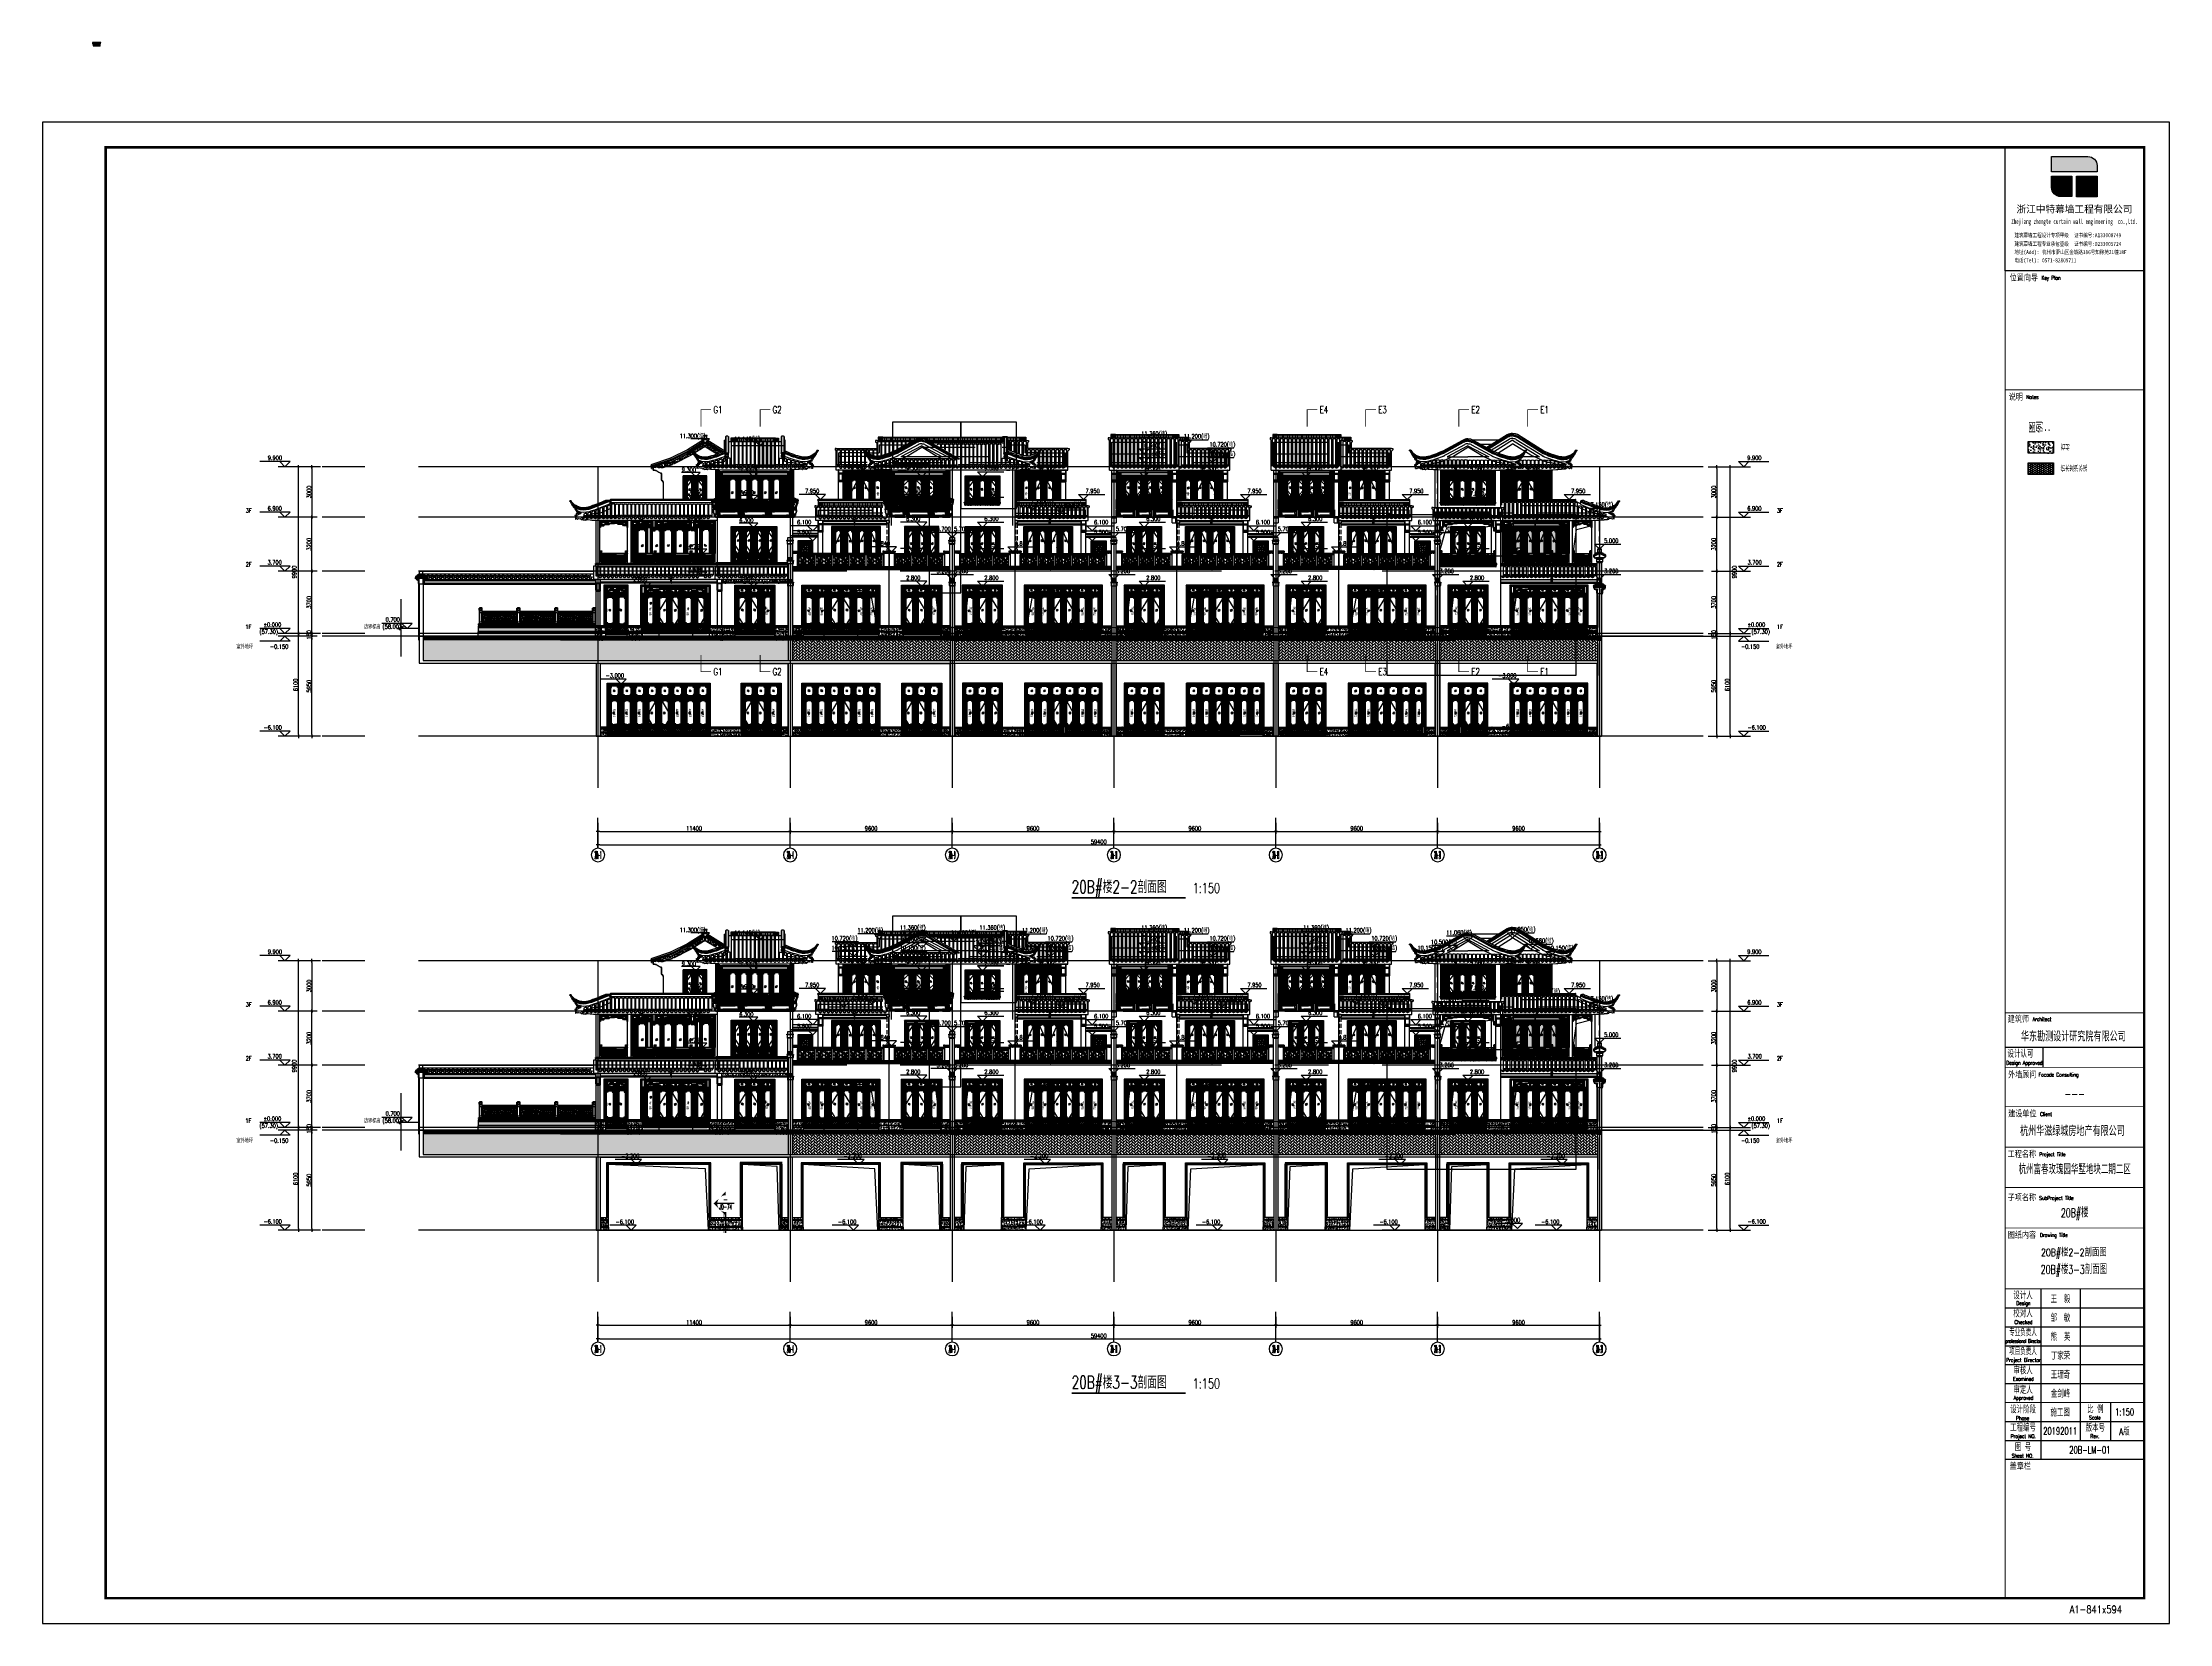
# Model space of a CAD drawing. Extents: x 296441 to 853063, y 459050 to 1117990.
# Drawn here: x 575754 to 701904, y 1024173 to 1117990 of the extents above; entities that cross this region are included whole.
import ezdxf
from ezdxf.enums import TextEntityAlignment as Align
from ezdxf.xclip import XClip

# ---------------------------------------------------------------- set-up
doc = ezdxf.new("R2010")
doc.units = 0
doc.header["$LTSCALE"] = 1000
doc.header["$XCLIPFRAME"] = 0
for name, pattern in [('14-GRID$0$CENTER2', [28.575, 19.05, -3.175, 3.175, -3.175]), ('18-19-ELEV$0$HIDDEN2', [4.7625, 3.175, -1.5875]), ('CENTER-1', [10, 6.25, -1.25, 1.25, -1.25]), ('CENTER2', [28.575, 19.05, -3.175, 3.175, -3.175]), ('DASH', [0.35, 0.25, -0.1]), ('E1-ELEV-S$0$HIDDEN', [0.375, 0.25, -0.125]), ('E1-ELEV-S$0$HIDDEN2', [4.7625, 3.175, -1.5875]), ('E2-E3-ELEV-S$0$$5$CENTER2', [28.575, 19.05, -3.175, 3.175, -3.175]), ('E2-E3-ELEV-S$0$HIDDEN', [0.375, 0.25, -0.125]), ('E2-E3-ELEV-S$0$HIDDEN2', [4.7625, 3.175, -1.5875]), ('E4-ELEV-S$0$HIDDEN2', [4.7625, 3.175, -1.5875]), ('G-ELEV-S$0$B-ELEV-S-A1$0$HIDDEN2', [4.7625, 3.175, -1.5875]), ('G-ELEV-S$0$HIDDEN2', [4.7625, 3.175, -1.5875]), ('G-ELEV-S$0$LPC2720-piyan$0$HIDDEN2', [4.7625, 3.175, -1.5875]), ('G-ELEV-S$0$LPM310295$0$HIDDEN2', [4.7625, 3.175, -1.5875]), ('huachuang-LM-900$0$HIDDEN2', [4.7625, 3.175, -1.5875])]:
    doc.linetypes.add(name, pattern=pattern)
for name, color, linetype in [('$0$A-ELEV-MEDM-HEVY', 2, 'Continuous'), ('$0$G-GRID-IDEN', 4, 'Continuous'), ('00-景观-剖', 6, 'Continuous'), ('1-1poumian-16-20$0$A-ELEV-HEVY', 2, 'Continuous'), ('1-1poumian-16-20$0$ZT1_Dim---标注---PM、LM、DY、JD', 252, 'Continuous'), ('1.5铝板', 3, 'Continuous'), ('14-GRID$0$G-GRID', 9, '14-GRID$0$CENTER2'), ('18-19-ELEV$0$A-ELEV-HDDN', 161, '18-19-ELEV$0$HIDDEN2'), ('18-19-ELEV$0$A-ELEV-THIN', 144, 'Continuous'), ('18-19-ELEV$0$A-HOLE', 211, 'Continuous'), ('18-19-ELEV$0$G-XREF', 2, 'Continuous'), ('7stone', 43, 'Continuous'), ('95', 95, 'Continuous'), ('A-ANNO-LEVL', 3, 'Continuous'), ('A-ANNO-LEVL-TEXT-3', 7, 'Continuous'), ('A-ANNO-SYMB-BUBL', 74, 'Continuous'), ('A-ANNO-TEXT', 33, 'Continuous'), ('A-ELEV-HEVY', 2, 'Continuous'), ('A-ELEV-MEDM', 4, 'Continuous'), ('A-ELEV-MEDM-HEVY', 2, 'Continuous'), ('A-ELEV-THIN', 144, 'Continuous'), ('A-ELEV-THIN-GRAY', 252, 'Continuous'), ('A-ELEV-WIND', 147, 'Continuous'), ('A-SECT-FNSH', 6, 'Continuous'), ('A-SECT-STONE', 42, 'Continuous'), ('A-SECT-STRU', 30, 'Continuous'), ('A-WALL', 1, 'Continuous'), ('A_ABOVE', 21, 'DASH'), ('B-ELEV-N-RF3$0$A-ELEV-MEDM', 4, 'Continuous'), ('B-ELEV-S02$0$A-ELEV-MEDM', 4, 'Continuous'), ('B-ELEV-S02$0$A-ELEV-MEDM-HEVY', 2, 'Continuous'), ('B-ELEV-S02$0$A-ELEV-THIN', 144, 'Continuous'), ('B-ELEV-S02$0$A-ELEV-THIN-GRAY', 252, 'Continuous'), ('B-ELEV-S02$0$！！！修改标记', 2, 'Continuous'), ('D2-D3-ELEV-S$0$A-ELEV-HEVY', 2, 'Continuous'), ('D2-D3-ELEV-S$0$A-ELEV-MEDM', 4, 'Continuous'), ('D2-D3-ELEV-S$0$A-ELEV-THIN', 144, 'Continuous'), ('D2-D3-ELEV-S$0$A-ELEV-THIN-GRAY', 252, 'Continuous'), ('D2-D3-ELEV-S$0$LPM540255$0$A-ELEV-THIN', 144, 'Continuous'), ('D2-D3-ELEV-S$0$！！！修改标记', 2, 'Continuous'), ('E1-ELEV-S$0$$0$A-ELEV-HEVY', 2, 'Continuous'), ('E1-ELEV-S$0$01-ELEV-ALL$0$A-ELEV-MEDM-HEVY', 2, 'Continuous'), ('E1-ELEV-S$0$A B-ELEV-S-zhongjiantao-1F$0$A-ELEV-MEDM-HEVY', 2, 'Continuous'), ('E1-ELEV-S$0$A-ANNO-DIMS', 70, 'Continuous'), ('E1-ELEV-S$0$A-ELEV-HDDN', 161, 'E1-ELEV-S$0$HIDDEN2'), ('E1-ELEV-S$0$A-ELEV-HEVY', 2, 'Continuous'), ('E1-ELEV-S$0$A-ELEV-MEDM', 4, 'Continuous'), ('E1-ELEV-S$0$A-ELEV-MEDM-HEVY', 2, 'Continuous'), ('E1-ELEV-S$0$A-ELEV-PFIX', 40, 'Continuous'), ('E1-ELEV-S$0$A-ELEV-THIN', 144, 'Continuous'), ('E1-ELEV-S$0$A-ELEV-THIN-GRAY', 252, 'Continuous'), ('E1-ELEV-S$0$A-ELEV-XTHIN', 5, 'Continuous'), ('E1-ELEV-S$0$A-HOLE', 211, 'Continuous'), ('E1-ELEV-S$0$A-WALL', 1, 'Continuous'), ('E1-ELEV-S$0$A_FINISH', 54, 'Continuous'), ('E1-ELEV-S$0$A_H_251', 251, 'Continuous'), ('E1-ELEV-S$0$CT-01-E$0$A-ELEV-MEDM-HEVY', 2, 'Continuous'), ('E1-ELEV-S$0$CT-01-E$0$A-ELEV-THIN', 144, 'Continuous'), ('E1-ELEV-S$0$CT-01-E$0$G-XREF', 2, 'Continuous'), ('E1-ELEV-S$0$G-XREF', 2, 'Continuous'), ('E1-ELEV-S$0$J04$0$A-DETL-FNSH', 6, 'Continuous'), ('E1-ELEV-S$0$J04$0$A-SECT-STRU', 30, 'Continuous'), ('E1-ELEV-S$0$LPM540255$0$A-ELEV-MEDM', 4, 'Continuous'), ('E1-ELEV-S$0$LPM540255$0$A-ELEV-THIN', 144, 'Continuous'), ('E1-ELEV-S$0$LPM540255$0$A-ELEV-THIN-GRAY', 252, 'Continuous'), ('E1-ELEV-S$0$LPM540255$0$A-WALL', 1, 'Continuous'), ('E1-ELEV-S$0$WALL-TYPE-DETL-W$0$A-ELEV-MEDM', 4, 'Continuous'), ('E1-SECT-6.000-16-24$0$A-ELEV-HEVY', 2, 'Continuous'), ('E1-TEXT-S$0$A-ANNO-LEVL', 3, 'Continuous'), ('E1-TEXT-S$0$A-ANNO-LEVL-TEXT', 255, 'Continuous'), ('E1-TEXT-S-MI$0$A-ANNO-LEVL', 3, 'Continuous'), ('E1-TEXT-S-MI$0$A-ANNO-LEVL-TEXT', 255, 'Continuous'), ('E2-E3-ELEV-S$0$$0$A-ELEV-HEVY', 2, 'Continuous'), ('E2-E3-ELEV-S$0$A-ANNO-DIMS', 70, 'Continuous'), ('E2-E3-ELEV-S$0$A-ELEV-HDDN', 161, 'E2-E3-ELEV-S$0$HIDDEN2'), ('E2-E3-ELEV-S$0$A-ELEV-HEVY', 2, 'Continuous'), ('E2-E3-ELEV-S$0$A-ELEV-MEDM', 4, 'Continuous'), ('E2-E3-ELEV-S$0$A-ELEV-MEDM-HEVY', 2, 'Continuous'), ('E2-E3-ELEV-S$0$A-ELEV-PFIX', 40, 'Continuous'), ('E2-E3-ELEV-S$0$A-ELEV-THIN', 144, 'Continuous'), ('E2-E3-ELEV-S$0$A-ELEV-THIN-GRAY', 252, 'Continuous'), ('E2-E3-ELEV-S$0$A-ELEV-XTHIN', 5, 'Continuous'), ('E2-E3-ELEV-S$0$A-SECT-PATT', 9, 'Continuous'), ('E2-E3-ELEV-S$0$G-GRID', 9, 'E2-E3-ELEV-S$0$$5$CENTER2'), ('E2-E3-ELEV-S$0$G-XREF', 2, 'Continuous'), ('E2-E3-ELEV-S$0$LPM540255$0$A-ELEV-MEDM', 4, 'Continuous'), ('E2-E3-ELEV-S$0$LPM540255$0$A-ELEV-THIN', 144, 'Continuous'), ('E2-E3-ELEV-S$0$LPM540255$0$A-ELEV-THIN-GRAY', 252, 'Continuous'), ('E2-E3-ELEV-S$0$LPM540255$0$A-WALL', 1, 'Continuous'), ('E2-E3-ELEV-S$0$！！！修改标记', 2, 'Continuous'), ('E2-E3-TEXT-S$0$A-ANNO-LEVL', 3, 'Continuous'), ('E2-E3-TEXT-S$0$A-ANNO-LEVL-TEXT', 255, 'Continuous'), ('E4-ELEV-N$0$$0$A-ELEV-HEVY', 2, 'Continuous'), ('E4-ELEV-N$0$A-ELEV-XTHIN', 5, 'Continuous'), ('E4-ELEV-S$0$$0$A-ELEV-HEVY', 2, 'Continuous'), ('E4-ELEV-S$0$A-ELEV-HDDN', 161, 'E4-ELEV-S$0$HIDDEN2'), ('E4-ELEV-S$0$A-ELEV-HEVY', 2, 'Continuous'), ('E4-ELEV-S$0$A-ELEV-MEDM', 4, 'Continuous'), ('E4-ELEV-S$0$A-ELEV-MEDM-HEVY', 2, 'Continuous'), ('E4-ELEV-S$0$A-ELEV-THIN', 144, 'Continuous'), ('E4-ELEV-S$0$A-ELEV-THIN-GRAY', 252, 'Continuous'), ('E4-ELEV-S$0$A-ELEV-XTHIN', 5, 'Continuous'), ('E4-ELEV-S$0$A-HOLE', 211, 'Continuous'), ('E4-ELEV-S$0$A-SECT-FNSH', 6, 'Continuous'), ('E4-ELEV-S$0$A-SECT-STONE', 42, 'Continuous'), ('E4-ELEV-S$0$A-SECT-STRU', 30, 'Continuous'), ('E4-ELEV-S$0$A-WALL', 1, 'Continuous'), ('E4-ELEV-S$0$A_FINISH', 54, 'Continuous'), ('E4-ELEV-S$0$A_H_251', 251, 'Continuous'), ('E4-ELEV-S$0$B-ELEV-N-RF3$0$A-ELEV-XTHIN', 5, 'Continuous'), ('E4-ELEV-S$0$CT-01-E$0$A-ELEV-MEDM-HEVY', 2, 'Continuous'), ('E4-ELEV-S$0$CT-01-E$0$A-ELEV-THIN', 144, 'Continuous'), ('E4-ELEV-S$0$CT-01-E$0$G-XREF', 2, 'Continuous'), ('E4-ELEV-S$0$ELEV-3_8400$0$A-ELEV-MEDM', 4, 'Continuous'), ('E4-ELEV-S$0$G-XREF', 2, 'Continuous'), ('E4-ELEV-S$0$J04$0$A-DETL-FNSH', 6, 'Continuous'), ('E4-ELEV-S$0$J04$0$A-SECT-STRU', 30, 'Continuous'), ('E4-ELEV-S$0$LPM540255$0$A-ELEV-MEDM', 4, 'Continuous'), ('E4-ELEV-S$0$LPM540255$0$A-ELEV-THIN', 144, 'Continuous'), ('E4-ELEV-S$0$LPM540255$0$A-ELEV-THIN-GRAY', 252, 'Continuous'), ('E4-ELEV-S$0$LPM540255$0$A-WALL', 1, 'Continuous'), ('E4-TEXT-S$0$A-ANNO-LEVL', 3, 'Continuous'), ('E4-TEXT-S$0$A-ANNO-LEVL-TEXT', 255, 'Continuous'), ('E4-TEXT-S$0$G-XREF', 2, 'Continuous'), ('G-ELEV-S$0$$0$A-ELEV-HEVY', 2, 'Continuous'), ('G-ELEV-S$0$$0$A-ELEV-XTHIN', 5, 'Continuous'), ('G-ELEV-S$0$A-ANNO-DIMS', 70, 'Continuous'), ('G-ELEV-S$0$A-ELEV-HDDN', 161, 'G-ELEV-S$0$HIDDEN2'), ('G-ELEV-S$0$A-ELEV-HEVY', 2, 'Continuous'), ('G-ELEV-S$0$A-ELEV-MEDM', 4, 'Continuous'), ('G-ELEV-S$0$A-ELEV-MEDM-HEVY', 2, 'Continuous'), ('G-ELEV-S$0$A-ELEV-THIN', 144, 'Continuous'), ('G-ELEV-S$0$A-ELEV-THIN-GRAY', 252, 'Continuous'), ('G-ELEV-S$0$A-ELEV-XTHIN', 5, 'Continuous'), ('G-ELEV-S$0$A-SECT-PATT', 251, 'Continuous'), ('G-ELEV-S$0$A-SECT-WOOD', 17, 'Continuous'), ('G-ELEV-S$0$A-WALL', 1, 'Continuous'), ('G-ELEV-S$0$A_FINISH', 54, 'Continuous'), ('G-ELEV-S$0$A_H_251', 251, 'Continuous'), ('G-ELEV-S$0$B-ELEV-N-RF3$0$A-ELEV-XTHIN', 5, 'Continuous'), ('G-ELEV-S$0$B-ELEV-S-A1$0$A-ELEV-HDDN', 161, 'G-ELEV-S$0$B-ELEV-S-A1$0$HIDDEN2'), ('G-ELEV-S$0$CT-01-S$0$A-ELEV-HEVY', 2, 'Continuous'), ('G-ELEV-S$0$CT-01-S$0$A-ELEV-THIN', 144, 'Continuous'), ('G-ELEV-S$0$ELEV-3_8400$0$A-ELEV-MEDM', 4, 'Continuous'), ('G-ELEV-S$0$G-XREF', 2, 'Continuous'), ('G-ELEV-S$0$J04$0$A-DETL-FNSH', 6, 'Continuous'), ('G-ELEV-S$0$J04$0$A-SECT-STRU', 30, 'Continuous'), ('G-ELEV-S$0$LPC2720-piyan$0$A-ELEV-HDDN', 161, 'G-ELEV-S$0$LPC2720-piyan$0$HIDDEN2'), ('G-ELEV-S$0$LPC2720-piyan$0$A-ELEV-HEVY', 2, 'Continuous'), ('G-ELEV-S$0$LPC2720-piyan$0$A-ELEV-MEDM', 4, 'Continuous'), ('G-ELEV-S$0$LPC2720-piyan$0$A-ELEV-OVLK', 153, 'Continuous'), ('G-ELEV-S$0$LPC2720-piyan$0$A-ELEV-THIN', 145, 'Continuous'), ('G-ELEV-S$0$LPC2720-piyan$0$A-ELEV-WIND-GRAY', 138, 'Continuous'), ('G-ELEV-S$0$LPC2720-piyan$0$A-SECT-MEDM', 2, 'Continuous'), ('G-ELEV-S$0$LPM310295$0$A-ELEV-HDDN', 161, 'G-ELEV-S$0$LPM310295$0$HIDDEN2'), ('G-ELEV-S$0$LPM310295$0$A-ELEV-HEVY', 2, 'Continuous'), ('G-ELEV-S$0$LPM310295$0$A-ELEV-MEDM', 4, 'Continuous'), ('G-ELEV-S$0$LPM310295$0$A-ELEV-THIN', 145, 'Continuous'), ('G-ELEV-S$0$LPM46a295$0$A-ELEV-THIN', 145, 'Continuous'), ('G-ELEV-S$0$LPM540255$0$A-ELEV-MEDM', 4, 'Continuous'), ('G-ELEV-S$0$LPM540255$0$A-ELEV-THIN', 144, 'Continuous'), ('G-ELEV-S$0$LPM540255$0$A-ELEV-THIN-GRAY', 252, 'Continuous'), ('G-ELEV-S$0$LPM540255$0$A-WALL', 1, 'Continuous'), ('G-ELEV-S$0$LPM7729$0$A-ELEV-XTHIN', 5, 'Continuous'), ('G-ELEV-S$0$mt2-E$0$A-ELEV-OTLN', 1, 'Continuous'), ('G-ELEV-S$0$yankou-E-01$0$A-ELEV-MEDM', 4, 'Continuous'), ('G-ELEV-S$0$yankou-E-01$0$A-ELEV-THIN', 144, 'Continuous'), ('G-ELEV-S$0$yankou-E-01$0$A_CUR_STONE', 35, 'Continuous'), ('G-ELEV-S$0$yankou-E-01$0$G-XREF', 2, 'Continuous'), ('G-ELEV-S$0$！！！修改标记', 2, 'Continuous'), ('G-ELEV-S-TEXT$0$A-ANNO-LEVL', 3, 'Continuous'), ('G-ELEV-S-TEXT$0$A-ANNO-LEVL-TEXT', 255, 'Continuous'), ('G-ELEV-S-TEXT$0$G-GRID-DIMS', 3, 'Continuous'), ('G-ELEV-S-TEXT$0$G-GRID-IDEN', 4, 'Continuous'), ('G-ELEV-S-TEXT$0$G-GRID-TEXT', 33, 'Continuous'), ('G-GRID', 8, 'CENTER2'), ('G-GRID-DIMS', 3, 'Continuous'), ('G-GRID-IDEN', 4, 'Continuous'), ('G-GRID-TEXT', 33, 'Continuous'), ('G-XREF', 2, 'Continuous'), ('H1-ELEV-N$0$LPM310295$0$A-ELEV-HEVY', 2, 'Continuous'), ('H1-ELEV-N$0$LPM310295$0$A-ELEV-MEDM', 4, 'Continuous'), ('H1-ELEV-N$0$LPM310295$0$A-ELEV-THIN', 145, 'Continuous'), ('H1-ELEV-S$0$A-ELEV-MEDM-HEVY', 2, 'Continuous'), ('H1-ELEV-S$0$LPM46a295$0$A-ELEV-THIN', 145, 'Continuous'), ('huachuang-LM-900$0$A-DETL-OVLK', 133, 'Continuous'), ('huachuang-LM-900$0$A-ELEV-HDDN', 161, 'huachuang-LM-900$0$HIDDEN2'), ('huachuang-LM-900$0$ele-ss-line', 155, 'Continuous'), ('huachuang-LM-900$0$FUR', 155, 'Continuous'), ('mt2-E$0$A-ELEV-OTLN', 1, 'Continuous'), ('SL-CXJ-001', 4, 'Continuous'), ('ZT0_默认图层-----PM、LM、DY、JD', 7, 'Continuous'), ('ZT1_Dim---文字---PM、LM、DY、JD', 7, 'Continuous'), ('ZT1_Dim---符号---PM、LM、DY、JD', 3, 'Continuous'), ('ZT1_Dim---索引---PM、LM、DY、JD', 2, 'Continuous'), ('ZT1_通用--图框---PM、LM、DY、JD', 150, 'Continuous'), ('ZT1_通用--填充---PM、LM、DY、JD', 8, 'Continuous'), ('ZT2_分格--轮廓-------LM、DY', 80, 'Continuous'), ('ZT3_辅材--其他---------------JD', 1, 'Continuous'), ('ZT3_面板--石材板-PM、LM、DY、JD', 45, 'Continuous'), ('ZT3_面板--粉刷---------------JD', 8, 'Continuous'), ('主框线', 4, 'Continuous'), ('分格线', 55, 'Continuous'), ('副框内口线', 6, 'Continuous'), ('看线', 140, 'Continuous'), ('花格栅', 6, 'Continuous'), ('铝合金花格条', 5, 'Continuous')]:
    doc.layers.add(name, color=color, linetype=linetype)
for name, color, linetype, lineweight in [('E1-ELEV-S$0$A_PL_4', 138, 'Continuous', 9), ('E2-E3-ELEV-S$0$A_PL_4', 138, 'Continuous', 9), ('G-ELEV-S$0$A_PL_4', 138, 'Continuous', 9)]:
    doc.layers.add(name, color=color, linetype=linetype, lineweight=lineweight)
for name, color, linetype, plot in [('E1-ELEV-S$0$CT-01-E$0$A(750)$0$A-ANNO-NPLT', 215, 'Continuous', False), ('E1-ELEV-S$0$ENTR-DETL-P$0$A-ANNO-NPLT', 215, 'Continuous', False), ('E1-TEXT-S$0$A-ANNO-NPLT', 215, 'Continuous', False), ('E1-TEXT-S-MI$0$A-ANNO-NPLT', 215, 'Continuous', False), ('E2-E3-ELEV-S$0$ENTR-DETL-P$0$A-ANNO-NPLT', 215, 'Continuous', False), ('E2-E3-TEXT-S$0$A-ANNO-NPLT', 215, 'Continuous', False), ('E4-ELEV-S$0$A-ANNO-NPLT', 215, 'Continuous', False), ('E4-ELEV-S$0$CT-01-E$0$A(750)$0$A-ANNO-NPLT', 215, 'Continuous', False), ('E4-ELEV-S$0$ENTR-DETL-P$0$A-ANNO-NPLT', 215, 'Continuous', False), ('E4-TEXT-S$0$A-ANNO-NPLT', 215, 'Continuous', False), ('G-ELEV-S$0$A(750)$0$A-ANNO-NPLT', 215, 'Continuous', False), ('G-ELEV-S$0$yankou-E-01$0$A-ANNO-NPLT', 215, 'Continuous', False)]:
    doc.layers.add(name, color=color, linetype=linetype, plot=plot)
doc.styles.add('-宋体', font='', dxfattribs={"width": 0.8})
doc.styles.add('_TCH_LABEL', font='COMPLEX', dxfattribs={"bigfont": 'GBCBIG'})
doc.styles.add('COMPLEX', font='COMPLEX')
doc.styles.add('E1-TEXT-S$0$GOA_01_thin_0.75', font='romans.shx', dxfattribs={"width": 0.75, "bigfont": 'hzdx.shx'})
doc.styles.add('E1-TEXT-S-MI$0$GOA_01_thin_0.75', font='romans.shx', dxfattribs={"width": 0.75, "bigfont": 'hzdx.shx'})
doc.styles.add('E2-E3-TEXT-S$0$GOA_01_thin_0.75', font='romans.shx', dxfattribs={"width": 0.75, "bigfont": 'hzdx.shx'})
doc.styles.add('E4-TEXT-S$0$GOA_01_thin_0.75', font='romans.shx', dxfattribs={"width": 0.75, "bigfont": 'hzdx.shx'})
doc.styles.add('G-ELEV-S$0$yankou-E-01$0$GOA_01_thin_0.75', font='romans.shx', dxfattribs={"width": 0.75, "bigfont": 'hzdx.shx'})
doc.styles.add('G-ELEV-S-TEXT$0$GOA_01_thin_0.75', font='romans.shx', dxfattribs={"width": 0.75, "bigfont": 'hzdx.shx'})
doc.styles.add('G-ELEV-S-TEXT$0$GOA_04_COMPLEX_1.00', font='complex.shx')
doc.styles.add('GOA_01_thin_0.75', font='romans.shx', dxfattribs={"width": 0.75, "bigfont": 'hzdx.shx'})
doc.styles.add('GOA_04_COMPLEX_1.00', font='complex.shx')
doc.styles.add('ZT_图框1', font='ROMANS', dxfattribs={"width": 0.8, "bigfont": 'CHINESE'})
doc.styles.add('ZT_图框2', font='', dxfattribs={"width": 0.8})
doc.styles.add('ZT_文字标注', font='ROMANS.shx', dxfattribs={"width": 0.7, "bigfont": '@1chinese.shx'})
doc.styles.add('卓越符号', font='ROMANS.shx', dxfattribs={"width": 0.7, "bigfont": 'CHINESE.shx'})
doc.styles.get('-宋体').set_extended_font_data('SimSun')
doc.styles.get('ZT_图框2').set_extended_font_data('NSimSun')
doc.dimstyles.new('G-ELEV-S$0$yankou-E-01$0$GOA_DIMN10', dxfattribs={"dimscale": 0.1, "dimtxt": 250, "dimasz": 100, "dimexe": 200, "dimexo": 100, "dimgap": 75, "dimtad": 1, "dimdec": 0, "dimzin": 0, "dimdsep": 46, "dimtxsty": 'G-ELEV-S$0$yankou-E-01$0$GOA_01_thin_0.75', "dimblk": 'G-ELEV-S$0$yankou-E-01$0$TICK-3', "dimcen": 0, "dimclrd": 256, "dimclre": 256, "dimclrt": 7, "dimazin": 0, "dimtfac": 0.5, "dimtdec": 0, "dimtix": 1, "dimtmove": 2, "dimatfit": 0, "dimldrblk": 'G-ELEV-S$0$yankou-E-01$0$TICK-arow', "dimfxl": 0, "dimtvp": 1, "dimtolj": 1, "dimtzin": 0, "dimlwd": -1, "dimlwe": -1, "dimarcsym": 0})
doc.dimstyles.new('G-ELEV-S-TEXT$0$GOA_DIMN100', dxfattribs={"dimscale": 100, "dimtxt": 2.5, "dimasz": 1, "dimexe": 1.5, "dimexo": 3, "dimgap": 0.5, "dimtad": 1, "dimdec": 0, "dimrnd": 1, "dimzin": 0, "dimdsep": 46, "dimtxsty": 'G-ELEV-S-TEXT$0$GOA_01_thin_0.75', "dimblk": 'G-ELEV-S-TEXT$0$YQTICK', "dimcen": 0, "dimclrt": 7, "dimadec": 1, "dimazin": 0, "dimtfac": 1, "dimtdec": 0, "dimtix": 1, "dimtmove": 2, "dimatfit": 2, "dimfxl": 0, "dimtolj": 1, "dimtzin": 0, "dimlwd": 20, "dimlwe": -1, "dimarcsym": 0})
doc.dimstyles.new('GOA_DIMN100', dxfattribs={"dimscale": 100, "dimtxt": 2.5, "dimasz": 1, "dimexe": 1.5, "dimexo": 3, "dimgap": 0.5, "dimtad": 1, "dimdec": 0, "dimrnd": 1, "dimzin": 0, "dimdsep": 46, "dimtxsty": 'GOA_01_thin_0.75', "dimblk": 'YQTICK', "dimcen": 0, "dimclrt": 7, "dimadec": 1, "dimazin": 0, "dimtfac": 1, "dimtdec": 4, "dimtix": 1, "dimtmove": 2, "dimatfit": 2, "dimfxl": 0, "dimtolj": 1, "dimtzin": 0, "dimarcsym": 0})
pattern_1 = [(0, (98.75, -2517.25), (47.625, 47.625), [23.8125, -71.4375]), (90, (110.654, -2529.16), (-47.625, 47.625), [23.8125, -71.4375])]
pattern_2 = [(45, (-1061828.83, -137800.72), (7e-15, 113.137085), [4, -76]), (45, (-1061874.09, -137834.66), (7e-15, 113.137085), [8, -72]), (45, (-1061840.15, -137795.06), (7e-15, 113.137085), [4, -76]), (45, (-1061879.745, -137823.345), (7e-15, 113.137085), [4, -76]), (45, (-1061848.63, -137786.576), (7e-15, 113.137085), [4, -76]), (45, (-1061882.57, -137814.86), (7e-15, 113.137085), [4, -76]), (45, (-1061854.29, -137780.92), (7e-15, 113.137085), [4, -76]), (45, (-1061891.06, -137806.375), (7e-15, 113.137085), [4, -44, 4, -28]), (45, (-1061896.715, -137800.72), (7e-15, 113.137085), [8, -40, 4, -28]), (45, (-1061908.03, -137795.06), (7e-15, 113.137085), [4, -12, 4, -32, 4, -24]), (45, (-1061916.514, -137792.23), (7e-15, 113.137085), [4, -16, 8, -52]), (45, (-1061882.57, -137752.634), (7e-15, 113.137085), [4, -76]), (45, (-1061922.17, -137786.576), (7e-15, 113.137085), [4, -20, 4, -52]), (90, (-1061874.09, -137845.97), (-56.5685425, 56.5685425), [11.31368, -101.823405]), (90, (-1061826.004, -137797.89), (-56.5685425, 56.5685425), [22.627416, -90.509669]), (90, (-1061854.29, -137769.605), (-56.5685425, 56.5685425), [5.6568, -107.480285]), (90, (-1061908.03, -137812.03), (-56.5685425, 56.5685425), [16.97056, -96.166525]), (90, (-1061859.946, -137763.95), (-56.5685425, 56.5685425), [28.284272, -84.852813]), (90, (-1061868.43, -137755.463), (-56.5685425, 56.5685425), [16.97056, -96.166525]), (0, (-1061885.4, -137761.12), (56.5685425, 56.5685425), [5.6568, -107.480285]), (0, (-1061859.946, -137826.174), (56.5685425, 56.5685425), [11.31368, -101.823405]), (0, (-1061879.745, -137800.72), (56.5685425, 56.5685425), [11.31368, -101.823405]), (0, (-1061851.46, -137795.06), (56.5685425, 56.5685425), [11.31368, -101.823405]), (0, (-1061876.916, -137775.26), (56.5685425, 56.5685425), [11.31368, -101.823405]), (0, (-1061879.745, -137766.777), (56.5685425, 56.5685425), [16.97056, -96.166525]), (0, (-1061859.946, -137814.86), (56.5685425, 56.5685425), [16.97056, -96.166525]), (0, (-1061854.29, -137803.546), (56.5685425, 56.5685425), [16.97056, -96.166525]), (0, (-1061882.573, -137792.23), (56.5685425, 56.5685425), [16.97056, -96.166525]), (0, (-1061879.745, -137783.747), (56.5685425, 56.5685425), [16.97056, -96.166525]), (71.5650512, (-1061882.573, -137831.83), (56.5685425, 56.5685425), [8.944271, -169.9411664]), (71.5650512, (-1061837.318, -137792.232), (56.5685425, 56.5685425), [35.777088, -143.10835]), (71.5650512, (-1061845.803, -137783.747), (56.5685425, 56.5685425), [35.777088, -143.10835]), (71.5650512, (-1061851.46, -137778.09), (56.5685425, 56.5685425), [35.77712, -53.6, 17.8888, -71.6195182]), (71.5650512, (-1061854.29, -137763.948), (56.5685425, 56.5685425), [8.944271, -169.9411664]), (71.5650512, (-1061925, -137795.06), (56.5685425, 56.5685425), [8.944271, -169.9411664]), (71.5650512, (-1061879.745, -137749.806), (56.5685425, 56.5685425), [17.888544, -160.996894]), (18.4349488, (-1061842.975, -137814.86), (56.5685425, 56.5685425), [17.888544, -160.996894]), (18.4349488, (-1061876.916, -137820.517), (56.5685425, 56.5685425), [17.888544, -160.996894]), (18.4349488, (-1061868.43, -137829.002), (56.5685425, 56.5685425), [8.944271, -169.940894]), (18.4349488, (-1061879.745, -137812.03), (56.5685425, 56.5685425), [26.832816, -152.052622]), (18.4349488, (-1061868.43, -137800.718), (56.5685425, 56.5685425), [17.888544, -160.996894]), (18.4349488, (-1061865.602, -137792.232), (56.5685425, 56.5685425), [17.888544, -160.996894]), (18.4349488, (-1061888.23, -137803.546), (56.5685425, 56.5685425), [8.944271, -169.940894]), (18.4349488, (-1061891.06, -137795.06), (56.5685425, 56.5685425), [8.944271, -169.940894]), (18.4349488, (-1061879.745, -137761.12), (56.5685425, 56.5685425), [8.944271, -169.940894]), (18.4349488, (-1061862.774, -137783.747), (56.5685425, 56.5685425), [8.944271, -169.940894]), (18.4349488, (-1061905.2, -137792.232), (56.5685425, 56.5685425), [26.832816, -152.052622]), (18.4349488, (-1061913.686, -137789.404), (56.5685425, 56.5685425), [17.888544, -160.996894]), (18.4349488, (-1061865.602, -137775.262), (56.5685425, 56.5685425), [8.944, -80.496, 8.944, -80.5014382]), (18.4349488, (-1061893.887, -137780.92), (56.5685425, 56.5685425), [17.888544, -160.996894]), (18.4349488, (-1061896.715, -137772.433), (56.5685425, 56.5685425), [17.888544, -160.996894]), (18.4349488, (-1061919.342, -137783.747), (56.5685425, 56.5685425), [17.888544, -160.996894]), (18.4349488, (-1061902.372, -137766.777), (56.5685425, 56.5685425), [17.888544, -160.996894])]

# ---------------------------------------------------------------- blocks, each defined once
blk = doc.blocks.new('xsdada')
at = {"layer": 'A-ELEV-WIND', "ltscale": 0.01}
for p, q in [((0, 490), (0, 0)), ((2267, 490), (0, 490)), ((1329, 0), (0, 0)), ((2267, 0), (938, 0)), ((2267, 490), (2267, 0))]:
    blk.add_line(p, q, dxfattribs=at)
for points in [[(33, 405, -0.4142136), (23, 414), (23, 459, -0.4142136), (33, 468), (132, 468, -0.4142136), (142, 459), (142, 321, -0.4142136), (132, 311), (102, 311, -0.4142136), (93, 321), (93, 366, 0.4142136), (54, 405)], [(210, 468), (181, 468, 0.4142136), (171, 459), (171, 414, 0.4142136), (181, 405), (210, 405, 0.4142136), (220, 414), (220, 459, 0.4142136)], [(181, 123, -0.4142136), (171, 133), (171, 178, -0.4142136), (181, 188), (210, 188, -0.4142136), (220, 178), (220, 133, -0.4142136), (210, 123)], [(259, 468, 0.4142136), (249, 459), (249, 321, 0.4142136), (259, 311), (288, 311, 0.4142136), (298, 321), (298, 366, -0.4142136), (337, 405), (366, 405, 0.4142136), (376, 414), (376, 459, 0.4142136), (366, 468)], [(376, 39, -0.4142136), (366, 29), (337, 29, -0.4142136), (327, 39), (327, 84, 0.4142136), (288, 123), (259, 123, -0.4142136), (249, 133), (249, 178, -0.4142136), (259, 188), (288, 188, 0.4142136), (327, 227), (327, 272, -0.4142136), (337, 281), (366, 281, -0.4142136), (376, 272)], [(366, 311, -0.4142136), (405, 272), (405, 227, 0.4142136), (415, 217), (430, 217), (445, 217, 0.4142136), (454, 227), (454, 272, -0.4142136), (493, 311), (523, 311, 0.4142136), (533, 321), (533, 366, 0.4142136), (523, 375), (430, 375), (337, 375, 0.4142136), (327, 366), (327, 321, 0.4142136), (337, 311)], [(415, 405, -0.4142136), (405, 414), (405, 459, -0.4142136), (415, 468), (430, 468), (445, 468, -0.4142136), (454, 459), (454, 414, -0.4142136), (445, 405), (430, 405)], [(601, 468, -0.4142136), (611, 459), (611, 321, -0.4142136), (601, 311), (572, 311, -0.4142136), (562, 321), (562, 366, 0.4142136), (523, 405), (493, 405, -0.4142136), (484, 414), (484, 459, -0.4142136), (493, 468)], [(493, 405), (523, 405, -0.4142136), (562, 366), (562, 321, 0.4142136), (572, 311), (601, 311, 0.4142136), (611, 321), (611, 459, 0.4142136), (601, 468), (493, 468, 0.4142136), (484, 459), (484, 414, 0.4142136)], [(611, 178), (611, 133, -0.4142136), (601, 123), (572, 123, 0.4142136), (533, 84), (533, 39, -0.4142136), (523, 29), (493, 29, -0.4142136), (484, 39), (484, 272, -0.4142136), (493, 281), (523, 281, -0.4142136), (533, 272), (533, 227, 0.4142136), (572, 188), (601, 188, -0.4142136)], [(650, 468), (679, 468, -0.4142136), (689, 459), (689, 414, -0.4142136), (679, 405), (650, 405, -0.4142136), (640, 414), (640, 459, -0.4142136)], [(679, 468), (650, 468, 0.4142136), (640, 459), (640, 414, 0.4142136), (650, 405), (679, 405, 0.4142136), (689, 414), (689, 459, 0.4142136)], [(679, 123, 0.4142136), (689, 133), (689, 178, 0.4142136), (679, 188), (650, 188, 0.4142136), (640, 178), (640, 133, 0.4142136), (650, 123)], [(650, 123, -0.4142136), (640, 133), (640, 178, -0.4142136), (650, 188), (679, 188, -0.4142136), (689, 178), (689, 133, -0.4142136), (679, 123)], [(836, 405), (806, 405, 0.4142136), (767, 366), (767, 321, -0.4142136), (757, 311), (728, 311, -0.4142136), (718, 321), (718, 459, -0.4142136), (728, 468), (836, 468, -0.4142136), (845, 459), (845, 414, -0.4142136)], [(728, 468, 0.4142136), (718, 459), (718, 321, 0.4142136), (728, 311), (757, 311, 0.4142136), (767, 321), (767, 366, -0.4142136), (806, 405), (836, 405, 0.4142136), (845, 414), (845, 459, 0.4142136), (836, 468)], [(718, 178), (718, 133, 0.4142136), (728, 123), (757, 123, -0.4142136), (796, 84), (796, 39, 0.4142136), (806, 29), (836, 29, 0.4142136), (845, 39), (845, 272, 0.4142136), (836, 281), (806, 281, 0.4142136), (796, 272), (796, 227, -0.4142136), (757, 188), (728, 188, 0.4142136)], [(963, 311, 0.4142136), (923, 272), (923, 227, -0.4142136), (914, 217), (899, 217), (884, 217, -0.4142136), (875, 227), (875, 272, 0.4142136), (836, 311), (806, 311, -0.4142136), (796, 321), (796, 366, -0.4142136), (806, 375), (899, 375), (992, 375, -0.4142136), (1002, 366), (1002, 321, -0.4142136), (992, 311)], [(914, 405, 0.4142136), (923, 414), (923, 459, 0.4142136), (914, 468), (899, 468), (884, 468, 0.4142136), (875, 459), (875, 414, 0.4142136), (884, 405), (899, 405)], [(1070, 468, -0.4142136), (1080, 459), (1080, 321, -0.4142136), (1070, 311), (1041, 311, -0.4142136), (1031, 321), (1031, 366, 0.4142136), (992, 405), (963, 405, -0.4142136), (953, 414), (953, 459, -0.4142136), (963, 468)], [(953, 39, 0.4142136), (963, 29), (992, 29, 0.4142136), (1002, 39), (1002, 84, -0.4142136), (1041, 123), (1070, 123, 0.4142136), (1080, 133), (1080, 178, 0.4142136), (1070, 188), (1041, 188, -0.4142136), (1002, 227), (1002, 272, 0.4142136), (992, 281), (963, 281, 0.4142136), (953, 272)], [(1119, 468), (1148, 468, -0.4142136), (1158, 459), (1158, 414, -0.4142136), (1148, 405), (1119, 405, -0.4142136), (1109, 414), (1109, 459, -0.4142136)], [(1148, 468), (1119, 468, 0.4142136), (1109, 459), (1109, 414, 0.4142136), (1119, 405), (1148, 405, 0.4142136), (1158, 414), (1158, 459, 0.4142136)], [(1148, 123, 0.4142136), (1158, 133), (1158, 178, 0.4142136), (1148, 188), (1119, 188, 0.4142136), (1109, 178), (1109, 133, 0.4142136), (1119, 123)], [(1119, 123, -0.4142136), (1109, 133), (1109, 178, -0.4142136), (1119, 188), (1148, 188, -0.4142136), (1158, 178), (1158, 133, -0.4142136), (1148, 123)], [(1197, 468, 0.4142136), (1187, 459), (1187, 321, 0.4142136), (1197, 311), (1226, 311, 0.4142136), (1236, 321), (1236, 366, -0.4142136), (1275, 405), (1305, 405, 0.4142136), (1314, 414), (1314, 459, 0.4142136), (1305, 468)], [(1314, 39, -0.4142136), (1305, 29), (1275, 29, -0.4142136), (1266, 39), (1266, 84, 0.4142136), (1226, 123), (1197, 123, -0.4142136), (1187, 133), (1187, 178, -0.4142136), (1197, 188), (1226, 188, 0.4142136), (1266, 227), (1266, 272, -0.4142136), (1275, 281), (1305, 281, -0.4142136), (1314, 272)], [(1305, 311, -0.4142136), (1344, 272), (1344, 227, 0.4142136), (1354, 217), (1368, 217), (1383, 217, 0.4142136), (1393, 227), (1393, 272, -0.4142136), (1432, 311), (1461, 311, 0.4142136), (1471, 321), (1471, 366, 0.4142136), (1461, 375), (1368, 375), (1275, 375, 0.4142136), (1266, 366), (1266, 321, 0.4142136), (1275, 311)], [(1354, 405, -0.4142136), (1344, 414), (1344, 459, -0.4142136), (1354, 468), (1368, 468), (1383, 468, -0.4142136), (1393, 459), (1393, 414, -0.4142136), (1383, 405), (1368, 405)], [(1539, 468, -0.4142136), (1549, 459), (1549, 321, -0.4142136), (1539, 311), (1510, 311, -0.4142136), (1500, 321), (1500, 366, 0.4142136), (1461, 405), (1432, 405, -0.4142136), (1422, 414), (1422, 459, -0.4142136), (1432, 468)], [(1432, 405), (1461, 405, -0.4142136), (1500, 366), (1500, 321, 0.4142136), (1510, 311), (1539, 311, 0.4142136), (1549, 321), (1549, 459, 0.4142136), (1539, 468), (1432, 468, 0.4142136), (1422, 459), (1422, 414, 0.4142136)], [(1549, 178), (1549, 133, -0.4142136), (1539, 123), (1510, 123, 0.4142136), (1471, 84), (1471, 39, -0.4142136), (1461, 29), (1432, 29, -0.4142136), (1422, 39), (1422, 272, -0.4142136), (1432, 281), (1461, 281, -0.4142136), (1471, 272), (1471, 227, 0.4142136), (1510, 188), (1539, 188, -0.4142136)], [(1588, 468), (1617, 468, -0.4142136), (1627, 459), (1627, 414, -0.4142136), (1617, 405), (1588, 405, -0.4142136), (1578, 414), (1578, 459, -0.4142136)], [(1617, 468), (1588, 468, 0.4142136), (1578, 459), (1578, 414, 0.4142136), (1588, 405), (1617, 405, 0.4142136), (1627, 414), (1627, 459, 0.4142136)], [(1617, 123, 0.4142136), (1627, 133), (1627, 178, 0.4142136), (1617, 188), (1588, 188, 0.4142136), (1578, 178), (1578, 133, 0.4142136), (1588, 123)], [(1588, 123, -0.4142136), (1578, 133), (1578, 178, -0.4142136), (1588, 188), (1617, 188, -0.4142136), (1627, 178), (1627, 133, -0.4142136), (1617, 123)], [(1774, 405), (1744, 405, 0.4142136), (1705, 366), (1705, 321, -0.4142136), (1696, 311), (1666, 311, -0.4142136), (1656, 321), (1656, 459, -0.4142136), (1666, 468), (1774, 468, -0.4142136), (1784, 459), (1784, 414, -0.4142136)], [(1666, 468, 0.4142136), (1656, 459), (1656, 321, 0.4142136), (1666, 311), (1696, 311, 0.4142136), (1705, 321), (1705, 366, -0.4142136), (1744, 405), (1774, 405, 0.4142136), (1784, 414), (1784, 459, 0.4142136), (1774, 468)], [(1656, 178), (1656, 133, 0.4142136), (1666, 123), (1696, 123, -0.4142136), (1735, 84), (1735, 39, 0.4142136), (1744, 29), (1774, 29, 0.4142136), (1784, 39), (1784, 272, 0.4142136), (1774, 281), (1744, 281, 0.4142136), (1735, 272), (1735, 227, -0.4142136), (1696, 188), (1666, 188, 0.4142136)], [(1901, 311, 0.4142136), (1862, 272), (1862, 227, -0.4142136), (1852, 217), (1837, 217), (1823, 217, -0.4142136), (1813, 227), (1813, 272, 0.4142136), (1774, 311), (1744, 311, -0.4142136), (1735, 321), (1735, 366, -0.4142136), (1744, 375), (1837, 375), (1930, 375, -0.4142136), (1940, 366), (1940, 321, -0.4142136), (1930, 311)], [(1852, 405, 0.4142136), (1862, 414), (1862, 459, 0.4142136), (1852, 468), (1837, 468), (1823, 468, 0.4142136), (1813, 459), (1813, 414, 0.4142136), (1823, 405), (1837, 405)], [(2008, 468, -0.4142136), (2018, 459), (2018, 321, -0.4142136), (2008, 311), (1979, 311, -0.4142136), (1969, 321), (1969, 366, 0.4142136), (1930, 405), (1901, 405, -0.4142136), (1891, 414), (1891, 459, -0.4142136), (1901, 468)], [(1891, 39, 0.4142136), (1901, 29), (1930, 29, 0.4142136), (1940, 39), (1940, 84, -0.4142136), (1979, 123), (2008, 123, 0.4142136), (2018, 133), (2018, 178, 0.4142136), (2008, 188), (1979, 188, -0.4142136), (1940, 227), (1940, 272, 0.4142136), (1930, 281), (1901, 281, 0.4142136), (1891, 272)], [(2057, 468), (2087, 468, -0.4142136), (2096, 459), (2096, 414, -0.4142136), (2087, 405), (2057, 405, -0.4142136), (2047, 414), (2047, 459, -0.4142136)], [(2087, 123, 0.4142136), (2096, 133), (2096, 178, 0.4142136), (2087, 188), (2057, 188, 0.4142136), (2047, 178), (2047, 133, 0.4142136), (2057, 123)], [(2234, 405, 0.4142136), (2244, 414), (2244, 459, 0.4142136), (2234, 468), (2135, 468, 0.4142136), (2126, 459), (2126, 321, 0.4142136), (2135, 311), (2165, 311, 0.4142136), (2174, 321), (2174, 366, -0.4142136), (2214, 405)]]:
    blk.add_lwpolyline(points, format="xyb", close=True, dxfattribs=at)
for points in [[(33, 311, -0.4142136), (23, 321), (23, 366, -0.4142136), (33, 375), (54, 375, -0.4142136), (63, 366), (63, 321, -0.4142136), (54, 311), (33, 311)], [(63, 39), (63, 84, -0.4142136), (102, 123), (132, 123, 0.4142136), (142, 133), (142, 178, 0.4142136), (132, 188), (102, 188, -0.4142136), (63, 227), (63, 272, 0.4142136), (54, 281), (33, 281, 0.4142136), (23, 272), (23, 39, 0.4142136), (33, 29), (54, 29, 0.4142136), (63, 39)], [(93, 272), (93, 227, 0.4142136), (102, 217), (288, 217, 0.4142136), (298, 227), (298, 272, 0.4142136), (288, 281), (259, 281, -0.4142136), (220, 321), (220, 366, 0.4142136), (210, 375), (181, 375, 0.4142136), (171, 366), (171, 321, -0.4142136), (132, 281), (102, 281, 0.4142136), (93, 272)], [(259, 29), (288, 29, 0.4142136), (298, 39), (298, 84, 0.4142136), (288, 94), (102, 94, 0.4142136), (93, 84), (93, 39, 0.4142136), (102, 29), (259, 29)], [(430, 188), (415, 188, 0.4142136), (405, 178), (405, 39, 0.4142136), (415, 29), (430, 29), (445, 29, 0.4142136), (454, 39), (454, 178, 0.4142136), (445, 188), (430, 188)], [(533, 39), (533, 84, -0.4142136), (572, 123), (601, 123, 0.4142136), (611, 133), (611, 178, 0.4142136), (601, 188), (572, 188, -0.4142136), (533, 227), (533, 272, 0.4142136), (523, 281), (493, 281, 0.4142136), (484, 272), (484, 39, 0.4142136), (493, 29), (523, 29, 0.4142136), (533, 39)], [(767, 272), (767, 227, -0.4142136), (757, 217), (572, 217, -0.4142136), (562, 227), (562, 272, -0.4142136), (572, 281), (601, 281, 0.4142136), (640, 321), (640, 366, -0.4142136), (650, 375), (679, 375, -0.4142136), (689, 366), (689, 321, 0.4142136), (728, 281), (757, 281, -0.4142136), (767, 272)], [(562, 272), (562, 227, 0.4142136), (572, 217), (757, 217, 0.4142136), (767, 227), (767, 272, 0.4142136), (757, 281), (728, 281, -0.4142136), (689, 321), (689, 366, 0.4142136), (679, 375), (650, 375, 0.4142136), (640, 366), (640, 321, -0.4142136), (601, 281), (572, 281, 0.4142136), (562, 272)], [(728, 29), (757, 29, 0.4142136), (767, 39), (767, 84, 0.4142136), (757, 94), (572, 94, 0.4142136), (562, 84), (562, 39, 0.4142136), (572, 29), (728, 29)], [(601, 29), (572, 29, -0.4142136), (562, 39), (562, 84, -0.4142136), (572, 94), (757, 94, -0.4142136), (767, 84), (767, 39, -0.4142136), (757, 29), (601, 29)], [(796, 39), (796, 84, 0.4142136), (757, 123), (728, 123, -0.4142136), (718, 133), (718, 178, -0.4142136), (728, 188), (757, 188, 0.4142136), (796, 227), (796, 272, -0.4142136), (806, 281), (836, 281, -0.4142136), (845, 272), (845, 39, -0.4142136), (836, 29), (806, 29, -0.4142136), (796, 39)], [(899, 188), (914, 188, -0.4142136), (923, 178), (923, 39, -0.4142136), (914, 29), (899, 29), (884, 29, -0.4142136), (875, 39), (875, 178, -0.4142136), (884, 188), (899, 188)], [(1236, 272), (1236, 227, -0.4142136), (1226, 217), (1041, 217, -0.4142136), (1031, 227), (1031, 272, -0.4142136), (1041, 281), (1070, 281, 0.4142136), (1109, 321), (1109, 366, -0.4142136), (1119, 375), (1148, 375, -0.4142136), (1158, 366), (1158, 321, 0.4142136), (1197, 281), (1226, 281, -0.4142136), (1236, 272)], [(1031, 272), (1031, 227, 0.4142136), (1041, 217), (1226, 217, 0.4142136), (1236, 227), (1236, 272, 0.4142136), (1226, 281), (1197, 281, -0.4142136), (1158, 321), (1158, 366, 0.4142136), (1148, 375), (1119, 375, 0.4142136), (1109, 366), (1109, 321, -0.4142136), (1070, 281), (1041, 281, 0.4142136), (1031, 272)], [(1070, 29), (1041, 29, -0.4142136), (1031, 39), (1031, 84, -0.4142136), (1041, 94), (1226, 94, -0.4142136), (1236, 84), (1236, 39, -0.4142136), (1226, 29), (1070, 29)], [(1197, 29), (1226, 29, 0.4142136), (1236, 39), (1236, 84, 0.4142136), (1226, 94), (1041, 94, 0.4142136), (1031, 84), (1031, 39, 0.4142136), (1041, 29), (1197, 29)], [(1368, 188), (1354, 188, 0.4142136), (1344, 178), (1344, 39, 0.4142136), (1354, 29), (1368, 29), (1383, 29, 0.4142136), (1393, 39), (1393, 178, 0.4142136), (1383, 188), (1368, 188)], [(1471, 39), (1471, 84, -0.4142136), (1510, 123), (1539, 123, 0.4142136), (1549, 133), (1549, 178, 0.4142136), (1539, 188), (1510, 188, -0.4142136), (1471, 227), (1471, 272, 0.4142136), (1461, 281), (1432, 281, 0.4142136), (1422, 272), (1422, 39, 0.4142136), (1432, 29), (1461, 29, 0.4142136), (1471, 39)], [(1705, 272), (1705, 227, -0.4142136), (1696, 217), (1510, 217, -0.4142136), (1500, 227), (1500, 272, -0.4142136), (1510, 281), (1539, 281, 0.4142136), (1578, 321), (1578, 366, -0.4142136), (1588, 375), (1617, 375, -0.4142136), (1627, 366), (1627, 321, 0.4142136), (1666, 281), (1696, 281, -0.4142136), (1705, 272)], [(1500, 272), (1500, 227, 0.4142136), (1510, 217), (1696, 217, 0.4142136), (1705, 227), (1705, 272, 0.4142136), (1696, 281), (1666, 281, -0.4142136), (1627, 321), (1627, 366, 0.4142136), (1617, 375), (1588, 375, 0.4142136), (1578, 366), (1578, 321, -0.4142136), (1539, 281), (1510, 281, 0.4142136), (1500, 272)], [(1666, 29), (1696, 29, 0.4142136), (1705, 39), (1705, 84, 0.4142136), (1696, 94), (1510, 94, 0.4142136), (1500, 84), (1500, 39, 0.4142136), (1510, 29), (1666, 29)], [(1539, 29), (1510, 29, -0.4142136), (1500, 39), (1500, 84, -0.4142136), (1510, 94), (1696, 94, -0.4142136), (1705, 84), (1705, 39, -0.4142136), (1696, 29), (1539, 29)], [(1735, 39), (1735, 84, 0.4142136), (1696, 123), (1666, 123, -0.4142136), (1656, 133), (1656, 178, -0.4142136), (1666, 188), (1696, 188, 0.4142136), (1735, 227), (1735, 272, -0.4142136), (1744, 281), (1774, 281, -0.4142136), (1784, 272), (1784, 39, -0.4142136), (1774, 29), (1744, 29, -0.4142136), (1735, 39)], [(1837, 188), (1852, 188, -0.4142136), (1862, 178), (1862, 39, -0.4142136), (1852, 29), (1837, 29), (1823, 29, -0.4142136), (1813, 39), (1813, 178, -0.4142136), (1823, 188), (1837, 188)], [(2174, 272), (2174, 227, -0.4142136), (2165, 217), (1979, 217, -0.4142136), (1969, 227), (1969, 272, -0.4142136), (1979, 281), (2008, 281, 0.4142136), (2047, 321), (2047, 366, -0.4142136), (2057, 375), (2087, 375, -0.4142136), (2096, 366), (2096, 321, 0.4142136), (2135, 281), (2165, 281, -0.4142136), (2174, 272)], [(2008, 29), (1979, 29, -0.4142136), (1969, 39), (1969, 84, -0.4142136), (1979, 94), (2165, 94, -0.4142136), (2174, 84), (2174, 39, -0.4142136), (2165, 29), (2008, 29)], [(2204, 39), (2204, 84, 0.4142136), (2165, 123), (2135, 123, -0.4142136), (2126, 133), (2126, 178, -0.4142136), (2135, 188), (2165, 188, 0.4142136), (2204, 227), (2204, 272, -0.4142136), (2214, 281), (2234, 281, -0.4142136), (2244, 272), (2244, 39, -0.4142136), (2234, 29), (2214, 29, -0.4142136), (2204, 39)], [(2234, 311, 0.4142136), (2244, 321), (2244, 366, 0.4142136), (2234, 375), (2214, 375, 0.4142136), (2204, 366), (2204, 321, 0.4142136), (2214, 311), (2234, 311)]]:
    blk.add_lwpolyline(points, format="xyb", dxfattribs=at)
blk = doc.blocks.new('YQTICK')
blk.add_line((-1, 0), (1, 0))
at = {"const_width": 0.4}
blk.add_lwpolyline([(0.5, 0.5), (-0.5, -0.5)], dxfattribs=at)
blk = doc.blocks.new('*D1474')
at = {"layer": 'Defpoints', "color": 0, "transparency": 16777216}
for p in [(591733, 1086618), (592333, 1086618, 0), (592333, 1082918, 0)]:
    blk.add_point(p, dxfattribs=at)
at = {"layer": 'G-GRID-DIMS', "color": 0, "lineweight": -2, "transparency": 16777216}
for p, q in [((592033, 1086618), (591583, 1086618)), ((591733, 1083018), (591733, 1086518)), ((592033, 1082918), (591583, 1082918))]:
    blk.add_line(p, q, dxfattribs=at)
at = {"layer": 'G-GRID-DIMS', "color": 0, "lineweight": -2, "transparency": 16777216, "xscale": 100, "yscale": 100, "zscale": 100}
for p, rotation in [((591733, 1086618), 90), ((591733, 1082918), 270)]:
    blk.add_blockref('YQTICK', p, dxfattribs=dict(at, rotation=rotation))
at = {"layer": 'G-GRID-DIMS', "color": 7, "transparency": 16777216, "insert": (591558, 1084768), "char_height": 250, "attachment_point": 5, "rotation": 90, "style": 'GOA_01_thin_0.75'}
blk.add_mtext('\\A1;3700', dxfattribs=at)
blk = doc.blocks.new('*D1475')
at = {"layer": 'Defpoints', "color": 0, "transparency": 16777216}
for p in [(591733, 1089818), (592333, 1089818, 0), (592333, 1086618, 0)]:
    blk.add_point(p, dxfattribs=at)
at = {"layer": 'G-GRID-DIMS', "color": 0, "lineweight": -2, "transparency": 16777216}
for p, q in [((592033, 1089818), (591583, 1089818)), ((591733, 1086718), (591733, 1089718)), ((592033, 1086618), (591583, 1086618))]:
    blk.add_line(p, q, dxfattribs=at)
at = {"layer": 'G-GRID-DIMS', "color": 0, "lineweight": -2, "transparency": 16777216, "xscale": 100, "yscale": 100, "zscale": 100}
for p, rotation in [((591733, 1089818), 90), ((591733, 1086618), 270)]:
    blk.add_blockref('YQTICK', p, dxfattribs=dict(at, rotation=rotation))
at = {"layer": 'G-GRID-DIMS', "color": 7, "transparency": 16777216, "insert": (591558, 1088218), "char_height": 250, "attachment_point": 5, "rotation": 90, "style": 'GOA_01_thin_0.75'}
blk.add_mtext('\\A1;3200', dxfattribs=at)
blk = doc.blocks.new('*D1476')
at = {"layer": 'Defpoints', "color": 0, "transparency": 16777216}
for p in [(590933, 1092818), (592533, 1092818), (592533, 1082918)]:
    blk.add_point(p, dxfattribs=at)
at = {"layer": 'G-GRID-DIMS', "color": 0, "lineweight": -2, "transparency": 16777216}
for p, q in [((592233, 1092818), (590783, 1092818)), ((590933, 1083018), (590933, 1092718)), ((592233, 1082918), (590783, 1082918))]:
    blk.add_line(p, q, dxfattribs=at)
at = {"layer": 'G-GRID-DIMS', "color": 0, "lineweight": -2, "transparency": 16777216, "xscale": 100, "yscale": 100, "zscale": 100}
for p, rotation in [((590933, 1092818), 90), ((590933, 1082918), 270)]:
    blk.add_blockref('YQTICK', p, dxfattribs=dict(at, rotation=rotation))
at = {"layer": 'G-GRID-DIMS', "color": 7, "transparency": 16777216, "insert": (590683, 1086568), "char_height": 250, "attachment_point": 5, "rotation": 90, "style": 'GOA_01_thin_0.75'}
blk.add_mtext('\\A1;9900', dxfattribs=at)
blk = doc.blocks.new('bz1')
at = {"layer": 'A-ANNO-LEVL'}
for p, q in [((300, 300), (-1500, 300)), ((0, 0), (-300, 300)), ((0, 0), (300, 300))]:
    blk.add_line(p, q, dxfattribs=at)
blk = doc.blocks.new('*D1477')
at = {"layer": 'Defpoints', "color": 0, "transparency": 16777216}
for p in [(590933, 1082918), (592533, 1082918, 0), (592533, 1076818, 0)]:
    blk.add_point(p, dxfattribs=at)
at = {"layer": 'G-GRID-DIMS', "color": 0, "lineweight": -2, "transparency": 16777216}
for p, q in [((592233, 1082918), (590783, 1082918)), ((590933, 1076918), (590933, 1082818)), ((592233, 1076818), (590783, 1076818))]:
    blk.add_line(p, q, dxfattribs=at)
at = {"layer": 'G-GRID-DIMS', "color": 0, "lineweight": -2, "transparency": 16777216, "xscale": 100, "yscale": 100, "zscale": 100}
for p, rotation in [((590933, 1082918), 90), ((590933, 1076818), 270)]:
    blk.add_blockref('YQTICK', p, dxfattribs=dict(at, rotation=rotation))
at = {"layer": 'G-GRID-DIMS', "color": 7, "transparency": 16777216, "insert": (590758, 1079868), "char_height": 250, "attachment_point": 5, "rotation": 90, "style": 'GOA_01_thin_0.75'}
blk.add_mtext('\\A1;6100', dxfattribs=at)
blk = doc.blocks.new('*D1478')
at = {"layer": 'Defpoints', "color": 0, "transparency": 16777216}
for p in [(592333, 1092818, 0), (591733, 1089818), (592333, 1089818, 0)]:
    blk.add_point(p, dxfattribs=at)
at = {"layer": 'G-GRID-DIMS', "color": 0, "lineweight": -2, "transparency": 16777216}
for p, q in [((592033, 1092818), (591583, 1092818)), ((591733, 1092718), (591733, 1089918)), ((592033, 1089818), (591583, 1089818))]:
    blk.add_line(p, q, dxfattribs=at)
at = {"layer": 'G-GRID-DIMS', "color": 0, "lineweight": -2, "transparency": 16777216, "xscale": 100, "yscale": 100, "zscale": 100}
for p, rotation in [((591733, 1092818), 90), ((591733, 1089818), 270)]:
    blk.add_blockref('YQTICK', p, dxfattribs=dict(at, rotation=rotation))
at = {"layer": 'G-GRID-DIMS', "color": 7, "transparency": 16777216, "insert": (591558, 1091318), "char_height": 250, "attachment_point": 5, "rotation": 90, "style": 'GOA_01_thin_0.75'}
blk.add_mtext('\\A1;3000', dxfattribs=at)
blk = doc.blocks.new('*D1479')
at = {"layer": 'Defpoints', "color": 0, "transparency": 16777216}
for p in [(674450, 1086618, 0), (675050, 1086618), (674450, 1082918, 0)]:
    blk.add_point(p, dxfattribs=at)
at = {"layer": 'G-GRID-DIMS', "color": 0, "lineweight": -2, "transparency": 16777216}
for p, q in [((674750, 1086618), (675200, 1086618)), ((675050, 1083018), (675050, 1086518)), ((674750, 1082918), (675200, 1082918))]:
    blk.add_line(p, q, dxfattribs=at)
at = {"layer": 'G-GRID-DIMS', "color": 0, "lineweight": -2, "transparency": 16777216, "xscale": 100, "yscale": 100, "zscale": 100}
for p, rotation in [((675050, 1086618), 90), ((675050, 1082918), 270)]:
    blk.add_blockref('YQTICK', p, dxfattribs=dict(at, rotation=rotation))
at = {"layer": 'G-GRID-DIMS', "color": 7, "transparency": 16777216, "insert": (674875, 1084768), "char_height": 250, "attachment_point": 5, "rotation": 90, "style": 'GOA_01_thin_0.75'}
blk.add_mtext('\\A1;3700', dxfattribs=at)
blk = doc.blocks.new('*D1480')
at = {"layer": 'Defpoints', "color": 0, "transparency": 16777216}
for p in [(674450, 1089818, 0), (675050, 1089818), (674450, 1086618, 0)]:
    blk.add_point(p, dxfattribs=at)
at = {"layer": 'G-GRID-DIMS', "color": 0, "lineweight": -2, "transparency": 16777216}
for p, q in [((674750, 1089818), (675200, 1089818)), ((675050, 1086718), (675050, 1089718)), ((674750, 1086618), (675200, 1086618))]:
    blk.add_line(p, q, dxfattribs=at)
at = {"layer": 'G-GRID-DIMS', "color": 0, "lineweight": -2, "transparency": 16777216, "xscale": 100, "yscale": 100, "zscale": 100}
for p, rotation in [((675050, 1089818), 90), ((675050, 1086618), 270)]:
    blk.add_blockref('YQTICK', p, dxfattribs=dict(at, rotation=rotation))
at = {"layer": 'G-GRID-DIMS', "color": 7, "transparency": 16777216, "insert": (674875, 1088218), "char_height": 250, "attachment_point": 5, "rotation": 90, "style": 'GOA_01_thin_0.75'}
blk.add_mtext('\\A1;3200', dxfattribs=at)
blk = doc.blocks.new('*D1481')
at = {"layer": 'Defpoints', "color": 0, "transparency": 16777216}
for p in [(674250, 1092818), (675850, 1092818), (674250, 1082918)]:
    blk.add_point(p, dxfattribs=at)
at = {"layer": 'G-GRID-DIMS', "color": 0, "lineweight": -2, "transparency": 16777216}
for p, q in [((674550, 1092818), (676000, 1092818)), ((675850, 1083018), (675850, 1092718)), ((674550, 1082918), (676000, 1082918))]:
    blk.add_line(p, q, dxfattribs=at)
at = {"layer": 'G-GRID-DIMS', "color": 0, "lineweight": -2, "transparency": 16777216, "xscale": 100, "yscale": 100, "zscale": 100}
for p, rotation in [((675850, 1092818), 90), ((675850, 1082918), 270)]:
    blk.add_blockref('YQTICK', p, dxfattribs=dict(at, rotation=rotation))
at = {"layer": 'G-GRID-DIMS', "color": 7, "transparency": 16777216, "insert": (676100, 1086568), "char_height": 250, "attachment_point": 5, "rotation": 90, "style": 'GOA_01_thin_0.75'}
blk.add_mtext('\\A1;9900', dxfattribs=at)
blk = doc.blocks.new('*D1482')
at = {"layer": 'Defpoints', "color": 0, "transparency": 16777216}
for p in [(674450, 1092818, 0), (674450, 1089818, 0), (675050, 1089818)]:
    blk.add_point(p, dxfattribs=at)
at = {"layer": 'G-GRID-DIMS', "color": 0, "lineweight": -2, "transparency": 16777216}
for p, q in [((674750, 1092818), (675200, 1092818)), ((675050, 1092718), (675050, 1089918)), ((674750, 1089818), (675200, 1089818))]:
    blk.add_line(p, q, dxfattribs=at)
at = {"layer": 'G-GRID-DIMS', "color": 0, "lineweight": -2, "transparency": 16777216, "xscale": 100, "yscale": 100, "zscale": 100}
for p, rotation in [((675050, 1092818), 90), ((675050, 1089818), 270)]:
    blk.add_blockref('YQTICK', p, dxfattribs=dict(at, rotation=rotation))
at = {"layer": 'G-GRID-DIMS', "color": 7, "transparency": 16777216, "insert": (674875, 1091318), "char_height": 250, "attachment_point": 5, "rotation": 90, "style": 'GOA_01_thin_0.75'}
blk.add_mtext('\\A1;3000', dxfattribs=at)
blk = doc.blocks.new('*D1483')
at = {"layer": 'Defpoints', "color": 0, "transparency": 16777216}
for p in [(608698, 1071979, -5), (668098, 1071979, -5), (668098, 1070379)]:
    blk.add_point(p, dxfattribs=at)
at = {"layer": 'G-GRID-DIMS', "color": 0, "lineweight": -2, "transparency": 16777216}
for p, q in [((608698, 1071679), (608698, 1070229)), ((668098, 1071679), (668098, 1070229)), ((608798, 1070379), (667998, 1070379))]:
    blk.add_line(p, q, dxfattribs=at)
at = {"layer": 'G-GRID-DIMS', "color": 0, "lineweight": -2, "transparency": 16777216, "xscale": 100, "yscale": 100, "zscale": 100, "rotation": 180}
blk.add_blockref('YQTICK', (608698, 1070379), dxfattribs=at)
at = {"layer": 'G-GRID-DIMS', "color": 0, "lineweight": -2, "transparency": 16777216, "xscale": 100, "yscale": 100, "zscale": 100}
blk.add_blockref('YQTICK', (668098, 1070379), dxfattribs=at)
at = {"layer": 'G-GRID-DIMS', "color": 7, "transparency": 16777216, "insert": (638398, 1070554), "char_height": 250, "attachment_point": 5, "style": 'GOA_01_thin_0.75'}
blk.add_mtext('\\A1;59400', dxfattribs=at)
blk = doc.blocks.new('*D1484')
at = {"layer": 'Defpoints', "color": 0, "transparency": 16777216}
for p in [(648898, 1071979), (658498, 1071979, -5), (658498, 1071179)]:
    blk.add_point(p, dxfattribs=at)
at = {"layer": 'G-GRID-DIMS', "color": 0, "lineweight": -2, "transparency": 16777216}
for p, q in [((648898, 1071679), (648898, 1071029)), ((648998, 1071179), (658398, 1071179)), ((658498, 1071679), (658498, 1071029))]:
    blk.add_line(p, q, dxfattribs=at)
at = {"layer": 'G-GRID-DIMS', "color": 0, "lineweight": -2, "transparency": 16777216, "xscale": 100, "yscale": 100, "zscale": 100, "rotation": 180}
blk.add_blockref('YQTICK', (648898, 1071179), dxfattribs=at)
at = {"layer": 'G-GRID-DIMS', "color": 0, "lineweight": -2, "transparency": 16777216, "xscale": 100, "yscale": 100, "zscale": 100}
blk.add_blockref('YQTICK', (658498, 1071179), dxfattribs=at)
at = {"layer": 'G-GRID-DIMS', "color": 7, "transparency": 16777216, "insert": (653698, 1071354), "char_height": 250, "attachment_point": 5, "style": 'GOA_01_thin_0.75'}
blk.add_mtext('\\A1;9600', dxfattribs=at)
blk = doc.blocks.new('_AXISO')
at = {"layer": 'G-GRID-IDEN'}
blk.add_circle((0, 0), 0.5, dxfattribs=at)
at = {"layer": 'G-GRID-TEXT', "style": 'GOA_04_COMPLEX_1.00', "width": 1.041667}
blk.add_attdef('A', text='', height=0.56, dxfattribs=at).set_placement((-0.25, -0.28), (0.25, -0.28), align=Align.FIT)
blk = doc.blocks.new('*D1485')
at = {"layer": 'Defpoints', "color": 0, "transparency": 16777216}
for p in [(658498, 1071979, 0), (668098, 1071979, -5), (668098, 1071179)]:
    blk.add_point(p, dxfattribs=at)
at = {"layer": 'G-GRID-DIMS', "color": 0, "lineweight": -2, "transparency": 16777216}
for p, q in [((658498, 1071679), (658498, 1071029)), ((658598, 1071179), (667998, 1071179)), ((668098, 1071679), (668098, 1071029))]:
    blk.add_line(p, q, dxfattribs=at)
at = {"layer": 'G-GRID-DIMS', "color": 0, "lineweight": -2, "transparency": 16777216, "xscale": 100, "yscale": 100, "zscale": 100, "rotation": 180}
blk.add_blockref('YQTICK', (658498, 1071179), dxfattribs=at)
at = {"layer": 'G-GRID-DIMS', "color": 0, "lineweight": -2, "transparency": 16777216, "xscale": 100, "yscale": 100, "zscale": 100}
blk.add_blockref('YQTICK', (668098, 1071179), dxfattribs=at)
at = {"layer": 'G-GRID-DIMS', "color": 7, "transparency": 16777216, "insert": (663298, 1071354), "char_height": 250, "attachment_point": 5, "style": 'GOA_01_thin_0.75'}
blk.add_mtext('\\A1;9600', dxfattribs=at)
blk = doc.blocks.new('*D1486')
at = {"layer": 'Defpoints', "color": 0, "transparency": 16777216}
for p in [(639298, 1071979), (648898, 1071979, -5), (648898, 1071179)]:
    blk.add_point(p, dxfattribs=at)
at = {"layer": 'G-GRID-DIMS', "color": 0, "lineweight": -2, "transparency": 16777216}
for p, q in [((639298, 1071679), (639298, 1071029)), ((639398, 1071179), (648798, 1071179)), ((648898, 1071679), (648898, 1071029))]:
    blk.add_line(p, q, dxfattribs=at)
at = {"layer": 'G-GRID-DIMS', "color": 0, "lineweight": -2, "transparency": 16777216, "xscale": 100, "yscale": 100, "zscale": 100, "rotation": 180}
blk.add_blockref('YQTICK', (639298, 1071179), dxfattribs=at)
at = {"layer": 'G-GRID-DIMS', "color": 0, "lineweight": -2, "transparency": 16777216, "xscale": 100, "yscale": 100, "zscale": 100}
blk.add_blockref('YQTICK', (648898, 1071179), dxfattribs=at)
at = {"layer": 'G-GRID-DIMS', "color": 7, "transparency": 16777216, "insert": (644098, 1071354), "char_height": 250, "attachment_point": 5, "style": 'GOA_01_thin_0.75'}
blk.add_mtext('\\A1;9600', dxfattribs=at)
blk = doc.blocks.new('*D1487')
at = {"layer": 'Defpoints', "color": 0, "transparency": 16777216}
for p in [(629698, 1071979), (639298, 1071979, -5), (639298, 1071179)]:
    blk.add_point(p, dxfattribs=at)
at = {"layer": 'G-GRID-DIMS', "color": 0, "lineweight": -2, "transparency": 16777216}
for p, q in [((629698, 1071679), (629698, 1071029)), ((629798, 1071179), (639198, 1071179)), ((639298, 1071679), (639298, 1071029))]:
    blk.add_line(p, q, dxfattribs=at)
at = {"layer": 'G-GRID-DIMS', "color": 0, "lineweight": -2, "transparency": 16777216, "xscale": 100, "yscale": 100, "zscale": 100, "rotation": 180}
blk.add_blockref('YQTICK', (629698, 1071179), dxfattribs=at)
at = {"layer": 'G-GRID-DIMS', "color": 0, "lineweight": -2, "transparency": 16777216, "xscale": 100, "yscale": 100, "zscale": 100}
blk.add_blockref('YQTICK', (639298, 1071179), dxfattribs=at)
at = {"layer": 'G-GRID-DIMS', "color": 7, "transparency": 16777216, "insert": (634498, 1071354), "char_height": 250, "attachment_point": 5, "style": 'GOA_01_thin_0.75'}
blk.add_mtext('\\A1;9600', dxfattribs=at)
blk = doc.blocks.new('*D1488')
at = {"layer": 'Defpoints', "color": 0, "transparency": 16777216}
for p in [(620098, 1071979), (629698, 1071979, -5), (629698, 1071179)]:
    blk.add_point(p, dxfattribs=at)
at = {"layer": 'G-GRID-DIMS', "color": 0, "lineweight": -2, "transparency": 16777216}
for p, q in [((620098, 1071679), (620098, 1071029)), ((620198, 1071179), (629598, 1071179)), ((629698, 1071679), (629698, 1071029))]:
    blk.add_line(p, q, dxfattribs=at)
at = {"layer": 'G-GRID-DIMS', "color": 0, "lineweight": -2, "transparency": 16777216, "xscale": 100, "yscale": 100, "zscale": 100, "rotation": 180}
blk.add_blockref('YQTICK', (620098, 1071179), dxfattribs=at)
at = {"layer": 'G-GRID-DIMS', "color": 0, "lineweight": -2, "transparency": 16777216, "xscale": 100, "yscale": 100, "zscale": 100}
blk.add_blockref('YQTICK', (629698, 1071179), dxfattribs=at)
at = {"layer": 'G-GRID-DIMS', "color": 7, "transparency": 16777216, "insert": (624898, 1071354), "char_height": 250, "attachment_point": 5, "style": 'GOA_01_thin_0.75'}
blk.add_mtext('\\A1;9600', dxfattribs=at)
blk = doc.blocks.new('*D1489')
at = {"layer": 'Defpoints', "color": 0, "transparency": 16777216}
for p in [(608698, 1071979, 0), (620098, 1071979, -5), (620098, 1071179)]:
    blk.add_point(p, dxfattribs=at)
at = {"layer": 'G-GRID-DIMS', "color": 0, "lineweight": -2, "transparency": 16777216}
for p, q in [((608698, 1071679), (608698, 1071029)), ((608798, 1071179), (619998, 1071179)), ((620098, 1071679), (620098, 1071029))]:
    blk.add_line(p, q, dxfattribs=at)
at = {"layer": 'G-GRID-DIMS', "color": 0, "lineweight": -2, "transparency": 16777216, "xscale": 100, "yscale": 100, "zscale": 100, "rotation": 180}
blk.add_blockref('YQTICK', (608698, 1071179), dxfattribs=at)
at = {"layer": 'G-GRID-DIMS', "color": 0, "lineweight": -2, "transparency": 16777216, "xscale": 100, "yscale": 100, "zscale": 100}
blk.add_blockref('YQTICK', (620098, 1071179), dxfattribs=at)
at = {"layer": 'G-GRID-DIMS', "color": 7, "transparency": 16777216, "insert": (614398, 1071354), "char_height": 250, "attachment_point": 5, "style": 'GOA_01_thin_0.75'}
blk.add_mtext('\\A1;11400', dxfattribs=at)
blk = doc.blocks.new('E4-ELEV-S$0$weiqiang')
at = {"layer": 'E4-ELEV-S$0$A_H_251'}
h = blk.add_hatch(dxfattribs=at)
h.set_pattern_fill('ANSI31', color=256, scale=20, angle=135, style=0)
h.set_pattern_definition([(180, (-3443432.025, 438864.148), (-1e-14, -31.75), [])])
h.paths.add_polyline_path([(140, 3600), (-130, 3600), (-130, 3440), (140, 3440)])
at = {"layer": 'E4-ELEV-S$0$A-WALL'}
for p, q in [((-120, 3230), (-120, 0)), ((120, 3230), (120, 0)), ((-120, 0), (120, 0))]:
    blk.add_line(p, q, dxfattribs=at)
at = {"layer": 'E4-ELEV-S$0$A_FINISH'}
for p, q in [((140, 3600), (-130, 3600)), ((-130, 3440), (-130, 3600)), ((140, 3440), (140, 3600))]:
    blk.add_line(p, q, dxfattribs=at)
for points in [[(-130, 3440), (-190, 3440), (-190, 3400), (-180, 3400), (-180, 3390), (-170, 3390), (-170, 3250), (-155, 3250), (-155, 3210), (-140, 3210)], [(140, 3440), (190, 3440), (190, 3400), (180, 3400), (180, 3390), (170, 3390), (170, 3250), (155, 3250), (155, 3210), (140, 3210)]]:
    blk.add_lwpolyline(points, dxfattribs=at)
at = {"layer": 'E4-ELEV-S$0$J04$0$A-DETL-FNSH'}
for p, q in [((-140, 3210), (-140, 0)), ((140, 3210), (140, 0))]:
    blk.add_line(p, q, dxfattribs=at)
at = {"layer": 'E4-ELEV-S$0$J04$0$A-SECT-STRU'}
blk.add_lwpolyline([(140, 3410), (-140, 3410), (-140, 3230), (140, 3230)], close=True, dxfattribs=at)
blk = doc.blocks.new('20191018112751')
at = {"layer": 'ZT3_面板--石材板-PM、LM、DY、JD'}
blk.add_lwpolyline([(0, 0), (30, 0), (30, -65), (20, -65), (20, -115), (28, -115), (30, -117), (30, -330), (22, -330), (22, -350), (32, -350, 0.4142219), (42, -360), (42, -850)], format="xyb", dxfattribs=at)
blk = doc.blocks.new('E4-ELEV-S$0$lejiao')
at = {"ltscale": 1000, "extrusion": (0, 0, -1), "xscale": -1, "zscale": -1}
blk.add_blockref('20191018112751', (15, 0), dxfattribs=at)
blk = doc.blocks.new('E4-ELEV-S$0$xdgf')
at = {"layer": 'E4-ELEV-S$0$A-ELEV-HEVY', "ltscale": 0.1}
for p, q in [((-344, 4628), (0, 4811)), ((-125, 4830), (125, 4830)), ((-125, 4830), (-125, 4751)), ((344, 4628), (0, 4811)), ((125, 4830), (125, 4751))]:
    blk.add_line(p, q, dxfattribs=at)
at = {"layer": 'E4-ELEV-S$0$A-ELEV-HEVY'}
for p, q in [((-235, 4490), (-235, 4500)), ((235, 4500), (-235, 4500)), ((-195, 4450), (195, 4450)), ((-180, 4420), (180, 4420)), ((-170, 4270), (170, 4270)), ((-140, 3006), (-140, 4210)), ((140, 3001), (140, 4210)), ((235, 4490), (235, 4500))]:
    blk.add_line(p, q, dxfattribs=at)
for points in [[(-310, 4590), (-310, 4500), (-235, 4500)], [(310, 4590), (310, 4500), (235, 4500)]]:
    blk.add_lwpolyline(points, dxfattribs=at)
for points in [[(-235, 4490, 0.4142136), (-195, 4450), (-195, 4420), (-180, 4420), (-180, 4270), (-170, 4270, 0.4142136), (-150, 4250), (-150, 4210), (-140, 4210)], [(235, 4490, -0.4142136), (195, 4450), (195, 4420), (180, 4420), (180, 4270), (170, 4270, -0.4142136), (150, 4250), (150, 4210), (140, 4210)]]:
    blk.add_lwpolyline(points, format="xyb", dxfattribs=at)
at = {"layer": 'E4-ELEV-S$0$A-ELEV-MEDM'}
for p, q in [((-333, 4606), (0, 4782)), ((-322, 4612), (-310, 4590)), ((-310, 4590), (0, 4753)), ((-140, 4210), (140, 4210)), ((333, 4606), (0, 4782)), ((310, 4590), (0, 4753)), ((322, 4612), (310, 4590))]:
    blk.add_line(p, q, dxfattribs=at)
for points in [[(-307, 4691), (-361, 4665), (-333, 4606)], [(-350, 4641), (-350, 4545), (-345, 4546), (-339, 4618)], [(-256, 4725), (-311, 4700), (-291, 4658)], [(-206, 4760), (-260, 4734), (-239, 4688)], [(-125, 4808), (-210, 4769), (-186, 4717)], [(110, 4830), (110, 4983), (125, 4983), (125, 5000), (-125, 5000), (-125, 4983), (-110, 4983), (-110, 4830)], [(125, 4808), (210, 4769), (186, 4717)], [(206, 4760), (260, 4734), (239, 4688)], [(256, 4725), (311, 4700), (291, 4658)], [(307, 4691), (361, 4665), (333, 4606)], [(350, 4641), (350, 4545), (345, 4546), (339, 4618)]]:
    blk.add_lwpolyline(points, dxfattribs=at)
at = {"layer": 'E4-ELEV-S$0$A-ELEV-THIN'}
for p, q in [((-150, 4250), (150, 4250)), ((110, 4983), (-110, 4983))]:
    blk.add_line(p, q, dxfattribs=at)
blk = doc.blocks.new('E4-ELEV-S$0$线脚2-S')
blk.add_lwpolyline([(-105, 0), (-105, -10, 0.4142136), (-65, -50), (-65, -80), (-50, -80), (-50, -230), (-40, -230, 0.4142136), (-20, -250), (-20, -290), (-10, -290), (0, -290), (0, 0)], format="xyb", close=True)
blk = doc.blocks.new('E4-ELEV-S$0$墙头2-S')
at = {"layer": 'E4-ELEV-S$0$A-ELEV-MEDM'}
for points in [[(-297, -366), (-351, -392), (-330, -437)], [(-246, -332), (-301, -357), (-280, -403)], [(-196, -297), (-250, -323), (-229, -368)], [(-105, -244), (-200, -288), (-179, -334)], [(145, -249), (230, -288), (209, -334)], [(226, -297), (280, -323), (259, -368)], [(276, -332), (331, -357), (310, -403)], [(327, -366), (381, -392), (360, -437)]]:
    blk.add_lwpolyline(points, dxfattribs=at)
at = {"layer": 'E4-ELEV-S$0$A-SECT-FNSH'}
for p, q in [((-105, -227), (145, -227)), ((-105, -227), (-105, -299)), ((-105, -227), (145, -227)), ((-105, -227), (-105, -277)), ((135, -30), (-95, -30)), ((-95, -70), (-95, -30)), ((-95, -70), (-80, -70)), ((135, -70), (120, -70)), ((135, -70), (135, -30)), ((145, -227), (145, -304)), ((145, -227), (145, -277))]:
    blk.add_line(p, q, dxfattribs=at)
for points in [[(-217, -395), (-221, -386), (-275, -412), (-330, -437), (-330, -512), (-325, -512), (-319, -443)], [(-166, -361), (-170, -352), (-280, -403), (-275, -412), (-221, -386)], [(-116, -326), (-120, -317), (-229, -368), (-225, -377)], [(-65, -292), (-70, -283), (-179, -334), (-175, -343)], [(95, -292), (100, -283), (209, -334), (205, -343)], [(146, -326), (150, -317), (259, -368), (255, -377)], [(196, -361), (200, -352), (310, -403), (305, -412), (251, -386)], [(247, -395), (251, -386), (305, -412), (360, -437), (360, -512), (355, -512), (349, -443)]]:
    blk.add_lwpolyline(points, close=True, dxfattribs=at)
for points in [[(-290, -430), (-290, -600), (-215, -600)], [(330, -434), (330, -600), (255, -600)]]:
    blk.add_lwpolyline(points, dxfattribs=at)
at = {"layer": 'E4-ELEV-S$0$A-SECT-STRU'}
blk.add_line((-270, -477), (310, -477), dxfattribs=at)
at = {"layer": 'E4-ELEV-S$0$A-SECT-STRU', "ltscale": 10}
for p, q in [((-270, -477), (-270, -580)), ((-270, -580), (-100, -580)), ((-100, -870), (-100, -580)), ((140, -870), (-100, -870)), ((310, -580), (140, -580)), ((140, -870), (140, -580)), ((310, -477), (310, -580))]:
    blk.add_line(p, q, dxfattribs=at)
at = {"layer": 'E4-ELEV-S$0$A-WALL'}
for p, q in [((120, -70), (-80, -70)), ((-80, -227), (-80, -70)), ((120, -227), (-80, -227)), ((120, -227), (120, -70))]:
    blk.add_line(p, q, dxfattribs=at)
for points in [[(0, -417), (-210, -417), (-210, -477)], [(0, -357), (-130, -357), (-130, -417)], [(0, -297), (-50, -297), (-50, -357)], [(0, -297), (90, -297), (90, -357)], [(0, -357), (170, -357), (170, -417)], [(0, -417), (250, -417), (250, -477)]]:
    blk.add_lwpolyline(points, dxfattribs=at)
at = {"layer": 'E4-ELEV-S$0$A-SECT-STONE'}
blk.add_blockref('E4-ELEV-S$0$线脚2-S', (-110, -600), dxfattribs=at)
at = {"layer": 'E4-ELEV-S$0$A-SECT-STONE', "xscale": -1}
blk.add_blockref('E4-ELEV-S$0$线脚2-S', (150, -600), dxfattribs=at)
blk = doc.blocks.new('E4-ELEV-S$0$vffhnh')
at = {"layer": 'E4-ELEV-S$0$A-SECT-FNSH'}
for p, q in [((-140, -400), (-140, 2410)), ((140, -400), (140, 2410))]:
    blk.add_line(p, q, dxfattribs=at)
at = {"layer": 'E4-ELEV-S$0$A-WALL'}
for p, q in [((-120, 2430), (-120, -400)), ((120, 2430), (120, -400)), ((-120, -400), (120, -400))]:
    blk.add_line(p, q, dxfattribs=at)
at = {"layer": 'E4-ELEV-S$0$A-ELEV-THIN', "ltscale": 0.1}
blk.add_blockref('E4-ELEV-S$0$墙头2-S', (-20, 3230), dxfattribs=at)
blk = doc.blocks.new('E4-ELEV-S$0$cfdhf')
at = {"layer": 'E4-ELEV-S$0$$0$A-ELEV-HEVY'}
blk.add_lwpolyline([(0, -190), (10, -190), (10, -110), (20, -110), (20, -100, -0.3620499), (45, -70), (45, -25), (55, -25), (55, 0), (0, 0)], format="xyb", dxfattribs=at)
blk = doc.blocks.new('E4-ELEV-S$0$ELEV-3_8400$0$ELEV-A1-ALL$0$WALL-TYPE-D-1$0$er1h32e1h3e1h3e')
at = {"layer": 'E4-ELEV-S$0$ELEV-3_8400$0$A-ELEV-MEDM'}
for p, q in [((174081, 44772), (174081, 44862)), ((174081, 44117), (174081, 44722)), ((174196, 44867), (174086, 44867)), ((174196, 44767), (174086, 44767)), ((174196, 44727), (174086, 44727)), ((174091, 44867), (174091, 44872)), ((174091, 44762), (174091, 44767)), ((174091, 44727), (174091, 44732)), ((174186, 44877), (174096, 44877)), ((174186, 44757), (174096, 44757)), ((174186, 44737), (174096, 44737)), ((174101, 44792), (174101, 44842)), ((174101, 44737), (174101, 44757)), ((174101, 44222), (174101, 44662)), ((174176, 44847), (174106, 44847)), ((174176, 44787), (174106, 44787)), ((174176, 44667), (174106, 44667)), ((174106, 44217), (174176, 44217)), ((174181, 44792), (174181, 44842)), ((174181, 44737), (174181, 44757)), ((174181, 44222), (174181, 44662)), ((174191, 44867), (174191, 44872)), ((174191, 44762), (174191, 44767)), ((174191, 44727), (174191, 44732)), ((174201, 44772), (174201, 44862)), ((174201, 44117), (174201, 44722)), ((174081, 44117), (174201, 44117))]:
    blk.add_line(p, q, dxfattribs=at)
for centre, start, end in [((174086, 44862), 90, 180), ((174086, 44772), 180, 270), ((174086, 44722), 90, 180), ((174096, 44872), 90, 180), ((174096, 44762), 180, 270), ((174096, 44732), 90, 180), ((174106, 44842), 90, 180), ((174106, 44792), 180, 270), ((174106, 44662), 90, 180), ((174106, 44222), 180, 270), ((174176, 44842), 0, 90), ((174176, 44792), 270, 0), ((174176, 44662), 0, 90), ((174176, 44222), 270, 0), ((174186, 44872), 0, 90), ((174186, 44762), 270, 0), ((174186, 44732), 0, 90), ((174196, 44862), 0, 90), ((174196, 44772), 270, 0), ((174196, 44722), 0, 90)]:
    blk.add_arc(centre, 5, start, end, dxfattribs=at)
blk = doc.blocks.new('E4-ELEV-S$0$LPM540255$0$回纹头1A-E')
at = {"layer": 'E4-ELEV-S$0$LPM540255$0$A-ELEV-MEDM'}
for p, q in [((0, 0), (120, 0)), ((0, 0), (0, -200)), ((0, -200), (120, -200))]:
    blk.add_line(p, q, dxfattribs=at)
at = {"layer": 'E4-ELEV-S$0$LPM540255$0$A-ELEV-THIN'}
for points in [[(0, -92, 0.414214), (8, -100), (67, -100), (8, -100), (67, -100, 0.414214), (75, -92), (75, -50, 0.414214), (59, -34), (55, -34, 0.427294), (39, -52, -0.596512), (55, -56), (55, -72, -0.414214), (47, -80), (31, -80, -0.344543), (20, -72), (20, -36, -0.414213), (36, -20), (120, -20)], [(0, -108, -0.414214), (8, -100), (67, -100), (8, -100), (67, -100, -0.414214), (75, -108), (75, -150, -0.414214), (59, -166), (55, -166, -0.427294), (39, -148, 0.596512), (55, -144), (55, -128, 0.414214), (47, -120), (31, -120, 0.344543), (20, -128), (20, -164, 0.414213), (36, -180), (120, -180)], [(121, -45, 0.414214), (110, -56), (110, -144, 0.414214), (121, -155, 0.414214)]]:
    blk.add_lwpolyline(points, format="xyb", dxfattribs=at)
at = {"layer": 'E4-ELEV-S$0$LPM540255$0$A-ELEV-THIN-GRAY'}
for points in [[(38, -51, -0.720193), (60, -55), (60, -72, -0.414214), (47, -85), (31, -85, -0.369393), (15, -72), (15, -36, -0.414213), (36, -15), (120, -15)], [(38, -149, 0.720193), (60, -145), (60, -128, 0.414214), (47, -115), (31, -115, 0.369393), (15, -128), (15, -164, 0.414213), (36, -185), (120, -185)], [(121, -40, 0.414214), (105, -56), (105, -144, 0.414214), (121, -160)]]:
    blk.add_lwpolyline(points, format="xyb", dxfattribs=at)
blk = doc.blocks.new('单层玻璃')
at = {"layer": '95'}
for p, q in [((-1.2, -1.2), (1.2, 1.2)), ((-1.2, -0.1), (0.1, 1.2)), ((-0.1, -1.2), (1.2, 0.1))]:
    blk.add_line(p, q, dxfattribs=at)
blk = doc.blocks.new('*U2023')
at = {"layer": 'ZT1_通用--填充---PM、LM、DY、JD', "ltscale": 1000}
h = blk.add_hatch(dxfattribs=at)
h.set_pattern_fill('CROSS', color=256, scale=30)
h.set_pattern_definition(pattern_1)
h.paths.add_polyline_path([(601, -2162), (99, -2162), (99, -2517), (601, -2517)])
at = {"color": 8}
for p, q in [((99, -99, 0), (39, -39, 0)), ((119, -119, 0), (99, -99, 0)), ((581, -119), (601, -99)), ((601, -99), (661, -39)), ((99, -2517, 0), (39, -2577, 0)), ((119, -2102, 0), (99, -2122, 0)), ((99, -2162, 0), (162, -2225, 0)), ((162, -2454, 0), (99, -2517, 0)), ((538, -2225), (601, -2162)), ((538, -2454), (601, -2517)), ((581, -2102), (601, -2122)), ((601, -2517), (661, -2577))]:
    blk.add_line(p, q, dxfattribs=at)
for p, q in [((218, -2281), (192, -2255)), ((218, -2398), (192, -2424)), ((482, -2281), (508, -2255)), ((482, -2398), (508, -2424))]:
    blk.add_line(p, q)
for points in [[(661, -2577), (39, -2577), (39, -39), (661, -39)], [(99, -2162), (99, -2122), (601, -2122), (601, -2162)]]:
    blk.add_lwpolyline(points, close=True)
at = {"color": 2, "ltscale": 250}
for points in [[(581, -2102), (119, -2102), (119, -119), (581, -119)], [(581, -2182), (119, -2182), (119, -2497), (581, -2497)]]:
    blk.add_lwpolyline(points, close=True, dxfattribs=at)
at = {"layer": '1.5铝板', "ltscale": 250}
blk.add_lwpolyline([(601, -2162), (99, -2162), (99, -2517), (601, -2517)], close=True, dxfattribs=at)
at = {"layer": 'SL-CXJ-001', "ltscale": 250}
for points in [[(551, -2212), (149, -2212), (149, -2467), (551, -2467)], [(538, -2225), (162, -2225), (162, -2454), (538, -2454)], [(192, -2255), (508, -2255), (508, -2424), (192, -2424)], [(195, -2258), (505, -2258), (505, -2421), (195, -2421)], [(215, -2278), (485, -2278), (485, -2401), (215, -2401)], [(218, -2281), (482, -2281), (482, -2398), (218, -2398)]]:
    blk.add_lwpolyline(points, close=True, dxfattribs=at)
at = {"layer": '主框线'}
blk.add_lwpolyline([(692, -2592), (8, -2592), (8, -8), (692, -8)], close=True, dxfattribs=at)
at = {"layer": '副框内口线', "linetype": 'CENTER-1', "ltscale": 40}
blk.add_lwpolyline([(700, -2600), (0, -2600), (0, 0), (700, 0)], close=True, dxfattribs=at)
at = {"layer": '花格栅', "color": 6, "ltscale": 250}
blk.add_lwpolyline([(601, -2122), (99, -2122), (99, -99), (601, -99)], close=True, dxfattribs=at)
at = {"layer": '铝合金花格条'}
for p, q in [((176, -1035), (176, -1185)), ((524, -1035, 0), (524, -1185, 0))]:
    blk.add_line(p, q, dxfattribs=at)
for points in [[(119, -244), (119, -262), (176, -262), (176, -244)], [(176, -1035), (119, -1035), (119, -1017), (176, -1017)], [(176, -1185), (119, -1185), (119, -1203), (176, -1203)], [(176, -2045), (524, -2045), (524, -176), (176, -176)], [(194, -2027), (506, -2027), (506, -194), (194, -194)], [(244, -119), (262, -119), (262, -176), (244, -176)], [(456, -119), (438, -119), (438, -176), (456, -176)], [(581, -244), (581, -262), (524, -262), (524, -244)], [(524, -1035), (581, -1035), (581, -1017), (524, -1017)], [(524, -1185), (581, -1185), (581, -1203), (524, -1203)], [(119, -1977), (119, -1959), (176, -1959), (176, -1977)], [(244, -2102), (262, -2102), (262, -2045), (244, -2045)], [(456, -2102), (438, -2102), (438, -2045), (456, -2045)], [(581, -1977), (581, -1959), (524, -1959), (524, -1977)]]:
    blk.add_lwpolyline(points, close=True, dxfattribs=at)
at = {"layer": '铝合金花格条', "elevation": 0}
for points in [[(194, -194), (176, -176)], [(262, -262), (244, -244), (244, -194), (262, -194), (262, -262), (194, -262), (194, -244), (244, -244)], [(438, -262), (456, -244), (456, -194), (438, -194), (438, -262), (506, -262), (506, -244), (456, -244)], [(506, -194), (524, -176)], [(194, -2027), (176, -2045)], [(262, -1959), (244, -1977), (244, -2027), (262, -2027), (262, -1959), (194, -1959), (194, -1977), (244, -1977)], [(438, -1959), (456, -1977), (456, -2027), (438, -2027), (438, -1959), (506, -1959), (506, -1977), (456, -1977)], [(506, -2027), (524, -2045)]]:
    blk.add_lwpolyline(points, dxfattribs=at)
at = {"xscale": 52.5, "yscale": 52.5, "zscale": 52.5}
blk.add_blockref('单层玻璃', (366, -801), dxfattribs=at)
blk = doc.blocks.new('20200401093202')
at = {"ltscale": 1000}
blk.add_lwpolyline([(0, -2600), (2800, -2600), (2800, 0), (0, 0)], close=True, dxfattribs=at)
for points in [[(581, -119), (39, -1308), (601, -2517)], [(819, -119), (1361, -1308), (799, -2517)], [(1981, -119), (1439, -1308), (2001, -2517)], [(2219, -119), (2761, -1308), (2199, -2517)]]:
    blk.add_lwpolyline(points, dxfattribs=at)
for p in [(0, 0), (700, 0), (1400, 0), (2100, 0)]:
    blk.add_blockref('*U2023', p, dxfattribs=at)
blk = doc.blocks.new('E4-ELEV-S$0$cfch')
at = {"layer": 'ZT1_通用--填充---PM、LM、DY、JD', "ltscale": 1000}
h = blk.add_hatch(dxfattribs=at)
h.set_pattern_fill('HONEY', color=256, scale=20)
h.set_pattern_definition([(0, (-3945, -400), (47.625, 27.4963), [31.75, -63.5]), (120, (-3945, -400), (-47.625, 27.49631), [31.75, -63.5]), (60, (-3945, -400), (6e-06, 54.99261), [-63.5, 31.75])])
h.paths.add_polyline_path([(15, -400), (-3945, -400), (-3945, -100), (15, -100)])
h = blk.add_hatch(dxfattribs=at)
h.set_pattern_fill('HONEY', color=256, scale=20)
h.set_pattern_definition([(0, (-3945, -3100), (47.625, 27.4963), [31.75, -63.5]), (120, (-3945, -3100), (-47.625, 27.4963), [31.75, -63.5]), (60, (-3945, -3100), (6e-06, 54.9926), [-63.5, 31.75])])
h.paths.add_polyline_path([(-3945, -3100), (-3365, -3100), (-3365, -400), (-3945, -400)])
h = blk.add_hatch(dxfattribs=at)
h.set_pattern_fill('HONEY', color=256, scale=20)
h.set_pattern_definition([(0, (-565, -3100), (47.625, 27.4963), [31.75, -63.5]), (120, (-565, -3100), (-47.625, 27.4963), [31.75, -63.5]), (60, (-565, -3100), (6e-06, 54.9926), [-63.5, 31.75])])
h.paths.add_polyline_path([(-565, -3100), (15, -3100), (15, -400), (-565, -400)])
at = {"layer": 'E4-ELEV-S$0$A-ELEV-MEDM'}
for p, q in [((-85, -400), (-3845, -400)), ((-3842, -100), (-85, -100)), ((-3842, -400), (-85, -400)), ((-3365, -2550), (-3365, -400)), ((-565, -2550), (-565, -400))]:
    blk.add_line(p, q, dxfattribs=at)
for points in [[(-3365, -400), (-3945, -400), (-3945, -3100), (-3365, -3100)], [(-565, -400), (15, -400), (15, -3100), (-565, -3100)]]:
    blk.add_lwpolyline(points, close=True, dxfattribs=at)
at = {"layer": 'E4-ELEV-S$0$LPM540255$0$A-ELEV-THIN'}
for p, q in [((-166, -130), (-3811, -130)), ((-166, -370), (-3791, -370)), ((-166, -168), (-3764, -168)), ((-166, -333), (-3764, -333))]:
    blk.add_line(p, q, dxfattribs=at)
at = {"layer": 'E4-ELEV-S$0$LPM540255$0$A-ELEV-THIN-GRAY'}
for p, q in [((-166, -378), (-3791, -378)), ((-166, -123), (-3765, -123)), ((-166, -160), (-3764, -160)), ((-166, -340), (-3764, -340))]:
    blk.add_line(p, q, dxfattribs=at)
for points in [[(-3465, -500), (-3845, -500), (-3845, -3000), (-3465, -3000)], [(-3515, -550), (-3795, -550), (-3795, -2950), (-3515, -2950)], [(-465, -500), (-85, -500), (-85, -3000), (-465, -3000)], [(-415, -550), (-135, -550), (-135, -2950), (-415, -2950)]]:
    blk.add_lwpolyline(points, close=True, dxfattribs=at)
at = {"ltscale": 1000}
blk.add_blockref('20200401093202', (-3365, -400), dxfattribs=at)
at = {"layer": 'E4-ELEV-S$0$LPM540255$0$A-WALL', "yscale": 1.500000000000582, "zscale": 1.500000000000582}
for p, xscale in [((-3945, -100), 1.500000000000582), ((15, -100), -1.500000000000582)]:
    blk.add_blockref('E4-ELEV-S$0$LPM540255$0$回纹头1A-E', p, dxfattribs=dict(at, xscale=xscale))
blk = doc.blocks.new('E4-ELEV-S$0$vgf')
at = {"layer": 'E4-ELEV-S$0$A-ELEV-HEVY'}
blk.add_lwpolyline([(0, 0), (15, 0), (15, 5), (20, 5), (20, 40), (17, 40, 0.4142136), (10, 47), (10, 50), (0, 50)], format="xyb", dxfattribs=at)
blk = doc.blocks.new('E4-ELEV-S$0$vbgfjkmjy679')
at = {"layer": 'E4-ELEV-S$0$A-ELEV-HDDN'}
for p, q in [((250, -600), (1050, -850)), ((1050, -850), (1037, -888))]:
    blk.add_line(p, q, dxfattribs=at)
blk.add_lwpolyline([(1025, -926), (1050, -850), (250, -600), (50, -600), (-930, -170), (-930, 200)], dxfattribs=at)
at = {"layer": 'E4-ELEV-S$0$A-ELEV-HEVY'}
for p, q in [((-1195, 80), (-878, 80)), ((-878, 80), (-630, -29))]:
    blk.add_line(p, q, dxfattribs=at)
at = {"layer": 'E4-ELEV-S$0$A-ELEV-MEDM'}
for p, q in [((-607, 120), (-607, 95)), ((-607, 120), (-582, 120)), ((-607, 70), (-607, 45))]:
    blk.add_line(p, q, dxfattribs=at)
at = {"layer": 'E4-ELEV-S$0$A-ELEV-MEDM', "ltscale": 0.1}
for p, q in [((1640, 132), (1707, 132)), ((1708, 104), (1707, 126)), ((945, -1013), (786, -1001)), ((945, -1013), (786, -1001)), ((957, -956), (945, -1013)), ((957, -956), (945, -1013)), ((1212, -925), (1075, -943)), ((1149, -574), (1149, -621)), ((1149, -621), (1179, -631)), ((1226, -572), (1152, -574)), ((1179, -624), (1306, -624)), ((1179, -624), (1179, -631)), ((1235, -542), (1224, -550)), ((1224, -550), (1226, -572)), ((1274, -542), (1235, -542)), ((1317, -514), (1274, -542)), ((1306, -624), (1339, -633)), ((1317, -486), (1317, -514)), ((1339, -633), (1339, -704)), ((1414, -733), (1339, -704)), ((1351, -960), (1351, -866)), ((1365, -966), (1356, -966)), ((1370, -839), (1370, -960)), ((1379, -335), (1404, -349)), ((1414, -733), (1391, -799)), ((1484, -224), (1481, -239)), ((1481, -239), (1503, -252)), ((1580, -86), (1595, -101))]:
    blk.add_line(p, q, dxfattribs=at)
at = {"layer": 'E4-ELEV-S$0$A-ELEV-MEDM'}
blk.add_lwpolyline([(-607, 45, 0.3526592), (-607, -89, 2.6792072)], format="xyb", dxfattribs=at)
blk.add_lwpolyline([(-607, 95), (-596, 77), (-607, 70)], dxfattribs=at)
blk.add_arc((-475, -97), 242, 65.28752, 116.18175, dxfattribs=at)
at = {"layer": 'E4-ELEV-S$0$A-ELEV-MEDM', "ltscale": 0.1}
for centre, radius, start, end in [((4999, 13012), 13965, 247.28529, 251.73499), ((1062, 418), 645, 296.26699, 333.58344), ((1221, 230), 478, 318.728, 341.96202), ((1673, 149), 66.9, 272.33927, 287.12276), ((1685, 107), 23, 288.14517, 353.35207), ((886, 599), 888, 252.71994, 301.34935), ((749, -971), 39.4, 201.92741, 217.26558), ((749, -971), 39.4, 217.26558, 260.38103), ((731, -1040), 32.2, 34.67478, 68.99872), ((731, -1040), 32.2, 34.67478, 68.99872), ((785, -1037), 32.2, 116.57968, 150.90362), ((785, -1037), 32.2, 116.57968, 150.90362), ((761, -970), 39.4, 285.19737, 310.88327), ((761, -970), 39.4, 285.19737, 310.88327), ((761, -970), 39.4, 310.88327, 343.65099), ((980, -932), 33.1, 196.84258, 241.88816), ((980, -932), 33.1, 241.88816, 261.73758), ((980, -932), 33.1, 241.88816, 261.73758), ((1010, -947), 39.4, 206.34635, 264.79997), ((1010, -947), 39.4, 206.34635, 264.79997), ((998, -1017), 32.2, 39.09372, 73.41766), ((998, -1017), 32.2, 39.09372, 73.41766), ((1052, -1010), 32.2, 120.99862, 155.32257), ((1052, -1010), 32.2, 120.99862, 155.32257), ((1022, -946), 39.4, 289.61632, 348.06993), ((1022, -946), 39.4, 289.61632, 348.06993), ((1048, -923), 33.1, 292.67871, 323.98908), ((1048, -923), 33.1, 292.67871, 323.98908), ((1231, -899), 33.1, 196.84258, 261.73758), ((1272, -843), 118, 269.09018, 269.54549), ((1304, -977), 32.2, 120.99862, 155.32257), ((1274, -912), 39.4, 289.61632, 348.06993), ((1300, -890), 33.1, 292.67871, 357.5737), ((1256, -372), 128, 298.90547, 353.33743), ((1280, -859), 61.3, 328.21862, 12.1987), ((1286, -888), 68.8, 18.45642, 41.7333), ((1356, -960), 5.18, 180, 270), ((1365, -960), 5.18, 270, 0), ((1503, -882), 139, 143.55737, 162.01385), ((1201, 60), 434, 294.27797, 314.06417), ((1367, -354), 37.1, 295.98373, 7.17248), ((1019, 308), 707, 311.20146, 324.60925)]:
    blk.add_arc(centre, radius, start, end, dxfattribs=at)
at = {"layer": 'E4-ELEV-S$0$A-ELEV-MEDM-HEVY'}
for centre, radius, start, end in [((-377, 10854), 11904, 270.1306, 274.16152), ((-377, 10854), 11904, 274.16152, 274.57652), ((-167, 6193), 7243, 275.86203, 277.01949), ((-167, 6193), 7243, 275.86203, 277.01949)]:
    blk.add_arc(centre, radius, start, end, dxfattribs=at)
at = {"layer": 'E4-ELEV-S$0$A-ELEV-THIN'}
for p, q in [((1140, -572), (1063, -566)), ((1152, -574), (1063, -566)), ((1063, -566), (1063, -625)), ((1179, -667), (1063, -625)), ((1172, -528), (1138, -551)), ((1224, -550), (1138, -551)), ((1138, -551), (1140, -572)), ((1183, -542), (1172, -528)), ((1208, -633), (1179, -624)), ((1179, -631), (1179, -667)), ((1235, -514), (1183, -542)), ((1235, -542), (1183, -542)), ((1208, -633), (1339, -633)), ((1208, -705), (1208, -633)), ((1288, -735), (1208, -705)), ((1235, -485), (1235, -514)), ((1235, -486), (1317, -486)), ((1317, -514), (1235, -514)), ((1288, -735), (1311, -801)), ((1379, -335), (1300, -335)), ((1300, -335), (1323, -349)), ((1404, -349), (1323, -349)), ((1336, -840), (1370, -839)), ((1411, -224), (1408, -239)), ((1481, -239), (1408, -239)), ((1484, -224), (1411, -224)), ((1423, -239), (1444, -252)), ((1503, -252), (1444, -252)), ((1580, -86), (1523, -86)), ((1523, -86), (1540, -101)), ((1595, -101), (1540, -101))]:
    blk.add_line(p, q, dxfattribs=at)
for points in [[(-771, -950, 0.408684), (-789, -932, -0.3710916), (-826, -902, -0.4243537), (-855, -872, -0.2133355), (-879, -822, 0.2445724), (-663, -822, -0.2133355), (-688, -872, -0.4243537), (-717, -902, -0.3710916), (-754, -932, 0.408684), (-771, -950)], [(-741, -758), (-741, -164, -0.1926115), (-561, -214), (-561, -758)], [(-714, -825, -0.2), (-589, -825), (-561, -758, 0.2), (-741, -758), (-714, -825)], [(-531, -950, -0.408684), (-514, -932, 0.3710916), (-477, -902, 0.4243537), (-448, -872, 0.2133355), (-423, -822, -0.2445724), (-639, -822, 0.2133355), (-615, -872, 0.4243537), (-586, -902, 0.3710916), (-549, -932, -0.408684), (-531, -950)], [(-501, -758), (-501, -230, -0.1907317), (-321, -287), (-321, -758)], [(-474, -825, -0.2), (-349, -825), (-321, -758, 0.2), (-501, -758), (-474, -825)], [(-291, -950, -0.408684), (-274, -932, 0.3710916), (-237, -902, 0.4243537), (-208, -872, 0.2133355), (-183, -822, -0.2445724), (-399, -822, 0.2133355), (-375, -872, 0.4243537), (-346, -902, 0.3710916), (-309, -932, -0.408684), (-291, -950)], [(-261, -758), (-261, -300, -0.1926115), (-81, -350), (-81, -758)], [(-234, -825, -0.2), (-109, -825), (-81, -758, 0.2), (-261, -758), (-234, -825)], [(-51, -950, -0.408684), (-34, -932, 0.3710916), (3, -902, 0.4243537), (32, -872, 0.2133355), (57, -822, -0.2445724), (-159, -822, 0.2133355), (-135, -872, 0.4243537), (-106, -902, 0.3710916), (-69, -932, -0.408684), (-51, -950)], [(-21, -758), (-21, -394, -0.1907317), (159, -451), (159, -758)], [(6, -825, -0.2), (131, -825), (159, -758, 0.2), (-21, -758), (6, -825)], [(189, -950, -0.408684), (206, -932, 0.3710916), (243, -902, 0.4243537), (272, -872, 0.2133355), (297, -822, -0.2445724), (81, -822, 0.2133355), (105, -872, 0.4243537), (134, -902, 0.3710916), (171, -932, -0.408684), (189, -950)], [(219, -758), (219, -500, -0.1968188), (399, -532), (399, -758)], [(246, -825, -0.2), (371, -825), (399, -758, 0.2), (219, -758), (246, -825)], [(429, -950, -0.408684), (446, -932, 0.3710916), (483, -902, 0.4243537), (512, -872, 0.2133355), (537, -822, -0.2445724), (321, -822, 0.2133355), (345, -872, 0.4243537), (374, -902, 0.3710916), (411, -932, -0.408684), (429, -950)], [(459, -758), (459, -583, -0.1952964), (639, -623), (639, -758)], [(486, -825, -0.2), (611, -825), (639, -758, 0.2), (459, -758), (486, -825)], [(669, -950, -0.408684), (686, -932, 0.3710916), (723, -902, 0.4243537), (752, -872, 0.2133355), (777, -822, -0.2445724), (561, -822, 0.2133355), (585, -872, 0.4243537), (614, -902, 0.3710916), (651, -932, -0.408684), (669, -950)], [(699, -758), (699, -642, -0.1979438), (879, -668), (879, -758)], [(726, -825, -0.2), (851, -825), (879, -758, 0.2), (699, -758), (726, -825)]]:
    blk.add_lwpolyline(points, format="xyb", dxfattribs=at)
for centre, radius, start, end in [((3835, 10098), 10922, 246.00554, 252.73369), ((10382, 28702), 30691, 249.0212, 251.36401), ((4625, 12451), 13430, 247.1247, 252.49334), ((5696, 15641), 16742, 247.97968, 252.28564), ((915, 445), 807, 304.96937, 334.20503), ((1675, 134), 35.1, 183.66213, 282.16803), ((1673, 128), 45.9, 227.19873, 272.85765), ((1681, 126), 26.9, 273.09506, 11.21802), ((3727, 9869), 10860, 246.48273, 253.05539), ((852, 403), 968, 252.51035, 293.43169), ((874, 581), 1007, 252.645, 292.72014), ((872, 623), 1021, 253.63244, 300.33629), ((876, 642), 1015, 253.8281, 300.27133), ((886, 613), 964, 252.82688, 300.65003), ((1110, -713), 99.6, 66.80138, 118.17387), ((1274, -852), 162, 66.36672, 114.2237), ((1175, -372), 128, 298.90547, 353.33743), ((1068, 234), 614, 288.56994, 307.76031), ((1352, -822), 108, 80.59266, 126.5113), ((1286, -354), 37.1, 295.98373, 7.17248), ((1352, -847), 61.6, 90.81493, 131.77654), ((852, -1120), 559, 29.80659, 34.78322), ((1353, -844), 58.1, 49.67975, 91.86971), ((1104, 244), 556, 300.61412, 321.59801), ((1104, 244), 556, 300.61412, 321.59801), ((1211, 96), 396, 296.75257, 302.3415)]:
    blk.add_arc(centre, radius, start, end, dxfattribs=at)
blk = doc.blocks.new('*U1401')
at = {"layer": 'E4-ELEV-S$0$A-ELEV-MEDM'}
for p, q in [((0, 600), (940, 600)), ((0, 600), (0, 0)), ((145, 20), (50, 20)), ((165, 40), (145, 20)), ((165, 40), (775, 40)), ((775, 40), (795, 20)), ((795, 20), (890, 20)), ((940, 600), (940, 0))]:
    blk.add_line(p, q, dxfattribs=at)
for points in [[(350, 480), (50, 480), (50, 550), (350, 550)], [(890, 430), (50, 430), (50, 130), (890, 130)], [(410, 480), (530, 480), (530, 550), (410, 550)], [(890, 480), (890, 550), (590, 550), (590, 480)]]:
    blk.add_lwpolyline(points, close=True, dxfattribs=at)
blk.add_lwpolyline([(50, 0), (50, 80), (890, 80), (890, 0)], dxfattribs=at)
at = {"layer": 'E4-ELEV-S$0$A-ELEV-THIN'}
for p, q in [((50, 550), (0, 600)), ((50, 480), (25, 455)), ((50, 430), (25, 455)), ((50, 130), (25, 105)), ((50, 80), (25, 105)), ((355, 555), (380, 580)), ((355, 475), (380, 450)), ((405, 555), (380, 580)), ((405, 475), (380, 450)), ((535, 555), (560, 580)), ((535, 475), (560, 450)), ((585, 555), (560, 580)), ((585, 475), (560, 450)), ((890, 550), (940, 600)), ((890, 480), (915, 455)), ((890, 430), (915, 455)), ((890, 130), (915, 105)), ((890, 80), (915, 105))]:
    blk.add_line(p, q, dxfattribs=at)
for points in [[(355, 475), (45, 475), (45, 555), (355, 555)], [(895, 435), (45, 435), (45, 125), (895, 125)], [(405, 475), (535, 475), (535, 555), (405, 555)], [(895, 475), (895, 555), (585, 555), (585, 475)]]:
    blk.add_lwpolyline(points, close=True, dxfattribs=at)
blk.add_lwpolyline([(45, 0), (45, 85), (895, 85), (895, 0)], dxfattribs=at)
blk = doc.blocks.new('*U619')
at = {"layer": 'E4-ELEV-S$0$A-ELEV-MEDM'}
for p, q in [((0, 600), (960, 600)), ((0, 600), (0, 0)), ((145, 20), (50, 20)), ((165, 40), (145, 20)), ((165, 40), (795, 40)), ((795, 40), (815, 20)), ((815, 20), (910, 20)), ((960, 600), (960, 0))]:
    blk.add_line(p, q, dxfattribs=at)
for points in [[(350, 480), (50, 480), (50, 550), (350, 550)], [(910, 430), (50, 430), (50, 130), (910, 130)], [(410, 480), (550, 480), (550, 550), (410, 550)], [(910, 480), (910, 550), (610, 550), (610, 480)]]:
    blk.add_lwpolyline(points, close=True, dxfattribs=at)
blk.add_lwpolyline([(50, 0), (50, 80), (910, 80), (910, 0)], dxfattribs=at)
at = {"layer": 'E4-ELEV-S$0$A-ELEV-THIN'}
for p, q in [((50, 550), (0, 600)), ((50, 480), (25, 455)), ((50, 430), (25, 455)), ((50, 130), (25, 105)), ((50, 80), (25, 105)), ((355, 555), (380, 580)), ((355, 475), (380, 450)), ((405, 555), (380, 580)), ((405, 475), (380, 450)), ((555, 555), (580, 580)), ((555, 475), (580, 450)), ((605, 555), (580, 580)), ((605, 475), (580, 450)), ((910, 550), (960, 600)), ((910, 480), (935, 455)), ((910, 430), (935, 455)), ((910, 130), (935, 105)), ((910, 80), (935, 105))]:
    blk.add_line(p, q, dxfattribs=at)
for points in [[(355, 475), (45, 475), (45, 555), (355, 555)], [(915, 435), (45, 435), (45, 125), (915, 125)], [(405, 475), (555, 475), (555, 555), (405, 555)], [(915, 475), (915, 555), (605, 555), (605, 475)]]:
    blk.add_lwpolyline(points, close=True, dxfattribs=at)
blk.add_lwpolyline([(45, 0), (45, 85), (915, 85), (915, 0)], dxfattribs=at)
blk = doc.blocks.new('*U1402')
at = {"layer": 'E4-ELEV-S$0$A-ELEV-MEDM'}
for p, q in [((0, 600), (840, 600)), ((0, 600), (0, 0)), ((145, 20), (50, 20)), ((165, 40), (145, 20)), ((165, 40), (675, 40)), ((675, 40), (695, 20)), ((695, 20), (790, 20)), ((840, 600), (840, 0))]:
    blk.add_line(p, q, dxfattribs=at)
for points in [[(350, 480), (50, 480), (50, 550), (350, 550)], [(790, 430), (50, 430), (50, 130), (790, 130)], [(410, 480), (430, 480), (430, 550), (410, 550)], [(790, 480), (790, 550), (490, 550), (490, 480)]]:
    blk.add_lwpolyline(points, close=True, dxfattribs=at)
blk.add_lwpolyline([(50, 0), (50, 80), (790, 80), (790, 0)], dxfattribs=at)
at = {"layer": 'E4-ELEV-S$0$A-ELEV-THIN'}
for p, q in [((50, 550), (0, 600)), ((50, 480), (25, 455)), ((50, 430), (25, 455)), ((50, 130), (25, 105)), ((50, 80), (25, 105)), ((355, 555), (380, 580)), ((355, 475), (380, 450)), ((405, 555), (380, 580)), ((405, 475), (380, 450)), ((435, 555), (460, 580)), ((435, 475), (460, 450)), ((485, 555), (460, 580)), ((485, 475), (460, 450)), ((790, 550), (840, 600)), ((790, 480), (815, 455)), ((790, 430), (815, 455)), ((790, 130), (815, 105)), ((790, 80), (815, 105))]:
    blk.add_line(p, q, dxfattribs=at)
for points in [[(355, 475), (45, 475), (45, 555), (355, 555)], [(795, 435), (45, 435), (45, 125), (795, 125)], [(405, 475), (435, 475), (435, 555), (405, 555)], [(795, 475), (795, 555), (485, 555), (485, 475)]]:
    blk.add_lwpolyline(points, close=True, dxfattribs=at)
blk.add_lwpolyline([(45, 0), (45, 85), (795, 85), (795, 0)], dxfattribs=at)
blk = doc.blocks.new('*U620')
at = {"layer": 'E4-ELEV-S$0$A-ELEV-MEDM'}
for p, q in [((0, 600), (900, 600)), ((0, 600), (0, 0)), ((145, 20), (50, 20)), ((165, 40), (145, 20)), ((165, 40), (735, 40)), ((735, 40), (755, 20)), ((755, 20), (850, 20)), ((900, 600), (900, 0))]:
    blk.add_line(p, q, dxfattribs=at)
for points in [[(350, 480), (50, 480), (50, 550), (350, 550)], [(850, 430), (50, 430), (50, 130), (850, 130)], [(410, 480), (490, 480), (490, 550), (410, 550)], [(850, 480), (850, 550), (550, 550), (550, 480)]]:
    blk.add_lwpolyline(points, close=True, dxfattribs=at)
blk.add_lwpolyline([(50, 0), (50, 80), (850, 80), (850, 0)], dxfattribs=at)
at = {"layer": 'E4-ELEV-S$0$A-ELEV-THIN'}
for p, q in [((50, 550), (0, 600)), ((50, 480), (25, 455)), ((50, 430), (25, 455)), ((50, 130), (25, 105)), ((50, 80), (25, 105)), ((355, 555), (380, 580)), ((355, 475), (380, 450)), ((405, 555), (380, 580)), ((405, 475), (380, 450)), ((495, 555), (520, 580)), ((495, 475), (520, 450)), ((545, 555), (520, 580)), ((545, 475), (520, 450)), ((850, 550), (900, 600)), ((850, 480), (875, 455)), ((850, 430), (875, 455)), ((850, 130), (875, 105)), ((850, 80), (875, 105))]:
    blk.add_line(p, q, dxfattribs=at)
for points in [[(355, 475), (45, 475), (45, 555), (355, 555)], [(855, 435), (45, 435), (45, 125), (855, 125)], [(405, 475), (495, 475), (495, 555), (405, 555)], [(855, 475), (855, 555), (545, 555), (545, 475)]]:
    blk.add_lwpolyline(points, close=True, dxfattribs=at)
blk.add_lwpolyline([(45, 0), (45, 85), (855, 85), (855, 0)], dxfattribs=at)
blk = doc.blocks.new('E4-ELEV-S$0$huixingwen111')
at = {"layer": 'E4-ELEV-S$0$A-ELEV-MEDM'}
for p, q in [((3, 300), (2800, 300)), ((3, 0), (2800, 0))]:
    blk.add_line(p, q, dxfattribs=at)
at = {"layer": 'E4-ELEV-S$0$LPM540255$0$A-ELEV-THIN'}
for p, q in [((2618, 270), (34, 270)), ((2618, 30), (54, 30)), ((2618, 233), (181, 233)), ((2618, 68), (181, 68))]:
    blk.add_line(p, q, dxfattribs=at)
at = {"layer": 'E4-ELEV-S$0$LPM540255$0$A-ELEV-THIN-GRAY'}
for p, q in [((2618, 23), (54, 23)), ((2618, 278), (180, 278)), ((2618, 60), (181, 60)), ((2618, 240), (181, 240))]:
    blk.add_line(p, q, dxfattribs=at)
at = {"layer": 'E4-ELEV-S$0$LPM540255$0$A-WALL', "yscale": 1.500000000000582, "zscale": 1.500000000000582}
for p, xscale in [((0, 300), 1.500000000000582), ((2800, 300), -1.500000000000582)]:
    blk.add_blockref('E4-ELEV-S$0$LPM540255$0$回纹头1A-E', p, dxfattribs=dict(at, xscale=xscale))
blk = doc.blocks.new('*U621')
at = {"layer": 'E4-ELEV-S$0$A-ELEV-MEDM'}
for p, q in [((3, 300), (2800, 300)), ((3, 0), (2800, 0))]:
    blk.add_line(p, q, dxfattribs=at)
at = {"layer": 'E4-ELEV-S$0$LPM540255$0$A-ELEV-THIN'}
for p, q in [((2619, 270), (34, 270)), ((2619, 30), (54, 30)), ((2619, 233), (181, 233)), ((2619, 68), (181, 68))]:
    blk.add_line(p, q, dxfattribs=at)
at = {"layer": 'E4-ELEV-S$0$LPM540255$0$A-ELEV-THIN-GRAY'}
for p, q in [((2619, 23), (54, 23)), ((2619, 278), (180, 278)), ((2619, 60), (181, 60)), ((2619, 240), (181, 240))]:
    blk.add_line(p, q, dxfattribs=at)
at = {"layer": 'E4-ELEV-S$0$LPM540255$0$A-WALL', "yscale": 1.500000000000582, "zscale": 1.500000000000582}
for p, xscale in [((0, 300), 1.500000000000582), ((2800, 300), -1.500000000000582)]:
    blk.add_blockref('E4-ELEV-S$0$LPM540255$0$回纹头1A-E', p, dxfattribs=dict(at, xscale=xscale))
blk = doc.blocks.new('*U2020')
at = {"layer": 'ZT1_通用--填充---PM、LM、DY、JD', "ltscale": 1000}
h = blk.add_hatch(dxfattribs=at)
h.set_pattern_fill('CROSS', color=256, scale=30)
h.set_pattern_definition(pattern_1)
h.paths.add_polyline_path([(601, -1928), (99, -1928), (99, -2283), (601, -2283)])
at = {"color": 8}
for p, q in [((99, -165, 0), (39, -105, 0)), ((119, -185, 0), (99, -165, 0)), ((581, -185), (601, -165)), ((601, -165), (661, -105)), ((99, -2283, 0), (39, -2343, 0)), ((119, -1868, 0), (99, -1888, 0)), ((99, -1928, 0), (162, -1991, 0)), ((162, -2220, 0), (99, -2283, 0)), ((538, -1991), (601, -1928)), ((538, -2220), (601, -2283)), ((581, -1868), (601, -1888)), ((601, -2283), (661, -2343))]:
    blk.add_line(p, q, dxfattribs=at)
for p, q in [((218, -2047), (192, -2021)), ((218, -2164), (192, -2190)), ((482, -2047), (508, -2021)), ((482, -2164), (508, -2190))]:
    blk.add_line(p, q)
for points in [[(661, -2343), (39, -2343), (39, -105), (661, -105)], [(99, -1928), (99, -1888), (601, -1888), (601, -1928)]]:
    blk.add_lwpolyline(points, close=True)
at = {"color": 2, "ltscale": 250}
for points in [[(581, -1868), (119, -1868), (119, -185), (581, -185)], [(581, -1948), (119, -1948), (119, -2263), (581, -2263)]]:
    blk.add_lwpolyline(points, close=True, dxfattribs=at)
at = {"layer": '1.5铝板', "ltscale": 250}
blk.add_lwpolyline([(601, -1928), (99, -1928), (99, -2283), (601, -2283)], close=True, dxfattribs=at)
at = {"layer": 'SL-CXJ-001', "ltscale": 250}
for points in [[(551, -1978), (149, -1978), (149, -2233), (551, -2233)], [(538, -1991), (162, -1991), (162, -2220), (538, -2220)], [(192, -2021), (508, -2021), (508, -2190), (192, -2190)], [(195, -2024), (505, -2024), (505, -2187), (195, -2187)], [(215, -2044), (485, -2044), (485, -2167), (215, -2167)], [(218, -2047), (482, -2047), (482, -2164), (218, -2164)]]:
    blk.add_lwpolyline(points, close=True, dxfattribs=at)
at = {"layer": '主框线'}
blk.add_lwpolyline([(692, -2358), (8, -2358), (8, -74), (692, -74)], close=True, dxfattribs=at)
at = {"layer": '副框内口线', "linetype": 'CENTER-1', "ltscale": 40}
blk.add_lwpolyline([(700, -2366), (0, -2366), (0, -66), (700, -66)], close=True, dxfattribs=at)
at = {"layer": '花格栅', "color": 6, "ltscale": 250}
blk.add_lwpolyline([(601, -1888), (99, -1888), (99, -165), (601, -165)], close=True, dxfattribs=at)
at = {"layer": '铝合金花格条'}
for p, q in [((176, -1035), (176, -1185)), ((524, -1035, 0), (524, -1185, 0))]:
    blk.add_line(p, q, dxfattribs=at)
for points in [[(119, -310), (119, -328), (176, -328), (176, -310)], [(176, -1035), (119, -1035), (119, -1017), (176, -1017)], [(176, -1185), (119, -1185), (119, -1203), (176, -1203)], [(176, -1811), (524, -1811), (524, -242), (176, -242)], [(194, -1793), (506, -1793), (506, -260), (194, -260)], [(244, -185), (262, -185), (262, -242), (244, -242)], [(456, -185), (438, -185), (438, -242), (456, -242)], [(581, -310), (581, -328), (524, -328), (524, -310)], [(524, -1035), (581, -1035), (581, -1017), (524, -1017)], [(524, -1185), (581, -1185), (581, -1203), (524, -1203)], [(119, -1743), (119, -1725), (176, -1725), (176, -1743)], [(244, -1868), (262, -1868), (262, -1811), (244, -1811)], [(456, -1868), (438, -1868), (438, -1811), (456, -1811)], [(581, -1743), (581, -1725), (524, -1725), (524, -1743)]]:
    blk.add_lwpolyline(points, close=True, dxfattribs=at)
at = {"layer": '铝合金花格条', "elevation": 0}
for points in [[(194, -260), (176, -242)], [(262, -328), (244, -310), (244, -260), (262, -260), (262, -328), (194, -328), (194, -310), (244, -310)], [(438, -328), (456, -310), (456, -260), (438, -260), (438, -328), (506, -328), (506, -310), (456, -310)], [(506, -260), (524, -242)], [(194, -1793), (176, -1811)], [(262, -1725), (244, -1743), (244, -1793), (262, -1793), (262, -1725), (194, -1725), (194, -1743), (244, -1743)], [(438, -1725), (456, -1743), (456, -1793), (438, -1793), (438, -1725), (506, -1725), (506, -1743), (456, -1743)], [(506, -1793), (524, -1811)]]:
    blk.add_lwpolyline(points, dxfattribs=at)
at = {"xscale": 52.5, "yscale": 52.5, "zscale": 52.5}
blk.add_blockref('单层玻璃', (366, -801), dxfattribs=at)
blk = doc.blocks.new('20200327104933')
at = {"ltscale": 1000}
for points in [[(700, 0), (39, -1158), (700, -2300)], [(700, 0), (1361, -1158), (700, -2300)]]:
    blk.add_lwpolyline(points, dxfattribs=at)
blk.add_blockref('*U2020', (0, 66), dxfattribs=at)
at = {"ltscale": 1000, "xscale": -1}
blk.add_blockref('*U2020', (1400, 66), dxfattribs=at)
blk = doc.blocks.new('E4-ELEV-S$0$gggggggggk')
at = {"layer": 'E4-ELEV-S$0$A-ELEV-MEDM'}
blk.add_line((760, 1350), (760, 0), dxfattribs=at)
for points in [[(760, 1350), (60, 1350), (60, -1050), (760, -1050)], [(2160, 1350), (2860, 1350), (2860, -1050), (2160, -1050)]]:
    blk.add_lwpolyline(points, close=True, dxfattribs=at)
at = {"layer": 'E4-ELEV-S$0$LPM540255$0$A-ELEV-THIN'}
for points in [[(660, 1250), (160, 1250), (160, -950), (660, -950)], [(610, 1200), (210, 1200), (210, -900), (610, -900)], [(2260, 1250), (2760, 1250), (2760, -950), (2260, -950)], [(2310, 1200), (2710, 1200), (2710, -900), (2310, -900)]]:
    blk.add_lwpolyline(points, close=True, dxfattribs=at)
at = {"ltscale": 1000}
blk.add_blockref('20200327104933', (760, 1350), dxfattribs=at)
at = {"layer": 'E4-ELEV-S$0$A-ELEV-HEVY'}
blk.add_blockref('*U621', (60, 1350), dxfattribs=at)
blk = doc.blocks.new('E4-ELEV-S$0$CT-01-E$0$DWD')
at = {"layer": 'E4-ELEV-S$0$CT-01-E$0$A(750)$0$A-ANNO-NPLT'}
for p, q in [((-10, 0), (10, 0)), ((0, 10), (0, -10))]:
    blk.add_line(p, q, dxfattribs=at)
blk.add_circle((0, 0), 10, dxfattribs=at)
blk = doc.blocks.new('E4-ELEV-S$0$CT-01-E')
at = {"layer": 'E4-ELEV-S$0$CT-01-E$0$A-ELEV-MEDM-HEVY'}
for p, q in [((-280, 0), (0, 0)), ((-280, 0), (-280, -690)), ((0, 0), (0, -690)), ((-280, -225), (0, -225)), ((-280, -615), (0, -615)), ((-280, -690), (0, -690))]:
    blk.add_line(p, q, dxfattribs=at)
at = {"layer": 'E4-ELEV-S$0$CT-01-E$0$A-ELEV-THIN', "ltscale": 0.1}
for p, q in [((-280, -185), (0, -185)), ((-280, -655), (0, -655))]:
    blk.add_line(p, q, dxfattribs=at)
blk.add_lwpolyline([(-250, -245), (-30, -245), (-30, -595), (-250, -595)], close=True, dxfattribs=at)
at = {"layer": 'E4-ELEV-S$0$CT-01-E$0$G-XREF'}
blk.add_blockref('E4-ELEV-S$0$CT-01-E$0$DWD', (0, 0), dxfattribs=at)
blk = doc.blocks.new('E4-ELEV-S$0$歇山-标准侧')
at = {"layer": 'E4-ELEV-S$0$A-ELEV-MEDM'}
for p, q in [((1295, 37), (1136, 49)), ((1295, 37), (1136, 49)), ((1307, 94), (1295, 37)), ((1307, 94), (1295, 37)), ((1562, 125), (1425, 107)), ((1499, 476), (1499, 429)), ((1499, 429), (1529, 419)), ((1576, 478), (1502, 476)), ((1529, 426), (1656, 426)), ((1529, 426), (1529, 419)), ((1585, 508), (1574, 500)), ((1574, 500), (1576, 478)), ((1624, 508), (1585, 508)), ((1667, 536), (1624, 508)), ((1656, 426), (1689, 417)), ((1667, 564), (1667, 536)), ((1689, 417), (1689, 346)), ((1764, 317), (1689, 346)), ((1701, 90), (1701, 184)), ((1715, 84), (1706, 84)), ((1720, 211), (1720, 90)), ((1729, 715), (1754, 701)), ((1764, 317), (1741, 251)), ((1834, 826), (1831, 811)), ((1831, 811), (1853, 798)), ((1930, 964), (1945, 949)), ((1990, 1182), (2057, 1182)), ((2058, 1154), (2057, 1176))]:
    blk.add_line(p, q, dxfattribs=at)
for centre, radius, start, end in [((2423, 6030), 5427, 244.53799, 254.4881), ((1236, 1649), 888, 252.71994, 301.34935), ((1099, 79), 39.4, 201.92741, 217.26558), ((1099, 79), 39.4, 217.26558, 260.38103), ((1081, 10), 32.2, 34.67478, 68.99872), ((1081, 10), 32.2, 34.67478, 68.99872), ((1135, 13), 32.2, 116.57968, 150.90362), ((1135, 13), 32.2, 116.57968, 150.90362), ((1111, 80), 39.4, 285.19737, 310.88327), ((1111, 80), 39.4, 285.19737, 310.88327), ((1111, 80), 39.4, 310.88327, 343.65099), ((1330, 118), 33.1, 196.84258, 241.88816), ((1330, 118), 33.1, 241.88816, 261.73758), ((1330, 118), 33.1, 241.88816, 261.73758), ((1360, 103), 39.4, 206.34635, 264.79997), ((1360, 103), 39.4, 206.34635, 264.79997), ((1348, 33), 32.2, 39.09372, 73.41766), ((1348, 33), 32.2, 39.09372, 73.41766), ((1402, 40), 32.2, 120.99862, 155.32257), ((1402, 40), 32.2, 120.99862, 155.32257), ((1372, 104), 39.4, 289.61632, 348.06993), ((1372, 104), 39.4, 289.61632, 348.06993), ((1398, 127), 33.1, 292.67871, 323.98908), ((1398, 127), 33.1, 292.67871, 323.98908), ((1581, 151), 33.1, 196.84258, 261.73758), ((1612, 136), 39.4, 206.34635, 264.79997), ((1612, 136), 39.4, 206.34635, 264.79997), ((1599, 66), 32.2, 39.09372, 73.41766), ((1599, 66), 32.2, 39.09372, 73.41766), ((1622, 207), 118, 269.09018, 269.54549), ((1654, 73), 32.2, 120.99862, 155.32257), ((1624, 138), 39.4, 289.61632, 348.06993), ((1650, 160), 33.1, 292.67871, 357.5737), ((1606, 678), 128, 298.90547, 353.33743), ((1630, 191), 61.3, 328.21862, 12.1987), ((1636, 162), 68.8, 18.45642, 41.7333), ((1412, 1468), 645, 296.26699, 333.58344), ((1706, 90), 5.18, 180, 270), ((1715, 90), 5.18, 270, 0), ((1853, 168), 139, 143.55737, 162.01385), ((1551, 1110), 434, 294.27797, 314.06417), ((1717, 696), 37.1, 295.98373, 7.17248), ((1369, 1358), 707, 311.20146, 324.60925), ((1571, 1280), 478, 318.728, 341.96202), ((2025, 1184), 35.1, 183.66213, 282.16803), ((2023, 1199), 66.9, 272.33927, 287.12276), ((2031, 1176), 26.9, 273.09506, 11.21802), ((2035, 1157), 23, 288.14517, 353.35207)]:
    blk.add_arc(centre, radius, start, end, dxfattribs=at)
at = {"layer": 'E4-ELEV-S$0$A-ELEV-MEDM-HEVY'}
blk.add_line((0, 0), (-500, 0), dxfattribs=at)
blk.add_line((0, 0), (-500, 0), dxfattribs=at)
for centre, radius, start, end in [((-27, 11904), 11904, 270.1306, 274.16152), ((-27, 11904), 11904, 274.16152, 274.57652), ((183, 7243), 7243, 275.86203, 277.01949), ((183, 7243), 7243, 275.86203, 277.01949)]:
    blk.add_arc(centre, radius, start, end, dxfattribs=at)
at = {"layer": 'E4-ELEV-S$0$A-ELEV-THIN'}
for p, q in [((1413, 484), (1413, 425)), ((1529, 383), (1413, 425)), ((1493, 478), (1416, 484)), ((1502, 476), (1416, 484)), ((1522, 522), (1488, 499)), ((1574, 500), (1488, 499)), ((1488, 499), (1490, 478)), ((1533, 508), (1522, 522)), ((1558, 417), (1529, 426)), ((1529, 419), (1529, 383)), ((1585, 536), (1533, 508)), ((1585, 508), (1533, 508)), ((1558, 417), (1689, 417)), ((1558, 345), (1558, 417)), ((1638, 315), (1558, 345)), ((1585, 565), (1585, 536)), ((1585, 564), (1667, 564)), ((1667, 536), (1585, 536)), ((1638, 315), (1661, 249)), ((1729, 715), (1650, 715)), ((1650, 715), (1673, 701)), ((1754, 701), (1673, 701)), ((1686, 210), (1720, 211)), ((1761, 826), (1758, 811)), ((1831, 811), (1758, 811)), ((1834, 826), (1761, 826)), ((1773, 811), (1794, 798)), ((1853, 798), (1794, 798)), ((1930, 964), (1873, 964)), ((1873, 964), (1890, 949)), ((1945, 949), (1890, 949))]:
    blk.add_line(p, q, dxfattribs=at)
for centre, radius, start, end in [((3026, 8397), 8146, 248.26406, 254.95819), ((2411, 6102), 5632, 245.22926, 254.68688), ((2170, 5482), 4945, 244.71376, 255.53464), ((2228, 5626), 5074, 244.76391, 255.33059), ((2153, 5437), 4846, 244.5611, 255.64483), ((1202, 1453), 968, 252.51035, 293.43169), ((1224, 1631), 1007, 252.645, 292.72014), ((1222, 1673), 1021, 253.63244, 300.33629), ((1226, 1692), 1015, 253.8281, 300.27133), ((1236, 1663), 964, 252.82688, 300.65003), ((1460, 337), 99.6, 66.80138, 118.17387), ((1624, 198), 162, 66.36672, 114.2237), ((1525, 678), 128, 298.90547, 353.33743), ((1418, 1284), 614, 288.56994, 307.76031), ((1702, 228), 108, 90.19616, 126.5113), ((1636, 696), 37.1, 295.98373, 7.17248), ((1702, 203), 61.6, 90.81493, 131.77654), ((1202, -70), 559, 29.80659, 34.78322), ((1703, 206), 58.1, 49.67975, 91.86971), ((1265, 1495), 807, 304.96937, 334.20503), ((1454, 1294), 556, 300.61412, 321.59801), ((1454, 1294), 556, 300.61412, 321.59801), ((1561, 1146), 396, 296.75257, 302.3415), ((2023, 1178), 45.9, 227.19873, 272.85765)]:
    blk.add_arc(centre, radius, start, end, dxfattribs=at)
blk = doc.blocks.new('E4-ELEV-S$0$gf')
at = {"layer": 'E4-ELEV-S$0$A-ELEV-HDDN'}
blk.add_lwpolyline([(-2675, 124), (-2700, 200), (-1900, 450), (-1700, 450), (-900, 800), (0, 1360)], dxfattribs=at)
at = {"layer": 'E4-ELEV-S$0$A-ELEV-HEVY', "ltscale": 0.1}
blk.add_line((0, 0), (-1410, 0), dxfattribs=at)
at = {"layer": 'E4-ELEV-S$0$A-ELEV-HEVY'}
blk.add_lwpolyline([(-3399, 1182), (-3277, 1012), (-3107, 890), (-2754, 767), (-2381, 801), (-1933, 946), (-1500, 1130), (-284, 1782), (-165, 1831), (0, 1854)], dxfattribs=at)
at = {"layer": 'E4-ELEV-S$0$A-ELEV-MEDM', "ltscale": 0.1}
blk.add_lwpolyline([(0, 1854, 0.1398355), (-317, 1763), (-1500, 1130), (-1500, 1130)], format="xyb", dxfattribs=at)
at = {"layer": 'E4-ELEV-S$0$A-ELEV-THIN'}
blk.add_line((-1234, 778), (0, 778), dxfattribs=at)
for points in [[(0, 1565, 0.1430844), (-208, 1504), (-1540, 783)], [(0, 1783, 0.1404184), (-280, 1702), (-1481, 1061)], [(0, 1758, 0.1404184), (-280, 1677), (-1471, 1038)], [(0, 1733, 0.1404184), (-280, 1652), (-1467, 1010)], [(0, 1708, 0.1404184), (-280, 1627), (-1461, 988)], [(-2828, 100, 0.408684), (-2845, 118, -0.3710916), (-2883, 148, -0.4243537), (-2911, 178, -0.2133355), (-2936, 228, 0.2445724), (-2720, 228, -0.2133355), (-2745, 178, -0.4243537), (-2773, 148, -0.3710916), (-2810, 118, 0.408684), (-2828, 100)], [(-2629, 291), (-2629, 384, 0.1979438), (-2809, 358), (-2809, 291)], [(-2657, 225, 0.2), (-2781, 225), (-2809, 291, -0.2), (-2629, 291), (-2657, 225)], [(-2592, 100, 0.408684), (-2610, 118, -0.3710916), (-2647, 148, -0.4243537), (-2675, 178, -0.2133355), (-2700, 228, 0.2445724), (-2484, 228, -0.2133355), (-2509, 178, -0.4243537), (-2537, 148, -0.3710916), (-2574, 118, 0.408684), (-2592, 100)], [(-2393, 291), (-2393, 444, 0.1979438), (-2573, 418), (-2573, 291)], [(-2421, 225, 0.2), (-2546, 225), (-2573, 291, -0.2), (-2393, 291), (-2421, 225)], [(-2356, 100, 0.408684), (-2374, 118, -0.3710916), (-2411, 148, -0.4243537), (-2440, 178, -0.2133355), (-2464, 228, 0.2445724), (-2248, 228, -0.2133355), (-2273, 178, -0.4243537), (-2302, 148, -0.3710916), (-2339, 118, 0.408684), (-2356, 100)], [(-2158, 291), (-2158, 507, 0.1979438), (-2338, 481), (-2338, 291)], [(-2185, 225, 0.2), (-2310, 225), (-2338, 291, -0.2), (-2158, 291), (-2185, 225)], [(-2121, 100, 0.408684), (-2138, 118, -0.3710916), (-2176, 148, -0.4243537), (-2204, 178, -0.2133355), (-2229, 228, 0.2445724), (-2013, 228, -0.2133355), (-2038, 178, -0.4243537), (-2066, 148, -0.3710916), (-2103, 118, 0.408684), (-2121, 100)], [(-1922, 291), (-1922, 580, 0.1952964), (-2102, 540), (-2102, 291)], [(-1950, 225, 0.2), (-2074, 225), (-2102, 291, -0.2), (-1922, 291), (-1950, 225)], [(-1885, 100, 0.408684), (-1903, 118, -0.3710916), (-1940, 148, -0.4243537), (-1968, 178, -0.2133355), (-1993, 228, 0.2445724), (-1777, 228, -0.2133355), (-1802, 178, -0.4243537), (-1830, 148, -0.3710916), (-1867, 118, 0.408684), (-1885, 100)], [(-1686, 291), (-1686, 580, 0.2), (-1866, 580), (-1866, 291)], [(-1714, 225, 0.2), (-1839, 225), (-1866, 291, -0.2), (-1686, 291), (-1714, 225)], [(-1650, 100, 0.408684), (-1667, 118, -0.3710916), (-1704, 148, -0.4243537), (-1733, 178, -0.2133355), (-1758, 228, 0.2445724), (-1542, 228, -0.2133355), (-1566, 178, -0.4243537), (-1595, 148, -0.3710916), (-1632, 118, 0.408684), (-1650, 100)], [(-1451, 291), (-1451, 580, 0.2), (-1631, 580), (-1631, 291)], [(-1478, 225, 0.2), (-1603, 225), (-1631, 291, -0.2), (-1451, 291), (-1478, 225)], [(-1414, 100, 0.408684), (-1432, 118, -0.3710916), (-1469, 148, -0.4243537), (-1497, 178, -0.2133355), (-1522, 228, 0.2445724), (-1306, 228, -0.2133355), (-1331, 178, -0.4243537), (-1359, 148, -0.3710916), (-1396, 118, 0.408684), (-1414, 100)], [(-1215, 291), (-1215, 580, 0.2), (-1395, 580), (-1395, 291)], [(-1243, 225, 0.2), (-1367, 225), (-1395, 291, -0.2), (-1215, 291), (-1243, 225)], [(-1178, 100, 0.408684), (-1196, 118, -0.3710916), (-1233, 148, -0.4243537), (-1261, 178, -0.2133355), (-1286, 228, 0.2445724), (-1070, 228, -0.2133355), (-1095, 178, -0.4243537), (-1123, 148, -0.3710916), (-1161, 118, 0.408684), (-1178, 100)], [(-979, 291), (-979, 580, 0.2), (-1159, 580), (-1159, 291)], [(-1007, 225, 0.2), (-1132, 225), (-1159, 291, -0.2), (-979, 291), (-1007, 225)], [(-943, 100, 0.408684), (-960, 118, -0.3710916), (-997, 148, -0.4243537), (-1026, 178, -0.2133355), (-1051, 228, 0.2445724), (-835, 228, -0.2133355), (-859, 178, -0.4243537), (-888, 148, -0.3710916), (-925, 118, 0.408684), (-943, 100)], [(-744, 291), (-744, 580, 0.2), (-924, 580), (-924, 291)], [(-772, 225, 0.2), (-896, 225), (-924, 291, -0.2), (-744, 291), (-772, 225)], [(-707, 100, 0.408684), (-725, 118, -0.3710916), (-762, 148, -0.4243537), (-790, 178, -0.2133355), (-815, 228, 0.2445724), (-599, 228, -0.2133355), (-624, 178, -0.4243537), (-652, 148, -0.3710916), (-689, 118, 0.408684), (-707, 100)], [(-508, 291), (-508, 580, 0.2), (-688, 580), (-688, 291)], [(-536, 225, 0.2), (-661, 225), (-688, 291, -0.2), (-508, 291), (-536, 225)], [(-471, 100, 0.408684), (-489, 118, -0.3710916), (-526, 148, -0.4243537), (-554, 178, -0.2133355), (-579, 228, 0.2445724), (-363, 228, -0.2133355), (-388, 178, -0.4243537), (-416, 148, -0.3710916), (-454, 118, 0.408684), (-471, 100)], [(-273, 291), (-273, 580, 0.2), (-453, 580), (-453, 291)], [(-300, 225, 0.2), (-425, 225), (-453, 291, -0.2), (-273, 291), (-300, 225)], [(-236, 100, 0.408684), (-253, 118, -0.3710916), (-290, 148, -0.4243537), (-319, 178, -0.2133355), (-344, 228, 0.2445724), (-128, 228, -0.2133355), (-153, 178, -0.4243537), (-181, 148, -0.3710916), (-218, 118, 0.408684), (-236, 100)], [(-37, 291), (-37, 580, 0.2), (-217, 580), (-217, 291)], [(-65, 225, 0.2), (-189, 225), (-217, 291, -0.2), (-37, 291), (-65, 225)], [(0, 100, 0.408684), (-18, 118, -0.3710916), (-55, 148, -0.4243537), (-83, 178, -0.2133355), (-108, 228, 0.2445724), (108, 228, -0.2133355), (83, 178, -0.4243537), (55, 148, -0.3710916), (18, 118, 0.408684), (0, 100)]]:
    blk.add_lwpolyline(points, format="xyb", dxfattribs=at)
blk.add_lwpolyline([(0, 1447), (-1234, 778)], dxfattribs=at)
at = {"layer": 'E4-ELEV-S$0$A-ELEV-MEDM', "ltscale": 0.1, "xscale": -1}
blk.add_blockref('E4-ELEV-S$0$歇山-标准侧', (-1410, 0), dxfattribs=at)
blk = doc.blocks.new('*U618')
at = {"layer": 'E4-ELEV-S$0$A-ELEV-HEVY'}
for p, q in [((140, 340), (-140, 340)), ((-140, 110), (140, 110))]:
    blk.add_line(p, q, dxfattribs=at)
for points in [[(-140, -2000), (-140, 110), (-155, 110), (-155, 150), (-170, 150), (-170, 290), (-180, 290), (-180, 300), (-190, 300), (-190, 340), (-140, 340), (-140, 500), (0, 500)], [(140, -2000), (140, 110), (155, 110), (155, 150), (170, 150), (170, 290), (180, 290), (180, 300), (190, 300), (190, 340), (140, 340), (140, 500), (0, 500)]]:
    blk.add_lwpolyline(points, dxfattribs=at)
at = {"layer": 'E4-ELEV-S$0$A-ELEV-XTHIN'}
for p, q in [((-170, 290), (170, 290)), ((155, 150), (-155, 150))]:
    blk.add_line(p, q, dxfattribs=at)
blk = doc.blocks.new('E4-ELEV-S$0$A$C6F811121')
for p, q in [((-750, 0), (750, 0)), ((0, -750), (0, 750))]:
    blk.add_line(p, q)
blk.add_circle((0, 0), 750)
blk = doc.blocks.new('E4-ELEV-S$0$飞砖-E')
at = {"layer": 'E4-ELEV-S$0$A-ELEV-HEVY'}
blk.add_lwpolyline([(0, 0), (70, 0), (70, -70), (0, -140)], dxfattribs=at)
blk = doc.blocks.new('E4-ELEV-S$0$垂花柱1-E')
at = {"layer": 'E4-ELEV-S$0$A-ELEV-MEDM'}
for p, q in [((-60, -730), (-60, -835)), ((80, -720), (-50, -720)), ((-50, -845), (80, -845)), ((-30, -690), (-30, -710)), ((60, -690), (60, -710)), ((90, -835), (90, -730))]:
    blk.add_line(p, q, dxfattribs=at)
for points in [[(-60, -580), (-60, -670)], [(-50, -680), (80, -680)], [(90, -670), (90, -580)]]:
    blk.add_lwpolyline(points, dxfattribs=at)
for centre, radius, start, end in [((-55, -670), 5, 180, 270), ((-55, -730), 5, 90, 180), ((-55, -835), 5, 180, 270), ((-50, -675), 5, 180, 270), ((-50, -725), 5, 90, 180), ((-50, -840), 5, 180, 270), ((-30, -680), 10, 180, 270), ((-30, -720), 10, 90, 180), ((60, -680), 10, 270, 0), ((60, -720), 10, 0, 90), ((80, -675), 5, 270, 360), ((80, -725), 5, 0, 90), ((80, -840), 5, 270, 0), ((85, -670), 5, 270, 360), ((85, -730), 5, 0, 90), ((85, -835), 5, 270, 0)]:
    blk.add_arc(centre, radius, start, end, dxfattribs=at)
at = {"layer": 'E4-ELEV-S$0$A-ELEV-THIN', "ltscale": 0.1}
for p, q in [((-40, -855), (70, -855)), ((-30, -690), (60, -690)), ((-30, -710), (60, -710))]:
    blk.add_line(p, q, dxfattribs=at)
for centre, start, end in [((-40, -845), 180, 270), ((70, -845), 270, 0)]:
    blk.add_arc(centre, 10, start, end, dxfattribs=at)
at = {"layer": 'E4-ELEV-S$0$A-ELEV-THIN-GRAY', "color": 8}
for p, q in [((-55, -675), (-55, -580)), ((85, -675), (-55, -675)), ((85, -725), (-55, -725)), ((-55, -725), (-55, -840)), ((-55, -840), (85, -840)), ((-40, -755), (-40, -810)), ((-30, -750), (-35, -750)), ((-35, -815), (-30, -815)), ((-30, -745), (-30, -750)), ((-30, -815), (-30, -820)), ((55, -740), (-25, -740)), ((-25, -825), (55, -825)), ((-20, -770), (-20, -800)), ((-15, -805), (7, -805)), ((7, -760), (-10, -760)), ((-5, -778), (-5, -784)), ((-5, -784), (-5, -787)), ((12, -775), (-2, -775)), ((-2, -790), (3, -790)), ((15, -797), (15, -778)), ((15, -797), (15, -779)), ((18, -775), (32, -775)), ((23, -760), (40, -760)), ((23, -805), (45, -805)), ((32, -790), (27, -790)), ((35, -778), (35, -787)), ((35, -784), (35, -786)), ((50, -770), (50, -800)), ((60, -750), (60, -745)), ((65, -750), (60, -750)), ((60, -820), (60, -815)), ((60, -815), (65, -815)), ((70, -810), (70, -755)), ((85, -580), (85, -675)), ((85, -840), (85, -725))]:
    blk.add_line(p, q, dxfattribs=at)
for centre, radius, start, end in [((-35, -755), 5, 90, 180), ((-35, -810), 5, 180, 270), ((-25, -745), 5, 90, 180), ((-25, -820), 5, 180, 270), ((-10, -770), 10, 90, 180), ((-15, -800), 5, 180, 270), ((-2, -778), 3, 90, 180), ((-2, -787), 3, 180, 270), ((7, -752), 8, 270, 0), ((7, -797), 8, 270, 0), ((12, -778), 3, 0, 90), ((23, -752), 8, 180, 270), ((18, -778), 3, 90, 180), ((23, -797), 8, 180, 270), ((32, -778), 3, 0, 90), ((32, -787), 3, 270, 0), ((40, -770), 10, 0, 90), ((45, -800), 5, 270, 0), ((55, -745), 5, 0, 90), ((55, -820), 5, 270, 0), ((65, -755), 5, 0, 90), ((65, -810), 5, 270, 0)]:
    blk.add_arc(centre, radius, start, end, dxfattribs=at)
blk = doc.blocks.new('E4-ELEV-S$0$A$C00CE6EFF')
at = {"layer": 'E4-ELEV-S$0$A-ELEV-MEDM'}
blk.add_line((-52, 127), (-52, 127), dxfattribs=at)
for points in [[(463, 317), (-367, 317), (-367, 57), (-182, 57, -0.2539524), (-53, 127), (133, 127, -0.2381656), (263, 197), (463, 197)], [(463, 292), (-342, 292), (-342, 82), (-195, 82, -0.233422), (-52, 152), (120, 152, -0.2199939), (262, 222), (463, 222)]]:
    blk.add_lwpolyline(points, format="xyb", dxfattribs=at)
at = {"layer": 'E4-ELEV-S$0$A-ELEV-THIN-GRAY', "ltscale": 0.1}
for p, q in [((-342, 292), (-367, 317)), ((-342, 82), (-367, 57))]:
    blk.add_line(p, q, dxfattribs=at)
for points in [[(463, 312), (-362, 312), (-362, 62), (-185, 62, -0.2494113), (-53, 132), (130, 132, -0.2341697), (262, 202), (463, 202)], [(463, 297), (-347, 297), (-347, 77), (-193, 77, -0.2371285), (-52, 147), (122, 147, -0.2232944), (262, 217), (463, 217)], [(97, 192), (97, 252), (-302, 252), (-302, 122), (-214, 122, -0.2089476), (-52, 192), (97, 192)]]:
    blk.add_lwpolyline(points, format="xyb", dxfattribs=at)
blk.add_lwpolyline([(92, 197), (92, 247), (-297, 247), (-297, 127), (-216, 127, -0.2064011), (-52, 197)], format="xyb", close=True, dxfattribs=at)
blk = doc.blocks.new('*U623')
at = {"layer": 'E4-ELEV-S$0$A-ELEV-MEDM'}
for p, q in [((150, 0), (150, -400)), ((195, -330), (150, -330)), ((190, -340), (150, -340)), ((195, -345), (150, -345)), ((195, -390), (150, -390)), ((190, -400), (150, -400)), ((195, -330), (190, -340)), ((190, -340), (195, -345)), ((195, -390), (190, -400)), ((195, -45), (195, -330)), ((195, -345), (195, -390)), ((2295, -45), (1025, -45)), ((2295, -70), (1025, -70)), ((2295, -140), (1025, -140)), ((2295, -165), (1025, -165)), ((3125, -45), (2229, -45)), ((3125, -45), (3125, -330)), ((3125, -330), (3170, -330)), ((3125, -330), (3130, -340)), ((3130, -340), (3125, -345)), ((3125, -345), (3170, -345)), ((3125, -345), (3125, -390)), ((3125, -390), (3170, -390)), ((3125, -390), (3130, -400)), ((3130, -340), (3170, -340)), ((3130, -400), (3170, -400)), ((3170, 0), (3170, -400))]:
    blk.add_line(p, q, dxfattribs=at)
for points in [[(0, -375), (0, 0)], [(2295, 0), (150, 0)], [(150, 0), (150, -375)], [(3170, 0), (971, 0)], [(3170, 0), (3170, -375)], [(3320, -375), (3320, 0)], [(195, -45), (2295, -45)], [(1016, -45), (3125, -45)]]:
    blk.add_lwpolyline(points, dxfattribs=at)
at = {"layer": 'E4-ELEV-S$0$A-ELEV-THIN-GRAY', "color": 8}
for p, q in [((5, 0), (5, -375)), ((145, 0), (145, -375)), ((3175, 0), (3175, -375)), ((3315, 0), (3315, -375))]:
    blk.add_line(p, q, dxfattribs=at)
at = {"layer": 'E4-ELEV-S$0$A-ELEV-THIN-GRAY', "ltscale": 0.1}
for p, q in [((150, 0), (195, -45)), ((155, -5), (155, -330)), ((190, -40), (190, -330)), ((2295, -50), (1025, -50)), ((2295, -65), (1025, -65)), ((2295, -145), (1025, -145)), ((2295, -160), (1025, -160)), ((3170, 0), (3125, -45)), ((3130, -40), (3130, -330)), ((3165, -5), (3165, -330))]:
    blk.add_line(p, q, dxfattribs=at)
for points in [[(2295, -5), (155, -5)], [(190, -40), (2295, -40)], [(3165, -5), (976, -5)], [(1011, -40), (3130, -40)]]:
    blk.add_lwpolyline(points, dxfattribs=at)
at = {"xscale": -1}
for name, p in [('E4-ELEV-S$0$垂花柱1-E', (90, 255)), ('E4-ELEV-S$0$A$C00CE6EFF', (2758, -362))]:
    blk.add_blockref(name, p, dxfattribs=at)
for name, p in [('E4-ELEV-S$0$A$C00CE6EFF', (562, -362)), ('E4-ELEV-S$0$垂花柱1-E', (3230, 255))]:
    blk.add_blockref(name, p)
blk = doc.blocks.new('*U624')
at = {"layer": 'E4-ELEV-S$0$A-ELEV-MEDM'}
for p, q in [((150, 0), (150, -400)), ((195, -330), (150, -330)), ((190, -340), (150, -340)), ((195, -345), (150, -345)), ((195, -390), (150, -390)), ((190, -400), (150, -400)), ((195, -330), (190, -340)), ((190, -340), (195, -345)), ((195, -390), (190, -400)), ((195, -45), (195, -330)), ((195, -345), (195, -390)), ((3475, -45), (1025, -45)), ((3475, -70), (1025, -70)), ((3475, -140), (1025, -140)), ((3475, -165), (1025, -165)), ((4305, -45), (3409, -45)), ((4305, -45), (4305, -330)), ((4305, -330), (4350, -330)), ((4305, -330), (4310, -340)), ((4310, -340), (4305, -345)), ((4305, -345), (4350, -345)), ((4305, -345), (4305, -390)), ((4305, -390), (4350, -390)), ((4305, -390), (4310, -400)), ((4310, -340), (4350, -340)), ((4310, -400), (4350, -400)), ((4350, 0), (4350, -400))]:
    blk.add_line(p, q, dxfattribs=at)
for points in [[(0, -375), (0, 0)], [(3475, 0), (150, 0)], [(150, 0), (150, -375)], [(4350, 0), (971, 0)], [(4350, 0), (4350, -375)], [(4500, -375), (4500, 0)], [(195, -45), (3475, -45)], [(1016, -45), (4305, -45)]]:
    blk.add_lwpolyline(points, dxfattribs=at)
at = {"layer": 'E4-ELEV-S$0$A-ELEV-THIN-GRAY', "color": 8}
for p, q in [((5, 0), (5, -375)), ((145, 0), (145, -375)), ((4355, 0), (4355, -375)), ((4495, 0), (4495, -375))]:
    blk.add_line(p, q, dxfattribs=at)
at = {"layer": 'E4-ELEV-S$0$A-ELEV-THIN-GRAY', "ltscale": 0.1}
for p, q in [((150, 0), (195, -45)), ((155, -5), (155, -330)), ((190, -40), (190, -330)), ((3475, -50), (1025, -50)), ((3475, -65), (1025, -65)), ((3475, -145), (1025, -145)), ((3475, -160), (1025, -160)), ((4350, 0), (4305, -45)), ((4310, -40), (4310, -330)), ((4345, -5), (4345, -330))]:
    blk.add_line(p, q, dxfattribs=at)
for points in [[(3475, -5), (155, -5)], [(190, -40), (3475, -40)], [(4345, -5), (976, -5)], [(1011, -40), (4310, -40)]]:
    blk.add_lwpolyline(points, dxfattribs=at)
at = {"xscale": -1}
for name, p in [('E4-ELEV-S$0$垂花柱1-E', (90, 255)), ('E4-ELEV-S$0$A$C00CE6EFF', (3938, -362))]:
    blk.add_blockref(name, p, dxfattribs=at)
for name, p in [('E4-ELEV-S$0$A$C00CE6EFF', (562, -362)), ('E4-ELEV-S$0$垂花柱1-E', (4410, 255))]:
    blk.add_blockref(name, p)
blk = doc.blocks.new('*U627')
at = {"layer": 'E4-ELEV-S$0$A-ELEV-MEDM'}
for p, q in [((0, 0), (0, -400)), ((3960, 0), (3960, -400)), ((45, -330), (0, -330)), ((40, -340), (0, -340)), ((45, -345), (0, -345)), ((45, -390), (0, -390)), ((40, -400), (0, -400)), ((45, -330), (40, -340)), ((40, -340), (45, -345)), ((45, -390), (40, -400)), ((45, -45), (45, -330)), ((45, -345), (45, -390)), ((3085, -45), (875, -45)), ((3085, -70), (875, -70)), ((3085, -140), (875, -140)), ((3085, -165), (875, -165)), ((3915, -45), (3019, -45)), ((3915, -45), (3915, -330)), ((3915, -330), (3960, -330)), ((3915, -330), (3920, -340)), ((3920, -340), (3915, -345)), ((3915, -345), (3960, -345)), ((3915, -345), (3915, -390)), ((3915, -390), (3960, -390)), ((3915, -390), (3920, -400)), ((3920, -340), (3960, -340)), ((3920, -400), (3960, -400))]:
    blk.add_line(p, q, dxfattribs=at)
for points in [[(3085, 0), (0, 0)], [(3960, 0), (821, 0)], [(45, -45), (3085, -45)], [(866, -45), (3915, -45)]]:
    blk.add_lwpolyline(points, dxfattribs=at)
at = {"layer": 'E4-ELEV-S$0$A-ELEV-THIN-GRAY', "ltscale": 0.1}
for p, q in [((0, 0), (45, -45)), ((3960, 0), (3915, -45)), ((5, -5), (5, -330)), ((40, -40), (40, -330)), ((3085, -50), (875, -50)), ((3085, -65), (875, -65)), ((3085, -145), (875, -145)), ((3085, -160), (875, -160)), ((3920, -40), (3920, -330)), ((3955, -5), (3955, -330))]:
    blk.add_line(p, q, dxfattribs=at)
for points in [[(3085, -5), (5, -5)], [(40, -40), (3085, -40)], [(3955, -5), (826, -5)], [(861, -40), (3920, -40)]]:
    blk.add_lwpolyline(points, dxfattribs=at)
blk.add_blockref('E4-ELEV-S$0$A$C00CE6EFF', (412, -362))
at = {"xscale": -1}
blk.add_blockref('E4-ELEV-S$0$A$C00CE6EFF', (3548, -362), dxfattribs=at)
blk = doc.blocks.new('E4-ELEV-S$0$BHGK')
at = {"layer": 'E4-ELEV-S$0$A-ELEV-MEDM'}
blk.add_line((-315, -190), (-315, -190), dxfattribs=at)
for points in [[(-525, 0), (0, 0), (0, -260), (-185, -260, 0.2539524), (-315, -190), (-395, -190, 0.2381656), (-525, -120)], [(-525, -25), (-25, -25), (-25, -235), (-172, -235, 0.233422), (-315, -165), (-383, -165, 0.2199939), (-525, -95), (-525, -95)]]:
    blk.add_lwpolyline(points, format="xyb", dxfattribs=at)
at = {"layer": 'E4-ELEV-S$0$A-ELEV-THIN-GRAY', "ltscale": 0.1}
for p, q in [((-25, -25), (0, 0)), ((-25, -235), (0, -260))]:
    blk.add_line(p, q, dxfattribs=at)
for points in [[(-525, -5), (-5, -5), (-5, -255), (-182, -255, 0.2494113), (-315, -185), (-392, -185, 0.2341697), (-525, -115), (-525, -115)], [(-525, -20), (-20, -20), (-20, -240), (-175, -240, 0.2371285), (-315, -170), (-385, -170, 0.2232944), (-525, -100), (-525, -100)], [(-359, -125), (-359, -65), (-65, -65), (-65, -195), (-154, -195, 0.2089476), (-315, -125), (-359, -125)]]:
    blk.add_lwpolyline(points, format="xyb", dxfattribs=at)
blk.add_lwpolyline([(-354, -120), (-354, -70), (-70, -70), (-70, -190), (-152, -190, 0.2064011), (-315, -120)], format="xyb", close=True, dxfattribs=at)
blk = doc.blocks.new('E4-ELEV-S$0$BGK')
at = {"layer": 'E4-ELEV-S$0$A-ELEV-MEDM'}
for p, q in [((0, 0), (0, -400)), ((45, -330), (0, -330)), ((40, -340), (0, -340)), ((45, -345), (0, -345)), ((45, -390), (0, -390)), ((40, -400), (0, -400)), ((45, -330), (40, -340)), ((40, -340), (45, -345)), ((45, -390), (40, -400)), ((45, -45), (45, -330)), ((45, -345), (45, -390)), ((1095, -45), (1095, -330)), ((1095, -330), (1140, -330)), ((1095, -330), (1100, -340)), ((1100, -340), (1095, -345)), ((1095, -345), (1140, -345)), ((1095, -345), (1095, -390)), ((1095, -390), (1140, -390)), ((1095, -390), (1100, -400)), ((1100, -340), (1140, -340)), ((1100, -400), (1140, -400)), ((1140, 0), (1140, -400))]:
    blk.add_line(p, q, dxfattribs=at)
for points in [[(570, 0), (0, 0)], [(1140, 0), (570, 0)], [(45, -45), (570, -45)], [(570, -45), (1095, -45)]]:
    blk.add_lwpolyline(points, dxfattribs=at)
at = {"layer": 'E4-ELEV-S$0$A-ELEV-THIN-GRAY', "ltscale": 0.1}
for p, q in [((0, 0), (45, -45)), ((5, -5), (5, -330)), ((40, -40), (40, -330)), ((1140, 0), (1095, -45)), ((1100, -40), (1100, -330)), ((1135, -5), (1135, -330))]:
    blk.add_line(p, q, dxfattribs=at)
for points in [[(570, -5), (5, -5)], [(40, -40), (570, -40)], [(1135, -5), (570, -5)], [(570, -40), (1100, -40)]]:
    blk.add_lwpolyline(points, dxfattribs=at)
at = {"xscale": -1}
blk.add_blockref('E4-ELEV-S$0$BHGK', (45, -45), dxfattribs=at)
blk.add_blockref('E4-ELEV-S$0$BHGK', (1095, -45))
blk = doc.blocks.new('E4-ELEV-S$0$gbfj421')
at = {"layer": 'E4-ELEV-S$0$A-ELEV-MEDM'}
for p, q in [((0, 600), (840, 600)), ((0, 600), (0, 0)), ((145, 20), (50, 20)), ((165, 40), (145, 20)), ((165, 40), (675, 40)), ((675, 40), (695, 20)), ((695, 20), (790, 20)), ((840, 600), (840, 0))]:
    blk.add_line(p, q, dxfattribs=at)
for points in [[(350, 480), (50, 480), (50, 550), (350, 550)], [(790, 430), (50, 430), (50, 130), (790, 130)], [(410, 480), (430, 480), (430, 550), (410, 550)], [(790, 480), (790, 550), (490, 550), (490, 480)]]:
    blk.add_lwpolyline(points, close=True, dxfattribs=at)
blk.add_lwpolyline([(50, 0), (50, 80), (790, 80), (790, 0)], dxfattribs=at)
at = {"layer": 'E4-ELEV-S$0$A-ELEV-THIN'}
for p, q in [((50, 550), (0, 600)), ((50, 480), (25, 455)), ((50, 430), (25, 455)), ((50, 130), (25, 105)), ((50, 80), (25, 105)), ((355, 555), (380, 580)), ((355, 475), (380, 450)), ((405, 555), (380, 580)), ((405, 475), (380, 450)), ((435, 555), (460, 580)), ((435, 475), (460, 450)), ((485, 555), (460, 580)), ((485, 475), (460, 450)), ((790, 550), (840, 600)), ((790, 480), (815, 455)), ((790, 430), (815, 455)), ((790, 130), (815, 105)), ((790, 80), (815, 105))]:
    blk.add_line(p, q, dxfattribs=at)
for points in [[(355, 475), (45, 475), (45, 555), (355, 555)], [(795, 435), (45, 435), (45, 125), (795, 125)], [(405, 475), (435, 475), (435, 555), (405, 555)], [(795, 475), (795, 555), (485, 555), (485, 475)]]:
    blk.add_lwpolyline(points, close=True, dxfattribs=at)
blk.add_lwpolyline([(45, 0), (45, 85), (795, 85), (795, 0)], dxfattribs=at)
blk = doc.blocks.new('*U2516')
at = {"layer": 'B-ELEV-S02$0$A-ELEV-MEDM-HEVY'}
blk.add_line((293, 0), (-247, 0), dxfattribs=at)
at = {"layer": 'B-ELEV-S02$0$A-ELEV-THIN'}
for p, q in [((293, -65), (-247, -65)), ((293, -115), (-247, -115)), ((293, -330), (-247, -330)), ((293, -350), (-247, -350)), ((293, -360), (-247, -360))]:
    blk.add_line(p, q, dxfattribs=at)
blk = doc.blocks.new('*U2515')
at = {"layer": 'B-ELEV-S02$0$A-ELEV-MEDM-HEVY'}
blk.add_line((874, 0), (-561, 0), dxfattribs=at)
at = {"layer": 'B-ELEV-S02$0$A-ELEV-THIN'}
for p, q in [((874, -65), (-561, -65)), ((874, -115), (-561, -115)), ((874, -330), (-561, -330)), ((874, -350), (-561, -350)), ((874, -360), (-561, -360))]:
    blk.add_line(p, q, dxfattribs=at)
blk = doc.blocks.new('*U2514')
at = {"layer": 'B-ELEV-S02$0$A-ELEV-MEDM-HEVY'}
blk.add_line((309, 0), (-306, 0), dxfattribs=at)
at = {"layer": 'B-ELEV-S02$0$A-ELEV-THIN'}
for p, q in [((309, -65), (-306, -65)), ((309, -115), (-306, -115)), ((309, -330), (-306, -330)), ((309, -350), (-306, -350)), ((309, -360), (-306, -360))]:
    blk.add_line(p, q, dxfattribs=at)
blk = doc.blocks.new('20191016165059')
at = {"layer": '00-景观-剖', "ltscale": 0.04}
blk.add_lwpolyline([(-25, 435, -1), (-25, 635), (-25, 435)], format="xyb", dxfattribs=at)
at = {"layer": '00-景观-剖'}
blk.add_lwpolyline([(-75, -10), (-75, 280, -0.4142136), (-70, 285), (-25, 285), (-25, -15), (-70, -15, -0.4142136)], format="xyb", close=True, dxfattribs=at)
blk.add_lwpolyline([(-25, 435), (-25, 285), (-55, 285), (-55, 440)], dxfattribs=at)
blk.add_lwpolyline([(-55, 440, 0.0763209), (-25, 435)], format="xyb", dxfattribs=at)
blk = doc.blocks.new('yankou-900-S')
at = {"layer": '00-景观-剖', "ltscale": 0.04}
blk.add_lwpolyline([(755, -170, -1), (755, 30), (755, -170)], format="xyb", dxfattribs=at)
blk = doc.blocks.new('20191017094759')
at = {"layer": 'ZT3_面板--石材板-PM、LM、DY、JD'}
blk.add_lwpolyline([(20, -30), (20, -80), (30, -80), (30, -230), (40, -230, 0.4142136), (60, -250), (60, -290), (85, -290), (85, 0), (0, 0), (0, -10, 0.4142136)], format="xyb", close=True, dxfattribs=at)
blk = doc.blocks.new('铜拉环')
at = {"color": 6}
for p, q in [((-2, 4), (-2, -4)), ((2, 4), (2, -4))]:
    blk.add_line(p, q, dxfattribs=at)
for centre, radius, start, end in [((0, -18), 21, 96.15064, 83.84936), ((0, 0), 5, 23.49373, 156.50627), ((0, -18), 16, 98.08401, 81.91599), ((0, 0), 5, 216.96674, 323.03326)]:
    blk.add_arc(centre, radius, start, end, dxfattribs=at)
blk = doc.blocks.new('窗执手')
at = {"color": 6}
for points in [[(12, -29), (12, 43, 0.4142136), (10, 45, 0.4142136), (8, 47), (-8, 47, 0.4142136), (-10, 45, 0.4142136), (-12, 43), (-12, -29)], [(10, -22), (10, 43, -0.4142136), (8, 45), (-8, 45, -0.4142136), (-10, 43), (-10, -22)], [(-12, -63), (-12, -99, 0.4142136), (-10, -101, 0.4142136), (-8, -103), (8, -103, 0.4142136), (10, -101, 0.4142136), (12, -99), (12, -63)], [(-10, -64), (-10, -99, -0.4142136), (-8, -101), (8, -101, -0.4142136), (10, -99), (10, -64)]]:
    blk.add_lwpolyline(points, format="xyb", dxfattribs=at)
for points in [[(-12, -28), (-11, -28), (-12, -26), (-11, -25), (-11, -24), (-10, -23), (-10, -22), (-9, -22), (-9, -20), (-8, -20), (-7, -18), (-6, -19), (-6, -17), (-4, -18), (-3, -16), (-2, -17), (-1, -16), (0, -17), (1, -16), (2, -17), (3, -16), (4, -18), (6, -17), (6, -19), (7, -18), (8, -20), (9, -20), (9, -22), (10, -22), (10, -23), (11, -24), (11, -25), (12, -26), (11, -28), (12, -28)], [(-12, -35), (-12, -57)], [(-7, -26), (-10, -26)], [(-10, -28), (-10, -28)], [(10, -33), (9, -33), (9, -35), (8, -35), (7, -37), (6, -36), (6, -38), (4, -37), (3, -39), (2, -38), (1, -39), (0, -38), (-1, -39), (-2, -38), (-3, -39), (-4, -37), (-6, -38), (-6, -36), (-7, -37), (-8, -35), (-9, -35), (-9, -33), (-10, -33)], [(-10, -34), (-10, -58)], [(-4, -25), (-9, -22)], [(-9, -24), (-5, -26)], [(-5, -31), (-9, -33)], [(-4, -24), (-7, -20)], [(-4, -31), (-7, -35)], [(-3, -23), (-6, -19)], [(-3, -32), (-6, -36)], [(-2, -23), (-4, -18)], [(-2, -32), (-4, -37)], [(-1, -23), (-2, -17)], [(-1, -32), (-2, -38)], [(0, -17), (0, -23)], [(0, -38), (0, -32)], [(1, -23), (2, -17)], [(1, -32), (2, -38)], [(2, -23), (4, -18)], [(2, -32), (4, -37)], [(3, -23), (6, -19)], [(3, -32), (6, -36)], [(4, -24), (7, -20)], [(4, -25), (9, -22)], [(4, -31), (7, -35)], [(9, -24), (5, -26)], [(5, -31), (9, -33)], [(7, -26), (10, -26)], [(10, -28), (10, -28)], [(10, -58), (10, -34)], [(12, -57), (12, -35)]]:
    blk.add_lwpolyline(points, dxfattribs=at)
at = {"color": 6, "linetype": 'ByBlock'}
for centre in [(0, 37), (0, -93)]:
    blk.add_circle(centre, 3.6, dxfattribs=at)
at = {"color": 6, "linetype": 'DASH', "ltscale": 0.002}
for centre in [(0, 37), (0, -93)]:
    blk.add_circle(centre, 2.5, dxfattribs=at)
at = {"color": 6}
blk.add_blockref('铜拉环', (0, -28), dxfattribs=at)
blk = doc.blocks.new('*U1991')
at = {"layer": 'ZT1_通用--填充---PM、LM、DY、JD', "ltscale": 1000}
h = blk.add_hatch(dxfattribs=at)
h.set_pattern_fill('CROSS', color=256, scale=30)
h.set_pattern_definition([(0, (-1401.25, -2709.25), (47.625, 47.625), [23.8125, -71.4375]), (90, (-1389.346, -2721.16), (-47.625, 47.625), [23.8125, -71.4375])])
h.paths.add_polyline_path([(-1401, -2354), (-818, -2354), (-818, -2709), (-1401, -2709)])
h = blk.add_hatch(dxfattribs=at)
h.set_pattern_fill('CROSS', color=256, scale=30)
h.set_pattern_definition([(0, (-682.25, -2709.25), (47.625, 47.625), [23.8125, -71.4375]), (90, (-670.346, -2721.16), (-47.625, 47.625), [23.8125, -71.4375])])
h.paths.add_polyline_path([(-104, -2354), (-682, -2354), (-682, -2709), (-104, -2709)])
at = {"color": 8}
for p, q in [((-1442, -50, 0), (-1492, 0, 0)), ((-63, -50, 0), (-13, 0, 0)), ((-1442, -411, 0), (-1461, -430, 0)), ((-1401, -530, 0), (-1461, -470, 0)), ((-1381, -550, 0), (-1401, -530, 0)), ((-838, -550), (-818, -530)), ((-818, -530), (-758, -470)), ((-785, -50), (-765, -31)), ((-785, -411), (-765, -430)), ((-682, -530), (-742, -470)), ((-716, -50), (-735, -31)), ((-716, -411), (-735, -430)), ((-662, -550), (-682, -530)), ((-124, -550, 0), (-104, -530, 0)), ((-104, -530, 0), (-44, -470, 0)), ((-63, -411, 0), (-44, -430, 0)), ((-1381, -2294, 0), (-1401, -2314, 0)), ((-1338, -2417, 0), (-1401, -2354, 0)), ((-818, -2354), (-881, -2417)), ((-838, -2294), (-818, -2314)), ((-662, -2294), (-682, -2314)), ((-682, -2354), (-619, -2417)), ((-167, -2417, 0), (-104, -2354, 0)), ((-124, -2294, 0), (-104, -2314, 0)), ((-1401, -2709, 0), (-1461, -2769, 0)), ((-1338, -2646, 0), (-1401, -2709, 0)), ((-881, -2646), (-818, -2709)), ((-818, -2709), (-758, -2769)), ((-682, -2709), (-742, -2769)), ((-619, -2646), (-682, -2709)), ((-167, -2646, 0), (-104, -2709, 0)), ((-104, -2709, 0), (-44, -2769, 0))]:
    blk.add_line(p, q, dxfattribs=at)
for p, q in [((-758, -470), (-1461, -1619, 0)), ((-742, -470), (-758, -470)), ((-742, -470), (-44, -1619, 0)), ((-1461, -1619, 0), (-758, -2769)), ((-44, -1619, 0), (-742, -2769)), ((-742, -2769), (-758, -2769))]:
    blk.add_line(p, q)
at = {"color": 6}
blk.add_line((-765, -31), (-735, -31), dxfattribs=at)
for points in [[(-1518, -2784), (-1492, -2784), (-1492, 0), (-1518, 0)], [(13, -2784), (-13, -2784), (-13, 0), (13, 0)], [(-1461, -430), (-1461, -470), (-44, -470), (-44, -430)], [(-1461, -2769), (-758, -2769), (-758, -470), (-1461, -470)], [(-44, -2769), (-742, -2769), (-742, -470), (-44, -470)], [(-818, -2354), (-818, -2314), (-1401, -2314), (-1401, -2354)], [(-682, -2354), (-682, -2314), (-104, -2314), (-104, -2354)]]:
    blk.add_lwpolyline(points, close=True)
at = {"color": 2, "ltscale": 250}
for points in [[(-1381, -2294), (-838, -2294), (-838, -550), (-1381, -550)], [(-124, -2294), (-662, -2294), (-662, -550), (-124, -550)], [(-1381, -2374), (-838, -2374), (-838, -2689), (-1381, -2689)], [(-124, -2374), (-662, -2374), (-662, -2689), (-124, -2689)]]:
    blk.add_lwpolyline(points, close=True, dxfattribs=at)
at = {"layer": '1.5铝板', "ltscale": 250}
for points in [[(-765, -430), (-1461, -430), (-1461, -31), (-765, -31)], [(-785, -411), (-1442, -411), (-1442, -50), (-785, -50)], [(-735, -430), (-44, -430), (-44, -31), (-735, -31)], [(-716, -411), (-63, -411), (-63, -50), (-716, -50)], [(-1401, -2354), (-818, -2354), (-818, -2709), (-1401, -2709)], [(-104, -2354), (-682, -2354), (-682, -2709), (-104, -2709)]]:
    blk.add_lwpolyline(points, close=True, dxfattribs=at)
at = {"layer": 'A_ABOVE', "color": 3, "linetype": 'CENTER2', "ltscale": 10, "const_width": 16}
for points in [[(-1505, 0), (-1505, -2784)], [(0, 0), (0, -2784)]]:
    blk.add_lwpolyline(points, dxfattribs=at)
at = {"layer": 'SL-CXJ-001', "ltscale": 250}
for points in [[(-1351, -2404), (-868, -2404), (-868, -2659), (-1351, -2659)], [(-1338, -2417), (-881, -2417), (-881, -2646), (-1338, -2646)], [(-926, -2447), (-1293, -2447), (-1293, -2616), (-926, -2616)], [(-931, -2452), (-1288, -2452), (-1288, -2612), (-931, -2612)], [(-948, -2468), (-1271, -2468), (-1271, -2595), (-948, -2595)], [(-952, -2473), (-1267, -2473), (-1267, -2590), (-952, -2590)], [(-154, -2404), (-632, -2404), (-632, -2659), (-154, -2659)], [(-167, -2417), (-619, -2417), (-619, -2646), (-167, -2646)], [(-212, -2447), (-574, -2447), (-574, -2616), (-212, -2616)], [(-217, -2452), (-569, -2452), (-569, -2612), (-217, -2612)], [(-234, -2468), (-552, -2468), (-552, -2595), (-234, -2595)], [(-238, -2473), (-548, -2473), (-548, -2590), (-238, -2590)]]:
    blk.add_lwpolyline(points, close=True, dxfattribs=at)
at = {"layer": '主框线'}
blk.add_lwpolyline([(-13, -2784), (-1492, -2784), (-1492, 0), (-13, 0)], close=True, dxfattribs=at)
at = {"layer": '副框内口线', "linetype": 'CENTER-1', "ltscale": 40}
blk.add_lwpolyline([(-5, -2792), (-1500, -2792), (-1500, 8), (-5, 8)], close=True, dxfattribs=at)
at = {"layer": '花格栅', "color": 6, "ltscale": 250}
for points in [[(-1401, -2314), (-818, -2314), (-818, -530), (-1401, -530)], [(-104, -2314), (-682, -2314), (-682, -530), (-104, -530)]]:
    blk.add_lwpolyline(points, close=True, dxfattribs=at)
at = {"layer": '铝合金花格条'}
for p, q in [((-1324, -1347, 0), (-1324, -1497, 0)), ((-895, -1347, 0), (-895, -1497, 0)), ((-605, -1347, 0), (-605, -1497, 0)), ((-181, -1347, 0), (-181, -1497, 0))]:
    blk.add_line(p, q, dxfattribs=at)
for points in [[(-1442, -175), (-1442, -193), (-1385, -193), (-1385, -175)], [(-1442, -286), (-1442, -268), (-1385, -268), (-1385, -286)], [(-1385, -107), (-1385, -354), (-841, -354), (-841, -107)], [(-1381, -675), (-1381, -693), (-1324, -693), (-1324, -675)], [(-1367, -125), (-1367, -336), (-859, -336), (-859, -125)], [(-895, -2237), (-1324, -2237), (-1324, -607), (-895, -607)], [(-1317, -50), (-1299, -50), (-1299, -107), (-1317, -107)], [(-1317, -411), (-1299, -411), (-1299, -354), (-1317, -354)], [(-913, -2219), (-1306, -2219), (-1306, -625), (-913, -625)], [(-1256, -550), (-1238, -550), (-1238, -607), (-1256, -607)], [(-963, -550), (-981, -550), (-981, -607), (-963, -607)], [(-909, -50), (-927, -50), (-927, -107), (-909, -107)], [(-909, -411), (-927, -411), (-927, -354), (-909, -354)], [(-838, -675), (-838, -693), (-895, -693), (-895, -675)], [(-785, -175), (-785, -193), (-841, -193), (-841, -175)], [(-785, -286), (-785, -268), (-841, -268), (-841, -286)], [(-716, -175), (-716, -193), (-659, -193), (-659, -175)], [(-716, -286), (-716, -268), (-659, -268), (-659, -286)], [(-662, -675), (-662, -693), (-605, -693), (-605, -675)], [(-659, -107), (-659, -354), (-120, -354), (-120, -107)], [(-641, -125), (-641, -336), (-138, -336), (-138, -125)], [(-537, -550), (-619, -550), (-619, -607), (-537, -607)], [(-605, -2237), (-181, -2237), (-181, -607), (-605, -607)], [(-591, -50), (-573, -50), (-573, -107), (-591, -107)], [(-591, -411), (-573, -411), (-573, -354), (-591, -354)], [(-587, -2219), (-199, -2219), (-199, -625), (-587, -625)], [(-249, -550), (-267, -550), (-267, -607), (-249, -607)], [(-188, -50), (-206, -50), (-206, -107), (-188, -107)], [(-188, -411), (-206, -411), (-206, -354), (-188, -354)], [(-124, -675), (-124, -693), (-181, -693), (-181, -675)], [(-63, -175), (-63, -193), (-120, -193), (-120, -175)], [(-63, -286), (-63, -268), (-120, -268), (-120, -286)], [(-1324, -1347), (-1381, -1347), (-1381, -1329), (-1324, -1329)], [(-1324, -1497), (-1381, -1497), (-1381, -1515), (-1324, -1515)], [(-1381, -2169), (-1381, -2151), (-1324, -2151), (-1324, -2169)], [(-1256, -2294), (-1238, -2294), (-1238, -2237), (-1256, -2237)], [(-963, -2294), (-981, -2294), (-981, -2237), (-963, -2237)], [(-895, -1347), (-838, -1347), (-838, -1329), (-895, -1329)], [(-895, -1497), (-838, -1497), (-838, -1515), (-895, -1515)], [(-838, -2169), (-838, -2151), (-895, -2151), (-895, -2169)], [(-605, -1347), (-662, -1347), (-662, -1329), (-605, -1329)], [(-605, -1497), (-662, -1497), (-662, -1515), (-605, -1515)], [(-662, -2169), (-662, -2151), (-605, -2151), (-605, -2169)], [(-537, -2294), (-619, -2294), (-619, -2237), (-537, -2237)], [(-249, -2294), (-267, -2294), (-267, -2237), (-249, -2237)], [(-181, -1347), (-124, -1347), (-124, -1329), (-181, -1329)], [(-181, -1497), (-124, -1497), (-124, -1515), (-181, -1515)], [(-124, -2169), (-124, -2151), (-181, -2151), (-181, -2169)]]:
    blk.add_lwpolyline(points, close=True, dxfattribs=at)
at = {"layer": '铝合金花格条', "elevation": 0}
for points in [[(-1367, -125), (-1385, -107)], [(-1367, -336), (-1385, -354)], [(-1299, -193), (-1317, -175), (-1367, -175), (-1367, -193), (-1299, -193), (-1299, -125), (-1317, -125), (-1317, -175)], [(-1299, -268), (-1317, -286), (-1367, -286), (-1367, -268), (-1299, -268), (-1299, -336), (-1317, -336), (-1317, -286)], [(-1306, -625), (-1324, -607)], [(-1238, -693), (-1256, -675), (-1256, -625), (-1238, -625), (-1238, -693), (-1306, -693), (-1306, -675), (-1256, -675)], [(-981, -693), (-963, -675), (-963, -625), (-981, -625), (-981, -693), (-913, -693), (-913, -675), (-963, -675)], [(-927, -193), (-909, -175), (-859, -175), (-859, -193), (-927, -193), (-927, -125), (-909, -125), (-909, -175)], [(-927, -268), (-909, -286), (-859, -286), (-859, -268), (-927, -268), (-927, -336), (-909, -336), (-909, -286)], [(-913, -625), (-895, -607)], [(-859, -125), (-841, -107)], [(-859, -336), (-841, -354)], [(-641, -125), (-659, -107)], [(-641, -336), (-659, -354)], [(-573, -193), (-591, -175), (-641, -175), (-641, -193), (-573, -193), (-573, -125), (-591, -125), (-591, -175)], [(-573, -268), (-591, -286), (-641, -286), (-641, -268), (-573, -268), (-573, -336), (-591, -336), (-591, -286)], [(-619, -693), (-537, -675), (-537, -625), (-619, -625), (-619, -693), (-587, -693), (-587, -675), (-537, -675)], [(-587, -625), (-605, -607)], [(-267, -693), (-249, -675), (-249, -625), (-267, -625), (-267, -693), (-199, -693), (-199, -675), (-249, -675)], [(-206, -193), (-188, -175), (-138, -175), (-138, -193), (-206, -193), (-206, -125), (-188, -125), (-188, -175)], [(-206, -268), (-188, -286), (-138, -286), (-138, -268), (-206, -268), (-206, -336), (-188, -336), (-188, -286)], [(-199, -625), (-181, -607)], [(-138, -125), (-120, -107)], [(-138, -336), (-120, -354)], [(-1306, -2219), (-1324, -2237)], [(-1238, -2151), (-1256, -2169), (-1256, -2219), (-1238, -2219), (-1238, -2151), (-1306, -2151), (-1306, -2169), (-1256, -2169)], [(-981, -2151), (-963, -2169), (-963, -2219), (-981, -2219), (-981, -2151), (-913, -2151), (-913, -2169), (-963, -2169)], [(-913, -2219), (-895, -2237)], [(-619, -2151), (-537, -2169), (-537, -2219), (-619, -2219), (-619, -2151), (-587, -2151), (-587, -2169), (-537, -2169)], [(-587, -2219), (-605, -2237)], [(-267, -2151), (-249, -2169), (-249, -2219), (-267, -2219), (-267, -2151), (-199, -2151), (-199, -2169), (-249, -2169)], [(-199, -2219), (-181, -2237)]]:
    blk.add_lwpolyline(points, dxfattribs=at)
at = {"xscale": -52.5, "yscale": 52.5, "zscale": 52.5}
for p in [(-1131, -223, 0), (-413, -223, 0), (-1114, -1406, 0), (-386, -1406, 0)]:
    blk.add_blockref('单层玻璃', p, dxfattribs=at)
for p in [(-790, -1742), (-714, -1742)]:
    blk.add_blockref('窗执手', p)
blk = doc.blocks.new('*U1990')
at = {"layer": 'ZT1_通用--填充---PM、LM、DY、JD', "ltscale": 1000}
h = blk.add_hatch(dxfattribs=at)
h.set_pattern_fill('CROSS', color=256, scale=30)
h.set_pattern_definition([(0, (104.27, -2709.25), (47.625, 47.625), [23.8125, -71.4375]), (90, (116.177, -2721.16), (-47.625, 47.625), [23.8125, -71.4375])])
h.paths.add_polyline_path([(104, -2354), (652, -2354), (652, -2709), (104, -2709)])
at = {"color": 8}
for p, q in [((693, -50), (743, 0)), ((64, -50, 0), (14, 0, 0)), ((64, -411, 0), (45, -430, 0)), ((104, -530, 0), (45, -470, 0)), ((124, -550, 0), (104, -530, 0)), ((632, -550, 0), (652, -530, 0)), ((652, -530, 0), (712, -470, 0)), ((693, -411), (712, -430)), ((124, -2294, 0), (104, -2314, 0)), ((167, -2417, 0), (104, -2354, 0)), ((652, -2354, 0), (589, -2417, 0)), ((632, -2294, 0), (652, -2314, 0)), ((104, -2709, 0), (45, -2769, 0)), ((167, -2646, 0), (104, -2709, 0)), ((589, -2646, 0), (652, -2709, 0)), ((652, -2709, 0), (712, -2769, 0))]:
    blk.add_line(p, q, dxfattribs=at)
for points in [[(712, -430), (712, -470), (45, -470), (45, -430)], [(45, -2769), (712, -2769), (712, -470), (45, -470)], [(652, -2354), (652, -2314), (104, -2314), (104, -2354)]]:
    blk.add_lwpolyline(points, close=True)
at = {"color": 2, "ltscale": 250}
for points in [[(124, -2294), (632, -2294), (632, -550), (124, -550)], [(124, -2374), (632, -2374), (632, -2689), (124, -2689)]]:
    blk.add_lwpolyline(points, close=True, dxfattribs=at)
at = {"layer": '1.5铝板', "ltscale": 250}
for points in [[(45, -430), (712, -430), (712, -31), (45, -31)], [(64, -411), (693, -411), (693, -50), (64, -50)], [(104, -2354), (652, -2354), (652, -2709), (104, -2709)]]:
    blk.add_lwpolyline(points, close=True, dxfattribs=at)
at = {"layer": 'SL-CXJ-001', "ltscale": 250}
for points in [[(154, -2404), (602, -2404), (602, -2659), (154, -2659)], [(167, -2417), (589, -2417), (589, -2646), (167, -2646)], [(559, -2447), (197, -2447), (197, -2616), (559, -2616)], [(554, -2452), (202, -2452), (202, -2612), (554, -2612)], [(537, -2468), (219, -2468), (219, -2595), (537, -2595)], [(533, -2473), (223, -2473), (223, -2590), (533, -2590)]]:
    blk.add_lwpolyline(points, close=True, dxfattribs=at)
at = {"layer": '主框线'}
blk.add_lwpolyline([(14, -2784), (743, -2784), (743, 0), (14, 0)], close=True, dxfattribs=at)
at = {"layer": '副框内口线', "linetype": 'CENTER-1', "ltscale": 40}
blk.add_lwpolyline([(6, -2792), (751, -2792), (751, 8), (6, 8)], close=True, dxfattribs=at)
at = {"layer": '花格栅', "color": 6, "ltscale": 250}
blk.add_lwpolyline([(104, -2314), (652, -2314), (652, -530), (104, -530)], close=True, dxfattribs=at)
at = {"layer": '铝合金花格条'}
for p, q in [((181, -1347, 0), (181, -1497, 0)), ((575, -1347), (575, -1497))]:
    blk.add_line(p, q, dxfattribs=at)
for points in [[(64, -175), (64, -193), (121, -193), (121, -175)], [(64, -286), (64, -268), (121, -268), (121, -286)], [(121, -107), (121, -354), (636, -354), (636, -107)], [(124, -675), (124, -693), (181, -693), (181, -675)], [(139, -125), (139, -336), (618, -336), (618, -125)], [(575, -2237), (181, -2237), (181, -607), (575, -607)], [(189, -50), (207, -50), (207, -107), (189, -107)], [(189, -411), (207, -411), (207, -354), (189, -354)], [(199, -550), (217, -550), (217, -607), (199, -607)], [(557, -2219), (199, -2219), (199, -625), (557, -625)], [(507, -550), (489, -550), (489, -607), (507, -607)], [(568, -50), (550, -50), (550, -107), (568, -107)], [(568, -411), (550, -411), (550, -354), (568, -354)], [(632, -675), (632, -693), (575, -693), (575, -675)], [(693, -175), (693, -193), (636, -193), (636, -175)], [(693, -286), (693, -268), (636, -268), (636, -286)], [(181, -1347), (124, -1347), (124, -1329), (181, -1329)], [(181, -1497), (124, -1497), (124, -1515), (181, -1515)], [(124, -2169), (124, -2151), (181, -2151), (181, -2169)], [(199, -2294), (217, -2294), (217, -2237), (199, -2237)], [(507, -2294), (489, -2294), (489, -2237), (507, -2237)], [(575, -1347), (632, -1347), (632, -1329), (575, -1329)], [(575, -1497), (632, -1497), (632, -1515), (575, -1515)], [(632, -2169), (632, -2151), (575, -2151), (575, -2169)]]:
    blk.add_lwpolyline(points, close=True, dxfattribs=at)
at = {"layer": '铝合金花格条', "elevation": 0}
for points in [[(139, -125), (121, -107)], [(139, -336), (121, -354)], [(207, -193), (189, -175), (139, -175), (139, -193), (207, -193), (207, -125), (189, -125), (189, -175)], [(207, -268), (189, -286), (139, -286), (139, -268), (207, -268), (207, -336), (189, -336), (189, -286)], [(199, -625), (181, -607)], [(217, -693), (199, -675), (199, -625), (217, -625), (217, -693), (199, -693), (199, -675), (199, -675)], [(489, -693), (507, -675), (507, -625), (489, -625), (489, -693), (557, -693), (557, -675), (507, -675)], [(550, -193), (568, -175), (618, -175), (618, -193), (550, -193), (550, -125), (568, -125), (568, -175)], [(550, -268), (568, -286), (618, -286), (618, -268), (550, -268), (550, -336), (568, -336), (568, -286)], [(557, -625), (575, -607)], [(618, -125), (636, -107)], [(618, -336), (636, -354)], [(199, -2219), (181, -2237)], [(217, -2151), (199, -2169), (199, -2219), (217, -2219), (217, -2151), (199, -2151), (199, -2169), (199, -2169)], [(489, -2151), (507, -2169), (507, -2219), (489, -2219), (489, -2151), (557, -2151), (557, -2169), (507, -2169)], [(557, -2219), (575, -2237)]]:
    blk.add_lwpolyline(points, dxfattribs=at)
at = {"xscale": -52.5, "yscale": 52.5, "zscale": 52.5}
for p in [(368, -223, 0), (347, -1440, 0)]:
    blk.add_blockref('单层玻璃', p, dxfattribs=at)
blk = doc.blocks.new('20200326162252')
at = {"color": 2, "style": '-宋体', "width": 0.8}
for s, p in [('假', (2, 58, 0)), ('扇', (14, -238, 0))]:
    blk.add_text(s, height=150, dxfattribs=at).set_placement(p, align=Align.CENTER)
blk = doc.blocks.new('20200326164845')
at = {"layer": 'ZT0_默认图层-----PM、LM、DY、JD', "ltscale": 1000}
ref = blk.add_blockref('*U1991', (-750, -8), dxfattribs=at)
XClip(ref).set_block_clipping_path([(-1499.9999999993, -2792.0000056097), (139.0575129128, 8.0000030999)])
at = {"layer": 'ZT0_默认图层-----PM、LM、DY、JD', "ltscale": 1000, "xscale": -1}
blk.add_blockref('*U1990', (6, -8), dxfattribs=at)
at = {"layer": 'ZT0_默认图层-----PM、LM、DY、JD', "ltscale": 1000}
blk.add_blockref('20200326162252', (-444, -1427), dxfattribs=at)
blk = doc.blocks.new('*U1994')
at = {"layer": 'ZT1_通用--填充---PM、LM、DY、JD', "ltscale": 1000}
h = blk.add_hatch(dxfattribs=at)
h.set_pattern_fill('CROSS', color=256, scale=30)
h.set_pattern_definition([(0, (-1396.25, -2709.25), (47.625, 47.625), [23.8125, -71.4375]), (90, (-1384.346, -2721.16), (-47.625, 47.625), [23.8125, -71.4375])])
h.paths.add_polyline_path([(-1396, -2354), (-818, -2354), (-818, -2709), (-1396, -2709)])
h = blk.add_hatch(dxfattribs=at)
h.set_pattern_fill('CROSS', color=256, scale=30)
h.set_pattern_definition([(0, (-682.25, -2709.25), (47.625, 47.625), [23.8125, -71.4375]), (90, (-670.346, -2721.16), (-47.625, 47.625), [23.8125, -71.4375])])
h.paths.add_polyline_path([(-104, -2354), (-682, -2354), (-682, -2709), (-104, -2709)])
at = {"color": 8}
for p, q in [((-1437, -50, 0), (-1487, 0, 0)), ((-63, -50, 0), (-13, 0, 0)), ((-1437, -411, 0), (-1456, -430, 0)), ((-1396, -530, 0), (-1456, -470, 0)), ((-1376, -550, 0), (-1396, -530, 0)), ((-838, -550), (-818, -530)), ((-818, -530), (-758, -470)), ((-785, -50), (-765, -31)), ((-785, -411), (-765, -430)), ((-682, -530), (-742, -470)), ((-716, -50), (-735, -31)), ((-716, -411), (-735, -430)), ((-662, -550), (-682, -530)), ((-124, -550, 0), (-104, -530, 0)), ((-104, -530, 0), (-44, -470, 0)), ((-63, -411, 0), (-44, -430, 0)), ((-1376, -2294, 0), (-1396, -2314, 0)), ((-1333, -2417, 0), (-1396, -2354, 0)), ((-818, -2354), (-881, -2417)), ((-838, -2294), (-818, -2314)), ((-662, -2294), (-682, -2314)), ((-682, -2354), (-619, -2417)), ((-167, -2417, 0), (-104, -2354, 0)), ((-124, -2294, 0), (-104, -2314, 0)), ((-1396, -2709, 0), (-1456, -2769, 0)), ((-1333, -2646, 0), (-1396, -2709, 0)), ((-881, -2646), (-818, -2709)), ((-818, -2709), (-758, -2769)), ((-682, -2709), (-742, -2769)), ((-619, -2646), (-682, -2709)), ((-167, -2646, 0), (-104, -2709, 0)), ((-104, -2709, 0), (-44, -2769, 0))]:
    blk.add_line(p, q, dxfattribs=at)
for p, q in [((-758, -470), (-1456, -1619, 0)), ((-742, -470), (-758, -470)), ((-742, -470), (-44, -1619, 0)), ((-1456, -1619, 0), (-758, -2769)), ((-44, -1619, 0), (-742, -2769)), ((-742, -2769), (-758, -2769))]:
    blk.add_line(p, q)
at = {"color": 6}
blk.add_line((-765, -31), (-735, -31), dxfattribs=at)
for points in [[(-1513, -2784), (-1487, -2784), (-1487, 0), (-1513, 0)], [(13, -2784), (-13, -2784), (-13, 0), (13, 0)], [(-1456, -430), (-1456, -470), (-44, -470), (-44, -430)], [(-1456, -2769), (-758, -2769), (-758, -470), (-1456, -470)], [(-44, -2769), (-742, -2769), (-742, -470), (-44, -470)], [(-818, -2354), (-818, -2314), (-1396, -2314), (-1396, -2354)], [(-682, -2354), (-682, -2314), (-104, -2314), (-104, -2354)]]:
    blk.add_lwpolyline(points, close=True)
at = {"color": 2, "ltscale": 250}
for points in [[(-1376, -2294), (-838, -2294), (-838, -550), (-1376, -550)], [(-124, -2294), (-662, -2294), (-662, -550), (-124, -550)], [(-1376, -2374), (-838, -2374), (-838, -2689), (-1376, -2689)], [(-124, -2374), (-662, -2374), (-662, -2689), (-124, -2689)]]:
    blk.add_lwpolyline(points, close=True, dxfattribs=at)
at = {"layer": '1.5铝板', "ltscale": 250}
for points in [[(-765, -430), (-1456, -430), (-1456, -31), (-765, -31)], [(-785, -411), (-1437, -411), (-1437, -50), (-785, -50)], [(-735, -430), (-44, -430), (-44, -31), (-735, -31)], [(-716, -411), (-63, -411), (-63, -50), (-716, -50)], [(-1396, -2354), (-818, -2354), (-818, -2709), (-1396, -2709)], [(-104, -2354), (-682, -2354), (-682, -2709), (-104, -2709)]]:
    blk.add_lwpolyline(points, close=True, dxfattribs=at)
at = {"layer": 'A_ABOVE', "color": 3, "linetype": 'CENTER2', "ltscale": 10, "const_width": 16}
for points in [[(-1500, 0), (-1500, -2784)], [(0, 0), (0, -2784)]]:
    blk.add_lwpolyline(points, dxfattribs=at)
at = {"layer": 'SL-CXJ-001', "ltscale": 250}
for points in [[(-1346, -2404), (-868, -2404), (-868, -2659), (-1346, -2659)], [(-1333, -2417), (-881, -2417), (-881, -2646), (-1333, -2646)], [(-926, -2447), (-1288, -2447), (-1288, -2616), (-926, -2616)], [(-931, -2452), (-1283, -2452), (-1283, -2612), (-931, -2612)], [(-948, -2468), (-1266, -2468), (-1266, -2595), (-948, -2595)], [(-952, -2473), (-1262, -2473), (-1262, -2590), (-952, -2590)], [(-154, -2404), (-632, -2404), (-632, -2659), (-154, -2659)], [(-167, -2417), (-619, -2417), (-619, -2646), (-167, -2646)], [(-212, -2447), (-574, -2447), (-574, -2616), (-212, -2616)], [(-217, -2452), (-569, -2452), (-569, -2612), (-217, -2612)], [(-234, -2468), (-552, -2468), (-552, -2595), (-234, -2595)], [(-238, -2473), (-548, -2473), (-548, -2590), (-238, -2590)]]:
    blk.add_lwpolyline(points, close=True, dxfattribs=at)
at = {"layer": '主框线'}
blk.add_lwpolyline([(-13, -2784), (-1487, -2784), (-1487, 0), (-13, 0)], close=True, dxfattribs=at)
at = {"layer": '副框内口线', "linetype": 'CENTER-1', "ltscale": 40}
blk.add_lwpolyline([(-5, -2792), (-1495, -2792), (-1495, 8), (-5, 8)], close=True, dxfattribs=at)
at = {"layer": '花格栅', "color": 6, "ltscale": 250}
for points in [[(-1396, -2314), (-818, -2314), (-818, -530), (-1396, -530)], [(-104, -2314), (-682, -2314), (-682, -530), (-104, -530)]]:
    blk.add_lwpolyline(points, close=True, dxfattribs=at)
at = {"layer": '铝合金花格条'}
for p, q in [((-1319, -1347, 0), (-1319, -1497, 0)), ((-895, -1347, 0), (-895, -1497, 0)), ((-605, -1347, 0), (-605, -1497, 0)), ((-181, -1347, 0), (-181, -1497, 0))]:
    blk.add_line(p, q, dxfattribs=at)
for points in [[(-1437, -175), (-1437, -193), (-1380, -193), (-1380, -175)], [(-1437, -286), (-1437, -268), (-1380, -268), (-1380, -286)], [(-1380, -107), (-1380, -354), (-841, -354), (-841, -107)], [(-1376, -675), (-1376, -693), (-1319, -693), (-1319, -675)], [(-1362, -125), (-1362, -336), (-859, -336), (-859, -125)], [(-895, -2237), (-1319, -2237), (-1319, -607), (-895, -607)], [(-1312, -50), (-1294, -50), (-1294, -107), (-1312, -107)], [(-1312, -411), (-1294, -411), (-1294, -354), (-1312, -354)], [(-913, -2219), (-1301, -2219), (-1301, -625), (-913, -625)], [(-1251, -550), (-1233, -550), (-1233, -607), (-1251, -607)], [(-963, -550), (-981, -550), (-981, -607), (-963, -607)], [(-909, -50), (-927, -50), (-927, -107), (-909, -107)], [(-909, -411), (-927, -411), (-927, -354), (-909, -354)], [(-838, -675), (-838, -693), (-895, -693), (-895, -675)], [(-785, -175), (-785, -193), (-841, -193), (-841, -175)], [(-785, -286), (-785, -268), (-841, -268), (-841, -286)], [(-716, -175), (-716, -193), (-659, -193), (-659, -175)], [(-716, -286), (-716, -268), (-659, -268), (-659, -286)], [(-662, -675), (-662, -693), (-605, -693), (-605, -675)], [(-659, -107), (-659, -354), (-120, -354), (-120, -107)], [(-641, -125), (-641, -336), (-138, -336), (-138, -125)], [(-537, -550), (-619, -550), (-619, -607), (-537, -607)], [(-605, -2237), (-181, -2237), (-181, -607), (-605, -607)], [(-591, -50), (-573, -50), (-573, -107), (-591, -107)], [(-591, -411), (-573, -411), (-573, -354), (-591, -354)], [(-587, -2219), (-199, -2219), (-199, -625), (-587, -625)], [(-249, -550), (-267, -550), (-267, -607), (-249, -607)], [(-188, -50), (-206, -50), (-206, -107), (-188, -107)], [(-188, -411), (-206, -411), (-206, -354), (-188, -354)], [(-124, -675), (-124, -693), (-181, -693), (-181, -675)], [(-63, -175), (-63, -193), (-120, -193), (-120, -175)], [(-63, -286), (-63, -268), (-120, -268), (-120, -286)], [(-1319, -1347), (-1376, -1347), (-1376, -1329), (-1319, -1329)], [(-1319, -1497), (-1376, -1497), (-1376, -1515), (-1319, -1515)], [(-1376, -2169), (-1376, -2151), (-1319, -2151), (-1319, -2169)], [(-1251, -2294), (-1233, -2294), (-1233, -2237), (-1251, -2237)], [(-963, -2294), (-981, -2294), (-981, -2237), (-963, -2237)], [(-895, -1347), (-838, -1347), (-838, -1329), (-895, -1329)], [(-895, -1497), (-838, -1497), (-838, -1515), (-895, -1515)], [(-838, -2169), (-838, -2151), (-895, -2151), (-895, -2169)], [(-605, -1347), (-662, -1347), (-662, -1329), (-605, -1329)], [(-605, -1497), (-662, -1497), (-662, -1515), (-605, -1515)], [(-662, -2169), (-662, -2151), (-605, -2151), (-605, -2169)], [(-537, -2294), (-619, -2294), (-619, -2237), (-537, -2237)], [(-249, -2294), (-267, -2294), (-267, -2237), (-249, -2237)], [(-181, -1347), (-124, -1347), (-124, -1329), (-181, -1329)], [(-181, -1497), (-124, -1497), (-124, -1515), (-181, -1515)], [(-124, -2169), (-124, -2151), (-181, -2151), (-181, -2169)]]:
    blk.add_lwpolyline(points, close=True, dxfattribs=at)
at = {"layer": '铝合金花格条', "elevation": 0}
for points in [[(-1362, -125), (-1380, -107)], [(-1362, -336), (-1380, -354)], [(-1294, -193), (-1312, -175), (-1362, -175), (-1362, -193), (-1294, -193), (-1294, -125), (-1312, -125), (-1312, -175)], [(-1294, -268), (-1312, -286), (-1362, -286), (-1362, -268), (-1294, -268), (-1294, -336), (-1312, -336), (-1312, -286)], [(-1301, -625), (-1319, -607)], [(-1233, -693), (-1251, -675), (-1251, -625), (-1233, -625), (-1233, -693), (-1301, -693), (-1301, -675), (-1251, -675)], [(-981, -693), (-963, -675), (-963, -625), (-981, -625), (-981, -693), (-913, -693), (-913, -675), (-963, -675)], [(-927, -193), (-909, -175), (-859, -175), (-859, -193), (-927, -193), (-927, -125), (-909, -125), (-909, -175)], [(-927, -268), (-909, -286), (-859, -286), (-859, -268), (-927, -268), (-927, -336), (-909, -336), (-909, -286)], [(-913, -625), (-895, -607)], [(-859, -125), (-841, -107)], [(-859, -336), (-841, -354)], [(-641, -125), (-659, -107)], [(-641, -336), (-659, -354)], [(-573, -193), (-591, -175), (-641, -175), (-641, -193), (-573, -193), (-573, -125), (-591, -125), (-591, -175)], [(-573, -268), (-591, -286), (-641, -286), (-641, -268), (-573, -268), (-573, -336), (-591, -336), (-591, -286)], [(-619, -693), (-537, -675), (-537, -625), (-619, -625), (-619, -693), (-587, -693), (-587, -675), (-537, -675)], [(-587, -625), (-605, -607)], [(-267, -693), (-249, -675), (-249, -625), (-267, -625), (-267, -693), (-199, -693), (-199, -675), (-249, -675)], [(-206, -193), (-188, -175), (-138, -175), (-138, -193), (-206, -193), (-206, -125), (-188, -125), (-188, -175)], [(-206, -268), (-188, -286), (-138, -286), (-138, -268), (-206, -268), (-206, -336), (-188, -336), (-188, -286)], [(-199, -625), (-181, -607)], [(-138, -125), (-120, -107)], [(-138, -336), (-120, -354)], [(-1301, -2219), (-1319, -2237)], [(-1233, -2151), (-1251, -2169), (-1251, -2219), (-1233, -2219), (-1233, -2151), (-1301, -2151), (-1301, -2169), (-1251, -2169)], [(-981, -2151), (-963, -2169), (-963, -2219), (-981, -2219), (-981, -2151), (-913, -2151), (-913, -2169), (-963, -2169)], [(-913, -2219), (-895, -2237)], [(-619, -2151), (-537, -2169), (-537, -2219), (-619, -2219), (-619, -2151), (-587, -2151), (-587, -2169), (-537, -2169)], [(-587, -2219), (-605, -2237)], [(-267, -2151), (-249, -2169), (-249, -2219), (-267, -2219), (-267, -2151), (-199, -2151), (-199, -2169), (-249, -2169)], [(-199, -2219), (-181, -2237)]]:
    blk.add_lwpolyline(points, dxfattribs=at)
at = {"xscale": -52.5, "yscale": 52.5, "zscale": 52.5}
for p in [(-1131, -223, 0), (-413, -223, 0), (-1114, -1406, 0), (-386, -1406, 0)]:
    blk.add_blockref('单层玻璃', p, dxfattribs=at)
for p in [(-790, -1742), (-714, -1742)]:
    blk.add_blockref('窗执手', p)
blk = doc.blocks.new('*U1996')
at = {"layer": 'ZT1_通用--填充---PM、LM、DY、JD', "ltscale": 1000}
h = blk.add_hatch(dxfattribs=at)
h.set_pattern_fill('CROSS', color=256, scale=30)
h.set_pattern_definition([(0, (104.27, -2709.25), (47.625, 47.625), [23.8125, -71.4375]), (90, (116.177, -2721.16), (-47.625, 47.625), [23.8125, -71.4375])])
h.paths.add_polyline_path([(104, -2354), (652, -2354), (652, -2709), (104, -2709)])
at = {"color": 8}
for p, q in [((693, -50), (743, 0)), ((64, -50, 0), (14, 0, 0)), ((64, -411, 0), (45, -430, 0)), ((104, -530, 0), (45, -470, 0)), ((124, -550, 0), (104, -530, 0)), ((632, -550, 0), (652, -530, 0)), ((652, -530, 0), (712, -470, 0)), ((693, -411), (712, -430)), ((124, -2294, 0), (104, -2314, 0)), ((167, -2417, 0), (104, -2354, 0)), ((652, -2354, 0), (589, -2417, 0)), ((632, -2294, 0), (652, -2314, 0)), ((104, -2709, 0), (45, -2769, 0)), ((167, -2646, 0), (104, -2709, 0)), ((589, -2646, 0), (652, -2709, 0)), ((652, -2709, 0), (712, -2769, 0))]:
    blk.add_line(p, q, dxfattribs=at)
for points in [[(712, -430), (712, -470), (45, -470), (45, -430)], [(45, -2769), (712, -2769), (712, -470), (45, -470)], [(652, -2354), (652, -2314), (104, -2314), (104, -2354)]]:
    blk.add_lwpolyline(points, close=True)
at = {"color": 2, "ltscale": 250}
for points in [[(124, -2294), (632, -2294), (632, -550), (124, -550)], [(124, -2374), (632, -2374), (632, -2689), (124, -2689)]]:
    blk.add_lwpolyline(points, close=True, dxfattribs=at)
at = {"layer": '1.5铝板', "ltscale": 250}
for points in [[(45, -430), (712, -430), (712, -31), (45, -31)], [(64, -411), (693, -411), (693, -50), (64, -50)], [(104, -2354), (652, -2354), (652, -2709), (104, -2709)]]:
    blk.add_lwpolyline(points, close=True, dxfattribs=at)
at = {"layer": 'SL-CXJ-001', "ltscale": 250}
for points in [[(154, -2404), (602, -2404), (602, -2659), (154, -2659)], [(167, -2417), (589, -2417), (589, -2646), (167, -2646)], [(559, -2447), (197, -2447), (197, -2616), (559, -2616)], [(554, -2452), (202, -2452), (202, -2612), (554, -2612)], [(537, -2468), (219, -2468), (219, -2595), (537, -2595)], [(533, -2473), (223, -2473), (223, -2590), (533, -2590)]]:
    blk.add_lwpolyline(points, close=True, dxfattribs=at)
at = {"layer": '主框线'}
blk.add_lwpolyline([(14, -2784), (743, -2784), (743, 0), (14, 0)], close=True, dxfattribs=at)
at = {"layer": '副框内口线', "linetype": 'CENTER-1', "ltscale": 40}
blk.add_lwpolyline([(6, -2792), (751, -2792), (751, 8), (6, 8)], close=True, dxfattribs=at)
at = {"layer": '花格栅', "color": 6, "ltscale": 250}
blk.add_lwpolyline([(104, -2314), (652, -2314), (652, -530), (104, -530)], close=True, dxfattribs=at)
at = {"layer": '铝合金花格条'}
for p, q in [((181, -1347, 0), (181, -1497, 0)), ((575, -1347), (575, -1497))]:
    blk.add_line(p, q, dxfattribs=at)
for points in [[(64, -175), (64, -193), (121, -193), (121, -175)], [(64, -286), (64, -268), (121, -268), (121, -286)], [(121, -107), (121, -354), (636, -354), (636, -107)], [(124, -675), (124, -693), (181, -693), (181, -675)], [(139, -125), (139, -336), (618, -336), (618, -125)], [(575, -2237), (181, -2237), (181, -607), (575, -607)], [(189, -50), (207, -50), (207, -107), (189, -107)], [(189, -411), (207, -411), (207, -354), (189, -354)], [(199, -550), (217, -550), (217, -607), (199, -607)], [(557, -2219), (199, -2219), (199, -625), (557, -625)], [(507, -550), (489, -550), (489, -607), (507, -607)], [(568, -50), (550, -50), (550, -107), (568, -107)], [(568, -411), (550, -411), (550, -354), (568, -354)], [(632, -675), (632, -693), (575, -693), (575, -675)], [(693, -175), (693, -193), (636, -193), (636, -175)], [(693, -286), (693, -268), (636, -268), (636, -286)], [(181, -1347), (124, -1347), (124, -1329), (181, -1329)], [(181, -1497), (124, -1497), (124, -1515), (181, -1515)], [(124, -2169), (124, -2151), (181, -2151), (181, -2169)], [(199, -2294), (217, -2294), (217, -2237), (199, -2237)], [(507, -2294), (489, -2294), (489, -2237), (507, -2237)], [(575, -1347), (632, -1347), (632, -1329), (575, -1329)], [(575, -1497), (632, -1497), (632, -1515), (575, -1515)], [(632, -2169), (632, -2151), (575, -2151), (575, -2169)]]:
    blk.add_lwpolyline(points, close=True, dxfattribs=at)
at = {"layer": '铝合金花格条', "elevation": 0}
for points in [[(139, -125), (121, -107)], [(139, -336), (121, -354)], [(207, -193), (189, -175), (139, -175), (139, -193), (207, -193), (207, -125), (189, -125), (189, -175)], [(207, -268), (189, -286), (139, -286), (139, -268), (207, -268), (207, -336), (189, -336), (189, -286)], [(199, -625), (181, -607)], [(217, -693), (199, -675), (199, -625), (217, -625), (217, -693), (199, -693), (199, -675), (199, -675)], [(489, -693), (507, -675), (507, -625), (489, -625), (489, -693), (557, -693), (557, -675), (507, -675)], [(550, -193), (568, -175), (618, -175), (618, -193), (550, -193), (550, -125), (568, -125), (568, -175)], [(550, -268), (568, -286), (618, -286), (618, -268), (550, -268), (550, -336), (568, -336), (568, -286)], [(557, -625), (575, -607)], [(618, -125), (636, -107)], [(618, -336), (636, -354)], [(199, -2219), (181, -2237)], [(217, -2151), (199, -2169), (199, -2219), (217, -2219), (217, -2151), (199, -2151), (199, -2169), (199, -2169)], [(489, -2151), (507, -2169), (507, -2219), (489, -2219), (489, -2151), (557, -2151), (557, -2169), (507, -2169)], [(557, -2219), (575, -2237)]]:
    blk.add_lwpolyline(points, dxfattribs=at)
at = {"xscale": -52.5, "yscale": 52.5, "zscale": 52.5}
for p in [(368, -223, 0), (347, -1440, 0)]:
    blk.add_blockref('单层玻璃', p, dxfattribs=at)
blk = doc.blocks.new('*U1995')
at = {"layer": 'ZT1_通用--填充---PM、LM、DY、JD', "ltscale": 1000}
h = blk.add_hatch(dxfattribs=at)
h.set_pattern_fill('CROSS', color=256, scale=30)
h.set_pattern_definition([(0, (109.27, -2709.25), (47.625, 47.625), [23.8125, -71.4375]), (90, (121.177, -2721.16), (-47.625, 47.625), [23.8125, -71.4375])])
h.paths.add_polyline_path([(109, -2354), (652, -2354), (652, -2709), (109, -2709)])
at = {"color": 8}
for p, q in [((69, -50, 0), (19, 0, 0)), ((693, -50), (743, 0)), ((69, -411, 0), (50, -430, 0)), ((109, -530, 0), (50, -470, 0)), ((129, -550, 0), (109, -530, 0)), ((632, -550, 0), (652, -530, 0)), ((652, -530, 0), (712, -470, 0)), ((693, -411), (712, -430)), ((129, -2294, 0), (109, -2314, 0)), ((172, -2417, 0), (109, -2354, 0)), ((652, -2354, 0), (589, -2417, 0)), ((632, -2294, 0), (652, -2314, 0)), ((109, -2709, 0), (50, -2769, 0)), ((172, -2646, 0), (109, -2709, 0)), ((589, -2646, 0), (652, -2709, 0)), ((652, -2709, 0), (712, -2769, 0))]:
    blk.add_line(p, q, dxfattribs=at)
for points in [[(712, -430), (712, -470), (50, -470), (50, -430)], [(50, -2769), (712, -2769), (712, -470), (50, -470)], [(652, -2354), (652, -2314), (109, -2314), (109, -2354)]]:
    blk.add_lwpolyline(points, close=True)
at = {"color": 2, "ltscale": 250}
for points in [[(129, -2294), (632, -2294), (632, -550), (129, -550)], [(129, -2374), (632, -2374), (632, -2689), (129, -2689)]]:
    blk.add_lwpolyline(points, close=True, dxfattribs=at)
at = {"layer": '1.5铝板', "ltscale": 250}
for points in [[(50, -430), (712, -430), (712, -31), (50, -31)], [(69, -411), (693, -411), (693, -50), (69, -50)], [(109, -2354), (652, -2354), (652, -2709), (109, -2709)]]:
    blk.add_lwpolyline(points, close=True, dxfattribs=at)
at = {"layer": 'SL-CXJ-001', "ltscale": 250}
for points in [[(159, -2404), (602, -2404), (602, -2659), (159, -2659)], [(172, -2417), (589, -2417), (589, -2646), (172, -2646)], [(559, -2447), (202, -2447), (202, -2616), (559, -2616)], [(554, -2452), (207, -2452), (207, -2612), (554, -2612)], [(537, -2468), (224, -2468), (224, -2595), (537, -2595)], [(533, -2473), (228, -2473), (228, -2590), (533, -2590)]]:
    blk.add_lwpolyline(points, close=True, dxfattribs=at)
at = {"layer": '主框线'}
blk.add_lwpolyline([(19, -2784), (743, -2784), (743, 0), (19, 0)], close=True, dxfattribs=at)
at = {"layer": '副框内口线', "linetype": 'CENTER-1', "ltscale": 40}
blk.add_lwpolyline([(11, -2792), (751, -2792), (751, 8), (11, 8)], close=True, dxfattribs=at)
at = {"layer": '花格栅', "color": 6, "ltscale": 250}
blk.add_lwpolyline([(109, -2314), (652, -2314), (652, -530), (109, -530)], close=True, dxfattribs=at)
at = {"layer": '铝合金花格条'}
for p, q in [((186, -1347, 0), (186, -1497, 0)), ((575, -1347), (575, -1497))]:
    blk.add_line(p, q, dxfattribs=at)
for points in [[(69, -175), (69, -193), (126, -193), (126, -175)], [(69, -286), (69, -268), (126, -268), (126, -286)], [(126, -107), (126, -354), (636, -354), (636, -107)], [(129, -675), (129, -693), (186, -693), (186, -675)], [(144, -125), (144, -336), (618, -336), (618, -125)], [(575, -2237), (186, -2237), (186, -607), (575, -607)], [(194, -50), (212, -50), (212, -107), (194, -107)], [(194, -411), (212, -411), (212, -354), (194, -354)], [(204, -550), (222, -550), (222, -607), (204, -607)], [(557, -2219), (204, -2219), (204, -625), (557, -625)], [(507, -550), (489, -550), (489, -607), (507, -607)], [(568, -50), (550, -50), (550, -107), (568, -107)], [(568, -411), (550, -411), (550, -354), (568, -354)], [(632, -675), (632, -693), (575, -693), (575, -675)], [(693, -175), (693, -193), (636, -193), (636, -175)], [(693, -286), (693, -268), (636, -268), (636, -286)], [(186, -1347), (129, -1347), (129, -1329), (186, -1329)], [(186, -1497), (129, -1497), (129, -1515), (186, -1515)], [(129, -2169), (129, -2151), (186, -2151), (186, -2169)], [(204, -2294), (222, -2294), (222, -2237), (204, -2237)], [(507, -2294), (489, -2294), (489, -2237), (507, -2237)], [(575, -1347), (632, -1347), (632, -1329), (575, -1329)], [(575, -1497), (632, -1497), (632, -1515), (575, -1515)], [(632, -2169), (632, -2151), (575, -2151), (575, -2169)]]:
    blk.add_lwpolyline(points, close=True, dxfattribs=at)
at = {"layer": '铝合金花格条', "elevation": 0}
for points in [[(144, -125), (126, -107)], [(144, -336), (126, -354)], [(212, -193), (194, -175), (144, -175), (144, -193), (212, -193), (212, -125), (194, -125), (194, -175)], [(212, -268), (194, -286), (144, -286), (144, -268), (212, -268), (212, -336), (194, -336), (194, -286)], [(204, -625), (186, -607)], [(222, -693), (204, -675), (204, -625), (222, -625), (222, -693), (204, -693), (204, -675), (204, -675)], [(489, -693), (507, -675), (507, -625), (489, -625), (489, -693), (557, -693), (557, -675), (507, -675)], [(550, -193), (568, -175), (618, -175), (618, -193), (550, -193), (550, -125), (568, -125), (568, -175)], [(550, -268), (568, -286), (618, -286), (618, -268), (550, -268), (550, -336), (568, -336), (568, -286)], [(557, -625), (575, -607)], [(618, -125), (636, -107)], [(618, -336), (636, -354)], [(204, -2219), (186, -2237)], [(222, -2151), (204, -2169), (204, -2219), (222, -2219), (222, -2151), (204, -2151), (204, -2169), (204, -2169)], [(489, -2151), (507, -2169), (507, -2219), (489, -2219), (489, -2151), (557, -2151), (557, -2169), (507, -2169)], [(557, -2219), (575, -2237)]]:
    blk.add_lwpolyline(points, dxfattribs=at)
at = {"xscale": -52.5, "yscale": 52.5, "zscale": 52.5}
for p in [(368, -223, 0), (347, -1440, 0)]:
    blk.add_blockref('单层玻璃', p, dxfattribs=at)
blk = doc.blocks.new('20200326170542')
at = {"ltscale": 1000}
blk.add_lwpolyline([(0, -2800), (4500, -2800), (4500, 0), (0, 0)], close=True, dxfattribs=at)
at = {"layer": 'ZT0_默认图层-----PM、LM、DY、JD', "ltscale": 1000}
for name, p in [('*U1996', (-6, -8)), ('*U1994', (3002, -8)), ('*U1995', (2994, -8)), ('20200326162252', (401, -1466)), ('20200326162252', (1096, -1466)), ('20200326162252', (3465, -1466)), ('20200326162252', (4046, -1466))]:
    blk.add_blockref(name, p, dxfattribs=at)
at = {"layer": 'ZT0_默认图层-----PM、LM、DY、JD', "ltscale": 1000, "xscale": -1}
for name, p in [('*U1995', (1506, -8)), ('*U1996', (4506, -8))]:
    blk.add_blockref(name, p, dxfattribs=at)
blk = doc.blocks.new('20200327103007')
at = {"color": 8}
for p, q in [((119, -119), (33, -33)), ((531, -119), (617, -33)), ((119, -1381), (33, -1467)), ((531, -1381), (617, -1467))]:
    blk.add_line(p, q, dxfattribs=at)
blk.add_lwpolyline([(617, -1467), (33, -1467), (33, -33), (617, -33)], close=True)
at = {"color": 2, "ltscale": 250}
blk.add_lwpolyline([(531, -1381), (119, -1381), (119, -119), (531, -119)], close=True, dxfattribs=at)
at = {"layer": '主框线'}
blk.add_lwpolyline([(642, -1492), (8, -1492), (8, -8), (642, -8)], close=True, dxfattribs=at)
at = {"layer": '副框内口线', "linetype": 'CENTER-1', "ltscale": 40}
blk.add_lwpolyline([(650, -1500), (0, -1500), (0, 0), (650, 0)], close=True, dxfattribs=at)
at = {"layer": '花格栅', "color": 6, "ltscale": 250}
blk.add_lwpolyline([(551, -1401), (99, -1401), (99, -99), (551, -99)], close=True, dxfattribs=at)
at = {"layer": '铝合金花格条'}
for p, q in [((176, -675), (176, -825)), ((474, -675), (474, -825))]:
    blk.add_line(p, q, dxfattribs=at)
for points in [[(119, -244), (119, -262), (176, -262), (176, -244)], [(176, -675), (119, -675), (119, -657), (176, -657)], [(176, -825), (119, -825), (119, -843), (176, -843)], [(119, -1256), (119, -1238), (176, -1238), (176, -1256)], [(474, -1324), (176, -1324), (176, -176), (474, -176)], [(456, -1306), (194, -1306), (194, -194), (456, -194)], [(244, -119), (262, -119), (262, -176), (244, -176)], [(406, -119), (400, -119), (400, -176), (406, -176)], [(531, -244), (531, -262), (474, -262), (474, -244)], [(474, -675), (531, -675), (531, -657), (474, -657)], [(474, -825), (531, -825), (531, -843), (474, -843)], [(531, -1256), (531, -1238), (474, -1238), (474, -1256)], [(244, -1381), (262, -1381), (262, -1324), (244, -1324)], [(406, -1381), (400, -1381), (400, -1324), (406, -1324)]]:
    blk.add_lwpolyline(points, close=True, dxfattribs=at)
for points in [[(194, -194), (176, -176)], [(262, -262), (244, -244), (244, -194), (262, -194), (262, -262), (194, -262), (194, -244), (244, -244)], [(262, -1238), (244, -1256), (244, -1306), (262, -1306), (262, -1238), (194, -1238), (194, -1256), (244, -1256)], [(400, -262), (406, -244), (406, -194), (400, -194), (400, -262), (456, -262), (456, -244), (406, -244)], [(400, -1238), (406, -1256), (406, -1306), (400, -1306), (400, -1238), (456, -1238), (456, -1256), (406, -1256)], [(456, -194), (474, -176)]]:
    blk.add_lwpolyline(points, dxfattribs=at)
at = {"layer": '铝合金花格条', "elevation": 0}
for points in [[(194, -1306), (176, -1324)], [(456, -1306), (474, -1324)]]:
    blk.add_lwpolyline(points, dxfattribs=at)
at = {"extrusion": (0, 0, -1), "xscale": 52.5, "yscale": 52.5, "zscale": -52.5}
blk.add_blockref('单层玻璃', (-313, -740), dxfattribs=at)
blk = doc.blocks.new('20200327103958')
at = {"ltscale": 1000}
blk.add_lwpolyline([(0, -1500), (2600, -1500), (2600, 0), (0, 0)], close=True, dxfattribs=at)
at = {"layer": 'ZT0_默认图层-----PM、LM、DY、JD', "ltscale": 1000}
for points in [[(531, -119), (33, -750), (531, -1381)], [(2069, -119), (2567, -750), (2069, -1381)]]:
    blk.add_lwpolyline(points, dxfattribs=at)
at = {"ltscale": 1000}
for p in [(0, 0), (650, 0), (1300, 0), (1950, 0)]:
    blk.add_blockref('20200327103007', p, dxfattribs=at)
blk = doc.blocks.new('D4-ELEV-S$0$YQB11241799')
at = {"ltscale": 1000}
blk.add_blockref('20200327103958', (-1300, 0), dxfattribs=at)
blk = doc.blocks.new('*U2022')
at = {"color": 8}
for p, q in [((58, -58), (8, -8)), ((58, -411), (39, -430)), ((119, -550), (39, -470)), ((531, -550), (611, -470)), ((592, -58), (642, -8)), ((592, -411), (611, -430)), ((119, -2031), (39, -2111)), ((531, -2031), (611, -2111))]:
    blk.add_line(p, q, dxfattribs=at)
for points in [[(611, -430), (611, -470), (39, -470), (39, -430)], [(39, -470), (611, -470), (611, -2111), (39, -2111)]]:
    blk.add_lwpolyline(points, close=True)
at = {"color": 2, "ltscale": 250}
blk.add_lwpolyline([(531, -550), (119, -550), (119, -2031), (531, -2031)], close=True, dxfattribs=at)
at = {"layer": '1.5铝板', "ltscale": 250}
for points in [[(611, -430), (39, -430), (39, -39), (611, -39)], [(592, -411), (58, -411), (58, -58), (592, -58)]]:
    blk.add_lwpolyline(points, close=True, dxfattribs=at)
at = {"layer": '主框线'}
blk.add_lwpolyline([(8, -2142), (642, -2142), (642, -8), (8, -8)], close=True, dxfattribs=at)
at = {"layer": '副框内口线', "linetype": 'CENTER-1', "ltscale": 40}
blk.add_lwpolyline([(0, -2150), (650, -2150), (650, 0), (0, 0)], close=True, dxfattribs=at)
at = {"layer": '花格栅', "color": 6, "ltscale": 250}
blk.add_lwpolyline([(551, -530), (99, -530), (99, -2051), (551, -2051)], close=True, dxfattribs=at)
at = {"layer": '铝合金花格条'}
for p, q in [((176, -1090), (176, -1240)), ((474, -1090), (474, -1240))]:
    blk.add_line(p, q, dxfattribs=at)
for points in [[(58, -183), (58, -201), (115, -201), (115, -183)], [(58, -286), (58, -268), (115, -268), (115, -286)], [(535, -115), (535, -354), (115, -354), (115, -115)], [(119, -675), (119, -693), (176, -693), (176, -675)], [(176, -1090), (119, -1090), (119, -1072), (176, -1072)], [(176, -1240), (119, -1240), (119, -1258), (176, -1258)], [(517, -133), (517, -336), (133, -336), (133, -133)], [(474, -1974), (176, -1974), (176, -607), (474, -607)], [(183, -58), (201, -58), (201, -115), (183, -115)], [(183, -411), (201, -411), (201, -354), (183, -354)], [(456, -1956), (194, -1956), (194, -625), (456, -625)], [(244, -550), (262, -550), (262, -607), (244, -607)], [(406, -550), (388, -550), (388, -607), (406, -607)], [(467, -58), (449, -58), (449, -115), (467, -115)], [(467, -411), (449, -411), (449, -354), (467, -354)], [(531, -675), (531, -693), (474, -693), (474, -675)], [(474, -1090), (531, -1090), (531, -1072), (474, -1072)], [(474, -1240), (531, -1240), (531, -1258), (474, -1258)], [(592, -183), (592, -201), (535, -201), (535, -183)], [(592, -286), (592, -268), (535, -268), (535, -286)], [(119, -1906), (119, -1888), (176, -1888), (176, -1906)], [(244, -2031), (262, -2031), (262, -1974), (244, -1974)], [(406, -2031), (388, -2031), (388, -1974), (406, -1974)], [(531, -1906), (531, -1888), (474, -1888), (474, -1906)]]:
    blk.add_lwpolyline(points, close=True, dxfattribs=at)
for points in [[(133, -133), (115, -115)], [(133, -336), (115, -354)], [(201, -201), (183, -183), (133, -183), (133, -201), (201, -201), (201, -133), (183, -133), (183, -183)], [(201, -268), (183, -286), (133, -286), (133, -268), (201, -268), (201, -336), (183, -336), (183, -286)], [(194, -625), (176, -607)], [(262, -693), (244, -675), (244, -625), (262, -625), (262, -693), (194, -693), (194, -675), (244, -675)], [(388, -693), (406, -675), (406, -625), (388, -625), (388, -693), (456, -693), (456, -675), (406, -675)], [(449, -201), (467, -183), (517, -183), (517, -201), (449, -201), (449, -133), (467, -133), (467, -183)], [(449, -268), (467, -286), (517, -286), (517, -268), (449, -268), (449, -336), (467, -336), (467, -286)], [(456, -625), (474, -607)], [(517, -133), (535, -115)], [(517, -336), (535, -354)], [(194, -1956), (176, -1974)], [(262, -1888), (244, -1906), (244, -1956), (262, -1956), (262, -1888), (194, -1888), (194, -1906), (244, -1906)], [(388, -1888), (406, -1906), (406, -1956), (388, -1956), (388, -1888), (456, -1888), (456, -1906), (406, -1906)], [(456, -1956), (474, -1974)]]:
    blk.add_lwpolyline(points, dxfattribs=at)
at = {"xscale": 52.5, "yscale": 52.5, "zscale": 52.5}
for p in [(349, -288), (349, -1184)]:
    blk.add_blockref('单层玻璃', p, dxfattribs=at)
blk = doc.blocks.new('20200401092819')
at = {"ltscale": 1000}
blk.add_lwpolyline([(0, -2150), (1950, -2150), (1950, 0), (0, 0)], close=True, dxfattribs=at)
for points in [[(531, -119), (39, -860), (531, -1600)], [(769, -119), (1261, -860), (769, -1600)], [(1419, -119), (1911, -860), (1419, -1600)]]:
    blk.add_lwpolyline(points, dxfattribs=at)
at = {"ltscale": 1000, "xscale": -1, "rotation": 180}
for p in [(0, -2150), (650, -2150)]:
    blk.add_blockref('*U2022', p, dxfattribs=at)
at = {"ltscale": 1000, "rotation": 180}
blk.add_blockref('*U2022', (1950, -2150), dxfattribs=at)
blk = doc.blocks.new('E4-ELEV-S')
at = {"layer": 'E4-ELEV-S$0$A-ELEV-THIN'}
h = blk.add_hatch(dxfattribs=at)
h.set_pattern_fill('人字形人行道砖', color=256, scale=50, angle=45, style=0)
h.set_pattern_definition([(45, (-6580, 0), (7e-15, 94.27855), [119.997, -79.998, 53.332, -13.333]), (45, (-6617.71, 37.71), (7e-15, 94.27855), [119.997, -13.333, 53.332, -79.998]), (135, (-6580, 0), (-7e-15, -94.27855), [53.332, -13.333, 119.997, -79.998]), (135, (-6532.86, 28.284), (7e-15, 94.27855), [-79.998, 119.997, -13.333, 53.332])])
h.paths.add_polyline_path([(1150, 4580), (310, 4580), (310, 4280), (1150, 4280)])
h = blk.add_hatch(dxfattribs=at)
h.set_pattern_fill('人字形人行道砖', color=256, scale=50, angle=45, style=0)
h.set_pattern_definition([(45, (-5520, 0), (7e-15, 94.27855), [119.997, -79.998, 53.332, -13.333]), (45, (-5557.71, 37.71), (7e-15, 94.27855), [119.997, -13.333, 53.332, -79.998]), (135, (-5520, 0), (-7e-15, -94.27855), [53.332, -13.333, 119.997, -79.998]), (135, (-5472.86, 28.284), (7e-15, 94.27855), [-79.998, 119.997, -13.333, 53.332])])
h.paths.add_polyline_path([(2210, 4580), (1370, 4580), (1370, 4280), (2210, 4280)])
h = blk.add_hatch(dxfattribs=at)
h.set_pattern_fill('人字形人行道砖', color=256, scale=50, angle=45, style=0)
h.set_pattern_definition([(45, (-4440, 0), (7e-15, 94.27855), [119.997, -79.998, 53.332, -13.333]), (45, (-4477.71, 37.71), (7e-15, 94.27855), [119.997, -13.333, 53.332, -79.998]), (135, (-4440, 0), (-7e-15, -94.27855), [53.332, -13.333, 119.997, -79.998]), (135, (-4392.86, 28.284), (7e-15, 94.27855), [-79.998, 119.997, -13.333, 53.332])])
h.paths.add_polyline_path([(3290, 4580), (2450, 4580), (2450, 4280), (3290, 4280)])
h = blk.add_hatch(dxfattribs=at)
h.set_pattern_fill('人字形人行道砖', color=256, scale=50, angle=45, style=0)
h.set_pattern_definition([(45, (-2880, 0), (7e-15, 94.27855), [119.997, -79.998, 53.332, -13.333]), (45, (-2917.71, 37.71), (7e-15, 94.27855), [119.997, -13.333, 53.332, -79.998]), (135, (-2880, 0), (-7e-15, -94.27855), [53.332, -13.333, 119.997, -79.998]), (135, (-2832.86, 28.284), (7e-15, 94.27855), [-79.998, 119.997, -13.333, 53.332])])
h.paths.add_polyline_path([(4750, 4580), (4010, 4580), (4010, 4280), (4750, 4280)])
h = blk.add_hatch(dxfattribs=at)
h.set_pattern_fill('人字形人行道砖', color=256, scale=50, angle=45, style=0)
h.set_pattern_definition([(45, (-1920, 0), (7e-15, 94.27855), [119.997, -79.998, 53.332, -13.333]), (45, (-1957.71, 37.71), (7e-15, 94.27855), [119.997, -13.333, 53.332, -79.998]), (135, (-1920, 0), (-7e-15, -94.27855), [53.332, -13.333, 119.997, -79.998]), (135, (-1872.86, 28.284), (7e-15, 94.27855), [-79.998, 119.997, -13.333, 53.332])])
h.paths.add_polyline_path([(5710, 4580), (4970, 4580), (4970, 4280), (5710, 4280)])
h = blk.add_hatch(dxfattribs=at)
h.set_pattern_fill('人字形人行道砖', color=256, scale=50, angle=45, style=0)
h.set_pattern_definition([(45, (-960, 0), (7e-15, 94.27855), [119.997, -79.998, 53.332, -13.333]), (45, (-997.71, 37.71), (7e-15, 94.27855), [119.997, -13.333, 53.332, -79.998]), (135, (-960, 0), (-7e-15, -94.27855), [53.332, -13.333, 119.997, -79.998]), (135, (-912.86, 28.284), (7e-15, 94.27855), [-79.998, 119.997, -13.333, 53.332])])
h.paths.add_polyline_path([(6670, 4580), (5930, 4580), (5930, 4280), (6670, 4280)])
h = blk.add_hatch(dxfattribs=at)
h.set_pattern_fill('人字形人行道砖', color=256, scale=50, angle=45, style=0)
h.set_pattern_definition([(45, (0, 0), (7e-15, 94.27855), [119.997, -79.998, 53.332, -13.333]), (45, (-37.71, 37.71), (7e-15, 94.27855), [119.997, -13.333, 53.332, -79.998]), (135, (0, 0), (-7e-15, -94.27855), [53.332, -13.333, 119.997, -79.998]), (135, (47.14, 28.284), (7e-15, 94.27855), [-79.998, 119.997, -13.333, 53.332])])
h.paths.add_polyline_path([(7630, 4580), (6890, 4580), (6890, 4280), (7630, 4280)])
h = blk.add_hatch(dxfattribs=at)
h.set_pattern_fill('人字形人行道砖', color=256, scale=50, angle=45, style=0)
h.set_pattern_definition([(45, (1280, 0), (7e-15, 94.27855), [119.997, -79.998, 53.332, -13.333]), (45, (1242.29, 37.71), (7e-15, 94.27855), [119.997, -13.333, 53.332, -79.998]), (135, (1280, 0), (-7e-15, -94.27855), [53.332, -13.333, 119.997, -79.998]), (135, (1327.14, 28.284), (7e-15, 94.27855), [-79.998, 119.997, -13.333, 53.332])])
h.paths.add_polyline_path([(8970, 4580), (8170, 4580), (8170, 4280), (8970, 4280)])
at = {"layer": 'ZT1_通用--填充---PM、LM、DY、JD', "ltscale": 1000}
h = blk.add_hatch(dxfattribs=at)
h.set_pattern_fill('HONEY', color=256, scale=20)
h.set_pattern_definition([(0, (180, 7800), (47.625, 27.4963), [31.75, -63.5]), (120, (180, 7800), (-47.625, 27.4963), [31.75, -63.5]), (60, (180, 7800), (6e-06, 54.9926), [-63.5, 31.75])])
h.paths.add_polyline_path([(180, 9700), (400, 9700), (400, 7800), (180, 7800)])
h = blk.add_hatch(dxfattribs=at)
h.set_pattern_fill('HONEY', color=256, scale=20)
h.set_pattern_definition([(0, (400, 9300), (47.625, 27.4963), [31.75, -63.5]), (120, (400, 9300), (-47.625, 27.4963), [31.75, -63.5]), (60, (400, 9300), (6e-06, 54.9926), [-63.5, 31.75])])
h.paths.add_polyline_path([(3200, 9300), (400, 9300), (400, 9700), (3200, 9700)])
h = blk.add_hatch(dxfattribs=at)
h.set_pattern_fill('HONEY', color=256, scale=20)
h.set_pattern_definition([(0, (400, 7800.005), (47.625, 27.4963), [31.75, -63.5]), (120, (400, 7800.005), (-47.625, 27.4963), [31.75, -63.5]), (60, (400, 7800.005), (6e-06, 54.9926), [-63.5, 31.75])])
h.paths.add_polyline_path([(400, 7800), (500, 7800), (500, 9300), (400, 9300)])
h = blk.add_hatch(dxfattribs=at)
h.set_pattern_fill('HONEY', color=256, scale=20)
h.set_pattern_definition([(0, (3100, 7800.005), (47.625, 27.4963), [31.75, -63.5]), (120, (3100, 7800.005), (-47.625, 27.4963), [31.75, -63.5]), (60, (3100, 7800.005), (6e-06, 54.9926), [-63.5, 31.75])])
h.paths.add_polyline_path([(3200, 7800), (3100, 7800), (3100, 9300), (3200, 9300)])
h = blk.add_hatch(dxfattribs=at)
h.set_pattern_fill('HONEY', color=256, scale=20)
h.set_pattern_definition([(0, (3200, 7800.005), (47.625, 27.4963), [31.75, -63.5]), (120, (3200, 7800.005), (-47.625, 27.4963), [31.75, -63.5]), (60, (3200, 7800.005), (6e-06, 54.9926), [-63.5, 31.75])])
h.paths.add_polyline_path([(3200, 7800), (3420, 7800), (3420, 9700), (3200, 9700)])
h = blk.add_hatch(dxfattribs=at)
h.set_pattern_fill('HONEY', color=256, scale=20)
h.set_pattern_definition([(0, (3740, 7950), (47.625, 27.4963), [31.75, -63.5]), (120, (3740, 7950), (-47.625, 27.4963), [31.75, -63.5]), (60, (3740, 7950), (6e-06, 54.9926), [-63.5, 31.75])])
h.paths.add_polyline_path([(3800, 7950), (3740, 7950), (3740, 9700), (3800, 9700)])
h = blk.add_hatch(dxfattribs=at)
h.set_pattern_fill('HONEY', color=256, scale=20)
h.set_pattern_definition([(0, (3800, 9300), (47.625, 27.4963), [31.75, -63.5]), (120, (3800, 9300), (-47.625, 27.4963), [31.75, -63.5]), (60, (3800, 9300), (6e-06, 54.9926), [-63.5, 31.75])])
h.paths.add_polyline_path([(6600, 9300), (3800, 9300), (3800, 9700), (6600, 9700)])
h = blk.add_hatch(dxfattribs=at)
h.set_pattern_fill('HONEY', color=256, scale=20)
h.set_pattern_definition([(0, (3803, 7950), (47.625, 27.4963), [31.75, -63.5]), (120, (3803, 7950), (-47.625, 27.4963), [31.75, -63.5]), (60, (3803, 7950), (6e-06, 54.9926), [-63.5, 31.75])])
h.paths.add_polyline_path([(3803, 9300), (4500, 9300), (4500, 7950), (3803, 7950)])
h = blk.add_hatch(dxfattribs=at)
h.set_pattern_fill('HONEY', color=256, scale=20)
h.set_pattern_definition([(0, (5900, 7950), (47.625, 27.4963), [31.75, -63.5]), (120, (5900, 7950), (-47.625, 27.4963), [31.75, -63.5]), (60, (5900, 7950), (6e-06, 54.9926), [-63.5, 31.75])])
h.paths.add_polyline_path([(5900, 9300), (6600, 9300), (6600, 7950), (5900, 7950)])
h = blk.add_hatch(dxfattribs=at)
h.set_pattern_fill('HONEY', color=256, scale=20)
h.set_pattern_definition([(0, (6600, 7950), (47.625, 27.4963), [31.75, -63.5]), (120, (6600, 7950), (-47.625, 27.4963), [31.75, -63.5]), (60, (6600, 7950), (6e-06, 54.9926), [-63.5, 31.75])])
h.paths.add_polyline_path([(6600, 9707), (6800, 9707), (6800, 7950), (6600, 7950)])
h = blk.add_hatch(dxfattribs=at)
h.set_pattern_fill('混凝土', color=256, scale=20)
h.set_pattern_definition([(50, (189.2, 7610), (143.452, -12.5504), [15, -165]), (355, (189.2, 7610), (-27.75, 150.4384), [12, -132]), (100.4514, (201.16, 7608.95), (115.702, 137.888), [12.748, -140.2284]), (46.184, (189.2, 7650), (213.448, -33.104), [22.5, -247.5]), (96.6356, (207, 7647.24), (186.933, 194.824), [19.122, -210.343]), (351.184, (189.2, 7650), (186.932, 194.824), [18, -198]), (21, (209.2, 7640), (119.3814, -80.5238), [15, -165]), (326, (209.2, 7640), (48.663, 145.03), [12, -132]), (71.4514, (219.15, 7633.29), (168.0445, 64.506), [12.748, -140.2284]), (37.5, (189.206, 7610), (2.432, 66.5788), [0, -130.4, 0, -134, 0, -132.5]), (7.5, (189.206, 7610), (52.6139, 78.8823), [0, -76.4, 0, -127.4, 0, -50.5]), (327.5, (144.606, 7610), (106.7645, -4.511), [0, -50, 0, -156, 0, -207]), (317.5, (124.61, 7610), (116.6372, 20.021), [0, -65, 0, -103.6, 0, -147])])
h.paths.add_polyline_path([(189, 7610), (3400, 7610), (3400, 7800), (189, 7800)])
h = blk.add_hatch(dxfattribs=at)
h.set_pattern_fill('混凝土', color=256, scale=10)
h.set_pattern_definition([(50, (3740, 7900), (71.726, -6.2752), [7.5, -82.5]), (355, (3740, 7900), (-13.8751, 75.2192), [6, -66]), (100.4514, (3745.98, 7899.48), (57.8509, 68.944), [6.374, -70.1142]), (46.1842, (3740, 7920), (106.7241, -16.5519), [11.25, -123.75]), (96.6356, (3748.89, 7918.62), (93.4663, 97.4118), [9.561, -105.1713]), (351.1842, (3740, 7920), (93.4662, 97.4119), [9, -99]), (21, (3750, 7915), (59.6907, -40.2619), [7.5, -82.5]), (326, (3750, 7915), (24.3315, 72.515), [6, -66]), (71.4514, (3754.974, 7911.645), (84.0223, 32.253), [6.374, -70.1142]), (37.5, (3740, 7900), (1.21599, 33.28939), [0, -65.2, 0, -67, 0, -66.25]), (7.5, (3740, 7900), (26.30695, 39.44117), [0, -38.2, 0, -63.7, 0, -25.25]), (327.5, (3717.7, 7900), (53.38224, -2.25549), [0, -25, 0, -78, 0, -103.5]), (317.5, (3707.7, 7900), (58.3186, 10.0105), [0, -32.5, 0, -51.8, 0, -73.5])])
h.paths.add_polyline_path([(3740, 7950), (8180, 7950), (8180, 7900), (3740, 7900)])
h = blk.add_hatch(dxfattribs=at)
h.set_pattern_fill('混凝土', color=256, scale=10)
h.set_pattern_definition([(50, (49065.35, 4199.995), (71.72602, -6.27521), [7.5, -82.5]), (355, (49065.35, 4199.995), (-13.87513, 75.21921), [6, -66]), (100.4514, (49071.33, 4199.47), (57.85094, 68.94395), [6.37402, -70.11421]), (46.1842, (49065.35, 4219.995), (106.7241, -16.5519), [11.25, -123.75]), (96.6356, (49074.24, 4218.62), (93.46627, 97.41179), [9.56103, -105.1713]), (351.1842, (49065.35, 4220), (93.4662, 97.41186), [9, -99]), (21, (49075.35, 4214.995), (59.690705, -40.26189), [7.5, -82.5]), (326, (49075.35, 4214.995), (24.33153, 72.515), [6, -66]), (71.4514, (49080.324, 4211.64), (84.02226, 32.25305), [6.37402, -70.11421]), (37.5, (49065.35, 4199.995), (1.215986, 33.289385), [0, -65.2, 0, -67, 0, -66.25]), (7.5, (49065.35, 4199.995), (26.306954, 39.44117), [0, -38.2, 0, -63.7, 0, -25.25]), (327.5, (49043.05, 4199.995), (53.382244, -2.255487), [0, -25, 0, -78, 0, -103.5]), (317.5, (49033.05, 4199.995), (58.318617, 10.0105), [0, -32.5, 0, -51.8, 0, -73.5])])
h.paths.add_polyline_path([(775, 4750), (775, 4200), (775, 6350), (2825, 6350), (2825, 4750), (2775, 4750), (2775, 6305), (825, 6305), (825, 4750)])
h = blk.add_hatch(dxfattribs=at)
h.set_pattern_fill('混凝土', color=256, scale=20)
h.set_pattern_definition([(50, (140, 3960), (143.452, -12.5504), [15, -165]), (355, (140, 3960), (-27.75, 150.4384), [12, -132]), (100.4514, (151.96, 3958.95), (115.702, 137.888), [12.748, -140.2284]), (46.184, (140, 4000), (213.448, -33.104), [22.5, -247.5]), (96.6356, (157.8, 3997.24), (186.933, 194.824), [19.122, -210.343]), (351.184, (140, 4000), (186.932, 194.824), [18, -198]), (21, (160, 3990), (119.3814, -80.5238), [15, -165]), (326, (160, 3990), (48.663, 145.03), [12, -132]), (71.4514, (169.95, 3983.29), (168.0445, 64.506), [12.748, -140.2284]), (37.5, (140.005, 3960), (2.432, 66.5788), [0, -130.4, 0, -134, 0, -132.5]), (7.5, (140.005, 3960), (52.6139, 78.8823), [0, -76.4, 0, -127.4, 0, -50.5]), (327.5, (95.405, 3960), (106.7645, -4.511), [0, -50, 0, -156, 0, -207]), (317.5, (75.4, 3960), (116.6372, 20.021), [0, -65, 0, -103.6, 0, -147])])
h.paths.add_polyline_path([(3470, 3960), (140, 3960), (140, 4150), (3470, 4150)])
h = blk.add_hatch(dxfattribs=at)
h.set_pattern_fill('混凝土', color=256, scale=10)
h.set_pattern_definition([(50, (3740, 4100), (71.726, -6.2752), [7.5, -82.5]), (355, (3740, 4100), (-13.8751, 75.2192), [6, -66]), (100.4514, (3745.98, 4099.48), (57.8509, 68.94395), [6.374, -70.1142]), (46.1842, (3740, 4120), (106.7241, -16.5519), [11.25, -123.75]), (96.6356, (3748.89, 4118.62), (93.4663, 97.4118), [9.561, -105.1713]), (351.1842, (3740, 4120), (93.4662, 97.4119), [9, -99]), (21, (3750, 4115), (59.6907, -40.2619), [7.5, -82.5]), (326, (3750, 4115), (24.3315, 72.515), [6, -66]), (71.4514, (3754.974, 4111.644), (84.0223, 32.25305), [6.374, -70.1142]), (37.5, (3740, 4100), (1.21599, 33.28939), [0, -65.2, 0, -67, 0, -66.25]), (7.5, (3740, 4100), (26.30695, 39.44117), [0, -38.2, 0, -63.7, 0, -25.25]), (327.5, (3717.7, 4100), (53.38224, -2.25549), [0, -25, 0, -78, 0, -103.5]), (317.5, (3707.7, 4100), (58.3186, 10.0105), [0, -32.5, 0, -51.8, 0, -73.5])])
h.paths.add_polyline_path([(9460, 4100), (3740, 4100), (3740, 4150), (9460, 4150)])
h = blk.add_hatch(dxfattribs=at)
h.set_pattern_fill('混凝土', color=256, scale=10)
h.set_pattern_definition([(50, (48895.35, 450), (71.72602, -6.27521), [7.5, -82.5]), (355, (48895.35, 450), (-13.87513, 75.21921), [6, -66]), (100.4514, (48901.33, 449.48), (57.85094, 68.94395), [6.37402, -70.11421]), (46.1842, (48895.35, 470), (106.7241, -16.5519), [11.25, -123.75]), (96.6356, (48904.24, 468.62), (93.46627, 97.41179), [9.56103, -105.1713]), (351.1842, (48895.35, 470), (93.4662, 97.41186), [9, -99]), (21, (48905.35, 465), (59.690705, -40.26189), [7.5, -82.5]), (326, (48905.35, 465), (24.33153, 72.515), [6, -66]), (71.4514, (48910.324, 461.645), (84.02226, 32.25305), [6.37402, -70.11421]), (37.5, (48895.35, 450), (1.215986, 33.289385), [0, -65.2, 0, -67, 0, -66.25]), (7.5, (48895.35, 450), (26.306954, 39.44117), [0, -38.2, 0, -63.7, 0, -25.25]), (327.5, (48873.05, 450), (53.382244, -2.255487), [0, -25, 0, -78, 0, -103.5]), (317.5, (48863.05, 450), (58.318617, 10.0105), [0, -32.5, 0, -51.8, 0, -73.5])])
h.paths.add_polyline_path([(2925, 450), (2995, 450), (2995, 2870), (605, 2870), (605, 450), (675, 450), (675, 2800), (2925, 2800)])
h = blk.add_hatch(dxfattribs=at)
h.set_pattern_fill('混凝土', color=256, scale=20)
h.set_pattern_definition([(50, (3740, 2990), (143.452, -12.5504), [15, -165]), (355, (3740, 2990), (-27.7503, 150.4384), [12, -132]), (100.4514, (3751.95, 2988.95), (115.702, 137.888), [12.748, -140.2284]), (46.1842, (3740, 3030), (213.448, -33.104), [22.5, -247.5]), (96.6356, (3757.79, 3027.24), (186.9325, 194.8236), [19.122, -210.343]), (351.184, (3740, 3030), (186.932, 194.824), [18, -198]), (21, (3760, 3020), (119.3814, -80.5238), [15, -165]), (326, (3760, 3020), (48.663, 145.03), [12, -132]), (71.4514, (3769.95, 3013.29), (168.0445, 64.506), [12.748, -140.2284]), (37.5, (3740, 2990), (2.43197, 66.57877), [0, -130.4, 0, -134, 0, -132.5]), (7.5, (3740, 2990), (52.6139, 78.8823), [0, -76.4, 0, -127.4, 0, -50.5]), (327.5, (3695.4, 2990), (106.7645, -4.51097), [0, -50, 0, -156, 0, -207]), (317.5, (3675.4, 2990), (116.6372, 20.021), [0, -65, 0, -103.6, 0, -147])])
h.paths.add_polyline_path([(3740, 2990), (9460, 2990), (9460, 3200), (3740, 3200)])
h = blk.add_hatch(dxfattribs=at)
h.set_pattern_fill('混凝土', color=256, scale=10)
h.set_pattern_definition([(50, (52570.35, 450), (71.72602, -6.27521), [7.5, -82.5]), (355, (52570.35, 450), (-13.87513, 75.21921), [6, -66]), (100.4514, (52576.33, 449.48), (57.85094, 68.94395), [6.37402, -70.11421]), (46.1842, (52570.35, 470), (106.7241, -16.5519), [11.25, -123.75]), (96.6356, (52579.24, 468.62), (93.46627, 97.41179), [9.56103, -105.1713]), (351.1842, (52570.35, 470), (93.4662, 97.41186), [9, -99]), (21, (52580.35, 465), (59.690705, -40.26189), [7.5, -82.5]), (326, (52580.35, 465), (24.33153, 72.515), [6, -66]), (71.4514, (52585.324, 461.645), (84.02226, 32.25305), [6.37402, -70.11421]), (37.5, (52570.35, 450), (1.215986, 33.289385), [0, -65.2, 0, -67, 0, -66.25]), (7.5, (52570.35, 450), (26.306954, 39.44117), [0, -38.2, 0, -63.7, 0, -25.25]), (327.5, (52548.05, 450), (53.382244, -2.255487), [0, -25, 0, -78, 0, -103.5]), (317.5, (52538.05, 450), (58.318617, 10.0105), [0, -32.5, 0, -51.8, 0, -73.5])])
h.paths.add_polyline_path([(8850, 450), (8920, 450), (8920, 2870), (4280, 2870), (4280, 450), (4350, 450), (4350, 2800), (8850, 2800)])
h = blk.add_hatch(dxfattribs=at)
h.set_pattern_fill('混凝土', color=256, scale=30)
h.set_pattern_definition([(50, (140, -400), (215.178, -18.826), [22.5, -247.5]), (355, (140, -400), (-41.625, 225.66), [18, -198]), (100.451, (157.93, -401.57), (173.553, 206.83), [19.122, -210.343]), (46.184, (140, -340), (320.17, -49.656), [33.75, -371.25]), (96.636, (166.68, -344.14), (280.4, 292.24), [28.68, -315.51]), (351.184, (140, -340), (280.4, 292.24), [27, -297]), (21, (170, -355), (179.072, -120.786), [22.5, -247.5]), (326, (170, -355), (72.995, 217.545), [18, -198]), (71.451, (184.92, -365.07), (252.067, 96.76), [19.122, -210.343]), (37.5, (139.995, -400), (3.648, 99.868), [0, -195.6, 0, -201, 0, -198.75]), (7.5, (140, -400), (78.921, 118.324), [0, -114.6, 0, -191.1, 0, -75.75]), (327.5, (73.095, -400), (160.147, -6.7665), [0, -75, 0, -234, 0, -310.5]), (317.5, (43.1, -400), (174.956, 30.031), [0, -97.5, 0, -155.4, 0, -220.5])])
h.paths.add_polyline_path([(140, 450), (663, 450), (663, -400), (140, -400)])
h = blk.add_hatch(dxfattribs=at)
h.set_pattern_fill('混凝土', color=256, scale=30)
h.set_pattern_definition([(50, (2995, -400), (215.178, -18.826), [22.5, -247.5]), (355, (2995, -400), (-41.625, 225.658), [18, -198]), (100.451, (3012.93, -401.57), (173.553, 206.832), [19.122, -210.343]), (46.184, (2995, -340), (320.172, -49.656), [33.75, -371.25]), (96.636, (3021.68, -344.14), (280.4, 292.235), [28.683, -315.514]), (351.184, (2995, -340), (280.4, 292.236), [27, -297]), (21, (3025, -355), (179.072, -120.786), [22.5, -247.5]), (326, (3025, -355), (72.995, 217.545), [18, -198]), (71.451, (3039.92, -365.07), (252.067, 96.76), [19.122, -210.343]), (37.5, (2995, -400), (3.648, 99.868), [0, -195.6, 0, -201, 0, -198.75]), (7.5, (2995, -400), (78.921, 118.3235), [0, -114.6, 0, -191.1, 0, -75.75]), (327.5, (2928.1, -400), (160.1467, -6.7665), [0, -75, 0, -234, 0, -310.5]), (317.5, (2898.1, -400), (174.956, 30.031), [0, -97.5, 0, -155.4, 0, -220.5])])
h.paths.add_polyline_path([(2995, 450), (4343, 450), (4343, -400), (2995, -400)])
h = blk.add_hatch(dxfattribs=at)
h.set_pattern_fill('混凝土', color=256, scale=30)
h.set_pattern_definition([(50, (8835, -400), (215.178, -18.826), [22.5, -247.5]), (355, (8835, -400), (-41.625, 225.658), [18, -198]), (100.451, (8852.93, -401.57), (173.553, 206.83), [19.122, -210.343]), (46.184, (8835, -340), (320.17, -49.656), [33.75, -371.25]), (96.636, (8861.68, -344.14), (280.4, 292.24), [28.68, -315.51]), (351.184, (8835, -340), (280.4, 292.24), [27, -297]), (21, (8865, -355), (179.072, -120.786), [22.5, -247.5]), (326, (8865, -355), (72.995, 217.545), [18, -198]), (71.451, (8879.92, -365.07), (252.067, 96.76), [19.122, -210.343]), (37.5, (8835, -400), (3.648, 99.868), [0, -195.6, 0, -201, 0, -198.75]), (7.5, (8835, -400), (78.921, 118.324), [0, -114.6, 0, -191.1, 0, -75.75]), (327.5, (8768.1, -400), (160.147, -6.7665), [0, -75, 0, -234, 0, -310.5]), (317.5, (8738.1, -400), (174.956, 30.031), [0, -97.5, 0, -155.4, 0, -220.5])])
h.paths.add_polyline_path([(8850, 450), (9445, 450), (9445, -400), (8850, -400)])
at = {"layer": '00-景观-剖'}
blk.add_lwpolyline([(5807, 6305), (5807, 6595, 0.4142136), (5802, 6600), (5757, 6600), (5757, 6300), (5802, 6300, 0.4142136)], format="xyb", close=True, dxfattribs=at)
at = {"layer": '14-GRID$0$G-GRID', "color": 8, "ltscale": 0.1}
for p, q in [((0, -2500), (0, 9900)), ((9600, -2500), (9600, 6900))]:
    blk.add_line(p, q, dxfattribs=at)
at = {"layer": 'E4-ELEV-S$0$A-ELEV-HDDN'}
for p, q in [((3229, 11220), (2571, 11220)), ((8160, 7580), (3740, 7580)), ((-120, 7230), (3720, 7230)), ((-120, 6700), (-120, 7230)), ((-120, 7150), (3720, 7150)), ((3720, 6700), (3720, 7230)), ((9140, 7150), (3870, 7150))]:
    blk.add_line(p, q, dxfattribs=at)
for points in [[(3579, 10707), (4450, 11250)], [(7475, 9824), (7500, 9900), (6700, 10150), (6500, 10150), (5525, 10580), (4450, 11250)], [(775, 4750), (775, 6350), (2825, 6350), (2825, 4750)], [(2985, 450), (2985, 2860), (615, 2860), (615, 450)], [(8910, 450), (8910, 2860), (4290, 2860), (4290, 450)]]:
    blk.add_lwpolyline(points, dxfattribs=at)
at = {"layer": 'E4-ELEV-S$0$A-ELEV-HEVY'}
for p, q in [((3632, 11470), (2106, 11470)), ((-140, 7480), (-140, 9700)), ((1800, 9700), (6358, 9700)), ((3740, 7480), (3740, 9700)), ((3410, 7800), (190, 7800)), ((3410, 7610), (190, 7610)), ((3740, 7950), (8190, 7950)), ((3740, 7830), (8180, 7830)), ((8180, 7900), (8180, 7830)), ((-270, 7480), (3870, 7480)), ((-270, 6700), (-270, 7340)), ((-270, 6700), (3870, 6700)), ((-140, 5700), (-140, 6700)), ((140, 5700), (140, 6700)), ((3460, 4150), (3460, 6700)), ((3740, 6700), (8806, 6700)), ((3740, 450), (3740, 6700)), ((3870, 6700), (3870, 7340)), ((3460, 4150), (140, 4150)), ((3470, 3960), (140, 3960)), ((3740, 4150), (9460, 4150)), ((3740, 4010), (9460, 4010)), ((3740, 3200), (9460, 3200)), ((3740, 2990), (9425, 2990)), ((675, 0), (2925, 0)), ((4350, 0), (8850, 0)), ((692, -50), (2908, -50)), ((692, -225), (2908, -225)), ((4365, -50), (8835, -50)), ((5600, -50), (5600, -400)), ((5600, -225), (7600, -225)), ((7600, -50), (7600, -400))]:
    blk.add_line(p, q, dxfattribs=at)
at = {"layer": 'E4-ELEV-S$0$A-ELEV-HEVY', "ltscale": 0.1}
blk.add_line((4800, 9700), (6210, 9700), dxfattribs=at)
at = {"layer": 'E4-ELEV-S$0$A-ELEV-HEVY'}
for points in [[(2924, 11031), (4166, 11801), (4285, 11849), (4450, 11872)], [(8199, 10882), (8077, 10712), (7907, 10590), (7554, 10467), (7181, 10501), (6733, 10646), (6300, 10830), (4734, 11801), (4615, 11849), (4450, 11872)], [(825, 4750), (825, 6300), (2775, 6300), (2775, 4750)], [(2995, 450), (2995, 2870), (605, 2870), (605, 450)], [(2925, 450), (2925, 2800), (675, 2800), (675, 450)], [(8920, 450), (8920, 2870), (4280, 2870), (4280, 450)], [(8850, 450), (8850, 2800), (4350, 2800), (4350, 450)]]:
    blk.add_lwpolyline(points, dxfattribs=at)
at = {"layer": 'E4-ELEV-S$0$A-ELEV-MEDM'}
for p, q in [((180, 7800), (180, 9700)), ((400, 7800), (400, 9700)), ((403, 9600), (3200, 9600)), ((403, 9300), (3200, 9300)), ((3200, 9700), (3200, 7800)), ((3420, 9700), (3420, 7800)), ((3800, 7950), (3800, 9700)), ((6600, 7950), (6600, 9707)), ((6800, 7950), (6800, 9716)), ((3740, 7900), (8195, 7900)), ((3840, 4900), (3840, 6700)), ((7800, 4150), (7800, 6700)), ((8000, 4150), (8000, 6700)), ((9140, 4150), (9140, 6708)), ((9340, 4797), (9340, 6717)), ((3740, 4100), (9460, 4100))]:
    blk.add_line(p, q, dxfattribs=at)
at = {"layer": 'E4-ELEV-S$0$A-ELEV-MEDM', "ltscale": 0.1}
for points in [[(4450, 11872, 0.1398355), (4133, 11782), (2924, 11031)], [(4450, 11872, -0.1398355), (4767, 11782), (6300, 10830), (6300, 10830)]]:
    blk.add_lwpolyline(points, format="xyb", dxfattribs=at)
at = {"layer": 'E4-ELEV-S$0$A-ELEV-MEDM'}
for points in [[(500, 7800), (500, 9300), (3100, 9300), (3100, 7800)], [(775, 4750), (775, 6350), (2825, 6350), (2825, 4750)]]:
    blk.add_lwpolyline(points, dxfattribs=at)
at = {"layer": 'E4-ELEV-S$0$A-ELEV-MEDM-HEVY'}
blk.add_line((125, 450), (605, 450), dxfattribs=at)
at = {"layer": 'E4-ELEV-S$0$A-ELEV-THIN'}
for p, q in [((6034, 10478), (4800, 10478)), ((3740, 7947), (8190, 7947)), ((3740, 7940), (8200, 7940)), ((3740, 7905), (8200, 7905)), ((825, 6300), (775, 6350)), ((2775, 6300), (2825, 6350)), ((3740, 4147), (9460, 4147)), ((3740, 4140), (9460, 4140)), ((3740, 4105), (9460, 4105)), ((145, 410), (605, 410)), ((145, 400), (605, 400))]:
    blk.add_line(p, q, dxfattribs=at)
for points in [[(4450, 11801, 0.1404184), (4170, 11721), (2995, 10993)], [(4450, 11776, 0.1404184), (4170, 11696), (3019, 10980)], [(4450, 11751, 0.1404184), (4170, 11671), (3044, 10967)], [(4450, 11726, 0.1404184), (4170, 11646), (3066, 10955)], [(4450, 11584, 0.1430844), (4242, 11523), (3204, 10881)], [(4450, 11801, -0.1404184), (4730, 11721), (6281, 10761)], [(4450, 11776, -0.1404184), (4730, 11696), (6271, 10738)], [(4450, 11751, -0.1404184), (4730, 11671), (6267, 10710)], [(4450, 11726, -0.1404184), (4730, 11646), (6261, 10688)], [(4450, 11584, -0.1430844), (4658, 11523), (6340, 10483)], [(4837, 9991), (4837, 10280, -0.2), (5017, 10280), (5017, 9991)], [(5073, 9991), (5073, 10280, -0.2), (5253, 10280), (5253, 9991)], [(5308, 9991), (5308, 10280, -0.2), (5488, 10280), (5488, 9991)], [(5544, 9991), (5544, 10280, -0.2), (5724, 10280), (5724, 9991)], [(5779, 9991), (5779, 10280, -0.2), (5959, 10280), (5959, 9991)], [(6015, 9991), (6015, 10280, -0.2), (6195, 10280), (6195, 9991)], [(6251, 9991), (6251, 10280, -0.2), (6431, 10280), (6431, 9991)], [(6486, 9991), (6486, 10280, -0.2), (6666, 10280), (6666, 9991)], [(6722, 9991), (6722, 10280, -0.1952964), (6902, 10240), (6902, 9991)], [(6958, 9991), (6958, 10207, -0.1979438), (7138, 10181), (7138, 9991)], [(7193, 9991), (7193, 10144, -0.1979438), (7373, 10118), (7373, 9991)], [(4800, 9800, -0.408684), (4818, 9818, 0.3710916), (4855, 9848, 0.4243537), (4883, 9878, 0.2133355), (4908, 9928, -0.2445724), (4692, 9928, 0.2133355), (4717, 9878, 0.4243537), (4745, 9848, 0.3710916), (4782, 9818, -0.408684), (4800, 9800)], [(4865, 9925, -0.2), (4989, 9925), (5017, 9991, 0.2), (4837, 9991), (4865, 9925)], [(5036, 9800, -0.408684), (5053, 9818, 0.3710916), (5090, 9848, 0.4243537), (5119, 9878, 0.2133355), (5144, 9928, -0.2445724), (4928, 9928, 0.2133355), (4953, 9878, 0.4243537), (4981, 9848, 0.3710916), (5018, 9818, -0.408684), (5036, 9800)], [(5100, 9925, -0.2), (5225, 9925), (5253, 9991, 0.2), (5073, 9991), (5100, 9925)], [(5271, 9800, -0.408684), (5289, 9818, 0.3710916), (5326, 9848, 0.4243537), (5354, 9878, 0.2133355), (5379, 9928, -0.2445724), (5163, 9928, 0.2133355), (5188, 9878, 0.4243537), (5216, 9848, 0.3710916), (5254, 9818, -0.408684), (5271, 9800)], [(5336, 9925, -0.2), (5461, 9925), (5488, 9991, 0.2), (5308, 9991), (5336, 9925)], [(5507, 9800, -0.408684), (5525, 9818, 0.3710916), (5562, 9848, 0.4243537), (5590, 9878, 0.2133355), (5615, 9928, -0.2445724), (5399, 9928, 0.2133355), (5424, 9878, 0.4243537), (5452, 9848, 0.3710916), (5489, 9818, -0.408684), (5507, 9800)], [(5572, 9925, -0.2), (5696, 9925), (5724, 9991, 0.2), (5544, 9991), (5572, 9925)], [(5743, 9800, -0.408684), (5760, 9818, 0.3710916), (5797, 9848, 0.4243537), (5826, 9878, 0.2133355), (5851, 9928, -0.2445724), (5635, 9928, 0.2133355), (5659, 9878, 0.4243537), (5688, 9848, 0.3710916), (5725, 9818, -0.408684), (5743, 9800)], [(5807, 9925, -0.2), (5932, 9925), (5959, 9991, 0.2), (5779, 9991), (5807, 9925)], [(5978, 9800, -0.408684), (5996, 9818, 0.3710916), (6033, 9848, 0.4243537), (6061, 9878, 0.2133355), (6086, 9928, -0.2445724), (5870, 9928, 0.2133355), (5895, 9878, 0.4243537), (5923, 9848, 0.3710916), (5961, 9818, -0.408684), (5978, 9800)], [(6043, 9925, -0.2), (6167, 9925), (6195, 9991, 0.2), (6015, 9991), (6043, 9925)], [(6214, 9800, -0.408684), (6232, 9818, 0.3710916), (6269, 9848, 0.4243537), (6297, 9878, 0.2133355), (6322, 9928, -0.2445724), (6106, 9928, 0.2133355), (6131, 9878, 0.4243537), (6159, 9848, 0.3710916), (6196, 9818, -0.408684), (6214, 9800)], [(6278, 9925, -0.2), (6403, 9925), (6431, 9991, 0.2), (6251, 9991), (6278, 9925)], [(6450, 9800, -0.408684), (6467, 9818, 0.3710916), (6504, 9848, 0.4243537), (6533, 9878, 0.2133355), (6558, 9928, -0.2445724), (6342, 9928, 0.2133355), (6366, 9878, 0.4243537), (6395, 9848, 0.3710916), (6432, 9818, -0.408684), (6450, 9800)], [(6514, 9925, -0.2), (6639, 9925), (6666, 9991, 0.2), (6486, 9991), (6514, 9925)], [(6685, 9800, -0.408684), (6703, 9818, 0.3710916), (6740, 9848, 0.4243537), (6768, 9878, 0.2133355), (6793, 9928, -0.2445724), (6577, 9928, 0.2133355), (6602, 9878, 0.4243537), (6630, 9848, 0.3710916), (6667, 9818, -0.408684), (6685, 9800)], [(6750, 9925, -0.2), (6874, 9925), (6902, 9991, 0.2), (6722, 9991), (6750, 9925)], [(6921, 9800, -0.408684), (6938, 9818, 0.3710916), (6976, 9848, 0.4243537), (7004, 9878, 0.2133355), (7029, 9928, -0.2445724), (6813, 9928, 0.2133355), (6838, 9878, 0.4243537), (6866, 9848, 0.3710916), (6903, 9818, -0.408684), (6921, 9800)], [(6985, 9925, -0.2), (7110, 9925), (7138, 9991, 0.2), (6958, 9991), (6985, 9925)], [(7156, 9800, -0.408684), (7174, 9818, 0.3710916), (7211, 9848, 0.4243537), (7240, 9878, 0.2133355), (7264, 9928, -0.2445724), (7048, 9928, 0.2133355), (7073, 9878, 0.4243537), (7102, 9848, 0.3710916), (7139, 9818, -0.408684), (7156, 9800)], [(7221, 9925, -0.2), (7346, 9925), (7373, 9991, 0.2), (7193, 9991), (7221, 9925)], [(7392, 9800, -0.408684), (7410, 9818, 0.3710916), (7447, 9848, 0.4243537), (7475, 9878, 0.2133355), (7500, 9928, -0.2445724), (7284, 9928, 0.2133355), (7309, 9878, 0.4243537), (7337, 9848, 0.3710916), (7374, 9818, -0.408684), (7392, 9800)], [(7429, 9991), (7429, 10084, -0.1979438), (7609, 10058), (7609, 9991)], [(7457, 9925, -0.2), (7581, 9925), (7609, 9991, 0.2), (7429, 9991), (7457, 9925)], [(7628, 9800, -0.408684), (7645, 9818, 0.3710916), (7683, 9848, 0.4243537), (7711, 9878, 0.2133355), (7736, 9928, -0.2445724), (7520, 9928, 0.2133355), (7545, 9878, 0.4243537), (7573, 9848, 0.3710916), (7610, 9818, -0.408684), (7628, 9800)], [(3969, 6992), (3969, 7752, 0.2), (3789, 7752), (3789, 7620)], [(4209, 6992), (4209, 7752, 0.2), (4029, 7752), (4029, 6992)], [(4449, 6992), (4449, 7752, 0.2), (4269, 7752), (4269, 6992)], [(4689, 6992), (4689, 7752, 0.2), (4509, 7752), (4509, 6992)], [(4929, 6992), (4929, 7752, 0.2), (4749, 7752), (4749, 6992)], [(5169, 6992), (5169, 7752, 0.2), (4989, 7752), (4989, 6992)], [(5409, 6992), (5409, 7752, 0.2), (5229, 7752), (5229, 6992)], [(5649, 6992), (5649, 7752, 0.2), (5469, 7752), (5469, 6992)], [(5889, 6992), (5889, 7752, 0.2), (5709, 7752), (5709, 6992)], [(6129, 6992), (6129, 7752, 0.2), (5949, 7752), (5949, 6992)], [(6369, 6992), (6369, 7752, 0.2), (6189, 7752), (6189, 6992)], [(6609, 6992), (6609, 7752, 0.2), (6429, 7752), (6429, 6992)], [(6849, 6992), (6849, 7752, 0.2), (6669, 7752), (6669, 6992)], [(7089, 6992), (7089, 7752, 0.2), (6909, 7752), (6909, 6992)], [(7329, 6992), (7329, 7752, 0.2), (7149, 7752), (7149, 6992)], [(7569, 6992), (7569, 7752, 0.2), (7389, 7752), (7389, 6992)], [(7809, 6992), (7809, 7752, 0.2), (7629, 7752), (7629, 6992)], [(8049, 6992), (8049, 7752, 0.2), (7869, 7752), (7869, 6992)], [(8289, 6992), (8289, 7752, 0.2), (8109, 7752), (8109, 6992)], [(-30, 6992), (-30, 7412, 0.2), (-210, 7412), (-210, 6992)], [(-58, 6925, 0.2), (-182, 6925), (-210, 6992, -0.2), (-30, 6992), (-58, 6925)], [(0, 6800, 0.408684), (-18, 6818, -0.3710916), (-55, 6848, -0.4243537), (-83, 6878, -0.2133355), (-108, 6928, 0.2445724), (108, 6928, -0.2133355), (83, 6878, -0.4243537), (55, 6848, -0.3710916), (18, 6818, 0.408684), (0, 6800)], [(210, 6992), (210, 7412, 0.2), (30, 7412), (30, 6992)], [(182, 6925, 0.2), (58, 6925), (30, 6992, -0.2), (210, 6992), (182, 6925)], [(240, 6800, 0.408684), (222, 6818, -0.3710916), (185, 6848, -0.4243537), (157, 6878, -0.2133355), (132, 6928, 0.2445724), (348, 6928, -0.2133355), (323, 6878, -0.4243537), (295, 6848, -0.3710916), (258, 6818, 0.408684), (240, 6800)], [(450, 6992), (450, 7412, 0.2), (270, 7412), (270, 6992)], [(422, 6925, 0.2), (298, 6925), (270, 6992, -0.2), (450, 6992), (422, 6925)], [(480, 6800, 0.408684), (462, 6818, -0.3710916), (425, 6848, -0.4243537), (397, 6878, -0.2133355), (372, 6928, 0.2445724), (588, 6928, -0.2133355), (563, 6878, -0.4243537), (535, 6848, -0.3710916), (498, 6818, 0.408684), (480, 6800)], [(690, 6992), (690, 7412, 0.2), (510, 7412), (510, 6992)], [(662, 6925, 0.2), (538, 6925), (510, 6992, -0.2), (690, 6992), (662, 6925)], [(720, 6800, 0.408684), (702, 6818, -0.3710916), (665, 6848, -0.4243537), (637, 6878, -0.2133355), (612, 6928, 0.2445724), (828, 6928, -0.2133355), (803, 6878, -0.4243537), (775, 6848, -0.3710916), (738, 6818, 0.408684), (720, 6800)], [(930, 6992), (930, 7412, 0.2), (750, 7412), (750, 6992)], [(902, 6925, 0.2), (778, 6925), (750, 6992, -0.2), (930, 6992), (902, 6925)], [(960, 6800, 0.408684), (942, 6818, -0.3710916), (905, 6848, -0.4243537), (877, 6878, -0.2133355), (852, 6928, 0.2445724), (1068, 6928, -0.2133355), (1043, 6878, -0.4243537), (1015, 6848, -0.3710916), (978, 6818, 0.408684), (960, 6800)], [(1170, 6992), (1170, 7412, 0.2), (990, 7412), (990, 6992)], [(1142, 6925, 0.2), (1018, 6925), (990, 6992, -0.2), (1170, 6992), (1142, 6925)], [(1200, 6800, 0.408684), (1182, 6818, -0.3710916), (1145, 6848, -0.4243537), (1117, 6878, -0.2133355), (1092, 6928, 0.2445724), (1308, 6928, -0.2133355), (1283, 6878, -0.4243537), (1255, 6848, -0.3710916), (1218, 6818, 0.408684), (1200, 6800)], [(1410, 6992), (1410, 7412, 0.2), (1230, 7412), (1230, 6992)], [(1382, 6925, 0.2), (1258, 6925), (1230, 6992, -0.2), (1410, 6992), (1382, 6925)], [(1440, 6800, 0.408684), (1422, 6818, -0.3710916), (1385, 6848, -0.4243537), (1357, 6878, -0.2133355), (1332, 6928, 0.2445724), (1548, 6928, -0.2133355), (1523, 6878, -0.4243537), (1495, 6848, -0.3710916), (1458, 6818, 0.408684), (1440, 6800)], [(1650, 6992), (1650, 7412, 0.2), (1470, 7412), (1470, 6992)], [(1622, 6925, 0.2), (1498, 6925), (1470, 6992, -0.2), (1650, 6992), (1622, 6925)], [(1680, 6800, 0.408684), (1662, 6818, -0.3710916), (1625, 6848, -0.4243537), (1597, 6878, -0.2133355), (1572, 6928, 0.2445724), (1788, 6928, -0.2133355), (1763, 6878, -0.4243537), (1735, 6848, -0.3710916), (1698, 6818, 0.408684), (1680, 6800)], [(1890, 6992), (1890, 7412, 0.2), (1710, 7412), (1710, 6992)], [(1862, 6925, 0.2), (1738, 6925), (1710, 6992, -0.2), (1890, 6992), (1862, 6925)], [(1920, 6800, 0.408684), (1902, 6818, -0.3710916), (1865, 6848, -0.4243537), (1837, 6878, -0.2133355), (1812, 6928, 0.2445724), (2028, 6928, -0.2133355), (2003, 6878, -0.4243537), (1975, 6848, -0.3710916), (1938, 6818, 0.408684), (1920, 6800)], [(2130, 6992), (2130, 7412, 0.2), (1950, 7412), (1950, 6992)], [(2102, 6925, 0.2), (1978, 6925), (1950, 6992, -0.2), (2130, 6992), (2102, 6925)], [(2160, 6800, 0.408684), (2142, 6818, -0.3710916), (2105, 6848, -0.4243537), (2077, 6878, -0.2133355), (2052, 6928, 0.2445724), (2268, 6928, -0.2133355), (2243, 6878, -0.4243537), (2215, 6848, -0.3710916), (2178, 6818, 0.408684), (2160, 6800)], [(2370, 6992), (2370, 7412, 0.2), (2190, 7412), (2190, 6992)], [(2342, 6925, 0.2), (2218, 6925), (2190, 6992, -0.2), (2370, 6992), (2342, 6925)], [(2400, 6800, 0.408684), (2382, 6818, -0.3710916), (2345, 6848, -0.4243537), (2317, 6878, -0.2133355), (2292, 6928, 0.2445724), (2508, 6928, -0.2133355), (2483, 6878, -0.4243537), (2455, 6848, -0.3710916), (2418, 6818, 0.408684), (2400, 6800)], [(2610, 6992), (2610, 7412, 0.2), (2430, 7412), (2430, 6992)], [(2582, 6925, 0.2), (2458, 6925), (2430, 6992, -0.2), (2610, 6992), (2582, 6925)], [(2640, 6800, 0.408684), (2622, 6818, -0.3710916), (2585, 6848, -0.4243537), (2557, 6878, -0.2133355), (2532, 6928, 0.2445724), (2748, 6928, -0.2133355), (2723, 6878, -0.4243537), (2695, 6848, -0.3710916), (2658, 6818, 0.408684), (2640, 6800)], [(2850, 6992), (2850, 7412, 0.2), (2670, 7412), (2670, 6992)], [(2822, 6925, 0.2), (2698, 6925), (2670, 6992, -0.2), (2850, 6992), (2822, 6925)], [(2880, 6800, 0.408684), (2862, 6818, -0.3710916), (2825, 6848, -0.4243537), (2797, 6878, -0.2133355), (2772, 6928, 0.2445724), (2988, 6928, -0.2133355), (2963, 6878, -0.4243537), (2935, 6848, -0.3710916), (2898, 6818, 0.408684), (2880, 6800)], [(3090, 6992), (3090, 7412, 0.2), (2910, 7412), (2910, 6992)], [(3062, 6925, 0.2), (2938, 6925), (2910, 6992, -0.2), (3090, 6992), (3062, 6925)], [(3120, 6800, 0.408684), (3102, 6818, -0.3710916), (3065, 6848, -0.4243537), (3037, 6878, -0.2133355), (3012, 6928, 0.2445724), (3228, 6928, -0.2133355), (3203, 6878, -0.4243537), (3175, 6848, -0.3710916), (3138, 6818, 0.408684), (3120, 6800)], [(3330, 6992), (3330, 7412, 0.2), (3150, 7412), (3150, 6992)], [(3302, 6925, 0.2), (3178, 6925), (3150, 6992, -0.2), (3330, 6992), (3302, 6925)], [(3360, 6800, 0.408684), (3342, 6818, -0.3710916), (3305, 6848, -0.4243537), (3277, 6878, -0.2133355), (3252, 6928, 0.2445724), (3468, 6928, -0.2133355), (3443, 6878, -0.4243537), (3415, 6848, -0.3710916), (3378, 6818, 0.408684), (3360, 6800)], [(3570, 6992), (3570, 7412, 0.2), (3390, 7412), (3390, 6992)], [(3542, 6925, 0.2), (3418, 6925), (3390, 6992, -0.2), (3570, 6992), (3542, 6925)], [(3600, 6800, 0.408684), (3582, 6818, -0.3710916), (3545, 6848, -0.4243537), (3517, 6878, -0.2133355), (3492, 6928, 0.2445724), (3708, 6928, -0.2133355), (3683, 6878, -0.4243537), (3655, 6848, -0.3710916), (3618, 6818, 0.408684), (3600, 6800)], [(3810, 6992), (3810, 7412, 0.2), (3630, 7412), (3630, 6992)], [(3782, 6925, 0.2), (3658, 6925), (3630, 6992, -0.2), (3810, 6992), (3782, 6925)], [(3870, 7009, -0.1083296), (3969, 6992), (3941, 6925)], [(3941, 6925, 0.1124767), (3870, 6937, 0.1124767)], [(3999, 6800, 0.408684), (3981, 6818, -0.3710916), (3944, 6848, -0.4243537), (3915, 6878, -0.2133355), (3891, 6928, 0.2445724), (4107, 6928, -0.2133355), (4082, 6878, -0.4243537), (4053, 6848, -0.3710916), (4016, 6818, 0.408684), (3999, 6800)], [(4181, 6925, 0.2), (4056, 6925), (4029, 6992, -0.2), (4209, 6992), (4181, 6925)], [(4239, 6800, 0.408684), (4221, 6818, -0.3710916), (4184, 6848, -0.4243537), (4155, 6878, -0.2133355), (4131, 6928, 0.2445724), (4347, 6928, -0.2133355), (4322, 6878, -0.4243537), (4293, 6848, -0.3710916), (4256, 6818, 0.408684), (4239, 6800)], [(4421, 6925, 0.2), (4296, 6925), (4269, 6992, -0.2), (4449, 6992), (4421, 6925)], [(4479, 6800, 0.408684), (4461, 6818, -0.3710916), (4424, 6848, -0.4243537), (4395, 6878, -0.2133355), (4371, 6928, 0.2445724), (4587, 6928, -0.2133355), (4562, 6878, -0.4243537), (4533, 6848, -0.3710916), (4496, 6818, 0.408684), (4479, 6800)], [(4661, 6925, 0.2), (4536, 6925), (4509, 6992, -0.2), (4689, 6992), (4661, 6925)], [(4719, 6800, 0.408684), (4701, 6818, -0.3710916), (4664, 6848, -0.4243537), (4635, 6878, -0.2133355), (4611, 6928, 0.2445724), (4827, 6928, -0.2133355), (4802, 6878, -0.4243537), (4773, 6848, -0.3710916), (4736, 6818, 0.408684), (4719, 6800)], [(4901, 6925, 0.2), (4776, 6925), (4749, 6992, -0.2), (4929, 6992), (4901, 6925)], [(4959, 6800, 0.408684), (4941, 6818, -0.3710916), (4904, 6848, -0.4243537), (4875, 6878, -0.2133355), (4851, 6928, 0.2445724), (5067, 6928, -0.2133355), (5042, 6878, -0.4243537), (5013, 6848, -0.3710916), (4976, 6818, 0.408684), (4959, 6800)], [(5141, 6925, 0.2), (5016, 6925), (4989, 6992, -0.2), (5169, 6992), (5141, 6925)], [(5199, 6800, 0.408684), (5181, 6818, -0.3710916), (5144, 6848, -0.4243537), (5115, 6878, -0.2133355), (5091, 6928, 0.2445724), (5307, 6928, -0.2133355), (5282, 6878, -0.4243537), (5253, 6848, -0.3710916), (5216, 6818, 0.408684), (5199, 6800)], [(5381, 6925, 0.2), (5256, 6925), (5229, 6992, -0.2), (5409, 6992), (5381, 6925)], [(5439, 6800, 0.408684), (5421, 6818, -0.3710916), (5384, 6848, -0.4243537), (5355, 6878, -0.2133355), (5331, 6928, 0.2445724), (5547, 6928, -0.2133355), (5522, 6878, -0.4243537), (5493, 6848, -0.3710916), (5456, 6818, 0.408684), (5439, 6800)], [(5621, 6925, 0.2), (5496, 6925), (5469, 6992, -0.2), (5649, 6992), (5621, 6925)], [(5679, 6800, 0.408684), (5661, 6818, -0.3710916), (5624, 6848, -0.4243537), (5595, 6878, -0.2133355), (5571, 6928, 0.2445724), (5787, 6928, -0.2133355), (5762, 6878, -0.4243537), (5733, 6848, -0.3710916), (5696, 6818, 0.408684), (5679, 6800)], [(5861, 6925, 0.2), (5736, 6925), (5709, 6992, -0.2), (5889, 6992), (5861, 6925)], [(5919, 6800, 0.408684), (5901, 6818, -0.3710916), (5864, 6848, -0.4243537), (5835, 6878, -0.2133355), (5811, 6928, 0.2445724), (6027, 6928, -0.2133355), (6002, 6878, -0.4243537), (5973, 6848, -0.3710916), (5936, 6818, 0.408684), (5919, 6800)], [(6101, 6925, 0.2), (5976, 6925), (5949, 6992, -0.2), (6129, 6992), (6101, 6925)], [(6159, 6800, 0.408684), (6141, 6818, -0.3710916), (6104, 6848, -0.4243537), (6075, 6878, -0.2133355), (6051, 6928, 0.2445724), (6267, 6928, -0.2133355), (6242, 6878, -0.4243537), (6213, 6848, -0.3710916), (6176, 6818, 0.408684), (6159, 6800)], [(6341, 6925, 0.2), (6216, 6925), (6189, 6992, -0.2), (6369, 6992), (6341, 6925)], [(6399, 6800, 0.408684), (6381, 6818, -0.3710916), (6344, 6848, -0.4243537), (6315, 6878, -0.2133355), (6291, 6928, 0.2445724), (6507, 6928, -0.2133355), (6482, 6878, -0.4243537), (6453, 6848, -0.3710916), (6416, 6818, 0.408684), (6399, 6800)], [(6581, 6925, 0.2), (6456, 6925), (6429, 6992, -0.2), (6609, 6992), (6581, 6925)], [(6639, 6800, 0.408684), (6621, 6818, -0.3710916), (6584, 6848, -0.4243537), (6555, 6878, -0.2133355), (6531, 6928, 0.2445724), (6747, 6928, -0.2133355), (6722, 6878, -0.4243537), (6693, 6848, -0.3710916), (6656, 6818, 0.408684), (6639, 6800)], [(6821, 6925, 0.2), (6696, 6925), (6669, 6992, -0.2), (6849, 6992), (6821, 6925)], [(6879, 6800, 0.408684), (6861, 6818, -0.3710916), (6824, 6848, -0.4243537), (6795, 6878, -0.2133355), (6771, 6928, 0.2445724), (6987, 6928, -0.2133355), (6962, 6878, -0.4243537), (6933, 6848, -0.3710916), (6896, 6818, 0.408684), (6879, 6800)], [(7061, 6925, 0.2), (6936, 6925), (6909, 6992, -0.2), (7089, 6992), (7061, 6925)], [(7119, 6800, 0.408684), (7101, 6818, -0.3710916), (7064, 6848, -0.4243537), (7035, 6878, -0.2133355), (7011, 6928, 0.2445724), (7227, 6928, -0.2133355), (7202, 6878, -0.4243537), (7173, 6848, -0.3710916), (7136, 6818, 0.408684), (7119, 6800)], [(7301, 6925, 0.2), (7176, 6925), (7149, 6992, -0.2), (7329, 6992), (7301, 6925)], [(7359, 6800, 0.408684), (7341, 6818, -0.3710916), (7304, 6848, -0.4243537), (7275, 6878, -0.2133355), (7251, 6928, 0.2445724), (7467, 6928, -0.2133355), (7442, 6878, -0.4243537), (7413, 6848, -0.3710916), (7376, 6818, 0.408684), (7359, 6800)], [(7541, 6925, 0.2), (7416, 6925), (7389, 6992, -0.2), (7569, 6992), (7541, 6925)], [(7599, 6800, 0.408684), (7581, 6818, -0.3710916), (7544, 6848, -0.4243537), (7515, 6878, -0.2133355), (7491, 6928, 0.2445724), (7707, 6928, -0.2133355), (7682, 6878, -0.4243537), (7653, 6848, -0.3710916), (7616, 6818, 0.408684), (7599, 6800)], [(7781, 6925, 0.2), (7656, 6925), (7629, 6992, -0.2), (7809, 6992), (7781, 6925)], [(7839, 6800, 0.408684), (7821, 6818, -0.3710916), (7784, 6848, -0.4243537), (7755, 6878, -0.2133355), (7731, 6928, 0.2445724), (7947, 6928, -0.2133355), (7922, 6878, -0.4243537), (7893, 6848, -0.3710916), (7856, 6818, 0.408684), (7839, 6800)], [(8021, 6925, 0.2), (7896, 6925), (7869, 6992, -0.2), (8049, 6992), (8021, 6925)], [(8079, 6800, 0.408684), (8061, 6818, -0.3710916), (8024, 6848, -0.4243537), (7995, 6878, -0.2133355), (7971, 6928, 0.2445724), (8187, 6928, -0.2133355), (8162, 6878, -0.4243537), (8133, 6848, -0.3710916), (8096, 6818, 0.408684), (8079, 6800)], [(8261, 6925, 0.2), (8136, 6925), (8109, 6992, -0.2), (8289, 6992), (8261, 6925)], [(8501, 6925, 0.2), (8376, 6925), (8349, 6992, -0.2), (8529, 6992), (8501, 6925)], [(4070, 3492), (4070, 3942, 0.2), (3890, 3942), (3890, 3492)], [(4310, 3492), (4310, 3942, 0.2), (4130, 3942), (4130, 3492)], [(4560, 3492), (4560, 3942, 0.2), (4380, 3942), (4380, 3492)], [(4800, 3492), (4800, 3942, 0.2), (4620, 3942), (4620, 3492)], [(5040, 3492), (5040, 3942, 0.2), (4860, 3942), (4860, 3492)], [(5280, 3492), (5280, 3942, 0.2), (5100, 3942), (5100, 3492)], [(5530, 3492), (5530, 3942, 0.2), (5350, 3942), (5350, 3492)], [(5770, 3492), (5770, 3942, 0.2), (5590, 3942), (5590, 3492)], [(6010, 3492), (6010, 3942, 0.2), (5830, 3942), (5830, 3492)], [(6250, 3492), (6250, 3942, 0.2), (6070, 3942), (6070, 3492)], [(6490, 3492), (6490, 3942, 0.2), (6310, 3942), (6310, 3492)], [(6730, 3492), (6730, 3942, 0.2), (6550, 3942), (6550, 3492)], [(6970, 3492), (6970, 3942, 0.2), (6790, 3942), (6790, 3492)], [(7220, 3492), (7220, 3942, 0.2), (7040, 3942), (7040, 3492)], [(7460, 3492), (7460, 3942, 0.2), (7280, 3942), (7280, 3492)], [(7700, 3492), (7700, 3942, 0.2), (7520, 3942), (7520, 3492)], [(7940, 3492), (7940, 3942, 0.2), (7760, 3942), (7760, 3492)], [(8180, 3492), (8180, 3942, 0.2), (8000, 3942), (8000, 3492)], [(8420, 3492), (8420, 3942, 0.2), (8240, 3942), (8240, 3492)], [(8660, 3492), (8660, 3942, 0.2), (8480, 3942), (8480, 3492)], [(8910, 3492), (8910, 3942, 0.2), (8730, 3942), (8730, 3492)], [(9150, 3492), (9150, 3942, 0.2), (8970, 3942), (8970, 3492)], [(9390, 3492), (9390, 3942, 0.2), (9210, 3942), (9210, 3492)], [(3880, 3300, 0.408684), (3862, 3318, -0.3710916), (3825, 3348, -0.4243537), (3797, 3378, -0.2133355), (3772, 3428, 0.2445724), (3988, 3428, -0.2133355), (3963, 3378, -0.4243537), (3935, 3348, -0.3710916), (3898, 3318, 0.408684), (3880, 3300)], [(4042, 3425, 0.2), (3918, 3425), (3890, 3492, -0.2), (4070, 3492), (4042, 3425)], [(4120, 3300, 0.408684), (4102, 3318, -0.3710916), (4065, 3348, -0.4243537), (4037, 3378, -0.2133355), (4012, 3428, 0.2445724), (4228, 3428, -0.2133355), (4203, 3378, -0.4243537), (4175, 3348, -0.3710916), (4138, 3318, 0.408684), (4120, 3300)], [(4282, 3425, 0.2), (4158, 3425), (4130, 3492, -0.2), (4310, 3492), (4282, 3425)], [(4370, 3300, 0.408684), (4352, 3318, -0.3710916), (4315, 3348, -0.4243537), (4287, 3378, -0.2133355), (4262, 3428, 0.2445724), (4478, 3428, -0.2133355), (4453, 3378, -0.4243537), (4425, 3348, -0.3710916), (4388, 3318, 0.408684), (4370, 3300)], [(4532, 3425, 0.2), (4408, 3425), (4380, 3492, -0.2), (4560, 3492), (4532, 3425)], [(4610, 3300, 0.408684), (4592, 3318, -0.3710916), (4555, 3348, -0.4243537), (4527, 3378, -0.2133355), (4502, 3428, 0.2445724), (4718, 3428, -0.2133355), (4693, 3378, -0.4243537), (4665, 3348, -0.3710916), (4628, 3318, 0.408684), (4610, 3300)], [(4772, 3425, 0.2), (4648, 3425), (4620, 3492, -0.2), (4800, 3492), (4772, 3425)], [(4850, 3300, 0.408684), (4832, 3318, -0.3710916), (4795, 3348, -0.4243537), (4767, 3378, -0.2133355), (4742, 3428, 0.2445724), (4958, 3428, -0.2133355), (4933, 3378, -0.4243537), (4905, 3348, -0.3710916), (4868, 3318, 0.408684), (4850, 3300)], [(5012, 3425, 0.2), (4888, 3425), (4860, 3492, -0.2), (5040, 3492), (5012, 3425)], [(5090, 3300, 0.408684), (5072, 3318, -0.3710916), (5035, 3348, -0.4243537), (5007, 3378, -0.2133355), (4982, 3428, 0.2445724), (5198, 3428, -0.2133355), (5173, 3378, -0.4243537), (5145, 3348, -0.3710916), (5108, 3318, 0.408684), (5090, 3300)], [(5252, 3425, 0.2), (5128, 3425), (5100, 3492, -0.2), (5280, 3492), (5252, 3425)], [(5330, 3300, 0.408684), (5312, 3318, -0.3710916), (5275, 3348, -0.4243537), (5247, 3378, -0.2133355), (5222, 3428, 0.2445724), (5438, 3428, -0.2133355), (5413, 3378, -0.4243537), (5385, 3348, -0.3710916), (5348, 3318, 0.408684), (5330, 3300)], [(5502, 3425, 0.2), (5378, 3425), (5350, 3492, -0.2), (5530, 3492), (5502, 3425)], [(5570, 3300, 0.408684), (5552, 3318, -0.3710916), (5515, 3348, -0.4243537), (5487, 3378, -0.2133355), (5462, 3428, 0.2445724), (5678, 3428, -0.2133355), (5653, 3378, -0.4243537), (5625, 3348, -0.3710916), (5588, 3318, 0.408684), (5570, 3300)], [(5742, 3425, 0.2), (5618, 3425), (5590, 3492, -0.2), (5770, 3492), (5742, 3425)], [(5810, 3300, 0.408684), (5792, 3318, -0.3710916), (5755, 3348, -0.4243537), (5727, 3378, -0.2133355), (5702, 3428, 0.2445724), (5918, 3428, -0.2133355), (5893, 3378, -0.4243537), (5865, 3348, -0.3710916), (5828, 3318, 0.408684), (5810, 3300)], [(5982, 3425, 0.2), (5858, 3425), (5830, 3492, -0.2), (6010, 3492), (5982, 3425)], [(6050, 3300, 0.408684), (6032, 3318, -0.3710916), (5995, 3348, -0.4243537), (5967, 3378, -0.2133355), (5942, 3428, 0.2445724), (6158, 3428, -0.2133355), (6133, 3378, -0.4243537), (6105, 3348, -0.3710916), (6068, 3318, 0.408684), (6050, 3300)], [(6222, 3425, 0.2), (6098, 3425), (6070, 3492, -0.2), (6250, 3492), (6222, 3425)], [(6290, 3300, 0.408684), (6272, 3318, -0.3710916), (6235, 3348, -0.4243537), (6207, 3378, -0.2133355), (6182, 3428, 0.2445724), (6398, 3428, -0.2133355), (6373, 3378, -0.4243537), (6345, 3348, -0.3710916), (6308, 3318, 0.408684), (6290, 3300)], [(6462, 3425, 0.2), (6338, 3425), (6310, 3492, -0.2), (6490, 3492), (6462, 3425)], [(6530, 3300, 0.408684), (6512, 3318, -0.3710916), (6475, 3348, -0.4243537), (6447, 3378, -0.2133355), (6422, 3428, 0.2445724), (6638, 3428, -0.2133355), (6613, 3378, -0.4243537), (6585, 3348, -0.3710916), (6548, 3318, 0.408684), (6530, 3300)], [(6702, 3425, 0.2), (6578, 3425), (6550, 3492, -0.2), (6730, 3492), (6702, 3425)], [(6770, 3300, 0.408684), (6752, 3318, -0.3710916), (6715, 3348, -0.4243537), (6687, 3378, -0.2133355), (6662, 3428, 0.2445724), (6878, 3428, -0.2133355), (6853, 3378, -0.4243537), (6825, 3348, -0.3710916), (6788, 3318, 0.408684), (6770, 3300)], [(6942, 3425, 0.2), (6818, 3425), (6790, 3492, -0.2), (6970, 3492), (6942, 3425)], [(7010, 3300, 0.408684), (6992, 3318, -0.3710916), (6955, 3348, -0.4243537), (6927, 3378, -0.2133355), (6902, 3428, 0.2445724), (7118, 3428, -0.2133355), (7093, 3378, -0.4243537), (7065, 3348, -0.3710916), (7028, 3318, 0.408684), (7010, 3300)], [(7192, 3425, 0.2), (7068, 3425), (7040, 3492, -0.2), (7220, 3492), (7192, 3425)], [(7250, 3300, 0.408684), (7232, 3318, -0.3710916), (7195, 3348, -0.4243537), (7167, 3378, -0.2133355), (7142, 3428, 0.2445724), (7358, 3428, -0.2133355), (7333, 3378, -0.4243537), (7305, 3348, -0.3710916), (7268, 3318, 0.408684), (7250, 3300)], [(7432, 3425, 0.2), (7308, 3425), (7280, 3492, -0.2), (7460, 3492), (7432, 3425)], [(7490, 3300, 0.408684), (7472, 3318, -0.3710916), (7435, 3348, -0.4243537), (7407, 3378, -0.2133355), (7382, 3428, 0.2445724), (7598, 3428, -0.2133355), (7573, 3378, -0.4243537), (7545, 3348, -0.3710916), (7508, 3318, 0.408684), (7490, 3300)], [(7672, 3425, 0.2), (7548, 3425), (7520, 3492, -0.2), (7700, 3492), (7672, 3425)], [(7730, 3300, 0.408684), (7712, 3318, -0.3710916), (7675, 3348, -0.4243537), (7647, 3378, -0.2133355), (7622, 3428, 0.2445724), (7838, 3428, -0.2133355), (7813, 3378, -0.4243537), (7785, 3348, -0.3710916), (7748, 3318, 0.408684), (7730, 3300)], [(7912, 3425, 0.2), (7788, 3425), (7760, 3492, -0.2), (7940, 3492), (7912, 3425)], [(7970, 3300, 0.408684), (7952, 3318, -0.3710916), (7915, 3348, -0.4243537), (7887, 3378, -0.2133355), (7862, 3428, 0.2445724), (8078, 3428, -0.2133355), (8053, 3378, -0.4243537), (8025, 3348, -0.3710916), (7988, 3318, 0.408684), (7970, 3300)], [(8152, 3425, 0.2), (8028, 3425), (8000, 3492, -0.2), (8180, 3492), (8152, 3425)], [(8210, 3300, 0.408684), (8192, 3318, -0.3710916), (8155, 3348, -0.4243537), (8127, 3378, -0.2133355), (8102, 3428, 0.2445724), (8318, 3428, -0.2133355), (8293, 3378, -0.4243537), (8265, 3348, -0.3710916), (8228, 3318, 0.408684), (8210, 3300)], [(8392, 3425, 0.2), (8268, 3425), (8240, 3492, -0.2), (8420, 3492), (8392, 3425)], [(8450, 3300, 0.408684), (8432, 3318, -0.3710916), (8395, 3348, -0.4243537), (8367, 3378, -0.2133355), (8342, 3428, 0.2445724), (8558, 3428, -0.2133355), (8533, 3378, -0.4243537), (8505, 3348, -0.3710916), (8468, 3318, 0.408684), (8450, 3300)], [(8632, 3425, 0.2), (8508, 3425), (8480, 3492, -0.2), (8660, 3492), (8632, 3425)], [(8690, 3300, 0.408684), (8672, 3318, -0.3710916), (8635, 3348, -0.4243537), (8607, 3378, -0.2133355), (8582, 3428, 0.2445724), (8798, 3428, -0.2133355), (8773, 3378, -0.4243537), (8745, 3348, -0.3710916), (8708, 3318, 0.408684), (8690, 3300)], [(8882, 3425, 0.2), (8758, 3425), (8730, 3492, -0.2), (8910, 3492), (8882, 3425)], [(8940, 3300, 0.408684), (8922, 3318, -0.3710916), (8885, 3348, -0.4243537), (8857, 3378, -0.2133355), (8832, 3428, 0.2445724), (9048, 3428, -0.2133355), (9023, 3378, -0.4243537), (8995, 3348, -0.3710916), (8958, 3318, 0.408684), (8940, 3300)], [(8940, 3300, 0.408684), (8922, 3318, -0.3710916), (8885, 3348, -0.4243537), (8857, 3378, -0.2133355), (8832, 3428, 0.2445724), (9048, 3428, -0.2133355), (9023, 3378, -0.4243537), (8995, 3348, -0.3710916), (8958, 3318, 0.408684), (8940, 3300)], [(9122, 3425, 0.2), (8998, 3425), (8970, 3492, -0.2), (9150, 3492), (9122, 3425)], [(9180, 3300, 0.408684), (9162, 3318, -0.3710916), (9125, 3348, -0.4243537), (9097, 3378, -0.2133355), (9072, 3428, 0.2445724), (9288, 3428, -0.2133355), (9263, 3378, -0.4243537), (9235, 3348, -0.3710916), (9198, 3318, 0.408684), (9180, 3300)], [(9362, 3425, 0.2), (9238, 3425), (9210, 3492, -0.2), (9390, 3492), (9362, 3425)]]:
    blk.add_lwpolyline(points, format="xyb", dxfattribs=at)
for points in [[(4450, 11465), (3375, 10795)], [(4450, 11465), (6034, 10478)], [(780, 4750), (780, 6345), (2820, 6345), (2820, 4750)], [(820, 4750), (820, 6305), (2780, 6305), (2780, 4750)]]:
    blk.add_lwpolyline(points, dxfattribs=at)
at = {"layer": 'E4-ELEV-S$0$A-ELEV-XTHIN'}
for p, q in [((3445, 7775), (155, 7775)), ((3445, 7730), (155, 7730)), ((3410, 7690), (180, 7690)), ((3505, 4125), (140, 4125)), ((3505, 4080), (140, 4080)), ((3470, 4040), (140, 4040)), ((4350, 2800), (4280, 2870)), ((8850, 2800), (8920, 2870))]:
    blk.add_line(p, q, dxfattribs=at)
for points in [[(2989, 450), (2989, 2864), (611, 2864), (611, 450)], [(2943, 450), (2943, 2818), (657, 2818), (657, 450)], [(8914, 450), (8914, 2864), (4286, 2864), (4286, 450)], [(8868, 450), (8868, 2818), (4332, 2818), (4332, 450)], [(4286, 456), (4286, 450)], [(8914, 450), (8914, 456)]]:
    blk.add_lwpolyline(points, dxfattribs=at)
at = {"layer": 'E4-ELEV-S$0$A-HOLE'}
for points in [[(140, 4895), (440, 6040), (3265, 6395)], [(3840, 4900), (4150, 6040), (7755, 6395)], [(8050, 4895), (8233, 6167), (9095, 6395)], [(675, 0), (975, 2500), (2925, 2800)], [(4365, -50), (4665, 2137), (8655, 2492)]]:
    blk.add_lwpolyline(points, dxfattribs=at)
at = {"layer": 'E4-ELEV-S$0$B-ELEV-N-RF3$0$A-ELEV-XTHIN'}
for p, q in [((3740, 3050), (9460, 3050)), ((3740, 3030), (9460, 3030))]:
    blk.add_line(p, q, dxfattribs=at)
at = {"layer": 'E4-ELEV-S$0$ENTR-DETL-P$0$A-ANNO-NPLT'}
blk.add_lwpolyline([(894, 6843), (875, 6900), (1675, 7150), (1875, 7150), (2055, 7230), (2055, 7281)], dxfattribs=at)
blk.add_lwpolyline([(7800, 4750), (3840, 4750), (3840, 6300), (3885, 6300), (3885, 6395), (4070, 6395, -0.2529617), (4199, 6465), (4385, 6465, -0.2381656), (4515, 6535), (7120, 6535, -0.2438471), (7255, 6465), (7440, 6465, -0.2517734), (7570, 6395), (7755, 6395), (7755, 6300), (7800, 6300), (7800, 4750)], format="xyb", close=True, dxfattribs=at)
blk.add_lwpolyline([(4350, 450), (4350, 2200), (4500, 2200), (4500, 2400), (4545, 2400), (4545, 2495), (4730, 2495, -0.2529617), (4859, 2565), (5045, 2565, -0.2381656), (5175, 2635), (8020, 2635, -0.2438471), (8155, 2565), (8340, 2565, -0.2517734), (8470, 2495), (8655, 2495), (8655, 2400), (8700, 2400), (8700, 2200), (8850, 2200), (8850, 450)], format="xyb", dxfattribs=at)
for name, p in [('D4-ELEV-S$0$YQB11241799', (1800, 9300)), ('*U623', (140, 6700)), ('*U627', (3840, 6700)), ('E4-ELEV-S$0$BGK', (8000, 6700)), ('*U624', (4350, 2800))]:
    blk.add_blockref(name, p)
at = {"ltscale": 50}
for p in [(1120, 9315), (5432, 9315)]:
    blk.add_blockref('20191016165059', p, dxfattribs=at)
at = {"ltscale": 1000}
ref = blk.add_blockref('20200401092819', (825, 6300), dxfattribs=at)
XClip(ref).set_block_clipping_path([(0.0000000017, -1549.9953991161), (1949.9999999995, -0.0000000021)])
at = {"ltscale": 500, "xscale": -1}
blk.add_blockref('20200326164845', (675, 2800), dxfattribs=at)
at = {"ltscale": 1000}
ref = blk.add_blockref('20200326170542', (4350, 2800), dxfattribs=at)
XClip(ref).set_block_clipping_path([(0.0000000009, -2800.0000270209), (0.0000000009, -599.999843576), (149.9999981353, -599.999843576), (150.0000000902, -400.0000288859), (195.000000002, -400.0000288859), (195.000000002, -305.0000288829), (380.0000273469, -305.0000288829), (509.4159994897, -235.0493402388), (695.000000002, -235.0010952279), (825.000000002, -165.0000288829), (3669.9999994853, -165.0000288859), (3805.0000000016, -235.0010952279), (3989.9754172808, -235.0505373778), (4119.9999726567, -305.0000288829), (4305.0000000016, -305.0000288829), (4305.0000000016, -400.0001105529), (4349.9999982255, -400.0000288859), (4349.9999982255, -599.999843576), (4500.0000000022, -599.999843576), (4500.0000000022, -2800.0000270209)])
at = {"ltscale": 20, "xscale": -1}
blk.add_blockref('20191017094759', (6815, 3280, 0), dxfattribs=at)
at = {"ltscale": 1000}
for name, p in [('*U2516', (387, 450)), ('*U2515', (3481, 450)), ('*U2514', (9151, 450))]:
    blk.add_blockref(name, p, dxfattribs=at)
at = {"ltscale": 1000, "extrusion": (0, 0, -1), "xscale": -1, "zscale": -1}
for p in [(-650, 450), (-4325, 450)]:
    blk.add_blockref('20191018112751', p, dxfattribs=at)
at = {"ltscale": 1000, "extrusion": (0, 0, -1), "zscale": -1}
for p in [(-2950, 450), (-8875, 450)]:
    blk.add_blockref('20191018112751', p, dxfattribs=at)
at = {"layer": 'E4-ELEV-S$0$A-ANNO-NPLT', "xscale": 0.5, "yscale": 0.5, "zscale": 0.5}
blk.add_blockref('E4-ELEV-S$0$A$C6F811121', (0, 0), dxfattribs=at)
at = {"layer": 'E4-ELEV-S$0$A-ELEV-HEVY'}
for name, p in [('E4-ELEV-S$0$gf', (1800, 9700)), ('E4-ELEV-S$0$huixingwen111', (400, 9300)), ('E4-ELEV-S$0$cfdhf', (3400, 7800)), ('E4-ELEV-S$0$vbgfjkmjy679', (9090, 7750)), ('E4-ELEV-S$0$vgf', (8180, 7900)), ('E4-ELEV-S$0$飞砖-E', (3870, 7480)), ('*U618', (0, 5200)), ('E4-ELEV-S$0$cfdhf', (3460, 4150)), ('E4-ELEV-S$0$xdgf', (9600, 0)), ('E4-ELEV-S$0$vffhnh', (9600, 0)), ('E4-ELEV-S$0$lejiao', (3740, 450))]:
    blk.add_blockref(name, p, dxfattribs=at)
at = {"layer": 'E4-ELEV-S$0$A-ELEV-HEVY', "xscale": -1}
for name, p in [('E4-ELEV-S$0$gf', (1800, 9700)), ('E4-ELEV-S$0$cfdhf', (200, 7800)), ('E4-ELEV-S$0$飞砖-E', (-270, 7480))]:
    blk.add_blockref(name, p, dxfattribs=at)
at = {"layer": 'E4-ELEV-S$0$A-ELEV-HEVY'}
ref = blk.add_blockref('E4-ELEV-S$0$gggggggggk', (3740, 7950), dxfattribs=at)
XClip(ref).set_block_clipping_path([(0, 0), (3060.0000158816, 1749.9999999987)])
ref = blk.add_blockref('E4-ELEV-S$0$cfch', (7785, 6700), dxfattribs=at)
XClip(ref).set_block_clipping_path([(14.9999675199, -1949.9954067568), (-3945.0000165116, -1949.9954067568), (-3945.0000164917, -400.0002655568), (-3900.000016493, -400.0002655568), (-3900.000016493, -304.9999999998), (-3714.9999891481, -304.9999999998), (-3585.5840170053, -235.0493113561), (-3400.0000164929, -235.0010663452), (-3270.000016493, -164.9999999998), (-664.9999990022, -165.000000003), (-529.9999984859, -235.0010663447), (-345.0245812067, -235.0505084942), (-215.0000258308, -304.9999999993), (-29.9999984859, -304.9999999993), (-29.9999984859, -399.9999999994), (14.9999675199, -399.9999999994)])
at = {"layer": 'E4-ELEV-S$0$A-ELEV-MEDM', "ltscale": 0.1}
blk.add_blockref('E4-ELEV-S$0$歇山-标准侧', (6210, 9700), dxfattribs=at)
at = {"layer": 'E4-ELEV-S$0$A-ELEV-THIN', "ltscale": 0.1}
for name, p in [('E4-ELEV-S$0$ELEV-3_8400$0$ELEV-A1-ALL$0$WALL-TYPE-D-1$0$er1h32e1h3e1h3e', (-173941, -39967)), ('*U1401', (260, 4150)), ('E4-ELEV-S$0$ELEV-3_8400$0$ELEV-A1-ALL$0$WALL-TYPE-D-1$0$er1h32e1h3e1h3e', (-172881, -39967)), ('*U619', (1320, 4150)), ('E4-ELEV-S$0$ELEV-3_8400$0$ELEV-A1-ALL$0$WALL-TYPE-D-1$0$er1h32e1h3e1h3e', (-171801, -39967)), ('*U1401', (2400, 4150)), ('E4-ELEV-S$0$ELEV-3_8400$0$ELEV-A1-ALL$0$WALL-TYPE-D-1$0$er1h32e1h3e1h3e', (-170741, -39967)), ('E4-ELEV-S$0$ELEV-3_8400$0$ELEV-A1-ALL$0$WALL-TYPE-D-1$0$er1h32e1h3e1h3e', (-170241, -39967)), ('*U1402', (3960, 4150)), ('E4-ELEV-S$0$ELEV-3_8400$0$ELEV-A1-ALL$0$WALL-TYPE-D-1$0$er1h32e1h3e1h3e', (-169281, -39967)), ('*U1402', (4920, 4150)), ('E4-ELEV-S$0$ELEV-3_8400$0$ELEV-A1-ALL$0$WALL-TYPE-D-1$0$er1h32e1h3e1h3e', (-168321, -39967)), ('*U1402', (5880, 4150)), ('E4-ELEV-S$0$ELEV-3_8400$0$ELEV-A1-ALL$0$WALL-TYPE-D-1$0$er1h32e1h3e1h3e', (-167361, -39967)), ('E4-ELEV-S$0$gbfj421', (6840, 4150)), ('E4-ELEV-S$0$ELEV-3_8400$0$ELEV-A1-ALL$0$WALL-TYPE-D-1$0$er1h32e1h3e1h3e', (-166401, -39967)), ('E4-ELEV-S$0$ELEV-3_8400$0$ELEV-A1-ALL$0$WALL-TYPE-D-1$0$er1h32e1h3e1h3e', (-166081, -39967)), ('*U620', (8120, 4150)), ('E4-ELEV-S$0$ELEV-3_8400$0$ELEV-A1-ALL$0$WALL-TYPE-D-1$0$er1h32e1h3e1h3e', (-165061, -39967))]:
    blk.add_blockref(name, p, dxfattribs=at)
at = {"layer": 'E4-ELEV-S$0$G-XREF'}
for name, p in [('E4-ELEV-S$0$CT-01-E', (140, 6700)), ('E4-ELEV-S$0$CT-01-E', (3740, 6700)), ('E4-ELEV-S$0$weiqiang', (0, -400)), ('E4-ELEV-S$0$weiqiang', (0, -400))]:
    blk.add_blockref(name, p, dxfattribs=at)
at = {"layer": 'ZT0_默认图层-----PM、LM、DY、JD'}
blk.add_blockref('yankou-900-S', (798, 6822, 0), dxfattribs=at)
at = {"layer": 'ZT0_默认图层-----PM、LM、DY、JD', "extrusion": (0, 0, -1), "zscale": -1}
blk.add_blockref('yankou-900-S', (-6604, 6900, 0), dxfattribs=at)
at = {"layer": 'ZT0_默认图层-----PM、LM、DY、JD'}
ref = blk.add_blockref('yankou-900-S', (7485, 3450, 0), dxfattribs=dict(at, xscale=-1))
XClip(ref).set_block_clipping_path([(-69.2787815405, -271.1261083162), (779.9999245703, 243.7499764264)])
blk = doc.blocks.new('E1-ELEV-S$0$weiqiang')
at = {"layer": 'E1-ELEV-S$0$A_H_251'}
h = blk.add_hatch(dxfattribs=at)
h.set_pattern_fill('ANSI31', color=256, scale=20, angle=135, style=0)
h.set_pattern_definition([(180, (-3443432.025, 438864.148), (-1e-14, -31.75), [])])
h.paths.add_polyline_path([(140, 3600), (-130, 3600), (-130, 3440), (140, 3440)])
at = {"layer": 'E1-ELEV-S$0$A-WALL'}
for p, q in [((-120, 3230), (-120, 0)), ((120, 3230), (120, 0)), ((-120, 0), (120, 0))]:
    blk.add_line(p, q, dxfattribs=at)
at = {"layer": 'E1-ELEV-S$0$A_FINISH'}
for p, q in [((140, 3600), (-130, 3600)), ((-130, 3440), (-130, 3600)), ((140, 3440), (140, 3600))]:
    blk.add_line(p, q, dxfattribs=at)
for points in [[(-130, 3440), (-190, 3440), (-190, 3400), (-180, 3400), (-180, 3390), (-170, 3390), (-170, 3250), (-155, 3250), (-155, 3210), (-140, 3210)], [(140, 3440), (190, 3440), (190, 3400), (180, 3400), (180, 3390), (170, 3390), (170, 3250), (155, 3250), (155, 3210), (140, 3210)]]:
    blk.add_lwpolyline(points, dxfattribs=at)
at = {"layer": 'E1-ELEV-S$0$J04$0$A-DETL-FNSH'}
for p, q in [((-140, 3210), (-140, 0)), ((140, 3210), (140, 0))]:
    blk.add_line(p, q, dxfattribs=at)
at = {"layer": 'E1-ELEV-S$0$J04$0$A-SECT-STRU'}
blk.add_lwpolyline([(140, 3410), (-140, 3410), (-140, 3230), (140, 3230)], close=True, dxfattribs=at)
blk = doc.blocks.new('*U1403')
at = {"layer": 'E1-ELEV-S$0$A-ELEV-HEVY'}
for p, q in [((140, 340), (-140, 340)), ((-140, 110), (140, 110))]:
    blk.add_line(p, q, dxfattribs=at)
for points in [[(-140, -2000), (-140, 110), (-155, 110), (-155, 150), (-170, 150), (-170, 290), (-180, 290), (-180, 300), (-190, 300), (-190, 340), (-140, 340), (-140, 500), (0, 500)], [(140, -2000), (140, 110), (155, 110), (155, 150), (170, 150), (170, 290), (180, 290), (180, 300), (190, 300), (190, 340), (140, 340), (140, 500), (0, 500)]]:
    blk.add_lwpolyline(points, dxfattribs=at)
at = {"layer": 'E1-ELEV-S$0$A-ELEV-XTHIN'}
for p, q in [((-170, 290), (170, 290)), ((155, 150), (-155, 150))]:
    blk.add_line(p, q, dxfattribs=at)
blk = doc.blocks.new('E1-ELEV-S$0$cxdg')
at = {"layer": 'E1-ELEV-S$0$01-ELEV-ALL$0$A-ELEV-MEDM-HEVY', "ltscale": 0.01}
blk.add_lwpolyline([(0, 0), (65, 0), (65, -50), (50, -50), (50, -70, 0.4142136), (20, -100), (20, -120), (0, -120)], format="xyb", dxfattribs=at)
blk = doc.blocks.new('E1-ELEV-S$0$cfdhf')
at = {"layer": 'E1-ELEV-S$0$$0$A-ELEV-HEVY'}
blk.add_lwpolyline([(0, -190), (10, -190), (10, -110), (20, -110), (20, -100, -0.3620499), (45, -70), (45, -25), (55, -25), (55, 0), (0, 0)], format="xyb", dxfattribs=at)
blk = doc.blocks.new('E1-ELEV-S$0$WALL-TYPE-DETL-W$0$石雕饰1A-E1')
at = {"layer": 'E1-ELEV-S$0$WALL-TYPE-DETL-W$0$A-ELEV-MEDM'}
blk.add_lwpolyline([(0, 130), (-97, 130, 0.3229933), (-83, 107, -0.3791891), (-51, 62, -1.5297918), (-53, 39, 0.1738331), (-64, 12, 0.2977036), (-56, 0), (0, 0)], format="xyb", close=True, dxfattribs=at)
blk = doc.blocks.new('E1-ELEV-S$0$xfhbn')
at = {"layer": 'E1-ELEV-S$0$A-ELEV-MEDM'}
for p, q in [((-103, 770), (-1163, 770)), ((-103, 690), (-1163, 690)), ((-1163, 0), (-1163, 690)), ((-1063, 0), (-1063, 690)), ((-203, 630), (-1063, 630)), ((-203, 580), (-1063, 580)), ((-1063, 130), (-203, 130)), ((-203, 80), (-1063, 80)), ((-203, 130), (-203, 690)), ((-203, 0), (-203, 690)), ((-103, 0), (-103, 690))]:
    blk.add_line(p, q, dxfattribs=at)
at = {"layer": 'E1-ELEV-S$0$A-ELEV-THIN', "ltscale": 0.1}
for p, q in [((-103, 740), (-1163, 740)), ((-943, 514), (-1063, 514)), ((-973, 484), (-1063, 484)), ((-843, 322), (-1063, 322)), ((-973, 292), (-1063, 292)), ((-973, 484), (-943, 514)), ((-973, 484), (-973, 388)), ((-943, 418), (-973, 388)), ((-843, 388), (-973, 388)), ((-973, 292), (-958, 307)), ((-973, 292), (-973, 196)), ((-973, 196), (-943, 226)), ((-843, 196), (-973, 196)), ((-943, 292), (-958, 307)), ((-943, 514), (-943, 418)), ((-843, 418), (-943, 418)), ((-813, 292), (-943, 292)), ((-943, 292), (-943, 226)), ((-713, 226), (-943, 226)), ((-355, 40), (-911, 40)), ((-713, 514), (-843, 514)), ((-843, 514), (-843, 418)), ((-843, 388), (-813, 418)), ((-843, 418), (-813, 388)), ((-843, 388), (-843, 322)), ((-843, 322), (-813, 292)), ((-843, 196), (-828, 211)), ((-843, 196), (-843, 130)), ((-813, 196), (-828, 211)), ((-633, 484), (-813, 484)), ((-633, 484), (-813, 484)), ((-813, 484), (-813, 418)), ((-683, 418), (-813, 418)), ((-713, 388), (-813, 388)), ((-813, 388), (-813, 292)), ((-683, 196), (-813, 196)), ((-813, 196), (-813, 130)), ((-713, 580), (-713, 514)), ((-713, 514), (-698, 499)), ((-713, 388), (-683, 418)), ((-713, 388), (-713, 226)), ((-713, 226), (-683, 196)), ((-683, 514), (-698, 499)), ((-683, 322), (-698, 307)), ((-683, 292), (-698, 307)), ((-683, 580), (-683, 514)), ((-633, 514), (-683, 514)), ((-683, 418), (-683, 322)), ((-633, 322), (-683, 322)), ((-633, 322), (-683, 322)), ((-633, 292), (-683, 292)), ((-633, 292), (-683, 292)), ((-683, 292), (-683, 196)), ((-633, 514), (-583, 514)), ((-633, 484), (-453, 484)), ((-633, 484), (-453, 484)), ((-633, 322), (-583, 322)), ((-633, 322), (-583, 322)), ((-633, 292), (-583, 292)), ((-633, 292), (-583, 292)), ((-583, 580), (-583, 514)), ((-583, 514), (-568, 499)), ((-583, 418), (-453, 418)), ((-583, 418), (-583, 322)), ((-553, 388), (-583, 418)), ((-583, 322), (-568, 307)), ((-583, 292), (-568, 307)), ((-583, 292), (-583, 196)), ((-553, 226), (-583, 196)), ((-583, 196), (-453, 196)), ((-553, 514), (-568, 499)), ((-553, 580), (-553, 514)), ((-553, 514), (-423, 514)), ((-553, 388), (-453, 388)), ((-553, 388), (-553, 226)), ((-553, 226), (-323, 226)), ((-453, 484), (-453, 418)), ((-423, 388), (-453, 418)), ((-423, 418), (-453, 388)), ((-453, 388), (-453, 292)), ((-423, 322), (-453, 292)), ((-453, 292), (-323, 292)), ((-453, 196), (-438, 211)), ((-453, 196), (-453, 130)), ((-423, 196), (-438, 211)), ((-423, 514), (-423, 418)), ((-423, 418), (-323, 418)), ((-423, 388), (-293, 388)), ((-423, 388), (-423, 322)), ((-423, 322), (-203, 322)), ((-423, 196), (-293, 196)), ((-423, 196), (-423, 130)), ((-323, 514), (-203, 514)), ((-323, 514), (-323, 418)), ((-293, 484), (-323, 514)), ((-323, 418), (-293, 388)), ((-323, 292), (-308, 307)), ((-323, 292), (-323, 226)), ((-293, 196), (-323, 226)), ((-293, 292), (-308, 307)), ((-293, 484), (-203, 484)), ((-293, 484), (-293, 388)), ((-293, 292), (-203, 292)), ((-293, 292), (-293, 196))]:
    blk.add_line(p, q, dxfattribs=at)
for points in [[(-911, 40, 0.4142136), (-921, 30, -0.4142136), (-931, 20), (-1063, 20), (-1063, 80)], [(-355, 40, -0.4142136), (-345, 30, 0.4142136), (-335, 20), (-203, 20), (-203, 80)]]:
    blk.add_lwpolyline(points, format="xyb", dxfattribs=at)
at = {"layer": 'E1-ELEV-S$0$A-ELEV-THIN-GRAY'}
blk.add_line((-1163, 758), (-103, 758), dxfattribs=at)
at = {"layer": 'E1-ELEV-S$0$WALL-TYPE-DETL-W$0$A-ELEV-MEDM', "yscale": 0.4615384615384616, "zscale": 0.4615384615384616}
for p, xscale in [((-1063, 630), -0.4615384615384616), ((-203, 630), 0.4615384615384616)]:
    blk.add_blockref('E1-ELEV-S$0$WALL-TYPE-DETL-W$0$石雕饰1A-E1', p, dxfattribs=dict(at, xscale=xscale))
blk = doc.blocks.new('*U1715')
at = {"layer": 'E1-ELEV-S$0$A-ELEV-MEDM'}
for p, q in [((-93, 770), (-1163, 770)), ((-93, 690), (-1163, 690)), ((-1163, 0), (-1163, 690)), ((-1063, 0), (-1063, 690)), ((-193, 630), (-1063, 630)), ((-193, 580), (-1063, 580)), ((-1063, 130), (-193, 130)), ((-193, 80), (-1063, 80)), ((-193, 130), (-193, 690)), ((-193, 0), (-193, 690)), ((-93, 0), (-93, 690))]:
    blk.add_line(p, q, dxfattribs=at)
at = {"layer": 'E1-ELEV-S$0$A-ELEV-THIN', "ltscale": 0.1}
for p, q in [((-93, 740), (-1163, 740)), ((-943, 514), (-1063, 514)), ((-973, 484), (-1063, 484)), ((-843, 322), (-1063, 322)), ((-973, 292), (-1063, 292)), ((-973, 484), (-943, 514)), ((-973, 484), (-973, 388)), ((-943, 418), (-973, 388)), ((-843, 388), (-973, 388)), ((-973, 292), (-958, 307)), ((-973, 292), (-973, 196)), ((-973, 196), (-943, 226)), ((-843, 196), (-973, 196)), ((-943, 292), (-958, 307)), ((-943, 514), (-943, 418)), ((-843, 418), (-943, 418)), ((-813, 292), (-943, 292)), ((-943, 292), (-943, 226)), ((-713, 226), (-943, 226)), ((-346, 40), (-911, 40)), ((-713, 514), (-843, 514)), ((-843, 514), (-843, 418)), ((-843, 388), (-813, 418)), ((-843, 418), (-813, 388)), ((-843, 388), (-843, 322)), ((-843, 322), (-813, 292)), ((-843, 196), (-828, 211)), ((-843, 196), (-843, 130)), ((-813, 196), (-828, 211)), ((-623, 484), (-813, 484)), ((-623, 484), (-813, 484)), ((-813, 484), (-813, 418)), ((-683, 418), (-813, 418)), ((-713, 388), (-813, 388)), ((-813, 388), (-813, 292)), ((-683, 196), (-813, 196)), ((-813, 196), (-813, 130)), ((-713, 580), (-713, 514)), ((-713, 514), (-698, 499)), ((-713, 388), (-683, 418)), ((-713, 388), (-713, 226)), ((-713, 226), (-683, 196)), ((-683, 514), (-698, 499)), ((-683, 322), (-698, 307)), ((-683, 292), (-698, 307)), ((-683, 580), (-683, 514)), ((-623, 514), (-683, 514)), ((-683, 418), (-683, 322)), ((-623, 322), (-683, 322)), ((-623, 322), (-683, 322)), ((-623, 292), (-683, 292)), ((-623, 292), (-683, 292)), ((-683, 292), (-683, 196)), ((-623, 514), (-573, 514)), ((-623, 484), (-443, 484)), ((-623, 484), (-443, 484)), ((-623, 322), (-573, 322)), ((-623, 322), (-573, 322)), ((-623, 292), (-573, 292)), ((-623, 292), (-573, 292)), ((-573, 580), (-573, 514)), ((-573, 514), (-558, 499)), ((-573, 418), (-443, 418)), ((-573, 418), (-573, 322)), ((-543, 388), (-573, 418)), ((-573, 322), (-558, 307)), ((-573, 292), (-558, 307)), ((-573, 292), (-573, 196)), ((-543, 226), (-573, 196)), ((-573, 196), (-443, 196)), ((-543, 514), (-558, 499)), ((-543, 580), (-543, 514)), ((-543, 514), (-413, 514)), ((-543, 388), (-443, 388)), ((-543, 388), (-543, 226)), ((-543, 226), (-313, 226)), ((-443, 484), (-443, 418)), ((-413, 388), (-443, 418)), ((-413, 418), (-443, 388)), ((-443, 388), (-443, 292)), ((-413, 322), (-443, 292)), ((-443, 292), (-313, 292)), ((-443, 196), (-428, 211)), ((-443, 196), (-443, 130)), ((-413, 196), (-428, 211)), ((-413, 514), (-413, 418)), ((-413, 418), (-313, 418)), ((-413, 388), (-283, 388)), ((-413, 388), (-413, 322)), ((-413, 322), (-193, 322)), ((-413, 196), (-283, 196)), ((-413, 196), (-413, 130)), ((-313, 514), (-193, 514)), ((-313, 514), (-313, 418)), ((-283, 484), (-313, 514)), ((-313, 418), (-283, 388)), ((-313, 292), (-298, 307)), ((-313, 292), (-313, 226)), ((-283, 196), (-313, 226)), ((-283, 292), (-298, 307)), ((-283, 484), (-193, 484)), ((-283, 484), (-283, 388)), ((-283, 292), (-193, 292)), ((-283, 292), (-283, 196))]:
    blk.add_line(p, q, dxfattribs=at)
for points in [[(-911, 40, 0.4142136), (-921, 30, -0.4142136), (-931, 20), (-1063, 20), (-1063, 80)], [(-346, 40, -0.4142136), (-336, 30, 0.4142136), (-326, 20), (-193, 20), (-193, 80)]]:
    blk.add_lwpolyline(points, format="xyb", dxfattribs=at)
at = {"layer": 'E1-ELEV-S$0$A-ELEV-THIN-GRAY'}
blk.add_line((-1163, 758), (-93, 758), dxfattribs=at)
at = {"layer": 'E1-ELEV-S$0$WALL-TYPE-DETL-W$0$A-ELEV-MEDM', "yscale": 0.4615384615384616, "zscale": 0.4615384615384616}
for p, xscale in [((-1063, 630), -0.4615384615384616), ((-193, 630), 0.4615384615384616)]:
    blk.add_blockref('E1-ELEV-S$0$WALL-TYPE-DETL-W$0$石雕饰1A-E1', p, dxfattribs=dict(at, xscale=xscale))
blk = doc.blocks.new('*U1714')
at = {"layer": 'E1-ELEV-S$0$A-ELEV-MEDM'}
for p, q in [((-93, 770), (-1163, 770)), ((-93, 690), (-1163, 690)), ((-1163, 0), (-1163, 690)), ((-1063, 0), (-1063, 690)), ((-193, 630), (-1063, 630)), ((-193, 580), (-1063, 580)), ((-1063, 130), (-193, 130)), ((-193, 80), (-1063, 80)), ((-193, 130), (-193, 690)), ((-193, 0), (-193, 690)), ((-93, 0), (-93, 690))]:
    blk.add_line(p, q, dxfattribs=at)
at = {"layer": 'E1-ELEV-S$0$A-ELEV-THIN', "ltscale": 0.1}
for p, q in [((-93, 740), (-1163, 740)), ((-943, 514), (-1063, 514)), ((-973, 484), (-1063, 484)), ((-843, 322), (-1063, 322)), ((-973, 292), (-1063, 292)), ((-973, 484), (-943, 514)), ((-973, 484), (-973, 388)), ((-943, 418), (-973, 388)), ((-843, 388), (-973, 388)), ((-973, 292), (-958, 307)), ((-973, 292), (-973, 196)), ((-973, 196), (-943, 226)), ((-843, 196), (-973, 196)), ((-943, 292), (-958, 307)), ((-943, 514), (-943, 418)), ((-843, 418), (-943, 418)), ((-813, 292), (-943, 292)), ((-943, 292), (-943, 226)), ((-713, 226), (-943, 226)), ((-345, 40), (-911, 40)), ((-713, 514), (-843, 514)), ((-843, 514), (-843, 418)), ((-843, 388), (-813, 418)), ((-843, 418), (-813, 388)), ((-843, 388), (-843, 322)), ((-843, 322), (-813, 292)), ((-843, 196), (-828, 211)), ((-843, 196), (-843, 130)), ((-813, 196), (-828, 211)), ((-623, 484), (-813, 484)), ((-623, 484), (-813, 484)), ((-813, 484), (-813, 418)), ((-683, 418), (-813, 418)), ((-713, 388), (-813, 388)), ((-813, 388), (-813, 292)), ((-683, 196), (-813, 196)), ((-813, 196), (-813, 130)), ((-713, 580), (-713, 514)), ((-713, 514), (-698, 499)), ((-713, 388), (-683, 418)), ((-713, 388), (-713, 226)), ((-713, 226), (-683, 196)), ((-683, 514), (-698, 499)), ((-683, 322), (-698, 307)), ((-683, 292), (-698, 307)), ((-683, 580), (-683, 514)), ((-623, 514), (-683, 514)), ((-683, 418), (-683, 322)), ((-623, 322), (-683, 322)), ((-623, 322), (-683, 322)), ((-623, 292), (-683, 292)), ((-623, 292), (-683, 292)), ((-683, 292), (-683, 196)), ((-623, 514), (-573, 514)), ((-623, 484), (-443, 484)), ((-623, 484), (-443, 484)), ((-623, 322), (-573, 322)), ((-623, 322), (-573, 322)), ((-623, 292), (-573, 292)), ((-623, 292), (-573, 292)), ((-573, 580), (-573, 514)), ((-573, 514), (-558, 499)), ((-573, 418), (-443, 418)), ((-573, 418), (-573, 322)), ((-543, 388), (-573, 418)), ((-573, 322), (-558, 307)), ((-573, 292), (-558, 307)), ((-573, 292), (-573, 196)), ((-543, 226), (-573, 196)), ((-573, 196), (-443, 196)), ((-543, 514), (-558, 499)), ((-543, 580), (-543, 514)), ((-543, 514), (-413, 514)), ((-543, 388), (-443, 388)), ((-543, 388), (-543, 226)), ((-543, 226), (-313, 226)), ((-443, 484), (-443, 418)), ((-413, 388), (-443, 418)), ((-413, 418), (-443, 388)), ((-443, 388), (-443, 292)), ((-413, 322), (-443, 292)), ((-443, 292), (-313, 292)), ((-443, 196), (-428, 211)), ((-443, 196), (-443, 130)), ((-413, 196), (-428, 211)), ((-413, 514), (-413, 418)), ((-413, 418), (-313, 418)), ((-413, 388), (-283, 388)), ((-413, 388), (-413, 322)), ((-413, 322), (-193, 322)), ((-413, 196), (-283, 196)), ((-413, 196), (-413, 130)), ((-313, 514), (-193, 514)), ((-313, 514), (-313, 418)), ((-283, 484), (-313, 514)), ((-313, 418), (-283, 388)), ((-313, 292), (-298, 307)), ((-313, 292), (-313, 226)), ((-283, 196), (-313, 226)), ((-283, 292), (-298, 307)), ((-283, 484), (-193, 484)), ((-283, 484), (-283, 388)), ((-283, 292), (-193, 292)), ((-283, 292), (-283, 196))]:
    blk.add_line(p, q, dxfattribs=at)
for points in [[(-911, 40, 0.4142136), (-921, 30, -0.4142136), (-931, 20), (-1063, 20), (-1063, 80)], [(-345, 40, -0.4142136), (-335, 30, 0.4142136), (-325, 20), (-193, 20), (-193, 80)]]:
    blk.add_lwpolyline(points, format="xyb", dxfattribs=at)
at = {"layer": 'E1-ELEV-S$0$A-ELEV-THIN-GRAY'}
blk.add_line((-1163, 758), (-93, 758), dxfattribs=at)
at = {"layer": 'E1-ELEV-S$0$WALL-TYPE-DETL-W$0$A-ELEV-MEDM', "yscale": 0.4615384615384616, "zscale": 0.4615384615384616}
for p, xscale in [((-1063, 630), -0.4615384615384616), ((-193, 630), 0.4615384615384616)]:
    blk.add_blockref('E1-ELEV-S$0$WALL-TYPE-DETL-W$0$石雕饰1A-E1', p, dxfattribs=dict(at, xscale=xscale))
blk = doc.blocks.new('*U1404')
at = {"layer": 'E1-ELEV-S$0$A-ELEV-MEDM'}
for p, q in [((-59, 770), (-1163, 770)), ((-59, 690), (-1163, 690)), ((-1163, 0), (-1163, 690)), ((-1063, 0), (-1063, 690)), ((-159, 630), (-1063, 630)), ((-159, 580), (-1063, 580)), ((-1063, 130), (-159, 130)), ((-159, 80), (-1063, 80)), ((-159, 130), (-159, 690)), ((-159, 0), (-159, 690)), ((-59, 0), (-59, 690))]:
    blk.add_line(p, q, dxfattribs=at)
at = {"layer": 'E1-ELEV-S$0$A-ELEV-THIN', "ltscale": 0.1}
for p, q in [((-59, 740), (-1163, 740)), ((-943, 514), (-1063, 514)), ((-973, 484), (-1063, 484)), ((-843, 322), (-1063, 322)), ((-973, 292), (-1063, 292)), ((-973, 484), (-943, 514)), ((-973, 484), (-973, 388)), ((-943, 418), (-973, 388)), ((-843, 388), (-973, 388)), ((-973, 292), (-958, 307)), ((-973, 292), (-973, 196)), ((-973, 196), (-943, 226)), ((-843, 196), (-973, 196)), ((-943, 292), (-958, 307)), ((-943, 514), (-943, 418)), ((-843, 418), (-943, 418)), ((-813, 292), (-943, 292)), ((-943, 292), (-943, 226)), ((-713, 226), (-943, 226)), ((-311, 40), (-911, 40)), ((-713, 514), (-843, 514)), ((-843, 514), (-843, 418)), ((-843, 388), (-813, 418)), ((-843, 418), (-813, 388)), ((-843, 388), (-843, 322)), ((-843, 322), (-813, 292)), ((-843, 196), (-828, 211)), ((-843, 196), (-843, 130)), ((-813, 196), (-828, 211)), ((-589, 484), (-813, 484)), ((-589, 484), (-813, 484)), ((-813, 484), (-813, 418)), ((-683, 418), (-813, 418)), ((-713, 388), (-813, 388)), ((-813, 388), (-813, 292)), ((-683, 196), (-813, 196)), ((-813, 196), (-813, 130)), ((-713, 580), (-713, 514)), ((-713, 514), (-698, 499)), ((-713, 388), (-683, 418)), ((-713, 388), (-713, 226)), ((-713, 226), (-683, 196)), ((-683, 514), (-698, 499)), ((-683, 322), (-698, 307)), ((-683, 292), (-698, 307)), ((-683, 580), (-683, 514)), ((-589, 514), (-683, 514)), ((-683, 418), (-683, 322)), ((-589, 322), (-683, 322)), ((-589, 322), (-683, 322)), ((-589, 292), (-683, 292)), ((-589, 292), (-683, 292)), ((-683, 292), (-683, 196)), ((-589, 514), (-539, 514)), ((-589, 484), (-409, 484)), ((-589, 484), (-409, 484)), ((-589, 322), (-539, 322)), ((-589, 322), (-539, 322)), ((-589, 292), (-539, 292)), ((-589, 292), (-539, 292)), ((-539, 580), (-539, 514)), ((-539, 514), (-524, 499)), ((-539, 418), (-409, 418)), ((-539, 418), (-539, 322)), ((-509, 388), (-539, 418)), ((-539, 322), (-524, 307)), ((-539, 292), (-524, 307)), ((-539, 292), (-539, 196)), ((-509, 226), (-539, 196)), ((-539, 196), (-409, 196)), ((-509, 514), (-524, 499)), ((-509, 580), (-509, 514)), ((-509, 514), (-379, 514)), ((-509, 388), (-409, 388)), ((-509, 388), (-509, 226)), ((-509, 226), (-279, 226)), ((-409, 484), (-409, 418)), ((-379, 388), (-409, 418)), ((-379, 418), (-409, 388)), ((-409, 388), (-409, 292)), ((-379, 322), (-409, 292)), ((-409, 292), (-279, 292)), ((-409, 196), (-394, 211)), ((-409, 196), (-409, 130)), ((-379, 196), (-394, 211)), ((-379, 514), (-379, 418)), ((-379, 418), (-279, 418)), ((-379, 388), (-249, 388)), ((-379, 388), (-379, 322)), ((-379, 322), (-159, 322)), ((-379, 196), (-249, 196)), ((-379, 196), (-379, 130)), ((-279, 514), (-159, 514)), ((-279, 514), (-279, 418)), ((-249, 484), (-279, 514)), ((-279, 418), (-249, 388)), ((-279, 292), (-264, 307)), ((-279, 292), (-279, 226)), ((-249, 196), (-279, 226)), ((-249, 292), (-264, 307)), ((-249, 484), (-159, 484)), ((-249, 484), (-249, 388)), ((-249, 292), (-159, 292)), ((-249, 292), (-249, 196))]:
    blk.add_line(p, q, dxfattribs=at)
for points in [[(-911, 40, 0.4142136), (-921, 30, -0.4142136), (-931, 20), (-1063, 20), (-1063, 80)], [(-311, 40, -0.4142136), (-301, 30, 0.4142136), (-291, 20), (-159, 20), (-159, 80)]]:
    blk.add_lwpolyline(points, format="xyb", dxfattribs=at)
at = {"layer": 'E1-ELEV-S$0$A-ELEV-THIN-GRAY'}
blk.add_line((-1163, 758), (-59, 758), dxfattribs=at)
at = {"layer": 'E1-ELEV-S$0$WALL-TYPE-DETL-W$0$A-ELEV-MEDM', "yscale": 0.4615384615384616, "zscale": 0.4615384615384616}
for p, xscale in [((-1063, 630), -0.4615384615384616), ((-159, 630), 0.4615384615384616)]:
    blk.add_blockref('E1-ELEV-S$0$WALL-TYPE-DETL-W$0$石雕饰1A-E1', p, dxfattribs=dict(at, xscale=xscale))
blk = doc.blocks.new('E1-ELEV-S$0$LPM540255$0$回纹头1A-E')
at = {"layer": 'E1-ELEV-S$0$LPM540255$0$A-ELEV-MEDM'}
for p, q in [((0, 0), (120, 0)), ((0, 0), (0, -200)), ((0, -200), (120, -200))]:
    blk.add_line(p, q, dxfattribs=at)
at = {"layer": 'E1-ELEV-S$0$LPM540255$0$A-ELEV-THIN'}
for points in [[(0, -92, 0.414214), (8, -100), (67, -100), (8, -100), (67, -100, 0.414214), (75, -92), (75, -50, 0.414214), (59, -34), (55, -34, 0.427294), (39, -52, -0.596512), (55, -56), (55, -72, -0.414214), (47, -80), (31, -80, -0.344543), (20, -72), (20, -36, -0.414213), (36, -20), (120, -20)], [(0, -108, -0.414214), (8, -100), (67, -100), (8, -100), (67, -100, -0.414214), (75, -108), (75, -150, -0.414214), (59, -166), (55, -166, -0.427294), (39, -148, 0.596512), (55, -144), (55, -128, 0.414214), (47, -120), (31, -120, 0.344543), (20, -128), (20, -164, 0.414213), (36, -180), (120, -180)], [(121, -45, 0.414214), (110, -56), (110, -144, 0.414214), (121, -155, 0.414214)]]:
    blk.add_lwpolyline(points, format="xyb", dxfattribs=at)
at = {"layer": 'E1-ELEV-S$0$LPM540255$0$A-ELEV-THIN-GRAY'}
for points in [[(38, -51, -0.720193), (60, -55), (60, -72, -0.414214), (47, -85), (31, -85, -0.369393), (15, -72), (15, -36, -0.414213), (36, -15), (120, -15)], [(38, -149, 0.720193), (60, -145), (60, -128, 0.414214), (47, -115), (31, -115, 0.369393), (15, -128), (15, -164, 0.414213), (36, -185), (120, -185)], [(121, -40, 0.414214), (105, -56), (105, -144, 0.414214), (121, -160)]]:
    blk.add_lwpolyline(points, format="xyb", dxfattribs=at)
blk = doc.blocks.new('*U1386')
at = {"layer": 'E1-ELEV-S$0$A-ELEV-MEDM'}
for p, q in [((3, 300), (3120, 300)), ((3, 0), (3120, 0))]:
    blk.add_line(p, q, dxfattribs=at)
at = {"layer": 'E1-ELEV-S$0$LPM540255$0$A-ELEV-THIN'}
for p, q in [((2938, 270), (34, 270)), ((2938, 30), (54, 30)), ((2938, 233), (181, 233)), ((2938, 68), (181, 68))]:
    blk.add_line(p, q, dxfattribs=at)
at = {"layer": 'E1-ELEV-S$0$LPM540255$0$A-ELEV-THIN-GRAY'}
for p, q in [((2938, 23), (54, 23)), ((2938, 278), (180, 278)), ((2938, 60), (181, 60)), ((2938, 240), (181, 240))]:
    blk.add_line(p, q, dxfattribs=at)
at = {"layer": 'E1-ELEV-S$0$LPM540255$0$A-WALL', "yscale": 1.500000000000582, "zscale": 1.500000000000582}
for p, xscale in [((0, 300), 1.500000000000582), ((3120, 300), -1.500000000000582)]:
    blk.add_blockref('E1-ELEV-S$0$LPM540255$0$回纹头1A-E', p, dxfattribs=dict(at, xscale=xscale))
blk = doc.blocks.new('E1-ELEV-S$0$花饰1-E')
at = {"layer": 'E1-ELEV-S$0$A-ELEV-THIN'}
for p, q in [((-166, 265), (-55, 154)), ((-105, 175), (-140, 140)), ((-140, 140), (-105, 105)), ((-105, 175), (-69, 140)), ((-69, 140), (-105, 105)), ((-20, 189), (-95, 265)), ((44, 225), (-91, 91)), ((-91, 91), (-55, 55)), ((-6, 204), (-67, 265)), ((-55, 55), (79, 189)), ((-20, 189), (-55, 154)), ((-41, 41), (-6, 76)), ((-41, 41), (0, 0)), ((30, 239), (-6, 204)), ((-6, 76), (71, 0)), ((4, 265), (30, 239)), ((8, 91), (44, 126)), ((8, 91), (99, 0)), ((44, 225), (79, 189)), ((44, 126), (170, 0)), ((58, 140), (93, 175)), ((58, 140), (93, 105)), ((93, 175), (129, 140)), ((129, 140), (93, 105))]:
    blk.add_line(p, q, dxfattribs=at)
blk = doc.blocks.new('E1-ELEV-S$0$芽头1-E')
at = {"layer": 'E1-ELEV-S$0$A-ELEV-THIN'}
blk.add_lwpolyline([(170, 50), (0, 50), (0, 5), (150, 5, 0.4142136), (160, 15, -0.4142136), (170, 25)], format="xyb", dxfattribs=at)
blk = doc.blocks.new('E1-ELEV-S$0$结子2-E1')
at = {"layer": 'E1-ELEV-S$0$A-ELEV-MEDM'}
for p, q in [((-25, 115), (-25, 25)), ((25, 115), (25, 25))]:
    blk.add_line(p, q, dxfattribs=at)
at = {"layer": 'E1-ELEV-S$0$A-ELEV-THIN-GRAY', "color": 8}
for p, q in [((-25, 115), (0, 140)), ((-25, 25), (0, 0)), ((-20, 120), (-20, 20)), ((25, 115), (0, 140)), ((25, 25), (0, 0)), ((20, 120), (20, 20))]:
    blk.add_line(p, q, dxfattribs=at)
blk = doc.blocks.new('E1-ELEV-S$0$小脚1-E1')
at = {"layer": 'E1-ELEV-S$0$A-ELEV-MEDM'}
for p, q in [((-25, -85), (-25, -25)), ((-25, -85), (25, -85)), ((25, -85), (25, -25))]:
    blk.add_line(p, q, dxfattribs=at)
at = {"layer": 'E1-ELEV-S$0$A-ELEV-THIN-GRAY', "ltscale": 0.1}
for p, q in [((0, 0), (-25, -25)), ((0, 0), (25, -25)), ((-20, -20), (-20, -85)), ((20, -20), (20, -85))]:
    blk.add_line(p, q, dxfattribs=at)
blk = doc.blocks.new('E1-ELEV-S$0$cfd')
at = {"layer": 'E1-ELEV-S$0$A-ELEV-HEVY', "ltscale": 0.1}
for p, q in [((0, 500), (-3320, 500)), ((0, 450), (-3320, 450))]:
    blk.add_line(p, q, dxfattribs=at)
at = {"layer": 'E1-ELEV-S$0$A-ELEV-MEDM'}
for p, q in [((-3320, 500), (-3320, 1050)), ((0, 1050), (-3320, 1050)), ((-3320, 500), (-3270, 500)), ((-3270, 500), (-3320, 500)), ((-3270, 965), (-3270, 1000)), ((-2360, 1000), (-3270, 1000)), ((-3270, 925), (-3270, 1000)), ((-2360, 925), (-3270, 925)), ((-50, 875), (-3270, 875)), ((-3270, 610), (-3270, 875)), ((-50, 610), (-3270, 610)), ((-2285, 560), (-3270, 560)), ((-3270, 500), (-3270, 560)), ((-2480, 1000), (-2580, 1000)), ((-2210, 1000), (-2310, 1000)), ((-2210, 925), (-2310, 925)), ((-2285, 610), (-2285, 875)), ((-2235, 610), (-2235, 875)), ((-2235, 560), (-1085, 560)), ((-1160, 1000), (-2160, 1000)), ((-1160, 925), (-2160, 925)), ((-1010, 1000), (-1110, 1000)), ((-1010, 925), (-1110, 925)), ((-1010, 925), (-1110, 925)), ((-1085, 610), (-1085, 875)), ((-1035, 610), (-1035, 875)), ((-1035, 560), (-50, 560)), ((-50, 1000), (-960, 1000)), ((-50, 925), (-960, 925)), ((-50, 925), (-50, 1000)), ((-50, 610), (-50, 875)), ((-50, 500), (-50, 560)), ((-50, 500), (0, 500)), ((0, 500), (0, 1050))]:
    blk.add_line(p, q, dxfattribs=at)
at = {"layer": 'E1-ELEV-S$0$A-ELEV-THIN'}
for p, q in [((-3100, 560), (-2455, 560)), ((-3100, 535), (-2455, 535)), ((-2065, 560), (-1255, 560)), ((-2065, 535), (-1255, 535)), ((-865, 560), (-220, 560)), ((-220, 535), (-865, 535))]:
    blk.add_line(p, q, dxfattribs=at)
at = {"layer": 'E1-ELEV-S$0$A-ELEV-THIN-GRAY', "ltscale": 0.1}
for p, q in [((-3320, 1050), (-3270, 1000)), ((-3315, 1045), (-5, 1045)), ((-3315, 500), (-3315, 1045)), ((-3295, 900), (-3270, 925)), ((-3295, 900), (-3270, 875)), ((-3295, 585), (-3270, 610)), ((-3295, 585), (-3270, 560)), ((-3275, 1005), (-2355, 1005)), ((-3275, 967), (-3275, 1005)), ((-3275, 920), (-3275, 1005)), ((-3275, 920), (-2355, 920)), ((-3275, 880), (-45, 880)), ((-3275, 605), (-3275, 880)), ((-3275, 605), (-45, 605)), ((-3275, 565), (-2280, 565)), ((-3275, 565), (-3275, 500)), ((-2585, 1005), (-2475, 1005)), ((-2315, 920), (-2205, 920)), ((-2210, 1005), (-2310, 1005)), ((-2240, 565), (-1080, 565)), ((-2165, 1005), (-1155, 1005)), ((-2165, 920), (-1155, 920)), ((-1115, 1005), (-1005, 1005)), ((-1115, 920), (-1005, 920)), ((-1115, 920), (-1005, 920)), ((-1040, 565), (-45, 565)), ((-965, 1005), (-45, 1005)), ((-965, 920), (-45, 920)), ((0, 1050), (-50, 1000)), ((-25, 900), (-50, 925)), ((-25, 900), (-50, 875)), ((-25, 585), (-50, 610)), ((-25, 585), (-50, 560)), ((-45, 920), (-45, 1005)), ((-45, 605), (-45, 880)), ((-45, 565), (-45, 500)), ((-5, 500), (-5, 1045))]:
    blk.add_line(p, q, dxfattribs=at)
at = {"rotation": 359.9999999999999}
for name, p in [('E1-ELEV-S$0$结子2-E1', (-2335, 900)), ('E1-ELEV-S$0$小脚1-E1', (-2260, 585)), ('E1-ELEV-S$0$结子2-E1', (-2185, 900)), ('E1-ELEV-S$0$结子2-E1', (-1135, 900)), ('E1-ELEV-S$0$小脚1-E1', (-1060, 585)), ('E1-ELEV-S$0$结子2-E1', (-985, 900))]:
    blk.add_blockref(name, p, dxfattribs=at)
at = {"layer": 'E1-ELEV-S$0$A-ELEV-THIN'}
ref = blk.add_blockref('E1-ELEV-S$0$花饰1-E', (-3249, 610), dxfattribs=dict(at, rotation=359.9999999999999))
XClip(ref).set_block_clipping_path([(-21.0499277483, -0.0000000022), (316.7961442263, 264.9999999956)])
at = {"layer": 'E1-ELEV-S$0$A-ELEV-THIN', "rotation": 359.9999999999999}
for name, p in [('E1-ELEV-S$0$芽头1-E', (-3270, 510)), ('E1-ELEV-S$0$花饰1-E', (-3051, 610)), ('E1-ELEV-S$0$花饰1-E', (-2853, 610)), ('E1-ELEV-S$0$花饰1-E', (-2655, 610)), ('E1-ELEV-S$0$花饰1-E', (-2457, 610)), ('E1-ELEV-S$0$芽头1-E', (-2235, 510)), ('E1-ELEV-S$0$花饰1-E', (-1996, 610)), ('E1-ELEV-S$0$花饰1-E', (-1798, 610)), ('E1-ELEV-S$0$花饰1-E', (-1600, 610)), ('E1-ELEV-S$0$花饰1-E', (-1402, 610)), ('E1-ELEV-S$0$芽头1-E', (-1035, 510)), ('E1-ELEV-S$0$花饰1-E', (-816, 610)), ('E1-ELEV-S$0$花饰1-E', (-618, 610)), ('E1-ELEV-S$0$花饰1-E', (-420, 610)), ('E1-ELEV-S$0$花饰1-E', (-222, 610))]:
    blk.add_blockref(name, p, dxfattribs=at)
at = {"layer": 'E1-ELEV-S$0$A-ELEV-THIN', "xscale": -1, "rotation": 359.9999999999999}
for p in [(-2285, 510), (-1085, 510), (-50, 510)]:
    blk.add_blockref('E1-ELEV-S$0$芽头1-E', p, dxfattribs=at)
at = {"layer": 'E1-ELEV-S$0$A-ELEV-THIN'}
ref = blk.add_blockref('E1-ELEV-S$0$花饰1-E', (-2259, 610), dxfattribs=dict(at, rotation=359.9999999999999))
XClip(ref).set_block_clipping_path([(-1010.9994214097, 0.0000000015), (-25.9994214418, 264.9999999937)])
ref = blk.add_blockref('E1-ELEV-S$0$花饰1-E', (-2194, 610), dxfattribs=dict(at, rotation=359.9999999999999))
XClip(ref).set_block_clipping_path([(-41.0050506348, -0.0000000006), (466.6904755828, 264.9999999997)])
ref = blk.add_blockref('E1-ELEV-S$0$花饰1-E', (-1204, 610), dxfattribs=dict(at, rotation=359.9999999999999))
XClip(ref).set_block_clipping_path([(-1030.9545442977, 0.0000000077), (119.0454556955, 265.0000000039)])
ref = blk.add_blockref('E1-ELEV-S$0$花饰1-E', (-1014, 610), dxfattribs=dict(at, rotation=359.9999999999999))
XClip(ref).set_block_clipping_path([(-21.0499277483, -0.0000000022), (316.7961442263, 264.9999999956)])
ref = blk.add_blockref('E1-ELEV-S$0$花饰1-E', (-24, 610), dxfattribs=dict(at, rotation=359.9999999999999))
XClip(ref).set_block_clipping_path([(-1010.9994214097, 0.0000000015), (-25.9994214418, 264.9999999937)])
blk = doc.blocks.new('E1-ELEV-S$0$CT-01-E$0$DWD')
at = {"layer": 'E1-ELEV-S$0$CT-01-E$0$A(750)$0$A-ANNO-NPLT'}
for p, q in [((-10, 0), (10, 0)), ((0, 10), (0, -10))]:
    blk.add_line(p, q, dxfattribs=at)
blk.add_circle((0, 0), 10, dxfattribs=at)
blk = doc.blocks.new('E1-ELEV-S$0$CT-01-E')
at = {"layer": 'E1-ELEV-S$0$CT-01-E$0$A-ELEV-MEDM-HEVY'}
for p, q in [((-280, 0), (0, 0)), ((-280, 0), (-280, -690)), ((0, 0), (0, -690)), ((-280, -225), (0, -225)), ((-280, -615), (0, -615)), ((-280, -690), (0, -690))]:
    blk.add_line(p, q, dxfattribs=at)
at = {"layer": 'E1-ELEV-S$0$CT-01-E$0$A-ELEV-THIN', "ltscale": 0.1}
for p, q in [((-280, -185), (0, -185)), ((-280, -655), (0, -655))]:
    blk.add_line(p, q, dxfattribs=at)
blk.add_lwpolyline([(-250, -245), (-30, -245), (-30, -595), (-250, -595)], close=True, dxfattribs=at)
at = {"layer": 'E1-ELEV-S$0$CT-01-E$0$G-XREF'}
blk.add_blockref('E1-ELEV-S$0$CT-01-E$0$DWD', (0, 0), dxfattribs=at)
blk = doc.blocks.new('E1-ELEV-S$0$飞砖-E')
at = {"layer": 'E1-ELEV-S$0$A-ELEV-HEVY'}
blk.add_lwpolyline([(0, 0), (70, 0), (70, -70), (0, -140)], dxfattribs=at)
blk = doc.blocks.new('E1-ELEV-S$0$甘蔗脊回文头200-E')
at = {"layer": 'E1-ELEV-S$0$A-ELEV-MEDM'}
blk.add_lwpolyline([(270, 200), (0, 200), (0, 0), (270, 0), (270, 155), (70, 155), (70, 45), (200, 45), (200, 110), (150, 110), (150, 75), (170, 75), (170, 90)], dxfattribs=at)
at = {"layer": 'E1-ELEV-S$0$A-ELEV-THIN'}
for p, q in [((170, 90), (180, 90)), ((270, 155), (270, 180))]:
    blk.add_line(p, q, dxfattribs=at)
blk.add_lwpolyline([(180, 90), (180, 65), (90, 65), (90, 135), (250, 135), (250, 20), (20, 20), (20, 180), (270, 180)], dxfattribs=at)
blk = doc.blocks.new('E1-ELEV-S$0$vgf')
at = {"layer": 'E1-ELEV-S$0$A-ELEV-HEVY'}
blk.add_lwpolyline([(0, 0), (15, 0), (15, 5), (20, 5), (20, 40), (17, 40, 0.4142136), (10, 47), (10, 50), (0, 50)], format="xyb", dxfattribs=at)
blk = doc.blocks.new('huachuang-LM-900$0$drrr')
at = {"layer": 'huachuang-LM-900$0$ele-ss-line'}
for points in [[(-18896, 24156, -0.3417006), (-18920, 24060)], [(-18920, 24037, 0.4371315), (-18796, 23979)], [(-18920, 23885, -0.9486524), (-18812, 23894, -0.3384672), (-18772, 23854, -0.3873103)], [(-18900, 23886, -0.5149811), (-18892, 23866, -0.8394934), (-18920, 23877, -0.9759562)], [(-18900, 23788, 0.5149811), (-18892, 23808, 0.8394934), (-18920, 23797, 0.9759562)], [(-18920, 23789, 0.9486524), (-18812, 23780, 0.2821082), (-18774, 23810, 0.2821082)], [(-18920, 23638, -0.4611821), (-18799, 23692)], [(-18896, 23518, 0.3417006), (-18920, 23614)], [(-18881, 24170, -0.3449598), (-18903, 24049)], [(-18903, 24049, 0.4793489), (-18800, 23998, 2.0120872)], [(-18903, 23625, -0.4958514), (-18808, 23674, -2.0120872)], [(-18881, 23504, 0.3449598), (-18903, 23625)], [(-18900, 23886, -1.4067609), (-18838, 23866, -0.8457873), (-18793, 23837, -0.6327782)], [(-18900, 23788, 1.4067609), (-18838, 23808, 0.8457873), (-18793, 23837, 0.6327782)], [(-18800, 23998, -0.5578947), (-18782, 24148)], [(-18706, 24243, -0.3796547), (-18829, 24223, -0.3796547)], [(-18718, 24261, -0.3890092), (-18814, 24237, -0.3890092)], [(-18700, 23940, -0.4975291), (-18780, 24009, -0.531216), (-18786, 24122, 0.4176869), (-18653, 24125, -0.3482142), (-18612, 24043, -0.3457872)], [(-18660, 23529, -0.5404089), (-18807, 23551, 0.5328605), (-18808, 23674)], [(-18800, 23692, -0.215178), (-18728, 23745, -0.215178)], [(-18696, 23920, -0.3872515), (-18796, 23979, -0.3872515)], [(-18599, 23652, -0.5402961), (-18667, 23552, -0.531216), (-18781, 23547, 0.4176869), (-18784, 23680, -0.3413264), (-18686, 23726, -0.279928)], [(-18782, 24148, 0.5301147), (-18659, 24148, 0.4176869)], [(-18774, 23810, 0.217415), (-18728, 23745)], [(-18696, 23920, -0.5218552), (-18767, 23868, 0.0376391), (-18772, 23854, 0.0376391)], [(-18569, 23893, 0.3983128), (-18677, 23930, -0.477569), (-18754, 23846, 0.4096101), (-18699, 23754, 0.4403962), (-18572, 23786)], [(-18706, 24243, -0.4000513), (-18659, 24148)], [(-18702, 24261, -0.4216024), (-18641, 24141, -0.4035309)], [(-18614, 23953, 0.2239245), (-18700, 23940)], [(-18698, 23413, 0.4093857), (-18642, 23536, 0.4077157)], [(-18686, 23726, 0.1759169), (-18612, 23727, 0.1759169)], [(-18574, 23631, -0.3600518), (-18642, 23536)], [(-18641, 24141, -0.2313584), (-18592, 24075)], [(-18612, 24043, 0.1860254), (-18614, 23953, 0.1860254)], [(-18612, 23727, 0.1993151), (-18599, 23652)], [(-18594, 24035, 0.2411321), (-18586, 23940, 0.2411321)], [(-18544, 24261, 0.9486524), (-18553, 24153, 0.3068644), (-18519, 24114, 0.2821082)], [(-18544, 23413, -0.9486524), (-18553, 23521, -0.3600831), (-18510, 23561, -0.2821082)], [(-18586, 23741, 0.3102831), (-18574, 23651, 0.1993151)], [(-18499, 24095, 0.3152033), (-18594, 24035)], [(-18519, 24114, 0.1835353), (-18592, 24075)], [(-18556, 23909, 0.1074564), (-18586, 23940, 0.1074564)], [(-18586, 23741, 0.0893947), (-18560, 23769)], [(-18544, 24242, 1.4067609), (-18525, 24179, 0.8457873), (-18496, 24134, 0.6327782)], [(-18544, 23432, -1.4067609), (-18525, 23495, -0.8457873), (-18496, 23540, -0.6327782)], [(-18569, 23893, 0.3000145), (-18567, 23837)], [(-18572, 23786, -0.2653927), (-18567, 23837)], [(-18493, 23579, 0.3008786), (-18574, 23651, 0.3008786)], [(-18510, 23561, 0.3357886), (-18574, 23631)], [(-18496, 23764, -0.3515454), (-18560, 23769, -0.3515454)], [(-18496, 23879, 1.5778179), (-18535, 23837, 0.8469695)], [(-18496, 23795, -1.5778179), (-18535, 23837, -0.8469695)], [(-18496, 23909, 0.3205418), (-18556, 23909, 0.3205418)], [(-18544, 24242, 0.5149811), (-18525, 24234, 0.8394934), (-18536, 24261, 0.9759562)], [(-18499, 24095, 0.3715543), (-18393, 24022, 0.3715543)], [(-18447, 24242, -1.4067609), (-18467, 24179, -0.8457873), (-18496, 24134, -0.6327782)], [(-18496, 23909, -0.3205418), (-18436, 23909, -0.3205418)], [(-18496, 23879, -1.5778179), (-18457, 23837, -0.8469695)], [(-18496, 23795, 1.5778179), (-18457, 23837, 0.8469695)], [(-18496, 23764, 0.3515454), (-18432, 23769, 0.3515454)], [(-18447, 23432, 1.4067609), (-18467, 23495, 0.8457873), (-18496, 23540, 0.6327782)], [(-18493, 23579, 0.3152033), (-18398, 23639)], [(-18448, 24261, -0.9486524), (-18438, 24153, -0.3600831), (-18482, 24112, -0.3873103)], [(-18482, 24112, 0.4011597), (-18399, 24042)], [(-18447, 24242, -0.5149811), (-18467, 24234, -0.8394934), (-18456, 24261, -0.9759562)], [(-18473, 23560, 0.1908883), (-18397, 23602)], [(-18448, 23413, 0.9486524), (-18438, 23521, 0.3068644), (-18473, 23560, 0.3068644)], [(-18436, 23909, -0.1131034), (-18404, 23941, -0.1131034)], [(-18413, 23747, -0.067716), (-18432, 23769)], [(-18422, 23893, -0.3000145), (-18425, 23837)], [(-18419, 23786, 0.2653927), (-18425, 23837)], [(-18422, 23893, -0.3983128), (-18314, 23930, 0.477569), (-18238, 23846, -0.4096101), (-18293, 23754, -0.4403962), (-18419, 23786)], [(-18398, 23639, 0.2682793), (-18413, 23747, 0.2037832)], [(-18393, 24022, -0.3248643), (-18404, 23941)], [(-18351, 24141, 0.3270154), (-18399, 24042)], [(-18397, 23602, 0.2299825), (-18348, 23540)], [(-18291, 23940, 0.4975291), (-18211, 24009, 0.531216), (-18206, 24122, -0.4176869), (-18339, 24125, 0.390811), (-18376, 24033, 0.279928)], [(-18379, 23633, 0.3990993), (-18324, 23552, 0.531216), (-18210, 23547, -0.4176869), (-18208, 23680, 0.3413264), (-18306, 23726)], [(-18306, 23726, -0.1737396), (-18379, 23726, -0.1737396)], [(-18379, 23633, 0.1878702), (-18379, 23726)], [(-18376, 24033, -0.2326182), (-18372, 23955, -0.2326182)], [(-18372, 23955, -0.2086866), (-18291, 23940)], [(-18289, 24261, 0.4216024), (-18351, 24141, 0.4035309)], [(-18289, 23413, -0.4451763), (-18348, 23540, -0.4035309)], [(-18285, 24243, 0.4000513), (-18333, 24148)], [(-18192, 23998, 0.5578947), (-18210, 24148, -0.5301147), (-18333, 24148)], [(-18331, 23529, 0.5404089), (-18185, 23551, -0.5328605), (-18184, 23674)], [(-18296, 23920, 0.5218552), (-18225, 23868, -0.0376391), (-18220, 23854)], [(-18295, 23920, 0.3872515), (-18195, 23979, 0.3872515)], [(-18285, 24243, 0.3796547), (-18163, 24223, 0.3796547)], [(-18274, 24261, 0.3890092), (-18177, 24237, 0.3890092)], [(-18218, 23810, -0.217415), (-18263, 23745)], [(-18192, 23692, 0.215178), (-18263, 23745, 0.215178)], [(-18072, 23885, 0.9486524), (-18179, 23894, 0.3384672), (-18220, 23854, 0.3873103)], [(-18072, 23789, -0.9486524), (-18179, 23780, -0.2821082), (-18218, 23810, -0.2821082)], [(-18091, 23886, 1.4067609), (-18154, 23866, 0.8457873), (-18199, 23837, 0.6327782)], [(-18091, 23788, -1.4067609), (-18154, 23808, -0.8457873), (-18199, 23837, -0.6327782)], [(-18072, 24037, -0.4371315), (-18195, 23979)], [(-18089, 24049, -0.4793489), (-18192, 23998, -2.0120872)], [(-18072, 23638, 0.4590528), (-18192, 23692, 0.4590528)], [(-18089, 23625, 0.4958514), (-18184, 23674, 2.0120872)], [(-18111, 24170, 0.3449598), (-18089, 24049)], [(-18111, 23504, -0.3449598), (-18089, 23625)], [(-18096, 24156, 0.3417006), (-18072, 24060)], [(-18096, 23518, -0.3417006), (-18072, 23614)], [(-18091, 23886, 0.5149811), (-18099, 23866, 0.8394934), (-18072, 23877, 0.9759562)], [(-18091, 23788, -0.5149811), (-18099, 23808, -0.8394934), (-18072, 23797, -0.9759562)], [(-18706, 23431, 0.3796547), (-18829, 23451, 0.3796547)], [(-18718, 23413, 0.3890092), (-18814, 23437, 0.3890092)], [(-18706, 23431, 0.4138092), (-18660, 23529)], [(-18544, 23432, -0.5149811), (-18525, 23440, -0.8394934), (-18536, 23413, -0.9759562)], [(-18447, 23432, 0.5149811), (-18467, 23440, 0.8394934), (-18456, 23413, 0.9759562)], [(-18285, 23431, -0.4138092), (-18331, 23529)], [(-18285, 23431, -0.3796547), (-18163, 23451, -0.3796547)], [(-18274, 23413, -0.3890092), (-18177, 23437, -0.3890092)]]:
    blk.add_lwpolyline(points, format="xyb", dxfattribs=at)
blk = doc.blocks.new('huachuang-LM-900')
at = {"layer": 'huachuang-LM-900$0$A-DETL-OVLK'}
for points in [[(890, 10), (10, 10), (10, 890), (890, 890)], [(865, 35), (35, 35), (35, 865), (865, 865)], [(840, 60), (60, 60), (60, 840), (840, 840)], [(231, 136.5), (136.5, 231), (136.5, 669), (231, 763.5), (668.25, 763.5), (762.75, 669), (762.75, 231), (668.25, 136.5)], [(745.5, 661.5), (660.75, 745.5), (238.5, 745.5), (153.75, 661.5), (153.75, 238.5), (238.5, 154.5), (660.75, 154.5), (745.5, 238.5)]]:
    blk.add_lwpolyline(points, close=True, dxfattribs=at)
at = {"layer": 'huachuang-LM-900$0$A-ELEV-HDDN'}
blk.add_lwpolyline([(900, 0), (0, 0), (0, 900), (900, 900)], close=True, dxfattribs=at)
at = {"layer": 'huachuang-LM-900$0$ele-ss-line'}
for p, q in [((134.25, 765), (60, 765)), ((134.25, 765), (60, 765)), ((154.5, 745.5), (60, 745.5)), ((154.5, 745.5), (60, 745.5)), ((136.5, 555.75), (60, 555.75)), ((136.5, 539.25), (60, 539.25)), ((136.5, 458.25), (60, 458.25)), ((136.5, 441.75), (60, 441.75)), ((136.5, 360), (60, 360)), ((136.5, 343.5), (60, 343.5)), ((154.5, 154.5), (60, 154.5)), ((154.5, 154.5), (60, 154.5)), ((134.25, 135), (60, 135)), ((134.25, 135), (60, 135)), ((134.25, 765), (134.25, 840)), ((134.25, 765), (134.25, 840)), ((134.25, 135), (134.25, 60)), ((134.25, 135), (134.25, 60)), ((154.5, 745.5), (154.5, 840)), ((154.5, 745.5), (154.5, 840)), ((154.5, 154.5), (154.5, 60)), ((154.5, 154.5), (154.5, 60)), ((343.5, 763.5), (343.5, 840)), ((343.5, 136.5), (343.5, 60)), ((360, 763.5), (360, 840)), ((360, 136.5), (360, 60)), ((441.75, 763.5), (441.75, 840)), ((441.75, 136.5), (441.75, 60)), ((458.25, 763.5), (458.25, 840)), ((458.25, 136.5), (458.25, 60)), ((539.25, 763.5), (539.25, 840)), ((539.25, 136.5), (539.25, 60)), ((555.75, 763.5), (555.75, 840)), ((555.75, 136.5), (555.75, 60)), ((745.5, 745.5), (745.5, 840)), ((745.5, 745.5), (745.5, 840)), ((745.5, 745.5), (840, 745.5)), ((745.5, 745.5), (840, 745.5)), ((745.5, 154.5), (840, 154.5)), ((745.5, 154.5), (745.5, 60)), ((745.5, 154.5), (745.5, 60)), ((745.5, 154.5), (840, 154.5)), ((762.75, 555.75), (840, 555.75)), ((762.75, 539.25), (840, 539.25)), ((762.75, 458.25), (840, 458.25)), ((762.75, 441.75), (840, 441.75)), ((762.75, 360), (840, 360)), ((762.75, 343.5), (840, 343.5)), ((765, 765), (765, 840)), ((765, 765), (765, 840)), ((765, 765), (840, 765)), ((765, 765), (840, 765)), ((765, 135), (840, 135)), ((765, 135), (765, 60)), ((765, 135), (765, 60)), ((765, 135), (840, 135))]:
    blk.add_line(p, q, dxfattribs=at)
at = {"layer": 'huachuang-LM-900$0$FUR', "ltscale": 50}
for p, q in [((136.5, 669), (60, 669)), ((136.5, 636.75), (60, 636.75)), ((136.5, 263.25), (60, 263.25)), ((136.5, 231), (60, 231)), ((231, 763.5), (231, 840)), ((231, 136.5), (231, 60)), ((263.25, 763.5), (263.25, 840)), ((263.25, 136.5), (263.25, 60)), ((636, 763.5), (636, 840)), ((636, 136.5), (636, 60)), ((668.25, 763.5), (668.25, 840)), ((668.25, 136.5), (668.25, 60)), ((762.75, 669), (840, 669)), ((762.75, 636.75), (840, 636.75)), ((762.75, 263.25), (840, 263.25)), ((762.75, 231), (840, 231))]:
    blk.add_line(p, q, dxfattribs=at)
at = {"layer": 'huachuang-LM-900$0$ele-ss-line', "linetype": 'ByBlock', "xscale": 0.6969696076929423, "yscale": 0.6969696076929423, "zscale": 0.6969696076929423}
blk.add_blockref('huachuang-LM-900$0$drrr', (13341, -16164), dxfattribs=at)
blk = doc.blocks.new('*U472')
at = {"layer": 'E1-ELEV-S$0$A-ELEV-MEDM'}
for p, q in [((3, 300), (2500, 300)), ((3, 0), (2500, 0))]:
    blk.add_line(p, q, dxfattribs=at)
at = {"layer": 'E1-ELEV-S$0$LPM540255$0$A-ELEV-THIN'}
for p, q in [((2319, 270), (34, 270)), ((2319, 30), (54, 30)), ((2319, 233), (181, 233)), ((2319, 68), (181, 68))]:
    blk.add_line(p, q, dxfattribs=at)
at = {"layer": 'E1-ELEV-S$0$LPM540255$0$A-ELEV-THIN-GRAY'}
for p, q in [((2319, 23), (54, 23)), ((2319, 278), (180, 278)), ((2319, 60), (181, 60)), ((2319, 240), (181, 240))]:
    blk.add_line(p, q, dxfattribs=at)
at = {"layer": 'E1-ELEV-S$0$LPM540255$0$A-WALL', "yscale": 1.500000000000582, "zscale": 1.500000000000582}
for p, xscale in [((0, 300), 1.500000000000582), ((2500, 300), -1.500000000000582)]:
    blk.add_blockref('E1-ELEV-S$0$LPM540255$0$回纹头1A-E', p, dxfattribs=dict(at, xscale=xscale))
blk = doc.blocks.new('E1-ELEV-S$0$A$C6C493FCC')
at = {"layer": 'E1-ELEV-S$0$A-ELEV-PFIX', "linetype": 'E1-ELEV-S$0$HIDDEN'}
for p, q in [((0, 3299), (0, 3159)), ((140, 3299), (0, 3299)), ((0, 3159), (20, 3129)), ((0, 3159), (140, 3159)), ((20, 3129), (20, 50)), ((20, 3129), (120, 3129)), ((140, 3159), (120, 3129)), ((120, 3129), (120, 50)), ((140, 3299), (140, 3159))]:
    blk.add_line(p, q, dxfattribs=at)
for centre, radius, start, end in [((70, 50), 50, 180, 0), ((47, 51), 27.5, 181.18947, 331.47009), ((102, 21), 34.2, 57.65179, 151.47009)]:
    blk.add_arc(centre, radius, start, end, dxfattribs=at)
blk = doc.blocks.new('*U2513')
at = {"layer": 'B-ELEV-S02$0$A-ELEV-MEDM-HEVY'}
blk.add_line((295, 0), (-320, 0), dxfattribs=at)
at = {"layer": 'B-ELEV-S02$0$A-ELEV-THIN'}
for p, q in [((295, -65), (-320, -65)), ((295, -115), (-320, -115)), ((295, -330), (-320, -330)), ((295, -350), (-320, -350)), ((295, -360), (-320, -360))]:
    blk.add_line(p, q, dxfattribs=at)
blk = doc.blocks.new('*U2512')
at = {"layer": 'B-ELEV-S02$0$A-ELEV-MEDM-HEVY'}
blk.add_line((617, 0), (-818, 0), dxfattribs=at)
at = {"layer": 'B-ELEV-S02$0$A-ELEV-THIN'}
for p, q in [((617, -65), (-818, -65)), ((617, -115), (-818, -115)), ((617, -330), (-818, -330)), ((617, -350), (-818, -350)), ((617, -360), (-818, -360))]:
    blk.add_line(p, q, dxfattribs=at)
blk = doc.blocks.new('*U2511')
at = {"layer": 'B-ELEV-S02$0$A-ELEV-MEDM-HEVY'}
blk.add_line((154, 0), (-386, 0), dxfattribs=at)
at = {"layer": 'B-ELEV-S02$0$A-ELEV-THIN'}
for p, q in [((154, -65), (-386, -65)), ((154, -115), (-386, -115)), ((154, -330), (-386, -330)), ((154, -350), (-386, -350)), ((154, -360), (-386, -360))]:
    blk.add_line(p, q, dxfattribs=at)
blk = doc.blocks.new('20191021135452')
at = {"layer": '7stone', "ltscale": 500}
blk.add_lwpolyline([(-95, 40), (-95, 50), (290, 50), (290, 25), (265, 25), (265, 25), (-95, 25)], close=True, dxfattribs=at)
blk.add_lwpolyline([(-25, 20), (-25, -140), (-50, -140), (-50, -60), (-60, -60), (-60, -50, 0.3620499), (-85, -20), (-85, 20)], format="xyb", close=True, dxfattribs=at)
blk = doc.blocks.new('dretherh')
at = {"ltscale": 500}
blk.add_blockref('20191021135452', (5032850, -79718), dxfattribs=at)
blk = doc.blocks.new('B-ELEV-S02$0$镶板450-E')
at = {"layer": 'B-ELEV-S02$0$A-ELEV-MEDM'}
blk.add_lwpolyline([(300, 0), (0, 0), (0, 450), (300, 450)], dxfattribs=at)
at = {"layer": 'B-ELEV-S02$0$A-ELEV-THIN'}
blk.add_lwpolyline([(300, 390), (60, 390), (60, 60), (300, 60)], dxfattribs=at)
at = {"layer": 'B-ELEV-S02$0$A-ELEV-THIN', "ltscale": 0.1}
for points in [[(125, 225), (125, 300)], [(125, 225), (125, 150)], [(150, 325), (300, 325)], [(150, 125), (300, 125)]]:
    blk.add_lwpolyline(points, dxfattribs=at)
for centre, start, end in [((136, 300), 43.29126, 177.95712), ((136, 150), 182.04288, 316.70874), ((150, 315), 91.79938, 226.95663), ((150, 135), 133.04337, 268.20062)]:
    blk.add_arc(centre, 10.5, start, end, dxfattribs=at)
at = {"layer": 'B-ELEV-S02$0$A-ELEV-THIN-GRAY', "ltscale": 0.1}
for p, q in [((135, 315), (0, 450)), ((135, 135), (0, 0))]:
    blk.add_line(p, q, dxfattribs=at)
for points in [[(300, 395), (55, 395), (55, 55), (300, 55)], [(120, 225), (120, 300)], [(120, 225), (120, 150)], [(150, 330), (300, 330)], [(150, 120), (300, 120)]]:
    blk.add_lwpolyline(points, dxfattribs=at)
for centre, start, end in [((135, 300), 90, 180), ((135, 150), 180, 270), ((150, 315), 90, 180), ((150, 135), 180, 270)]:
    blk.add_arc(centre, 15, start, end, dxfattribs=at)
blk = doc.blocks.new('B-ELEV-S02$0$木牛腿1-E2')
at = {"layer": 'B-ELEV-S02$0$A-ELEV-MEDM'}
blk.add_lwpolyline([(0, 450), (100, 450), (100, 0), (0, 0)], close=True, dxfattribs=at)
at = {"layer": 'B-ELEV-S02$0$A-ELEV-THIN'}
for p, q in [((0, 383), (5, 383)), ((0, 183), (100, 183)), ((0, 33), (100, 33)), ((5, 383), (5, 183)), ((100, 383), (95, 383)), ((95, 383), (95, 183))]:
    blk.add_line(p, q, dxfattribs=at)
blk = doc.blocks.new('20200320111941')
at = {"layer": 'B-ELEV-S02$0$A-ELEV-MEDM'}
for p, q in [((400, -450), (3320, -450)), ((1519, -450), (2030, -450)), ((2499, -450), (3010, -450))]:
    blk.add_line(p, q, dxfattribs=at)
at = {"layer": 'B-ELEV-S02$0$A-ELEV-THIN'}
for p, q in [((911, -60), (401, -60)), ((401, -390), (911, -390)), ((2030, -60), (1520, -60)), ((1520, -390), (2030, -390)), ((3010, -60), (2500, -60)), ((2500, -390), (3010, -390))]:
    blk.add_line(p, q, dxfattribs=at)
at = {"layer": 'B-ELEV-S02$0$A-ELEV-THIN', "ltscale": 0.1}
for p, q in [((401, -125), (911, -125)), ((911, -325), (401, -325)), ((1520, -125), (1800, -125)), ((1800, -325), (1520, -325)), ((2500, -125), (3010, -125)), ((3010, -325), (2500, -325))]:
    blk.add_line(p, q, dxfattribs=at)
at = {"layer": 'B-ELEV-S02$0$A-ELEV-THIN-GRAY', "ltscale": 0.1}
for p, q in [((911, -55), (401, -55)), ((401, -120), (911, -120)), ((911, -330), (401, -330)), ((401, -395), (911, -395)), ((2030, -55), (1520, -55)), ((1520, -120), (1800, -120)), ((1800, -330), (1520, -330)), ((1520, -395), (2030, -395)), ((3010, -55), (2500, -55)), ((2500, -120), (3010, -120)), ((3010, -330), (2500, -330)), ((2500, -395), (3010, -395))]:
    blk.add_line(p, q, dxfattribs=at)
at = {"layer": 'B-ELEV-S02$0$A-ELEV-MEDM'}
blk.add_blockref('B-ELEV-S02$0$木牛腿1-E2', (0, -450), dxfattribs=at)
at = {"layer": 'B-ELEV-S02$0$A-ELEV-MEDM', "extrusion": (0, 0, -1), "zscale": -1}
blk.add_blockref('B-ELEV-S02$0$木牛腿1-E2', (-3320, -450), dxfattribs=at)
at = {"layer": 'B-ELEV-S02$0$！！！修改标记'}
for p in [(100, -450), (1220, -450), (2200, -450)]:
    blk.add_blockref('B-ELEV-S02$0$镶板450-E', p, dxfattribs=at)
at = {"layer": 'B-ELEV-S02$0$！！！修改标记', "extrusion": (0, 0, -1), "zscale": -1}
for p in [(-1120, -450), (-2100, -450), (-3220, -450)]:
    blk.add_blockref('B-ELEV-S02$0$镶板450-E', p, dxfattribs=at)
blk = doc.blocks.new('*U2012')
at = {"layer": 'ZT1_通用--填充---PM、LM、DY、JD', "ltscale": 1000}
h = blk.add_hatch(dxfattribs=at)
h.set_pattern_fill('CROSS', color=256, scale=30)
h.set_pattern_definition(pattern_1)
h.paths.add_polyline_path([(601, -2012), (99, -2012), (99, -2367), (601, -2367)])
at = {"color": 8}
for p, q in [((99, -249, 0), (39, -189, 0)), ((119, -269, 0), (99, -249, 0)), ((581, -269), (601, -249)), ((601, -249), (661, -189)), ((99, -2367, 0), (39, -2427, 0)), ((119, -1952, 0), (99, -1972, 0)), ((99, -2012, 0), (162, -2075, 0)), ((162, -2304, 0), (99, -2367, 0)), ((538, -2075), (601, -2012)), ((538, -2304), (601, -2367)), ((581, -1952), (601, -1972)), ((601, -2367), (661, -2427))]:
    blk.add_line(p, q, dxfattribs=at)
for p, q in [((218, -2131), (192, -2105)), ((218, -2248), (192, -2274)), ((482, -2131), (508, -2105)), ((482, -2248), (508, -2274))]:
    blk.add_line(p, q)
for points in [[(661, -2427), (39, -2427), (39, -189), (661, -189)], [(99, -2012), (99, -1972), (601, -1972), (601, -2012)]]:
    blk.add_lwpolyline(points, close=True)
at = {"color": 2, "ltscale": 250}
for points in [[(581, -1952), (119, -1952), (119, -269), (581, -269)], [(581, -2032), (119, -2032), (119, -2347), (581, -2347)]]:
    blk.add_lwpolyline(points, close=True, dxfattribs=at)
at = {"layer": '1.5铝板', "ltscale": 250}
blk.add_lwpolyline([(601, -2012), (99, -2012), (99, -2367), (601, -2367)], close=True, dxfattribs=at)
at = {"layer": 'SL-CXJ-001', "ltscale": 250}
for points in [[(551, -2062), (149, -2062), (149, -2317), (551, -2317)], [(538, -2075), (162, -2075), (162, -2304), (538, -2304)], [(192, -2105), (508, -2105), (508, -2274), (192, -2274)], [(195, -2108), (505, -2108), (505, -2271), (195, -2271)], [(215, -2128), (485, -2128), (485, -2251), (215, -2251)], [(218, -2131), (482, -2131), (482, -2248), (218, -2248)]]:
    blk.add_lwpolyline(points, close=True, dxfattribs=at)
at = {"layer": '主框线'}
blk.add_lwpolyline([(692, -2442), (8, -2442), (8, -158), (692, -158)], close=True, dxfattribs=at)
at = {"layer": '副框内口线', "linetype": 'CENTER-1', "ltscale": 40}
blk.add_lwpolyline([(700, -2450), (0, -2450), (0, -150), (700, -150)], close=True, dxfattribs=at)
at = {"layer": '花格栅', "color": 6, "ltscale": 250}
blk.add_lwpolyline([(601, -1972), (99, -1972), (99, -249), (601, -249)], close=True, dxfattribs=at)
at = {"layer": '铝合金花格条'}
for p, q in [((176, -1035), (176, -1185)), ((524, -1035, 0), (524, -1185, 0))]:
    blk.add_line(p, q, dxfattribs=at)
for points in [[(119, -394), (119, -412), (176, -412), (176, -394)], [(176, -1035), (119, -1035), (119, -1017), (176, -1017)], [(176, -1185), (119, -1185), (119, -1203), (176, -1203)], [(176, -1895), (524, -1895), (524, -326), (176, -326)], [(194, -1877), (506, -1877), (506, -344), (194, -344)], [(244, -269), (262, -269), (262, -326), (244, -326)], [(456, -269), (438, -269), (438, -326), (456, -326)], [(581, -394), (581, -412), (524, -412), (524, -394)], [(524, -1035), (581, -1035), (581, -1017), (524, -1017)], [(524, -1185), (581, -1185), (581, -1203), (524, -1203)], [(119, -1827), (119, -1809), (176, -1809), (176, -1827)], [(244, -1952), (262, -1952), (262, -1895), (244, -1895)], [(456, -1952), (438, -1952), (438, -1895), (456, -1895)], [(581, -1827), (581, -1809), (524, -1809), (524, -1827)]]:
    blk.add_lwpolyline(points, close=True, dxfattribs=at)
at = {"layer": '铝合金花格条', "elevation": 0}
for points in [[(194, -344), (176, -326)], [(262, -412), (244, -394), (244, -344), (262, -344), (262, -412), (194, -412), (194, -394), (244, -394)], [(438, -412), (456, -394), (456, -344), (438, -344), (438, -412), (506, -412), (506, -394), (456, -394)], [(506, -344), (524, -326)], [(194, -1877), (176, -1895)], [(262, -1809), (244, -1827), (244, -1877), (262, -1877), (262, -1809), (194, -1809), (194, -1827), (244, -1827)], [(438, -1809), (456, -1827), (456, -1877), (438, -1877), (438, -1809), (506, -1809), (506, -1827), (456, -1827)], [(506, -1877), (524, -1895)]]:
    blk.add_lwpolyline(points, dxfattribs=at)
at = {"xscale": 52.5, "yscale": 52.5, "zscale": 52.5}
blk.add_blockref('单层玻璃', (366, -801), dxfattribs=at)
blk = doc.blocks.new('20200327095318')
at = {"ltscale": 1000}
blk.add_lwpolyline([(0, 0), (2100, 0), (2100, -2300), (0, -2300)], close=True, dxfattribs=at)
for points in [[(581, -119), (39, -1158), (700, -2300)], [(819, -119), (1361, -1158), (700, -2300)]]:
    blk.add_lwpolyline(points, dxfattribs=at)
blk.add_blockref('*U2012', (0, 150), dxfattribs=at)
at = {"ltscale": 1000, "xscale": -1}
for p in [(1400, 150), (2100, 150)]:
    blk.add_blockref('*U2012', p, dxfattribs=at)
at = {"layer": 'ZT0_默认图层-----PM、LM、DY、JD', "ltscale": 1000}
blk.add_blockref('20200326162252', (1755, -1151), dxfattribs=at)
blk = doc.blocks.new('20200401095541')
at = {"color": 8}
for p, q in [((119, -119, 0), (39, -39, 0)), ((119, -1200, 0), (39, -1280, 0)), ((531, -119, 0), (611, -39, 0)), ((531, -1200, 0), (611, -1280, 0)), ((769, -119, 0), (689, -39, 0)), ((769, -1200, 0), (689, -1280, 0)), ((1181, -119, 0), (1261, -39, 0)), ((1181, -1200, 0), (1261, -1280, 0)), ((1419, -119, 0), (1339, -39, 0)), ((1419, -1200, 0), (1339, -1280, 0)), ((1831, -119, 0), (1911, -39, 0)), ((1831, -1200, 0), (1911, -1280, 0)), ((2069, -119, 0), (1989, -39, 0)), ((2069, -1200, 0), (1989, -1280, 0)), ((2481, -119, 0), (2561, -39, 0)), ((2481, -1200, 0), (2561, -1280, 0)), ((58, -1842, 0), (8, -1892, 0)), ((58, -1339, 0), (39, -1320, 0)), ((592, -1339, 0), (611, -1320, 0)), ((592, -1842, 0), (642, -1892, 0)), ((708, -1842, 0), (658, -1892, 0)), ((708, -1339, 0), (689, -1320, 0)), ((1242, -1339, 0), (1261, -1320, 0)), ((1242, -1842, 0), (1292, -1892, 0)), ((1358, -1842, 0), (1308, -1892, 0)), ((1358, -1339, 0), (1339, -1320, 0)), ((1892, -1339, 0), (1911, -1320, 0)), ((1892, -1842, 0), (1942, -1892, 0)), ((2008, -1842, 0), (1958, -1892, 0)), ((2008, -1339, 0), (1989, -1320, 0)), ((2542, -1339, 0), (2561, -1320, 0)), ((2542, -1842, 0), (2592, -1892, 0))]:
    blk.add_line(p, q, dxfattribs=at)
at = {"ltscale": 1000, "elevation": 0}
blk.add_lwpolyline([(0, -1900), (2600, -1900), (2600, 0), (0, 0)], close=True, dxfattribs=at)
at = {"elevation": 0}
for points in [[(39, -1280), (611, -1280), (611, -39), (39, -39)], [(689, -1280), (1261, -1280), (1261, -39), (689, -39)], [(1339, -1280), (1911, -1280), (1911, -39), (1339, -39)], [(1989, -1280), (2561, -1280), (2561, -39), (1989, -39)], [(611, -1320), (611, -1280), (39, -1280), (39, -1320)], [(1261, -1320), (1261, -1280), (689, -1280), (689, -1320)], [(1911, -1320), (1911, -1280), (1339, -1280), (1339, -1320)], [(2561, -1320), (2561, -1280), (1989, -1280), (1989, -1320)]]:
    blk.add_lwpolyline(points, close=True, dxfattribs=at)
at = {"ltscale": 1000, "elevation": 0}
for points in [[(531, -119), (39, -659), (531, -1200)], [(769, -119), (1261, -659), (769, -1200)], [(1831, -119), (1339, -659), (1831, -1200)], [(2069, -119), (2561, -659), (2069, -1200)]]:
    blk.add_lwpolyline(points, dxfattribs=at)
at = {"color": 2, "ltscale": 250, "elevation": 0}
for points in [[(531, -1200), (119, -1200), (119, -119), (531, -119)], [(1181, -1200), (769, -1200), (769, -119), (1181, -119)], [(1831, -1200), (1419, -1200), (1419, -119), (1831, -119)], [(2481, -1200), (2069, -1200), (2069, -119), (2481, -119)]]:
    blk.add_lwpolyline(points, close=True, dxfattribs=at)
at = {"layer": '1.5铝板', "ltscale": 250, "elevation": 0}
for points in [[(611, -1320), (39, -1320), (39, -1861), (611, -1861)], [(592, -1339), (58, -1339), (58, -1842), (592, -1842)], [(1261, -1320), (689, -1320), (689, -1861), (1261, -1861)], [(1242, -1339), (708, -1339), (708, -1842), (1242, -1842)], [(1911, -1320), (1339, -1320), (1339, -1861), (1911, -1861)], [(1892, -1339), (1358, -1339), (1358, -1842), (1892, -1842)], [(2561, -1320), (1989, -1320), (1989, -1861), (2561, -1861)], [(2542, -1339), (2008, -1339), (2008, -1842), (2542, -1842)]]:
    blk.add_lwpolyline(points, close=True, dxfattribs=at)
at = {"layer": '主框线', "elevation": 0}
for points in [[(8, -8), (642, -8), (642, -1892), (8, -1892)], [(658, -8), (1292, -8), (1292, -1892), (658, -1892)], [(1308, -8), (1942, -8), (1942, -1892), (1308, -1892)], [(1958, -8), (2592, -8), (2592, -1892), (1958, -1892)]]:
    blk.add_lwpolyline(points, close=True, dxfattribs=at)
at = {"layer": '副框内口线', "linetype": 'CENTER-1', "ltscale": 40, "elevation": 0}
for points in [[(0, 0), (650, 0), (650, -1900), (0, -1900)], [(650, 0), (1300, 0), (1300, -1900), (650, -1900)], [(1300, 0), (1950, 0), (1950, -1900), (1300, -1900)], [(1950, 0), (2600, 0), (2600, -1900), (1950, -1900)]]:
    blk.add_lwpolyline(points, close=True, dxfattribs=at)
at = {"layer": '花格栅', "color": 6, "ltscale": 250, "elevation": 0}
for points in [[(551, -1220), (99, -1220), (99, -99), (551, -99)], [(1201, -1220), (749, -1220), (749, -99), (1201, -99)], [(1851, -1220), (1399, -1220), (1399, -99), (1851, -99)], [(2501, -1220), (2049, -1220), (2049, -99), (2501, -99)]]:
    blk.add_lwpolyline(points, close=True, dxfattribs=at)
at = {"layer": '铝合金花格条'}
for p, q in [((176, -734, 0), (176, -584, 0)), ((474, -734, 0), (474, -584, 0)), ((826, -734, 0), (826, -584, 0)), ((1124, -734, 0), (1124, -584, 0)), ((1476, -734, 0), (1476, -584, 0)), ((1774, -734, 0), (1774, -584, 0)), ((2126, -734, 0), (2126, -584, 0)), ((2424, -734, 0), (2424, -584, 0))]:
    blk.add_line(p, q, dxfattribs=at)
at = {"layer": '铝合金花格条', "elevation": 0}
for points in [[(119, -244), (119, -262), (176, -262), (176, -244)], [(176, -584), (119, -584), (119, -566), (176, -566)], [(176, -734), (119, -734), (119, -752), (176, -752)], [(119, -1075), (119, -1057), (176, -1057), (176, -1075)], [(474, -176), (176, -176), (176, -1143), (474, -1143)], [(456, -194), (194, -194), (194, -1125), (456, -1125)], [(244, -119), (262, -119), (262, -176), (244, -176)], [(244, -1200), (262, -1200), (262, -1143), (244, -1143)], [(406, -119), (388, -119), (388, -176), (406, -176)], [(406, -1200), (388, -1200), (388, -1143), (406, -1143)], [(531, -244), (531, -262), (474, -262), (474, -244)], [(474, -584), (531, -584), (531, -566), (474, -566)], [(474, -734), (531, -734), (531, -752), (474, -752)], [(531, -1075), (531, -1057), (474, -1057), (474, -1075)], [(769, -244), (769, -262), (826, -262), (826, -244)], [(826, -584), (769, -584), (769, -566), (826, -566)], [(826, -734), (769, -734), (769, -752), (826, -752)], [(769, -1075), (769, -1057), (826, -1057), (826, -1075)], [(1124, -176), (826, -176), (826, -1143), (1124, -1143)], [(1106, -194), (844, -194), (844, -1125), (1106, -1125)], [(894, -119), (912, -119), (912, -176), (894, -176)], [(894, -1200), (912, -1200), (912, -1143), (894, -1143)], [(1056, -119), (1038, -119), (1038, -176), (1056, -176)], [(1056, -1200), (1038, -1200), (1038, -1143), (1056, -1143)], [(1181, -244), (1181, -262), (1124, -262), (1124, -244)], [(1124, -584), (1181, -584), (1181, -566), (1124, -566)], [(1124, -734), (1181, -734), (1181, -752), (1124, -752)], [(1181, -1075), (1181, -1057), (1124, -1057), (1124, -1075)], [(1419, -244), (1419, -262), (1476, -262), (1476, -244)], [(1476, -584), (1419, -584), (1419, -566), (1476, -566)], [(1476, -734), (1419, -734), (1419, -752), (1476, -752)], [(1419, -1075), (1419, -1057), (1476, -1057), (1476, -1075)], [(1774, -176), (1476, -176), (1476, -1143), (1774, -1143)], [(1756, -194), (1494, -194), (1494, -1125), (1756, -1125)], [(1544, -119), (1562, -119), (1562, -176), (1544, -176)], [(1544, -1200), (1562, -1200), (1562, -1143), (1544, -1143)], [(1706, -119), (1688, -119), (1688, -176), (1706, -176)], [(1706, -1200), (1688, -1200), (1688, -1143), (1706, -1143)], [(1831, -244), (1831, -262), (1774, -262), (1774, -244)], [(1774, -584), (1831, -584), (1831, -566), (1774, -566)], [(1774, -734), (1831, -734), (1831, -752), (1774, -752)], [(1831, -1075), (1831, -1057), (1774, -1057), (1774, -1075)], [(2069, -244), (2069, -262), (2126, -262), (2126, -244)], [(2126, -584), (2069, -584), (2069, -566), (2126, -566)], [(2126, -734), (2069, -734), (2069, -752), (2126, -752)], [(2069, -1075), (2069, -1057), (2126, -1057), (2126, -1075)], [(2424, -176), (2126, -176), (2126, -1143), (2424, -1143)], [(2406, -194), (2144, -194), (2144, -1125), (2406, -1125)], [(2194, -119), (2212, -119), (2212, -176), (2194, -176)], [(2194, -1200), (2212, -1200), (2212, -1143), (2194, -1143)], [(2356, -119), (2338, -119), (2338, -176), (2356, -176)], [(2356, -1200), (2338, -1200), (2338, -1143), (2356, -1143)], [(2481, -244), (2481, -262), (2424, -262), (2424, -244)], [(2424, -584), (2481, -584), (2481, -566), (2424, -566)], [(2424, -734), (2481, -734), (2481, -752), (2424, -752)], [(2481, -1075), (2481, -1057), (2424, -1057), (2424, -1075)], [(58, -1464), (58, -1482), (115, -1482), (115, -1464)], [(58, -1717), (58, -1699), (115, -1699), (115, -1717)], [(535, -1785), (535, -1396), (115, -1396), (115, -1785)], [(517, -1767), (517, -1414), (133, -1414), (133, -1767)], [(183, -1339), (201, -1339), (201, -1396), (183, -1396)], [(183, -1842), (201, -1842), (201, -1785), (183, -1785)], [(467, -1339), (449, -1339), (449, -1396), (467, -1396)], [(467, -1842), (449, -1842), (449, -1785), (467, -1785)], [(592, -1464), (592, -1482), (535, -1482), (535, -1464)], [(592, -1717), (592, -1699), (535, -1699), (535, -1717)], [(708, -1464), (708, -1482), (765, -1482), (765, -1464)], [(708, -1717), (708, -1699), (765, -1699), (765, -1717)], [(1185, -1785), (1185, -1396), (765, -1396), (765, -1785)], [(1167, -1767), (1167, -1414), (783, -1414), (783, -1767)], [(833, -1339), (851, -1339), (851, -1396), (833, -1396)], [(833, -1842), (851, -1842), (851, -1785), (833, -1785)], [(1117, -1339), (1099, -1339), (1099, -1396), (1117, -1396)], [(1117, -1842), (1099, -1842), (1099, -1785), (1117, -1785)], [(1242, -1464), (1242, -1482), (1185, -1482), (1185, -1464)], [(1242, -1717), (1242, -1699), (1185, -1699), (1185, -1717)], [(1358, -1464), (1358, -1482), (1415, -1482), (1415, -1464)], [(1358, -1717), (1358, -1699), (1415, -1699), (1415, -1717)], [(1835, -1785), (1835, -1396), (1415, -1396), (1415, -1785)], [(1817, -1767), (1817, -1414), (1433, -1414), (1433, -1767)], [(1483, -1339), (1501, -1339), (1501, -1396), (1483, -1396)], [(1483, -1842), (1501, -1842), (1501, -1785), (1483, -1785)], [(1767, -1339), (1749, -1339), (1749, -1396), (1767, -1396)], [(1767, -1842), (1749, -1842), (1749, -1785), (1767, -1785)], [(1892, -1464), (1892, -1482), (1835, -1482), (1835, -1464)], [(1892, -1717), (1892, -1699), (1835, -1699), (1835, -1717)], [(2008, -1464), (2008, -1482), (2065, -1482), (2065, -1464)], [(2008, -1717), (2008, -1699), (2065, -1699), (2065, -1717)], [(2485, -1785), (2485, -1396), (2065, -1396), (2065, -1785)], [(2467, -1767), (2467, -1414), (2083, -1414), (2083, -1767)], [(2133, -1339), (2151, -1339), (2151, -1396), (2133, -1396)], [(2133, -1842), (2151, -1842), (2151, -1785), (2133, -1785)], [(2417, -1339), (2399, -1339), (2399, -1396), (2417, -1396)], [(2417, -1842), (2399, -1842), (2399, -1785), (2417, -1785)], [(2542, -1464), (2542, -1482), (2485, -1482), (2485, -1464)], [(2542, -1717), (2542, -1699), (2485, -1699), (2485, -1717)]]:
    blk.add_lwpolyline(points, close=True, dxfattribs=at)
for points in [[(194, -194), (176, -176)], [(194, -1125), (176, -1143)], [(262, -262), (244, -244), (244, -194), (262, -194), (262, -262), (194, -262), (194, -244), (244, -244)], [(262, -1057), (244, -1075), (244, -1125), (262, -1125), (262, -1057), (194, -1057), (194, -1075), (244, -1075)], [(388, -262), (406, -244), (406, -194), (388, -194), (388, -262), (456, -262), (456, -244), (406, -244)], [(388, -1057), (406, -1075), (406, -1125), (388, -1125), (388, -1057), (456, -1057), (456, -1075), (406, -1075)], [(456, -194), (474, -176)], [(456, -1125), (474, -1143)], [(844, -194), (826, -176)], [(844, -1125), (826, -1143)], [(912, -262), (894, -244), (894, -194), (912, -194), (912, -262), (844, -262), (844, -244), (894, -244)], [(912, -1057), (894, -1075), (894, -1125), (912, -1125), (912, -1057), (844, -1057), (844, -1075), (894, -1075)], [(1038, -262), (1056, -244), (1056, -194), (1038, -194), (1038, -262), (1106, -262), (1106, -244), (1056, -244)], [(1038, -1057), (1056, -1075), (1056, -1125), (1038, -1125), (1038, -1057), (1106, -1057), (1106, -1075), (1056, -1075)], [(1106, -194), (1124, -176)], [(1106, -1125), (1124, -1143)], [(1494, -194), (1476, -176)], [(1494, -1125), (1476, -1143)], [(1562, -262), (1544, -244), (1544, -194), (1562, -194), (1562, -262), (1494, -262), (1494, -244), (1544, -244)], [(1562, -1057), (1544, -1075), (1544, -1125), (1562, -1125), (1562, -1057), (1494, -1057), (1494, -1075), (1544, -1075)], [(1688, -262), (1706, -244), (1706, -194), (1688, -194), (1688, -262), (1756, -262), (1756, -244), (1706, -244)], [(1688, -1057), (1706, -1075), (1706, -1125), (1688, -1125), (1688, -1057), (1756, -1057), (1756, -1075), (1706, -1075)], [(1756, -194), (1774, -176)], [(1756, -1125), (1774, -1143)], [(2144, -194), (2126, -176)], [(2144, -1125), (2126, -1143)], [(2212, -262), (2194, -244), (2194, -194), (2212, -194), (2212, -262), (2144, -262), (2144, -244), (2194, -244)], [(2212, -1057), (2194, -1075), (2194, -1125), (2212, -1125), (2212, -1057), (2144, -1057), (2144, -1075), (2194, -1075)], [(2338, -262), (2356, -244), (2356, -194), (2338, -194), (2338, -262), (2406, -262), (2406, -244), (2356, -244)], [(2338, -1057), (2356, -1075), (2356, -1125), (2338, -1125), (2338, -1057), (2406, -1057), (2406, -1075), (2356, -1075)], [(2406, -194), (2424, -176)], [(2406, -1125), (2424, -1143)], [(133, -1414), (115, -1396)], [(133, -1767), (115, -1785)], [(201, -1482), (183, -1464), (133, -1464), (133, -1482), (201, -1482), (201, -1414), (183, -1414), (183, -1464)], [(201, -1699), (183, -1717), (133, -1717), (133, -1699), (201, -1699), (201, -1767), (183, -1767), (183, -1717)], [(449, -1482), (467, -1464), (517, -1464), (517, -1482), (449, -1482), (449, -1414), (467, -1414), (467, -1464)], [(449, -1699), (467, -1717), (517, -1717), (517, -1699), (449, -1699), (449, -1767), (467, -1767), (467, -1717)], [(517, -1414), (535, -1396)], [(517, -1767), (535, -1785)], [(783, -1414), (765, -1396)], [(783, -1767), (765, -1785)], [(851, -1482), (833, -1464), (783, -1464), (783, -1482), (851, -1482), (851, -1414), (833, -1414), (833, -1464)], [(851, -1699), (833, -1717), (783, -1717), (783, -1699), (851, -1699), (851, -1767), (833, -1767), (833, -1717)], [(1099, -1482), (1117, -1464), (1167, -1464), (1167, -1482), (1099, -1482), (1099, -1414), (1117, -1414), (1117, -1464)], [(1099, -1699), (1117, -1717), (1167, -1717), (1167, -1699), (1099, -1699), (1099, -1767), (1117, -1767), (1117, -1717)], [(1167, -1414), (1185, -1396)], [(1167, -1767), (1185, -1785)], [(1433, -1414), (1415, -1396)], [(1433, -1767), (1415, -1785)], [(1501, -1482), (1483, -1464), (1433, -1464), (1433, -1482), (1501, -1482), (1501, -1414), (1483, -1414), (1483, -1464)], [(1501, -1699), (1483, -1717), (1433, -1717), (1433, -1699), (1501, -1699), (1501, -1767), (1483, -1767), (1483, -1717)], [(1749, -1482), (1767, -1464), (1817, -1464), (1817, -1482), (1749, -1482), (1749, -1414), (1767, -1414), (1767, -1464)], [(1749, -1699), (1767, -1717), (1817, -1717), (1817, -1699), (1749, -1699), (1749, -1767), (1767, -1767), (1767, -1717)], [(1817, -1414), (1835, -1396)], [(1817, -1767), (1835, -1785)], [(2083, -1414), (2065, -1396)], [(2083, -1767), (2065, -1785)], [(2151, -1482), (2133, -1464), (2083, -1464), (2083, -1482), (2151, -1482), (2151, -1414), (2133, -1414), (2133, -1464)], [(2151, -1699), (2133, -1717), (2083, -1717), (2083, -1699), (2151, -1699), (2151, -1767), (2133, -1767), (2133, -1717)], [(2399, -1482), (2417, -1464), (2467, -1464), (2467, -1482), (2399, -1482), (2399, -1414), (2417, -1414), (2417, -1464)], [(2399, -1699), (2417, -1717), (2467, -1717), (2467, -1699), (2399, -1699), (2399, -1767), (2417, -1767), (2417, -1717)], [(2467, -1414), (2485, -1396)], [(2467, -1767), (2485, -1785)]]:
    blk.add_lwpolyline(points, dxfattribs=at)
at = {"extrusion": (0, 0, -1), "xscale": 52.5, "yscale": 52.5, "zscale": -52.5, "rotation": 180}
for p in [(-349, -641, 0), (-999, -641, 0), (-1649, -641, 0), (-2299, -641, 0), (-349, -1461, 0), (-999, -1461, 0), (-1649, -1461, 0), (-2299, -1461, 0)]:
    blk.add_blockref('单层玻璃', p, dxfattribs=at)
blk = doc.blocks.new('E1-ELEV-S')
at = {"layer": 'E1-ELEV-S$0$A_PL_4'}
h = blk.add_hatch(dxfattribs=at)
h.set_pattern_fill('ANSI31', color=256, scale=600, angle=45, style=0)
h.set_pattern_definition([(90, (-13560, 2340), (-75, 1e-14), [])])
h.paths.add_polyline_path([(90, 11790), (90, 11610), (3580, 11610), (3580, 11790)])
h = blk.add_hatch(dxfattribs=at)
h.set_pattern_fill('ANSI31', color=256, scale=600, angle=45, style=0)
h.set_pattern_definition([(90, (-12960, 2180), (-75, 1e-14), [])])
h.paths.add_polyline_path([(3940, 11630), (3940, 11450), (4180, 11450), (4180, 11630)])
h = blk.add_hatch(dxfattribs=at)
h.set_pattern_fill('ANSI31', color=256, scale=600, angle=45, style=0)
h.set_pattern_definition([(90, (-9460, -1700), (-75, 1e-14), [])])
h.paths.add_polyline_path([(4010, 7750), (4010, 7570), (7710, 7570), (7710, 7750)])
at = {"layer": 'ZT1_通用--填充---PM、LM、DY、JD', "ltscale": 1000}
h = blk.add_hatch(dxfattribs=at)
h.set_pattern_fill('HONEY', color=256, scale=20)
h.set_pattern_definition([(0, (140, 7950), (47.625, 27.4963), [31.75, -63.5]), (120, (140, 7950), (-47.625, 27.4963), [31.75, -63.5]), (60, (140, 7950), (6e-06, 54.9926), [-63.5, 31.75])])
h.paths.add_polyline_path([(140, 7950), (240, 7950), (240, 9700), (140, 9700)])
h = blk.add_hatch(dxfattribs=at)
h.set_pattern_fill('HONEY', color=256, scale=20)
h.set_pattern_definition([(0, (240.005, 9300), (47.625, 27.4963), [31.75, -63.5]), (120, (240.005, 9300), (-47.625, 27.4963), [31.75, -63.5]), (60, (240.005, 9300), (6e-06, 54.9926), [-63.5, 31.75])])
h.paths.add_polyline_path([(3360, 9300), (240, 9300), (240, 9700), (3360, 9700)])
h = blk.add_hatch(dxfattribs=at)
h.set_pattern_fill('HONEY', color=256, scale=20)
h.set_pattern_definition([(0, (243.005, 7950), (47.625, 27.4963), [31.75, -63.5]), (120, (243.005, 7950), (-47.625, 27.4963), [31.75, -63.5]), (60, (243.005, 7950), (6e-06, 54.9926), [-63.5, 31.75])])
h.paths.add_polyline_path([(243, 9300), (500, 9300), (500, 7950), (243, 7950)])
h = blk.add_hatch(dxfattribs=at)
h.set_pattern_fill('HONEY', color=256, scale=20)
h.set_pattern_definition([(0, (3100, 7950), (47.625, 27.4963), [31.75, -63.5]), (120, (3100, 7950), (-47.625, 27.4963), [31.75, -63.5]), (60, (3100, 7950), (6e-06, 54.9926), [-63.5, 31.75])])
h.paths.add_polyline_path([(3100, 7950), (3360, 7950), (3360, 9300), (3100, 9300)])
h = blk.add_hatch(dxfattribs=at)
h.set_pattern_fill('HONEY', color=256, scale=20)
h.set_pattern_definition([(0, (3359.995, 7950), (47.625, 27.4963), [31.75, -63.5]), (120, (3359.995, 7950), (-47.625, 27.4963), [31.75, -63.5]), (60, (3359.995, 7950), (6e-06, 54.9926), [-63.5, 31.75])])
h.paths.add_polyline_path([(3360, 9700), (3460, 9700), (3460, 7950), (3360, 7950)])
h = blk.add_hatch(dxfattribs=at)
h.set_pattern_fill('HONEY', color=256, scale=20)
h.set_pattern_definition([(0, (625848.48, 1031950.239), (47.625, 27.4963), [31.75, -63.5]), (120, (625848.48, 1031950.239), (-47.6249943, 27.49630986), [31.75, -63.5]), (60, (625848.48, 1031950.239), (5.7e-06, 54.99260986), [-63.5, 31.75])])
h.paths.add_polyline_path([(3850, 7950), (3740, 7950), (3740, 9700), (3850, 9700)])
h = blk.add_hatch(dxfattribs=at)
h.set_pattern_fill('HONEY', color=256, scale=20)
h.set_pattern_definition([(0, (623348.48, 1033300.239), (47.625, 27.4963), [31.75, -63.5]), (120, (623348.48, 1033300.239), (-47.6249943, 27.49630986), [31.75, -63.5]), (60, (623348.48, 1033300.239), (5.7e-06, 54.99260986), [-63.5, 31.75])])
h.paths.add_polyline_path([(6350, 9700), (3850, 9700), (3850, 9300), (6350, 9300)])
h = blk.add_hatch(dxfattribs=at)
h.set_pattern_fill('HONEY', color=256, scale=20)
h.set_pattern_definition([(0, (625648.48, 1031950.239), (47.625, 27.4963), [31.75, -63.5]), (120, (625648.48, 1031950.239), (-47.6249943, 27.49630986), [31.75, -63.5]), (60, (625648.48, 1031950.239), (5.7e-06, 54.99260986), [-63.5, 31.75])])
h.paths.add_polyline_path([(4050, 9300), (3850, 9300), (3850, 7950), (4050, 7950)])
h = blk.add_hatch(dxfattribs=at)
h.set_pattern_fill('HONEY', color=256, scale=20)
h.set_pattern_definition([(0, (623348.48, 1031950.239), (47.625, 27.4963), [31.75, -63.5]), (120, (623348.48, 1031950.239), (-47.6249943, 27.49630986), [31.75, -63.5]), (60, (623348.48, 1031950.239), (5.7e-06, 54.99260986), [-63.5, 31.75])])
h.paths.add_polyline_path([(6350, 9300), (6150, 9300), (6150, 7950), (6350, 7950)])
h = blk.add_hatch(dxfattribs=at)
h.set_pattern_fill('HONEY', color=256, scale=20)
h.set_pattern_definition([(0, (623238.48, 1031950.239), (47.625, 27.4963), [31.75, -63.5]), (120, (623238.48, 1031950.239), (-47.6249943, 27.49630986), [31.75, -63.5]), (60, (623238.48, 1031950.239), (5.7e-06, 54.99260986), [-63.5, 31.75])])
h.paths.add_polyline_path([(6460, 7950), (6350, 7950), (6350, 9700), (6460, 9700)])
h = blk.add_hatch(dxfattribs=at)
h.set_pattern_fill('混凝土', color=256, scale=10)
h.set_pattern_definition([(50, (675163.83, 1028200.233), (71.7260183, -6.2752135), [7.5, -82.5]), (355, (675163.83, 1028200.23), (-13.8751334, 75.2192134), [6, -66]), (100.4514, (675169.81, 1028199.71), (57.850938, 68.9439542), [6.374019, -70.114211]), (46.1842, (675163.83, 1028220.23), (106.724105, -16.5519014), [11.25, -123.75]), (96.6356, (675172.72, 1028218.85), (93.4662706, 97.411787), [9.561029, -105.1713]), (351.1842, (675163.83, 1028220.23), (93.466195, 97.41186), [9, -99]), (21, (675173.83, 1028215.233), (59.6907052, -40.261889), [7.5, -82.5]), (326, (675173.83, 1028215.23), (24.331533, 72.5150045), [6, -66]), (71.4514, (675178.804, 1028211.88), (84.022263, 32.2530497), [6.374019, -70.114211]), (37.5, (675163.83, 1028200.233), (1.21598553, 33.2893854), [0, -65.2, 0, -67, 0, -66.25]), (7.5, (675163.83, 1028200.233), (26.3069537, 39.4411712), [0, -38.2, 0, -63.7, 0, -25.25]), (327.5, (675141.53, 1028200.233), (53.3822436, -2.2554872), [0, -25, 0, -78, 0, -103.5]), (317.5, (675131.53, 1028200.233), (58.318617, 10.0104982), [0, -32.5, 0, -51.8, 0, -73.5])])
h.paths.add_polyline_path([(2825, 4750), (2825, 4200), (2825, 6350), (775, 6350), (775, 4750), (820, 4750), (820, 6305), (2775, 6305), (2775, 4750)])
h = blk.add_hatch(dxfattribs=at)
h.set_pattern_fill('混凝土', color=256, scale=20)
h.set_pattern_definition([(50, (622038.48, 1030441.39), (143.452037, -12.550427), [15, -165]), (355, (622038.48, 1030441.39), (-27.750267, 150.438427), [12, -132]), (100.4514, (622050.43, 1030440.34), (115.701876, 137.887908), [12.748038, -140.228422]), (46.1842, (622038.48, 1030481.39), (213.44821, -33.103803), [22.5, -247.5]), (96.6356, (622056.27, 1030478.63), (186.93254, 194.823574), [19.122058, -210.3426]), (351.1842, (622038.48, 1030481.39), (186.93239, 194.82372), [18, -198]), (21, (622058.48, 1030471.39), (119.38141, -80.523778), [15, -165]), (326, (622058.48, 1030471.39), (48.663066, 145.030009), [12, -132]), (71.4514, (622068.43, 1030464.67), (168.044526, 64.5061), [12.748038, -140.228422]), (37.5, (622038.48, 1030441.385), (2.431971, 66.5787708), [0, -130.4, 0, -134, 0, -132.5]), (7.5, (622038.48, 1030441.385), (52.6139075, 78.8823424), [0, -76.4, 0, -127.4, 0, -50.5]), (327.5, (621993.88, 1030441.385), (106.7644872, -4.5109743), [0, -50, 0, -156, 0, -207]), (317.5, (621973.88, 1030441.385), (116.637234, 20.0209965), [0, -65, 0, -103.6, 0, -147])])
h.paths.add_polyline_path([(7660, 6441), (3880, 6441), (3867, 6700), (7647, 6700)])
h = blk.add_hatch(dxfattribs=at)
h.set_pattern_fill('混凝土', color=256, scale=10)
h.set_pattern_definition([(50, (670838.83, 1028200.233), (71.7260183, -6.2752135), [7.5, -82.5]), (355, (670838.83, 1028200.23), (-13.8751334, 75.2192134), [6, -66]), (100.4514, (670844.81, 1028199.71), (57.850938, 68.9439542), [6.374019, -70.114211]), (46.1842, (670838.83, 1028220.23), (106.724105, -16.5519014), [11.25, -123.75]), (96.6356, (670847.72, 1028218.85), (93.4662706, 97.411787), [9.561029, -105.1713]), (351.1842, (670838.83, 1028220.23), (93.466195, 97.41186), [9, -99]), (21, (670848.83, 1028215.233), (59.6907052, -40.261889), [7.5, -82.5]), (326, (670848.83, 1028215.23), (24.331533, 72.5150045), [6, -66]), (71.4514, (670853.804, 1028211.88), (84.022263, 32.2530497), [6.374019, -70.114211]), (37.5, (670838.83, 1028200.233), (1.21598553, 33.2893854), [0, -65.2, 0, -67, 0, -66.25]), (7.5, (670838.83, 1028200.233), (26.3069537, 39.4411712), [0, -38.2, 0, -63.7, 0, -25.25]), (327.5, (670816.53, 1028200.233), (53.3822436, -2.2554872), [0, -25, 0, -78, 0, -103.5]), (317.5, (670806.53, 1028200.233), (58.318617, 10.0104982), [0, -32.5, 0, -51.8, 0, -73.5])])
h.paths.add_polyline_path([(7150, 4750), (7150, 4200), (7150, 6350), (4255, 6350), (4255, 4750), (4300, 4750), (4300, 6305), (7100, 6305), (7100, 4750)])
h = blk.add_hatch(dxfattribs=at)
h.set_pattern_fill('混凝土', color=256, scale=15)
h.set_pattern_definition([(50, (629238.475, 1087678.07), (107.5890274, -9.41282), [11.25, -123.75]), (355, (629238.48, 1087678.07), (-20.8127, 112.82882), [9, -99]), (100.4514, (629247.44, 1087677.29), (86.776407, 103.415931), [9.5610285, -105.171317]), (46.1842, (629238.48, 1087708.07), (160.086157, -24.827852), [16.875, -185.625]), (96.6356, (629251.82, 1087706), (140.199406, 146.11768), [14.341543, -157.75695]), (351.1842, (629238.48, 1087708.07), (140.199292, 146.11779), [13.5, -148.5]), (21, (629253.475, 1087700.57), (89.536058, -60.3928336), [11.25, -123.75]), (326, (629253.48, 1087700.57), (36.4973, 108.772507), [9, -99]), (71.4514, (629260.94, 1087695.54), (126.033394, 48.3795745), [9.5610285, -105.171317]), (37.5, (629238.475, 1087678.07), (1.8239783, 49.9340781), [0, -97.8, 0, -100.5, 0, -99.375]), (7.5, (629238.475, 1087678.07), (39.4604306, 59.1617568), [0, -57.3, 0, -95.55, 0, -37.875]), (327.5, (629205.025, 1087678.07), (80.0733654, -3.3832308), [0, -37.5, 0, -117, 0, -155.25]), (317.5, (629190.025, 1087678.07), (87.4779254, 15.0157473), [0, -48.75, 0, -77.7, 0, -110.25])])
h.paths.add_polyline_path([(460, 4760), (140, 4760), (140, 4880), (460, 4880)])
h = blk.add_hatch(dxfattribs=at)
h.set_pattern_fill('混凝土', color=256, scale=20)
h.set_pattern_definition([(50, (620238.48, 1027790.23), (143.452037, -12.550427), [15, -165]), (355, (620238.48, 1027790.23), (-27.750267, 150.438427), [12, -132]), (100.4514, (620250.43, 1027789.19), (115.701876, 137.887908), [12.748038, -140.228422]), (46.1842, (620238.48, 1027830.23), (213.44821, -33.103803), [22.5, -247.5]), (96.6356, (620256.27, 1027827.47), (186.93254, 194.823574), [19.122058, -210.3426]), (351.1842, (620238.48, 1027830.23), (186.93239, 194.82372), [18, -198]), (21, (620258.48, 1027820.23), (119.38141, -80.523778), [15, -165]), (326, (620258.48, 1027820.23), (48.663066, 145.030009), [12, -132]), (71.4514, (620268.43, 1027813.52), (168.044526, 64.5061), [12.748038, -140.228422]), (37.5, (620238.48, 1027790.233), (2.431971, 66.5787708), [0, -130.4, 0, -134, 0, -132.5]), (7.5, (620238.48, 1027790.23), (52.6139075, 78.8823424), [0, -76.4, 0, -127.4, 0, -50.5]), (327.5, (620193.88, 1027790.233), (106.7644872, -4.5109743), [0, -50, 0, -156, 0, -207]), (317.5, (620173.88, 1027790.23), (116.637234, 20.0209965), [0, -65, 0, -103.6, 0, -147])])
h.paths.add_polyline_path([(9460, 3790), (140, 3790), (140, 3980), (9460, 3980)])
h = blk.add_hatch(dxfattribs=at)
h.set_pattern_fill('混凝土', color=256, scale=15)
h.set_pattern_definition([(50, (625638.48, 1087678.07), (107.5890274, -9.41282), [11.25, -123.75]), (355, (625638.48, 1087678.07), (-20.8127, 112.82882), [9, -99]), (100.4514, (625647.45, 1087677.29), (86.776407, 103.415931), [9.5610285, -105.171317]), (46.1842, (625638.48, 1087708.07), (160.086157, -24.827852), [16.875, -185.625]), (96.6356, (625651.82, 1087706), (140.199406, 146.11768), [14.341543, -157.75695]), (351.1842, (625638.48, 1087708.07), (140.199292, 146.11779), [13.5, -148.5]), (21, (625653.48, 1087700.57), (89.536058, -60.3928336), [11.25, -123.75]), (326, (625653.48, 1087700.57), (36.4973, 108.772507), [9, -99]), (71.4514, (625660.94, 1087695.54), (126.033394, 48.3795745), [9.5610285, -105.171317]), (37.5, (625638.48, 1087678.07), (1.8239783, 49.9340781), [0, -97.8, 0, -100.5, 0, -99.375]), (7.5, (625638.48, 1087678.07), (39.4604306, 59.1617568), [0, -57.3, 0, -95.55, 0, -37.875]), (327.5, (625605.03, 1087678.07), (80.0733654, -3.3832308), [0, -37.5, 0, -117, 0, -155.25]), (317.5, (625590.03, 1087678.07), (87.4779254, 15.0157473), [0, -48.75, 0, -77.7, 0, -110.25])])
h.paths.add_polyline_path([(4060, 4760), (3423, 4760), (3423, 4880), (4060, 4880)])
h = blk.add_hatch(dxfattribs=at)
h.set_pattern_fill('混凝土', color=256, scale=15)
h.set_pattern_definition([(50, (620238.485, 1087678.07), (107.5890274, -9.41282), [11.25, -123.75]), (355, (620238.48, 1087678.07), (-20.8127, 112.82882), [9, -99]), (100.4514, (620247.45, 1087677.29), (86.776407, 103.415931), [9.5610285, -105.171317]), (46.1842, (620238.48, 1087708.07), (160.086157, -24.827852), [16.875, -185.625]), (96.6356, (620251.83, 1087706), (140.199406, 146.11768), [14.341543, -157.75695]), (351.1842, (620238.48, 1087708.07), (140.199292, 146.11779), [13.5, -148.5]), (21, (620253.485, 1087700.57), (89.536058, -60.3928336), [11.25, -123.75]), (326, (620253.48, 1087700.57), (36.4973, 108.772507), [9, -99]), (71.4514, (620260.95, 1087695.54), (126.033394, 48.3795745), [9.5610285, -105.171317]), (37.5, (620238.485, 1087678.07), (1.8239783, 49.9340781), [0, -97.8, 0, -100.5, 0, -99.375]), (7.5, (620238.485, 1087678.07), (39.4604306, 59.1617568), [0, -57.3, 0, -95.55, 0, -37.875]), (327.5, (620205.035, 1087678.07), (80.0733654, -3.3832308), [0, -37.5, 0, -117, 0, -155.25]), (317.5, (620190.035, 1087678.07), (87.4779254, 15.0157473), [0, -48.75, 0, -77.7, 0, -110.25])])
h.paths.add_polyline_path([(9460, 4760), (9141, 4760), (9141, 4880), (9460, 4880)])
h = blk.add_hatch(dxfattribs=at)
h.set_pattern_fill('混凝土', color=256, scale=10)
h.set_pattern_definition([(50, (674993.83, 1024450.24), (71.7260183, -6.2752135), [7.5, -82.5]), (355, (674993.83, 1024450.24), (-13.8751334, 75.2192134), [6, -66]), (100.4514, (674999.81, 1024449.716), (57.850938, 68.9439542), [6.374019, -70.114211]), (46.1842, (674993.83, 1024470.24), (106.724105, -16.5519014), [11.25, -123.75]), (96.6356, (675002.72, 1024468.86), (93.4662706, 97.411787), [9.561029, -105.1713]), (351.1842, (674993.83, 1024470.24), (93.466195, 97.41186), [9, -99]), (21, (675003.83, 1024465.24), (59.6907052, -40.261889), [7.5, -82.5]), (326, (675003.83, 1024465.24), (24.331533, 72.5150045), [6, -66]), (71.4514, (675008.804, 1024461.88), (84.022263, 32.2530497), [6.374019, -70.114211]), (37.5, (674993.83, 1024450.239), (1.21598553, 33.2893854), [0, -65.2, 0, -67, 0, -66.25]), (7.5, (674993.83, 1024450.24), (26.3069537, 39.4411712), [0, -38.2, 0, -63.7, 0, -25.25]), (327.5, (674971.53, 1024450.239), (53.3822436, -2.2554872), [0, -25, 0, -78, 0, -103.5]), (317.5, (674961.53, 1024450.24), (58.318617, 10.0104982), [0, -32.5, 0, -51.8, 0, -73.5])])
h.paths.add_polyline_path([(675, 450), (605, 450), (605, 2870), (2995, 2870), (2995, 450), (2925, 450), (2925, 2800), (675, 2800)])
h = blk.add_hatch(dxfattribs=at)
h.set_pattern_fill('混凝土', color=256, scale=10)
h.set_pattern_definition([(50, (669068.83, 1024450.24), (71.7260183, -6.2752135), [7.5, -82.5]), (355, (669068.83, 1024450.24), (-13.8751334, 75.2192134), [6, -66]), (100.4514, (669074.81, 1024449.716), (57.850938, 68.9439542), [6.374019, -70.114211]), (46.1842, (669068.83, 1024470.24), (106.724105, -16.5519014), [11.25, -123.75]), (96.6356, (669077.72, 1024468.86), (93.4662706, 97.411787), [9.561029, -105.1713]), (351.1842, (669068.83, 1024470.24), (93.466195, 97.41186), [9, -99]), (21, (669078.83, 1024465.24), (59.6907052, -40.261889), [7.5, -82.5]), (326, (669078.83, 1024465.24), (24.331533, 72.5150045), [6, -66]), (71.4514, (669083.804, 1024461.88), (84.022263, 32.2530497), [6.374019, -70.114211]), (37.5, (669068.83, 1024450.239), (1.21598553, 33.2893854), [0, -65.2, 0, -67, 0, -66.25]), (7.5, (669068.83, 1024450.24), (26.3069537, 39.4411712), [0, -38.2, 0, -63.7, 0, -25.25]), (327.5, (669046.53, 1024450.239), (53.3822436, -2.2554872), [0, -25, 0, -78, 0, -103.5]), (317.5, (669036.53, 1024450.24), (58.318617, 10.0104982), [0, -32.5, 0, -51.8, 0, -73.5])])
h.paths.add_polyline_path([(4350, 450), (4280, 450), (4280, 2870), (8920, 2870), (8920, 450), (8850, 450), (8850, 2800), (4350, 2800)])
h = blk.add_hatch(dxfattribs=at)
h.set_pattern_fill('混凝土', color=256, scale=30)
h.set_pattern_definition([(50, (629093.48, 1023600.24), (215.178055, -18.82564), [22.5, -247.5]), (355, (629093.48, 1023600.24), (-41.6254, 225.65764), [18, -198]), (100.4514, (629111.41, 1023598.67), (173.552815, 206.831863), [19.122057, -210.342634]), (46.1842, (629093.48, 1023660.24), (320.172315, -49.655704), [33.75, -371.25]), (96.6356, (629120.16, 1023656.1), (280.39881, 292.23536), [28.68309, -315.5139]), (351.1842, (629093.48, 1023660.24), (280.39858, 292.23558), [27, -297]), (21, (629123.48, 1023645.24), (179.072116, -120.785667), [22.5, -247.5]), (326, (629123.48, 1023645.24), (72.9946, 217.545014), [18, -198]), (71.4514, (629138.4, 1023635.17), (252.06679, 96.75915), [19.122057, -210.342634]), (37.5, (629093.48, 1023600.24), (3.6479566, 99.868156), [0, -195.6, 0, -201, 0, -198.75]), (7.5, (629093.48, 1023600.24), (78.920861, 118.323514), [0, -114.6, 0, -191.1, 0, -75.75]), (327.5, (629026.58, 1023600.24), (160.146731, -6.7664615), [0, -75, 0, -234, 0, -310.5]), (317.5, (628996.58, 1023600.24), (174.95585, 30.031495), [0, -97.5, 0, -155.4, 0, -220.5])])
h.paths.add_polyline_path([(140, 450), (675, 458), (675, -392), (140, -400)])
h = blk.add_hatch(dxfattribs=at)
h.set_pattern_fill('混凝土', color=256, scale=30)
h.set_pattern_definition([(50, (625321.17, 1023600.24), (215.178055, -18.82564), [22.5, -247.5]), (355, (625321.17, 1023600.24), (-41.6254, 225.65764), [18, -198]), (100.4514, (625339.1, 1023598.67), (173.552815, 206.831863), [19.122057, -210.342634]), (46.1842, (625321.17, 1023660.24), (320.172315, -49.655704), [33.75, -371.25]), (96.6356, (625347.85, 1023656.1), (280.39881, 292.23536), [28.68309, -315.5139]), (351.1842, (625321.17, 1023660.24), (280.39858, 292.23558), [27, -297]), (21, (625351.17, 1023645.24), (179.072116, -120.785667), [22.5, -247.5]), (326, (625351.17, 1023645.24), (72.9946, 217.545014), [18, -198]), (71.4514, (625366.1, 1023635.17), (252.06679, 96.75915), [19.122057, -210.342634]), (37.5, (625321.17, 1023600.24), (3.6479566, 99.868156), [0, -195.6, 0, -201, 0, -198.75]), (7.5, (625321.17, 1023600.24), (78.920861, 118.323514), [0, -114.6, 0, -191.1, 0, -75.75]), (327.5, (625254.27, 1023600.24), (160.146731, -6.7664615), [0, -75, 0, -234, 0, -310.5]), (317.5, (625224.27, 1023600.24), (174.95585, 30.031495), [0, -97.5, 0, -155.4, 0, -220.5])])
h.paths.add_polyline_path([(2930, 450), (4337, 450), (4337, -400), (2930, -400)])
h = blk.add_hatch(dxfattribs=at)
h.set_pattern_fill('混凝土', color=256, scale=30)
h.set_pattern_definition([(50, (620253.48, 1023600.24), (215.178055, -18.82564), [22.5, -247.5]), (355, (620253.48, 1023600.24), (-41.6254, 225.65764), [18, -198]), (100.4514, (620271.41, 1023598.67), (173.552815, 206.831863), [19.122057, -210.342634]), (46.1842, (620253.48, 1023660.24), (320.172315, -49.655704), [33.75, -371.25]), (96.6356, (620280.16, 1023656.1), (280.39881, 292.23536), [28.68309, -315.5139]), (351.1842, (620253.48, 1023660.24), (280.39858, 292.23558), [27, -297]), (21, (620283.48, 1023645.24), (179.072116, -120.785667), [22.5, -247.5]), (326, (620283.48, 1023645.24), (72.9946, 217.545014), [18, -198]), (71.4514, (620298.4, 1023635.17), (252.06679, 96.75915), [19.122057, -210.342634]), (37.5, (620253.48, 1023600.24), (3.6479566, 99.868156), [0, -195.6, 0, -201, 0, -198.75]), (7.5, (620253.48, 1023600.24), (78.920861, 118.323514), [0, -114.6, 0, -191.1, 0, -75.75]), (327.5, (620186.58, 1023600.24), (160.146731, -6.7664615), [0, -75, 0, -234, 0, -310.5]), (317.5, (620156.58, 1023600.24), (174.95585, 30.031495), [0, -97.5, 0, -155.4, 0, -220.5])])
h.paths.add_polyline_path([(9445, 450), (8866, 450), (8866, -400), (9445, -400)])
at = {"layer": 'E1-ELEV-S$0$A B-ELEV-S-zhongjiantao-1F$0$A-ELEV-MEDM-HEVY'}
for points in [[(440, 4760), (440, 3980)], [(3440, 4760), (3440, 3980)], [(3740, 4760), (3740, 3980)], [(4040, 4760), (4040, 3980)], [(9160, 4760), (9160, 3980)]]:
    blk.add_lwpolyline(points, dxfattribs=at)
at = {"layer": 'E1-ELEV-S$0$A-ELEV-HDDN'}
for p, q in [((-120, 9900), (-120, 11360)), ((-120, 11360), (3720, 11360)), ((3720, 9900), (3720, 11360)), ((-120, 10660), (3720, 10660)), ((-120, 10150), (6720, 10150)), ((3870, 10500), (6720, 10500)), ((3880, 11200), (4320, 11200)), ((4320, 11200), (4320, 10720)), ((4320, 10720), (6720, 10720)), ((6720, 9900), (6720, 10720)), ((-120, 9900), (6720, 9900)), ((7920, 7320), (3740, 7320)), ((3740, 7150), (7920, 7150)), ((3740, 6900), (7920, 6900)), ((7920, 6900), (7920, 7320))]:
    blk.add_line(p, q, dxfattribs=at)
for points in [[(775, 4750), (775, 6350), (2825, 6350), (2825, 4750)], [(4250, 4750), (4250, 6350), (7150, 6350), (7150, 4750)], [(2985, 450), (2985, 2860), (615, 2860), (615, 450)], [(2985, 450), (2985, 2860), (615, 2860), (615, 450)], [(8910, 450), (8910, 2860), (4290, 2860), (4290, 450)]]:
    blk.add_lwpolyline(points, dxfattribs=at)
at = {"layer": 'E1-ELEV-S$0$A-ELEV-HEVY'}
for p, q in [((-270, 11610), (3940, 11610)), ((-270, 9700), (-270, 11470)), ((3870, 9700), (3870, 11470)), ((3870, 11450), (4540, 11450)), ((4470, 11310), (4470, 10970)), ((6870, 10970), (4470, 10970)), ((6870, 9700), (6870, 10830)), ((-270, 9700), (6870, 9700)), ((-140, 9700), (-140, 5540)), ((140, 9700), (140, 6560)), ((400, 9300), (3200, 9300)), ((3460, 6560), (3460, 9700)), ((3740, 4880), (3740, 9700)), ((6460, 7950), (6460, 9700)), ((6740, 7950), (6740, 9700)), ((3740, 7950), (7950, 7950)), ((3740, 7900), (7955, 7900)), ((8070, 7570), (3740, 7570)), ((7940, 7900), (7940, 7570)), ((-140, 6940), (140, 6940)), ((-140, 6560), (140, 6560)), ((3460, 7350), (140, 7350)), ((3460, 6940), (3740, 6940)), ((3460, 6560), (3740, 6560)), ((3740, 6700), (8070, 6700)), ((3860, 6441), (7660, 6441)), ((7660, 4750), (7660, 6700)), ((7940, 4750), (7940, 6700)), ((8070, 6700), (8070, 7430)), ((7940, 6100), (9460, 6100)), ((7940, 5940), (9460, 5940)), ((7940, 5710), (9460, 5710)), ((505, 4880), (140, 4880)), ((460, 4760), (140, 4760)), ((9460, 3980), (140, 3980)), ((9460, 3790), (140, 3790)), ((3740, 4880), (3375, 4880)), ((3740, 4760), (3420, 4760)), ((4105, 4880), (3740, 4880)), ((3740, 3980), (3740, 4760)), ((4060, 4760), (3740, 4760)), ((3740, 450), (3740, 3790)), ((9460, 4880), (9095, 4880)), ((9460, 4760), (9140, 4760)), ((675, 0), (2925, 0)), ((675, 0), (2925, 0)), ((692, -50), (2908, -50)), ((692, -50), (2908, -50)), ((692, -225), (2908, -225)), ((692, -225), (2908, -225)), ((4350, 0), (8850, 0)), ((4365, -50), (8835, -50)), ((5600, -50), (5600, -400)), ((5600, -225), (7600, -225)), ((7600, -50), (7600, -400))]:
    blk.add_line(p, q, dxfattribs=at)
for points in [[(825, 4750), (825, 6300), (2775, 6300), (2775, 4750)], [(4300, 4750), (4300, 6300), (7100, 6300), (7100, 4750)], [(2995, 450), (2995, 2870), (605, 2870), (605, 450)], [(2995, 450), (2995, 2870), (605, 2870), (605, 450)], [(2925, 450), (2925, 2800), (675, 2800), (675, 450)], [(2925, 450), (2925, 2800), (675, 2800), (675, 450)], [(8920, 450), (8920, 2870), (4280, 2870), (4280, 450)], [(8850, 450), (8850, 2800), (4350, 2800), (4350, 450)]]:
    blk.add_lwpolyline(points, dxfattribs=at)
at = {"layer": 'E1-ELEV-S$0$A-ELEV-MEDM'}
for p, q in [((90, 11810), (3850, 11810)), ((3850, 11650), (4450, 11650)), ((240, 7950, 0), (240, 9700, 0)), ((500, 7950), (500, 9300)), ((3100, 7950), (3100, 9300)), ((3360, 7950, 0), (3360, 9700, 0)), ((3850, 7950), (3850, 9700)), ((4050, 9300), (4050, 7950)), ((6150, 9300), (6150, 7950)), ((6350, 7950), (6350, 9700)), ((4010, 7770), (7710, 7770))]:
    blk.add_line(p, q, dxfattribs=at)
for points in [[(775, 4750), (775, 6350), (2825, 6350), (2825, 4750)], [(4250, 4750), (4250, 6350), (7150, 6350), (7150, 4750)]]:
    blk.add_lwpolyline(points, dxfattribs=at)
at = {"layer": 'E1-ELEV-S$0$A-ELEV-MEDM-HEVY'}
blk.add_line((125, 450), (605, 450), dxfattribs=at)
at = {"layer": 'E1-ELEV-S$0$A-ELEV-THIN'}
for p, q in [((90, 11790), (3830, 11790)), ((3850, 11630), (4430, 11630)), ((4010, 7750), (7710, 7750))]:
    blk.add_line(p, q, dxfattribs=at)
for points in [[(-33, 9992), (-33, 11532, 0.2), (-213, 11532), (-213, 9992)], [(207, 9992), (207, 11532, 0.2), (27, 11532), (27, 9992)], [(447, 9992), (447, 11532, 0.2), (267, 11532), (267, 9992)], [(687, 9992), (687, 11532, 0.2), (507, 11532), (507, 9992)], [(927, 9992), (927, 11532, 0.2), (747, 11532), (747, 9992)], [(1167, 9992), (1167, 11532, 0.2), (987, 11532), (987, 9992)], [(1407, 9992), (1407, 11532, 0.2), (1227, 11532), (1227, 9992)], [(1647, 9992), (1647, 11532, 0.2), (1467, 11532), (1467, 9992)], [(1887, 9992), (1887, 11532, 0.2), (1707, 11532), (1707, 9992)], [(2127, 9992), (2127, 11532, 0.2), (1947, 11532), (1947, 9992)], [(2367, 9992), (2367, 11532, 0.2), (2187, 11532), (2187, 9992)], [(2607, 9992), (2607, 11532, 0.2), (2427, 11532), (2427, 9992)], [(2847, 9992), (2847, 11532, 0.2), (2667, 11532), (2667, 9992)], [(3087, 9992), (3087, 11532, 0.2), (2907, 11532), (2907, 9992)], [(3327, 9992), (3327, 11532, 0.2), (3147, 11532), (3147, 9992)], [(3567, 9992), (3567, 11532, 0.2), (3387, 11532), (3387, 9992)], [(3807, 9992), (3807, 11532, 0.2), (3627, 11532), (3627, 9992)], [(4167, 9992), (4167, 11372, 0.2), (3987, 11372), (3987, 9992)], [(4167, 11230), (4167, 11372, 0.2), (3987, 11372), (3987, 11230)], [(4407, 9992), (4407, 11372, 0.2), (4227, 11372), (4227, 9992)], [(4407, 11230), (4407, 11372, 0.2), (4227, 11372), (4227, 11230)], [(4647, 9992), (4647, 10892, 0.2), (4467, 10892), (4467, 9992)], [(4887, 9992), (4887, 10892, 0.2), (4707, 10892), (4707, 9992)], [(5127, 9992), (5127, 10892, 0.2), (4947, 10892), (4947, 9992)], [(5367, 9992), (5367, 10892, 0.2), (5187, 10892), (5187, 9992)], [(5607, 9992), (5607, 10892, 0.2), (5427, 10892), (5427, 9992)], [(5847, 9992), (5847, 10892, 0.2), (5667, 10892), (5667, 9992)], [(6087, 9992), (6087, 10892, 0.2), (5907, 10892), (5907, 9992)], [(6327, 9992), (6327, 10892, 0.2), (6147, 10892), (6147, 9992)], [(6567, 9992), (6567, 10892, 0.2), (6387, 10892), (6387, 9992)], [(6807, 9992), (6807, 10892, 0.2), (6627, 10892), (6627, 9992)], [(-60, 9925, 0.2), (-185, 9925), (-213, 9992, -0.2), (-33, 9992), (-60, 9925)], [(-3, 9800, 0.408684), (-20, 9818, -0.3710916), (-57, 9848, -0.4243537), (-86, 9878, -0.2133355), (-111, 9928, 0.2445724), (105, 9928, -0.2133355), (81, 9878, -0.4243537), (52, 9848, -0.3710916), (15, 9818, 0.408684), (-3, 9800)], [(180, 9925, 0.2), (55, 9925), (27, 9992, -0.2), (207, 9992), (180, 9925)], [(237, 9800, 0.408684), (220, 9818, -0.3710916), (183, 9848, -0.4243537), (154, 9878, -0.2133355), (129, 9928, 0.2445724), (345, 9928, -0.2133355), (321, 9878, -0.4243537), (292, 9848, -0.3710916), (255, 9818, 0.408684), (237, 9800)], [(420, 9925, 0.2), (295, 9925), (267, 9992, -0.2), (447, 9992), (420, 9925)], [(477, 9800, 0.408684), (460, 9818, -0.3710916), (423, 9848, -0.4243537), (394, 9878, -0.2133355), (369, 9928, 0.2445724), (585, 9928, -0.2133355), (561, 9878, -0.4243537), (532, 9848, -0.3710916), (495, 9818, 0.408684), (477, 9800)], [(660, 9925, 0.2), (535, 9925), (507, 9992, -0.2), (687, 9992), (660, 9925)], [(717, 9800, 0.408684), (700, 9818, -0.3710916), (663, 9848, -0.4243537), (634, 9878, -0.2133355), (609, 9928, 0.2445724), (825, 9928, -0.2133355), (801, 9878, -0.4243537), (772, 9848, -0.3710916), (735, 9818, 0.408684), (717, 9800)], [(900, 9925, 0.2), (775, 9925), (747, 9992, -0.2), (927, 9992), (900, 9925)], [(957, 9800, 0.408684), (940, 9818, -0.3710916), (903, 9848, -0.4243537), (874, 9878, -0.2133355), (849, 9928, 0.2445724), (1065, 9928, -0.2133355), (1041, 9878, -0.4243537), (1012, 9848, -0.3710916), (975, 9818, 0.408684), (957, 9800)], [(1140, 9925, 0.2), (1015, 9925), (987, 9992, -0.2), (1167, 9992), (1140, 9925)], [(1197, 9800, 0.408684), (1180, 9818, -0.3710916), (1143, 9848, -0.4243537), (1114, 9878, -0.2133355), (1089, 9928, 0.2445724), (1305, 9928, -0.2133355), (1281, 9878, -0.4243537), (1252, 9848, -0.3710916), (1215, 9818, 0.408684), (1197, 9800)], [(1380, 9925, 0.2), (1255, 9925), (1227, 9992, -0.2), (1407, 9992), (1380, 9925)], [(1437, 9800, 0.408684), (1420, 9818, -0.3710916), (1383, 9848, -0.4243537), (1354, 9878, -0.2133355), (1329, 9928, 0.2445724), (1545, 9928, -0.2133355), (1521, 9878, -0.4243537), (1492, 9848, -0.3710916), (1455, 9818, 0.408684), (1437, 9800)], [(1620, 9925, 0.2), (1495, 9925), (1467, 9992, -0.2), (1647, 9992), (1620, 9925)], [(1677, 9800, 0.408684), (1660, 9818, -0.3710916), (1623, 9848, -0.4243537), (1594, 9878, -0.2133355), (1569, 9928, 0.2445724), (1785, 9928, -0.2133355), (1761, 9878, -0.4243537), (1732, 9848, -0.3710916), (1695, 9818, 0.408684), (1677, 9800)], [(1860, 9925, 0.2), (1735, 9925), (1707, 9992, -0.2), (1887, 9992), (1860, 9925)], [(1917, 9800, 0.408684), (1900, 9818, -0.3710916), (1863, 9848, -0.4243537), (1834, 9878, -0.2133355), (1809, 9928, 0.2445724), (2025, 9928, -0.2133355), (2001, 9878, -0.4243537), (1972, 9848, -0.3710916), (1935, 9818, 0.408684), (1917, 9800)], [(2100, 9925, 0.2), (1975, 9925), (1947, 9992, -0.2), (2127, 9992), (2100, 9925)], [(2157, 9800, 0.408684), (2140, 9818, -0.3710916), (2103, 9848, -0.4243537), (2074, 9878, -0.2133355), (2049, 9928, 0.2445724), (2265, 9928, -0.2133355), (2241, 9878, -0.4243537), (2212, 9848, -0.3710916), (2175, 9818, 0.408684), (2157, 9800)], [(2340, 9925, 0.2), (2215, 9925), (2187, 9992, -0.2), (2367, 9992), (2340, 9925)], [(2397, 9800, 0.408684), (2380, 9818, -0.3710916), (2343, 9848, -0.4243537), (2314, 9878, -0.2133355), (2289, 9928, 0.2445724), (2505, 9928, -0.2133355), (2481, 9878, -0.4243537), (2452, 9848, -0.3710916), (2415, 9818, 0.408684), (2397, 9800)], [(2580, 9925, 0.2), (2455, 9925), (2427, 9992, -0.2), (2607, 9992), (2580, 9925)], [(2637, 9800, 0.408684), (2620, 9818, -0.3710916), (2583, 9848, -0.4243537), (2554, 9878, -0.2133355), (2529, 9928, 0.2445724), (2745, 9928, -0.2133355), (2721, 9878, -0.4243537), (2692, 9848, -0.3710916), (2655, 9818, 0.408684), (2637, 9800)], [(2820, 9925, 0.2), (2695, 9925), (2667, 9992, -0.2), (2847, 9992), (2820, 9925)], [(2877, 9800, 0.408684), (2860, 9818, -0.3710916), (2823, 9848, -0.4243537), (2794, 9878, -0.2133355), (2769, 9928, 0.2445724), (2985, 9928, -0.2133355), (2961, 9878, -0.4243537), (2932, 9848, -0.3710916), (2895, 9818, 0.408684), (2877, 9800)], [(3060, 9925, 0.2), (2935, 9925), (2907, 9992, -0.2), (3087, 9992), (3060, 9925)], [(3117, 9800, 0.408684), (3100, 9818, -0.3710916), (3063, 9848, -0.4243537), (3034, 9878, -0.2133355), (3009, 9928, 0.2445724), (3225, 9928, -0.2133355), (3201, 9878, -0.4243537), (3172, 9848, -0.3710916), (3135, 9818, 0.408684), (3117, 9800)], [(3300, 9925, 0.2), (3175, 9925), (3147, 9992, -0.2), (3327, 9992), (3300, 9925)], [(3357, 9800, 0.408684), (3340, 9818, -0.3710916), (3303, 9848, -0.4243537), (3274, 9878, -0.2133355), (3249, 9928, 0.2445724), (3465, 9928, -0.2133355), (3441, 9878, -0.4243537), (3412, 9848, -0.3710916), (3375, 9818, 0.408684), (3357, 9800)], [(3540, 9925, 0.2), (3415, 9925), (3387, 9992, -0.2), (3567, 9992), (3540, 9925)], [(3597, 9800, 0.408684), (3580, 9818, -0.3710916), (3543, 9848, -0.4243537), (3514, 9878, -0.2133355), (3489, 9928, 0.2445724), (3705, 9928, -0.2133355), (3681, 9878, -0.4243537), (3652, 9848, -0.3710916), (3615, 9818, 0.408684), (3597, 9800)], [(3780, 9925, 0.2), (3655, 9925), (3627, 9992, -0.2), (3807, 9992), (3780, 9925)], [(3957, 9800, 0.408684), (3940, 9818, -0.3710916), (3903, 9848, -0.4243537), (3874, 9878, -0.2133355), (3849, 9928, 0.2445724), (4065, 9928, -0.2133355), (4041, 9878, -0.4243537), (4012, 9848, -0.3710916), (3975, 9818, 0.408684), (3957, 9800)], [(4140, 9925, 0.2), (4015, 9925), (3987, 9992, -0.2), (4167, 9992), (4140, 9925)], [(4197, 9800, 0.408684), (4180, 9818, -0.3710916), (4143, 9848, -0.4243537), (4114, 9878, -0.2133355), (4089, 9928, 0.2445724), (4305, 9928, -0.2133355), (4281, 9878, -0.4243537), (4252, 9848, -0.3710916), (4215, 9818, 0.408684), (4197, 9800)], [(4380, 9925, 0.2), (4255, 9925), (4227, 9992, -0.2), (4407, 9992), (4380, 9925)], [(4437, 9800, 0.408684), (4420, 9818, -0.3710916), (4383, 9848, -0.4243537), (4354, 9878, -0.2133355), (4329, 9928, 0.2445724), (4545, 9928, -0.2133355), (4521, 9878, -0.4243537), (4492, 9848, -0.3710916), (4455, 9818, 0.408684), (4437, 9800)], [(4620, 9925, 0.2), (4495, 9925), (4467, 9992, -0.2), (4647, 9992), (4620, 9925)], [(4677, 9800, 0.408684), (4660, 9818, -0.3710916), (4623, 9848, -0.4243537), (4594, 9878, -0.2133355), (4569, 9928, 0.2445724), (4785, 9928, -0.2133355), (4761, 9878, -0.4243537), (4732, 9848, -0.3710916), (4695, 9818, 0.408684), (4677, 9800)], [(4860, 9925, 0.2), (4735, 9925), (4707, 9992, -0.2), (4887, 9992), (4860, 9925)], [(4917, 9800, 0.408684), (4900, 9818, -0.3710916), (4863, 9848, -0.4243537), (4834, 9878, -0.2133355), (4809, 9928, 0.2445724), (5025, 9928, -0.2133355), (5001, 9878, -0.4243537), (4972, 9848, -0.3710916), (4935, 9818, 0.408684), (4917, 9800)], [(5100, 9925, 0.2), (4975, 9925), (4947, 9992, -0.2), (5127, 9992), (5100, 9925)], [(5157, 9800, 0.408684), (5140, 9818, -0.3710916), (5103, 9848, -0.4243537), (5074, 9878, -0.2133355), (5049, 9928, 0.2445724), (5265, 9928, -0.2133355), (5241, 9878, -0.4243537), (5212, 9848, -0.3710916), (5175, 9818, 0.408684), (5157, 9800)], [(5340, 9925, 0.2), (5215, 9925), (5187, 9992, -0.2), (5367, 9992), (5340, 9925)], [(5397, 9800, 0.408684), (5380, 9818, -0.3710916), (5343, 9848, -0.4243537), (5314, 9878, -0.2133355), (5289, 9928, 0.2445724), (5505, 9928, -0.2133355), (5481, 9878, -0.4243537), (5452, 9848, -0.3710916), (5415, 9818, 0.408684), (5397, 9800)], [(5580, 9925, 0.2), (5455, 9925), (5427, 9992, -0.2), (5607, 9992), (5580, 9925)], [(5637, 9800, 0.408684), (5620, 9818, -0.3710916), (5583, 9848, -0.4243537), (5554, 9878, -0.2133355), (5529, 9928, 0.2445724), (5745, 9928, -0.2133355), (5721, 9878, -0.4243537), (5692, 9848, -0.3710916), (5655, 9818, 0.408684), (5637, 9800)], [(5820, 9925, 0.2), (5695, 9925), (5667, 9992, -0.2), (5847, 9992), (5820, 9925)], [(5877, 9800, 0.408684), (5860, 9818, -0.3710916), (5823, 9848, -0.4243537), (5794, 9878, -0.2133355), (5769, 9928, 0.2445724), (5985, 9928, -0.2133355), (5961, 9878, -0.4243537), (5932, 9848, -0.3710916), (5895, 9818, 0.408684), (5877, 9800)], [(6060, 9925, 0.2), (5935, 9925), (5907, 9992, -0.2), (6087, 9992), (6060, 9925)], [(6117, 9800, 0.408684), (6100, 9818, -0.3710916), (6063, 9848, -0.4243537), (6034, 9878, -0.2133355), (6009, 9928, 0.2445724), (6225, 9928, -0.2133355), (6201, 9878, -0.4243537), (6172, 9848, -0.3710916), (6135, 9818, 0.408684), (6117, 9800)], [(6300, 9925, 0.2), (6175, 9925), (6147, 9992, -0.2), (6327, 9992), (6300, 9925)], [(6357, 9800, 0.408684), (6340, 9818, -0.3710916), (6303, 9848, -0.4243537), (6274, 9878, -0.2133355), (6249, 9928, 0.2445724), (6465, 9928, -0.2133355), (6441, 9878, -0.4243537), (6412, 9848, -0.3710916), (6375, 9818, 0.408684), (6357, 9800)], [(6540, 9925, 0.2), (6415, 9925), (6387, 9992, -0.2), (6567, 9992), (6540, 9925)], [(6597, 9800, 0.408684), (6580, 9818, -0.3710916), (6543, 9848, -0.4243537), (6514, 9878, -0.2133355), (6489, 9928, 0.2445724), (6705, 9928, -0.2133355), (6681, 9878, -0.4243537), (6652, 9848, -0.3710916), (6615, 9818, 0.408684), (6597, 9800)], [(6780, 9925, 0.2), (6655, 9925), (6627, 9992, -0.2), (6807, 9992), (6780, 9925)], [(3950, 6992), (3950, 7492, 0.2), (3770, 7492), (3770, 6992)], [(3922, 6925, 0.2), (3798, 6925), (3770, 6992, -0.2), (3950, 6992), (3922, 6925)], [(3980, 6800, 0.408684), (3962, 6818, -0.3710916), (3925, 6848, -0.4243537), (3897, 6878, -0.2133355), (3872, 6928, 0.2445724), (4088, 6928, -0.2133355), (4063, 6878, -0.4243537), (4035, 6848, -0.3710916), (3998, 6818, 0.408684), (3980, 6800)], [(4190, 6992), (4190, 7492, 0.2), (4010, 7492), (4010, 6992)], [(4162, 6925, 0.2), (4038, 6925), (4010, 6992, -0.2), (4190, 6992), (4162, 6925)], [(4220, 6800, 0.408684), (4202, 6818, -0.3710916), (4165, 6848, -0.4243537), (4137, 6878, -0.2133355), (4112, 6928, 0.2445724), (4328, 6928, -0.2133355), (4303, 6878, -0.4243537), (4275, 6848, -0.3710916), (4238, 6818, 0.408684), (4220, 6800)], [(4430, 6992), (4430, 7492, 0.2), (4250, 7492), (4250, 6992)], [(4402, 6925, 0.2), (4278, 6925), (4250, 6992, -0.2), (4430, 6992), (4402, 6925)], [(4460, 6800, 0.408684), (4442, 6818, -0.3710916), (4405, 6848, -0.4243537), (4377, 6878, -0.2133355), (4352, 6928, 0.2445724), (4568, 6928, -0.2133355), (4543, 6878, -0.4243537), (4515, 6848, -0.3710916), (4478, 6818, 0.408684), (4460, 6800)], [(4670, 6992), (4670, 7492, 0.2), (4490, 7492), (4490, 6992)], [(4642, 6925, 0.2), (4518, 6925), (4490, 6992, -0.2), (4670, 6992), (4642, 6925)], [(4700, 6800, 0.408684), (4682, 6818, -0.3710916), (4645, 6848, -0.4243537), (4617, 6878, -0.2133355), (4592, 6928, 0.2445724), (4808, 6928, -0.2133355), (4783, 6878, -0.4243537), (4755, 6848, -0.3710916), (4718, 6818, 0.408684), (4700, 6800)], [(4910, 6992), (4910, 7492, 0.2), (4730, 7492), (4730, 6992)], [(4882, 6925, 0.2), (4758, 6925), (4730, 6992, -0.2), (4910, 6992), (4882, 6925)], [(4940, 6800, 0.408684), (4922, 6818, -0.3710916), (4885, 6848, -0.4243537), (4857, 6878, -0.2133355), (4832, 6928, 0.2445724), (5048, 6928, -0.2133355), (5023, 6878, -0.4243537), (4995, 6848, -0.3710916), (4958, 6818, 0.408684), (4940, 6800)], [(5150, 6992), (5150, 7492, 0.2), (4970, 7492), (4970, 6992)], [(5122, 6925, 0.2), (4998, 6925), (4970, 6992, -0.2), (5150, 6992), (5122, 6925)], [(5180, 6800, 0.408684), (5162, 6818, -0.3710916), (5125, 6848, -0.4243537), (5097, 6878, -0.2133355), (5072, 6928, 0.2445724), (5288, 6928, -0.2133355), (5263, 6878, -0.4243537), (5235, 6848, -0.3710916), (5198, 6818, 0.408684), (5180, 6800)], [(5390, 6992), (5390, 7492, 0.2), (5210, 7492), (5210, 6992)], [(5362, 6925, 0.2), (5238, 6925), (5210, 6992, -0.2), (5390, 6992), (5362, 6925)], [(5420, 6800, 0.408684), (5402, 6818, -0.3710916), (5365, 6848, -0.4243537), (5337, 6878, -0.2133355), (5312, 6928, 0.2445724), (5528, 6928, -0.2133355), (5503, 6878, -0.4243537), (5475, 6848, -0.3710916), (5438, 6818, 0.408684), (5420, 6800)], [(5630, 6992), (5630, 7492, 0.2), (5450, 7492), (5450, 6992)], [(5602, 6925, 0.2), (5478, 6925), (5450, 6992, -0.2), (5630, 6992), (5602, 6925)], [(5660, 6800, 0.408684), (5642, 6818, -0.3710916), (5605, 6848, -0.4243537), (5577, 6878, -0.2133355), (5552, 6928, 0.2445724), (5768, 6928, -0.2133355), (5743, 6878, -0.4243537), (5715, 6848, -0.3710916), (5678, 6818, 0.408684), (5660, 6800)], [(5870, 6992), (5870, 7492, 0.2), (5690, 7492), (5690, 6992)], [(5842, 6925, 0.2), (5718, 6925), (5690, 6992, -0.2), (5870, 6992), (5842, 6925)], [(5900, 6800, 0.408684), (5882, 6818, -0.3710916), (5845, 6848, -0.4243537), (5817, 6878, -0.2133355), (5792, 6928, 0.2445724), (6008, 6928, -0.2133355), (5983, 6878, -0.4243537), (5955, 6848, -0.3710916), (5918, 6818, 0.408684), (5900, 6800)], [(6110, 6992), (6110, 7492, 0.2), (5930, 7492), (5930, 6992)], [(6082, 6925, 0.2), (5958, 6925), (5930, 6992, -0.2), (6110, 6992), (6082, 6925)], [(6140, 6800, 0.408684), (6122, 6818, -0.3710916), (6085, 6848, -0.4243537), (6057, 6878, -0.2133355), (6032, 6928, 0.2445724), (6248, 6928, -0.2133355), (6223, 6878, -0.4243537), (6195, 6848, -0.3710916), (6158, 6818, 0.408684), (6140, 6800)], [(6350, 6992), (6350, 7492, 0.2), (6170, 7492), (6170, 6992)], [(6322, 6925, 0.2), (6198, 6925), (6170, 6992, -0.2), (6350, 6992), (6322, 6925)], [(6380, 6800, 0.408684), (6362, 6818, -0.3710916), (6325, 6848, -0.4243537), (6297, 6878, -0.2133355), (6272, 6928, 0.2445724), (6488, 6928, -0.2133355), (6463, 6878, -0.4243537), (6435, 6848, -0.3710916), (6398, 6818, 0.408684), (6380, 6800)], [(6590, 6992), (6590, 7492, 0.2), (6410, 7492), (6410, 6992)], [(6562, 6925, 0.2), (6438, 6925), (6410, 6992, -0.2), (6590, 6992), (6562, 6925)], [(6620, 6800, 0.408684), (6602, 6818, -0.3710916), (6565, 6848, -0.4243537), (6537, 6878, -0.2133355), (6512, 6928, 0.2445724), (6728, 6928, -0.2133355), (6703, 6878, -0.4243537), (6675, 6848, -0.3710916), (6638, 6818, 0.408684), (6620, 6800)], [(6830, 6992), (6830, 7492, 0.2), (6650, 7492), (6650, 6992)], [(6802, 6925, 0.2), (6678, 6925), (6650, 6992, -0.2), (6830, 6992), (6802, 6925)], [(6860, 6800, 0.408684), (6842, 6818, -0.3710916), (6805, 6848, -0.4243537), (6777, 6878, -0.2133355), (6752, 6928, 0.2445724), (6968, 6928, -0.2133355), (6943, 6878, -0.4243537), (6915, 6848, -0.3710916), (6878, 6818, 0.408684), (6860, 6800)], [(7070, 6992), (7070, 7492, 0.2), (6890, 7492), (6890, 6992)], [(7042, 6925, 0.2), (6918, 6925), (6890, 6992, -0.2), (7070, 6992), (7042, 6925)], [(7100, 6800, 0.408684), (7082, 6818, -0.3710916), (7045, 6848, -0.4243537), (7017, 6878, -0.2133355), (6992, 6928, 0.2445724), (7208, 6928, -0.2133355), (7183, 6878, -0.4243537), (7155, 6848, -0.3710916), (7118, 6818, 0.408684), (7100, 6800)], [(7310, 6992), (7310, 7492, 0.2), (7130, 7492), (7130, 6992)], [(7282, 6925, 0.2), (7158, 6925), (7130, 6992, -0.2), (7310, 6992), (7282, 6925)], [(7340, 6800, 0.408684), (7322, 6818, -0.3710916), (7285, 6848, -0.4243537), (7257, 6878, -0.2133355), (7232, 6928, 0.2445724), (7448, 6928, -0.2133355), (7423, 6878, -0.4243537), (7395, 6848, -0.3710916), (7358, 6818, 0.408684), (7340, 6800)], [(7550, 6992), (7550, 7492, 0.2), (7370, 7492), (7370, 6992)], [(7522, 6925, 0.2), (7398, 6925), (7370, 6992, -0.2), (7550, 6992), (7522, 6925)], [(7580, 6800, 0.408684), (7562, 6818, -0.3710916), (7525, 6848, -0.4243537), (7497, 6878, -0.2133355), (7472, 6928, 0.2445724), (7688, 6928, -0.2133355), (7663, 6878, -0.4243537), (7635, 6848, -0.3710916), (7598, 6818, 0.408684), (7580, 6800)], [(7790, 6992), (7790, 7492, 0.2), (7610, 7492), (7610, 6992)], [(7762, 6925, 0.2), (7638, 6925), (7610, 6992, -0.2), (7790, 6992), (7762, 6925)], [(7820, 6800, 0.408684), (7802, 6818, -0.3710916), (7765, 6848, -0.4243537), (7737, 6878, -0.2133355), (7712, 6928, 0.2445724), (7928, 6928, -0.2133355), (7903, 6878, -0.4243537), (7875, 6848, -0.3710916), (7838, 6818, 0.408684), (7820, 6800)], [(8030, 6992), (8030, 7492, 0.2), (7850, 7492), (7850, 6992)], [(8002, 6925, 0.2), (7878, 6925), (7850, 6992, -0.2), (8030, 6992), (8002, 6925)]]:
    blk.add_lwpolyline(points, format="xyb", dxfattribs=at)
at = {"layer": 'E1-ELEV-S$0$A-ELEV-XTHIN'}
for p, q in [((3740, 7947), (7950, 7947)), ((3740, 7940), (7957, 7940)), ((3740, 7905), (7955, 7905)), ((-140, 6900), (140, 6900)), ((-140, 6860), (140, 6860)), ((825, 6300), (775, 6350)), ((2775, 6300), (2825, 6350)), ((3460, 6900), (3740, 6900)), ((3460, 6860), (3740, 6860)), ((3860, 6481), (7660, 6481)), ((3867, 6501), (7660, 6501)), ((3880, 6651), (7660, 6651)), ((4300, 6300), (4250, 6350)), ((7100, 6300), (7150, 6350)), ((7940, 5890), (9460, 5890)), ((7940, 5750), (9460, 5750)), ((505, 4830), (140, 4830)), ((490, 4810), (140, 4810)), ((9460, 3955), (140, 3955)), ((9460, 3910), (140, 3910)), ((9460, 3870), (140, 3870)), ((3790, 4830), (3375, 4830)), ((3790, 4810), (3390, 4810)), ((4105, 4830), (3740, 4830)), ((4090, 4810), (3740, 4810)), ((9460, 4830), (9095, 4830)), ((9460, 4810), (9110, 4810)), ((675, 2800), (605, 2870)), ((2925, 2800), (2995, 2870)), ((4350, 2800), (4280, 2870)), ((8850, 2800), (8920, 2870))]:
    blk.add_line(p, q, dxfattribs=at)
for points in [[(780, 4750), (780, 6345), (2820, 6345), (2820, 4750)], [(4255, 4750), (4255, 6345), (7145, 6345), (7145, 4750)], [(820, 4750), (820, 6305), (2780, 6305), (2780, 4750)], [(4295, 4750), (4295, 6305), (7105, 6305), (7105, 4750)], [(2989, 450), (2989, 2864), (611, 2864), (611, 450)], [(2989, 450), (2989, 2864), (611, 2864), (611, 450)], [(2943, 450), (2943, 2818), (657, 2818), (657, 450)], [(2943, 450), (2943, 2818), (657, 2818), (657, 450)], [(8914, 450), (8914, 2864), (4286, 2864), (4286, 450)], [(8868, 450), (8868, 2818), (4332, 2818), (4332, 450)]]:
    blk.add_lwpolyline(points, dxfattribs=at)
at = {"layer": 'E1-ELEV-S$0$A-HOLE'}
for points in [[(691, 90), (975, 2500), (2925, 2800)], [(4365, 0), (4840, 2500), (8850, 2800)]]:
    blk.add_lwpolyline(points, dxfattribs=at)
at = {"layer": 'E1-ELEV-S$0$A-WALL'}
blk.add_line((-1000, -400), (10600, -400), dxfattribs=at)
at = {"layer": 'E1-ELEV-S$0$ENTR-DETL-P$0$A-ANNO-NPLT'}
blk.add_lwpolyline([(3489, 7340), (3489, 6940), (3554, 6940, 0.4142136), (3594, 6900), (3594, 6860), (3644, 6860), (3644, 6560), (3740, 6560)], format="xyb", dxfattribs=at)
at = {"ltscale": 1000}
ref = blk.add_blockref('20200401095541', (500, 9300, 0), dxfattribs=at)
XClip(ref).set_block_clipping_path([(-0.0000000015, -1349.999999987), (2600.0000000005, 0.0049773559)])
at = {"ltscale": 50, "xscale": -1}
for p in [(1831, 9315), (5187, 9315)]:
    blk.add_blockref('20191016165059', p, dxfattribs=at)
at = {"ltscale": 1000}
ref = blk.add_blockref('20200327095318', (6150, 9300), dxfattribs=dict(at, xscale=-1))
XClip(ref).set_block_clipping_path([(0, -1350.000000387), (2120.4547939053, -0.000002811)])
for name, p in [('20200320111941', (140, 7350)), ('20191018112751', (3740, 450))]:
    blk.add_blockref(name, p, dxfattribs=at)
at = {"ltscale": 20, "xscale": -1}
blk.add_blockref('20191017094759', (5842, 6731), dxfattribs=at)
at = {"ltscale": 1000}
ref = blk.add_blockref('20200401092819', (2775, 6300), dxfattribs=dict(at, xscale=-1))
XClip(ref).set_block_clipping_path([(0, -1549.999992359), (1949.9999999995, 0)])
ref = blk.add_blockref('20200401093202', (7100, 6300), dxfattribs=dict(at, xscale=-1))
XClip(ref).set_block_clipping_path([(0, -1549.999992359), (2800.0000000012, 0)])
for p in [(440, 4880), (3740, 4880), (4040, 4880)]:
    blk.add_blockref('E1-ELEV-S$0$cxdg', p)
at = {"xscale": -1}
for name, p in [('E1-ELEV-S$0$cxdg', (3440, 4880)), ('dretherh', (5038636, 83648)), ('E1-ELEV-S$0$cxdg', (9160, 4880))]:
    blk.add_blockref(name, p, dxfattribs=at)
at = {"ltscale": 500, "xscale": -1}
blk.add_blockref('20200326164845', (675, 2800), dxfattribs=at)
at = {"ltscale": 1000, "xscale": -1}
for name, p in [('20200326170542', (8850, 2800)), ('*U2511', (294, 450)), ('*U2512', (3537, 450)), ('*U2513', (9140, 450))]:
    blk.add_blockref(name, p, dxfattribs=at)
at = {"ltscale": 1000, "extrusion": (0, 0, -1), "xscale": -1, "zscale": -1}
for p in [(-650, 450), (-4325, 450)]:
    blk.add_blockref('20191018112751', p, dxfattribs=at)
at = {"ltscale": 1000, "extrusion": (0, 0, -1), "zscale": -1}
for p in [(-2950, 450), (-8875, 450)]:
    blk.add_blockref('20191018112751', p, dxfattribs=at)
at = {"layer": 'E1-ELEV-S$0$A-ANNO-DIMS'}
for p in [(-180, 11610), (3740, 7570)]:
    blk.add_blockref('E1-ELEV-S$0$甘蔗脊回文头200-E', p, dxfattribs=at)
at = {"layer": 'E1-ELEV-S$0$A-ANNO-DIMS', "xscale": -1}
for p in [(3850, 11610), (4450, 11450), (7940, 7570)]:
    blk.add_blockref('E1-ELEV-S$0$甘蔗脊回文头200-E', p, dxfattribs=at)
at = {"layer": 'E1-ELEV-S$0$A-ELEV-HEVY', "xscale": -1}
blk.add_blockref('E1-ELEV-S$0$飞砖-E', (-270, 11610), dxfattribs=at)
at = {"layer": 'E1-ELEV-S$0$A-ELEV-HEVY'}
for name, p in [('E1-ELEV-S$0$飞砖-E', (3870, 11610)), ('E1-ELEV-S$0$飞砖-E', (4470, 11450)), ('E1-ELEV-S$0$飞砖-E', (6870, 10970)), ('*U1386', (240, 9300, 0)), ('*U472', (3850, 9300)), ('E1-ELEV-S$0$cfd', (3460, 6900)), ('E1-ELEV-S$0$vgf', (7940, 7900)), ('E1-ELEV-S$0$飞砖-E', (8070, 7570)), ('*U1403', (0, 5200)), ('*U1403', (9600, 5200)), ('E1-ELEV-S$0$cfdhf', (3740, 3980))]:
    blk.add_blockref(name, p, dxfattribs=at)
at = {"layer": 'E1-ELEV-S$0$A-ELEV-THIN', "ltscale": 0.1, "extrusion": (0, 0, -1)}
ref = blk.add_blockref('*U1715', (-347, 3980), dxfattribs=dict(at, zscale=-1))
XClip(ref).set_block_clipping_path([(-1143.5165886965, -190.0051024201), (-93.0046069129, 771.0544273934)])
at = {"layer": 'E1-ELEV-S$0$A-ELEV-THIN', "ltscale": 0.1, "extrusion": (0, 0, -1), "zscale": -1}
for name, p in [('E1-ELEV-S$0$xfhbn', (-1307, 3980)), ('*U1404', (-3981, 3980)), ('*U1404', (-4985, 3980)), ('*U1404', (-5989, 3980)), ('*U1404', (-6993, 3980)), ('*U1404', (-7997, 3980))]:
    blk.add_blockref(name, p, dxfattribs=at)
at = {"layer": 'E1-ELEV-S$0$A-ELEV-THIN', "ltscale": 0.1, "extrusion": (0, 0, -1)}
ref = blk.add_blockref('*U1714', (-3533, 3980), dxfattribs=dict(at, xscale=-1, zscale=-1))
XClip(ref).set_block_clipping_path([(-1143.5165886965, -190.0051024201), (-93.0000000955, 772.2682700948)])
at = {"layer": 'E1-ELEV-S$0$A-ELEV-XTHIN'}
ref = blk.add_blockref('E1-ELEV-S$0$A$C6C493FCC', (3740, 3401), dxfattribs=at)
XClip(ref).set_block_clipping_path([(-0.0000435013, 1479.3455087121), (364.9999565201, 3299.3518866294)])
at = {"layer": 'E1-ELEV-S$0$G-XREF'}
for name, p in [('E1-ELEV-S$0$CT-01-E', (140, 9700)), ('E1-ELEV-S$0$CT-01-E', (3740, 9700)), ('E1-ELEV-S$0$CT-01-E', (6740, 9700)), ('E1-ELEV-S$0$CT-01-E', (7940, 6700)), ('E1-ELEV-S$0$weiqiang', (0, -400)), ('E1-ELEV-S$0$weiqiang', (9600, -400))]:
    blk.add_blockref(name, p, dxfattribs=at)
ref = blk.add_blockref('huachuang-LM-900', (8250, 4600), dxfattribs=at)
XClip(ref).set_block_clipping_path([(-309.9999999999, 150.0000000002), (1209.9956457524, 1109.9999989467)])
at = {"layer": 'ZT0_默认图层-----PM、LM、DY、JD', "xscale": -1}
blk.add_blockref('yankou-900-S', (6512, 6901), dxfattribs=at)
blk = doc.blocks.new('E2-E3-ELEV-S$0$LPM540255$0$回纹头1A-E')
at = {"layer": 'E2-E3-ELEV-S$0$LPM540255$0$A-ELEV-MEDM'}
for p, q in [((0, 0), (120, 0)), ((0, 0), (0, -200)), ((0, -200), (120, -200))]:
    blk.add_line(p, q, dxfattribs=at)
at = {"layer": 'E2-E3-ELEV-S$0$LPM540255$0$A-ELEV-THIN'}
for points in [[(0, -92, 0.414214), (8, -100), (67, -100), (8, -100), (67, -100, 0.414214), (75, -92), (75, -50, 0.414214), (59, -34), (55, -34, 0.427294), (39, -52, -0.596512), (55, -56), (55, -72, -0.414214), (47, -80), (31, -80, -0.344543), (20, -72), (20, -36, -0.414213), (36, -20), (120, -20)], [(0, -108, -0.414214), (8, -100), (67, -100), (8, -100), (67, -100, -0.414214), (75, -108), (75, -150, -0.414214), (59, -166), (55, -166, -0.427294), (39, -148, 0.596512), (55, -144), (55, -128, 0.414214), (47, -120), (31, -120, 0.344543), (20, -128), (20, -164, 0.414213), (36, -180), (120, -180)], [(121, -45, 0.414214), (110, -56), (110, -144, 0.414214), (121, -155, 0.414214)]]:
    blk.add_lwpolyline(points, format="xyb", dxfattribs=at)
at = {"layer": 'E2-E3-ELEV-S$0$LPM540255$0$A-ELEV-THIN-GRAY'}
for points in [[(38, -51, -0.720193), (60, -55), (60, -72, -0.414214), (47, -85), (31, -85, -0.369393), (15, -72), (15, -36, -0.414213), (36, -15), (120, -15)], [(38, -149, 0.720193), (60, -145), (60, -128, 0.414214), (47, -115), (31, -115, 0.369393), (15, -128), (15, -164, 0.414213), (36, -185), (120, -185)], [(121, -40, 0.414214), (105, -56), (105, -144, 0.414214), (121, -160)]]:
    blk.add_lwpolyline(points, format="xyb", dxfattribs=at)
blk = doc.blocks.new('*U2014')
at = {"layer": 'E2-E3-ELEV-S$0$A-ELEV-MEDM'}
for p, q in [((3, 300), (3240, 300)), ((3, 0), (3240, 0))]:
    blk.add_line(p, q, dxfattribs=at)
at = {"layer": 'E2-E3-ELEV-S$0$LPM540255$0$A-ELEV-THIN'}
for p, q in [((3059, 270), (34, 270)), ((3059, 30), (54, 30)), ((3059, 233), (181, 233)), ((3059, 68), (181, 68))]:
    blk.add_line(p, q, dxfattribs=at)
at = {"layer": 'E2-E3-ELEV-S$0$LPM540255$0$A-ELEV-THIN-GRAY'}
for p, q in [((3059, 23), (54, 23)), ((3059, 278), (180, 278)), ((3059, 60), (181, 60)), ((3059, 240), (181, 240))]:
    blk.add_line(p, q, dxfattribs=at)
at = {"layer": 'E2-E3-ELEV-S$0$LPM540255$0$A-WALL', "yscale": 1.500000000000582, "zscale": 1.500000000000582}
for p, xscale in [((0, 300), 1.500000000000582), ((3240, 300), -1.500000000000582)]:
    blk.add_blockref('E2-E3-ELEV-S$0$LPM540255$0$回纹头1A-E', p, dxfattribs=dict(at, xscale=xscale))
blk = doc.blocks.new('E2-E3-ELEV-S$0$木牛腿1-E2')
at = {"layer": 'E2-E3-ELEV-S$0$A-ELEV-MEDM'}
blk.add_lwpolyline([(0, 450), (100, 450), (100, 0), (0, 0)], close=True, dxfattribs=at)
at = {"layer": 'E2-E3-ELEV-S$0$A-ELEV-THIN'}
for p, q in [((0, 383), (5, 383)), ((0, 183), (100, 183)), ((0, 33), (100, 33)), ((5, 383), (5, 183)), ((100, 383), (95, 383)), ((95, 383), (95, 183))]:
    blk.add_line(p, q, dxfattribs=at)
blk = doc.blocks.new('E2-E3-ELEV-S$0$芽头1-E')
at = {"layer": 'E2-E3-ELEV-S$0$A-ELEV-THIN'}
blk.add_lwpolyline([(170, 50), (0, 50), (0, 5), (150, 5, 0.4142136), (160, 15, -0.4142136), (170, 25)], format="xyb", dxfattribs=at)
blk = doc.blocks.new('E2-E3-ELEV-S$0$结子2-E1')
at = {"layer": 'E2-E3-ELEV-S$0$A-ELEV-MEDM'}
for p, q in [((-25, 115), (-25, 25)), ((25, 115), (25, 25))]:
    blk.add_line(p, q, dxfattribs=at)
at = {"layer": 'E2-E3-ELEV-S$0$A-ELEV-THIN-GRAY', "color": 8}
for p, q in [((-25, 115), (0, 140)), ((-25, 25), (0, 0)), ((-20, 120), (-20, 20)), ((25, 115), (0, 140)), ((25, 25), (0, 0)), ((20, 120), (20, 20))]:
    blk.add_line(p, q, dxfattribs=at)
blk = doc.blocks.new('E2-E3-ELEV-S$0$小脚1-E1')
at = {"layer": 'E2-E3-ELEV-S$0$A-ELEV-MEDM'}
for p, q in [((-25, -85), (-25, -25)), ((-25, -85), (25, -85)), ((25, -85), (25, -25))]:
    blk.add_line(p, q, dxfattribs=at)
at = {"layer": 'E2-E3-ELEV-S$0$A-ELEV-THIN-GRAY', "ltscale": 0.1}
for p, q in [((0, 0), (-25, -25)), ((0, 0), (25, -25)), ((-20, -20), (-20, -85)), ((20, -20), (20, -85))]:
    blk.add_line(p, q, dxfattribs=at)
blk = doc.blocks.new('E2-E3-ELEV-S$0$镶板450-E')
at = {"layer": 'E2-E3-ELEV-S$0$A-ELEV-MEDM'}
blk.add_lwpolyline([(300, 0), (0, 0), (0, 450), (300, 450)], dxfattribs=at)
at = {"layer": 'E2-E3-ELEV-S$0$A-ELEV-THIN'}
blk.add_lwpolyline([(300, 390), (60, 390), (60, 60), (300, 60)], dxfattribs=at)
at = {"layer": 'E2-E3-ELEV-S$0$A-ELEV-THIN', "ltscale": 0.1}
for points in [[(125, 225), (125, 300)], [(125, 225), (125, 150)], [(150, 325), (300, 325)], [(150, 125), (300, 125)]]:
    blk.add_lwpolyline(points, dxfattribs=at)
for centre, start, end in [((136, 300), 43.29126, 177.95712), ((136, 150), 182.04288, 316.70874), ((150, 315), 91.79938, 226.95663), ((150, 135), 133.04337, 268.20062)]:
    blk.add_arc(centre, 10.5, start, end, dxfattribs=at)
at = {"layer": 'E2-E3-ELEV-S$0$A-ELEV-THIN-GRAY', "ltscale": 0.1}
for p, q in [((135, 315), (0, 450)), ((135, 135), (0, 0))]:
    blk.add_line(p, q, dxfattribs=at)
for points in [[(300, 395), (55, 395), (55, 55), (300, 55)], [(120, 225), (120, 300)], [(120, 225), (120, 150)], [(150, 330), (300, 330)], [(150, 120), (300, 120)]]:
    blk.add_lwpolyline(points, dxfattribs=at)
for centre, start, end in [((135, 300), 90, 180), ((135, 150), 180, 270), ((150, 315), 90, 180), ((150, 135), 180, 270)]:
    blk.add_arc(centre, 15, start, end, dxfattribs=at)
blk = doc.blocks.new('E2-E3-ELEV-S$0$花饰1-E')
at = {"layer": 'E2-E3-ELEV-S$0$A-ELEV-THIN'}
for p, q in [((-166, 265), (-55, 154)), ((-105, 175), (-140, 140)), ((-140, 140), (-105, 105)), ((-105, 175), (-69, 140)), ((-69, 140), (-105, 105)), ((-20, 189), (-95, 265)), ((44, 225), (-91, 91)), ((-91, 91), (-55, 55)), ((-6, 204), (-67, 265)), ((-55, 55), (79, 189)), ((-20, 189), (-55, 154)), ((-41, 41), (-6, 76)), ((-41, 41), (0, 0)), ((30, 239), (-6, 204)), ((-6, 76), (71, 0)), ((4, 265), (30, 239)), ((8, 91), (44, 126)), ((8, 91), (99, 0)), ((44, 225), (79, 189)), ((44, 126), (170, 0)), ((58, 140), (93, 175)), ((58, 140), (93, 105)), ((93, 175), (129, 140)), ((129, 140), (93, 105))]:
    blk.add_line(p, q, dxfattribs=at)
blk = doc.blocks.new('E2-E3-ELEV-S$0$歇山-标准侧')
at = {"layer": 'E2-E3-ELEV-S$0$A-ELEV-MEDM'}
for p, q in [((1295, 37), (1136, 49)), ((1295, 37), (1136, 49)), ((1307, 94), (1295, 37)), ((1307, 94), (1295, 37)), ((1562, 125), (1425, 107)), ((1499, 476), (1499, 429)), ((1499, 429), (1529, 419)), ((1576, 478), (1502, 476)), ((1529, 426), (1656, 426)), ((1529, 426), (1529, 419)), ((1585, 508), (1574, 500)), ((1574, 500), (1576, 478)), ((1624, 508), (1585, 508)), ((1667, 536), (1624, 508)), ((1656, 426), (1689, 417)), ((1667, 564), (1667, 536)), ((1689, 417), (1689, 346)), ((1764, 317), (1689, 346)), ((1701, 90), (1701, 184)), ((1715, 84), (1706, 84)), ((1720, 211), (1720, 90)), ((1729, 715), (1754, 701)), ((1764, 317), (1741, 251)), ((1834, 826), (1831, 811)), ((1831, 811), (1853, 798)), ((1930, 964), (1945, 949)), ((1990, 1182), (2057, 1182)), ((2058, 1154), (2057, 1176))]:
    blk.add_line(p, q, dxfattribs=at)
for centre, radius, start, end in [((2423, 6030), 5427, 244.53799, 254.4881), ((1236, 1649), 888, 252.71994, 301.34935), ((1099, 79), 39.4, 201.92741, 217.26558), ((1099, 79), 39.4, 217.26558, 260.38103), ((1081, 10), 32.2, 34.67478, 68.99872), ((1081, 10), 32.2, 34.67478, 68.99872), ((1135, 13), 32.2, 116.57968, 150.90362), ((1135, 13), 32.2, 116.57968, 150.90362), ((1111, 80), 39.4, 285.19737, 310.88327), ((1111, 80), 39.4, 285.19737, 310.88327), ((1111, 80), 39.4, 310.88327, 343.65099), ((1330, 118), 33.1, 196.84258, 241.88816), ((1330, 118), 33.1, 241.88816, 261.73758), ((1330, 118), 33.1, 241.88816, 261.73758), ((1360, 103), 39.4, 206.34635, 264.79997), ((1360, 103), 39.4, 206.34635, 264.79997), ((1348, 33), 32.2, 39.09372, 73.41766), ((1348, 33), 32.2, 39.09372, 73.41766), ((1402, 40), 32.2, 120.99862, 155.32257), ((1402, 40), 32.2, 120.99862, 155.32257), ((1372, 104), 39.4, 289.61632, 348.06993), ((1372, 104), 39.4, 289.61632, 348.06993), ((1398, 127), 33.1, 292.67871, 323.98908), ((1398, 127), 33.1, 292.67871, 323.98908), ((1581, 151), 33.1, 196.84258, 261.73758), ((1612, 136), 39.4, 206.34635, 264.79997), ((1612, 136), 39.4, 206.34635, 264.79997), ((1599, 66), 32.2, 39.09372, 73.41766), ((1599, 66), 32.2, 39.09372, 73.41766), ((1622, 207), 118, 269.09018, 269.54549), ((1654, 73), 32.2, 120.99862, 155.32257), ((1624, 138), 39.4, 289.61632, 348.06993), ((1650, 160), 33.1, 292.67871, 357.5737), ((1606, 678), 128, 298.90547, 353.33743), ((1630, 191), 61.3, 328.21862, 12.1987), ((1636, 162), 68.8, 18.45642, 41.7333), ((1412, 1468), 645, 296.26699, 333.58344), ((1706, 90), 5.18, 180, 270), ((1715, 90), 5.18, 270, 0), ((1853, 168), 139, 143.55737, 162.01385), ((1551, 1110), 434, 294.27797, 314.06417), ((1717, 696), 37.1, 295.98373, 7.17248), ((1369, 1358), 707, 311.20146, 324.60925), ((1571, 1280), 478, 318.728, 341.96202), ((2025, 1184), 35.1, 183.66213, 282.16803), ((2023, 1199), 66.9, 272.33927, 287.12276), ((2031, 1176), 26.9, 273.09506, 11.21802), ((2035, 1157), 23, 288.14517, 353.35207)]:
    blk.add_arc(centre, radius, start, end, dxfattribs=at)
at = {"layer": 'E2-E3-ELEV-S$0$A-ELEV-MEDM-HEVY'}
blk.add_line((0, 0), (-500, 0), dxfattribs=at)
blk.add_line((0, 0), (-500, 0), dxfattribs=at)
for centre, radius, start, end in [((-27, 11904), 11904, 270.1306, 274.16152), ((-27, 11904), 11904, 274.16152, 274.57652), ((183, 7243), 7243, 275.86203, 277.01949), ((183, 7243), 7243, 275.86203, 277.01949)]:
    blk.add_arc(centre, radius, start, end, dxfattribs=at)
at = {"layer": 'E2-E3-ELEV-S$0$A-ELEV-THIN'}
for p, q in [((1413, 484), (1413, 425)), ((1529, 383), (1413, 425)), ((1493, 478), (1416, 484)), ((1502, 476), (1416, 484)), ((1522, 522), (1488, 499)), ((1574, 500), (1488, 499)), ((1488, 499), (1490, 478)), ((1533, 508), (1522, 522)), ((1558, 417), (1529, 426)), ((1529, 419), (1529, 383)), ((1585, 536), (1533, 508)), ((1585, 508), (1533, 508)), ((1558, 417), (1689, 417)), ((1558, 345), (1558, 417)), ((1638, 315), (1558, 345)), ((1585, 565), (1585, 536)), ((1585, 564), (1667, 564)), ((1667, 536), (1585, 536)), ((1638, 315), (1661, 249)), ((1729, 715), (1650, 715)), ((1650, 715), (1673, 701)), ((1754, 701), (1673, 701)), ((1686, 210), (1720, 211)), ((1761, 826), (1758, 811)), ((1831, 811), (1758, 811)), ((1834, 826), (1761, 826)), ((1773, 811), (1794, 798)), ((1853, 798), (1794, 798)), ((1930, 964), (1873, 964)), ((1873, 964), (1890, 949)), ((1945, 949), (1890, 949))]:
    blk.add_line(p, q, dxfattribs=at)
for centre, radius, start, end in [((3026, 8397), 8146, 248.26406, 254.95819), ((2411, 6102), 5632, 245.22926, 254.68688), ((2170, 5482), 4945, 244.71376, 255.53464), ((2228, 5626), 5074, 244.76391, 255.33059), ((2153, 5437), 4846, 244.5611, 255.64483), ((1202, 1453), 968, 252.51035, 293.43169), ((1224, 1631), 1007, 252.645, 292.72014), ((1222, 1673), 1021, 253.63244, 300.33629), ((1226, 1692), 1015, 253.8281, 300.27133), ((1236, 1663), 964, 252.82688, 300.65003), ((1460, 337), 99.6, 66.80138, 118.17387), ((1624, 198), 162, 66.36672, 114.2237), ((1525, 678), 128, 298.90547, 353.33743), ((1418, 1284), 614, 288.56994, 307.76031), ((1702, 228), 108, 90.19616, 126.5113), ((1636, 696), 37.1, 295.98373, 7.17248), ((1702, 203), 61.6, 90.81493, 131.77654), ((1202, -70), 559, 29.80659, 34.78322), ((1703, 206), 58.1, 49.67975, 91.86971), ((1265, 1495), 807, 304.96937, 334.20503), ((1454, 1294), 556, 300.61412, 321.59801), ((1454, 1294), 556, 300.61412, 321.59801), ((1561, 1146), 396, 296.75257, 302.3415), ((2023, 1178), 45.9, 227.19873, 272.85765)]:
    blk.add_arc(centre, radius, start, end, dxfattribs=at)
blk = doc.blocks.new('E2-E3-ELEV-S$0$cfdh')
at = {"layer": 'E2-E3-ELEV-S$0$A-ELEV-HDDN'}
for p, q in [((270, 450), (470, 450)), ((470, 450), (1270, 200)), ((1270, 200), (1257, 162))]:
    blk.add_line(p, q, dxfattribs=at)
at = {"layer": 'E2-E3-ELEV-S$0$A-ELEV-MEDM', "ltscale": 0.1}
for p, q in [((-169, 1919), (-169, 1610)), ((-144, 1919), (-169, 1919)), ((-169, 1610), (-169, 1017)), ((8, 1919), (-17, 1919)), ((8, 1919), (8, 1728)), ((69, 1697), (45, 1697)), ((69, 1130), (69, 1697)), ((1275, 37), (1115, 49)), ((1275, 37), (1115, 49)), ((1286, 94), (1275, 37)), ((1286, 94), (1275, 37)), ((1542, 125), (1404, 107)), ((1478, 476), (1478, 429)), ((1478, 429), (1508, 419)), ((1556, 478), (1482, 476)), ((1508, 426), (1635, 426)), ((1508, 426), (1508, 419)), ((1565, 508), (1553, 500)), ((1553, 500), (1556, 478)), ((1603, 508), (1565, 508)), ((1646, 536), (1603, 508)), ((1635, 426), (1669, 417)), ((1646, 564), (1646, 536)), ((1669, 417), (1669, 346)), ((1744, 317), (1669, 346)), ((1681, 90), (1681, 184)), ((1695, 84), (1686, 84)), ((1700, 211), (1700, 90)), ((1709, 715), (1733, 701)), ((1744, 317), (1720, 251)), ((1814, 826), (1811, 811)), ((1811, 811), (1832, 798)), ((1910, 964), (1924, 949)), ((1969, 1182), (2036, 1182)), ((2037, 1154), (2037, 1176))]:
    blk.add_line(p, q, dxfattribs=at)
for centre, radius, start, end in [((-80, 1890), 69.8, 24.1252, 155.8748), ((-47, 1623), 118, 38.66963, 62.32753), ((2403, 6030), 5427, 243.81313, 254.4881), ((1215, 1649), 888, 252.71994, 301.34935), ((1078, 79), 39.4, 201.92741, 217.26558), ((1078, 79), 39.4, 217.26558, 260.38103), ((1060, 10), 32.2, 34.67478, 68.99872), ((1060, 10), 32.2, 34.67478, 68.99872), ((1115, 13), 32.2, 116.57968, 150.90362), ((1115, 13), 32.2, 116.57968, 150.90362), ((1090, 80), 39.4, 285.19737, 310.88327), ((1090, 80), 39.4, 285.19737, 310.88327), ((1090, 80), 39.4, 310.88327, 343.65099), ((1309, 118), 33.1, 196.84258, 241.88816), ((1309, 118), 33.1, 241.88816, 261.73758), ((1309, 118), 33.1, 241.88816, 261.73758), ((1340, 103), 39.4, 206.34635, 264.79997), ((1340, 103), 39.4, 206.34635, 264.79997), ((1327, 33), 32.2, 39.09372, 73.41766), ((1327, 33), 32.2, 39.09372, 73.41766), ((1381, 40), 32.2, 120.99862, 155.32257), ((1381, 40), 32.2, 120.99862, 155.32257), ((1352, 104), 39.4, 289.61632, 348.06993), ((1352, 104), 39.4, 289.61632, 348.06993), ((1377, 127), 33.1, 292.67871, 323.98908), ((1377, 127), 33.1, 292.67871, 323.98908), ((1561, 151), 33.1, 196.84258, 261.73758), ((1602, 207), 118, 269.09018, 269.54549), ((1633, 73), 32.2, 120.99862, 155.32257), ((1603, 138), 39.4, 289.61632, 348.06993), ((1629, 160), 33.1, 292.67871, 357.5737), ((1585, 678), 128, 298.90547, 353.33743), ((1610, 191), 61.3, 328.21862, 12.1987), ((1615, 162), 68.8, 18.45642, 41.7333), ((1392, 1468), 645, 296.26699, 333.58344), ((1686, 90), 5.18, 180, 270), ((1695, 90), 5.18, 270, 0), ((1832, 168), 139, 143.55737, 162.01385), ((1531, 1110), 434, 294.27797, 314.06417), ((1696, 696), 37.1, 295.98373, 7.17248), ((1348, 1358), 707, 311.20146, 324.60925), ((1550, 1280), 478, 318.728, 341.96202), ((2002, 1199), 66.9, 272.33927, 287.12276), ((2015, 1157), 23, 288.14517, 353.35207)]:
    blk.add_arc(centre, radius, start, end, dxfattribs=at)
at = {"layer": 'E2-E3-ELEV-S$0$A-ELEV-MEDM-HEVY'}
for centre, radius, start, end in [((-26, 11329), 11329, 270.13391, 274.26589), ((-48, 11904), 11904, 274.16152, 274.57652), ((162, 7243), 7243, 275.86203, 277.01949)]:
    blk.add_arc(centre, radius, start, end, dxfattribs=at)
at = {"layer": 'E2-E3-ELEV-S$0$A-ELEV-THIN'}
for p, q in [((-144, 1919), (-144, 1017)), ((-17, 1919), (-17, 1017)), ((8, 1728), (8, 1017)), ((45, 1142), (45, 1697)), ((16, 988), (-177, 988)), ((15, 1017), (-176, 1017)), ((-150, 936), (-11, 936)), ((-150, 936), (-150, 915)), ((-150, 915), (-11, 915)), ((-142, 988), (-125, 936)), ((-141, 915), (-141, 898)), ((-141, 898), (-20, 898)), ((-135, 771), (-26, 771)), ((-134, 771), (-134, 747)), ((-134, 747), (-27, 747)), ((-36, 823), (-125, 823)), ((-17, 988), (-36, 936)), ((-27, 771), (-27, 747)), ((-20, 915), (-20, 898)), ((-11, 936), (-11, 915)), ((1470, 478), (1392, 484)), ((1482, 476), (1392, 484)), ((1392, 484), (1392, 425)), ((1508, 383), (1392, 425)), ((1501, 522), (1467, 499)), ((1553, 500), (1467, 499)), ((1467, 499), (1470, 478)), ((1512, 508), (1501, 522)), ((1537, 417), (1508, 426)), ((1508, 419), (1508, 383)), ((1565, 536), (1512, 508)), ((1565, 508), (1512, 508)), ((1537, 417), (1669, 417)), ((1537, 345), (1537, 417)), ((1617, 315), (1537, 345)), ((1565, 565), (1565, 536)), ((1565, 564), (1646, 564)), ((1646, 536), (1565, 536)), ((1617, 315), (1641, 249)), ((1709, 715), (1629, 715)), ((1629, 715), (1653, 701)), ((1733, 701), (1653, 701)), ((1665, 210), (1700, 211)), ((1740, 826), (1737, 811)), ((1811, 811), (1737, 811)), ((1814, 826), (1740, 826)), ((1752, 811), (1774, 798)), ((1832, 798), (1774, 798)), ((1910, 964), (1853, 964)), ((1853, 964), (1869, 949)), ((1924, 949), (1869, 949))]:
    blk.add_line(p, q, dxfattribs=at)
for points in [[(-252, 292), (-252, 704, -0.1926115), (-72, 654), (-72, 292)], [(-224, 225, -0.2), (-100, 225), (-72, 292, 0.2), (-252, 292), (-224, 225)], [(-42, 100, -0.408684), (-24, 118, 0.3710916), (13, 148, 0.4243537), (41, 178, 0.2133355), (66, 228, -0.2445724), (-150, 228, 0.2133355), (-125, 178, 0.4243537), (-97, 148, 0.3710916), (-60, 118, -0.408684), (-42, 100)], [(-12, 292), (-12, 718, -0.1907317), (168, 661), (168, 292)], [(16, 225, -0.2), (140, 225), (168, 292, 0.2), (-12, 292), (16, 225)], [(198, 100, -0.408684), (216, 118, 0.3710916), (253, 148, 0.4243537), (281, 178, 0.2133355), (306, 228, -0.2445724), (90, 228, 0.2133355), (115, 178, 0.4243537), (143, 148, 0.3710916), (180, 118, -0.408684), (198, 100)], [(228, 292), (228, 645, -0.1968188), (408, 613), (408, 292)], [(256, 225, -0.2), (380, 225), (408, 292, 0.2), (228, 292), (256, 225)], [(438, 100, -0.408684), (456, 118, 0.3710916), (493, 148, 0.4243537), (521, 178, 0.2133355), (546, 228, -0.2445724), (330, 228, 0.2133355), (355, 178, 0.4243537), (383, 148, 0.3710916), (420, 118, -0.408684), (438, 100)], [(468, 292), (468, 597, -0.1952964), (648, 557), (648, 292)], [(496, 225, -0.2), (620, 225), (648, 292, 0.2), (468, 292), (496, 225)], [(678, 100, -0.408684), (696, 118, 0.3710916), (733, 148, 0.4243537), (761, 178, 0.2133355), (786, 228, -0.2445724), (570, 228, 0.2133355), (595, 178, 0.4243537), (623, 148, 0.3710916), (660, 118, -0.408684), (678, 100)], [(708, 292), (708, 524, -0.1979438), (888, 498), (888, 292)], [(736, 225, -0.2), (860, 225), (888, 292, 0.2), (708, 292), (736, 225)], [(918, 100, -0.408684), (936, 118, 0.3710916), (973, 148, 0.4243537), (1001, 178, 0.2133355), (1026, 228, -0.2445724), (810, 228, 0.2133355), (835, 178, 0.4243537), (863, 148, 0.3710916), (900, 118, -0.408684), (918, 100)], [(948, 292), (948, 444, -0.1979438), (1128, 418), (1128, 292)], [(976, 225, -0.2), (1100, 225), (1128, 292, 0.2), (948, 292), (976, 225)], [(1158, 100, -0.408684), (1176, 118, 0.3710916), (1213, 148, 0.4243537), (1241, 178, 0.2133355), (1266, 228, -0.2445724), (1050, 228, 0.2133355), (1075, 178, 0.4243537), (1103, 148, 0.3710916), (1140, 118, -0.408684), (1158, 100)], [(1188, 292), (1188, 384, -0.1979438), (1368, 358), (1368, 292)], [(1216, 225, -0.2), (1340, 225), (1368, 292, 0.2), (1188, 292), (1216, 225)]]:
    blk.add_lwpolyline(points, format="xyb", dxfattribs=at)
for centre, radius, start, end in [((-155, 1002), 25.6, 144.57521, 213.54131), ((-128, 797), 26.7, 84.30485, 253.34726), ((-98, 863), 47.9, 133.94431, 235.77361), ((-63, 863), 47.9, 304.22639, 46.05569), ((-33, 797), 26.7, 286.65274, 95.69515), ((3005, 8397), 8146, 248.16866, 254.95819), ((2132, 5437), 4846, 243.99643, 255.64483), ((2207, 5626), 5074, 244.30743, 255.33059), ((2149, 5482), 4945, 244.33642, 255.53464), ((-6, 1002), 25.6, 326.45869, 35.42479), ((2391, 6102), 5632, 245.08742, 254.68688), ((1182, 1453), 968, 252.51035, 293.43169), ((1204, 1631), 1007, 252.645, 292.72014), ((1202, 1673), 1021, 253.63244, 300.33629), ((1205, 1692), 1015, 253.8281, 300.27133), ((1216, 1663), 964, 252.82688, 300.65003), ((1439, 337), 99.6, 66.80138, 118.17387), ((1604, 198), 162, 66.36672, 114.2237), ((1505, 678), 128, 298.90547, 353.33743), ((1397, 1284), 614, 288.56994, 307.76031), ((1681, 228), 108, 80.59266, 126.5113), ((1616, 696), 37.1, 295.98373, 7.17248), ((1682, 203), 61.6, 90.81493, 131.77654), ((1181, -70), 559, 29.80659, 34.78322), ((1683, 206), 58.1, 49.67975, 91.86971), ((1245, 1495), 807, 304.96937, 334.20503), ((1434, 1294), 556, 300.61412, 321.59801), ((1434, 1294), 556, 300.61412, 321.59801), ((1540, 1146), 396, 296.75257, 302.3415), ((2004, 1184), 35.1, 183.66213, 282.16803), ((2003, 1178), 45.9, 227.19873, 272.85765), ((2010, 1176), 26.9, 273.09506, 11.21802)]:
    blk.add_arc(centre, radius, start, end, dxfattribs=at)
blk = doc.blocks.new('E2-E3-ELEV-S$0$甘蔗脊回文头200-E')
at = {"layer": 'E2-E3-ELEV-S$0$A-ELEV-MEDM'}
blk.add_lwpolyline([(270, 200), (0, 200), (0, 0), (270, 0), (270, 155), (70, 155), (70, 45), (200, 45), (200, 110), (150, 110), (150, 75), (170, 75), (170, 90)], dxfattribs=at)
at = {"layer": 'E2-E3-ELEV-S$0$A-ELEV-THIN'}
for p, q in [((170, 90), (180, 90)), ((270, 155), (270, 180))]:
    blk.add_line(p, q, dxfattribs=at)
blk.add_lwpolyline([(180, 90), (180, 65), (90, 65), (90, 135), (250, 135), (250, 20), (20, 20), (20, 180), (270, 180)], dxfattribs=at)
blk = doc.blocks.new('E2-E3-ELEV-S$0$飞砖-E')
at = {"layer": 'E2-E3-ELEV-S$0$A-ELEV-HEVY'}
blk.add_lwpolyline([(0, 0), (70, 0), (70, -70), (0, -140)], dxfattribs=at)
blk = doc.blocks.new('E2-E3-ELEV-S$0$木牛腿1-E1')
at = {"layer": 'E2-E3-ELEV-S$0$A-ELEV-MEDM'}
for p, q in [((-7061, -100), (-7061, -188)), ((-7061, -100), (-7061, -184)), ((-6851, -100), (-7061, -100)), ((-7061, -167), (-7061, -167)), ((-6851, -550), (-6921, -550)), ((-6851, -550), (-6851, -100)), ((-6851, -550), (-6851, -550))]:
    blk.add_line(p, q, dxfattribs=at)
for centre, radius, start, end in [((-6666, -191), 395, 179.64595, 191.63716), ((-6910, -228), 149, 196.55778, 225.19769), ((-6971, -412), 45.1, 87.70871, 170.90618), ((-6957, -411), 58.6, 173.85473, 250.57843), ((-6910, -235), 144, 223.22066, 245.84577), ((-6995, -520), 56.4, 15.84338, 71.35495), ((-6957, -500), 17.2, 264.11524, 346.87098), ((-6917, -506), 43.9, 194.51709, 263.69287)]:
    blk.add_arc(centre, radius, start, end, dxfattribs=at)
at = {"layer": 'E2-E3-ELEV-S$0$A-ELEV-THIN-GRAY'}
for points in [[(-7048, -181), (-7048, -181, 0.0455457), (-7040, -267, 0.0971018), (-7015, -313, 0.1323357), (-6956, -357, 0.0763809)], [(-6956, -357, -0.3551722), (-6917, -406, -0.371242), (-6952, -447, -0.5207237), (-6995, -411, -0.6010468), (-6971, -398, 0.4475522), (-6986, -408, 0.4579143), (-6955, -437, 0.5059383), (-6936, -386, 0.1755273), (-6969, -367, 0.2325031)]]:
    blk.add_lwpolyline(points, format="xyb", dxfattribs=at)
blk.add_arc((-7068, -188), 21.2, 18.18472, 72.60992, dxfattribs=at)
blk = doc.blocks.new('E2-E3-ELEV-S$0$美人靠1-E')
at = {"layer": 'E2-E3-ELEV-S$0$A-ELEV-MEDM', "ltscale": 0.1}
blk.add_lwpolyline([(-115, 508), (-119, 542, -0.3706509), (-113, 545, -0.4996086), (-110, 550), (-79, 550, -0.1403779), (-76, 550, -0.2818381), (-74, 546, -0.3968738), (-68, 542), (-65, 508), (-50, 398, 0.1015837), (8, 222, -0.1126309), (50, 100), (50, 0), (0, 0), (0, 100, 0.1080101), (-42, 222, -0.1015837), (-101, 398)], format="xyb", close=True, dxfattribs=at)
at = {"layer": 'E2-E3-ELEV-S$0$A-ELEV-THIN'}
for p, q in [((-68, 535), (170, 663)), ((-67, 525), (170, 652))]:
    blk.add_line(p, q, dxfattribs=at)
at = {"layer": 'E2-E3-ELEV-S$0$A-ELEV-THIN', "ltscale": 0.1}
blk.add_line((170, 663), (170, 652), dxfattribs=at)
blk = doc.blocks.new('E2-E3-ELEV-S$0$A$C6C493FCC')
at = {"layer": 'E2-E3-ELEV-S$0$A-ELEV-PFIX', "linetype": 'E2-E3-ELEV-S$0$HIDDEN'}
for p, q in [((0, 3299), (0, 3159)), ((140, 3299), (0, 3299)), ((0, 3159), (20, 3129)), ((0, 3159), (140, 3159)), ((20, 3129), (20, 50)), ((20, 3129), (120, 3129)), ((140, 3159), (120, 3129)), ((120, 3129), (120, 50)), ((140, 3299), (140, 3159))]:
    blk.add_line(p, q, dxfattribs=at)
for centre, radius, start, end in [((70, 50), 50, 180, 0), ((47, 51), 27.5, 181.18947, 331.47009), ((102, 21), 34.2, 57.65179, 151.47009)]:
    blk.add_arc(centre, radius, start, end, dxfattribs=at)
blk = doc.blocks.new('*U1415')
at = {"layer": 'ZT1_通用--填充---PM、LM、DY、JD', "ltscale": 1000}
h = blk.add_hatch(dxfattribs=at)
h.set_pattern_fill('混凝土', color=256, scale=10)
h.set_pattern_definition([(50, (1250, -1550), (71.726, -6.2752), [7.5, -82.5]), (355, (1250, -1550), (-13.8751, 75.2192), [6, -66]), (100.4514, (1255.98, -1550.52), (57.851, 68.944), [6.374, -70.1142]), (46.184, (1250, -1530), (106.724, -16.552), [11.25, -123.75]), (96.6356, (1258.89, -1531.38), (93.4663, 97.412), [9.561, -105.1713]), (351.184, (1250, -1530), (93.466, 97.412), [9, -99]), (21, (1260, -1535), (59.6907, -40.2619), [7.5, -82.5]), (326, (1260, -1535), (24.3315, 72.515), [6, -66]), (71.4514, (1264.974, -1538.355), (84.0223, 32.253), [6.374, -70.1142]), (37.5, (1250, -1550), (1.216, 33.2894), [0, -65.2, 0, -67, 0, -66.25]), (7.5, (1250, -1550), (26.30695, 39.4412), [0, -38.2, 0, -63.7, 0, -25.25]), (327.5, (1227.7, -1550), (53.38224, -2.2555), [0, -25, 0, -78, 0, -103.5]), (317.5, (1217.7, -1550), (58.3186, 10.0105), [0, -32.5, 0, -51.8, 0, -73.5])])
h.paths.add_polyline_path([(-50, -1550), (-50, 50), (2000, 50), (2000, -1550), (1625, -1550)])
edge = h.paths.add_edge_path(flags=16)
edge.add_line((1950, -1500), (1625, -1500))
edge.add_line((1625, -1500), (0, -1500))
edge.add_line((0, -1500), (0, 0))
edge.add_line((0, 0), (1950, 0))
edge.add_line((1950, 0), (1950, -1500))
at = {"layer": 'H1-ELEV-N$0$LPM310295$0$A-ELEV-HEVY', "extrusion": (0, 0, -1)}
blk.add_lwpolyline([(-1950, -1500), (-1950, -1500), (-1625, -1500), (0, -1500), (0, -1500), (0, 0), (-1950, 0), (-1950, -1500)], dxfattribs=at)
at = {"layer": 'H1-ELEV-N$0$LPM310295$0$A-ELEV-MEDM', "extrusion": (0, 0, -1)}
blk.add_lwpolyline([(50, -1550), (50, 50), (-2000, 50), (-2000, -1550), (-1625, -1550), (50, -1550)], dxfattribs=at)
at = {"layer": 'H1-ELEV-N$0$LPM310295$0$A-ELEV-THIN', "extrusion": (0, 0, -1)}
for points in [[(45, -1545), (45, 45), (-1995, 45), (-1995, -1545), (-1995, -1545), (-1625, -1545), (45, -1545), (45, -1545)], [(5, -1505), (5, 5), (-1955, 5), (-1955, -1505), (-1955, -1505), (-1625, -1505), (5, -1505), (5, -1505)]]:
    blk.add_lwpolyline(points, dxfattribs=at)
at = {"layer": '分格线', "ltscale": 1000}
for points in [[(0, 0), (-50, 50)], [(1950, 0), (2000, 50)], [(0, -1500), (-50, -1550)], [(1950, -1500), (2000, -1550)]]:
    blk.add_lwpolyline(points, dxfattribs=at)
blk = doc.blocks.new('E2-E3-ELEV-S$0$cfdhf')
at = {"layer": 'E2-E3-ELEV-S$0$$0$A-ELEV-HEVY'}
blk.add_lwpolyline([(0, -190), (10, -190), (10, -110), (20, -110), (20, -100, -0.3620499), (45, -70), (45, -25), (55, -25), (55, 0), (0, 0)], format="xyb", dxfattribs=at)
blk = doc.blocks.new('*U1496')
at = {"layer": 'ZT1_通用--填充---PM、LM、DY、JD', "ltscale": 5000}
h = blk.add_hatch(dxfattribs=at)
h.set_pattern_fill('混凝土', color=256, scale=20)
h.set_pattern_definition([(50, (-55, -190.01), (143.452, -12.5504), [15, -165]), (355, (-55, -190), (-27.75, 150.438), [12, -132]), (100.4514, (-43.05, -191.05), (115.702, 137.888), [12.748, -140.228]), (46.184, (-55, -150), (213.448, -33.104), [22.5, -247.5]), (96.636, (-37.21, -152.77), (186.933, 194.824), [19.122, -210.343]), (351.184, (-55, -150), (186.932, 194.824), [18, -198]), (21, (-35, -160.01), (119.3814, -80.524), [15, -165]), (326, (-35, -160), (48.663, 145.03), [12, -132]), (71.4514, (-25.05, -166.72), (168.0445, 64.506), [12.748, -140.228]), (37.5, (-55, -190.007), (2.432, 66.5788), [0, -130.4, 0, -134, 0, -132.5]), (7.5, (-55, -190.01), (52.614, 78.8823), [0, -76.4, 0, -127.4, 0, -50.5]), (327.5, (-99.6, -190.007), (106.7645, -4.511), [0, -50, 0, -156, 0, -207]), (317.5, (-119.6, -190.01), (116.6372, 20.021), [0, -65, 0, -103.6, 0, -147])])
edge = h.paths.add_edge_path()
edge.add_line((0, -190), (-10, -190))
edge.add_line((-10, -190), (-10, -110))
edge.add_line((-10, -110), (-20, -110))
edge.add_line((-20, -110), (-20, -100))
edge.add_arc((-50, -100), 30.5, 0, 79.61114)
edge.add_line((-45, -70), (-45, -25))
edge.add_line((-45, -25), (-55, -25))
edge.add_line((-55, -25), (-55, 0))
edge.add_line((-55, 0), (0, 0))
edge = h.paths.add_edge_path()
edge.add_line((2050, -190), (2060, -190))
edge.add_line((2060, -190), (2060, -110))
edge.add_line((2060, -110), (2070, -110))
edge.add_line((2070, -110), (2070, -100))
edge.add_arc((2100, -100), 30.5, 100.38886, 180, ccw=False)
edge.add_line((2095, -70), (2095, -25))
edge.add_line((2095, -25), (2105, -25))
edge.add_line((2105, -25), (2105, 0))
edge.add_line((2105, 0), (2050, 0))
edge = h.paths.add_edge_path()
edge.add_line((2062, 0), (-12, 0))
edge.add_line((2060, -190), (-10, -190))
at = {"layer": 'E2-E3-ELEV-S$0$A-ELEV-HEVY'}
for p, q in [((2062, 0), (-12, 0)), ((2060, -190), (-10, -190))]:
    blk.add_line(p, q, dxfattribs=at)
at = {"layer": 'E2-E3-ELEV-S$0$A-ELEV-XTHIN'}
for p, q in [((2095, -25), (-45, -25)), ((2095, -70), (-45, -70)), ((2060, -110), (-10, -110))]:
    blk.add_line(p, q, dxfattribs=at)
at = {"layer": 'E2-E3-ELEV-S$0$G-XREF'}
blk.add_line((2050, 0), (0, 0), dxfattribs=at)
at = {"layer": 'E2-E3-ELEV-S$0$A-ELEV-HEVY', "xscale": -1}
blk.add_blockref('E2-E3-ELEV-S$0$cfdhf', (0, 0), dxfattribs=at)
at = {"layer": 'E2-E3-ELEV-S$0$A-ELEV-HEVY'}
blk.add_blockref('E2-E3-ELEV-S$0$cfdhf', (2050, 0), dxfattribs=at)
blk = doc.blocks.new('D2-D3-ELEV-S$0$芽头1-E')
at = {"layer": 'D2-D3-ELEV-S$0$A-ELEV-THIN'}
blk.add_lwpolyline([(170, 50), (0, 50), (0, 5), (150, 5, 0.4142136), (160, 15, -0.4142136), (170, 25)], format="xyb", dxfattribs=at)
blk = doc.blocks.new('D2-D3-ELEV-S$0$镶板450-E')
at = {"layer": 'D2-D3-ELEV-S$0$A-ELEV-MEDM'}
blk.add_lwpolyline([(300, 0), (0, 0), (0, 450), (300, 450)], dxfattribs=at)
at = {"layer": 'D2-D3-ELEV-S$0$A-ELEV-THIN'}
blk.add_lwpolyline([(300, 390), (60, 390), (60, 60), (300, 60)], dxfattribs=at)
at = {"layer": 'D2-D3-ELEV-S$0$A-ELEV-THIN', "ltscale": 0.1}
for points in [[(125, 225), (125, 300)], [(125, 225), (125, 150)], [(150, 325), (300, 325)], [(150, 125), (300, 125)]]:
    blk.add_lwpolyline(points, dxfattribs=at)
for centre, start, end in [((136, 300), 43.29126, 177.95712), ((136, 150), 182.04288, 316.70874), ((150, 315), 91.79938, 226.95663), ((150, 135), 133.04337, 268.20062)]:
    blk.add_arc(centre, 10.5, start, end, dxfattribs=at)
at = {"layer": 'D2-D3-ELEV-S$0$A-ELEV-THIN-GRAY', "ltscale": 0.1}
for p, q in [((135, 315), (0, 450)), ((135, 135), (0, 0))]:
    blk.add_line(p, q, dxfattribs=at)
for points in [[(300, 395), (55, 395), (55, 55), (300, 55)], [(120, 225), (120, 300)], [(120, 225), (120, 150)], [(150, 330), (300, 330)], [(150, 120), (300, 120)]]:
    blk.add_lwpolyline(points, dxfattribs=at)
for centre, start, end in [((135, 300), 90, 180), ((135, 150), 180, 270), ((150, 315), 90, 180), ((150, 135), 180, 270)]:
    blk.add_arc(centre, 15, start, end, dxfattribs=at)
blk = doc.blocks.new('D2-D3-ELEV-S$0$花饰1-E')
at = {"layer": 'D2-D3-ELEV-S$0$A-ELEV-THIN'}
for p, q in [((-166, 265), (-55, 154)), ((-105, 175), (-140, 140)), ((-140, 140), (-105, 105)), ((-105, 175), (-69, 140)), ((-69, 140), (-105, 105)), ((-20, 189), (-95, 265)), ((44, 225), (-91, 91)), ((-91, 91), (-55, 55)), ((-6, 204), (-67, 265)), ((-55, 55), (79, 189)), ((-20, 189), (-55, 154)), ((-41, 41), (-6, 76)), ((-41, 41), (0, 0)), ((30, 239), (-6, 204)), ((-6, 76), (71, 0)), ((4, 265), (30, 239)), ((8, 91), (44, 126)), ((8, 91), (99, 0)), ((44, 225), (79, 189)), ((44, 126), (170, 0)), ((58, 140), (93, 175)), ((58, 140), (93, 105)), ((93, 175), (129, 140)), ((129, 140), (93, 105))]:
    blk.add_line(p, q, dxfattribs=at)
blk = doc.blocks.new('D2-D3-ELEV-S$0$木牛腿1-E2')
at = {"layer": 'D2-D3-ELEV-S$0$A-ELEV-MEDM'}
blk.add_lwpolyline([(0, 450), (100, 450), (100, 0), (0, 0)], close=True, dxfattribs=at)
at = {"layer": 'D2-D3-ELEV-S$0$A-ELEV-THIN'}
for p, q in [((0, 383), (5, 383)), ((0, 183), (100, 183)), ((0, 33), (100, 33)), ((5, 383), (5, 183)), ((100, 383), (95, 383)), ((95, 383), (95, 183))]:
    blk.add_line(p, q, dxfattribs=at)
blk = doc.blocks.new('D2-D3-ELEV-S$0$木牛腿1-E1')
at = {"layer": 'D2-D3-ELEV-S$0$A-ELEV-MEDM'}
for p, q in [((-7061, -100), (-7061, -188)), ((-7061, -100), (-7061, -184)), ((-6851, -100), (-7061, -100)), ((-7061, -167), (-7061, -167)), ((-6851, -550), (-6921, -550)), ((-6851, -550), (-6851, -100)), ((-6851, -550), (-6851, -550))]:
    blk.add_line(p, q, dxfattribs=at)
for centre, radius, start, end in [((-6666, -191), 395, 179.64595, 191.63716), ((-6910, -228), 149, 196.55778, 225.19769), ((-6971, -412), 45.1, 87.70871, 170.90618), ((-6957, -411), 58.6, 173.85473, 250.57843), ((-6910, -235), 144, 223.22066, 245.84577), ((-6995, -520), 56.4, 15.84338, 71.35495), ((-6957, -500), 17.2, 264.11524, 346.87098), ((-6917, -506), 43.9, 194.51709, 263.69287)]:
    blk.add_arc(centre, radius, start, end, dxfattribs=at)
at = {"layer": 'D2-D3-ELEV-S$0$A-ELEV-THIN-GRAY'}
for points in [[(-7048, -181), (-7048, -181, 0.0455457), (-7040, -267, 0.0971018), (-7015, -313, 0.1323357), (-6956, -357, 0.0763809)], [(-6956, -357, -0.3551722), (-6917, -406, -0.371242), (-6952, -447, -0.5207237), (-6995, -411, -0.6010468), (-6971, -398, 0.4475522), (-6986, -408, 0.4579143), (-6955, -437, 0.5059383), (-6936, -386, 0.1755273), (-6969, -367, 0.2325031)]]:
    blk.add_lwpolyline(points, format="xyb", dxfattribs=at)
blk.add_arc((-7068, -188), 21.2, 18.18472, 72.60992, dxfattribs=at)
blk = doc.blocks.new('D2-D3-ELEV-S$0$美人靠1-E')
at = {"layer": 'D2-D3-ELEV-S$0$A-ELEV-MEDM', "ltscale": 0.1}
blk.add_lwpolyline([(-115, 508), (-119, 542, -0.3706509), (-113, 545, -0.4996086), (-110, 550), (-79, 550, -0.1403779), (-76, 550, -0.2818381), (-74, 546, -0.3968738), (-68, 542), (-65, 508), (-50, 398, 0.1015837), (8, 222, -0.1126309), (50, 100), (50, 0), (0, 0), (0, 100, 0.1080101), (-42, 222, -0.1015837), (-101, 398)], format="xyb", close=True, dxfattribs=at)
at = {"layer": 'D2-D3-ELEV-S$0$A-ELEV-THIN'}
for p, q in [((-68, 535), (170, 663)), ((-67, 525), (170, 652))]:
    blk.add_line(p, q, dxfattribs=at)
at = {"layer": 'D2-D3-ELEV-S$0$A-ELEV-THIN', "ltscale": 0.1}
blk.add_line((170, 663), (170, 652), dxfattribs=at)
blk = doc.blocks.new('20200401093929')
at = {"color": 8}
for p, q in [((119, 1781), (39, 1861)), ((615, 1781), (694, 1861)), ((852, 1781), (772, 1861)), ((1348, 1781), (1428, 1861)), ((1585, 1781), (1506, 1861)), ((2081, 1781), (2161, 1861)), ((58, 58), (8, 8)), ((119, 700), (39, 620)), ((58, 561), (39, 580)), ((615, 700), (694, 620)), ((675, 561), (694, 580)), ((675, 58), (725, 8)), ((791, 58), (741, 8)), ((852, 700), (772, 620)), ((791, 561), (772, 580)), ((1348, 700), (1428, 620)), ((1409, 561), (1428, 580)), ((1409, 58), (1459, 8)), ((1525, 58), (1475, 8)), ((1585, 700), (1506, 620)), ((1525, 561), (1506, 580)), ((2081, 700), (2161, 620)), ((2142, 561), (2161, 580)), ((2142, 58), (2192, 8))]:
    blk.add_line(p, q, dxfattribs=at)
at = {"ltscale": 1000}
blk.add_lwpolyline([(0, 0), (2200, 0), (2200, 1900), (0, 1900)], close=True, dxfattribs=at)
for points in [[(39, 620), (694, 620), (694, 1861), (39, 1861)], [(772, 620), (1428, 620), (1428, 1861), (772, 1861)], [(1506, 620), (2161, 620), (2161, 1861), (1506, 1861)], [(694, 580), (694, 620), (39, 620), (39, 580)], [(1428, 580), (1428, 620), (772, 620), (772, 580)], [(2161, 580), (2161, 620), (1506, 620), (1506, 580)]]:
    blk.add_lwpolyline(points, close=True)
for points in [[(615, 1781), (39, 1241), (615, 700)], [(852, 1781), (1428, 1241), (852, 700)], [(1585, 1781), (2161, 1241), (1585, 700)]]:
    blk.add_lwpolyline(points, dxfattribs=at)
at = {"color": 2, "ltscale": 250}
for points in [[(615, 700), (119, 700), (119, 1781), (615, 1781)], [(1348, 700), (852, 700), (852, 1781), (1348, 1781)], [(2081, 700), (1585, 700), (1585, 1781), (2081, 1781)]]:
    blk.add_lwpolyline(points, close=True, dxfattribs=at)
at = {"layer": '1.5铝板', "ltscale": 250}
for points in [[(694, 580), (39, 580), (39, 39), (694, 39)], [(675, 561), (58, 561), (58, 58), (675, 58)], [(1428, 580), (772, 580), (772, 39), (1428, 39)], [(1409, 561), (791, 561), (791, 58), (1409, 58)], [(2161, 580), (1506, 580), (1506, 39), (2161, 39)], [(2142, 561), (1525, 561), (1525, 58), (2142, 58)]]:
    blk.add_lwpolyline(points, close=True, dxfattribs=at)
at = {"layer": '主框线'}
for points in [[(8, 1892), (725, 1892), (725, 8), (8, 8)], [(741, 1892), (1459, 1892), (1459, 8), (741, 8)], [(1475, 1892), (2192, 1892), (2192, 8), (1475, 8)]]:
    blk.add_lwpolyline(points, close=True, dxfattribs=at)
at = {"layer": '副框内口线', "linetype": 'CENTER-1', "ltscale": 40}
for points in [[(0, 1900), (733, 1900), (733, 0), (0, 0)], [(733, 1900), (1467, 1900), (1467, 0), (733, 0)], [(1467, 1900), (2200, 1900), (2200, 0), (1467, 0)]]:
    blk.add_lwpolyline(points, close=True, dxfattribs=at)
at = {"layer": '花格栅', "color": 6, "ltscale": 250}
for points in [[(635, 680), (99, 680), (99, 1801), (635, 1801)], [(1368, 680), (832, 680), (832, 1801), (1368, 1801)], [(2101, 680), (1565, 680), (1565, 1801), (2101, 1801)]]:
    blk.add_lwpolyline(points, close=True, dxfattribs=at)
at = {"layer": '铝合金花格条'}
for p, q in [((176, 1166), (176, 1316)), ((558, 1166), (558, 1316)), ((909, 1166), (909, 1316)), ((1291, 1166), (1291, 1316)), ((1642, 1166), (1642, 1316)), ((2024, 1166), (2024, 1316))]:
    blk.add_line(p, q, dxfattribs=at)
for points in [[(119, 1656), (119, 1638), (176, 1638), (176, 1656)], [(176, 1316), (119, 1316), (119, 1334), (176, 1334)], [(558, 1724), (176, 1724), (176, 757), (558, 757)], [(540, 1706), (194, 1706), (194, 775), (540, 775)], [(244, 1781), (262, 1781), (262, 1724), (244, 1724)], [(490, 1781), (472, 1781), (472, 1724), (490, 1724)], [(615, 1656), (615, 1638), (558, 1638), (558, 1656)], [(558, 1316), (615, 1316), (615, 1334), (558, 1334)], [(852, 1656), (852, 1638), (909, 1638), (909, 1656)], [(909, 1316), (852, 1316), (852, 1334), (909, 1334)], [(1291, 1724), (909, 1724), (909, 757), (1291, 757)], [(1273, 1706), (927, 1706), (927, 775), (1273, 775)], [(977, 1781), (995, 1781), (995, 1724), (977, 1724)], [(1223, 1781), (1205, 1781), (1205, 1724), (1223, 1724)], [(1348, 1656), (1348, 1638), (1291, 1638), (1291, 1656)], [(1291, 1316), (1348, 1316), (1348, 1334), (1291, 1334)], [(1585, 1656), (1585, 1638), (1642, 1638), (1642, 1656)], [(1642, 1316), (1585, 1316), (1585, 1334), (1642, 1334)], [(2024, 1724), (1642, 1724), (1642, 757), (2024, 757)], [(2006, 1706), (1660, 1706), (1660, 775), (2006, 775)], [(1710, 1781), (1728, 1781), (1728, 1724), (1710, 1724)], [(1956, 1781), (1938, 1781), (1938, 1724), (1956, 1724)], [(2081, 1656), (2081, 1638), (2024, 1638), (2024, 1656)], [(2024, 1316), (2081, 1316), (2081, 1334), (2024, 1334)], [(58, 436), (58, 418), (115, 418), (115, 436)], [(58, 183), (58, 201), (115, 201), (115, 183)], [(618, 115), (618, 504), (115, 504), (115, 115)], [(176, 1166), (119, 1166), (119, 1148), (176, 1148)], [(119, 825), (119, 843), (176, 843), (176, 825)], [(600, 133), (600, 486), (133, 486), (133, 133)], [(183, 561), (201, 561), (201, 504), (183, 504)], [(183, 58), (201, 58), (201, 115), (183, 115)], [(244, 700), (262, 700), (262, 757), (244, 757)], [(490, 700), (472, 700), (472, 757), (490, 757)], [(550, 561), (532, 561), (532, 504), (550, 504)], [(550, 58), (532, 58), (532, 115), (550, 115)], [(558, 1166), (615, 1166), (615, 1148), (558, 1148)], [(615, 825), (615, 843), (558, 843), (558, 825)], [(675, 436), (675, 418), (618, 418), (618, 436)], [(675, 183), (675, 201), (618, 201), (618, 183)], [(791, 436), (791, 418), (848, 418), (848, 436)], [(791, 183), (791, 201), (848, 201), (848, 183)], [(1352, 115), (1352, 504), (848, 504), (848, 115)], [(909, 1166), (852, 1166), (852, 1148), (909, 1148)], [(852, 825), (852, 843), (909, 843), (909, 825)], [(1334, 133), (1334, 486), (866, 486), (866, 133)], [(916, 561), (934, 561), (934, 504), (916, 504)], [(916, 58), (934, 58), (934, 115), (916, 115)], [(977, 700), (995, 700), (995, 757), (977, 757)], [(1223, 700), (1205, 700), (1205, 757), (1223, 757)], [(1284, 561), (1266, 561), (1266, 504), (1284, 504)], [(1284, 58), (1266, 58), (1266, 115), (1284, 115)], [(1291, 1166), (1348, 1166), (1348, 1148), (1291, 1148)], [(1348, 825), (1348, 843), (1291, 843), (1291, 825)], [(1409, 436), (1409, 418), (1352, 418), (1352, 436)], [(1409, 183), (1409, 201), (1352, 201), (1352, 183)], [(1525, 436), (1525, 418), (1582, 418), (1582, 436)], [(1525, 183), (1525, 201), (1582, 201), (1582, 183)], [(2085, 115), (2085, 504), (1582, 504), (1582, 115)], [(1642, 1166), (1585, 1166), (1585, 1148), (1642, 1148)], [(1585, 825), (1585, 843), (1642, 843), (1642, 825)], [(2067, 133), (2067, 486), (1600, 486), (1600, 133)], [(1650, 561), (1668, 561), (1668, 504), (1650, 504)], [(1650, 58), (1668, 58), (1668, 115), (1650, 115)], [(1710, 700), (1728, 700), (1728, 757), (1710, 757)], [(1956, 700), (1938, 700), (1938, 757), (1956, 757)], [(2017, 561), (1999, 561), (1999, 504), (2017, 504)], [(2017, 58), (1999, 58), (1999, 115), (2017, 115)], [(2024, 1166), (2081, 1166), (2081, 1148), (2024, 1148)], [(2081, 825), (2081, 843), (2024, 843), (2024, 825)], [(2142, 436), (2142, 418), (2085, 418), (2085, 436)], [(2142, 183), (2142, 201), (2085, 201), (2085, 183)]]:
    blk.add_lwpolyline(points, close=True, dxfattribs=at)
for points in [[(194, 1706), (176, 1724)], [(262, 1638), (244, 1656), (244, 1706), (262, 1706), (262, 1638), (194, 1638), (194, 1656), (244, 1656)], [(472, 1638), (490, 1656), (490, 1706), (472, 1706), (472, 1638), (540, 1638), (540, 1656), (490, 1656)], [(540, 1706), (558, 1724)], [(927, 1706), (909, 1724)], [(995, 1638), (977, 1656), (977, 1706), (995, 1706), (995, 1638), (927, 1638), (927, 1656), (977, 1656)], [(1205, 1638), (1223, 1656), (1223, 1706), (1205, 1706), (1205, 1638), (1273, 1638), (1273, 1656), (1223, 1656)], [(1273, 1706), (1291, 1724)], [(1660, 1706), (1642, 1724)], [(1728, 1638), (1710, 1656), (1710, 1706), (1728, 1706), (1728, 1638), (1660, 1638), (1660, 1656), (1710, 1656)], [(1938, 1638), (1956, 1656), (1956, 1706), (1938, 1706), (1938, 1638), (2006, 1638), (2006, 1656), (1956, 1656)], [(2006, 1706), (2024, 1724)], [(133, 486), (115, 504)], [(133, 133), (115, 115)], [(201, 418), (183, 436), (133, 436), (133, 418), (201, 418), (201, 486), (183, 486), (183, 436)], [(201, 201), (183, 183), (133, 183), (133, 201), (201, 201), (201, 133), (183, 133), (183, 183)], [(194, 775), (176, 757)], [(262, 843), (244, 825), (244, 775), (262, 775), (262, 843), (194, 843), (194, 825), (244, 825)], [(472, 843), (490, 825), (490, 775), (472, 775), (472, 843), (540, 843), (540, 825), (490, 825)], [(532, 418), (550, 436), (600, 436), (600, 418), (532, 418), (532, 486), (550, 486), (550, 436)], [(532, 201), (550, 183), (600, 183), (600, 201), (532, 201), (532, 133), (550, 133), (550, 183)], [(540, 775), (558, 757)], [(600, 486), (618, 504)], [(600, 133), (618, 115)], [(866, 486), (848, 504)], [(866, 133), (848, 115)], [(934, 418), (916, 436), (866, 436), (866, 418), (934, 418), (934, 486), (916, 486), (916, 436)], [(934, 201), (916, 183), (866, 183), (866, 201), (934, 201), (934, 133), (916, 133), (916, 183)], [(927, 775), (909, 757)], [(995, 843), (977, 825), (977, 775), (995, 775), (995, 843), (927, 843), (927, 825), (977, 825)], [(1205, 843), (1223, 825), (1223, 775), (1205, 775), (1205, 843), (1273, 843), (1273, 825), (1223, 825)], [(1266, 418), (1284, 436), (1334, 436), (1334, 418), (1266, 418), (1266, 486), (1284, 486), (1284, 436)], [(1266, 201), (1284, 183), (1334, 183), (1334, 201), (1266, 201), (1266, 133), (1284, 133), (1284, 183)], [(1273, 775), (1291, 757)], [(1334, 486), (1352, 504)], [(1334, 133), (1352, 115)], [(1600, 486), (1582, 504)], [(1600, 133), (1582, 115)], [(1668, 418), (1650, 436), (1600, 436), (1600, 418), (1668, 418), (1668, 486), (1650, 486), (1650, 436)], [(1668, 201), (1650, 183), (1600, 183), (1600, 201), (1668, 201), (1668, 133), (1650, 133), (1650, 183)], [(1660, 775), (1642, 757)], [(1728, 843), (1710, 825), (1710, 775), (1728, 775), (1728, 843), (1660, 843), (1660, 825), (1710, 825)], [(1938, 843), (1956, 825), (1956, 775), (1938, 775), (1938, 843), (2006, 843), (2006, 825), (1956, 825)], [(1999, 418), (2017, 436), (2067, 436), (2067, 418), (1999, 418), (1999, 486), (2017, 486), (2017, 436)], [(1999, 201), (2017, 183), (2067, 183), (2067, 201), (1999, 201), (1999, 133), (2017, 133), (2017, 183)], [(2006, 775), (2024, 757)], [(2067, 486), (2085, 504)], [(2067, 133), (2085, 115)]]:
    blk.add_lwpolyline(points, dxfattribs=at)
at = {"extrusion": (0, 0, -1), "xscale": 52.5, "yscale": 52.5, "zscale": -52.5, "rotation": 180}
for p in [(-349, 1259), (-1082, 1259), (-1815, 1259), (-389, 325), (-1144, 325), (-1850, 325)]:
    blk.add_blockref('单层玻璃', p, dxfattribs=at)
blk = doc.blocks.new('20200327103136')
at = {"ltscale": 1000}
blk.add_lwpolyline([(0, -1500), (1950, -1500), (1950, 0), (0, 0)], close=True, dxfattribs=at)
for points in [[(650, 0), (33, -750), (650, -1500)], [(1300, 0), (1917, -750), (1300, -1500)]]:
    blk.add_lwpolyline(points, dxfattribs=at)
for p in [(0, 0), (650, 0), (1300, 0)]:
    blk.add_blockref('20200327103007', p, dxfattribs=at)
blk = doc.blocks.new('E2-E3-ELEV-S')
at = {"layer": 'E2-E3-ELEV-S$0$A_PL_4'}
h = blk.add_hatch(dxfattribs=at)
h.set_pattern_fill('ANSI31', color=256, scale=600, angle=45, style=0)
h.set_pattern_definition([(90, (-13560, 2180), (-75, 1e-14), [])])
edge = h.paths.add_edge_path()
edge.add_arc((3150, 11590), 69.8, 24.1252, 34.76278)
edge.add_line((3207, 11630), (4110, 11630))
edge.add_line((4110, 11630), (4110, 11450))
edge.add_line((4110, 11450), (3238, 11450))
edge.add_line((3238, 11450), (3238, 11619))
edge.add_line((3238, 11619), (3213, 11619))
edge = h.paths.add_edge_path()
edge.add_line((-2144, 11450), (-2084, 11482))
edge.add_line((-2084, 11482), (-1965, 11531))
edge.add_line((-1965, 11531), (-1800, 11554))
edge.add_line((-1800, 11554), (-1635, 11531))
edge.add_line((-1635, 11531), (-1483, 11463))
edge.add_line((-1483, 11463), (-1460, 11450))
edge.add_line((-1460, 11450), (3061, 11450))
edge.add_line((3061, 11450), (3061, 11619))
edge.add_line((3061, 11619), (3086, 11619))
edge.add_arc((3150, 11590), 69.8, 145.23722, 155.8748, ccw=False)
edge.add_line((3092, 11630), (-4110, 11630))
edge.add_line((-4110, 11630), (-4110, 11450))
edge.add_line((-4110, 11450), (-2144, 11450))
at = {"layer": 'ZT1_通用--填充---PM、LM、DY、JD', "ltscale": 1000}
h = blk.add_hatch(dxfattribs=at)
h.set_pattern_fill('HONEY', color=256, scale=20)
h.set_pattern_definition([(0, (-3800, 7950), (47.625, 27.4963), [31.75, -63.5]), (120, (-3800, 7950), (-47.625, 27.4963), [31.75, -63.5]), (60, (-3800, 7950), (6e-06, 54.9926), [-63.5, 31.75])])
h.paths.add_polyline_path([(-3600, 7950), (-3800, 7950), (-3800, 9700), (-3600, 9700)])
h = blk.add_hatch(dxfattribs=at)
h.set_pattern_fill('HONEY', color=256, scale=20)
h.set_pattern_definition([(0, (-3600, 9300.005), (47.625, 27.4963), [31.75, -63.5]), (120, (-3600, 9300.005), (-47.625, 27.4963), [31.75, -63.5]), (60, (-3600, 9300.005), (6e-06, 54.9926), [-63.5, 31.75])])
h.paths.add_polyline_path([(-3600, 9700), (-360, 9700), (-360, 9300), (-3600, 9300)])
h = blk.add_hatch(dxfattribs=at)
h.set_pattern_fill('HONEY', color=256, scale=20)
h.set_pattern_definition([(0, (-3600, 7945), (47.625, 27.4963), [31.75, -63.5]), (120, (-3600, 7945), (-47.625, 27.4963), [31.75, -63.5]), (60, (-3600, 7945), (6e-06, 54.9926), [-63.5, 31.75])])
h.paths.add_polyline_path([(-3600, 9300), (-3080, 9300), (-3080, 7945), (-3600, 7945)])
h = blk.add_hatch(dxfattribs=at)
h.set_pattern_fill('HONEY', color=256, scale=20)
h.set_pattern_definition([(0, (-860, 7950.005), (47.625, 27.4963), [31.75, -63.5]), (120, (-860, 7950.005), (-47.625, 27.4963), [31.75, -63.5]), (60, (-860, 7950.005), (6e-06, 54.9926), [-63.5, 31.75])])
h.paths.add_polyline_path([(-860, 9300), (-360, 9300), (-360, 7950), (-860, 7950)])
h = blk.add_hatch(dxfattribs=at)
h.set_pattern_fill('HONEY', color=256, scale=20)
h.set_pattern_definition([(0, (-339.91, 7950.005), (47.625, 27.4963), [31.75, -63.5]), (120, (-339.91, 7950.005), (-47.625, 27.4963), [31.75, -63.5]), (60, (-339.91, 7950.005), (6e-06, 54.9926), [-63.5, 31.75])])
h.paths.add_polyline_path([(-360, 9702), (-140, 9700), (-140, 7950), (-360, 7952)])
at = {"layer": 'D2-D3-ELEV-S$0$A-ELEV-HEVY', "ltscale": 0.1}
blk.add_line((-140, 7350), (-140, 7400), dxfattribs=at)
blk.add_lwpolyline([(-360, 7350), (-360, 7350), (15, 7350), (15, 7400), (-245, 7400)], dxfattribs=at)
at = {"layer": 'D2-D3-ELEV-S$0$A-ELEV-MEDM'}
for p, q in [((-880, 9300, -5), (-880, 7950, -5)), ((-360, 9700, -5), (-360, 7950, -5)), ((-140, 9700), (-140, 7950)), ((44, 7900), (-1290, 7900)), ((34, 7825), (-1290, 7825)), ((-1365, 7460), (-70, 7460)), ((-280, 6900), (-170, 6900)), ((-75, 7400), (-140, 7400)), ((-75, 7400), (-75, 7460))]:
    blk.add_line(p, q, dxfattribs=at)
at = {"layer": 'D2-D3-ELEV-S$0$A-ELEV-THIN'}
for p, q in [((-3918, 7714), (-3979, 7775)), ((-3932, 7699), (-3975, 7743)), ((-3932, 7699), (-3954, 7677)), ((-3868, 7735), (-3945, 7658)), ((-3921, 7611), (-3833, 7699)), ((-3882, 7749), (-3918, 7714)), ((-3908, 7775), (-3882, 7749)), ((-3903, 7601), (-3868, 7636)), ((-3903, 7601), (-3813, 7510)), ((-3902, 7570), (-3841, 7510)), ((-3868, 7735), (-3833, 7699)), ((-3868, 7636), (-3742, 7510)), ((-3854, 7650), (-3819, 7685)), ((-3854, 7650), (-3819, 7615)), ((-3819, 7685), (-3783, 7650)), ((-3783, 7650), (-3819, 7615)), ((-330, 7775), (-219, 7664)), ((-269, 7685), (-304, 7650)), ((-304, 7650), (-269, 7615)), ((-269, 7685), (-233, 7650)), ((-233, 7650), (-269, 7615)), ((-184, 7699), (-259, 7775)), ((-120, 7735), (-255, 7601)), ((-255, 7601), (-219, 7565)), ((-170, 7714), (-231, 7775)), ((-219, 7565), (-85, 7699)), ((-184, 7699), (-219, 7664)), ((-205, 7551), (-170, 7586)), ((-134, 7749), (-170, 7714)), ((-170, 7586), (-93, 7510)), ((-160, 7775), (-134, 7749)), ((-156, 7601), (-120, 7636)), ((-156, 7601), (-65, 7510)), ((-120, 7735), (-85, 7699)), ((-120, 7636), (-54, 7569)), ((-106, 7650), (-71, 7685)), ((-106, 7650), (-71, 7615)), ((-71, 7685), (-35, 7650)), ((-35, 7650), (-71, 7615)), ((-1195, 7460), (-245, 7460)), ((-245, 7435), (-1045, 7435)), ((-1035, 7290), (-540, 7290)), ((-540, 6960), (-1035, 6960)), ((-205, 7551), (-164, 7510))]:
    blk.add_line(p, q, dxfattribs=at)
at = {"layer": 'D2-D3-ELEV-S$0$A-ELEV-THIN', "ltscale": 0.1}
for p, q in [((-540, 7225), (-1035, 7225)), ((-1035, 7025), (-540, 7025))]:
    blk.add_line(p, q, dxfattribs=at)
at = {"layer": 'D2-D3-ELEV-S$0$A-ELEV-THIN-GRAY', "ltscale": 0.1}
for p, q in [((-1295, 7905), (45, 7905)), ((-1295, 7820), (33, 7820)), ((-1370, 7465), (-70, 7465)), ((-1035, 7295), (-540, 7295)), ((-540, 7230), (-1035, 7230)), ((-1035, 7020), (-540, 7020)), ((-540, 6955), (-1035, 6955)), ((-70, 7465), (-70, 7400))]:
    blk.add_line(p, q, dxfattribs=at)
at = {"layer": 'D2-D3-ELEV-S$0$LPM540255$0$A-ELEV-THIN', "elevation": -5}
for points in [[(-781, 7950), (-781, 9200), (-461, 9200), (-461, 7950)], [(-731, 7950), (-731, 9150), (-511, 9150), (-511, 7950)]]:
    blk.add_lwpolyline(points, dxfattribs=at)
at = {"layer": 'E2-E3-ELEV-S$0$A-ELEV-HDDN'}
for p, q in [((-5083, 10720), (-4320, 10720)), ((-4320, 11200), (-4320, 10720)), ((-4320, 11200), (-2610, 11200)), ((-3700, 10150), (3500, 10150)), ((-550, 10347), (-3050, 10347)), ((-1800, 11060), (3270, 11060)), ((-900, 10500), (3270, 10500)), ((3270, 11060), (3270, 10250)), ((3298, 11200), (4320, 11200)), ((4320, 11200), (4320, 10720)), ((5085, 10720), (4320, 10720))]:
    blk.add_line(p, q, dxfattribs=at)
for points in [[(-4475, 9824), (-4500, 9900), (-3700, 10150), (-3500, 10150), (-2700, 10500), (-1800, 11060)], [(-900, 10500), (-1800, 11060)], [(-550, 10347), (-900, 10500), (-1800, 11060)], [(3500, 10150), (3270, 10251)]]:
    blk.add_lwpolyline(points, dxfattribs=at)
blk.add_lwpolyline([(2825, 7750), (775, 7750), (775, 9350), (2825, 9350)], close=True, dxfattribs=at)
at = {"layer": 'E2-E3-ELEV-S$0$A-ELEV-HEVY'}
for p, q in [((-4470, 11450), (-2144, 11450)), ((-1460, 11450), (3061, 11450)), ((3238, 11450), (4540, 11450)), ((-6270, 10970), (-4470, 10970)), ((-4470, 11310), (-4470, 10970)), ((4470, 11310), (4470, 10970)), ((6870, 10970), (4470, 10970)), ((140, 5700), (-140, 5700))]:
    blk.add_line(p, q, dxfattribs=at)
at = {"layer": 'E2-E3-ELEV-S$0$A-ELEV-HEVY', "ltscale": 0.1}
for p, q in [((6870, 9700), (-6870, 9700)), ((3740, 4840), (3740, 9719)), ((15, 7400), (-3790, 7400)), ((15, 7350), (-3790, 7350)), ((-3740, 4840), (-3740, 6900))]:
    blk.add_line(p, q, dxfattribs=at)
at = {"layer": 'E2-E3-ELEV-S$0$A-ELEV-HEVY'}
blk.add_lwpolyline([(-5199, 10882), (-5077, 10712), (-4907, 10590), (-4554, 10467), (-4181, 10501), (-3733, 10646), (-3300, 10830), (-2084, 11482), (-1965, 11531), (-1800, 11554), (-1635, 11531), (-1483, 11463), (-1216, 11310), (-466, 11310)], dxfattribs=at)
at = {"layer": 'E2-E3-ELEV-S$0$A-ELEV-HEVY', "ltscale": 0.1}
blk.add_lwpolyline([(-3600, 7350), (-3600, 7350), (-3975, 7350), (-3975, 7400), (-3600, 7400)], dxfattribs=at)
at = {"layer": 'E2-E3-ELEV-S$0$A-ELEV-MEDM'}
for p, q in [((-4110, 11650), (3114, 11650)), ((3186, 11650), (4380, 11650)), ((-3800, 9700), (-3800, 7950)), ((-3600, 9700), (-3600, 7950)), ((-360, 9600), (-3600, 9600)), ((-360, 9300), (-3600, 9300)), ((-3080, 7950), (-3080, 9300)), ((90, 7950), (-4016, 7950)), ((90, 7950), (-4016, 7950)), ((-2825, 7900), (-4004, 7900)), ((-2825, 7825), (-3994, 7825)), ((27, 7775), (-3987, 7775)), ((-2945, 7900), (-3045, 7900)), ((-2675, 7900), (-2775, 7900)), ((-2675, 7825), (-2775, 7825)), ((-2750, 7510), (-2750, 7775)), ((-2700, 7510), (-2700, 7775)), ((-1110, 7900), (-2625, 7900)), ((-1110, 7825), (-2625, 7825)), ((-1265, 7510), (-1265, 7775)), ((-1215, 7510), (-1215, 7775)), ((-775, 7900), (-1060, 7900)), ((-775, 7825), (-1060, 7825)), ((-775, 7825), (-1060, 7825)), ((-69, 7510), (-3891, 7510)), ((-2750, 7460), (-3890, 7460)), ((-3650, 6900), (-3690, 6900)), ((-3390, 6900), (-3075, 6900)), ((-3385, 7350), (-3075, 7350)), ((-2773, 7352), (-1060, 7350)), ((-2700, 7460), (-1035, 7460)), ((-2675, 6900), (-775, 6900)), ((-160, 7350), (-1080, 7350)), ((-160, 6900), (-1080, 6900))]:
    blk.add_line(p, q, dxfattribs=at)
at = {"layer": 'E2-E3-ELEV-S$0$A-ELEV-MEDM', "ltscale": 0.1}
for points in [[(-1800, 11554, 0.1398355), (-2117, 11463), (-3300, 10830), (-3300, 10830)], [(-1800, 11554, -0.1398355), (-1483, 11463), (445, 10358), (445, 10358)]]:
    blk.add_lwpolyline(points, format="xyb", dxfattribs=at)
at = {"layer": 'E2-E3-ELEV-S$0$A-ELEV-MEDM'}
blk.add_lwpolyline([(775, 7800), (775, 9350), (2825, 9350), (2825, 7800)], dxfattribs=at)
at = {"layer": 'E2-E3-ELEV-S$0$A-ELEV-MEDM-HEVY'}
blk.add_line((-1216, 11310), (3061, 11310), dxfattribs=at)
at = {"layer": 'E2-E3-ELEV-S$0$A-ELEV-THIN'}
for p, q in [((-4110, 11630), (3092, 11630)), ((3207, 11630), (4110, 11630)), ((-29, 10358), (445, 10358)), ((-3720, 7435), (-2920, 7435)), ((-3570, 7460), (-2920, 7460)), ((-3075, 7290), (-3390, 7290)), ((-3390, 6960), (-3075, 6960)), ((-2530, 7460), (-1205, 7460)), ((-2530, 7435), (-1435, 7435)), ((-1355, 7290), (-2375, 7290)), ((-2375, 6960), (-1355, 6960))]:
    blk.add_line(p, q, dxfattribs=at)
at = {"layer": 'E2-E3-ELEV-S$0$A-ELEV-THIN', "ltscale": 0.1}
for p, q in [((-3390, 7225), (-3075, 7225)), ((-3075, 7025), (-3390, 7025)), ((-2375, 7225), (-1355, 7225)), ((-1355, 7025), (-2375, 7025))]:
    blk.add_line(p, q, dxfattribs=at)
at = {"layer": 'E2-E3-ELEV-S$0$A-ELEV-THIN'}
for points in [[(-4407, 10541), (-4407, 11372, -0.2), (-4227, 11372), (-4227, 10557)], [(-4167, 10570), (-4167, 11372, -0.2), (-3987, 11372), (-3987, 10637)], [(-3927, 10660), (-3927, 11372, -0.2), (-3747, 11372), (-3747, 10727)], [(-3688, 10731), (-3688, 11372, -0.2), (-3508, 11372), (-3508, 10807)], [(-3448, 10833), (-3448, 11372, -0.2), (-3267, 11372), (-3267, 10916)], [(-1800, 11483, 0.1404184), (-2080, 11402), (-3281, 10761)], [(-1800, 11458, 0.1404184), (-2080, 11377), (-3271, 10738)], [(-1800, 11433, 0.1404184), (-2080, 11352), (-3267, 10710)], [(-1800, 11408, 0.1404184), (-2080, 11327), (-3261, 10688)], [(-3207, 10948), (-3207, 11372, -0.2), (-3027, 11372), (-3027, 11044)], [(-2967, 11076), (-2967, 11372, -0.2), (-2787, 11372), (-2787, 11173)], [(-2727, 11205), (-2727, 11372, -0.2), (-2547, 11372), (-2547, 11302)], [(-2487, 11334), (-2487, 11372, -0.2), (-2307, 11372)], [(-1800, 11483, -0.1404184), (-1520, 11402), (305, 10358)], [(-1800, 11458, -0.1404184), (-1520, 11377), (255, 10358)], [(-1800, 11433, -0.1404184), (-1520, 11352), (201, 10358)], [(-1800, 11408, -0.1404184), (-1520, 11327), (156, 10358)], [(3447, 10839), (3447, 11372, 0.1626086), (3300, 11383, 0.1626086)], [(3687, 10749), (3687, 11372, 0.2), (3507, 11372), (3507, 10817)], [(3927, 10660), (3927, 11372, 0.2), (3747, 11372), (3747, 10727)], [(4167, 10570), (4167, 11372, 0.2), (3987, 11372), (3987, 10637)], [(4167, 11230), (4167, 11372, 0.2), (3987, 11372), (3987, 11230)], [(4407, 10541), (4407, 11372, 0.2), (4227, 11372), (4227, 10557)], [(4407, 10970), (4407, 11372, 0.2), (4227, 11372), (4227, 10970)], [(-5127, 10885), (-5127, 10892, -0.2), (-4947, 10892), (-4947, 10693)], [(-4887, 10650), (-4887, 10892, -0.2), (-4707, 10892), (-4707, 10584)], [(-4647, 10563), (-4647, 10892, -0.2), (-4467, 10892), (-4467, 10535)], [(-4198, 9991), (-4198, 10144, 0.1979438), (-4378, 10118), (-4378, 9991)], [(-3962, 9991), (-3962, 10207, 0.1979438), (-4142, 10181), (-4142, 9991)], [(-3726, 9991), (-3726, 10280, 0.1952964), (-3906, 10240), (-3906, 9991)], [(-1800, 11265, -0.1430844), (-1592, 11204), (-29, 10358), (-3693, 10358)], [(-3491, 9991), (-3491, 10280, 0.2), (-3671, 10280), (-3671, 9991)], [(-3255, 9991), (-3255, 10280, 0.2), (-3435, 10280), (-3435, 9991)], [(-1800, 11265, 0.1430844), (-2008, 11204), (-3340, 10483)], [(-3019, 9991), (-3019, 10280, 0.2), (-3199, 10280), (-3199, 9991)], [(-2784, 9991), (-2784, 10280, 0.2), (-2964, 10280), (-2964, 9991)], [(-2548, 9991), (-2548, 10280, 0.2), (-2728, 10280), (-2728, 9991)], [(-2312, 9991), (-2312, 10280, 0.2), (-2492, 10280), (-2492, 9991)], [(-2077, 9991), (-2077, 10280, 0.2), (-2257, 10280), (-2257, 9991)], [(-1841, 9991), (-1841, 10280, 0.2), (-2021, 10280), (-2021, 9991)], [(-1605, 9991), (-1605, 10280, 0.2), (-1785, 10280), (-1785, 9991)], [(-1370, 9991), (-1370, 10280, 0.2), (-1550, 10280), (-1550, 9991)], [(-1134, 9991), (-1134, 10280, 0.2), (-1314, 10280), (-1314, 9991)], [(-899, 9991), (-899, 10280, 0.2), (-1079, 10280), (-1079, 9991)], [(-860, 11175), (-860, 11232, -0.2), (-680, 11232), (-680, 11072)], [(-663, 9991), (-663, 10280, 0.2), (-843, 10280), (-843, 9991)], [(-620, 11038), (-620, 11232, -0.2), (-440, 11232), (-440, 10935)], [(-427, 9991), (-427, 10280, 0.2), (-607, 10280), (-607, 9991)], [(-380, 10900), (-380, 11232, -0.2), (-200, 11232), (-200, 10797)], [(-192, 9991), (-192, 10280, 0.2), (-372, 10280), (-372, 9991)], [(-140, 10763), (-140, 11232, -0.2), (40, 11232), (40, 10659)], [(44, 9991), (44, 10280, 0.2), (-136, 10280), (-136, 9991)], [(100, 10625), (100, 11232, -0.2), (280, 11232), (280, 10522)], [(280, 9991), (280, 10280, 0.2), (100, 10280), (100, 9991)], [(335, 10490), (335, 11232, -0.2), (515, 11232), (515, 9991)], [(575, 9991), (575, 11232, -0.2), (755, 11232), (755, 9991)], [(815, 9991), (815, 11232, -0.2), (995, 11232), (995, 9991)], [(1055, 9991), (1055, 11232, -0.2), (1235, 11232), (1235, 9991)], [(1295, 9991), (1295, 11232, -0.2), (1475, 11232), (1475, 9991)], [(1535, 9991), (1535, 11232, -0.2), (1715, 11232), (1715, 9991)], [(1775, 9991), (1775, 11232, -0.2), (1955, 11232), (1955, 9991)], [(2184, 9991), (2184, 11232, 0.2), (2004, 11232), (2004, 9991)], [(2424, 9991), (2424, 11232, 0.2), (2244, 11232), (2244, 9991)], [(2664, 9991), (2664, 11232, 0.2), (2484, 11232), (2484, 9991)], [(2720, 9991), (2720, 11232, -0.2), (2900, 11232), (2900, 9991)], [(4647, 10563), (4647, 10892, 0.2), (4467, 10892), (4467, 10535)], [(4887, 10650), (4887, 10892, 0.2), (4707, 10892), (4707, 10584)], [(5127, 10769), (5127, 10892, 0.2), (4947, 10892), (4947, 10693)], [(5367, 9991), (5367, 10892, 0.2), (5187, 10892), (5187, 9991)], [(-4632, 9800, 0.408684), (-4650, 9818, -0.3710916), (-4687, 9848, -0.4243537), (-4715, 9878, -0.2133355), (-4740, 9928, 0.2445724), (-4524, 9928, -0.2133355), (-4549, 9878, -0.4243537), (-4577, 9848, -0.3710916), (-4614, 9818, 0.408684), (-4632, 9800)], [(-4433, 9991), (-4433, 10084, 0.1979438), (-4613, 10058), (-4613, 9991)], [(-4461, 9925, 0.2), (-4585, 9925), (-4613, 9991, -0.2), (-4433, 9991), (-4461, 9925)], [(-4396, 9800, 0.408684), (-4414, 9818, -0.3710916), (-4451, 9848, -0.4243537), (-4479, 9878, -0.2133355), (-4504, 9928, 0.2445724), (-4288, 9928, -0.2133355), (-4313, 9878, -0.4243537), (-4341, 9848, -0.3710916), (-4379, 9818, 0.408684), (-4396, 9800)], [(-4225, 9925, 0.2), (-4350, 9925), (-4378, 9991, -0.2), (-4198, 9991), (-4225, 9925)], [(-4161, 9800, 0.408684), (-4178, 9818, -0.3710916), (-4215, 9848, -0.4243537), (-4244, 9878, -0.2133355), (-4269, 9928, 0.2445724), (-4053, 9928, -0.2133355), (-4077, 9878, -0.4243537), (-4106, 9848, -0.3710916), (-4143, 9818, 0.408684), (-4161, 9800)], [(-3990, 9925, 0.2), (-4114, 9925), (-4142, 9991, -0.2), (-3962, 9991), (-3990, 9925)], [(-3925, 9800, 0.408684), (-3943, 9818, -0.3710916), (-3980, 9848, -0.4243537), (-4008, 9878, -0.2133355), (-4033, 9928, 0.2445724), (-3817, 9928, -0.2133355), (-3842, 9878, -0.4243537), (-3870, 9848, -0.3710916), (-3907, 9818, 0.408684), (-3925, 9800)], [(-3754, 9925, 0.2), (-3879, 9925), (-3906, 9991, -0.2), (-3726, 9991), (-3754, 9925)], [(-3689, 9800, 0.408684), (-3707, 9818, -0.3710916), (-3744, 9848, -0.4243537), (-3772, 9878, -0.2133355), (-3797, 9928, 0.2445724), (-3581, 9928, -0.2133355), (-3606, 9878, -0.4243537), (-3634, 9848, -0.3710916), (-3672, 9818, 0.408684), (-3689, 9800)], [(-3518, 9925, 0.2), (-3643, 9925), (-3671, 9991, -0.2), (-3491, 9991), (-3518, 9925)], [(-3454, 9800, 0.408684), (-3471, 9818, -0.3710916), (-3508, 9848, -0.4243537), (-3537, 9878, -0.2133355), (-3562, 9928, 0.2445724), (-3346, 9928, -0.2133355), (-3371, 9878, -0.4243537), (-3399, 9848, -0.3710916), (-3436, 9818, 0.408684), (-3454, 9800)], [(-3283, 9925, 0.2), (-3407, 9925), (-3435, 9991, -0.2), (-3255, 9991), (-3283, 9925)], [(-3218, 9800, 0.408684), (-3236, 9818, -0.3710916), (-3273, 9848, -0.4243537), (-3301, 9878, -0.2133355), (-3326, 9928, 0.2445724), (-3110, 9928, -0.2133355), (-3135, 9878, -0.4243537), (-3163, 9848, -0.3710916), (-3200, 9818, 0.408684), (-3218, 9800)], [(-3047, 9925, 0.2), (-3172, 9925), (-3199, 9991, -0.2), (-3019, 9991), (-3047, 9925)], [(-2982, 9800, 0.408684), (-3000, 9818, -0.3710916), (-3037, 9848, -0.4243537), (-3065, 9878, -0.2133355), (-3090, 9928, 0.2445724), (-2874, 9928, -0.2133355), (-2899, 9878, -0.4243537), (-2928, 9848, -0.3710916), (-2965, 9818, 0.408684), (-2982, 9800)], [(-2811, 9925, 0.2), (-2936, 9925), (-2964, 9991, -0.2), (-2784, 9991), (-2811, 9925)], [(-2747, 9800, 0.408684), (-2764, 9818, -0.3710916), (-2802, 9848, -0.4243537), (-2830, 9878, -0.2133355), (-2855, 9928, 0.2445724), (-2639, 9928, -0.2133355), (-2664, 9878, -0.4243537), (-2692, 9848, -0.3710916), (-2729, 9818, 0.408684), (-2747, 9800)], [(-2576, 9925, 0.2), (-2700, 9925), (-2728, 9991, -0.2), (-2548, 9991), (-2576, 9925)], [(-2511, 9800, 0.408684), (-2529, 9818, -0.3710916), (-2566, 9848, -0.4243537), (-2594, 9878, -0.2133355), (-2619, 9928, 0.2445724), (-2403, 9928, -0.2133355), (-2428, 9878, -0.4243537), (-2456, 9848, -0.3710916), (-2493, 9818, 0.408684), (-2511, 9800)], [(-2340, 9925, 0.2), (-2465, 9925), (-2492, 9991, -0.2), (-2312, 9991), (-2340, 9925)], [(-2275, 9800, 0.408684), (-2293, 9818, -0.3710916), (-2330, 9848, -0.4243537), (-2359, 9878, -0.2133355), (-2383, 9928, 0.2445724), (-2167, 9928, -0.2133355), (-2192, 9878, -0.4243537), (-2221, 9848, -0.3710916), (-2258, 9818, 0.408684), (-2275, 9800)], [(-2104, 9925, 0.2), (-2229, 9925), (-2257, 9991, -0.2), (-2077, 9991), (-2104, 9925)], [(-2040, 9800, 0.408684), (-2057, 9818, -0.3710916), (-2095, 9848, -0.4243537), (-2123, 9878, -0.2133355), (-2148, 9928, 0.2445724), (-1932, 9928, -0.2133355), (-1957, 9878, -0.4243537), (-1985, 9848, -0.3710916), (-2022, 9818, 0.408684), (-2040, 9800)], [(-1869, 9925, 0.2), (-1993, 9925), (-2021, 9991, -0.2), (-1841, 9991), (-1869, 9925)], [(-1804, 9800, 0.408684), (-1822, 9818, -0.3710916), (-1859, 9848, -0.4243537), (-1887, 9878, -0.2133355), (-1912, 9928, 0.2445724), (-1696, 9928, -0.2133355), (-1721, 9878, -0.4243537), (-1749, 9848, -0.3710916), (-1786, 9818, 0.408684), (-1804, 9800)], [(-1633, 9925, 0.2), (-1758, 9925), (-1785, 9991, -0.2), (-1605, 9991), (-1633, 9925)], [(-1569, 9800, 0.408684), (-1586, 9818, -0.3710916), (-1623, 9848, -0.4243537), (-1652, 9878, -0.2133355), (-1677, 9928, 0.2445724), (-1461, 9928, -0.2133355), (-1485, 9878, -0.4243537), (-1514, 9848, -0.3710916), (-1551, 9818, 0.408684), (-1569, 9800)], [(-1397, 9925, 0.2), (-1522, 9925), (-1550, 9991, -0.2), (-1370, 9991), (-1397, 9925)], [(-1333, 9800, 0.408684), (-1351, 9818, -0.3710916), (-1388, 9848, -0.4243537), (-1416, 9878, -0.2133355), (-1441, 9928, 0.2445724), (-1225, 9928, -0.2133355), (-1250, 9878, -0.4243537), (-1278, 9848, -0.3710916), (-1315, 9818, 0.408684), (-1333, 9800)], [(-1162, 9925, 0.2), (-1286, 9925), (-1314, 9991, -0.2), (-1134, 9991), (-1162, 9925)], [(-1097, 9800, 0.408684), (-1115, 9818, -0.3710916), (-1152, 9848, -0.4243537), (-1180, 9878, -0.2133355), (-1205, 9928, 0.2445724), (-989, 9928, -0.2133355), (-1014, 9878, -0.4243537), (-1042, 9848, -0.3710916), (-1080, 9818, 0.408684), (-1097, 9800)], [(-926, 9925, 0.2), (-1051, 9925), (-1079, 9991, -0.2), (-899, 9991), (-926, 9925)], [(-862, 9800, 0.408684), (-879, 9818, -0.3710916), (-916, 9848, -0.4243537), (-945, 9878, -0.2133355), (-970, 9928, 0.2445724), (-754, 9928, -0.2133355), (-778, 9878, -0.4243537), (-807, 9848, -0.3710916), (-844, 9818, 0.408684), (-862, 9800)], [(-691, 9925, 0.2), (-815, 9925), (-843, 9991, -0.2), (-663, 9991), (-691, 9925)], [(-626, 9800, 0.408684), (-644, 9818, -0.3710916), (-681, 9848, -0.4243537), (-709, 9878, -0.2133355), (-734, 9928, 0.2445724), (-518, 9928, -0.2133355), (-543, 9878, -0.4243537), (-571, 9848, -0.3710916), (-608, 9818, 0.408684), (-626, 9800)], [(-455, 9925, 0.2), (-580, 9925), (-607, 9991, -0.2), (-427, 9991), (-455, 9925)], [(-390, 9800, 0.408684), (-408, 9818, -0.3710916), (-445, 9848, -0.4243537), (-473, 9878, -0.2133355), (-498, 9928, 0.2445724), (-282, 9928, -0.2133355), (-307, 9878, -0.4243537), (-335, 9848, -0.3710916), (-373, 9818, 0.408684), (-390, 9800)], [(-219, 9925, 0.2), (-344, 9925), (-372, 9991, -0.2), (-192, 9991), (-219, 9925)], [(-155, 9800, 0.408684), (-172, 9818, -0.3710916), (-209, 9848, -0.4243537), (-238, 9878, -0.2133355), (-263, 9928, 0.2445724), (-47, 9928, -0.2133355), (-72, 9878, -0.4243537), (-100, 9848, -0.3710916), (-137, 9818, 0.408684), (-155, 9800)], [(16, 9925, 0.2), (-108, 9925), (-136, 9991, -0.2), (44, 9991), (16, 9925)], [(81, 9800, 0.408684), (63, 9818, -0.3710916), (26, 9848, -0.4243537), (-2, 9878, -0.2133355), (-27, 9928, 0.2445724), (189, 9928, -0.2133355), (164, 9878, -0.4243537), (136, 9848, -0.3710916), (99, 9818, 0.408684), (81, 9800)], [(252, 9925, 0.2), (127, 9925), (100, 9991, -0.2), (280, 9991), (252, 9925)], [(310, 9800, 0.408684), (292, 9818, -0.3710916), (255, 9848, -0.4243537), (227, 9878, -0.2133355), (202, 9928, 0.2445724), (418, 9928, -0.2133355), (393, 9878, -0.4243537), (365, 9848, -0.3710916), (327, 9818, 0.408684), (310, 9800)], [(363, 9925, -0.2), (488, 9925), (515, 9991, 0.2), (335, 9991), (363, 9925)], [(545, 9800, -0.408684), (563, 9818, 0.3710916), (600, 9848, 0.4243537), (628, 9878, 0.2133355), (653, 9928, -0.2445724), (437, 9928, 0.2133355), (462, 9878, 0.4243537), (491, 9848, 0.3710916), (528, 9818, -0.408684), (545, 9800)], [(603, 9925, -0.2), (728, 9925), (755, 9991, 0.2), (575, 9991), (603, 9925)], [(785, 9800, -0.408684), (803, 9818, 0.3710916), (840, 9848, 0.4243537), (868, 9878, 0.2133355), (893, 9928, -0.2445724), (677, 9928, 0.2133355), (702, 9878, 0.4243537), (731, 9848, 0.3710916), (768, 9818, -0.408684), (785, 9800)], [(843, 9925, -0.2), (968, 9925), (995, 9991, 0.2), (815, 9991), (843, 9925)], [(1025, 9800, -0.408684), (1043, 9818, 0.3710916), (1080, 9848, 0.4243537), (1108, 9878, 0.2133355), (1133, 9928, -0.2445724), (917, 9928, 0.2133355), (942, 9878, 0.4243537), (971, 9848, 0.3710916), (1008, 9818, -0.408684), (1025, 9800)], [(1083, 9925, -0.2), (1208, 9925), (1235, 9991, 0.2), (1055, 9991), (1083, 9925)], [(1265, 9800, -0.408684), (1283, 9818, 0.3710916), (1320, 9848, 0.4243537), (1348, 9878, 0.2133355), (1373, 9928, -0.2445724), (1157, 9928, 0.2133355), (1182, 9878, 0.4243537), (1211, 9848, 0.3710916), (1248, 9818, -0.408684), (1265, 9800)], [(1323, 9925, -0.2), (1448, 9925), (1475, 9991, 0.2), (1295, 9991), (1323, 9925)], [(1505, 9800, -0.408684), (1523, 9818, 0.3710916), (1560, 9848, 0.4243537), (1588, 9878, 0.2133355), (1613, 9928, -0.2445724), (1397, 9928, 0.2133355), (1422, 9878, 0.4243537), (1451, 9848, 0.3710916), (1488, 9818, -0.408684), (1505, 9800)], [(1563, 9925, -0.2), (1688, 9925), (1715, 9991, 0.2), (1535, 9991), (1563, 9925)], [(1745, 9800, -0.408684), (1763, 9818, 0.3710916), (1800, 9848, 0.4243537), (1828, 9878, 0.2133355), (1853, 9928, -0.2445724), (1637, 9928, 0.2133355), (1662, 9878, 0.4243537), (1691, 9848, 0.3710916), (1728, 9818, -0.408684), (1745, 9800)], [(1803, 9925, -0.2), (1928, 9925), (1955, 9991, 0.2), (1775, 9991), (1803, 9925)], [(1974, 9800, 0.408684), (1956, 9818, -0.3710916), (1919, 9848, -0.4243537), (1891, 9878, -0.2133355), (1866, 9928, 0.2445724), (2082, 9928, -0.2133355), (2057, 9878, -0.4243537), (2029, 9848, -0.3710916), (1992, 9818, 0.408684), (1974, 9800)], [(2156, 9925, 0.2), (2032, 9925), (2004, 9991, -0.2), (2184, 9991), (2156, 9925)], [(2214, 9800, 0.408684), (2196, 9818, -0.3710916), (2159, 9848, -0.4243537), (2131, 9878, -0.2133355), (2106, 9928, 0.2445724), (2322, 9928, -0.2133355), (2297, 9878, -0.4243537), (2269, 9848, -0.3710916), (2232, 9818, 0.408684), (2214, 9800)], [(2396, 9925, 0.2), (2272, 9925), (2244, 9991, -0.2), (2424, 9991), (2396, 9925)], [(2454, 9800, 0.408684), (2436, 9818, -0.3710916), (2399, 9848, -0.4243537), (2371, 9878, -0.2133355), (2346, 9928, 0.2445724), (2562, 9928, -0.2133355), (2537, 9878, -0.4243537), (2509, 9848, -0.3710916), (2472, 9818, 0.408684), (2454, 9800)], [(2636, 9925, 0.2), (2512, 9925), (2484, 9991, -0.2), (2664, 9991), (2636, 9925)], [(2690, 9800, -0.408684), (2707, 9818, 0.3710916), (2744, 9848, 0.4243537), (2773, 9878, 0.2133355), (2798, 9928, -0.2445724), (2582, 9928, 0.2133355), (2606, 9878, 0.4243537), (2635, 9848, 0.3710916), (2672, 9818, -0.408684), (2690, 9800)], [(2747, 9925, -0.2), (2872, 9925), (2900, 9991, 0.2), (2720, 9991), (2747, 9925)], [(2918, 9800, -0.408684), (2936, 9818, 0.3710916), (2973, 9848, 0.4243537), (3001, 9878, 0.2133355), (3026, 9928, -0.2445724), (2810, 9928, 0.2133355), (2835, 9878, 0.4243537), (2863, 9848, 0.3710916), (2901, 9818, -0.408684), (2918, 9800)], [(-3980, 6800, -0.408684), (-3962, 6818, 0.3710916), (-3925, 6848, 0.4243537), (-3897, 6878, 0.2133355), (-3872, 6928, -0.2445724), (-4088, 6928, 0.2133355), (-4063, 6878, 0.4243537), (-4035, 6848, 0.3710916), (-3998, 6818, -0.408684), (-3980, 6800)]]:
    blk.add_lwpolyline(points, format="xyb", dxfattribs=at)
for points in [[(-1800, 11147), (-3034, 10478)], [(-1800, 11147), (-566, 10478), (-3034, 10478)]]:
    blk.add_lwpolyline(points, dxfattribs=at)
at = {"layer": 'E2-E3-ELEV-S$0$A-ELEV-THIN-GRAY', "ltscale": 0.1}
for p, q in [((-4010, 7945), (50, 7945)), ((-4005, 7905), (-2820, 7905)), ((-3993, 7820), (-2820, 7820)), ((-3988, 7780), (28, 7780)), ((-3050, 7905), (-2940, 7905)), ((-2780, 7820), (-2670, 7820)), ((-2675, 7905), (-2775, 7905)), ((-2630, 7905), (-1105, 7905)), ((-2630, 7820), (-1105, 7820)), ((-1065, 7905), (-770, 7905)), ((-1065, 7820), (-770, 7820)), ((-1065, 7820), (-770, 7820)), ((-3891, 7505), (-69, 7505)), ((-3890, 7465), (-2745, 7465)), ((-3075, 7295), (-3390, 7295)), ((-3390, 7230), (-3075, 7230)), ((-3075, 7020), (-3390, 7020)), ((-3390, 6955), (-3075, 6955)), ((-2705, 7465), (-1030, 7465)), ((-1355, 7295), (-2375, 7295)), ((-2375, 7230), (-1355, 7230)), ((-1355, 7020), (-2375, 7020)), ((-2375, 6955), (-1355, 6955))]:
    blk.add_line(p, q, dxfattribs=at)
for points in [[(-3148, 7950), (-3148, 9231), (-3531, 9231), (-3531, 7950)], [(-3198, 7950), (-3198, 9181), (-3481, 9181), (-3481, 7950)]]:
    blk.add_lwpolyline(points, dxfattribs=at)
at = {"layer": 'E2-E3-ELEV-S$0$ENTR-DETL-P$0$A-ANNO-NPLT'}
for points in [[(-5150, 10917), (-5034, 10755), (-4879, 10644), (-4546, 10528), (-4193, 10560), (-3754, 10703), (-3326, 10884), (-2109, 11537), (-1980, 11589), (-1800, 11614), (-1619, 11589), (-1456, 11517), (-1200, 11370), (-466, 11370)], [(5042, 10761), (4879, 10644), (4546, 10528), (4195, 10560), (3360, 10872), (3360, 11457), (3298, 11457), (3298, 11679), (3001, 11679), (3001, 11370), (-564, 11370)]]:
    blk.add_lwpolyline(points, dxfattribs=at)
at = {"layer": 'E2-E3-ELEV-S$0$G-GRID'}
for p, q in [((5038, 9900), (-5038, 9900)), ((-3600, 6417), (-3600, 9929)), ((3600, 6417), (3600, 9929))]:
    blk.add_line(p, q, dxfattribs=at)
at = {"layer": 'E2-E3-ELEV-S$0$G-XREF'}
blk.add_lwpolyline([(2775, 7800), (825, 7800), (825, 9300), (2775, 9300)], close=True, dxfattribs=at)
at = {"ltscale": 1000}
ref = blk.add_blockref('20200401093929', (-3080, 7400), dxfattribs=at)
XClip(ref).set_block_clipping_path([(-33.0805247368, 550.0000005211), (2245.5145529697, 1900.004979864)])
blk.add_blockref('20200327103136', (825, 9300), dxfattribs=at)
for name, p in [('E2-E3-ELEV-S$0$美人靠1-E', (-3940, 7400)), ('E2-E3-ELEV-S$0$结子2-E1', (-2800, 7800)), ('E2-E3-ELEV-S$0$结子2-E1', (-2650, 7800)), ('E2-E3-ELEV-S$0$结子2-E1', (-1315, 7800)), ('E2-E3-ELEV-S$0$结子2-E1', (-1165, 7800)), ('E2-E3-ELEV-S$0$小脚1-E1', (-2725, 7485))]:
    blk.add_blockref(name, p)
at = {"xscale": -1}
for name, p in [('D2-D3-ELEV-S$0$美人靠1-E', (-20, 7400)), ('E2-E3-ELEV-S$0$小脚1-E1', (-1240, 7485))]:
    blk.add_blockref(name, p, dxfattribs=at)
at = {"layer": 'D2-D3-ELEV-S$0$A-ELEV-MEDM', "xscale": -1}
blk.add_blockref('D2-D3-ELEV-S$0$木牛腿1-E2', (-170, 6900), dxfattribs=at)
at = {"layer": 'D2-D3-ELEV-S$0$A-ELEV-MEDM', "extrusion": (0, 0, -1)}
ref = blk.add_blockref('D2-D3-ELEV-S$0$木牛腿1-E1', (7051, 7450), dxfattribs=dict(at, zscale=-1))
XClip(ref).set_block_clipping_path([(-7116.0124632946, -550.0011574014), (-6881.3312210036, -100.0011849257)])
at = {"layer": 'D2-D3-ELEV-S$0$A-ELEV-THIN'}
for p in [(-758, 7510), (-560, 7510), (-362, 7510)]:
    blk.add_blockref('D2-D3-ELEV-S$0$花饰1-E', p, dxfattribs=at)
at = {"layer": 'D2-D3-ELEV-S$0$A-ELEV-THIN', "xscale": -1, "rotation": 359.9999999999997}
blk.add_blockref('D2-D3-ELEV-S$0$芽头1-E', (-75, 7410), dxfattribs=at)
at = {"layer": 'D2-D3-ELEV-S$0$！！！修改标记', "xscale": -1, "rotation": 359.9999999999997}
blk.add_blockref('D2-D3-ELEV-S$0$镶板450-E', (-270, 6900), dxfattribs=at)
at = {"layer": 'E1-SECT-6.000-16-24$0$A-ELEV-HEVY', "ltscale": 5000}
blk.add_blockref('*U1496', (775, 7800), dxfattribs=at)
at = {"layer": 'E2-E3-ELEV-S$0$A-ANNO-DIMS'}
blk.add_blockref('E2-E3-ELEV-S$0$甘蔗脊回文头200-E', (-4380, 11450), dxfattribs=at)
at = {"layer": 'E2-E3-ELEV-S$0$A-ANNO-DIMS', "xscale": -1}
blk.add_blockref('E2-E3-ELEV-S$0$甘蔗脊回文头200-E', (4380, 11450), dxfattribs=at)
at = {"layer": 'E2-E3-ELEV-S$0$A-ELEV-HEVY', "xscale": -1}
blk.add_blockref('E2-E3-ELEV-S$0$飞砖-E', (-4470, 11450), dxfattribs=at)
at = {"layer": 'E2-E3-ELEV-S$0$A-ELEV-HEVY'}
for name, p in [('E2-E3-ELEV-S$0$飞砖-E', (4470, 11450)), ('*U2014', (-3600, 9300))]:
    blk.add_blockref(name, p, dxfattribs=at)
at = {"layer": 'E2-E3-ELEV-S$0$A-ELEV-MEDM', "ltscale": 0.1, "xscale": -1}
blk.add_blockref('E2-E3-ELEV-S$0$歇山-标准侧', (-3210, 9700), dxfattribs=at)
at = {"layer": 'E2-E3-ELEV-S$0$A-ELEV-MEDM', "extrusion": (0, 0, -1)}
ref = blk.add_blockref('E2-E3-ELEV-S$0$木牛腿1-E1', (-3091, 7450), dxfattribs=dict(at, xscale=-1, zscale=-1))
XClip(ref).set_block_clipping_path([(-7116.0124632946, -550.0011574014), (-6881.3312210036, -100.0011849257)])
at = {"layer": 'E2-E3-ELEV-S$0$A-ELEV-MEDM'}
for p in [(-3790, 6900), (-2775, 6900)]:
    blk.add_blockref('E2-E3-ELEV-S$0$木牛腿1-E2', p, dxfattribs=at)
at = {"layer": 'E2-E3-ELEV-S$0$A-ELEV-MEDM', "xscale": -1}
blk.add_blockref('E2-E3-ELEV-S$0$木牛腿1-E2', (-1190, 6900), dxfattribs=at)
at = {"layer": 'E2-E3-ELEV-S$0$A-ELEV-THIN'}
for name, p in [('E2-E3-ELEV-S$0$花饰1-E', (-3714, 7510)), ('E2-E3-ELEV-S$0$花饰1-E', (-3516, 7510)), ('E2-E3-ELEV-S$0$花饰1-E', (-3318, 7510)), ('E2-E3-ELEV-S$0$花饰1-E', (-3070, 7510)), ('E2-E3-ELEV-S$0$花饰1-E', (-2872, 7510)), ('E2-E3-ELEV-S$0$花饰1-E', (-2498, 7510)), ('E2-E3-ELEV-S$0$花饰1-E', (-2300, 7510)), ('E2-E3-ELEV-S$0$花饰1-E', (-2102, 7510)), ('E2-E3-ELEV-S$0$花饰1-E', (-1954, 7510)), ('E2-E3-ELEV-S$0$花饰1-E', (-1756, 7510)), ('E2-E3-ELEV-S$0$花饰1-E', (-1558, 7510)), ('E2-E3-ELEV-S$0$花饰1-E', (-1360, 7510)), ('E2-E3-ELEV-S$0$花饰1-E', (-1162, 7510)), ('E2-E3-ELEV-S$0$芽头1-E', (-3890, 7410)), ('E2-E3-ELEV-S$0$芽头1-E', (-2700, 7410)), ('E2-E3-ELEV-S$0$芽头1-E', (-1215, 7410))]:
    blk.add_blockref(name, p, dxfattribs=at)
ref = blk.add_blockref('E2-E3-ELEV-S$0$花饰1-E', (-2696, 7510), dxfattribs=at)
XClip(ref).set_block_clipping_path([(-4.0454536934, 0.000000004), (414.3851193342, 265.0000000066)])
ref = blk.add_blockref('E2-E3-ELEV-S$0$花饰1-E', (-964, 7510), dxfattribs=at)
XClip(ref).set_block_clipping_path([(-1030.9545442977, 0.0000000077), (119.0454556955, 265.0000000039)])
at = {"layer": 'E2-E3-ELEV-S$0$A-ELEV-THIN', "xscale": -1, "rotation": 359.9999999999999}
blk.add_blockref('E2-E3-ELEV-S$0$芽头1-E', (-2750, 7410), dxfattribs=at)
at = {"layer": 'E2-E3-ELEV-S$0$A-ELEV-THIN', "xscale": -1}
blk.add_blockref('E2-E3-ELEV-S$0$芽头1-E', (-1265, 7410), dxfattribs=at)
at = {"layer": 'E2-E3-ELEV-S$0$A-SECT-PATT'}
ref = blk.add_blockref('E2-E3-ELEV-S$0$A$C6C493FCC', (-3880, 3401), dxfattribs=at)
XClip(ref).set_block_clipping_path([(-99.9996289616, 1439.3471017235), (504.9999565204, 3399.3518903261)])
at = {"layer": 'E2-E3-ELEV-S$0$G-XREF'}
ref = blk.add_blockref('E1-ELEV-S', (0, 0), dxfattribs=dict(at, xscale=-1))
XClip(ref).set_block_clipping_path([(3839.9999999852, 7949.9999999514), (3839.9999999747, 9699.9999999935), (5037.5000003928, 9699.9999999935), (5037.5000003928, 13173.1885809162), (10599.9999999446, 13173.1885809162), (10599.9999999446, -2500.0000000065), (-155.0010429744, -2500.0000000065), (-155.0010429744, 5700.00000052), (502.7055785611, 5700.00000052), (502.7055785611, 6417.4071594852), (3839.9999999944, 6417.4071594852), (3839.9999999915, 6900.0011838257), (4100.0000404922, 6900.0011838257), (4100.0000404922, 7949.9999999514)])
ref = blk.add_blockref('E1-ELEV-S', (0, 0), dxfattribs=at)
XClip(ref).set_block_clipping_path([(-155.0010429744, 5700.00000052), (502.7055785611, 5700.00000052), (502.7055785611, 6417.4071594852), (3739.9999999944, 6417.4071594852), (3750.0000337741, 9699.9999999935), (5037.5000003928, 9699.9999999935), (5037.5000003928, 13173.1885809162), (10599.9999999446, 13173.1885809162), (10599.9999999446, -2500.0000000065), (-155.0010429744, -2500.0000000065)])
blk.add_blockref('E2-E3-ELEV-S$0$cfdh', (3230, 9700), dxfattribs=at)
at = {"layer": 'E2-E3-ELEV-S$0$！！！修改标记'}
for p in [(-3690, 6900), (-2675, 6900), (-1190, 6900)]:
    blk.add_blockref('E2-E3-ELEV-S$0$镶板450-E', p, dxfattribs=at)
at = {"layer": 'E2-E3-ELEV-S$0$！！！修改标记', "xscale": -1, "rotation": 359.9999999999999}
blk.add_blockref('E2-E3-ELEV-S$0$镶板450-E', (-2775, 6900), dxfattribs=at)
at = {"layer": 'E2-E3-ELEV-S$0$！！！修改标记', "xscale": -1}
blk.add_blockref('E2-E3-ELEV-S$0$镶板450-E', (-1290, 6900), dxfattribs=at)
at = {"layer": '分格线', "ltscale": 1000}
ref = blk.add_blockref('*U1415', (825, 9300), dxfattribs=at)
XClip(ref).set_block_clipping_path([(-50, -1500.004977357), (2000.0000000033, 50)])
blk = doc.blocks.new('G-ELEV-S$0$zxzdsd')
at = {"layer": 'ZT1_通用--填充---PM、LM、DY、JD', "ltscale": 1000}
h = blk.add_hatch(dxfattribs=at)
h.set_pattern_fill('混凝土', color=256, scale=10)
h.set_pattern_definition([(50, (616823.48, 1024000.24), (71.7260183, -6.2752135), [7.5, -82.5]), (355, (616823.48, 1024000.24), (-13.8751334, 75.2192134), [6, -66]), (100.4514, (616829.46, 1023999.716), (57.850938, 68.9439542), [6.374019, -70.114211]), (46.1842, (616823.48, 1024020.24), (106.724105, -16.5519014), [11.25, -123.75]), (96.6356, (616832.37, 1024018.86), (93.466271, 97.411787), [9.561029, -105.1713]), (351.1842, (616823.48, 1024020.24), (93.466195, 97.41186), [9, -99]), (21, (616833.48, 1024015.24), (59.6907052, -40.261889), [7.5, -82.5]), (326, (616833.48, 1024015.24), (24.331533, 72.5150045), [6, -66]), (71.4514, (616838.454, 1024011.88), (84.022263, 32.2530497), [6.374019, -70.114211]), (37.5, (616823.48, 1024000.238), (1.21598553, 33.2893854), [0, -65.2, 0, -67, 0, -66.25]), (7.5, (616823.48, 1024000.24), (26.3069537, 39.4411712), [0, -38.2, 0, -63.7, 0, -25.25]), (327.5, (616801.18, 1024000.238), (53.3822436, -2.2554872), [0, -25, 0, -78, 0, -103.5]), (317.5, (616791.18, 1024000.24), (58.318617, 10.0104982), [0, -32.5, 0, -51.8, 0, -73.5])])
h.paths.add_polyline_path([(2340, 100), (2340, 2950), (-10, 2950), (-10, 100), (40, 100), (40, 2900), (2290, 2900), (2290, 100)])
at = {"layer": 'G-ELEV-S$0$LPM310295$0$A-ELEV-HDDN'}
blk.add_line((-20, 50), (2350, 50), dxfattribs=at)
blk.add_lwpolyline([(2350, 50), (2350, 2960), (-20, 2960), (-20, 50)], dxfattribs=at)
at = {"layer": 'G-ELEV-S$0$LPM310295$0$A-ELEV-HEVY'}
for p, q in [((-10, 100), (-10, 0)), ((-10, 100), (2340, 100)), ((2340, 100), (2340, 0))]:
    blk.add_line(p, q, dxfattribs=at)
blk.add_lwpolyline([(2290, 100), (2290, 2900), (40, 2900), (40, 100)], dxfattribs=at)
at = {"layer": 'G-ELEV-S$0$LPM310295$0$A-ELEV-MEDM'}
blk.add_lwpolyline([(2340, 100), (2340, 2950), (-10, 2950), (-10, 100)], dxfattribs=at)
at = {"layer": 'G-ELEV-S$0$LPM310295$0$A-ELEV-THIN'}
for p, q in [((40, 2900), (-10, 2950)), ((2290, 2900), (2340, 2950))]:
    blk.add_line(p, q, dxfattribs=at)
for points in [[(2335, 100), (2335, 2945), (-5, 2945), (-5, 100)], [(2295, 100), (2295, 2905), (35, 2905), (35, 100)]]:
    blk.add_lwpolyline(points, dxfattribs=at)
at = {"ltscale": 500, "xscale": -1}
blk.add_blockref('20200326164845', (40, 2900), dxfattribs=at)
blk = doc.blocks.new('G-ELEV-S$0$ELEV-3_8400$0$ELEV-A1-ALL$0$WALL-TYPE-D-1$0$er1h32e1h3e1h3e')
at = {"layer": 'G-ELEV-S$0$ELEV-3_8400$0$A-ELEV-MEDM'}
for p, q in [((174081, 44772), (174081, 44862)), ((174081, 44117), (174081, 44722)), ((174196, 44867), (174086, 44867)), ((174196, 44767), (174086, 44767)), ((174196, 44727), (174086, 44727)), ((174091, 44867), (174091, 44872)), ((174091, 44762), (174091, 44767)), ((174091, 44727), (174091, 44732)), ((174186, 44877), (174096, 44877)), ((174186, 44757), (174096, 44757)), ((174186, 44737), (174096, 44737)), ((174101, 44792), (174101, 44842)), ((174101, 44737), (174101, 44757)), ((174101, 44222), (174101, 44662)), ((174176, 44847), (174106, 44847)), ((174176, 44787), (174106, 44787)), ((174176, 44667), (174106, 44667)), ((174106, 44217), (174176, 44217)), ((174181, 44792), (174181, 44842)), ((174181, 44737), (174181, 44757)), ((174181, 44222), (174181, 44662)), ((174191, 44867), (174191, 44872)), ((174191, 44762), (174191, 44767)), ((174191, 44727), (174191, 44732)), ((174201, 44772), (174201, 44862)), ((174201, 44117), (174201, 44722)), ((174081, 44117), (174201, 44117))]:
    blk.add_line(p, q, dxfattribs=at)
for centre, start, end in [((174086, 44862), 90, 180), ((174086, 44772), 180, 270), ((174086, 44722), 90, 180), ((174096, 44872), 90, 180), ((174096, 44762), 180, 270), ((174096, 44732), 90, 180), ((174106, 44842), 90, 180), ((174106, 44792), 180, 270), ((174106, 44662), 90, 180), ((174106, 44222), 180, 270), ((174176, 44842), 0, 90), ((174176, 44792), 270, 0), ((174176, 44662), 0, 90), ((174176, 44222), 270, 0), ((174186, 44872), 0, 90), ((174186, 44762), 270, 0), ((174186, 44732), 0, 90), ((174196, 44862), 0, 90), ((174196, 44772), 270, 0), ((174196, 44722), 0, 90)]:
    blk.add_arc(centre, 5, start, end, dxfattribs=at)
blk = doc.blocks.new('G-ELEV-S$0$lg1095')
at = {"layer": 'G-ELEV-S$0$A-ELEV-MEDM'}
for p, q in [((-145, 600), (1095, 600)), ((-145, 600), (-145, 0)), ((0, 20), (-95, 20)), ((20, 40), (0, 20)), ((20, 40), (930, 40)), ((930, 40), (950, 20)), ((950, 20), (1045, 20)), ((1095, 600), (1095, 0))]:
    blk.add_line(p, q, dxfattribs=at)
for points in [[(350, 480), (-95, 480), (-95, 550), (350, 550)], [(1045, 430), (-95, 430), (-95, 130), (1045, 130)], [(410, 480), (540, 480), (540, 550), (410, 550)], [(1045, 480), (1045, 550), (600, 550), (600, 480)]]:
    blk.add_lwpolyline(points, close=True, dxfattribs=at)
blk.add_lwpolyline([(-95, 0), (-95, 80), (1045, 80), (1045, 0)], dxfattribs=at)
at = {"layer": 'G-ELEV-S$0$A-ELEV-THIN'}
for p, q in [((-95, 550), (-145, 600)), ((-95, 480), (-120, 455)), ((-95, 430), (-120, 455)), ((-95, 130), (-120, 105)), ((-95, 80), (-120, 105)), ((355, 555), (380, 580)), ((355, 475), (380, 450)), ((405, 555), (380, 580)), ((405, 475), (380, 450)), ((545, 555), (570, 580)), ((545, 475), (570, 450)), ((595, 555), (570, 580)), ((595, 475), (570, 450)), ((1045, 550), (1095, 600)), ((1045, 480), (1070, 455)), ((1045, 430), (1070, 455)), ((1045, 130), (1070, 105)), ((1045, 80), (1070, 105))]:
    blk.add_line(p, q, dxfattribs=at)
for points in [[(355, 475), (-100, 475), (-100, 555), (355, 555)], [(1050, 435), (-100, 435), (-100, 125), (1050, 125)], [(405, 475), (545, 475), (545, 555), (405, 555)], [(1050, 475), (1050, 555), (595, 555), (595, 475)]]:
    blk.add_lwpolyline(points, close=True, dxfattribs=at)
blk.add_lwpolyline([(-100, 0), (-100, 85), (1050, 85), (1050, 0)], dxfattribs=at)
blk = doc.blocks.new('20200327100117')
at = {"layer": 'ZT1_通用--填充---PM、LM、DY、JD', "ltscale": 1000}
h = blk.add_hatch(dxfattribs=at)
h.set_pattern_fill('CROSS', color=256, scale=30)
h.set_pattern_definition([(0, (39, -2561), (47.625, 47.625), [23.8125, -71.4375]), (90, (50.906, -2572.906), (-47.625, 47.625), [23.8125, -71.4375])])
h.paths.add_polyline_path([(661, -2162), (39, -2162), (39, -2561), (661, -2561)])
at = {"color": 8}
for p, q in [((56, -56), (39, -39)), ((644, -56), (661, -39)), ((56, -2105), (39, -2122)), ((99, -2222), (39, -2162)), ((99, -2501), (39, -2561)), ((601, -2222), (661, -2162)), ((601, -2501), (661, -2561)), ((644, -2105), (661, -2122))]:
    blk.add_line(p, q, dxfattribs=at)
at = {"color": 2, "ltscale": 250}
for points in [[(56, -56), (644, -56), (644, -2105), (56, -2105)], [(644, -2179), (56, -2179), (56, -2544), (644, -2544)]]:
    blk.add_lwpolyline(points, close=True, dxfattribs=at)
blk.add_lwpolyline([(661, -2162), (661, -2122), (39, -2122), (39, -2162)], close=True)
at = {"layer": '1.5铝板', "ltscale": 250}
blk.add_lwpolyline([(661, -2162), (39, -2162), (39, -2561), (661, -2561)], close=True, dxfattribs=at)
at = {"layer": 'SL-CXJ-001', "ltscale": 250}
for points in [[(614, -2209), (86, -2209), (86, -2514), (614, -2514)], [(601, -2222), (99, -2222), (99, -2501), (601, -2501)], [(571, -2252), (129, -2252), (129, -2471), (571, -2471)], [(563, -2260), (137, -2260), (137, -2463), (563, -2463)], [(553, -2270), (147, -2270), (147, -2453), (553, -2453)], [(545, -2278), (155, -2278), (155, -2445), (545, -2445)]]:
    blk.add_lwpolyline(points, close=True, dxfattribs=at)
at = {"layer": '主框线'}
blk.add_lwpolyline([(8, -2592), (692, -2592), (692, -8), (8, -8)], close=True, dxfattribs=at)
at = {"layer": '副框内口线', "linetype": 'CENTER-1', "ltscale": 40}
blk.add_lwpolyline([(0, -2600), (700, -2600), (700, 0), (0, 0)], close=True, dxfattribs=at)
at = {"layer": '花格栅', "color": 6, "ltscale": 250}
blk.add_lwpolyline([(39, -39), (661, -39), (661, -2122), (39, -2122)], close=True, dxfattribs=at)
at = {"layer": '铝合金花格条'}
for p, q in [((113, -1006), (113, -1156)), ((587, -1006), (587, -1156))]:
    blk.add_line(p, q, dxfattribs=at)
for points in [[(56, -181), (56, -199), (113, -199), (113, -181)], [(113, -1006), (56, -1006), (56, -988), (113, -988)], [(113, -1156), (56, -1156), (56, -1174), (113, -1174)], [(587, -2048), (113, -2048), (113, -113), (587, -113)], [(569, -2030), (131, -2030), (131, -131), (569, -131)], [(181, -56), (199, -56), (199, -113), (181, -113)], [(519, -56), (501, -56), (501, -113), (519, -113)], [(644, -181), (644, -199), (587, -199), (587, -181)], [(587, -1006), (644, -1006), (644, -988), (587, -988)], [(587, -1156), (644, -1156), (644, -1174), (587, -1174)], [(56, -1980), (56, -1962), (113, -1962), (113, -1980)], [(181, -2105), (199, -2105), (199, -2048), (181, -2048)], [(519, -2105), (501, -2105), (501, -2048), (519, -2048)], [(644, -1980), (644, -1962), (587, -1962), (587, -1980)]]:
    blk.add_lwpolyline(points, close=True, dxfattribs=at)
for points in [[(131, -131), (113, -113)], [(199, -199), (181, -181), (181, -131), (199, -131), (199, -199), (131, -199), (131, -181), (181, -181)], [(501, -199), (519, -181), (519, -131), (501, -131), (501, -199), (569, -199), (569, -181), (519, -181)], [(569, -131), (587, -113)], [(131, -2030), (113, -2048)], [(199, -1962), (181, -1980), (181, -2030), (199, -2030), (199, -1962), (131, -1962), (131, -1980), (181, -1980)], [(501, -1962), (519, -1980), (519, -2030), (501, -2030), (501, -1962), (569, -1962), (569, -1980), (519, -1980)], [(569, -2030), (587, -2048)]]:
    blk.add_lwpolyline(points, dxfattribs=at)
at = {"xscale": 52.5, "yscale": 52.5, "zscale": 52.5}
blk.add_blockref('单层玻璃', (383, -1081), dxfattribs=at)
blk = doc.blocks.new('20200327100414')
at = {"ltscale": 1000}
blk.add_lwpolyline([(0, 0), (4500, 0), (4500, -2600), (0, -2600)], close=True, dxfattribs=at)
for p in [(0, 0), (850, 0), (2250, 0), (1550, 0), (2950, 0)]:
    blk.add_blockref('20200327100117', p, dxfattribs=at)
at = {"ltscale": 1000, "xscale": -1}
blk.add_blockref('20200327100117', (4500, 0), dxfattribs=at)
blk = doc.blocks.new('H1-ELEV-S$0$asasd')
at = {"layer": 'H1-ELEV-S$0$LPM46a295$0$A-ELEV-THIN'}
for points in [[(60, 0), (280, 0), (280, 2700), (60, 2700)], [(4780, 0), (5040, 0), (5040, 2700), (4780, 2700)]]:
    blk.add_lwpolyline(points, close=True, dxfattribs=at)
at = {"layer": 'H1-ELEV-S$0$LPM46a295$0$A-ELEV-THIN', "elevation": -1}
for points in [[(980, 0), (1130, 0), (1130, 2700), (980, 2700)], [(3930, 0), (4080, 0), (4080, 2700), (3930, 2700)]]:
    blk.add_lwpolyline(points, close=True, dxfattribs=at)
at = {"ltscale": 1000, "xscale": -1, "rotation": 359.9999999999999}
blk.add_blockref('20200327100414', (4780, 2700), dxfattribs=at)
blk = doc.blocks.new('G-ELEV-S$0$asasd')
at = {"layer": 'ZT1_通用--填充---PM、LM、DY、JD', "ltscale": 1000}
h = blk.add_hatch(dxfattribs=at)
h.set_pattern_fill('HONEY', color=256, scale=20)
h.set_pattern_definition([(0, (615408.48, 1027600.238), (47.625, 27.4963), [31.75, -63.5]), (120, (615408.48, 1027600.238), (-47.6249943, 27.49630986), [31.75, -63.5]), (60, (615408.48, 1027600.238), (5.7e-06, 54.99260986), [-63.5, 31.75])])
h.paths.add_polyline_path([(260, 2700), (60, 2700), (60, 0), (260, 0)])
h = blk.add_hatch(dxfattribs=at)
h.set_pattern_fill('HONEY', color=256, scale=20)
h.set_pattern_definition([(0, (1389794.424, 2238753.41), (47.625, 27.4963), [31.75, -63.5]), (120, (1389794.424, 2238753.41), (-47.6249943, 27.49630986), [31.75, -63.5]), (60, (1389794.424, 2238753.41), (5.7e-06, 54.99260986), [-63.5, 31.75])])
h.paths.add_polyline_path([(1295, 2754), (1295, 2699), (105, 2699), (105, 2794), (290, 2794), (397, 2862), (585, 2864), (700, 2933), (815, 2864), (988, 2864), (1109, 2795), (1295, 2794)])
h = blk.add_hatch(dxfattribs=at)
h.set_pattern_fill('HONEY', color=256, scale=20)
h.set_pattern_definition([(0, (1387524.423, 2238753.41), (47.625, 27.4963), [31.75, -63.5]), (120, (1387524.423, 2238753.41), (-47.6249943, 27.49630986), [31.75, -63.5]), (60, (1387524.423, 2238753.41), (5.7e-06, 54.99260986), [-63.5, 31.75])])
h.paths.add_polyline_path([(3565, 2794), (3565, 2699), (1535, 2699), (1535, 2794), (1720, 2794), (1847, 2864), (2037, 2867), (2165, 2934), (2935, 2934), (3065, 2864), (3251, 2864), (3380, 2794)])
h = blk.add_hatch(dxfattribs=at)
h.set_pattern_fill('HONEY', color=256, scale=20)
h.set_pattern_definition([(0, (1386094.423, 2238753.41), (47.625, 27.4963), [31.75, -63.5]), (120, (1386094.423, 2238753.41), (-47.6249943, 27.49630986), [31.75, -63.5]), (60, (1386094.423, 2238753.41), (5.7e-06, 54.99260986), [-63.5, 31.75])])
h.paths.add_polyline_path([(4995, 2754), (4995, 2699), (3805, 2699), (3805, 2794), (3990, 2794), (4097, 2862), (4285, 2864), (4400, 2933), (4515, 2864), (4688, 2864), (4809, 2795), (4995, 2794)])
h = blk.add_hatch(dxfattribs=at)
h.set_pattern_fill('HONEY', color=256, scale=20)
h.set_pattern_definition([(0, (610668.48, 1027600.238), (47.625, 27.4963), [31.75, -63.5]), (120, (610668.48, 1027600.238), (-47.6249943, 27.49630986), [31.75, -63.5]), (60, (610668.48, 1027600.238), (5.7e-06, 54.99260986), [-63.5, 31.75])])
h.paths.add_polyline_path([(5040, 0), (4760, 0), (4760, 2700), (5040, 2700)])
at = {"layer": 'G-ELEV-S$0$LPM46a295$0$A-ELEV-THIN'}
for points in [[(60, 0), (260, 0), (260, 2700), (60, 2700)], [(4760, 0), (5040, 0), (5040, 2700), (4760, 2700)]]:
    blk.add_lwpolyline(points, close=True, dxfattribs=at)
at = {"layer": 'H1-ELEV-S$0$A-ELEV-MEDM-HEVY', "extrusion": (0, 0, -1), "xscale": -1, "zscale": -1}
blk.add_blockref('H1-ELEV-S$0$asasd', (20, 0), dxfattribs=at)
blk = doc.blocks.new('G-ELEV-S$0$DWD')
at = {"layer": 'G-ELEV-S$0$A(750)$0$A-ANNO-NPLT'}
for p, q in [((-10, 0), (10, 0)), ((0, 10), (0, -10))]:
    blk.add_line(p, q, dxfattribs=at)
blk.add_circle((0, 0), 10, dxfattribs=at)
blk = doc.blocks.new('G-ELEV-S$0$CT-E1')
at = {"layer": 'G-ELEV-S$0$A-ELEV-MEDM'}
for p, q in [((280, -228), (0, -228)), ((0, -618), (0, -693)), ((280, -693), (0, -693)), ((280, -618), (280, -693))]:
    blk.add_line(p, q, dxfattribs=at)
at = {"layer": 'G-ELEV-S$0$A-ELEV-MEDM-HEVY'}
blk.add_lwpolyline([(0, 0), (0, -618), (280, -618), (280, 0)], dxfattribs=at)
at = {"layer": 'G-ELEV-S$0$A-ELEV-THIN'}
for p, q in [((280, -188), (0, -188)), ((280, -658), (0, -658))]:
    blk.add_line(p, q, dxfattribs=at)
at = {"layer": 'G-ELEV-S$0$A-ELEV-THIN', "ltscale": 0.1}
blk.add_lwpolyline([(20, -248), (260, -248), (260, -598), (20, -598)], close=True, dxfattribs=at)
at = {"layer": 'G-ELEV-S$0$G-XREF', "xscale": -1}
blk.add_blockref('G-ELEV-S$0$DWD', (0, 0), dxfattribs=at)
blk = doc.blocks.new('G-ELEV-S$0$LPM540255$0$回纹头1A-E')
at = {"layer": 'G-ELEV-S$0$LPM540255$0$A-ELEV-MEDM'}
for p, q in [((0, 0), (120, 0)), ((0, 0), (0, -200)), ((0, -200), (120, -200))]:
    blk.add_line(p, q, dxfattribs=at)
at = {"layer": 'G-ELEV-S$0$LPM540255$0$A-ELEV-THIN'}
for points in [[(0, -92, 0.414214), (8, -100), (67, -100), (8, -100), (67, -100, 0.414214), (75, -92), (75, -50, 0.414214), (59, -34), (55, -34, 0.427294), (39, -52, -0.596512), (55, -56), (55, -72, -0.414214), (47, -80), (31, -80, -0.344543), (20, -72), (20, -36, -0.414213), (36, -20), (120, -20)], [(0, -108, -0.414214), (8, -100), (67, -100), (8, -100), (67, -100, -0.414214), (75, -108), (75, -150, -0.414214), (59, -166), (55, -166, -0.427294), (39, -148, 0.596512), (55, -144), (55, -128, 0.414214), (47, -120), (31, -120, 0.344543), (20, -128), (20, -164, 0.414213), (36, -180), (120, -180)], [(121, -45, 0.414214), (110, -56), (110, -144, 0.414214), (121, -155, 0.414214)]]:
    blk.add_lwpolyline(points, format="xyb", dxfattribs=at)
at = {"layer": 'G-ELEV-S$0$LPM540255$0$A-ELEV-THIN-GRAY'}
for points in [[(38, -51, -0.720193), (60, -55), (60, -72, -0.414214), (47, -85), (31, -85, -0.369393), (15, -72), (15, -36, -0.414213), (36, -15), (120, -15)], [(38, -149, 0.720193), (60, -145), (60, -128, 0.414214), (47, -115), (31, -115, 0.369393), (15, -128), (15, -164, 0.414213), (36, -185), (120, -185)], [(121, -40, 0.414214), (105, -56), (105, -144, 0.414214), (121, -160)]]:
    blk.add_lwpolyline(points, format="xyb", dxfattribs=at)
blk = doc.blocks.new('G-ELEV-S$0$木牛腿1-E2')
at = {"layer": 'G-ELEV-S$0$A-ELEV-MEDM'}
blk.add_lwpolyline([(0, 450), (100, 450), (100, 0), (0, 0)], close=True, dxfattribs=at)
at = {"layer": 'G-ELEV-S$0$A-ELEV-THIN'}
for p, q in [((0, 383), (5, 383)), ((0, 183), (100, 183)), ((0, 33), (100, 33)), ((5, 383), (5, 183)), ((100, 383), (95, 383)), ((95, 383), (95, 183))]:
    blk.add_line(p, q, dxfattribs=at)
blk = doc.blocks.new('G-ELEV-S$0$花饰1-E')
at = {"layer": 'G-ELEV-S$0$A-ELEV-THIN'}
for p, q in [((-166, 265), (-55, 154)), ((-105, 175), (-140, 140)), ((-140, 140), (-105, 105)), ((-105, 175), (-69, 140)), ((-69, 140), (-105, 105)), ((-20, 189), (-95, 265)), ((44, 225), (-91, 91)), ((-91, 91), (-55, 55)), ((-6, 204), (-67, 265)), ((-55, 55), (79, 189)), ((-20, 189), (-55, 154)), ((-41, 41), (-6, 76)), ((-41, 41), (0, 0)), ((30, 239), (-6, 204)), ((-6, 76), (71, 0)), ((4, 265), (30, 239)), ((8, 91), (44, 126)), ((8, 91), (99, 0)), ((44, 225), (79, 189)), ((44, 126), (170, 0)), ((58, 140), (93, 175)), ((58, 140), (93, 105)), ((93, 175), (129, 140)), ((129, 140), (93, 105))]:
    blk.add_line(p, q, dxfattribs=at)
blk = doc.blocks.new('G-ELEV-S$0$芽头1-E')
at = {"layer": 'G-ELEV-S$0$A-ELEV-THIN'}
blk.add_lwpolyline([(170, 50), (0, 50), (0, 5), (150, 5, 0.4142136), (160, 15, -0.4142136), (170, 25)], format="xyb", dxfattribs=at)
blk = doc.blocks.new('G-ELEV-S$0$结子2-E1')
at = {"layer": 'G-ELEV-S$0$A-ELEV-MEDM'}
for p, q in [((-25, 100), (-25, 25)), ((25, 100), (25, 25))]:
    blk.add_line(p, q, dxfattribs=at)
at = {"layer": 'G-ELEV-S$0$A-ELEV-THIN-GRAY', "color": 8}
for p, q in [((-25, 100), (0, 125)), ((-25, 25), (0, 0)), ((-20, 105), (-20, 20)), ((25, 100), (0, 125)), ((25, 25), (0, 0)), ((20, 105), (20, 20))]:
    blk.add_line(p, q, dxfattribs=at)
blk = doc.blocks.new('G-ELEV-S$0$小脚1-E1')
at = {"layer": 'G-ELEV-S$0$A-ELEV-MEDM'}
for p, q in [((-25, -85), (-25, -25)), ((-25, -85), (25, -85)), ((25, -85), (25, -25))]:
    blk.add_line(p, q, dxfattribs=at)
at = {"layer": 'G-ELEV-S$0$A-ELEV-THIN-GRAY', "ltscale": 0.1}
for p, q in [((0, 0), (-25, -25)), ((0, 0), (25, -25)), ((-20, -20), (-20, -85)), ((20, -20), (20, -85))]:
    blk.add_line(p, q, dxfattribs=at)
blk = doc.blocks.new('G-ELEV-S$0$镶板450-E')
at = {"layer": 'G-ELEV-S$0$A-ELEV-MEDM'}
blk.add_lwpolyline([(300, 0), (0, 0), (0, 450), (300, 450)], dxfattribs=at)
at = {"layer": 'G-ELEV-S$0$A-ELEV-THIN'}
blk.add_lwpolyline([(300, 390), (60, 390), (60, 60), (300, 60)], dxfattribs=at)
at = {"layer": 'G-ELEV-S$0$A-ELEV-THIN', "ltscale": 0.1}
for points in [[(125, 225), (125, 300)], [(125, 225), (125, 150)], [(150, 325), (300, 325)], [(150, 125), (300, 125)]]:
    blk.add_lwpolyline(points, dxfattribs=at)
for centre, start, end in [((136, 300), 43.29126, 177.95712), ((136, 150), 182.04288, 316.70874), ((150, 315), 91.79938, 226.95663), ((150, 135), 133.04337, 268.20062)]:
    blk.add_arc(centre, 10.5, start, end, dxfattribs=at)
at = {"layer": 'G-ELEV-S$0$A-ELEV-THIN-GRAY', "ltscale": 0.1}
for p, q in [((135, 315), (0, 450)), ((135, 135), (0, 0))]:
    blk.add_line(p, q, dxfattribs=at)
for points in [[(300, 395), (55, 395), (55, 55), (300, 55)], [(120, 225), (120, 300)], [(120, 225), (120, 150)], [(150, 330), (300, 330)], [(150, 120), (300, 120)]]:
    blk.add_lwpolyline(points, dxfattribs=at)
for centre, start, end in [((135, 300), 90, 180), ((135, 150), 180, 270), ((150, 315), 90, 180), ((150, 135), 180, 270)]:
    blk.add_arc(centre, 15, start, end, dxfattribs=at)
blk = doc.blocks.new('G-ELEV-S$0$木牛腿1-E1')
at = {"layer": 'G-ELEV-S$0$A-ELEV-MEDM'}
for p, q in [((-7061, -100), (-7061, -188)), ((-7061, -100), (-7061, -184)), ((-6851, -100), (-7061, -100)), ((-7061, -167), (-7061, -167)), ((-6851, -550), (-6921, -550)), ((-6851, -550), (-6851, -100)), ((-6851, -550), (-6851, -550))]:
    blk.add_line(p, q, dxfattribs=at)
for centre, radius, start, end in [((-6666, -191), 395, 179.64595, 191.63716), ((-6910, -228), 149, 196.55778, 225.19769), ((-6971, -412), 45.1, 87.70871, 170.90618), ((-6957, -411), 58.6, 173.85473, 250.57843), ((-6910, -235), 144, 223.22066, 245.84577), ((-6995, -520), 56.4, 15.84338, 71.35495), ((-6957, -500), 17.2, 264.11524, 346.87098), ((-6917, -506), 43.9, 194.51709, 263.69287)]:
    blk.add_arc(centre, radius, start, end, dxfattribs=at)
at = {"layer": 'G-ELEV-S$0$A-ELEV-THIN-GRAY'}
for points in [[(-7048, -181), (-7048, -181, 0.0455457), (-7040, -267, 0.0971018), (-7015, -313, 0.1323357), (-6956, -357, 0.0763809)], [(-6956, -357, -0.3551722), (-6917, -406, -0.371242), (-6952, -447, -0.5207237), (-6995, -411, -0.6010468), (-6971, -398, 0.4475522), (-6986, -408, 0.4579143), (-6955, -437, 0.5059383), (-6936, -386, 0.1755273), (-6969, -367, 0.2325031)]]:
    blk.add_lwpolyline(points, format="xyb", dxfattribs=at)
blk.add_arc((-7068, -188), 21.2, 18.18472, 72.60992, dxfattribs=at)
blk = doc.blocks.new('G-ELEV-S$0$美人靠550-S')
at = {"layer": 'G-ELEV-S$0$A-SECT-PATT'}
h = blk.add_hatch(dxfattribs=at)
h.set_pattern_fill('木纹01,_O', color=256, scale=20, angle=45)
h.set_pattern_definition(pattern_2)
h.paths.add_polyline_path([(-125, 392, 0.4404548), (-121, 388, 0.387362), (-116, 384), (-84, 384, 0.387362), (-80, 388, 0.4391131), (-75, 392), (-78, 426, 0.3968738), (-84, 429, 0.2818381), (-86, 433, 0.1736644), (-89, 434), (-89, 434), (-120, 434, 0.5091883), (-123, 429, 0.3706509), (-129, 426)])
h = blk.add_hatch(dxfattribs=at)
h.set_pattern_fill('木纹01,_O', color=256, scale=20, angle=45)
h.set_pattern_definition([(45, (-1061828.83, -137815.72), (7e-15, 113.137085), [4, -76]), (45, (-1061874.09, -137849.66), (7e-15, 113.137085), [8, -72]), (45, (-1061840.15, -137810.06), (7e-15, 113.137085), [4, -76]), (45, (-1061879.745, -137838.345), (7e-15, 113.137085), [4, -76]), (45, (-1061848.63, -137801.576), (7e-15, 113.137085), [4, -76]), (45, (-1061882.57, -137829.86), (7e-15, 113.137085), [4, -76]), (45, (-1061854.29, -137795.92), (7e-15, 113.137085), [4, -76]), (45, (-1061891.06, -137821.375), (7e-15, 113.137085), [4, -44, 4, -28]), (45, (-1061896.715, -137815.72), (7e-15, 113.137085), [8, -40, 4, -28]), (45, (-1061908.03, -137810.06), (7e-15, 113.137085), [4, -12, 4, -32, 4, -24]), (45, (-1061916.514, -137807.23), (7e-15, 113.137085), [4, -16, 8, -52]), (45, (-1061882.57, -137767.634), (7e-15, 113.137085), [4, -76]), (45, (-1061922.17, -137801.576), (7e-15, 113.137085), [4, -20, 4, -52]), (90, (-1061874.09, -137860.97), (-56.5685425, 56.5685425), [11.31368, -101.823405]), (90, (-1061826.004, -137812.89), (-56.5685425, 56.5685425), [22.627416, -90.509669]), (90, (-1061854.29, -137784.605), (-56.5685425, 56.5685425), [5.6568, -107.480285]), (90, (-1061908.03, -137827.03), (-56.5685425, 56.5685425), [16.97056, -96.166525]), (90, (-1061859.946, -137778.95), (-56.5685425, 56.5685425), [28.284272, -84.852813]), (90, (-1061868.43, -137770.463), (-56.5685425, 56.5685425), [16.97056, -96.166525]), (0, (-1061885.4, -137776.12), (56.5685425, 56.5685425), [5.6568, -107.480285]), (0, (-1061859.946, -137841.174), (56.5685425, 56.5685425), [11.31368, -101.823405]), (0, (-1061879.745, -137815.72), (56.5685425, 56.5685425), [11.31368, -101.823405]), (0, (-1061851.46, -137810.06), (56.5685425, 56.5685425), [11.31368, -101.823405]), (0, (-1061876.916, -137790.26), (56.5685425, 56.5685425), [11.31368, -101.823405]), (0, (-1061879.745, -137781.777), (56.5685425, 56.5685425), [16.97056, -96.166525]), (0, (-1061859.946, -137829.86), (56.5685425, 56.5685425), [16.97056, -96.166525]), (0, (-1061854.29, -137818.546), (56.5685425, 56.5685425), [16.97056, -96.166525]), (0, (-1061882.573, -137807.23), (56.5685425, 56.5685425), [16.97056, -96.166525]), (0, (-1061879.745, -137798.747), (56.5685425, 56.5685425), [16.97056, -96.166525]), (71.5650512, (-1061882.573, -137846.83), (56.5685425, 56.5685425), [8.944271, -169.9411664]), (71.5650512, (-1061837.318, -137807.232), (56.5685425, 56.5685425), [35.777088, -143.10835]), (71.5650512, (-1061845.803, -137798.747), (56.5685425, 56.5685425), [35.777088, -143.10835]), (71.5650512, (-1061851.46, -137793.09), (56.5685425, 56.5685425), [35.77712, -53.6, 17.8888, -71.6195182]), (71.5650512, (-1061854.29, -137778.948), (56.5685425, 56.5685425), [8.944271, -169.9411664]), (71.5650512, (-1061925, -137810.06), (56.5685425, 56.5685425), [8.944271, -169.9411664]), (71.5650512, (-1061879.745, -137764.806), (56.5685425, 56.5685425), [17.888544, -160.996894]), (18.4349488, (-1061842.975, -137829.86), (56.5685425, 56.5685425), [17.888544, -160.996894]), (18.4349488, (-1061876.916, -137835.517), (56.5685425, 56.5685425), [17.888544, -160.996894]), (18.4349488, (-1061868.43, -137844.002), (56.5685425, 56.5685425), [8.944271, -169.940894]), (18.4349488, (-1061879.745, -137827.03), (56.5685425, 56.5685425), [26.832816, -152.052622]), (18.4349488, (-1061868.43, -137815.718), (56.5685425, 56.5685425), [17.888544, -160.996894]), (18.4349488, (-1061865.602, -137807.232), (56.5685425, 56.5685425), [17.888544, -160.996894]), (18.4349488, (-1061888.23, -137818.546), (56.5685425, 56.5685425), [8.944271, -169.940894]), (18.4349488, (-1061891.06, -137810.06), (56.5685425, 56.5685425), [8.944271, -169.940894]), (18.4349488, (-1061879.745, -137776.12), (56.5685425, 56.5685425), [8.944271, -169.940894]), (18.4349488, (-1061862.774, -137798.747), (56.5685425, 56.5685425), [8.944271, -169.940894]), (18.4349488, (-1061905.2, -137807.232), (56.5685425, 56.5685425), [26.832816, -152.052622]), (18.4349488, (-1061913.686, -137804.404), (56.5685425, 56.5685425), [17.888544, -160.996894]), (18.4349488, (-1061865.602, -137790.262), (56.5685425, 56.5685425), [8.944, -80.496, 8.944, -80.5014382]), (18.4349488, (-1061893.887, -137795.92), (56.5685425, 56.5685425), [17.888544, -160.996894]), (18.4349488, (-1061896.715, -137787.433), (56.5685425, 56.5685425), [17.888544, -160.996894]), (18.4349488, (-1061919.342, -137798.747), (56.5685425, 56.5685425), [17.888544, -160.996894]), (18.4349488, (-1061902.372, -137781.777), (56.5685425, 56.5685425), [17.888544, -160.996894])])
edge = h.paths.add_edge_path()
edge.add_arc((-110, 300), 4.87, 78.63512, 159.9842, ccw=False)
edge.add_arc((-106, 305), 3.5, 89.60061, 197.53925, ccw=False)
edge.add_line((-106, 309), (-75, 309))
edge.add_arc((-74, 304), 4.52, 63.43495, 95.39832, ccw=False)
edge.add_arc((-74, 304), 4.52, 0.47552, 63.43495, ccw=False)
edge.add_arc((-69, 300), 4.74, 16.02194, 102.60926, ccw=False)
edge.add_line((-64, 301), (-61, 267))
edge.add_arc((-65, 267), 4.11, 259.33295, 354.16058, ccw=False)
edge.add_arc((-70, 263), 4.52, 270, 354.6979, ccw=False)
edge.add_line((-70, 259), (-102, 259))
edge.add_arc((-102, 263), 4.52, 185.3021, 270, ccw=False)
edge.add_arc((-107, 267), 4.11, 185.83942, 280.66705, ccw=False)
edge.add_line((-111, 267), (-115, 301))
h = blk.add_hatch(dxfattribs=at)
h.set_pattern_fill('木纹01,_O', color=256, scale=20, angle=45)
h.set_pattern_definition(pattern_2)
edge = h.paths.add_edge_path()
edge.add_arc((-5, -16), 5, 450, 540, ccw=False)
edge.add_arc((0, -11), 5, 450, 540, ccw=False)
edge.add_line((0, -6), (30, -6))
edge.add_arc((30, -11), 5, 360, 450, ccw=False)
edge.add_arc((35, -16), 5, 360, 450, ccw=False)
edge.add_line((40, -16), (40, -46))
edge.add_arc((35, -46), 5, 270, 360, ccw=False)
edge.add_arc((30, -51), 5, 270, 360, ccw=False)
edge.add_line((30, -56), (0, -56))
edge.add_arc((0, -51), 5, 180, 270, ccw=False)
edge.add_arc((-5, -46), 5, 180, 270, ccw=False)
edge.add_line((-10, -46), (-10, -16))
h = blk.add_hatch(dxfattribs=at)
h.set_pattern_fill('木纹01,_O', color=256, scale=20, angle=45)
h.set_pattern_definition(pattern_2)
h.paths.add_polyline_path([(5, -56), (25, -56), (25, -76), (5, -76)])
at = {"layer": 'G-ELEV-S$0$A-ELEV-MEDM', "ltscale": 10}
for p, q in [((-126, 392), (-115, 301)), ((-75, 392), (-64, 301)), ((-10, -46), (-10, -116)), ((-10, -116), (40, -116)), ((40, -46), (40, -116))]:
    blk.add_line(p, q, dxfattribs=at)
for points in [[(-111, 267, 0.1099762), (-52, 106, -0.1080101), (-10, -16, -0.0921813)], [(-61, 267, 0.1099762), (-2, 106, -0.1126309), (40, -16, -0.0921813)]]:
    blk.add_lwpolyline(points, format="xyb", dxfattribs=at)
at = {"layer": 'G-ELEV-S$0$A-ELEV-THIN', "ltscale": 10}
for p, q in [((-114, 384), (-106, 309)), ((-84, 384), (-75, 309))]:
    blk.add_line(p, q, dxfattribs=at)
at = {"layer": 'G-ELEV-S$0$A-ELEV-THIN'}
for p, q in [((-78, 419), (240, 591)), ((-77, 409), (240, 580))]:
    blk.add_line(p, q, dxfattribs=at)
at = {"layer": 'G-ELEV-S$0$A-ELEV-THIN', "ltscale": 10}
for points in [[(-100, 259, 0.1057055), (-42, 106, -0.0997137), (-1, -6, -0.0997137)], [(-70, 259, 0.1057131), (-12, 106, -0.1038237), (29, -6, -0.1038237)]]:
    blk.add_lwpolyline(points, format="xyb", dxfattribs=at)
at = {"layer": 'G-ELEV-S$0$A-ELEV-THIN'}
blk.add_lwpolyline([(240, 591, -0.6305435), (240, 580, -0.0836052)], format="xyb", dxfattribs=at)
blk.add_lwpolyline([(5, -96), (25, -96), (25, -76), (5, -76)], close=True, dxfattribs=at)
at = {"layer": 'G-ELEV-S$0$A-SECT-PATT'}
for p, q in [((-77, 194), (-71, 209)), ((-77, 194), (-74, 209)), ((-35, 95), (-29, 111)), ((-35, 95), (-32, 111))]:
    blk.add_line(p, q, dxfattribs=at)
for centre, radius, start, end in [((-87, 171), 25, 23.12419, 78.31933), ((-87, 171), 35, 16.29113, 66.98139), ((-87, 171), 45, 40.30045, 57.8567), ((-44, 75), 31.5, 70.19112, 78.53168), ((-44, 75), 22.5, 23.12419, 69.50492), ((-44, 75), 31.5, 16.29113, 66.98139), ((-49, 74), 46, 11.47584, 53.92716)]:
    blk.add_arc(centre, radius, start, end, dxfattribs=at)
at = {"layer": 'G-ELEV-S$0$A-SECT-WOOD'}
for p, q in [((-59, 209), (-80, 209)), ((-53, 181), (-73, 181)), ((-17, 111), (-37, 111)), ((-4, 83), (-25, 83))]:
    blk.add_line(p, q, dxfattribs=at)
for points in [[(-129, 426, -0.3706509), (-123, 429, -0.5143269), (-120, 434), (-89, 434, -0.1403779), (-86, 433, -0.2818381), (-84, 429, -0.3968738), (-78, 426), (-75, 392, -0.4391131), (-80, 388, -0.3535539), (-84, 384), (-116, 384, -0.387362), (-121, 388, -0.4391131), (-126, 392)], [(-115, 301, -0.3706509), (-109, 304, -0.5091883), (-106, 309), (-75, 309, -0.1403779), (-72, 308, -0.2818381), (-70, 304, -0.3968738), (-64, 301), (-61, 267, -0.4391131), (-65, 263, -0.387362), (-70, 259), (-102, 259, -0.387362), (-106, 263, -0.4391131), (-111, 267)], [(-10, -16, -0.4142136), (-5, -11, -0.4142136), (0, -6), (30, -6, -0.4142136), (35, -11, -0.4142136), (40, -16), (40, -46, -0.4142136), (35, -51, -0.4142136), (30, -56), (0, -56, -0.4142136), (-5, -51, -0.4142136), (-10, -46)]]:
    blk.add_lwpolyline(points, format="xyb", close=True, dxfattribs=at)
blk.add_lwpolyline([(5, -56), (25, -56), (25, -76), (5, -76)], close=True, dxfattribs=at)
for centre, radius, start, end in [((-60, 199), 22.5, 152.14478, 232.35175), ((-75, 191), 24.5, 336.60368, 49.12014), ((-11, 106), 26.6, 168.9729, 239.36619), ((-35, 86), 30.6, 355.08902, 55.93961)]:
    blk.add_arc(centre, radius, start, end, dxfattribs=at)
blk = doc.blocks.new('G-ELEV-S$0$美人靠1-E')
at = {"layer": 'G-ELEV-S$0$A-ELEV-MEDM', "ltscale": 0.1}
blk.add_lwpolyline([(-115, 508), (-119, 542, -0.3706509), (-113, 545, -0.4996086), (-110, 550), (-79, 550, -0.1403779), (-76, 550, -0.2818381), (-74, 546, -0.3968738), (-68, 542), (-65, 508), (-50, 398, 0.1015837), (8, 222, -0.1126309), (50, 100), (50, 0), (0, 0), (0, 100, 0.1080101), (-42, 222, -0.1015837), (-101, 398)], format="xyb", close=True, dxfattribs=at)
at = {"layer": 'G-ELEV-S$0$A-ELEV-THIN'}
for p, q in [((-68, 535), (170, 663)), ((-67, 525), (170, 652))]:
    blk.add_line(p, q, dxfattribs=at)
at = {"layer": 'G-ELEV-S$0$A-ELEV-THIN', "ltscale": 0.1}
blk.add_line((170, 663), (170, 652), dxfattribs=at)
blk = doc.blocks.new('G-ELEV-S$0$甘蔗脊回文头200-E')
at = {"layer": 'G-ELEV-S$0$A-ELEV-MEDM'}
blk.add_lwpolyline([(270, 200), (0, 200), (0, 0), (270, 0), (270, 155), (70, 155), (70, 45), (200, 45), (200, 110), (150, 110), (150, 75), (170, 75), (170, 90)], dxfattribs=at)
at = {"layer": 'G-ELEV-S$0$A-ELEV-THIN'}
for p, q in [((170, 90), (180, 90)), ((270, 155), (270, 180))]:
    blk.add_line(p, q, dxfattribs=at)
blk.add_lwpolyline([(180, 90), (180, 65), (90, 65), (90, 135), (250, 135), (250, 20), (20, 20), (20, 180), (270, 180)], dxfattribs=at)
blk = doc.blocks.new('G-ELEV-S$0$xieshan-1')
at = {"layer": 'G-ELEV-S$0$A_PL_4'}
h = blk.add_hatch(dxfattribs=at)
h.set_pattern_fill('ANSI31', color=256, scale=600, angle=45, style=0)
h.set_pattern_definition([(90, (-12180, -9470), (-75, 1e-14), [])])
h.paths.add_polyline_path([(-30, -200), (2254, -200), (2254, -20), (-30, -20)])
at = {"layer": 'G-ELEV-S$0$A-ELEV-HDDN'}
for p, q in [((-658, -450), (2882, -450)), ((-658, -450), (-658, -1368)), ((2882, -450), (2882, -1368)), ((-1138, -1440), (-1888, -1690)), ((-1888, -1690), (-1876, -1728)), ((-825, -1440), (-1138, -1440)), ((3048, -1440), (3362, -1440)), ((3362, -1440), (4112, -1690)), ((4112, -1690), (4099, -1728))]:
    blk.add_line(p, q, dxfattribs=at)
for points in [[(-825, -1440), (-658, -1368)], [(3048, -1440), (2882, -1368)]]:
    blk.add_lwpolyline(points, dxfattribs=at)
at = {"layer": 'G-ELEV-S$0$A-ELEV-MEDM', "ltscale": 0.1}
for p, q in [((-626, 109), (-626, -82)), ((-626, 109), (-602, 109)), ((-475, 109), (-450, 109)), ((-450, 109), (-450, -200)), ((2674, 109), (2674, -200)), ((2698, 109), (2674, 109)), ((2850, 109), (2825, 109)), ((2850, 109), (2850, -82)), ((-2656, -736), (-2655, -714)), ((-2587, -708), (-2655, -708)), ((-2528, -926), (-2543, -941)), ((-2429, -1079), (-2451, -1092)), ((-2432, -1064), (-2429, -1079)), ((-2327, -1175), (-2351, -1189)), ((-688, -113), (-664, -113)), ((-688, -760), (-688, -113)), ((-450, -200), (-450, -873)), ((2674, -200), (2674, -873)), ((2912, -113), (2887, -113)), ((2912, -760), (2912, -113)), ((4551, -1175), (4575, -1189)), ((4656, -1064), (4653, -1079)), ((4653, -1079), (4674, -1092)), ((4751, -926), (4766, -941)), ((4811, -708), (4878, -708)), ((4879, -736), (4879, -714)), ((-2362, -1573), (-2287, -1544)), ((-2362, -1573), (-2339, -1639)), ((-2318, -1679), (-2318, -1800)), ((-2313, -1806), (-2304, -1806)), ((-2299, -1800), (-2299, -1706)), ((-2253, -1464), (-2287, -1473)), ((-2287, -1473), (-2287, -1544)), ((-2264, -1326), (-2264, -1354)), ((-2264, -1354), (-2221, -1382)), ((-2127, -1464), (-2253, -1464)), ((-2221, -1382), (-2183, -1382)), ((-2183, -1382), (-2172, -1390)), ((-2172, -1390), (-2174, -1412)), ((-2174, -1412), (-2100, -1414)), ((-2160, -1765), (-2022, -1783)), ((-2097, -1461), (-2127, -1471)), ((-2127, -1464), (-2127, -1471)), ((-2097, -1414), (-2097, -1461)), ((-1904, -1796), (-1893, -1853)), ((-1904, -1796), (-1893, -1853)), ((-1893, -1853), (-1734, -1841)), ((-1893, -1853), (-1734, -1841)), ((4117, -1853), (3957, -1841)), ((4117, -1853), (3957, -1841)), ((4128, -1796), (4117, -1853)), ((4128, -1796), (4117, -1853)), ((4383, -1765), (4246, -1783)), ((4320, -1414), (4320, -1461)), ((4320, -1461), (4350, -1471)), ((4398, -1412), (4324, -1414)), ((4350, -1464), (4477, -1464)), ((4350, -1464), (4350, -1471)), ((4407, -1382), (4395, -1390)), ((4395, -1390), (4398, -1412)), ((4445, -1382), (4407, -1382)), ((4488, -1354), (4445, -1382)), ((4477, -1464), (4510, -1473)), ((4488, -1326), (4488, -1354)), ((4510, -1473), (4510, -1544)), ((4585, -1573), (4510, -1544)), ((4522, -1800), (4522, -1706)), ((4537, -1806), (4528, -1806)), ((4542, -1679), (4542, -1800)), ((4585, -1573), (4562, -1639))]:
    blk.add_line(p, q, dxfattribs=at)
at = {"layer": 'G-ELEV-S$0$A-ELEV-MEDM'}
blk.add_line((-120, 0), (2254, 0), dxfattribs=at)
at = {"layer": 'G-ELEV-S$0$A-ELEV-MEDM', "ltscale": 0.1}
for centre, radius, start, end in [((-538, 80), 69.8, 24.1252, 155.8748), ((2762, 80), 69.8, 24.1252, 155.8748), ((-2633, -733), 23, 186.64793, 251.85483), ((-2620, -691), 66.9, 252.87724, 267.66073), ((-2168, -610), 478, 198.03798, 221.272), ((-2010, -422), 645, 206.41656, 243.73301), ((-1966, -532), 707, 215.39075, 228.79854), ((-2149, -780), 434, 225.93583, 245.72203), ((-2315, -1194), 37.1, 172.82752, 244.01627), ((-2203, -1212), 128, 186.66257, 241.09453), ((-1833, -241), 888, 238.65065, 287.28006), ((-3021, 4140), 5427, 285.5119, 296.18229), ((-572, -187), 118, 117.67247, 141.33037), ((2795, -187), 118, 38.66963, 62.32753), ((5245, 4140), 5427, 243.81771, 254.4881), ((4057, -241), 888, 252.71994, 301.34935), ((4427, -1212), 128, 298.90547, 353.33743), ((4234, -422), 645, 296.26699, 333.58344), ((4373, -780), 434, 294.27797, 314.06417), ((4538, -1194), 37.1, 295.98373, 7.17248), ((4190, -532), 707, 311.20146, 324.60925), ((4392, -610), 478, 318.728, 341.96202), ((4844, -691), 66.9, 272.33927, 287.12276), ((4857, -733), 23, 288.14517, 353.35207), ((-2451, -1722), 139, 17.98615, 36.44263), ((-2313, -1800), 5.18, 180, 270), ((-2304, -1800), 5.18, 270, 0), ((-2234, -1728), 68.8, 138.2667, 161.54358), ((-2228, -1699), 61.3, 167.8013, 211.78138), ((-2247, -1730), 33.1, 182.4263, 247.32129), ((-2221, -1752), 39.4, 191.93007, 250.38368), ((-2251, -1817), 32.2, 24.67743, 59.00138), ((-2220, -1683), 118, 270.45451, 270.90982), ((-2179, -1739), 33.1, 278.26242, 343.15742), ((-1996, -1763), 33.1, 216.01092, 247.32129), ((-1996, -1763), 33.1, 216.01092, 247.32129), ((-1970, -1786), 39.4, 191.93007, 250.38368), ((-1970, -1786), 39.4, 191.93007, 250.38368), ((-2000, -1850), 32.2, 24.67743, 59.00138), ((-2000, -1850), 32.2, 24.67743, 59.00138), ((-1945, -1857), 32.2, 106.58234, 140.90628), ((-1945, -1857), 32.2, 106.58234, 140.90628), ((-1958, -1787), 39.4, 275.20003, 333.65365), ((-1958, -1787), 39.4, 275.20003, 333.65365), ((-1928, -1772), 33.1, 278.26242, 298.11184), ((-1928, -1772), 33.1, 278.26242, 298.11184), ((-1928, -1772), 33.1, 298.11184, 343.15742), ((-1708, -1810), 39.4, 196.34901, 229.11673), ((-1708, -1810), 39.4, 229.11673, 254.80263), ((-1708, -1810), 39.4, 229.11673, 254.80263), ((-1733, -1877), 32.2, 29.09638, 63.42032), ((-1733, -1877), 32.2, 29.09638, 63.42032), ((-1679, -1880), 32.2, 111.00128, 145.32522), ((-1679, -1880), 32.2, 111.00128, 145.32522), ((-1697, -1811), 39.4, 279.61897, 322.73442), ((-1697, -1811), 39.4, 322.73442, 338.07259), ((3920, -1811), 39.4, 201.92741, 217.26558), ((3920, -1811), 39.4, 217.26558, 260.38103), ((3902, -1880), 32.2, 34.67478, 68.99872), ((3902, -1880), 32.2, 34.67478, 68.99872), ((3957, -1877), 32.2, 116.57968, 150.90362), ((3957, -1877), 32.2, 116.57968, 150.90362), ((3932, -1810), 39.4, 285.19737, 310.88327), ((3932, -1810), 39.4, 285.19737, 310.88327), ((3932, -1810), 39.4, 310.88327, 343.65099), ((4151, -1772), 33.1, 196.84258, 241.88816), ((4151, -1772), 33.1, 241.88816, 261.73758), ((4151, -1772), 33.1, 241.88816, 261.73758), ((4182, -1787), 39.4, 206.34635, 264.79997), ((4182, -1787), 39.4, 206.34635, 264.79997), ((4169, -1857), 32.2, 39.09372, 73.41766), ((4169, -1857), 32.2, 39.09372, 73.41766), ((4223, -1850), 32.2, 120.99862, 155.32257), ((4223, -1850), 32.2, 120.99862, 155.32257), ((4193, -1786), 39.4, 289.61632, 348.06993), ((4193, -1786), 39.4, 289.61632, 348.06993), ((4219, -1763), 33.1, 292.67871, 323.98908), ((4219, -1763), 33.1, 292.67871, 323.98908), ((4403, -1739), 33.1, 196.84258, 261.73758), ((4443, -1683), 118, 269.09018, 269.54549), ((4475, -1817), 32.2, 120.99862, 155.32257), ((4445, -1752), 39.4, 289.61632, 348.06993), ((4471, -1730), 33.1, 292.67871, 357.5737), ((4452, -1699), 61.3, 328.21862, 12.1987), ((4457, -1728), 68.8, 18.45642, 41.7333), ((4528, -1800), 5.18, 180, 270), ((4537, -1800), 5.18, 270, 0), ((4674, -1722), 139, 143.55737, 162.01385)]:
    blk.add_arc(centre, radius, start, end, dxfattribs=at)
at = {"layer": 'G-ELEV-S$0$A-ELEV-MEDM-HEVY'}
for p, q in [((2674, -200), (-450, -200)), ((-598, -1890), (2822, -1890))]:
    blk.add_line(p, q, dxfattribs=at)
for centre, radius, start, end in [((-781, 5353), 7243, 262.98051, 264.13797), ((-781, 5353), 7243, 262.98051, 264.13797), ((-571, 10014), 11904, 265.42348, 265.83848), ((-571, 10014), 11904, 265.83848, 269.8694), ((2795, 10014), 11904, 270.1306, 274.16152), ((2794, 10014), 11904, 274.16152, 274.57652), ((3004, 5353), 7243, 275.86203, 277.01949), ((3004, 5353), 7243, 275.86203, 277.01949)]:
    blk.add_arc(centre, radius, start, end, dxfattribs=at)
at = {"layer": 'G-ELEV-S$0$A-ELEV-THIN'}
for p, q in [((-602, 109), (-602, -873)), ((-475, 109), (-475, -873)), ((2698, 109), (2698, -873)), ((2825, 109), (2825, -873)), ((-2543, -941), (-2488, -941)), ((-2528, -926), (-2471, -926)), ((-2471, -926), (-2488, -941)), ((-2451, -1092), (-2392, -1092)), ((-2432, -1064), (-2358, -1064)), ((-2429, -1079), (-2356, -1079)), ((-2371, -1079), (-2392, -1092)), ((-2358, -1064), (-2356, -1079)), ((-2351, -1189), (-2271, -1189)), ((-2327, -1175), (-2247, -1175)), ((-2247, -1175), (-2271, -1189)), ((-664, -748), (-664, -113)), ((-634, -873), (-443, -873)), ((-634, -902), (-442, -902)), ((-626, -82), (-626, -873)), ((-608, -954), (-608, -975)), ((-468, -954), (-608, -954)), ((-468, -975), (-608, -975)), ((-602, -902), (-583, -954)), ((-599, -975), (-599, -992)), ((-477, -992), (-599, -992)), ((-483, -1119), (-593, -1119)), ((-592, -1119), (-592, -1143)), ((-485, -1143), (-592, -1143)), ((-583, -1067), (-494, -1067)), ((-477, -902), (-493, -954)), ((-485, -1119), (-485, -1143)), ((-477, -975), (-477, -992)), ((-468, -954), (-468, -975)), ((-120, -20), (2234, -20)), ((2857, -873), (2666, -873)), ((2858, -902), (2666, -902)), ((2692, -954), (2832, -954)), ((2692, -954), (2692, -975)), ((2692, -975), (2832, -975)), ((2700, -902), (2717, -954)), ((2701, -975), (2701, -992)), ((2701, -992), (2823, -992)), ((2707, -1119), (2817, -1119)), ((2708, -1119), (2708, -1143)), ((2708, -1143), (2815, -1143)), ((2806, -1067), (2717, -1067)), ((2825, -902), (2807, -954)), ((2815, -1119), (2815, -1143)), ((2823, -975), (2823, -992)), ((2832, -954), (2832, -975)), ((2850, -82), (2850, -873)), ((2887, -748), (2887, -113)), ((4551, -1175), (4471, -1175)), ((4471, -1175), (4495, -1189)), ((4575, -1189), (4495, -1189)), ((4582, -1064), (4579, -1079)), ((4653, -1079), (4579, -1079)), ((4656, -1064), (4582, -1064)), ((4594, -1079), (4615, -1092)), ((4674, -1092), (4615, -1092)), ((4751, -926), (4695, -926)), ((4695, -926), (4711, -941)), ((4766, -941), (4711, -941)), ((-2284, -1680), (-2318, -1679)), ((-2156, -1473), (-2287, -1473)), ((-2183, -1326), (-2264, -1326)), ((-2264, -1354), (-2183, -1354)), ((-2236, -1575), (-2259, -1641)), ((-2235, -1575), (-2156, -1545)), ((-2183, -1325), (-2183, -1354)), ((-2183, -1354), (-2131, -1382)), ((-2183, -1382), (-2131, -1382)), ((-2172, -1390), (-2085, -1391)), ((-2156, -1473), (-2127, -1464)), ((-2156, -1545), (-2156, -1473)), ((-2131, -1382), (-2120, -1368)), ((-2127, -1507), (-2010, -1465)), ((-2127, -1471), (-2127, -1507)), ((-2120, -1368), (-2085, -1391)), ((-2100, -1414), (-2010, -1406)), ((-2085, -1391), (-2088, -1412)), ((-2088, -1412), (-2010, -1406)), ((-2010, -1406), (-2010, -1465)), ((4312, -1412), (4234, -1406)), ((4324, -1414), (4234, -1406)), ((4234, -1406), (4234, -1465)), ((4350, -1507), (4234, -1465)), ((4343, -1368), (4309, -1391)), ((4395, -1390), (4309, -1391)), ((4309, -1391), (4312, -1412)), ((4354, -1382), (4343, -1368)), ((4379, -1473), (4350, -1464)), ((4350, -1471), (4350, -1507)), ((4407, -1354), (4354, -1382)), ((4407, -1382), (4354, -1382)), ((4379, -1473), (4510, -1473)), ((4379, -1545), (4379, -1473)), ((4459, -1575), (4379, -1545)), ((4407, -1325), (4407, -1354)), ((4407, -1326), (4488, -1326)), ((4488, -1354), (4407, -1354)), ((4459, -1575), (4483, -1641)), ((4507, -1680), (4542, -1679))]:
    blk.add_line(p, q, dxfattribs=at)
for points in [[(-833, -1598), (-833, -1246, 0.1926115), (-1013, -1296), (-1013, -1598)], [(-593, -1598), (-593, -1189, 0.1966542), (-773, -1222), (-773, -1598)], [(-354, -1598), (-354, -1189, 0.1966542), (-534, -1222), (-534, -1598)], [(-114, -1598), (-114, -218, 0.2), (-294, -218), (-294, -1598)], [(-58, -1598), (-58, -218, -0.2), (122, -218), (122, -1598)], [(182, -1598), (182, -218, -0.2), (362, -218), (362, -1598)], [(422, -1598), (422, -218, -0.2), (602, -218), (602, -1598)], [(662, -1598), (662, -218, -0.2), (842, -218), (842, -1598)], [(902, -1598), (902, -218, -0.2), (1082, -218), (1082, -1598)], [(1322, -1598), (1322, -218, 0.2), (1142, -218), (1142, -1598)], [(1562, -1598), (1562, -218, 0.2), (1382, -218), (1382, -1598)], [(1802, -1598), (1802, -218, 0.2), (1622, -218), (1622, -1598)], [(2042, -1598), (2042, -218, 0.2), (1862, -218), (1862, -1598)], [(2282, -1598), (2282, -218, 0.2), (2102, -218), (2102, -1598)], [(2337, -1598), (2337, -218, -0.2), (2517, -218), (2517, -1598)], [(2577, -1598), (2577, -1189, -0.1966542), (2757, -1222), (2757, -1598)], [(2817, -1598), (2817, -1189, -0.1966542), (2997, -1222), (2997, -1598)], [(3057, -1598), (3057, -1246, -0.1926115), (3237, -1296), (3237, -1598)], [(-1793, -1598), (-1793, -1486, 0.1979438), (-1973, -1512), (-1973, -1598)], [(-1821, -1665, 0.2), (-1945, -1665), (-1973, -1598, -0.2), (-1793, -1598), (-1821, -1665)], [(-1763, -1790, 0.408684), (-1781, -1772, -0.3710916), (-1818, -1742, -0.4243537), (-1846, -1712, -0.2133355), (-1871, -1662, 0.2445724), (-1655, -1662, -0.2133355), (-1680, -1712, -0.4243537), (-1708, -1742, -0.3710916), (-1745, -1772, 0.408684), (-1763, -1790)], [(-1553, -1598), (-1553, -1433, 0.1952964), (-1733, -1473), (-1733, -1598)], [(-1581, -1665, 0.2), (-1705, -1665), (-1733, -1598, -0.2), (-1553, -1598), (-1581, -1665)], [(-1523, -1790, 0.408684), (-1541, -1772, -0.3710916), (-1578, -1742, -0.4243537), (-1606, -1712, -0.2133355), (-1631, -1662, 0.2445724), (-1415, -1662, -0.2133355), (-1440, -1712, -0.4243537), (-1468, -1742, -0.3710916), (-1505, -1772, 0.408684), (-1523, -1790)], [(-1313, -1598), (-1313, -1385, 0.1968188), (-1493, -1417), (-1493, -1598)], [(-1341, -1665, 0.2), (-1465, -1665), (-1493, -1598, -0.2), (-1313, -1598), (-1341, -1665)], [(-1283, -1790, 0.408684), (-1301, -1772, -0.3710916), (-1338, -1742, -0.4243537), (-1366, -1712, -0.2133355), (-1391, -1662, 0.2445724), (-1175, -1662, -0.2133355), (-1200, -1712, -0.4243537), (-1228, -1742, -0.3710916), (-1265, -1772, 0.408684), (-1283, -1790)], [(-1073, -1598), (-1073, -1312, 0.1907317), (-1253, -1369), (-1253, -1598)], [(-1101, -1665, 0.2), (-1225, -1665), (-1253, -1598, -0.2), (-1073, -1598), (-1101, -1665)], [(-1043, -1790, 0.408684), (-1061, -1772, -0.3710916), (-1098, -1742, -0.4243537), (-1126, -1712, -0.2133355), (-1151, -1662, 0.2445724), (-935, -1662, -0.2133355), (-960, -1712, -0.4243537), (-988, -1742, -0.3710916), (-1025, -1772, 0.408684), (-1043, -1790)], [(-861, -1665, 0.2), (-985, -1665), (-1013, -1598, -0.2), (-833, -1598), (-861, -1665)], [(-803, -1790, 0.408684), (-821, -1772, -0.3710916), (-858, -1742, -0.4243537), (-887, -1712, -0.2133355), (-911, -1662, 0.2445724), (-695, -1662, -0.2133355), (-720, -1712, -0.4243537), (-749, -1742, -0.3710916), (-786, -1772, 0.408684), (-803, -1790)], [(-621, -1665, 0.2), (-746, -1665), (-773, -1598, -0.2), (-593, -1598), (-621, -1665)], [(-564, -1790, 0.408684), (-582, -1772, -0.3710916), (-619, -1742, -0.4243537), (-647, -1712, -0.2133355), (-672, -1662, 0.2445724), (-456, -1662, -0.2133355), (-481, -1712, -0.4243537), (-509, -1742, -0.3710916), (-546, -1772, 0.408684), (-564, -1790)], [(-382, -1665, 0.2), (-506, -1665), (-534, -1598, -0.2), (-354, -1598), (-382, -1665)], [(-313, -1790, 0.408684), (-330, -1772, -0.3710916), (-367, -1742, -0.4243537), (-396, -1712, -0.2133355), (-421, -1662, 0.2445724), (-205, -1662, -0.2133355), (-229, -1712, -0.4243537), (-258, -1742, -0.3710916), (-295, -1772, 0.408684), (-313, -1790)], [(-142, -1665, 0.2), (-266, -1665), (-294, -1598, -0.2), (-114, -1598), (-142, -1665)], [(-84, -1790, 0.408684), (-102, -1772, -0.3710916), (-139, -1742, -0.4243537), (-167, -1712, -0.2133355), (-192, -1662, 0.2445724), (24, -1662, -0.2133355), (-1, -1712, -0.4243537), (-29, -1742, -0.3710916), (-66, -1772, 0.408684), (-84, -1790)], [(-31, -1665, -0.2), (94, -1665), (122, -1598, 0.2), (-58, -1598), (-31, -1665)], [(152, -1790, -0.408684), (169, -1772, 0.3710916), (207, -1742, 0.4243537), (235, -1712, 0.2133355), (260, -1662, -0.2445724), (44, -1662, 0.2133355), (69, -1712, 0.4243537), (97, -1742, 0.3710916), (134, -1772, -0.408684), (152, -1790)], [(209, -1665, -0.2), (334, -1665), (362, -1598, 0.2), (182, -1598), (209, -1665)], [(392, -1790, -0.408684), (409, -1772, 0.3710916), (447, -1742, 0.4243537), (475, -1712, 0.2133355), (500, -1662, -0.2445724), (284, -1662, 0.2133355), (309, -1712, 0.4243537), (337, -1742, 0.3710916), (374, -1772, -0.408684), (392, -1790)], [(449, -1665, -0.2), (574, -1665), (602, -1598, 0.2), (422, -1598), (449, -1665)], [(632, -1790, -0.408684), (649, -1772, 0.3710916), (687, -1742, 0.4243537), (715, -1712, 0.2133355), (740, -1662, -0.2445724), (524, -1662, 0.2133355), (549, -1712, 0.4243537), (577, -1742, 0.3710916), (614, -1772, -0.408684), (632, -1790)], [(689, -1665, -0.2), (814, -1665), (842, -1598, 0.2), (662, -1598), (689, -1665)], [(872, -1790, -0.408684), (889, -1772, 0.3710916), (927, -1742, 0.4243537), (955, -1712, 0.2133355), (980, -1662, -0.2445724), (764, -1662, 0.2133355), (789, -1712, 0.4243537), (817, -1742, 0.3710916), (854, -1772, -0.408684), (872, -1790)], [(929, -1665, -0.2), (1054, -1665), (1082, -1598, 0.2), (902, -1598), (929, -1665)], [(1112, -1790, 0.408684), (1094, -1772, -0.3710916), (1057, -1742, -0.4243537), (1029, -1712, -0.2133355), (1004, -1662, 0.2445724), (1220, -1662, -0.2133355), (1195, -1712, -0.4243537), (1167, -1742, -0.3710916), (1129, -1772, 0.408684), (1112, -1790)], [(1294, -1665, 0.2), (1169, -1665), (1142, -1598, -0.2), (1322, -1598), (1294, -1665)], [(1352, -1790, 0.408684), (1334, -1772, -0.3710916), (1297, -1742, -0.4243537), (1269, -1712, -0.2133355), (1244, -1662, 0.2445724), (1460, -1662, -0.2133355), (1435, -1712, -0.4243537), (1407, -1742, -0.3710916), (1369, -1772, 0.408684), (1352, -1790)], [(1534, -1665, 0.2), (1409, -1665), (1382, -1598, -0.2), (1562, -1598), (1534, -1665)], [(1592, -1790, 0.408684), (1574, -1772, -0.3710916), (1537, -1742, -0.4243537), (1509, -1712, -0.2133355), (1484, -1662, 0.2445724), (1700, -1662, -0.2133355), (1675, -1712, -0.4243537), (1647, -1742, -0.3710916), (1609, -1772, 0.408684), (1592, -1790)], [(1774, -1665, 0.2), (1649, -1665), (1622, -1598, -0.2), (1802, -1598), (1774, -1665)], [(1832, -1790, 0.408684), (1814, -1772, -0.3710916), (1777, -1742, -0.4243537), (1749, -1712, -0.2133355), (1724, -1662, 0.2445724), (1940, -1662, -0.2133355), (1915, -1712, -0.4243537), (1887, -1742, -0.3710916), (1849, -1772, 0.408684), (1832, -1790)], [(2014, -1665, 0.2), (1889, -1665), (1862, -1598, -0.2), (2042, -1598), (2014, -1665)], [(2072, -1790, 0.408684), (2054, -1772, -0.3710916), (2017, -1742, -0.4243537), (1989, -1712, -0.2133355), (1964, -1662, 0.2445724), (2180, -1662, -0.2133355), (2155, -1712, -0.4243537), (2127, -1742, -0.3710916), (2089, -1772, 0.408684), (2072, -1790)], [(2254, -1665, 0.2), (2129, -1665), (2102, -1598, -0.2), (2282, -1598), (2254, -1665)], [(2307, -1790, -0.408684), (2325, -1772, 0.3710916), (2362, -1742, 0.4243537), (2391, -1712, 0.2133355), (2415, -1662, -0.2445724), (2199, -1662, 0.2133355), (2224, -1712, 0.4243537), (2253, -1742, 0.3710916), (2290, -1772, -0.408684), (2307, -1790)], [(2365, -1665, -0.2), (2490, -1665), (2517, -1598, 0.2), (2337, -1598), (2365, -1665)], [(2536, -1790, -0.408684), (2554, -1772, 0.3710916), (2591, -1742, 0.4243537), (2619, -1712, 0.2133355), (2644, -1662, -0.2445724), (2428, -1662, 0.2133355), (2453, -1712, 0.4243537), (2481, -1742, 0.3710916), (2519, -1772, -0.408684), (2536, -1790)], [(2605, -1665, -0.2), (2730, -1665), (2757, -1598, 0.2), (2577, -1598), (2605, -1665)], [(2787, -1790, -0.408684), (2805, -1772, 0.3710916), (2842, -1742, 0.4243537), (2871, -1712, 0.2133355), (2895, -1662, -0.2445724), (2679, -1662, 0.2133355), (2704, -1712, 0.4243537), (2733, -1742, 0.3710916), (2770, -1772, -0.408684), (2787, -1790)], [(2845, -1665, -0.2), (2969, -1665), (2997, -1598, 0.2), (2817, -1598), (2845, -1665)], [(3027, -1790, -0.408684), (3045, -1772, 0.3710916), (3082, -1742, 0.4243537), (3110, -1712, 0.2133355), (3135, -1662, -0.2445724), (2919, -1662, 0.2133355), (2944, -1712, 0.4243537), (2972, -1742, 0.3710916), (3009, -1772, -0.408684), (3027, -1790)], [(3084, -1665, -0.2), (3209, -1665), (3237, -1598, 0.2), (3057, -1598), (3084, -1665)], [(3267, -1790, -0.408684), (3284, -1772, 0.3710916), (3322, -1742, 0.4243537), (3350, -1712, 0.2133355), (3375, -1662, -0.2445724), (3159, -1662, 0.2133355), (3184, -1712, 0.4243537), (3212, -1742, 0.3710916), (3249, -1772, -0.408684), (3267, -1790)], [(3297, -1598), (3297, -1312, -0.1907317), (3477, -1369), (3477, -1598)], [(3324, -1665, -0.2), (3449, -1665), (3477, -1598, 0.2), (3297, -1598), (3324, -1665)], [(3507, -1790, -0.408684), (3524, -1772, 0.3710916), (3562, -1742, 0.4243537), (3590, -1712, 0.2133355), (3615, -1662, -0.2445724), (3399, -1662, 0.2133355), (3424, -1712, 0.4243537), (3452, -1742, 0.3710916), (3489, -1772, -0.408684), (3507, -1790)], [(3537, -1598), (3537, -1385, -0.1968188), (3717, -1417), (3717, -1598)], [(3564, -1665, -0.2), (3689, -1665), (3717, -1598, 0.2), (3537, -1598), (3564, -1665)], [(3747, -1790, -0.408684), (3764, -1772, 0.3710916), (3802, -1742, 0.4243537), (3830, -1712, 0.2133355), (3855, -1662, -0.2445724), (3639, -1662, 0.2133355), (3664, -1712, 0.4243537), (3692, -1742, 0.3710916), (3729, -1772, -0.408684), (3747, -1790)], [(3777, -1598), (3777, -1433, -0.1952964), (3957, -1473), (3957, -1598)], [(3804, -1665, -0.2), (3929, -1665), (3957, -1598, 0.2), (3777, -1598), (3804, -1665)], [(3987, -1790, -0.408684), (4004, -1772, 0.3710916), (4042, -1742, 0.4243537), (4070, -1712, 0.2133355), (4095, -1662, -0.2445724), (3879, -1662, 0.2133355), (3904, -1712, 0.4243537), (3932, -1742, 0.3710916), (3969, -1772, -0.408684), (3987, -1790)], [(4017, -1598), (4017, -1486, -0.1979438), (4197, -1512), (4197, -1598)], [(4044, -1665, -0.2), (4169, -1665), (4197, -1598, 0.2), (4017, -1598), (4044, -1665)]]:
    blk.add_lwpolyline(points, format="xyb", dxfattribs=at)
for centre, radius, start, end in [((-2628, -714), 26.9, 168.78198, 266.90494), ((-2622, -706), 35.1, 257.83197, 356.33787), ((-2621, -712), 45.9, 267.14235, 312.80127), ((-1863, -395), 807, 205.79497, 235.03063), ((-2052, -596), 556, 218.40199, 239.38588), ((-2052, -596), 556, 218.40199, 239.38588), ((-2016, -606), 614, 232.23969, 251.43006), ((-2159, -744), 396, 237.6585, 243.24743), ((-1820, -217), 1021, 239.66371, 286.36756), ((-1823, -198), 1015, 239.72867, 286.1719), ((-1834, -227), 964, 239.34997, 287.17312), ((-2234, -1194), 37.1, 172.82752, 244.01627), ((-2123, -1212), 128, 186.66257, 241.09453), ((-1822, -259), 1007, 247.27986, 287.355), ((-2751, 3547), 4846, 284.35517, 295.99844), ((-2826, 3736), 5074, 284.66941, 295.68768), ((-2768, 3592), 4945, 284.46536, 295.65857), ((-3009, 4212), 5632, 285.31312, 294.89566), ((-3624, 6507), 8146, 285.04181, 291.82904), ((-613, -888), 25.6, 144.57521, 213.54131), ((-585, -1093), 26.7, 84.30485, 253.34726), ((-556, -1027), 47.9, 133.94431, 235.77361), ((-521, -1027), 47.9, 304.22639, 46.05569), ((-491, -1093), 26.7, 286.65274, 95.69515), ((-464, -888), 25.6, 326.45869, 35.42479), ((2687, -888), 25.6, 144.57521, 213.54131), ((2715, -1093), 26.7, 84.30485, 253.34726), ((2744, -1027), 47.9, 133.94431, 235.77361), ((2779, -1027), 47.9, 304.22639, 46.05569), ((2809, -1093), 26.7, 286.65274, 95.69515), ((5847, 6507), 8146, 248.17096, 254.95819), ((4974, 3547), 4846, 244.00156, 255.64483), ((5049, 3736), 5074, 244.31232, 255.33059), ((4991, 3592), 4945, 244.34143, 255.53464), ((2836, -888), 25.6, 326.45869, 35.42479), ((5233, 4212), 5632, 245.10434, 254.68688), ((4046, -259), 1007, 252.645, 292.72014), ((4044, -217), 1021, 253.63244, 300.33629), ((4047, -198), 1015, 253.8281, 300.27133), ((4058, -227), 964, 252.82688, 300.65003), ((4347, -1212), 128, 298.90547, 353.33743), ((4239, -606), 614, 288.56994, 307.76031), ((4458, -1194), 37.1, 295.98373, 7.17248), ((4087, -395), 807, 304.96937, 334.20503), ((4276, -596), 556, 300.61412, 321.59801), ((4276, -596), 556, 300.61412, 321.59801), ((4382, -744), 396, 296.75257, 302.3415), ((4846, -706), 35.1, 183.66213, 282.16803), ((4844, -712), 45.9, 227.19873, 272.85765), ((4852, -714), 26.9, 273.09506, 11.21802), ((-2301, -1684), 58.1, 88.13029, 130.32025), ((-2299, -1662), 108, 53.4887, 99.40734), ((-2300, -1687), 61.6, 48.22346, 89.18507), ((-2222, -1692), 162, 65.7763, 113.63328), ((-1799, -1960), 559, 145.21678, 150.19341), ((-1800, -437), 968, 246.56831, 287.48965), ((-2058, -1553), 99.6, 61.82613, 113.19862), ((4024, -437), 968, 252.51035, 293.43169), ((4281, -1553), 99.6, 66.80138, 118.17387), ((4446, -1692), 162, 66.36672, 114.2237), ((4523, -1662), 108, 80.59266, 126.5113), ((4524, -1687), 61.6, 90.81493, 131.77654), ((4023, -1960), 559, 29.80659, 34.78322), ((4525, -1684), 58.1, 49.67975, 91.86971)]:
    blk.add_arc(centre, radius, start, end, dxfattribs=at)
at = {"layer": 'G-ELEV-S$0$A-ANNO-DIMS', "xscale": -1}
blk.add_blockref('G-ELEV-S$0$甘蔗脊回文头200-E', (2524, -200), dxfattribs=at)
at = {"layer": 'G-ELEV-S$0$A-ANNO-DIMS'}
blk.add_blockref('G-ELEV-S$0$甘蔗脊回文头200-E', (-300, -200), dxfattribs=at)
blk = doc.blocks.new('G-ELEV-S$0$xieshanqiqiao-E')
at = {"layer": 'G-ELEV-S$0$A-ELEV-HDDN'}
for p, q in [((-750, 250), (-1000, 250)), ((-750, 250), (0, 0)), ((0, 0), (-13, -38))]:
    blk.add_line(p, q, dxfattribs=at)
blk.add_lwpolyline([(-1000, 250), (-1680, 546)], dxfattribs=at)
at = {"layer": 'G-ELEV-S$0$A-ELEV-MEDM'}
for p, q in [((-1575, 987), (-1575, 962)), ((-1575, 987), (-1550, 987)), ((-1575, 937), (-1575, 912))]:
    blk.add_line(p, q, dxfattribs=at)
at = {"layer": 'G-ELEV-S$0$A-ELEV-MEDM', "ltscale": 0.1}
for p, q in [((209, 276), (209, 229)), ((209, 229), (238, 219)), ((286, 278), (212, 276)), ((238, 226), (365, 226)), ((238, 226), (238, 219)), ((295, 308), (283, 300)), ((283, 300), (286, 278)), ((333, 308), (295, 308)), ((376, 336), (333, 308)), ((365, 226), (399, 217)), ((376, 364), (376, 336)), ((399, 217), (399, 146)), ((474, 117), (399, 146)), ((430, 11), (430, -110)), ((439, 515), (463, 501)), ((474, 117), (450, 51)), ((544, 626), (541, 611)), ((541, 611), (562, 598)), ((640, 764), (654, 749)), ((699, 982), (767, 982)), ((768, 954), (767, 976)), ((5, -163), (-154, -151)), ((5, -163), (-154, -151)), ((16, -106), (5, -163)), ((16, -106), (5, -163)), ((272, -75), (134, -93)), ((411, -110), (411, -16)), ((425, -116), (416, -116))]:
    blk.add_line(p, q, dxfattribs=at)
at = {"layer": 'G-ELEV-S$0$A-ELEV-MEDM'}
blk.add_lwpolyline([(-1575, 912, 0.3526592), (-1575, 778, 2.6792072)], format="xyb", dxfattribs=at)
blk.add_lwpolyline([(-1575, 962), (-1564, 945), (-1575, 937)], dxfattribs=at)
blk.add_arc((-1443, 770), 242, 65.28752, 116.18175, dxfattribs=at)
at = {"layer": 'G-ELEV-S$0$A-ELEV-MEDM', "ltscale": 0.1}
for centre, radius, start, end in [((3901, 13240), 13325, 246.82835, 251.53753), ((-55, 1449), 888, 252.71994, 301.34935), ((315, 478), 128, 298.90547, 353.33743), ((340, -9), 61.3, 328.21862, 12.1987), ((345, -38), 68.8, 18.45642, 41.7333), ((122, 1268), 645, 296.26699, 333.58344), ((562, -32), 139, 143.55737, 162.01385), ((261, 910), 434, 294.27797, 314.06417), ((426, 496), 37.1, 295.98373, 7.17248), ((78, 1158), 707, 311.20146, 324.60925), ((280, 1080), 478, 318.728, 341.96202), ((732, 999), 66.9, 272.33927, 287.12276), ((745, 957), 23, 288.14517, 353.35207), ((-192, -121), 39.4, 201.92741, 217.26558), ((-192, -121), 39.4, 217.26558, 260.38103), ((-210, -190), 32.2, 34.67478, 68.99872), ((-210, -190), 32.2, 34.67478, 68.99872), ((-155, -187), 32.2, 116.57968, 150.90362), ((-155, -187), 32.2, 116.57968, 150.90362), ((-180, -120), 39.4, 285.19737, 310.88327), ((-180, -120), 39.4, 285.19737, 310.88327), ((-180, -120), 39.4, 310.88327, 343.65099), ((39, -82), 33.1, 196.84258, 241.88816), ((39, -82), 33.1, 241.88816, 261.73758), ((39, -82), 33.1, 241.88816, 261.73758), ((70, -97), 39.4, 206.34635, 264.79997), ((70, -97), 39.4, 206.34635, 264.79997), ((57, -167), 32.2, 39.09372, 73.41766), ((57, -167), 32.2, 39.09372, 73.41766), ((111, -160), 32.2, 120.99862, 155.32257), ((111, -160), 32.2, 120.99862, 155.32257), ((82, -96), 39.4, 289.61632, 348.06993), ((82, -96), 39.4, 289.61632, 348.06993), ((107, -73), 33.1, 292.67871, 323.98908), ((107, -73), 33.1, 292.67871, 323.98908), ((291, -49), 33.1, 196.84258, 261.73758), ((336, -44), 62, 217.43689, 256.61467), ((318, -121), 17.1, 24.77691, 80.42162), ((363, -127), 32.2, 120.99862, 155.32257), ((333, -62), 39.4, 289.61632, 348.06993), ((359, -40), 33.1, 292.67871, 357.5737), ((416, -110), 5.18, 180, 270), ((425, -110), 5.18, 270, 0)]:
    blk.add_arc(centre, radius, start, end, dxfattribs=at)
at = {"layer": 'G-ELEV-S$0$A-ELEV-MEDM-HEVY'}
blk.add_line((-1040, -200), (-1400, -200), dxfattribs=at)
blk.add_arc((-915, 4035), 4237, 268.3059, 279.40321, dxfattribs=at)
at = {"layer": 'G-ELEV-S$0$A-ELEV-THIN'}
for p, q in [((200, 278), (122, 284)), ((212, 276), (122, 284)), ((122, 284), (122, 225)), ((238, 183), (122, 225)), ((232, 322), (197, 299)), ((283, 300), (197, 299)), ((197, 299), (200, 278)), ((242, 308), (232, 322)), ((268, 217), (238, 226)), ((238, 219), (238, 183)), ((295, 336), (242, 308)), ((295, 308), (242, 308)), ((268, 217), (399, 217)), ((268, 145), (268, 217)), ((347, 115), (268, 145)), ((295, 365), (295, 336)), ((295, 364), (376, 364)), ((376, 336), (295, 336)), ((347, 115), (371, 49)), ((439, 515), (359, 515)), ((359, 515), (383, 501)), ((463, 501), (383, 501)), ((395, 10), (430, 11)), ((470, 626), (468, 611)), ((541, 611), (468, 611)), ((544, 626), (470, 626)), ((482, 611), (504, 598)), ((562, 598), (504, 598)), ((640, 764), (583, 764)), ((583, 764), (599, 749)), ((654, 749), (599, 749))]:
    blk.add_line(p, q, dxfattribs=at)
for points in [[(-1649, 92), (-1649, 692, -0.2), (-1469, 692), (-1469, 92)], [(-1622, 25, -0.2), (-1497, 25), (-1469, 92, 0.2), (-1649, 92), (-1622, 25)], [(-1450, -100, -0.408684), (-1433, -82, 0.3710916), (-1396, -52, 0.4243537), (-1367, -22, 0.2133355), (-1342, 28, -0.2445724), (-1558, 28, 0.2133355), (-1534, -22, 0.4243537), (-1505, -52, 0.3710916), (-1468, -82, -0.408684), (-1450, -100)], [(-1420, 92), (-1420, 612, -0.2), (-1240, 612), (-1240, 92)], [(-1393, 25, -0.2), (-1268, 25), (-1240, 92, 0.2), (-1420, 92), (-1393, 25)], [(-1222, -100, -0.408684), (-1204, -82, 0.3710916), (-1167, -52, 0.4243537), (-1139, -22, 0.2133355), (-1114, 28, -0.2445724), (-1330, 28, 0.2133355), (-1305, -22, 0.4243537), (-1277, -52, 0.3710916), (-1239, -82, -0.408684), (-1222, -100)], [(-1192, 92), (-1192, 551, -0.1966542), (-1012, 518), (-1012, 92)], [(-1164, 25, -0.2), (-1039, 25), (-1012, 92, 0.2), (-1192, 92), (-1164, 25)], [(-982, -100, -0.408684), (-964, -82, 0.3710916), (-927, -52, 0.4243537), (-899, -22, 0.2133355), (-874, 28, -0.2445724), (-1090, 28, 0.2133355), (-1065, -22, 0.4243537), (-1037, -52, 0.3710916), (-999, -82, -0.408684), (-982, -100)], [(-952, 92), (-952, 454, -0.1926115), (-772, 404), (-772, 92)], [(-924, 25, -0.2), (-799, 25), (-772, 92, 0.2), (-952, 92), (-924, 25)], [(-742, -100, -0.408684), (-724, -82, 0.3710916), (-687, -52, 0.4243537), (-659, -22, 0.2133355), (-634, 28, -0.2445724), (-850, 28, 0.2133355), (-825, -22, 0.4243537), (-797, -52, 0.3710916), (-759, -82, -0.408684), (-742, -100)], [(-712, 92), (-712, 378, -0.1907317), (-532, 321), (-532, 92)], [(-684, 25, -0.2), (-559, 25), (-532, 92, 0.2), (-712, 92), (-684, 25)], [(-502, -100, -0.408684), (-484, -82, 0.3710916), (-447, -52, 0.4243537), (-419, -22, 0.2133355), (-394, 28, -0.2445724), (-610, 28, 0.2133355), (-585, -22, 0.4243537), (-557, -52, 0.3710916), (-519, -82, -0.408684), (-502, -100)], [(-472, 92), (-472, 285, -0.1968188), (-292, 253), (-292, 92)], [(-444, 25, -0.2), (-319, 25), (-292, 92, 0.2), (-472, 92), (-444, 25)], [(-262, -100, -0.408684), (-244, -82, 0.3710916), (-207, -52, 0.4243537), (-179, -22, 0.2133355), (-154, 28, -0.2445724), (-370, 28, 0.2133355), (-345, -22, 0.4243537), (-317, -52, 0.3710916), (-279, -82, -0.408684), (-262, -100)], [(-232, 92), (-232, 217, -0.1952964), (-52, 177), (-52, 92)], [(-204, 25, -0.2), (-79, 25), (-52, 92, 0.2), (-232, 92), (-204, 25)], [(-22, -100, -0.408684), (-4, -82, 0.3710916), (33, -52, 0.4243537), (61, -22, 0.2133355), (86, 28, -0.2445724), (-130, 28, 0.2133355), (-105, -22, 0.4243537), (-77, -52, 0.3710916), (-39, -82, -0.408684), (-22, -100)]]:
    blk.add_lwpolyline(points, format="xyb", dxfattribs=at)
for centre, radius, start, end in [((2817, 10644), 10798, 245.99309, 252.78638), ((7680, 23112), 24004, 247.32259, 250.44183), ((18875, 52178), 55172, 248.24464, 249.58942), ((6164, 19037), 19630, 246.84799, 250.62893), ((9940, 29194), 30440, 247.86837, 250.26388), ((-88, 1253), 968, 252.51035, 293.43169), ((-66, 1431), 1007, 252.645, 292.72014), ((-68, 1473), 1021, 253.63244, 300.33629), ((-65, 1492), 1015, 253.8281, 300.27133), ((-54, 1463), 964, 252.82688, 300.65003), ((169, 137), 99.6, 66.80138, 118.17387), ((334, -2), 162, 66.36672, 114.2237), ((235, 478), 128, 298.90547, 353.33743), ((128, 1084), 614, 288.56994, 307.76031), ((411, 28), 108, 80.59266, 126.5113), ((346, 496), 37.1, 295.98373, 7.17248), ((412, 3), 61.6, 90.81493, 131.77654), ((-89, -270), 559, 29.80659, 34.78322), ((413, 6), 58.1, 49.67975, 91.86971), ((-25, 1295), 807, 304.96937, 334.20503), ((164, 1094), 556, 300.61412, 321.59801), ((164, 1094), 556, 300.61412, 321.59801), ((270, 946), 396, 296.75257, 302.3415), ((734, 984), 35.1, 183.66213, 282.16803), ((733, 978), 45.9, 227.19873, 272.85765), ((740, 976), 26.9, 273.09506, 11.21802)]:
    blk.add_arc(centre, radius, start, end, dxfattribs=at)
blk = doc.blocks.new('G-ELEV-S$0$yankou-E-01$0$TICK-3')
blk.add_line((2, 0), (-2, 0))
at = {"const_width": 0.3}
blk.add_lwpolyline([(0.6, 0.6), (-0.6, -0.6)], dxfattribs=at)
blk = doc.blocks.new('*D512')
at = {"layer": 'Defpoints', "color": 0, "transparency": 16777216}
for p in [(-1067, 638), (-1025, 624), (-1000, 700)]:
    blk.add_point(p, dxfattribs=at)
at = {"layer": 'G-ELEV-S$0$yankou-E-01$0$A-ANNO-NPLT', "transparency": 16777216}
for p, q in [((-1035, 627), (-1086, 644)), ((-1044, 704), (-1063, 647)), ((-1009, 703), (-1060, 720))]:
    blk.add_line(p, q, dxfattribs=at)
at = {"layer": 'G-ELEV-S$0$yankou-E-01$0$A-ANNO-NPLT', "transparency": 16777216, "xscale": 10, "yscale": 10, "zscale": 10}
for p, rotation in [((-1067, 638), 251.5650512144055), ((-1041, 714), 71.56505121440544)]:
    blk.add_blockref('G-ELEV-S$0$yankou-E-01$0$TICK-3', p, dxfattribs=dict(at, rotation=rotation))
at = {"layer": 'G-ELEV-S$0$yankou-E-01$0$A-ANNO-NPLT', "color": 7, "transparency": 16777216, "insert": (-1035, 670), "char_height": 25, "attachment_point": 5, "rotation": 251.56505, "style": 'G-ELEV-S$0$yankou-E-01$0$GOA_01_thin_0.75'}
blk.add_mtext('\\A1;80', dxfattribs=at)
blk = doc.blocks.new('G-ELEV-S$0$yankou-E-01$0$TICK-arow')
blk.add_line((-1, 0), (0, 0))
blk.add_lwpolyline([(0, 0, 0, 1, 0), (-3, 0, 0, 0, 0)], format="xyseb")
blk = doc.blocks.new('*D513')
at = {"layer": 'Defpoints', "color": 0, "transparency": 16777216}
for p in [(-1075, 614), (-1033, 600), (-1025, 624)]:
    blk.add_point(p, dxfattribs=at)
at = {"layer": 'G-ELEV-S$0$yankou-E-01$0$A-ANNO-NPLT', "transparency": 16777216}
for p, q in [((-1043, 604), (-1093, 620)), ((-1035, 627), (-1086, 644)), ((-1078, 605), (-1081, 595)), ((-1067, 638), (-1075, 614)), ((-1063, 647), (-1060, 657))]:
    blk.add_line(p, q, dxfattribs=at)
at = {"layer": 'G-ELEV-S$0$yankou-E-01$0$A-ANNO-NPLT', "transparency": 16777216, "xscale": 10, "yscale": 10, "zscale": 10}
for p, rotation in [((-1075, 614), 71.56505122811251), ((-1067, 638), 251.5650512281125)]:
    blk.add_blockref('G-ELEV-S$0$yankou-E-01$0$TICK-3', p, dxfattribs=dict(at, rotation=rotation))
at = {"layer": 'G-ELEV-S$0$yankou-E-01$0$A-ANNO-NPLT', "color": 7, "transparency": 16777216, "insert": (-1116, 641), "char_height": 25, "attachment_point": 5, "rotation": 251.56505, "style": 'G-ELEV-S$0$yankou-E-01$0$GOA_01_thin_0.75'}
blk.add_mtext('\\A1;25', dxfattribs=at)
blk = doc.blocks.new('*D514')
at = {"layer": 'Defpoints', "color": 0, "transparency": 16777216}
for p in [(-1082, 590), (-1041, 577), (-1033, 600)]:
    blk.add_point(p, dxfattribs=at)
at = {"layer": 'G-ELEV-S$0$yankou-E-01$0$A-ANNO-NPLT', "transparency": 16777216}
for p, q in [((-1051, 580), (-1101, 597)), ((-1043, 604), (-1093, 620)), ((-1086, 581), (-1089, 571)), ((-1075, 614), (-1082, 590)), ((-1071, 624), (-1068, 633))]:
    blk.add_line(p, q, dxfattribs=at)
at = {"layer": 'G-ELEV-S$0$yankou-E-01$0$A-ANNO-NPLT', "transparency": 16777216, "xscale": 10, "yscale": 10, "zscale": 10}
for p, rotation in [((-1082, 590), 71.56505122811251), ((-1075, 614), 251.5650512281125)]:
    blk.add_blockref('G-ELEV-S$0$yankou-E-01$0$TICK-3', p, dxfattribs=dict(at, rotation=rotation))
at = {"layer": 'G-ELEV-S$0$yankou-E-01$0$A-ANNO-NPLT', "color": 7, "transparency": 16777216, "insert": (-1060, 596), "char_height": 25, "attachment_point": 5, "rotation": 251.56505, "style": 'G-ELEV-S$0$yankou-E-01$0$GOA_01_thin_0.75'}
blk.add_mtext('\\A1;25', dxfattribs=at)
blk = doc.blocks.new('*D515')
at = {"layer": 'Defpoints', "color": 0, "transparency": 16777216}
for p in [(-1086, 581), (-1044, 567), (-1041, 577)]:
    blk.add_point(p, dxfattribs=at)
at = {"layer": 'G-ELEV-S$0$yankou-E-01$0$A-ANNO-NPLT', "transparency": 16777216}
for p, q in [((-1054, 570), (-1105, 587)), ((-1051, 580), (-1101, 597)), ((-1089, 571), (-1092, 562)), ((-1082, 590), (-1086, 581)), ((-1079, 600), (-1076, 609))]:
    blk.add_line(p, q, dxfattribs=at)
at = {"layer": 'G-ELEV-S$0$yankou-E-01$0$A-ANNO-NPLT', "transparency": 16777216, "xscale": 10, "yscale": 10, "zscale": 10}
for p, rotation in [((-1086, 581), 71.56505122811251), ((-1082, 590), 251.5650512281125)]:
    blk.add_blockref('G-ELEV-S$0$yankou-E-01$0$TICK-3', p, dxfattribs=dict(at, rotation=rotation))
at = {"layer": 'G-ELEV-S$0$yankou-E-01$0$A-ANNO-NPLT', "color": 7, "transparency": 16777216, "insert": (-1108, 577), "char_height": 25, "attachment_point": 5, "rotation": 251.56505, "style": 'G-ELEV-S$0$yankou-E-01$0$GOA_01_thin_0.75'}
blk.add_mtext('\\A1;10', dxfattribs=at)
blk = doc.blocks.new('*D516')
at = {"layer": 'Defpoints', "color": 0, "transparency": 16777216}
for p in [(-1160, 358), (-1119, 344), (-1044, 567)]:
    blk.add_point(p, dxfattribs=at)
at = {"layer": 'G-ELEV-S$0$yankou-E-01$0$A-ANNO-NPLT', "transparency": 16777216}
for p, q in [((-1128, 347), (-1179, 364)), ((-1089, 571), (-1157, 368)), ((-1054, 570), (-1105, 587))]:
    blk.add_line(p, q, dxfattribs=at)
at = {"layer": 'G-ELEV-S$0$yankou-E-01$0$A-ANNO-NPLT', "transparency": 16777216, "xscale": 10, "yscale": 10, "zscale": 10}
for p, rotation in [((-1160, 358), 251.5650512144273), ((-1086, 581), 71.56505121442727)]:
    blk.add_blockref('G-ELEV-S$0$yankou-E-01$0$TICK-3', p, dxfattribs=dict(at, rotation=rotation))
at = {"layer": 'G-ELEV-S$0$yankou-E-01$0$A-ANNO-NPLT', "color": 7, "transparency": 16777216, "insert": (-1104, 463), "char_height": 25, "attachment_point": 5, "rotation": 251.56505, "style": 'G-ELEV-S$0$yankou-E-01$0$GOA_01_thin_0.75'}
blk.add_mtext('\\A1;235', dxfattribs=at)
blk = doc.blocks.new('*D517')
at = {"layer": 'Defpoints', "color": 0, "transparency": 16777216}
for p in [(-1163, 349), (-1122, 335), (-1119, 344)]:
    blk.add_point(p, dxfattribs=at)
at = {"layer": 'G-ELEV-S$0$yankou-E-01$0$A-ANNO-NPLT', "transparency": 16777216}
for p, q in [((-1131, 338), (-1182, 355)), ((-1128, 347), (-1179, 364)), ((-1166, 339), (-1169, 330)), ((-1160, 358), (-1163, 349)), ((-1157, 368), (-1154, 377))]:
    blk.add_line(p, q, dxfattribs=at)
at = {"layer": 'G-ELEV-S$0$yankou-E-01$0$A-ANNO-NPLT', "transparency": 16777216, "xscale": 10, "yscale": 10, "zscale": 10}
for p, rotation in [((-1163, 349), 71.56505121451761), ((-1160, 358), 251.5650512145176)]:
    blk.add_blockref('G-ELEV-S$0$yankou-E-01$0$TICK-3', p, dxfattribs=dict(at, rotation=rotation))
at = {"layer": 'G-ELEV-S$0$yankou-E-01$0$A-ANNO-NPLT', "color": 7, "transparency": 16777216, "insert": (-1143, 347), "char_height": 25, "attachment_point": 5, "rotation": 251.56505, "style": 'G-ELEV-S$0$yankou-E-01$0$GOA_01_thin_0.75'}
blk.add_mtext('\\A1;10', dxfattribs=at)
blk = doc.blocks.new('*D518')
at = {"layer": 'Defpoints', "color": 0, "transparency": 16777216}
for p in [(-1165, 344), (-1123, 330), (-1122, 335)]:
    blk.add_point(p, dxfattribs=at)
at = {"layer": 'G-ELEV-S$0$yankou-E-01$0$A-ANNO-NPLT', "transparency": 16777216}
for p, q in [((-1133, 333), (-1184, 350)), ((-1131, 338), (-1182, 355)), ((-1168, 334), (-1171, 325)), ((-1163, 349), (-1165, 344)), ((-1160, 358), (-1157, 368))]:
    blk.add_line(p, q, dxfattribs=at)
at = {"layer": 'G-ELEV-S$0$yankou-E-01$0$A-ANNO-NPLT', "transparency": 16777216, "xscale": 10, "yscale": 10, "zscale": 10}
for p, rotation in [((-1165, 344), 71.56505121399024), ((-1163, 349), 251.5650512139902)]:
    blk.add_blockref('G-ELEV-S$0$yankou-E-01$0$TICK-3', p, dxfattribs=dict(at, rotation=rotation))
at = {"layer": 'G-ELEV-S$0$yankou-E-01$0$A-ANNO-NPLT', "color": 7, "transparency": 16777216, "insert": (-1190, 331), "char_height": 25, "attachment_point": 5, "rotation": 251.56505, "style": 'G-ELEV-S$0$yankou-E-01$0$GOA_01_thin_0.75'}
blk.add_mtext('\\A1;5', dxfattribs=at)
blk = doc.blocks.new('G-ELEV-S$0$CT-01-S')
at = {"layer": 'G-ELEV-S$0$CT-01-S$0$A-ELEV-HEVY'}
for points in [[(1000, 500), (-171, 110), (-150, 45), (-150, -100), (-130, -100), (-130, 0), (-95, 0), (-28, -200)], [(425, -385), (425, -385), (425, -425), (460, -425), (460, -815), (490, -815)], [(460, -445), (450, -445), (450, -795), (460, -795)], [(530, -855), (530, -890), (560, -890)]]:
    blk.add_lwpolyline(points, dxfattribs=at)
for points in [[(-28, -200, -0.1704398), (243, -291)], [(425, -385, -0.1649648), (243, -291)]]:
    blk.add_lwpolyline(points, format="xyb", dxfattribs=at)
blk.add_arc((530, -815), 40, 180, 270, dxfattribs=at)
at = {"layer": 'G-ELEV-S$0$CT-01-S$0$A-ELEV-THIN'}
blk.add_lwpolyline([(-77, -7), (-17, -185, -0.1639968), (255, -281, 0.1777791), (440, -372), (440, -410), (475, -410), (475, -800), (505, -800), (505, -815)], format="xyb", dxfattribs=at)
blk.add_lwpolyline([(530, -840), (545, -840), (545, -875), (560, -875)], dxfattribs=at)
blk.add_arc((530, -815), 25, 180, 270, dxfattribs=at)
blk = doc.blocks.new('G-ELEV-S$0$甘蔗脊200侧-E')
at = {"layer": 'G-ELEV-S$0$A-ELEV-MEDM'}
blk.add_lwpolyline([(-110, -50), (-110, 180), (-110, 180), (-110, 200), (-90, 200), (-90, 380), (-110, 380), (-110, 400), (110, 400), (110, 380), (90, 380), (90, 200), (110, 200), (110, 180), (110, 180), (110, -50)], close=True, dxfattribs=at)
at = {"layer": 'G-ELEV-S$0$A-ELEV-THIN', "ltscale": 0.1}
blk.add_line((110, -50), (110, -50), dxfattribs=at)
blk = doc.blocks.new('20200420103827')
at = {"color": 8}
for p, q in [((119, -119), (39, -39)), ((531, -119), (611, -39)), ((769, -119), (689, -39)), ((1181, -119), (1261, -39)), ((119, -1400), (39, -1480)), ((56, -1537), (39, -1520)), ((56, -1944), (39, -1961)), ((531, -1400), (611, -1480)), ((594, -1537), (611, -1520)), ((594, -1944), (611, -1961)), ((769, -1400), (689, -1480)), ((706, -1537), (689, -1520)), ((706, -1944), (689, -1961)), ((1181, -1400), (1261, -1480)), ((1244, -1537), (1261, -1520)), ((1244, -1944), (1261, -1961))]:
    blk.add_line(p, q, dxfattribs=at)
at = {"ltscale": 1000}
blk.add_lwpolyline([(0, -2000), (1300, -2000), (1300, 0), (0, 0)], close=True, dxfattribs=at)
for points in [[(39, -39), (611, -39), (611, -1480), (39, -1480)], [(1261, -39), (689, -39), (689, -1480), (1261, -1480)], [(611, -1520), (611, -1480), (39, -1480), (39, -1520)], [(689, -1520), (689, -1480), (1261, -1480), (1261, -1520)]]:
    blk.add_lwpolyline(points, close=True)
for points in [[(531, -119), (39, -760), (531, -1400)], [(769, -119), (1261, -760), (769, -1400)]]:
    blk.add_lwpolyline(points, dxfattribs=at)
at = {"color": 2, "ltscale": 250}
for points in [[(531, -1400), (119, -1400), (119, -119), (531, -119)], [(769, -1400), (1181, -1400), (1181, -119), (769, -119)], [(594, -1537), (56, -1537), (56, -1944), (594, -1944)], [(706, -1537), (1244, -1537), (1244, -1944), (706, -1944)]]:
    blk.add_lwpolyline(points, close=True, dxfattribs=at)
at = {"layer": '1.5铝板', "ltscale": 250}
for points in [[(611, -1520), (39, -1520), (39, -1961), (611, -1961)], [(689, -1520), (1261, -1520), (1261, -1961), (689, -1961)]]:
    blk.add_lwpolyline(points, close=True, dxfattribs=at)
at = {"layer": '主框线'}
for points in [[(8, -8), (642, -8), (642, -1992), (8, -1992)], [(1292, -8), (658, -8), (658, -1992), (1292, -1992)]]:
    blk.add_lwpolyline(points, close=True, dxfattribs=at)
at = {"layer": '副框内口线', "ltscale": 40}
for points in [[(0, 0), (650, 0), (650, -2000), (0, -2000)], [(1300, 0), (650, 0), (650, -2000), (1300, -2000)]]:
    blk.add_lwpolyline(points, close=True, dxfattribs=at)
at = {"layer": '花格栅', "color": 6, "ltscale": 250}
for points in [[(551, -1420), (99, -1420), (99, -99), (551, -99)], [(749, -1420), (1201, -1420), (1201, -99), (749, -99)]]:
    blk.add_lwpolyline(points, close=True, dxfattribs=at)
at = {"layer": '铝合金花格条'}
for p, q in [((176, -835), (176, -685)), ((474, -835), (474, -685)), ((826, -835), (826, -685)), ((1124, -835), (1124, -685))]:
    blk.add_line(p, q, dxfattribs=at)
for points in [[(119, -244), (119, -262), (176, -262), (176, -244)], [(176, -685), (119, -685), (119, -667), (176, -667)], [(176, -835), (119, -835), (119, -853), (176, -853)], [(119, -1275), (119, -1257), (176, -1257), (176, -1275)], [(474, -176), (176, -176), (176, -1343), (474, -1343)], [(456, -194), (194, -194), (194, -1325), (456, -1325)], [(244, -119), (262, -119), (262, -176), (244, -176)], [(406, -119), (388, -119), (388, -176), (406, -176)], [(531, -244), (531, -262), (474, -262), (474, -244)], [(474, -685), (531, -685), (531, -667), (474, -667)], [(474, -835), (531, -835), (531, -853), (474, -853)], [(531, -1275), (531, -1257), (474, -1257), (474, -1275)], [(769, -244), (769, -262), (826, -262), (826, -244)], [(826, -685), (769, -685), (769, -667), (826, -667)], [(826, -835), (769, -835), (769, -853), (826, -853)], [(769, -1275), (769, -1257), (826, -1257), (826, -1275)], [(826, -176), (1124, -176), (1124, -1343), (826, -1343)], [(844, -194), (1106, -194), (1106, -1325), (844, -1325)], [(894, -119), (912, -119), (912, -176), (894, -176)], [(1056, -119), (1038, -119), (1038, -176), (1056, -176)], [(1181, -244), (1181, -262), (1124, -262), (1124, -244)], [(1124, -685), (1181, -685), (1181, -667), (1124, -667)], [(1124, -835), (1181, -835), (1181, -853), (1124, -853)], [(1181, -1275), (1181, -1257), (1124, -1257), (1124, -1275)], [(56, -1662), (56, -1680), (113, -1680), (113, -1662)], [(56, -1819), (56, -1801), (113, -1801), (113, -1819)], [(537, -1594), (537, -1887), (113, -1887), (113, -1594)], [(519, -1612), (519, -1869), (131, -1869), (131, -1612)], [(181, -1537), (199, -1537), (199, -1594), (181, -1594)], [(181, -1944), (199, -1944), (199, -1887), (181, -1887)], [(244, -1400), (262, -1400), (262, -1343), (244, -1343)], [(406, -1400), (388, -1400), (388, -1343), (406, -1343)], [(469, -1537), (451, -1537), (451, -1594), (469, -1594)], [(469, -1944), (451, -1944), (451, -1887), (469, -1887)], [(594, -1662), (594, -1680), (537, -1680), (537, -1662)], [(594, -1819), (594, -1801), (537, -1801), (537, -1819)], [(706, -1662), (706, -1680), (763, -1680), (763, -1662)], [(706, -1819), (706, -1801), (763, -1801), (763, -1819)], [(763, -1594), (763, -1887), (1187, -1887), (1187, -1594)], [(781, -1612), (781, -1869), (1169, -1869), (1169, -1612)], [(831, -1537), (849, -1537), (849, -1594), (831, -1594)], [(831, -1944), (849, -1944), (849, -1887), (831, -1887)], [(894, -1400), (912, -1400), (912, -1343), (894, -1343)], [(1056, -1400), (1038, -1400), (1038, -1343), (1056, -1343)], [(1119, -1537), (1101, -1537), (1101, -1594), (1119, -1594)], [(1119, -1944), (1101, -1944), (1101, -1887), (1119, -1887)], [(1244, -1662), (1244, -1680), (1187, -1680), (1187, -1662)], [(1244, -1819), (1244, -1801), (1187, -1801), (1187, -1819)]]:
    blk.add_lwpolyline(points, close=True, dxfattribs=at)
for points in [[(194, -194), (176, -176)], [(262, -262), (244, -244), (244, -194), (262, -194), (262, -262), (194, -262), (194, -244), (244, -244)], [(262, -1257), (244, -1275), (244, -1325), (262, -1325), (262, -1257), (194, -1257), (194, -1275), (244, -1275)], [(388, -262), (406, -244), (406, -194), (388, -194), (388, -262), (456, -262), (456, -244), (406, -244)], [(388, -1257), (406, -1275), (406, -1325), (388, -1325), (388, -1257), (456, -1257), (456, -1275), (406, -1275)], [(456, -194), (474, -176)], [(844, -194), (826, -176)], [(912, -262), (894, -244), (894, -194), (912, -194), (912, -262), (844, -262), (844, -244), (894, -244)], [(912, -1257), (894, -1275), (894, -1325), (912, -1325), (912, -1257), (844, -1257), (844, -1275), (894, -1275)], [(1038, -262), (1056, -244), (1056, -194), (1038, -194), (1038, -262), (1106, -262), (1106, -244), (1056, -244)], [(1038, -1257), (1056, -1275), (1056, -1325), (1038, -1325), (1038, -1257), (1106, -1257), (1106, -1275), (1056, -1275)], [(1106, -194), (1124, -176)], [(131, -1612), (113, -1594)], [(199, -1680), (181, -1662), (131, -1662), (131, -1680), (199, -1680), (199, -1612), (181, -1612), (181, -1662)], [(199, -1801), (181, -1819), (131, -1819), (131, -1801), (199, -1801), (199, -1869), (181, -1869), (181, -1819)], [(194, -1325), (176, -1343)], [(451, -1680), (469, -1662), (519, -1662), (519, -1680), (451, -1680), (451, -1612), (469, -1612), (469, -1662)], [(451, -1801), (469, -1819), (519, -1819), (519, -1801), (451, -1801), (451, -1869), (469, -1869), (469, -1819)], [(456, -1325), (474, -1343)], [(519, -1612), (537, -1594)], [(781, -1612), (763, -1594)], [(849, -1680), (831, -1662), (781, -1662), (781, -1680), (849, -1680), (849, -1612), (831, -1612), (831, -1662)], [(849, -1801), (831, -1819), (781, -1819), (781, -1801), (849, -1801), (849, -1869), (831, -1869), (831, -1819)], [(844, -1325), (826, -1343)], [(1101, -1680), (1119, -1662), (1169, -1662), (1169, -1680), (1101, -1680), (1101, -1612), (1119, -1612), (1119, -1662)], [(1101, -1801), (1119, -1819), (1169, -1819), (1169, -1801), (1101, -1801), (1101, -1869), (1119, -1869), (1119, -1819)], [(1106, -1325), (1124, -1343)], [(1169, -1612), (1187, -1594)]]:
    blk.add_lwpolyline(points, dxfattribs=at)
at = {"yscale": 52.5, "zscale": 52.5, "rotation": 180}
for p, xscale in [((322, -757), 52.5), ((978, -757), -52.5), ((319, -1801), 52.5), ((981, -1801), -52.5)]:
    blk.add_blockref('单层玻璃', p, dxfattribs=dict(at, xscale=xscale))
blk = doc.blocks.new('20200401091546')
at = {"ltscale": 1000}
blk.add_blockref('20200420103827', (0, 2400), dxfattribs=at)
blk = doc.blocks.new('G-ELEV-S$0$sdadada')
at = {"layer": 'ZT1_通用--填充---PM、LM、DY、JD', "ltscale": 1000}
h = blk.add_hatch(dxfattribs=at)
h.set_pattern_fill('混凝土', color=256, scale=10)
h.set_pattern_definition([(50, (613748.025, 1031300.23), (71.7260183, -6.2752135), [7.5, -82.5]), (355, (613748.025, 1031300.23), (-13.8751334, 75.2192134), [6, -66]), (100.4514, (613754, 1031299.71), (57.850938, 68.9439542), [6.374019, -70.114211]), (46.1842, (613748.025, 1031320.23), (106.724105, -16.5519014), [11.25, -123.75]), (96.6356, (613756.92, 1031318.85), (93.466271, 97.411787), [9.561029, -105.1713]), (351.1842, (613748.02, 1031320.23), (93.466195, 97.41186), [9, -99]), (21, (613758.025, 1031315.23), (59.6907052, -40.261889), [7.5, -82.5]), (326, (613758.025, 1031315.23), (24.331533, 72.5150045), [6, -66]), (71.4514, (613763, 1031311.875), (84.022263, 32.2530497), [6.374019, -70.114211]), (37.5, (613748.025, 1031300.23), (1.21598553, 33.2893854), [0, -65.2, 0, -67, 0, -66.25]), (7.5, (613748.025, 1031300.23), (26.3069537, 39.4411712), [0, -38.2, 0, -63.7, 0, -25.25]), (327.5, (613725.725, 1031300.23), (53.3822436, -2.2554872), [0, -25, 0, -78, 0, -103.5]), (317.5, (613715.725, 1031300.23), (58.318617, 10.0104982), [0, -32.5, 0, -51.8, 0, -73.5])])
h.paths.add_polyline_path([(1400, 50), (1400, 50), (1400, 2100), (0, 2100), (0, 50), (50, 50), (50, 2050), (1350, 2050), (1350, 50)])
h = blk.add_hatch(dxfattribs=at)
h.set_pattern_fill('混凝土', color=256, scale=20)
h.set_pattern_definition([(50, (-24687.4, 145196.9), (143.45204, -12.55043), [15, -165]), (355, (-24687.4, 145196.9), (-27.75027, 150.43843), [12, -132]), (100.4514, (-24675.44, 145195.85), (115.70188, 137.88791), [12.74804, -140.22842]), (46.1842, (-24687.4, 145236.9), (213.4482, -33.1038), [22.5, -247.5]), (96.6356, (-24669.6, 145234.14), (186.93254, 194.82357), [19.12206, -210.3426]), (351.1842, (-24687.4, 145236.9), (186.9324, 194.82372), [18, -198]), (21, (-24667.4, 145226.9), (119.38141, -80.52378), [15, -165]), (326, (-24667.4, 145226.9), (48.66307, 145.03001), [12, -132]), (71.4514, (-24657.45, 145220.19), (168.04453, 64.5061), [12.74804, -140.22842]), (37.5, (-24687.394, 145196.9), (2.431971, 66.57877), [0, -130.4, 0, -134, 0, -132.5]), (7.5, (-24687.394, 145196.9), (52.613907, 78.882342), [0, -76.4, 0, -127.4, 0, -50.5]), (327.5, (-24731.994, 145196.9), (106.764487, -4.510974), [0, -50, 0, -156, 0, -207]), (317.5, (-24751.99, 145196.9), (116.637234, 20.020996), [0, -65, 0, -103.6, 0, -147])])
h.paths.add_polyline_path([(1400, -140), (0, -140), (0, 50), (1400, 50)])
at = {"layer": 'G-ELEV-S$0$LPC2720-piyan$0$A-ELEV-HDDN'}
blk.add_lwpolyline([(0, 2100), (1400, 2100), (1400, 0), (0, 0)], close=True, dxfattribs=at)
at = {"layer": 'G-ELEV-S$0$LPC2720-piyan$0$A-ELEV-HEVY', "ltscale": 0.1}
for points in [[(50, 2050), (1350, 2050)], [(1350, 2050), (1350, 50)]]:
    blk.add_lwpolyline(points, dxfattribs=at)
at = {"layer": 'G-ELEV-S$0$LPC2720-piyan$0$A-ELEV-MEDM'}
for p, q in [((0, 50), (0, 2100)), ((1400, 2100), (0, 2100)), ((1400, 50), (1400, 2100)), ((1435, -20), (-35, -20))]:
    blk.add_line(p, q, dxfattribs=at)
at = {"layer": 'G-ELEV-S$0$LPC2720-piyan$0$A-ELEV-OVLK'}
blk.add_line((50, 2050), (1350, 2050), dxfattribs=at)
at = {"layer": 'G-ELEV-S$0$LPC2720-piyan$0$A-ELEV-OVLK', "ltscale": 10}
for points in [[(50, 50), (50, 2050)], [(1350, 50), (1350, 2050)]]:
    blk.add_lwpolyline(points, dxfattribs=at)
at = {"layer": 'G-ELEV-S$0$LPC2720-piyan$0$A-ELEV-THIN'}
for p, q in [((50, 2050), (0, 2100)), ((5, 50), (5, 2095)), ((1395, 2095), (5, 2095)), ((45, 50), (45, 2055)), ((1355, 2055), (45, 2055)), ((1350, 2050), (1400, 2100)), ((1355, 50), (1355, 2055)), ((1395, 50), (1395, 2095)), ((1435, 25), (-35, 25)), ((1410, -60), (0, -60))]:
    blk.add_line(p, q, dxfattribs=at)
at = {"layer": 'G-ELEV-S$0$LPC2720-piyan$0$A-ELEV-WIND-GRAY', "ltscale": 10}
for points in [[(170, 1265), (110, 1265)], [(580, 1265), (640, 1265)], [(820, 1265), (760, 1265)], [(1230, 1265), (1290, 1265)], [(170, 1245), (110, 1245)], [(170, 1105), (110, 1105)], [(170, 1085), (110, 1085)], [(170, 650), (110, 650)], [(170, 630), (110, 630)], [(170, 630), (170, 570), (230, 570)], [(250, 590), (250, 650), (190, 650)], [(190, 630), (190, 590), (230, 590)], [(230, 590), (230, 630), (190, 630)], [(230, 510), (230, 570)], [(250, 590), (500, 590)], [(250, 570), (500, 570)], [(250, 510), (250, 570)], [(500, 590), (500, 650), (560, 650)], [(500, 510), (500, 570)], [(520, 570), (580, 570), (580, 630)], [(520, 590), (560, 590), (560, 630)], [(520, 590), (520, 630), (560, 630)], [(520, 510), (520, 570)], [(580, 1245), (640, 1245)], [(580, 1105), (640, 1105)], [(580, 1085), (640, 1085)], [(580, 650), (640, 650)], [(580, 630), (640, 630)], [(820, 1245), (760, 1245)], [(820, 1105), (760, 1105)], [(820, 1085), (760, 1085)], [(820, 650), (760, 650)], [(820, 630), (760, 630)], [(820, 630), (820, 570), (880, 570)], [(900, 590), (900, 650), (840, 650)], [(840, 630), (840, 590), (880, 590)], [(880, 590), (880, 630), (840, 630)], [(880, 510), (880, 570)], [(900, 590), (1150, 590)], [(900, 570), (1150, 570)], [(900, 510), (900, 570)], [(1150, 590), (1150, 650), (1210, 650)], [(1150, 510), (1150, 570)], [(1170, 570), (1230, 570), (1230, 630)], [(1170, 590), (1210, 590), (1210, 630)], [(1170, 590), (1170, 630), (1210, 630)], [(1170, 510), (1170, 570)], [(1230, 1245), (1290, 1245)], [(1230, 1105), (1290, 1105)], [(1230, 1085), (1290, 1085)], [(1230, 650), (1290, 650)], [(1230, 630), (1290, 630)]]:
    blk.add_lwpolyline(points, dxfattribs=at)
at = {"layer": 'G-ELEV-S$0$LPC2720-piyan$0$A-SECT-MEDM'}
for p, q in [((1350, 50), (1445, 50)), ((1435, 25), (1445, 25)), ((1435, 25), (1435, -20)), ((1445, 50), (1445, 25))]:
    blk.add_line(p, q, dxfattribs=at)
blk.add_lwpolyline([(50, 50), (50, 2050)], dxfattribs=at)
blk.add_lwpolyline([(1395, -140), (1390, -140), (1400, -140), (1400, -60), (1410, -60), (1410, -50, -0.3561996), (1435, -20), (1435, 25), (1445, 25), (1445, 50), (-45, 50), (-45, 25), (-35, 25), (-35, -20, -0.3561996), (-10, -50), (-10, -60), (0, -60), (0, -140), (10, -140), (15, -140)], format="xyb", close=True, dxfattribs=at)
at = {"ltscale": 1000, "xscale": -1}
blk.add_blockref('20200401091546', (1350, -350), dxfattribs=at)
blk = doc.blocks.new('G-ELEV-S$0$垂花柱1-E')
at = {"layer": 'G-ELEV-S$0$A-ELEV-MEDM'}
for p, q in [((-60, -730), (-60, -835)), ((80, -720), (-50, -720)), ((-50, -845), (80, -845)), ((-30, -690), (-30, -710)), ((60, -690), (60, -710)), ((90, -835), (90, -730))]:
    blk.add_line(p, q, dxfattribs=at)
for points in [[(-60, -580), (-60, -670)], [(-50, -680), (80, -680)], [(90, -670), (90, -580)]]:
    blk.add_lwpolyline(points, dxfattribs=at)
for centre, radius, start, end in [((-55, -670), 5, 180, 270), ((-55, -730), 5, 90, 180), ((-55, -835), 5, 180, 270), ((-50, -675), 5, 180, 270), ((-50, -725), 5, 90, 180), ((-50, -840), 5, 180, 270), ((-30, -680), 10, 180, 270), ((-30, -720), 10, 90, 180), ((60, -680), 10, 270, 0), ((60, -720), 10, 0, 90), ((80, -675), 5, 270, 360), ((80, -725), 5, 0, 90), ((80, -840), 5, 270, 0), ((85, -670), 5, 270, 360), ((85, -730), 5, 0, 90), ((85, -835), 5, 270, 0)]:
    blk.add_arc(centre, radius, start, end, dxfattribs=at)
at = {"layer": 'G-ELEV-S$0$A-ELEV-THIN', "ltscale": 0.1}
for p, q in [((-40, -855), (70, -855)), ((-30, -690), (60, -690)), ((-30, -710), (60, -710))]:
    blk.add_line(p, q, dxfattribs=at)
for centre, start, end in [((-40, -845), 180, 270), ((70, -845), 270, 0)]:
    blk.add_arc(centre, 10, start, end, dxfattribs=at)
at = {"layer": 'G-ELEV-S$0$A-ELEV-THIN-GRAY', "color": 8}
for p, q in [((-55, -675), (-55, -580)), ((85, -675), (-55, -675)), ((85, -725), (-55, -725)), ((-55, -725), (-55, -840)), ((-55, -840), (85, -840)), ((-40, -755), (-40, -810)), ((-30, -750), (-35, -750)), ((-35, -815), (-30, -815)), ((-30, -745), (-30, -750)), ((-30, -815), (-30, -820)), ((55, -740), (-25, -740)), ((-25, -825), (55, -825)), ((-20, -770), (-20, -800)), ((-15, -805), (7, -805)), ((7, -760), (-10, -760)), ((-5, -778), (-5, -784)), ((-5, -784), (-5, -787)), ((12, -775), (-2, -775)), ((-2, -790), (3, -790)), ((15, -797), (15, -778)), ((15, -797), (15, -779)), ((18, -775), (32, -775)), ((23, -760), (40, -760)), ((23, -805), (45, -805)), ((32, -790), (27, -790)), ((35, -778), (35, -787)), ((35, -784), (35, -786)), ((50, -770), (50, -800)), ((60, -750), (60, -745)), ((65, -750), (60, -750)), ((60, -820), (60, -815)), ((60, -815), (65, -815)), ((70, -810), (70, -755)), ((85, -580), (85, -675)), ((85, -840), (85, -725))]:
    blk.add_line(p, q, dxfattribs=at)
for centre, radius, start, end in [((-35, -755), 5, 90, 180), ((-35, -810), 5, 180, 270), ((-25, -745), 5, 90, 180), ((-25, -820), 5, 180, 270), ((-10, -770), 10, 90, 180), ((-15, -800), 5, 180, 270), ((-2, -778), 3, 90, 180), ((-2, -787), 3, 180, 270), ((7, -752), 8, 270, 0), ((7, -797), 8, 270, 0), ((12, -778), 3, 0, 90), ((23, -752), 8, 180, 270), ((18, -778), 3, 90, 180), ((23, -797), 8, 180, 270), ((32, -778), 3, 0, 90), ((32, -787), 3, 270, 0), ((40, -770), 10, 0, 90), ((45, -800), 5, 270, 0), ((55, -745), 5, 0, 90), ((55, -820), 5, 270, 0), ((65, -755), 5, 0, 90), ((65, -810), 5, 270, 0)]:
    blk.add_arc(centre, radius, start, end, dxfattribs=at)
blk = doc.blocks.new('G-ELEV-S$0$A$C00CE6EFF')
at = {"layer": 'G-ELEV-S$0$A-ELEV-MEDM'}
blk.add_line((-52, 127), (-52, 127), dxfattribs=at)
for points in [[(463, 317), (-367, 317), (-367, 57), (-182, 57, -0.2539524), (-53, 127), (133, 127, -0.2381656), (263, 197), (463, 197)], [(463, 292), (-342, 292), (-342, 82), (-195, 82, -0.233422), (-52, 152), (120, 152, -0.2199939), (262, 222), (463, 222)]]:
    blk.add_lwpolyline(points, format="xyb", dxfattribs=at)
at = {"layer": 'G-ELEV-S$0$A-ELEV-THIN-GRAY', "ltscale": 0.1}
for p, q in [((-342, 292), (-367, 317)), ((-342, 82), (-367, 57))]:
    blk.add_line(p, q, dxfattribs=at)
for points in [[(463, 312), (-362, 312), (-362, 62), (-185, 62, -0.2494113), (-53, 132), (130, 132, -0.2341697), (262, 202), (463, 202)], [(463, 297), (-347, 297), (-347, 77), (-193, 77, -0.2371285), (-52, 147), (122, 147, -0.2232944), (262, 217), (463, 217)], [(97, 192), (97, 252), (-302, 252), (-302, 122), (-214, 122, -0.2089476), (-52, 192), (97, 192)]]:
    blk.add_lwpolyline(points, format="xyb", dxfattribs=at)
blk.add_lwpolyline([(92, 197), (92, 247), (-297, 247), (-297, 127), (-216, 127, -0.2064011), (-52, 197)], format="xyb", close=True, dxfattribs=at)
blk = doc.blocks.new('G-ELEV-S$0$gualuo114')
at = {"layer": 'G-ELEV-S$0$A-ELEV-MEDM'}
for p, q in [((0, 0), (0, -400)), ((45, -330), (0, -330)), ((40, -340), (0, -340)), ((45, -345), (0, -345)), ((45, -390), (0, -390)), ((40, -400), (0, -400)), ((45, -330), (40, -340)), ((40, -340), (45, -345)), ((45, -390), (40, -400)), ((45, -45), (45, -330)), ((45, -345), (45, -390)), ((1235, -45), (1235, -330)), ((1235, -330), (1280, -330)), ((1235, -330), (1240, -340)), ((1240, -340), (1235, -345)), ((1235, -345), (1280, -345)), ((1235, -345), (1235, -390)), ((1235, -390), (1280, -390)), ((1235, -390), (1240, -400)), ((1240, -340), (1280, -340)), ((1240, -400), (1280, -400)), ((1280, 0), (1280, -400)), ((1430, 0), (1430, -400)), ((1475, -330), (1430, -330)), ((1470, -340), (1430, -340)), ((1475, -345), (1430, -345)), ((1475, -390), (1430, -390)), ((1470, -400), (1430, -400)), ((1475, -330), (1470, -340)), ((1470, -340), (1475, -345)), ((1475, -390), (1470, -400)), ((1475, -45), (1475, -330)), ((1475, -345), (1475, -390)), ((2675, -45), (2305, -45)), ((2675, -70), (2305, -70)), ((2675, -140), (2305, -140)), ((2675, -165), (2305, -165)), ((3505, -45), (2564, -45)), ((3505, -45), (3505, -330)), ((3505, -330), (3550, -330)), ((3505, -330), (3510, -340)), ((3510, -340), (3505, -345)), ((3505, -345), (3550, -345)), ((3505, -345), (3505, -390)), ((3505, -390), (3550, -390)), ((3505, -390), (3510, -400)), ((3510, -340), (3550, -340)), ((3510, -400), (3550, -400)), ((3550, 0), (3550, -400)), ((3700, 0), (3700, -400)), ((3745, -330), (3700, -330)), ((3740, -340), (3700, -340)), ((3745, -345), (3700, -345)), ((3745, -390), (3700, -390)), ((3740, -400), (3700, -400)), ((3745, -330), (3740, -340)), ((3740, -340), (3745, -345)), ((3745, -390), (3740, -400)), ((3745, -45), (3745, -330)), ((3745, -345), (3745, -390)), ((4935, -45), (4935, -330)), ((4935, -330), (4980, -330)), ((4935, -330), (4940, -340)), ((4940, -340), (4935, -345)), ((4935, -345), (4980, -345)), ((4935, -345), (4935, -390)), ((4935, -390), (4980, -390)), ((4935, -390), (4940, -400)), ((4940, -340), (4980, -340)), ((4940, -400), (4980, -400)), ((4980, 0), (4980, -400)), ((5200, 0), (5200, -400)), ((5245, -330), (5200, -330)), ((5240, -340), (5200, -340)), ((5245, -345), (5200, -345)), ((5245, -390), (5200, -390)), ((5240, -400), (5200, -400)), ((5245, -330), (5240, -340)), ((5240, -340), (5245, -345)), ((5245, -390), (5240, -400)), ((5245, -45), (5245, -330)), ((5245, -45), (5245, -330)), ((6795, -45), (5245, -45)), ((5245, -345), (5245, -390)), ((6795, -45), (6795, -330)), ((6795, -45), (6795, -330)), ((6795, -330), (6840, -330)), ((6795, -330), (6800, -340)), ((6800, -340), (6795, -345)), ((6795, -345), (6840, -345)), ((6795, -345), (6795, -390)), ((6795, -390), (6840, -390)), ((6795, -390), (6800, -400)), ((6800, -340), (6840, -340)), ((6800, -400), (6840, -400)), ((6840, 0), (6840, -400))]:
    blk.add_line(p, q, dxfattribs=at)
for points in [[(0, 0), (0, -375)], [(710, 0), (0, 0)], [(388, 0), (1280, 0)], [(1280, 0), (1280, -375)], [(1430, -375), (1430, 0)], [(2675, 0), (1430, 0)], [(1475, -45), (2675, -45)], [(3550, 0), (2251, 0)], [(2296, -45), (3505, -45)], [(3550, -375), (3550, 0)], [(3700, 0), (3700, -375)], [(4592, 0), (3700, 0)], [(4270, 0), (4980, 0)], [(4980, 0), (4980, -375)], [(5200, -375), (5200, 0)], [(5200, 0), (6840, 0)], [(6840, -375), (6840, 0)]]:
    blk.add_lwpolyline(points, dxfattribs=at)
for points in [[(640, -45), (45, -45), (45, -305), (230, -305, -0.2539524), (360, -235), (525, -235, -0.2140259), (640, -166, -0.2140259)], [(640, -70), (70, -70), (70, -280), (217, -280, -0.233422), (360, -210), (513, -210, -0.1996469), (640, -141, -0.1996469)], [(640, -45), (1235, -45), (1235, -305), (1050, -305, 0.2539524), (920, -235), (755, -235, 0.2140259), (640, -166, 0.2140259)], [(640, -70), (1210, -70), (1210, -280), (1063, -280, 0.233422), (920, -210), (767, -210, 0.1996469), (640, -141, 0.1996469)], [(4340, -45), (3745, -45), (3745, -305), (3930, -305, -0.2539524), (4060, -235), (4225, -235, -0.2140259), (4340, -166, -0.2140259)], [(4340, -70), (3770, -70), (3770, -280), (3917, -280, -0.233422), (4060, -210), (4213, -210, -0.1996469), (4340, -141, -0.1996469)], [(4340, -45), (4935, -45), (4935, -305), (4750, -305, 0.2539524), (4620, -235), (4455, -235, 0.2140259), (4340, -166, 0.2140259)], [(4340, -70), (4910, -70), (4910, -280), (4763, -280, 0.233422), (4620, -210), (4467, -210, 0.1996469), (4340, -141, 0.1996469)]]:
    blk.add_lwpolyline(points, format="xyb", dxfattribs=at)
at = {"layer": 'G-ELEV-S$0$A-ELEV-THIN-GRAY', "ltscale": 0.1}
for p, q in [((0, 0), (45, -45)), ((5, -5), (5, -330)), ((40, -40), (40, -330)), ((70, -70), (45, -45)), ((70, -280), (45, -305)), ((1210, -70), (1235, -45)), ((1210, -280), (1235, -305)), ((1280, 0), (1235, -45)), ((1240, -40), (1240, -330)), ((1275, -5), (1275, -330)), ((1430, 0), (1475, -45)), ((1435, -5), (1435, -330)), ((1470, -40), (1470, -330)), ((2675, -50), (2305, -50)), ((2675, -65), (2305, -65)), ((2675, -145), (2305, -145)), ((2675, -160), (2305, -160)), ((3550, 0), (3505, -45)), ((3510, -40), (3510, -330)), ((3545, -5), (3545, -330)), ((3700, 0), (3745, -45)), ((3705, -5), (3705, -330)), ((3740, -40), (3740, -330)), ((3770, -70), (3745, -45)), ((3770, -280), (3745, -305)), ((4910, -70), (4935, -45)), ((4910, -280), (4935, -305)), ((4980, 0), (4935, -45)), ((4940, -40), (4940, -330)), ((4975, -5), (4975, -330)), ((5200, 0), (5245, -45)), ((5205, -5), (5205, -330)), ((5240, -40), (5240, -330)), ((5240, -40), (5240, -330)), ((6840, 0), (6795, -45)), ((6800, -40), (6800, -330)), ((6800, -40), (6800, -330)), ((6835, -5), (6835, -330))]:
    blk.add_line(p, q, dxfattribs=at)
at = {"layer": 'G-ELEV-S$0$A-ELEV-THIN-GRAY', "color": 8}
for p, q in [((1285, 0), (1285, -375)), ((1425, 0), (1425, -375)), ((3555, 0), (3555, -375)), ((3695, 0), (3695, -375))]:
    blk.add_line(p, q, dxfattribs=at)
at = {"layer": 'G-ELEV-S$0$A-ELEV-THIN-GRAY', "ltscale": 0.1}
for points in [[(710, -5), (5, -5)], [(40, -40), (710, -40)], [(388, -5), (1275, -5)], [(1240, -40), (388, -40)], [(2675, -5), (1435, -5)], [(1470, -40), (2675, -40)], [(3545, -5), (2256, -5)], [(2291, -40), (3510, -40)], [(4592, -5), (3705, -5)], [(3740, -40), (4592, -40)], [(4270, -5), (4975, -5)], [(4940, -40), (4270, -40)], [(5205, -5), (6835, -5)], [(5240, -40), (6452, -40)], [(6800, -40), (5770, -40)]]:
    blk.add_lwpolyline(points, dxfattribs=at)
for points in [[(640, -50), (50, -50), (50, -300), (227, -300, -0.2494113), (360, -230), (522, -230, -0.2108864), (640, -161, -0.2108864)], [(640, -65), (65, -65), (65, -285), (220, -285, -0.2371285), (360, -215), (515, -215, -0.2022783), (640, -146, -0.2022783)], [(489, -170), (489, -110), (110, -110), (110, -240), (199, -240, -0.2089476), (360, -170), (489, -170)], [(640, -50), (1230, -50), (1230, -300), (1053, -300, 0.2494113), (920, -230), (758, -230, 0.2108864), (640, -161, 0.2108864)], [(640, -65), (1215, -65), (1215, -285), (1060, -285, 0.2371285), (920, -215), (765, -215, 0.2022783), (640, -146, 0.2022783)], [(791, -170), (791, -110), (1170, -110), (1170, -240), (1081, -240, 0.2089476), (920, -170), (791, -170)], [(4340, -50), (3750, -50), (3750, -300), (3927, -300, -0.2494113), (4060, -230), (4222, -230, -0.2108864), (4340, -161, -0.2108864)], [(4340, -65), (3765, -65), (3765, -285), (3920, -285, -0.2371285), (4060, -215), (4215, -215, -0.2022783), (4340, -146, -0.2022783)], [(4189, -170), (4189, -110), (3810, -110), (3810, -240), (3899, -240, -0.2089476), (4060, -170), (4189, -170)], [(4340, -50), (4930, -50), (4930, -300), (4753, -300, 0.2494113), (4620, -230), (4458, -230, 0.2108864), (4340, -161, 0.2108864)], [(4340, -65), (4915, -65), (4915, -285), (4760, -285, 0.2371285), (4620, -215), (4465, -215, 0.2022783), (4340, -146, 0.2022783)], [(4491, -170), (4491, -110), (4870, -110), (4870, -240), (4781, -240, 0.2089476), (4620, -170), (4491, -170)]]:
    blk.add_lwpolyline(points, format="xyb", dxfattribs=at)
for points in [[(484, -165), (484, -115), (115, -115), (115, -235), (196, -235, -0.2064011), (360, -165)], [(796, -165), (796, -115), (1165, -115), (1165, -235), (1083, -235, 0.2064011), (920, -165)], [(4184, -165), (4184, -115), (3815, -115), (3815, -235), (3897, -235, -0.2064011), (4060, -165)], [(4496, -165), (4496, -115), (4865, -115), (4865, -235), (4783, -235, 0.2064011), (4620, -165)]]:
    blk.add_lwpolyline(points, format="xyb", close=True, dxfattribs=at)
for name, p in [('G-ELEV-S$0$垂花柱1-E', (1340, 255)), ('G-ELEV-S$0$A$C00CE6EFF', (1842, -362)), ('G-ELEV-S$0$A$C00CE6EFF', (5612, -362))]:
    blk.add_blockref(name, p)
at = {"xscale": -1}
for name, p in [('G-ELEV-S$0$A$C00CE6EFF', (3138, -362)), ('G-ELEV-S$0$垂花柱1-E', (3640, 255)), ('G-ELEV-S$0$A$C00CE6EFF', (6428, -362))]:
    blk.add_blockref(name, p, dxfattribs=at)
blk = doc.blocks.new('*U2508')
at = {"layer": 'B-ELEV-S02$0$A-ELEV-MEDM-HEVY'}
blk.add_line((891, 0), (-637, 0), dxfattribs=at)
at = {"layer": 'B-ELEV-S02$0$A-ELEV-THIN'}
for p, q in [((891, -65), (-637, -65)), ((891, -115), (-637, -115)), ((891, -330), (-637, -330)), ((891, -350), (-637, -350)), ((891, -360), (-637, -360))]:
    blk.add_line(p, q, dxfattribs=at)
blk = doc.blocks.new('*U2352')
at = {"layer": 'B-ELEV-S02$0$A-ELEV-MEDM-HEVY'}
blk.add_line((385, 0), (-400, 0), dxfattribs=at)
at = {"layer": 'B-ELEV-S02$0$A-ELEV-THIN'}
for p, q in [((385, -65), (-400, -65)), ((385, -115), (-400, -115)), ((385, -330), (-400, -330)), ((385, -350), (-400, -350)), ((385, -360), (-400, -360))]:
    blk.add_line(p, q, dxfattribs=at)
blk = doc.blocks.new('*U2510')
at = {"layer": 'B-ELEV-S02$0$A-ELEV-MEDM-HEVY'}
blk.add_line((140, 0), (-445, 0), dxfattribs=at)
at = {"layer": 'B-ELEV-S02$0$A-ELEV-THIN'}
for p, q in [((140, -65), (-445, -65)), ((140, -115), (-445, -115)), ((140, -330), (-445, -330)), ((140, -350), (-445, -350)), ((140, -360), (-445, -360))]:
    blk.add_line(p, q, dxfattribs=at)
blk = doc.blocks.new('20200326163330')
at = {"layer": 'ZT1_通用--填充---PM、LM、DY、JD', "ltscale": 1000}
h = blk.add_hatch(dxfattribs=at)
h.set_pattern_fill('CROSS', color=256, scale=30)
h.set_pattern_definition([(0, (98.75, -2717.25), (47.625, 47.625), [23.8125, -71.4375]), (90, (110.654, -2729.16), (-47.625, 47.625), [23.8125, -71.4375])])
h.paths.add_polyline_path([(646, -2362), (99, -2362), (99, -2717), (646, -2717)])
h = blk.add_hatch(dxfattribs=at)
h.set_pattern_fill('CROSS', color=256, scale=30)
h.set_pattern_definition([(0, (853.75, -2717.25), (47.625, 47.625), [23.8125, -71.4375]), (90, (865.654, -2729.16), (-47.625, 47.625), [23.8125, -71.4375])])
h.paths.add_polyline_path([(854, -2362), (1396, -2362), (1396, -2717), (854, -2717)])
h = blk.add_hatch(dxfattribs=at)
h.set_pattern_fill('CROSS', color=256, scale=30)
h.set_pattern_definition([(0, (1603.75, -2717.25), (47.625, 47.625), [23.8125, -71.4375]), (90, (1615.654, -2729.16), (-47.625, 47.625), [23.8125, -71.4375])])
h.paths.add_polyline_path([(1604, -2362), (2182, -2362), (2182, -2717), (1604, -2717)])
h = blk.add_hatch(dxfattribs=at)
h.set_pattern_fill('CROSS', color=256, scale=30)
h.set_pattern_definition([(0, (2317.75, -2717.25), (47.625, 47.625), [23.8125, -71.4375]), (90, (2329.654, -2729.16), (-47.625, 47.625), [23.8125, -71.4375])])
h.paths.add_polyline_path([(2318, -2362), (2896, -2362), (2896, -2717), (2318, -2717)])
h = blk.add_hatch(dxfattribs=at)
h.set_pattern_fill('CROSS', color=256, scale=30)
h.set_pattern_definition([(0, (3103.75, -2717.25), (47.625, 47.625), [23.8125, -71.4375]), (90, (3115.654, -2729.16), (-47.625, 47.625), [23.8125, -71.4375])])
h.paths.add_polyline_path([(3104, -2362), (3651, -2362), (3651, -2717), (3104, -2717)])
at = {"color": 8}
for p, q in [((58, -58), (8, -8)), ((58, -419), (39, -438)), ((99, -538, 0), (39, -478, 0)), ((119, -558, 0), (99, -538, 0)), ((626, -558, 0), (646, -538, 0)), ((646, -538, 0), (706, -478, 0)), ((687, -58, 0), (737, -8, 0)), ((687, -419, 0), (706, -438, 0)), ((813, -58), (763, -8)), ((813, -419), (794, -438)), ((854, -538, 0), (794, -478, 0)), ((874, -558, 0), (854, -538, 0)), ((1376, -558, 0), (1396, -538, 0)), ((1396, -538, 0), (1456, -478, 0)), ((1437, -58, 0), (1487, -8, 0)), ((1437, -419, 0), (1456, -438, 0)), ((1563, -58, 0), (1513, -8, 0)), ((1563, -419, 0), (1544, -438, 0)), ((1604, -538, 0), (1544, -478, 0)), ((1624, -558, 0), (1604, -538, 0)), ((2162, -558), (2182, -538)), ((2182, -538), (2242, -478)), ((2215, -58), (2234, -39)), ((2215, -419), (2234, -438)), ((2318, -538), (2258, -478)), ((2284, -58), (2265, -39)), ((2284, -419), (2265, -438)), ((2338, -558), (2318, -538)), ((2876, -558, 0), (2896, -538, 0)), ((2896, -538, 0), (2956, -478, 0)), ((2937, -58, 0), (2987, -8, 0)), ((2937, -419, 0), (2956, -438, 0)), ((3063, -58, 0), (3013, -8, 0)), ((3063, -419, 0), (3044, -438, 0)), ((3104, -538, 0), (3044, -478, 0)), ((3124, -558, 0), (3104, -538, 0)), ((3631, -558, 0), (3651, -538, 0)), ((3651, -538, 0), (3711, -478, 0)), ((3692, -58), (3742, -8)), ((3692, -419), (3711, -438)), ((119, -2302, 0), (99, -2322, 0)), ((99, -2362, 0), (162, -2425, 0)), ((583, -2425, 0), (646, -2362, 0)), ((626, -2302, 0), (646, -2322, 0)), ((874, -2302, 0), (854, -2322, 0)), ((854, -2362, 0), (917, -2425, 0)), ((1333, -2425, 0), (1396, -2362, 0)), ((1376, -2302, 0), (1396, -2322, 0)), ((1624, -2302, 0), (1604, -2322, 0)), ((1667, -2425, 0), (1604, -2362, 0)), ((2182, -2362), (2119, -2425)), ((2162, -2302), (2182, -2322)), ((2338, -2302), (2318, -2322)), ((2318, -2362), (2381, -2425)), ((2833, -2425, 0), (2896, -2362, 0)), ((2876, -2302, 0), (2896, -2322, 0)), ((3124, -2302, 0), (3104, -2322, 0)), ((3167, -2425, 0), (3104, -2362, 0)), ((3651, -2362, 0), (3588, -2425, 0)), ((3631, -2302, 0), (3651, -2322, 0)), ((99, -2717, 0), (39, -2777, 0)), ((162, -2654, 0), (99, -2717, 0)), ((583, -2654, 0), (646, -2717, 0)), ((646, -2717, 0), (706, -2777, 0)), ((854, -2717, 0), (794, -2777, 0)), ((917, -2654, 0), (854, -2717, 0)), ((1333, -2654, 0), (1396, -2717, 0)), ((1396, -2717, 0), (1456, -2777, 0)), ((1604, -2717, 0), (1544, -2777, 0)), ((1667, -2654, 0), (1604, -2717, 0)), ((2119, -2654), (2182, -2717)), ((2182, -2717), (2242, -2777)), ((2318, -2717), (2258, -2777)), ((2381, -2654), (2318, -2717)), ((2833, -2654, 0), (2896, -2717, 0)), ((2896, -2717, 0), (2956, -2777, 0)), ((3104, -2717, 0), (3044, -2777, 0)), ((3167, -2654, 0), (3104, -2717, 0)), ((3588, -2654, 0), (3651, -2717, 0)), ((3651, -2717, 0), (3711, -2777, 0))]:
    blk.add_line(p, q, dxfattribs=at)
for p, q in [((706, -478), (44, -1627)), ((2242, -478), (1544, -1627, 0)), ((2258, -478), (2242, -478)), ((2258, -478), (2956, -1627, 0)), ((44, -1627), (706, -2777)), ((1544, -1627, 0), (2242, -2777)), ((2956, -1627, 0), (2258, -2777)), ((2258, -2777), (2242, -2777))]:
    blk.add_line(p, q)
at = {"color": 6}
blk.add_line((2234, -39), (2265, -39), dxfattribs=at)
for points in [[(39, -438), (39, -478), (706, -478), (706, -438)], [(706, -2777), (39, -2777), (39, -478), (706, -478)], [(737, -2792), (763, -2792), (763, -8), (737, -8)], [(794, -438), (794, -478), (1456, -478), (1456, -438)], [(1456, -2777), (794, -2777), (794, -478), (1456, -478)], [(1487, -2792), (1513, -2792), (1513, -8), (1487, -8)], [(1544, -438), (1544, -478), (2956, -478), (2956, -438)], [(1544, -2777), (2242, -2777), (2242, -478), (1544, -478)], [(2956, -2777), (2258, -2777), (2258, -478), (2956, -478)], [(3013, -2792), (2987, -2792), (2987, -8), (3013, -8)], [(3711, -438), (3711, -478), (3044, -478), (3044, -438)], [(3044, -2777), (3711, -2777), (3711, -478), (3044, -478)], [(99, -2362), (99, -2322), (646, -2322), (646, -2362)], [(854, -2362), (854, -2322), (1396, -2322), (1396, -2362)], [(2182, -2362), (2182, -2322), (1604, -2322), (1604, -2362)], [(2318, -2362), (2318, -2322), (2896, -2322), (2896, -2362)], [(3651, -2362), (3651, -2322), (3104, -2322), (3104, -2362)]]:
    blk.add_lwpolyline(points, close=True)
at = {"color": 2, "ltscale": 250}
for points in [[(626, -2302), (119, -2302), (119, -558), (626, -558)], [(1376, -2302), (874, -2302), (874, -558), (1376, -558)], [(1624, -2302), (2162, -2302), (2162, -558), (1624, -558)], [(2876, -2302), (2338, -2302), (2338, -558), (2876, -558)], [(3124, -2302), (3631, -2302), (3631, -558), (3124, -558)], [(626, -2382), (119, -2382), (119, -2697), (626, -2697)], [(1376, -2382), (874, -2382), (874, -2697), (1376, -2697)], [(1624, -2382), (2162, -2382), (2162, -2697), (1624, -2697)], [(2876, -2382), (2338, -2382), (2338, -2697), (2876, -2697)], [(3124, -2382), (3631, -2382), (3631, -2697), (3124, -2697)]]:
    blk.add_lwpolyline(points, close=True, dxfattribs=at)
at = {"layer": '1.5铝板', "ltscale": 250}
for points in [[(706, -438), (39, -438), (39, -39), (706, -39)], [(687, -419), (58, -419), (58, -58), (687, -58)], [(1456, -438), (794, -438), (794, -39), (1456, -39)], [(1437, -419), (813, -419), (813, -58), (1437, -58)], [(2234, -438), (1544, -438), (1544, -39), (2234, -39)], [(2215, -419), (1563, -419), (1563, -58), (2215, -58)], [(2265, -438), (2956, -438), (2956, -39), (2265, -39)], [(2284, -419), (2937, -419), (2937, -58), (2284, -58)], [(3044, -438), (3711, -438), (3711, -39), (3044, -39)], [(3063, -419), (3692, -419), (3692, -58), (3063, -58)], [(646, -2362), (99, -2362), (99, -2717), (646, -2717)], [(1396, -2362), (854, -2362), (854, -2717), (1396, -2717)], [(1604, -2362), (2182, -2362), (2182, -2717), (1604, -2717)], [(2896, -2362), (2318, -2362), (2318, -2717), (2896, -2717)], [(3104, -2362), (3651, -2362), (3651, -2717), (3104, -2717)]]:
    blk.add_lwpolyline(points, close=True, dxfattribs=at)
at = {"layer": 'A_ABOVE', "color": 3, "linetype": 'CENTER2', "ltscale": 10, "const_width": 16}
for points in [[(750, -8), (750, -2792)], [(1500, -8), (1500, -2792)], [(3000, -8), (3000, -2792)]]:
    blk.add_lwpolyline(points, dxfattribs=at)
at = {"layer": 'SL-CXJ-001', "ltscale": 250}
for points in [[(596, -2412), (149, -2412), (149, -2667), (596, -2667)], [(583, -2425), (162, -2425), (162, -2654), (583, -2654)], [(192, -2455), (553, -2455), (553, -2624), (192, -2624)], [(196, -2460), (549, -2460), (549, -2620), (196, -2620)], [(213, -2476), (532, -2476), (532, -2603), (213, -2603)], [(218, -2481), (527, -2481), (527, -2598), (218, -2598)], [(1346, -2412), (904, -2412), (904, -2667), (1346, -2667)], [(1333, -2425), (917, -2425), (917, -2654), (1333, -2654)], [(1303, -2455), (947, -2455), (947, -2624), (1303, -2624)], [(1299, -2460), (951, -2460), (951, -2620), (1299, -2620)], [(1282, -2476), (968, -2476), (968, -2603), (1282, -2603)], [(1277, -2481), (973, -2481), (973, -2598), (1277, -2598)], [(1654, -2412), (2132, -2412), (2132, -2667), (1654, -2667)], [(1667, -2425), (2119, -2425), (2119, -2654), (1667, -2654)], [(2074, -2455), (1712, -2455), (1712, -2624), (2074, -2624)], [(2069, -2460), (1717, -2460), (1717, -2620), (2069, -2620)], [(2052, -2476), (1734, -2476), (1734, -2603), (2052, -2603)], [(2048, -2481), (1738, -2481), (1738, -2598), (2048, -2598)], [(2846, -2412), (2368, -2412), (2368, -2667), (2846, -2667)], [(2833, -2425), (2381, -2425), (2381, -2654), (2833, -2654)], [(2788, -2455), (2426, -2455), (2426, -2624), (2788, -2624)], [(2783, -2460), (2431, -2460), (2431, -2620), (2783, -2620)], [(2766, -2476), (2448, -2476), (2448, -2603), (2766, -2603)], [(2762, -2481), (2452, -2481), (2452, -2598), (2762, -2598)], [(3154, -2412), (3601, -2412), (3601, -2667), (3154, -2667)], [(3167, -2425), (3588, -2425), (3588, -2654), (3167, -2654)], [(3558, -2455), (3197, -2455), (3197, -2624), (3558, -2624)], [(3554, -2460), (3201, -2460), (3201, -2620), (3554, -2620)], [(3537, -2476), (3218, -2476), (3218, -2603), (3537, -2603)], [(3532, -2481), (3223, -2481), (3223, -2598), (3532, -2598)]]:
    blk.add_lwpolyline(points, close=True, dxfattribs=at)
at = {"layer": 'ZT0_默认图层-----PM、LM、DY、JD', "ltscale": 1000}
blk.add_lwpolyline([(3750, -2800), (0, -2800), (0, 0), (3750, 0)], close=True, dxfattribs=at)
at = {"layer": '主框线'}
for points in [[(737, -2792), (8, -2792), (8, -8), (737, -8)], [(1487, -2792), (763, -2792), (763, -8), (1487, -8)], [(2987, -2792), (1513, -2792), (1513, -8), (2987, -8)], [(3013, -2792), (3742, -2792), (3742, -8), (3013, -8)]]:
    blk.add_lwpolyline(points, close=True, dxfattribs=at)
at = {"layer": '副框内口线', "linetype": 'CENTER-1', "ltscale": 40}
for points in [[(745, -2800), (0, -2800), (0, 0), (745, 0)], [(1495, -2800), (755, -2800), (755, 0), (1495, 0)], [(2995, -2800), (1505, -2800), (1505, 0), (2995, 0)], [(3005, -2800), (3750, -2800), (3750, 0), (3005, 0)]]:
    blk.add_lwpolyline(points, close=True, dxfattribs=at)
at = {"layer": '花格栅', "color": 6, "ltscale": 250}
for points in [[(646, -2322), (99, -2322), (99, -538), (646, -538)], [(1396, -2322), (854, -2322), (854, -538), (1396, -538)], [(1604, -2322), (2182, -2322), (2182, -538), (1604, -538)], [(2896, -2322), (2318, -2322), (2318, -538), (2896, -538)], [(3104, -2322), (3651, -2322), (3651, -538), (3104, -538)]]:
    blk.add_lwpolyline(points, close=True, dxfattribs=at)
at = {"layer": '铝合金花格条'}
for p, q in [((176, -1355), (176, -1505)), ((569, -1355, 0), (569, -1505, 0)), ((931, -1355), (931, -1505)), ((1319, -1355, 0), (1319, -1505, 0)), ((1681, -1355, 0), (1681, -1505, 0)), ((2105, -1355, 0), (2105, -1505, 0)), ((2395, -1355, 0), (2395, -1505, 0)), ((2819, -1355, 0), (2819, -1505, 0)), ((3181, -1355, 0), (3181, -1505, 0)), ((3574, -1355), (3574, -1505))]:
    blk.add_line(p, q, dxfattribs=at)
for points in [[(58, -183), (58, -201), (115, -201), (115, -183)], [(58, -294), (58, -276), (115, -276), (115, -294)], [(630, -115), (630, -362), (115, -362), (115, -115)], [(119, -683), (119, -701), (176, -701), (176, -683)], [(612, -133), (612, -344), (133, -344), (133, -133)], [(176, -2245), (569, -2245), (569, -615), (176, -615)], [(183, -58), (201, -58), (201, -115), (183, -115)], [(183, -419), (201, -419), (201, -362), (183, -362)], [(194, -2227), (551, -2227), (551, -633), (194, -633)], [(244, -558), (262, -558), (262, -615), (244, -615)], [(551, -558), (533, -558), (533, -615), (551, -615)], [(562, -58), (544, -58), (544, -115), (562, -115)], [(562, -419), (544, -419), (544, -362), (562, -362)], [(626, -683), (626, -701), (569, -701), (569, -683)], [(687, -183), (687, -201), (630, -201), (630, -183)], [(687, -294), (687, -276), (630, -276), (630, -294)], [(813, -183), (813, -201), (870, -201), (870, -183)], [(813, -294), (813, -276), (870, -276), (870, -294)], [(870, -115), (870, -362), (1380, -362), (1380, -115)], [(874, -683), (874, -701), (931, -701), (931, -683)], [(888, -133), (888, -344), (1362, -344), (1362, -133)], [(931, -2245), (1319, -2245), (1319, -615), (931, -615)], [(938, -58), (956, -58), (956, -115), (938, -115)], [(938, -419), (956, -419), (956, -362), (938, -362)], [(949, -2227), (1301, -2227), (1301, -633), (949, -633)], [(994, -558), (1012, -558), (1012, -615), (994, -615)], [(1251, -558), (1233, -558), (1233, -615), (1251, -615)], [(1312, -58), (1294, -58), (1294, -115), (1312, -115)], [(1312, -419), (1294, -419), (1294, -362), (1312, -362)], [(1376, -683), (1376, -701), (1319, -701), (1319, -683)], [(1437, -183), (1437, -201), (1380, -201), (1380, -183)], [(1437, -294), (1437, -276), (1380, -276), (1380, -294)], [(1563, -183), (1563, -201), (1620, -201), (1620, -183)], [(1563, -294), (1563, -276), (1620, -276), (1620, -294)], [(1620, -115), (1620, -362), (2159, -362), (2159, -115)], [(1624, -683), (1624, -701), (1681, -701), (1681, -683)], [(1638, -133), (1638, -344), (2141, -344), (2141, -133)], [(2105, -2245), (1681, -2245), (1681, -615), (2105, -615)], [(1688, -58), (1706, -58), (1706, -115), (1688, -115)], [(1688, -419), (1706, -419), (1706, -362), (1688, -362)], [(2087, -2227), (1699, -2227), (1699, -633), (2087, -633)], [(1749, -558), (1767, -558), (1767, -615), (1749, -615)], [(2037, -558), (2019, -558), (2019, -615), (2037, -615)], [(2091, -58), (2073, -58), (2073, -115), (2091, -115)], [(2091, -419), (2073, -419), (2073, -362), (2091, -362)], [(2162, -683), (2162, -701), (2105, -701), (2105, -683)], [(2215, -183), (2215, -201), (2159, -201), (2159, -183)], [(2215, -294), (2215, -276), (2159, -276), (2159, -294)], [(2284, -183), (2284, -201), (2341, -201), (2341, -183)], [(2284, -294), (2284, -276), (2341, -276), (2341, -294)], [(2338, -683), (2338, -701), (2395, -701), (2395, -683)], [(2341, -115), (2341, -362), (2880, -362), (2880, -115)], [(2359, -133), (2359, -344), (2862, -344), (2862, -133)], [(2463, -558), (2381, -558), (2381, -615), (2463, -615)], [(2395, -2245), (2819, -2245), (2819, -615), (2395, -615)], [(2409, -58), (2427, -58), (2427, -115), (2409, -115)], [(2409, -419), (2427, -419), (2427, -362), (2409, -362)], [(2413, -2227), (2801, -2227), (2801, -633), (2413, -633)], [(2751, -558), (2733, -558), (2733, -615), (2751, -615)], [(2812, -58), (2794, -58), (2794, -115), (2812, -115)], [(2812, -419), (2794, -419), (2794, -362), (2812, -362)], [(2876, -683), (2876, -701), (2819, -701), (2819, -683)], [(2937, -183), (2937, -201), (2880, -201), (2880, -183)], [(2937, -294), (2937, -276), (2880, -276), (2880, -294)], [(3063, -183), (3063, -201), (3120, -201), (3120, -183)], [(3063, -294), (3063, -276), (3120, -276), (3120, -294)], [(3120, -115), (3120, -362), (3635, -362), (3635, -115)], [(3124, -683), (3124, -701), (3181, -701), (3181, -683)], [(3138, -133), (3138, -344), (3617, -344), (3617, -133)], [(3574, -2245), (3181, -2245), (3181, -615), (3574, -615)], [(3188, -58), (3206, -58), (3206, -115), (3188, -115)], [(3188, -419), (3206, -419), (3206, -362), (3188, -362)], [(3199, -558), (3217, -558), (3217, -615), (3199, -615)], [(3556, -2227), (3199, -2227), (3199, -633), (3556, -633)], [(3506, -558), (3488, -558), (3488, -615), (3506, -615)], [(3567, -58), (3549, -58), (3549, -115), (3567, -115)], [(3567, -419), (3549, -419), (3549, -362), (3567, -362)], [(3631, -683), (3631, -701), (3574, -701), (3574, -683)], [(3692, -183), (3692, -201), (3635, -201), (3635, -183)], [(3692, -294), (3692, -276), (3635, -276), (3635, -294)], [(176, -1355), (119, -1355), (119, -1337), (176, -1337)], [(176, -1505), (119, -1505), (119, -1523), (176, -1523)], [(119, -2177), (119, -2159), (176, -2159), (176, -2177)], [(244, -2302), (262, -2302), (262, -2245), (244, -2245)], [(551, -2302), (533, -2302), (533, -2245), (551, -2245)], [(569, -1355), (626, -1355), (626, -1337), (569, -1337)], [(569, -1505), (626, -1505), (626, -1523), (569, -1523)], [(626, -2177), (626, -2159), (569, -2159), (569, -2177)], [(931, -1355), (874, -1355), (874, -1337), (931, -1337)], [(931, -1505), (874, -1505), (874, -1523), (931, -1523)], [(874, -2177), (874, -2159), (931, -2159), (931, -2177)], [(994, -2302), (1012, -2302), (1012, -2245), (994, -2245)], [(1251, -2302), (1233, -2302), (1233, -2245), (1251, -2245)], [(1319, -1355), (1376, -1355), (1376, -1337), (1319, -1337)], [(1319, -1505), (1376, -1505), (1376, -1523), (1319, -1523)], [(1376, -2177), (1376, -2159), (1319, -2159), (1319, -2177)], [(1681, -1355), (1624, -1355), (1624, -1337), (1681, -1337)], [(1681, -1505), (1624, -1505), (1624, -1523), (1681, -1523)], [(1624, -2177), (1624, -2159), (1681, -2159), (1681, -2177)], [(1749, -2302), (1767, -2302), (1767, -2245), (1749, -2245)], [(2037, -2302), (2019, -2302), (2019, -2245), (2037, -2245)], [(2105, -1355), (2162, -1355), (2162, -1337), (2105, -1337)], [(2105, -1505), (2162, -1505), (2162, -1523), (2105, -1523)], [(2162, -2177), (2162, -2159), (2105, -2159), (2105, -2177)], [(2395, -1355), (2338, -1355), (2338, -1337), (2395, -1337)], [(2395, -1505), (2338, -1505), (2338, -1523), (2395, -1523)], [(2338, -2177), (2338, -2159), (2395, -2159), (2395, -2177)], [(2463, -2302), (2381, -2302), (2381, -2245), (2463, -2245)], [(2751, -2302), (2733, -2302), (2733, -2245), (2751, -2245)], [(2819, -1355), (2876, -1355), (2876, -1337), (2819, -1337)], [(2819, -1505), (2876, -1505), (2876, -1523), (2819, -1523)], [(2876, -2177), (2876, -2159), (2819, -2159), (2819, -2177)], [(3181, -1355), (3124, -1355), (3124, -1337), (3181, -1337)], [(3181, -1505), (3124, -1505), (3124, -1523), (3181, -1523)], [(3124, -2177), (3124, -2159), (3181, -2159), (3181, -2177)], [(3199, -2302), (3217, -2302), (3217, -2245), (3199, -2245)], [(3506, -2302), (3488, -2302), (3488, -2245), (3506, -2245)], [(3574, -1355), (3631, -1355), (3631, -1337), (3574, -1337)], [(3574, -1505), (3631, -1505), (3631, -1523), (3574, -1523)], [(3631, -2177), (3631, -2159), (3574, -2159), (3574, -2177)]]:
    blk.add_lwpolyline(points, close=True, dxfattribs=at)
at = {"layer": '铝合金花格条', "elevation": 0}
for points in [[(133, -133), (115, -115)], [(133, -344), (115, -362)], [(201, -201), (183, -183), (133, -183), (133, -201), (201, -201), (201, -133), (183, -133), (183, -183)], [(201, -276), (183, -294), (133, -294), (133, -276), (201, -276), (201, -344), (183, -344), (183, -294)], [(194, -633), (176, -615)], [(262, -701), (244, -683), (244, -633), (262, -633), (262, -701), (194, -701), (194, -683), (244, -683)], [(533, -701), (551, -683), (551, -633), (533, -633), (533, -701), (551, -701), (551, -683), (551, -683)], [(544, -201), (562, -183), (612, -183), (612, -201), (544, -201), (544, -133), (562, -133), (562, -183)], [(544, -276), (562, -294), (612, -294), (612, -276), (544, -276), (544, -344), (562, -344), (562, -294)], [(551, -633), (569, -615)], [(612, -133), (630, -115)], [(612, -344), (630, -362)], [(888, -133), (870, -115)], [(888, -344), (870, -362)], [(956, -201), (938, -183), (888, -183), (888, -201), (956, -201), (956, -133), (938, -133), (938, -183)], [(956, -276), (938, -294), (888, -294), (888, -276), (956, -276), (956, -344), (938, -344), (938, -294)], [(949, -633), (931, -615)], [(1012, -701), (994, -683), (994, -633), (1012, -633), (1012, -701), (949, -701), (949, -683), (994, -683)], [(1233, -701), (1251, -683), (1251, -633), (1233, -633), (1233, -701), (1301, -701), (1301, -683), (1251, -683)], [(1294, -201), (1312, -183), (1362, -183), (1362, -201), (1294, -201), (1294, -133), (1312, -133), (1312, -183)], [(1294, -276), (1312, -294), (1362, -294), (1362, -276), (1294, -276), (1294, -344), (1312, -344), (1312, -294)], [(1301, -633), (1319, -615)], [(1362, -133), (1380, -115)], [(1362, -344), (1380, -362)], [(1638, -133), (1620, -115)], [(1638, -344), (1620, -362)], [(1706, -201), (1688, -183), (1638, -183), (1638, -201), (1706, -201), (1706, -133), (1688, -133), (1688, -183)], [(1706, -276), (1688, -294), (1638, -294), (1638, -276), (1706, -276), (1706, -344), (1688, -344), (1688, -294)], [(1699, -633), (1681, -615)], [(1767, -701), (1749, -683), (1749, -633), (1767, -633), (1767, -701), (1699, -701), (1699, -683), (1749, -683)], [(2019, -701), (2037, -683), (2037, -633), (2019, -633), (2019, -701), (2087, -701), (2087, -683), (2037, -683)], [(2073, -201), (2091, -183), (2141, -183), (2141, -201), (2073, -201), (2073, -133), (2091, -133), (2091, -183)], [(2073, -276), (2091, -294), (2141, -294), (2141, -276), (2073, -276), (2073, -344), (2091, -344), (2091, -294)], [(2087, -633), (2105, -615)], [(2141, -133), (2159, -115)], [(2141, -344), (2159, -362)], [(2359, -133), (2341, -115)], [(2359, -344), (2341, -362)], [(2427, -201), (2409, -183), (2359, -183), (2359, -201), (2427, -201), (2427, -133), (2409, -133), (2409, -183)], [(2427, -276), (2409, -294), (2359, -294), (2359, -276), (2427, -276), (2427, -344), (2409, -344), (2409, -294)], [(2381, -701), (2463, -683), (2463, -633), (2381, -633), (2381, -701), (2413, -701), (2413, -683), (2463, -683)], [(2413, -633), (2395, -615)], [(2733, -701), (2751, -683), (2751, -633), (2733, -633), (2733, -701), (2801, -701), (2801, -683), (2751, -683)], [(2794, -201), (2812, -183), (2862, -183), (2862, -201), (2794, -201), (2794, -133), (2812, -133), (2812, -183)], [(2794, -276), (2812, -294), (2862, -294), (2862, -276), (2794, -276), (2794, -344), (2812, -344), (2812, -294)], [(2801, -633), (2819, -615)], [(2862, -133), (2880, -115)], [(2862, -344), (2880, -362)], [(3138, -133), (3120, -115)], [(3138, -344), (3120, -362)], [(3206, -201), (3188, -183), (3138, -183), (3138, -201), (3206, -201), (3206, -133), (3188, -133), (3188, -183)], [(3206, -276), (3188, -294), (3138, -294), (3138, -276), (3206, -276), (3206, -344), (3188, -344), (3188, -294)], [(3199, -633), (3181, -615)], [(3217, -701), (3199, -683), (3199, -633), (3217, -633), (3217, -701), (3199, -701), (3199, -683), (3199, -683)], [(3488, -701), (3506, -683), (3506, -633), (3488, -633), (3488, -701), (3556, -701), (3556, -683), (3506, -683)], [(3549, -201), (3567, -183), (3617, -183), (3617, -201), (3549, -201), (3549, -133), (3567, -133), (3567, -183)], [(3549, -276), (3567, -294), (3617, -294), (3617, -276), (3549, -276), (3549, -344), (3567, -344), (3567, -294)], [(3556, -633), (3574, -615)], [(3617, -133), (3635, -115)], [(3617, -344), (3635, -362)], [(194, -2227), (176, -2245)], [(262, -2159), (244, -2177), (244, -2227), (262, -2227), (262, -2159), (194, -2159), (194, -2177), (244, -2177)], [(533, -2159), (551, -2177), (551, -2227), (533, -2227), (533, -2159), (551, -2159), (551, -2177), (551, -2177)], [(551, -2227), (569, -2245)], [(949, -2227), (931, -2245)], [(1012, -2159), (994, -2177), (994, -2227), (1012, -2227), (1012, -2159), (949, -2159), (949, -2177), (994, -2177)], [(1233, -2159), (1251, -2177), (1251, -2227), (1233, -2227), (1233, -2159), (1301, -2159), (1301, -2177), (1251, -2177)], [(1301, -2227), (1319, -2245)], [(1699, -2227), (1681, -2245)], [(1767, -2159), (1749, -2177), (1749, -2227), (1767, -2227), (1767, -2159), (1699, -2159), (1699, -2177), (1749, -2177)], [(2019, -2159), (2037, -2177), (2037, -2227), (2019, -2227), (2019, -2159), (2087, -2159), (2087, -2177), (2037, -2177)], [(2087, -2227), (2105, -2245)], [(2381, -2159), (2463, -2177), (2463, -2227), (2381, -2227), (2381, -2159), (2413, -2159), (2413, -2177), (2463, -2177)], [(2413, -2227), (2395, -2245)], [(2733, -2159), (2751, -2177), (2751, -2227), (2733, -2227), (2733, -2159), (2801, -2159), (2801, -2177), (2751, -2177)], [(2801, -2227), (2819, -2245)], [(3199, -2227), (3181, -2245)], [(3217, -2159), (3199, -2177), (3199, -2227), (3217, -2227), (3217, -2159), (3199, -2159), (3199, -2177), (3199, -2177)], [(3488, -2159), (3506, -2177), (3506, -2227), (3488, -2227), (3488, -2159), (3556, -2159), (3556, -2177), (3506, -2177)], [(3556, -2227), (3574, -2245)]]:
    blk.add_lwpolyline(points, dxfattribs=at)
at = {"yscale": 52.5, "zscale": 52.5}
for p, xscale in [((403, -231, 0), 52.5), ((1102, -231, 0), -52.5), ((1869, -231, 0), -52.5), ((2540, -231, 0), -52.5), ((3347, -231, 0), -52.5), ((3347, -997, 0), -52.5), ((328, -1414, 0), -52.5), ((1886, -1414, 0), -52.5), ((2532, -1414, 0), -52.5)]:
    blk.add_blockref('单层玻璃', p, dxfattribs=dict(at, xscale=xscale))
for p in [(2210, -1750), (2286, -1750)]:
    blk.add_blockref('窗执手', p)
at = {"color": 2, "style": '-宋体', "width": 0.8}
for s, p in [('假', (1136, -1408, 0)), ('假', (3363, -1408, 0)), ('扇', (1148, -1704, 0)), ('扇', (3363, -1704, 0))]:
    blk.add_text(s, height=150, dxfattribs=at).set_placement(p, align=Align.CENTER)
blk = doc.blocks.new('G-ELEV-S$0$11400-S-1F')
at = {"layer": 'ZT1_通用--填充---PM、LM、DY、JD', "ltscale": 1000}
h = blk.add_hatch(dxfattribs=at)
h.set_pattern_fill('混凝土', color=256, scale=10)
h.set_pattern_definition([(50, (616128.48, 1024000.24), (71.7260183, -6.2752135), [7.5, -82.5]), (355, (616128.48, 1024000.24), (-13.8751334, 75.2192134), [6, -66]), (100.4514, (616134.46, 1023999.716), (57.850938, 68.9439542), [6.374019, -70.114211]), (46.1842, (616128.48, 1024020.24), (106.724105, -16.5519014), [11.25, -123.75]), (96.6356, (616137.37, 1024018.86), (93.466271, 97.411787), [9.561029, -105.1713]), (351.1842, (616128.48, 1024020.24), (93.466195, 97.41186), [9, -99]), (21, (616138.48, 1024015.24), (59.6907052, -40.261889), [7.5, -82.5]), (326, (616138.48, 1024015.24), (24.331533, 72.5150045), [6, -66]), (71.4514, (616143.454, 1024011.88), (84.022263, 32.2530497), [6.374019, -70.114211]), (37.5, (616128.48, 1024000.238), (1.21598553, 33.2893854), [0, -65.2, 0, -67, 0, -66.25]), (7.5, (616128.48, 1024000.24), (26.3069537, 39.4411712), [0, -38.2, 0, -63.7, 0, -25.25]), (327.5, (616106.18, 1024000.238), (53.3822436, -2.2554872), [0, -25, 0, -78, 0, -103.5]), (317.5, (616096.18, 1024000.24), (58.318617, 10.0104982), [0, -32.5, 0, -51.8, 0, -73.5])])
h.paths.add_polyline_path([(1550, 0), (1550, 2850), (-50, 2850), (-50, 0), (0, 0), (0, 2800), (1500, 2800), (1500, 0)])
h = blk.add_hatch(dxfattribs=at)
h.set_pattern_fill('混凝土', color=256, scale=10)
h.set_pattern_definition([(50, (611373.48, 1024000.24), (71.7260183, -6.2752135), [7.5, -82.5]), (355, (611373.48, 1024000.24), (-13.8751334, 75.2192134), [6, -66]), (100.4514, (611379.46, 1023999.716), (57.850938, 68.9439542), [6.374019, -70.114211]), (46.1842, (611373.48, 1024020.24), (106.724105, -16.5519014), [11.25, -123.75]), (96.6356, (611382.37, 1024018.86), (93.466271, 97.411787), [9.561029, -105.1713]), (351.1842, (611373.48, 1024020.24), (93.466195, 97.41186), [9, -99]), (21, (611383.48, 1024015.24), (59.6907052, -40.261889), [7.5, -82.5]), (326, (611383.48, 1024015.24), (24.331533, 72.5150045), [6, -66]), (71.4514, (611388.454, 1024011.88), (84.022263, 32.2530497), [6.374019, -70.114211]), (37.5, (611373.48, 1024000.238), (1.21598553, 33.2893854), [0, -65.2, 0, -67, 0, -66.25]), (7.5, (611373.48, 1024000.24), (26.3069537, 39.4411712), [0, -38.2, 0, -63.7, 0, -25.25]), (327.5, (611351.18, 1024000.238), (53.3822436, -2.2554872), [0, -25, 0, -78, 0, -103.5]), (317.5, (611341.18, 1024000.24), (58.318617, 10.0104982), [0, -32.5, 0, -51.8, 0, -73.5])])
edge = h.paths.add_edge_path()
edge.add_line((6305, 0), (6305, 2850))
edge.add_line((6305, 2850), (2455, 2850))
edge.add_line((2455, 2850), (2455, 0))
edge.add_line((2455, 0), (2505, 0))
edge.add_line((2505, 0), (2505, 2800))
edge.add_line((2505, 2800), (6255, 2800))
edge.add_line((6255, 2800), (6255, 0))
edge.add_line((6255, 0), (6305, 0))
h = blk.add_hatch(dxfattribs=at)
h.set_pattern_fill('CROSS', color=256, scale=30)
h.set_pattern_definition([(0, (533247.985, 1083000.825), (47.625, 47.625), [23.8125, -71.4375]), (90, (533259.89, 1082988.92), (-47.625, 47.625), [23.8125, -71.4375])])
h.paths.add_polyline_path([(99, 438), (682, 438), (682, 83), (99, 83)])
h = blk.add_hatch(dxfattribs=at)
h.set_pattern_fill('CROSS', color=256, scale=30)
h.set_pattern_definition([(0, (532483.985, 1083000.825), (47.625, 47.625), [23.8125, -71.4375]), (90, (532495.89, 1082988.92), (-47.625, 47.625), [23.8125, -71.4375])])
h.paths.add_polyline_path([(1401, 438), (818, 438), (818, 83), (1401, 83)])
at = {"color": 8}
for p, q in [((58, 2742, 0), (8, 2792, 0)), ((715, 2742), (734, 2761)), ((784, 2742), (765, 2761)), ((1442, 2742, 0), (1492, 2792, 0)), ((58, 2381, 0), (39, 2362, 0)), ((99, 2262, 0), (39, 2322, 0)), ((119, 2242, 0), (99, 2262, 0)), ((662, 2242), (682, 2262)), ((682, 2262), (742, 2322)), ((715, 2381), (734, 2362)), ((818, 2262), (758, 2322)), ((784, 2381), (765, 2362)), ((838, 2242), (818, 2262)), ((1381, 2242, 0), (1401, 2262, 0)), ((1401, 2262, 0), (1461, 2322, 0)), ((1442, 2381, 0), (1461, 2362, 0)), ((99, 83, 0), (39, 23, 0)), ((119, 498, 0), (99, 478, 0)), ((162, 375, 0), (99, 438, 0)), ((162, 146, 0), (99, 83, 0)), ((682, 438), (619, 375)), ((619, 146), (682, 83)), ((662, 498), (682, 478)), ((682, 83), (742, 23)), ((818, 83), (758, 23)), ((838, 498), (818, 478)), ((818, 438), (881, 375)), ((881, 146), (818, 83)), ((1338, 375, 0), (1401, 438, 0)), ((1338, 146, 0), (1401, 83, 0)), ((1381, 498, 0), (1401, 478, 0)), ((1401, 83, 0), (1461, 23, 0))]:
    blk.add_line(p, q, dxfattribs=at)
at = {"color": 6}
blk.add_line((765, 2761), (734, 2761), dxfattribs=at)
for p, q in [((742, 2322), (758, 2322)), ((742, 23), (758, 23))]:
    blk.add_line(p, q)
for points in [[(1461, 2362), (1461, 2322), (39, 2322), (39, 2362)], [(39, 23), (742, 23), (742, 2322), (39, 2322)], [(1461, 23), (758, 23), (758, 2322), (1461, 2322)], [(682, 438), (682, 478), (99, 478), (99, 438)], [(818, 438), (818, 478), (1401, 478), (1401, 438)]]:
    blk.add_lwpolyline(points, close=True)
at = {"color": 2, "ltscale": 250}
for points in [[(119, 498), (662, 498), (662, 2242), (119, 2242)], [(1381, 498), (838, 498), (838, 2242), (1381, 2242)], [(119, 418), (662, 418), (662, 103), (119, 103)], [(1381, 418), (838, 418), (838, 103), (1381, 103)]]:
    blk.add_lwpolyline(points, close=True, dxfattribs=at)
at = {"layer": '1.5铝板', "ltscale": 250}
for points in [[(734, 2362), (39, 2362), (39, 2761), (734, 2761)], [(715, 2381), (58, 2381), (58, 2742), (715, 2742)], [(765, 2362), (1461, 2362), (1461, 2761), (765, 2761)], [(784, 2381), (1442, 2381), (1442, 2742), (784, 2742)], [(99, 438), (682, 438), (682, 83), (99, 83)], [(1401, 438), (818, 438), (818, 83), (1401, 83)]]:
    blk.add_lwpolyline(points, close=True, dxfattribs=at)
at = {"layer": 'G-ELEV-S$0$LPM310295$0$A-ELEV-HDDN'}
for p, q in [((-60, -50), (1560, -50)), ((2445, -50), (6315, -50))]:
    blk.add_line(p, q, dxfattribs=at)
for points in [[(1560, -50), (1560, 2860), (-60, 2860), (-60, -50)], [(6315, -50), (6315, 2860), (2445, 2860), (2445, -50)]]:
    blk.add_lwpolyline(points, dxfattribs=at)
at = {"layer": 'G-ELEV-S$0$LPM310295$0$A-ELEV-HEVY'}
for p, q in [((-50, 0), (1550, 0)), ((2455, 0), (6305, 0))]:
    blk.add_line(p, q, dxfattribs=at)
for points in [[(1500, 0), (1500, 2800), (0, 2800), (0, 0)], [(6255, 0), (6255, 2800), (2505, 2800), (2505, 0)]]:
    blk.add_lwpolyline(points, dxfattribs=at)
at = {"layer": 'G-ELEV-S$0$LPM310295$0$A-ELEV-MEDM'}
for points in [[(1550, 0), (1550, 2850), (-50, 2850), (-50, 0)], [(6305, 0), (6305, 2850), (2455, 2850), (2455, 0)]]:
    blk.add_lwpolyline(points, dxfattribs=at)
at = {"layer": 'G-ELEV-S$0$LPM310295$0$A-ELEV-THIN'}
for p, q in [((0, 2800), (-50, 2850)), ((1500, 2800), (1550, 2850)), ((2505, 2800), (2455, 2850)), ((6255, 2800), (6305, 2850))]:
    blk.add_line(p, q, dxfattribs=at)
for points in [[(1545, 0), (1545, 2845), (-45, 2845), (-45, 0)], [(1505, 0), (1505, 2805), (-5, 2805), (-5, 0)], [(6300, 0), (6300, 2845), (2460, 2845), (2460, 0)], [(6260, 0), (6260, 2805), (2500, 2805), (2500, 0)]]:
    blk.add_lwpolyline(points, dxfattribs=at)
at = {"layer": 'SL-CXJ-001', "ltscale": 250}
for points in [[(149, 388), (632, 388), (632, 133), (149, 133)], [(162, 375), (619, 375), (619, 146), (162, 146)], [(207, 345), (574, 345), (574, 176), (207, 176)], [(212, 340), (569, 340), (569, 180), (212, 180)], [(224, 324), (552, 324), (552, 197), (224, 197)], [(228, 319), (548, 319), (548, 202), (228, 202)], [(1351, 388), (868, 388), (868, 133), (1351, 133)], [(1338, 375), (881, 375), (881, 146), (1338, 146)], [(926, 345), (1293, 345), (1293, 176), (926, 176)], [(931, 340), (1288, 340), (1288, 180), (931, 180)], [(948, 324), (1271, 324), (1271, 197), (948, 197)], [(952, 319), (1267, 319), (1267, 202), (952, 202)]]:
    blk.add_lwpolyline(points, close=True, dxfattribs=at)
at = {"layer": '主框线'}
blk.add_lwpolyline([(8, 8), (1492, 8), (1492, 2792), (8, 2792)], close=True, dxfattribs=at)
at = {"layer": '副框内口线', "linetype": 'CENTER-1', "ltscale": 40}
blk.add_lwpolyline([(0, 0), (1500, 0), (1500, 2800), (0, 2800)], close=True, dxfattribs=at)
at = {"layer": '花格栅', "color": 6, "ltscale": 250}
for points in [[(99, 478), (682, 478), (682, 2262), (99, 2262)], [(1401, 478), (818, 478), (818, 2262), (1401, 2262)]]:
    blk.add_lwpolyline(points, close=True, dxfattribs=at)
at = {"layer": '铝合金花格条'}
for p, q in [((176, 1445, 0), (176, 1295, 0)), ((605, 1445, 0), (605, 1295, 0)), ((895, 1445, 0), (895, 1295, 0)), ((1324, 1445, 0), (1324, 1295, 0))]:
    blk.add_line(p, q, dxfattribs=at)
for points in [[(58, 2617), (58, 2599), (115, 2599), (115, 2617)], [(58, 2506), (58, 2524), (115, 2524), (115, 2506)], [(658, 2685), (658, 2438), (115, 2438), (115, 2685)], [(640, 2667), (640, 2456), (133, 2456), (133, 2667)], [(183, 2742), (201, 2742), (201, 2685), (183, 2685)], [(590, 2742), (572, 2742), (572, 2685), (590, 2685)], [(715, 2506), (715, 2524), (658, 2524), (658, 2506)], [(715, 2617), (715, 2599), (658, 2599), (658, 2617)], [(784, 2617), (784, 2599), (841, 2599), (841, 2617)], [(784, 2506), (784, 2524), (841, 2524), (841, 2506)], [(1385, 2685), (1385, 2438), (841, 2438), (841, 2685)], [(1367, 2667), (1367, 2456), (859, 2456), (859, 2667)], [(909, 2742), (927, 2742), (927, 2685), (909, 2685)], [(1317, 2742), (1299, 2742), (1299, 2685), (1317, 2685)], [(1442, 2617), (1442, 2599), (1385, 2599), (1385, 2617)], [(1442, 2506), (1442, 2524), (1385, 2524), (1385, 2506)], [(119, 2117), (119, 2099), (176, 2099), (176, 2117)], [(176, 1445), (119, 1445), (119, 1463), (176, 1463)], [(176, 1295), (119, 1295), (119, 1277), (176, 1277)], [(605, 555), (176, 555), (176, 2185), (605, 2185)], [(183, 2381), (201, 2381), (201, 2438), (183, 2438)], [(587, 573), (194, 573), (194, 2167), (587, 2167)], [(239, 2242), (257, 2242), (257, 2185), (239, 2185)], [(537, 2242), (619, 2242), (619, 2185), (537, 2185)], [(590, 2381), (572, 2381), (572, 2438), (590, 2438)], [(662, 2117), (662, 2099), (605, 2099), (605, 2117)], [(605, 1445), (662, 1445), (662, 1463), (605, 1463)], [(605, 1295), (662, 1295), (662, 1277), (605, 1277)], [(838, 2117), (838, 2099), (895, 2099), (895, 2117)], [(895, 1445), (838, 1445), (838, 1463), (895, 1463)], [(895, 1295), (838, 1295), (838, 1277), (895, 1277)], [(895, 555), (1324, 555), (1324, 2185), (895, 2185)], [(909, 2381), (927, 2381), (927, 2438), (909, 2438)], [(913, 573), (1306, 573), (1306, 2167), (913, 2167)], [(963, 2242), (981, 2242), (981, 2185), (963, 2185)], [(1256, 2242), (1238, 2242), (1238, 2185), (1256, 2185)], [(1317, 2381), (1299, 2381), (1299, 2438), (1317, 2438)], [(1381, 2117), (1381, 2099), (1324, 2099), (1324, 2117)], [(1324, 1445), (1381, 1445), (1381, 1463), (1324, 1463)], [(1324, 1295), (1381, 1295), (1381, 1277), (1324, 1277)], [(119, 623), (119, 641), (176, 641), (176, 623)], [(239, 498), (257, 498), (257, 555), (239, 555)], [(537, 498), (619, 498), (619, 555), (537, 555)], [(662, 623), (662, 641), (605, 641), (605, 623)], [(838, 623), (838, 641), (895, 641), (895, 623)], [(963, 498), (981, 498), (981, 555), (963, 555)], [(1256, 498), (1238, 498), (1238, 555), (1256, 555)], [(1381, 623), (1381, 641), (1324, 641), (1324, 623)]]:
    blk.add_lwpolyline(points, close=True, dxfattribs=at)
at = {"layer": '铝合金花格条', "elevation": 0}
for points in [[(133, 2667), (115, 2685)], [(201, 2599), (183, 2617), (133, 2617), (133, 2599), (201, 2599), (201, 2667), (183, 2667), (183, 2617)], [(201, 2524), (183, 2506), (133, 2506), (133, 2524), (201, 2524), (201, 2456), (183, 2456), (183, 2506)], [(572, 2524), (590, 2506), (640, 2506), (640, 2524), (572, 2524), (572, 2456), (590, 2456), (590, 2506)], [(572, 2599), (590, 2617), (640, 2617), (640, 2599), (572, 2599), (572, 2667), (590, 2667), (590, 2617)], [(640, 2667), (658, 2685)], [(859, 2667), (841, 2685)], [(927, 2599), (909, 2617), (859, 2617), (859, 2599), (927, 2599), (927, 2667), (909, 2667), (909, 2617)], [(927, 2524), (909, 2506), (859, 2506), (859, 2524), (927, 2524), (927, 2456), (909, 2456), (909, 2506)], [(1299, 2599), (1317, 2617), (1367, 2617), (1367, 2599), (1299, 2599), (1299, 2667), (1317, 2667), (1317, 2617)], [(1299, 2524), (1317, 2506), (1367, 2506), (1367, 2524), (1299, 2524), (1299, 2456), (1317, 2456), (1317, 2506)], [(1367, 2667), (1385, 2685)], [(133, 2456), (115, 2438)], [(194, 2167), (176, 2185)], [(262, 2099), (244, 2117), (244, 2167), (262, 2167), (262, 2099), (194, 2099), (194, 2117), (244, 2117)], [(619, 2099), (537, 2117), (537, 2167), (619, 2167), (619, 2099), (587, 2099), (587, 2117), (537, 2117)], [(587, 2167), (605, 2185)], [(640, 2456), (658, 2438)], [(859, 2456), (841, 2438)], [(913, 2167), (895, 2185)], [(981, 2099), (963, 2117), (963, 2167), (981, 2167), (981, 2099), (913, 2099), (913, 2117), (963, 2117)], [(1238, 2099), (1256, 2117), (1256, 2167), (1238, 2167), (1238, 2099), (1306, 2099), (1306, 2117), (1256, 2117)], [(1306, 2167), (1324, 2185)], [(1367, 2456), (1385, 2438)], [(194, 573), (176, 555)], [(262, 641), (244, 623), (244, 573), (262, 573), (262, 641), (194, 641), (194, 623), (244, 623)], [(619, 641), (537, 623), (537, 573), (619, 573), (619, 641), (587, 641), (587, 623), (537, 623)], [(587, 573), (605, 555)], [(913, 573), (895, 555)], [(981, 641), (963, 623), (963, 573), (981, 573), (981, 641), (913, 641), (913, 623), (963, 623)], [(1238, 641), (1256, 623), (1256, 573), (1238, 573), (1238, 641), (1306, 641), (1306, 623), (1256, 623)], [(1306, 573), (1324, 555)]]:
    blk.add_lwpolyline(points, dxfattribs=at)
at = {"xscale": 52.5, "yscale": 52.5, "zscale": 52.5}
for p in [(418, 2569, 0), (1136, 2569, 0), (475, 1386, 0), (1119, 1386, 0)]:
    blk.add_blockref('单层玻璃', p, dxfattribs=at)
at = {"ltscale": 10}
blk.add_blockref('20200326163330', (2505, 2800), dxfattribs=at)
at = {"xscale": -1}
for p in [(714, 1050), (790, 1050)]:
    blk.add_blockref('窗执手', p, dxfattribs=at)
blk = doc.blocks.new('*U2509')
at = {"layer": 'B-ELEV-S02$0$A-ELEV-MEDM-HEVY'}
blk.add_line((367, 0), (-523, 0), dxfattribs=at)
at = {"layer": 'B-ELEV-S02$0$A-ELEV-THIN'}
for p, q in [((367, -65), (-523, -65)), ((367, -115), (-523, -115)), ((367, -330), (-523, -330)), ((367, -350), (-523, -350)), ((367, -360), (-523, -360))]:
    blk.add_line(p, q, dxfattribs=at)
blk = doc.blocks.new('20190528103935')
at = {"layer": '00-景观-剖', "ltscale": 0.04}
blk.add_lwpolyline([(100, -95, -1), (100, 105), (100, -95)], format="xyb", dxfattribs=at)
blk = doc.blocks.new('20191017113141')
at = {"layer": '00-景观-剖'}
blk.add_lwpolyline([(75, -35), (75, 225, 0.4142136), (70, 230), (25, 230), (25, -40), (70, -40, 0.4142136)], format="xyb", close=True, dxfattribs=at)
blk = doc.blocks.new('20190604133532')
at = {"layer": '00-景观-剖'}
blk.add_lwpolyline([(0, 0, -1), (0, 200)], format="xyb", close=True, dxfattribs=at)
blk = doc.blocks.new('20200327085829')
at = {"color": 8}
for p, q in [((119, -119), (39, -39)), ((531, -119), (611, -39)), ((119, -1600), (39, -1680)), ((56, -1737), (39, -1720)), ((56, -2044), (39, -2061)), ((531, -1600), (611, -1680)), ((594, -1737), (611, -1720)), ((594, -2044), (611, -2061))]:
    blk.add_line(p, q, dxfattribs=at)
for points in [[(39, -39), (611, -39), (611, -1680), (39, -1680)], [(611, -1720), (611, -1680), (39, -1680), (39, -1720)]]:
    blk.add_lwpolyline(points, close=True)
at = {"color": 2, "ltscale": 250}
for points in [[(531, -1600), (119, -1600), (119, -119), (531, -119)], [(594, -1737), (56, -1737), (56, -2044), (594, -2044)]]:
    blk.add_lwpolyline(points, close=True, dxfattribs=at)
at = {"layer": '1.5铝板', "ltscale": 250}
blk.add_lwpolyline([(611, -1720), (39, -1720), (39, -2061), (611, -2061)], close=True, dxfattribs=at)
at = {"layer": '主框线'}
blk.add_lwpolyline([(8, -8), (642, -8), (642, -2092), (8, -2092)], close=True, dxfattribs=at)
at = {"layer": '副框内口线', "ltscale": 40}
blk.add_lwpolyline([(0, 0), (650, 0), (650, -2100), (0, -2100)], close=True, dxfattribs=at)
at = {"layer": '花格栅', "color": 6, "ltscale": 250}
blk.add_lwpolyline([(551, -1620), (99, -1620), (99, -99), (551, -99)], close=True, dxfattribs=at)
at = {"layer": '铝合金花格条'}
for p, q in [((176, -860), (176, -710)), ((474, -860), (474, -710))]:
    blk.add_line(p, q, dxfattribs=at)
for points in [[(119, -244), (119, -262), (176, -262), (176, -244)], [(176, -710), (119, -710), (119, -692), (176, -692)], [(176, -860), (119, -860), (119, -878), (176, -878)], [(474, -176), (176, -176), (176, -1543), (474, -1543)], [(456, -194), (194, -194), (194, -1525), (456, -1525)], [(244, -119), (262, -119), (262, -176), (244, -176)], [(406, -119), (388, -119), (388, -176), (406, -176)], [(531, -244), (531, -262), (474, -262), (474, -244)], [(474, -710), (531, -710), (531, -692), (474, -692)], [(474, -860), (531, -860), (531, -878), (474, -878)], [(56, -1862), (56, -1880), (113, -1880), (113, -1862)], [(56, -1919), (56, -1901), (113, -1901), (113, -1919)], [(537, -1794), (537, -1987), (113, -1987), (113, -1794)], [(119, -1475), (119, -1457), (176, -1457), (176, -1475)], [(519, -1812), (519, -1969), (131, -1969), (131, -1812)], [(181, -1737), (199, -1737), (199, -1794), (181, -1794)], [(181, -2044), (199, -2044), (199, -1987), (181, -1987)], [(244, -1600), (262, -1600), (262, -1543), (244, -1543)], [(406, -1600), (388, -1600), (388, -1543), (406, -1543)], [(469, -1737), (451, -1737), (451, -1794), (469, -1794)], [(469, -2044), (451, -2044), (451, -1987), (469, -1987)], [(531, -1475), (531, -1457), (474, -1457), (474, -1475)], [(594, -1862), (594, -1880), (537, -1880), (537, -1862)], [(594, -1919), (594, -1901), (537, -1901), (537, -1919)]]:
    blk.add_lwpolyline(points, close=True, dxfattribs=at)
for points in [[(194, -194), (176, -176)], [(262, -262), (244, -244), (244, -194), (262, -194), (262, -262), (194, -262), (194, -244), (244, -244)], [(388, -262), (406, -244), (406, -194), (388, -194), (388, -262), (456, -262), (456, -244), (406, -244)], [(456, -194), (474, -176)], [(131, -1812), (113, -1794)], [(199, -1880), (181, -1862), (131, -1862), (131, -1880), (199, -1880), (199, -1812), (181, -1812), (181, -1862)], [(199, -1901), (181, -1919), (131, -1919), (131, -1901), (199, -1901), (199, -1969), (181, -1969), (181, -1919)], [(194, -1525), (176, -1543)], [(262, -1457), (244, -1475), (244, -1525), (262, -1525), (262, -1457), (194, -1457), (194, -1475), (244, -1475)], [(388, -1457), (406, -1475), (406, -1525), (388, -1525), (388, -1457), (456, -1457), (456, -1475), (406, -1475)], [(451, -1880), (469, -1862), (519, -1862), (519, -1880), (451, -1880), (451, -1812), (469, -1812), (469, -1862)], [(451, -1901), (469, -1919), (519, -1919), (519, -1901), (451, -1901), (451, -1969), (469, -1969), (469, -1919)], [(456, -1525), (474, -1543)], [(519, -1812), (537, -1794)]]:
    blk.add_lwpolyline(points, dxfattribs=at)
at = {"xscale": 52.5, "yscale": 52.5, "zscale": 52.5, "rotation": 180}
for p in [(358, -785), (358, -1901)]:
    blk.add_blockref('单层玻璃', p, dxfattribs=at)
blk = doc.blocks.new('20200327085909')
at = {"ltscale": 1000}
blk.add_lwpolyline([(0, -2100), (2600, -2100), (2600, 0), (0, 0)], close=True, dxfattribs=at)
for points in [[(531, -119), (39, -860), (531, -1600)], [(1181, -119), (689, -860), (1181, -1600)], [(1419, -119), (1911, -860), (1419, -1600)], [(2069, -119), (2561, -860), (2069, -1600)]]:
    blk.add_lwpolyline(points, dxfattribs=at)
for p in [(0, 0), (650, 0), (1300, 0), (1950, 0)]:
    blk.add_blockref('20200327085829', p, dxfattribs=at)
blk = doc.blocks.new('20200327085009')
at = {"ltscale": 1000}
blk.add_blockref('20200327085909', (0, 0), dxfattribs=at)
blk = doc.blocks.new('*U2006')
at = {"color": 8}
for p, q in [((56, -306), (39, -289)), ((594, -306), (611, -289)), ((56, -2094), (39, -2111)), ((594, -2094), (611, -2111))]:
    blk.add_line(p, q, dxfattribs=at)
at = {"color": 2, "ltscale": 250}
blk.add_lwpolyline([(56, -2094), (594, -2094), (594, -306), (56, -306)], close=True, dxfattribs=at)
at = {"layer": '主框线'}
blk.add_lwpolyline([(8, -2142), (642, -2142), (642, -258), (8, -258)], close=True, dxfattribs=at)
at = {"layer": '副框内口线', "linetype": 'CENTER-1', "ltscale": 40}
for points in [[(650, -2150), (0, -2150), (0, -250), (650, -250)], [(0, -2150), (650, -2150), (650, -250), (0, -250)]]:
    blk.add_lwpolyline(points, close=True, dxfattribs=at)
at = {"layer": '花格栅', "color": 6, "ltscale": 250}
blk.add_lwpolyline([(39, -2111), (611, -2111), (611, -289), (39, -289)], close=True, dxfattribs=at)
at = {"layer": '铝合金花格条'}
for p, q in [((113, -1125), (113, -1275)), ((537, -1125), (537, -1275))]:
    blk.add_line(p, q, dxfattribs=at)
for points in [[(56, -431), (56, -449), (113, -449), (113, -431)], [(113, -1125), (56, -1125), (56, -1107), (113, -1107)], [(113, -2037), (537, -2037), (537, -363), (113, -363)], [(131, -2019), (519, -2019), (519, -381), (131, -381)], [(181, -306), (199, -306), (199, -363), (181, -363)], [(469, -306), (451, -306), (451, -363), (469, -363)], [(594, -431), (594, -449), (537, -449), (537, -431)], [(537, -1125), (594, -1125), (594, -1107), (537, -1107)], [(113, -1275), (56, -1275), (56, -1293), (113, -1293)], [(56, -1969), (56, -1951), (113, -1951), (113, -1969)], [(181, -2094), (199, -2094), (199, -2037), (181, -2037)], [(469, -2094), (451, -2094), (451, -2037), (469, -2037)], [(537, -1275), (594, -1275), (594, -1293), (537, -1293)], [(594, -1969), (594, -1951), (537, -1951), (537, -1969)]]:
    blk.add_lwpolyline(points, close=True, dxfattribs=at)
for points in [[(131, -381), (113, -363)], [(199, -449), (181, -431), (181, -381), (199, -381), (199, -449), (131, -449), (131, -431), (181, -431)], [(451, -449), (469, -431), (469, -381), (451, -381), (451, -449), (519, -449), (519, -431), (469, -431)], [(519, -381), (537, -363)], [(199, -1951), (181, -1969), (181, -2019), (199, -2019), (199, -1951), (131, -1951), (131, -1969), (181, -1969)], [(451, -1951), (469, -1969), (469, -2019), (451, -2019), (451, -1951), (519, -1951), (519, -1969), (469, -1969)]]:
    blk.add_lwpolyline(points, dxfattribs=at)
at = {"layer": '铝合金花格条', "elevation": 0}
for points in [[(131, -2019), (113, -2037)], [(519, -2019), (537, -2037)]]:
    blk.add_lwpolyline(points, dxfattribs=at)
at = {"extrusion": (0, 0, -1), "xscale": -52.5, "yscale": 52.5, "zscale": -52.5}
blk.add_blockref('单层玻璃', (-304, -1190), dxfattribs=at)
blk = doc.blocks.new('20200327094425')
at = {"ltscale": 1000}
blk.add_lwpolyline([(0, -1900), (3250, -1900), (3250, 0), (0, 0)], close=True, dxfattribs=at)
for p in [(0, 250), (650, 250), (1300, 250), (1950, 250), (2600, 250)]:
    blk.add_blockref('*U2006', p, dxfattribs=at)
blk = doc.blocks.new('E1-TEXT-S')
at = {"layer": 'E1-TEXT-S$0$A-ANNO-LEVL'}
for points in [[(2100, 11660), (1800, 11360), (1500, 11660), (3066, 11660)], [(4620, 11500), (4320, 11200), (4020, 11500), (5586, 11500)], [(2100, 10960), (1800, 10660), (1500, 10960), (3066, 10960)], [(2100, 10450), (1800, 10150), (1500, 10450), (3066, 10450)], [(6147, 11020), (5847, 10720), (5547, 11020), (7114, 11020)], [(6147, 10450), (5847, 10150), (5547, 10450), (7114, 10450)], [(2100, 9600), (1800, 9300), (1500, 9600), (3066, 9600)], [(5400, 9600), (5100, 9300), (4800, 9600), (6366, 9600)], [(2100, 8250), (1800, 7950), (1500, 8250), (3066, 8250)], [(5030, 7620), (4730, 7320), (4430, 7620), (5996, 7620)], [(8100, 8250), (7800, 7950), (7500, 8250), (9066, 8250)], [(2100, 6600), (1800, 6300), (1500, 6600), (3066, 6600)], [(6710, 7450), (6410, 7150), (6110, 7450), (7676, 7450)], [(8603, 6400), (8303, 6100), (8003, 6400), (9569, 6400)], [(300, 6000), (0, 5700), (-300, 6000), (1266, 6000)], [(2100, 5050), (1800, 4750), (1500, 5050), (3066, 5050)], [(3900, 5140), (3600, 4840), (3300, 5140), (4866, 5140)], [(8603, 5800), (8303, 5500), (8003, 5800), (9569, 5800)], [(300, 3500), (0, 3200), (-300, 3500), (1266, 3500)], [(2100, 3100), (1800, 2800), (1500, 3100), (3066, 3100)], [(2100, 250), (1800, -50), (1500, 250), (3066, 250)]]:
    blk.add_lwpolyline(points, dxfattribs=at)
at = {"layer": 'E1-TEXT-S$0$A-ANNO-LEVL-TEXT', "style": 'E1-TEXT-S$0$GOA_01_thin_0.75', "width": 0.75}
for s, p in [('11.360(结)', (1618, 11740)), ('11.200(结)', (4138, 11580)), ('10.720(结)', (5666, 11100)), ('10.660(结)', (1618, 11040)), ('10.150(结)', (1618, 10530)), ('10.150(结)', (5666, 10530)), ('9.300', (1916, 9680)), ('9.300', (5216, 9680)), ('7.950', (1916, 8330)), ('7.320(结)', (4664, 7689)), ('7.150(结)', (6344, 7519)), ('7.950', (7916, 8330)), ('5.700', (116, 6080)), ('6.300', (1916, 6680)), ('6.100', (8419, 6480)), ('4.750', (1916, 5130)), ('4.840', (3716, 5220)), ('5.500', (8419, 5880)), ('3.200', (116, 3580)), ('2.800', (1916, 3180)), ('-0.050', (1916, 330))]:
    blk.add_text(s, height=250, dxfattribs=at).set_placement(p)
blk = doc.blocks.new('E4-TEXT-S$0$A$C6F811121')
for p, q in [((-750, 0), (750, 0)), ((0, -750), (0, 750))]:
    blk.add_line(p, q)
blk.add_circle((0, 0), 750)
blk = doc.blocks.new('E1-TEXT-S$0$A$C6F811121')
for p, q in [((-750, 0), (750, 0)), ((0, -750), (0, 750))]:
    blk.add_line(p, q)
blk.add_circle((0, 0), 750)
blk = doc.blocks.new('E1-TEXT-S-MI$0$A$C6F811121')
for p, q in [((-750, 0), (750, 0)), ((0, -750), (0, 750))]:
    blk.add_line(p, q)
blk.add_circle((0, 0), 750)
blk = doc.blocks.new('E2-E3-TEXT-S$0$A$C6F811121')
for p, q in [((-750, 0), (750, 0)), ((0, -750), (0, 750))]:
    blk.add_line(p, q)
blk.add_circle((0, 0), 750)
blk = doc.blocks.new('G-ELEV-S-TEXT$0$YQTICK')
blk.add_line((-1, 0), (1, 0))
at = {"const_width": 0.4}
blk.add_lwpolyline([(0.5, 0.5), (-0.5, -0.5)], dxfattribs=at)
blk = doc.blocks.new('*D755')
at = {"layer": 'Defpoints', "color": 0, "transparency": 16777216}
for p in [(-4200, -2500), (0, -2500), (-4200, -4100)]:
    blk.add_point(p, dxfattribs=at)
at = {"layer": 'G-ELEV-S-TEXT$0$G-GRID-DIMS', "color": 0, "transparency": 16777216}
for p, q in [((-4200, -2800), (-4200, -4250)), ((0, -2800), (0, -4250))]:
    blk.add_line(p, q, dxfattribs=at)
at = {"layer": 'G-ELEV-S-TEXT$0$G-GRID-DIMS', "color": 0, "lineweight": 20, "transparency": 16777216}
blk.add_line((-100, -4100), (-4100, -4100), dxfattribs=at)
at = {"layer": 'G-ELEV-S-TEXT$0$G-GRID-DIMS', "color": 0, "lineweight": 20, "transparency": 16777216, "xscale": 100, "yscale": 100, "zscale": 100}
for p, rotation in [((-4200, -4100), 179.9999999902187), ((0, -4100), 359.9999999902188)]:
    blk.add_blockref('G-ELEV-S-TEXT$0$YQTICK', p, dxfattribs=dict(at, rotation=rotation))
at = {"layer": 'G-ELEV-S-TEXT$0$G-GRID-DIMS', "color": 7, "transparency": 16777216, "insert": (-2100, -3925), "char_height": 250, "attachment_point": 5, "rotation": 360, "style": 'G-ELEV-S-TEXT$0$GOA_01_thin_0.75'}
blk.add_mtext('\\A1;4200', dxfattribs=at)
blk = doc.blocks.new('*D756')
at = {"layer": 'Defpoints', "color": 0, "transparency": 16777216}
for p in [(-9400, -2500), (-4200, -2500), (-9400, -4100)]:
    blk.add_point(p, dxfattribs=at)
at = {"layer": 'G-ELEV-S-TEXT$0$G-GRID-DIMS', "color": 0, "transparency": 16777216}
for p, q in [((-9400, -2800), (-9400, -4250)), ((-4200, -2800), (-4200, -4250))]:
    blk.add_line(p, q, dxfattribs=at)
at = {"layer": 'G-ELEV-S-TEXT$0$G-GRID-DIMS', "color": 0, "lineweight": 20, "transparency": 16777216}
blk.add_line((-4300, -4100), (-9300, -4100), dxfattribs=at)
at = {"layer": 'G-ELEV-S-TEXT$0$G-GRID-DIMS', "color": 0, "lineweight": 20, "transparency": 16777216, "xscale": 100, "yscale": 100, "zscale": 100}
for p, rotation in [((-9400, -4100), 179.9999999420919), ((-4200, -4100), 359.9999999420919)]:
    blk.add_blockref('G-ELEV-S-TEXT$0$YQTICK', p, dxfattribs=dict(at, rotation=rotation))
at = {"layer": 'G-ELEV-S-TEXT$0$G-GRID-DIMS', "color": 7, "transparency": 16777216, "insert": (-6800, -3925), "char_height": 250, "attachment_point": 5, "rotation": 360, "style": 'G-ELEV-S-TEXT$0$GOA_01_thin_0.75'}
blk.add_mtext('\\A1;5200', dxfattribs=at)
blk = doc.blocks.new('*D757')
at = {"layer": 'Defpoints', "color": 0, "transparency": 16777216}
for p in [(-11400, -2500), (-9400, -2500), (-11400, -4100)]:
    blk.add_point(p, dxfattribs=at)
at = {"layer": 'G-ELEV-S-TEXT$0$G-GRID-DIMS', "color": 0, "transparency": 16777216}
for p, q in [((-11400, -2800), (-11400, -4250)), ((-9400, -2800), (-9400, -4250))]:
    blk.add_line(p, q, dxfattribs=at)
at = {"layer": 'G-ELEV-S-TEXT$0$G-GRID-DIMS', "color": 0, "lineweight": 20, "transparency": 16777216}
blk.add_line((-9500, -4100), (-11300, -4100), dxfattribs=at)
at = {"layer": 'G-ELEV-S-TEXT$0$G-GRID-DIMS', "color": 0, "lineweight": 20, "transparency": 16777216, "xscale": 100, "yscale": 100, "zscale": 100}
for p, rotation in [((-11400, -4100), 179.9999999902183), ((-9400, -4100), 359.9999999902183)]:
    blk.add_blockref('G-ELEV-S-TEXT$0$YQTICK', p, dxfattribs=dict(at, rotation=rotation))
at = {"layer": 'G-ELEV-S-TEXT$0$G-GRID-DIMS', "color": 7, "transparency": 16777216, "insert": (-10400, -3925), "char_height": 250, "attachment_point": 5, "rotation": 360, "style": 'G-ELEV-S-TEXT$0$GOA_01_thin_0.75'}
blk.add_mtext('\\A1;2000', dxfattribs=at)
blk = doc.blocks.new('*D758')
at = {"layer": 'Defpoints', "color": 0, "transparency": 16777216}
for p in [(-11400, -2500), (0, -2500), (-11400, -4900)]:
    blk.add_point(p, dxfattribs=at)
at = {"layer": 'G-ELEV-S-TEXT$0$G-GRID-DIMS', "color": 0, "transparency": 16777216}
for p, q in [((-11400, -2800), (-11400, -5050)), ((0, -2800), (0, -5050))]:
    blk.add_line(p, q, dxfattribs=at)
at = {"layer": 'G-ELEV-S-TEXT$0$G-GRID-DIMS', "color": 0, "lineweight": 20, "transparency": 16777216}
blk.add_line((-100, -4900), (-11300, -4900), dxfattribs=at)
at = {"layer": 'G-ELEV-S-TEXT$0$G-GRID-DIMS', "color": 0, "lineweight": 20, "transparency": 16777216, "xscale": 100, "yscale": 100, "zscale": 100}
for p, rotation in [((-11400, -4900), 179.9999999480586), ((0, -4900), 359.9999999480586)]:
    blk.add_blockref('G-ELEV-S-TEXT$0$YQTICK', p, dxfattribs=dict(at, rotation=rotation))
at = {"layer": 'G-ELEV-S-TEXT$0$G-GRID-DIMS', "color": 7, "transparency": 16777216, "insert": (-5700, -4725), "char_height": 250, "attachment_point": 5, "rotation": 360, "style": 'G-ELEV-S-TEXT$0$GOA_01_thin_0.75'}
blk.add_mtext('\\A1;11400', dxfattribs=at)
blk = doc.blocks.new('G-ELEV-S-TEXT$0$_AXISO')
at = {"layer": 'G-ELEV-S-TEXT$0$G-GRID-IDEN'}
blk.add_circle((0, 0), 0.5, dxfattribs=at)
at = {"layer": 'G-ELEV-S-TEXT$0$G-GRID-TEXT', "style": 'G-ELEV-S-TEXT$0$GOA_04_COMPLEX_1.00', "width": 1.041667}
blk.add_attdef('A', text='', height=0.56, dxfattribs=at).set_placement((-0.25, -0.28), (0.25, -0.28), align=Align.FIT)
blk = doc.blocks.new('B-ELEV-N-RF3$0$ghsdffgsdlkgsdgsdf')
at = {"layer": 'B-ELEV-N-RF3$0$A-ELEV-MEDM', "color": 0}
blk.add_lwpolyline([(0, 0, -0.408684), (18, 18, 0.3710916), (55, 48, 0.4243537), (83, 78, 0.2133355), (108, 128, -0.2445724), (-108, 128, 0.2133355), (-83, 78, 0.4243537), (-55, 48, 0.3710916), (-18, 18, -0.408684), (0, 0)], format="xyb", dxfattribs=at)
blk = doc.blocks.new('cdgf')
at = {"layer": 'A-ELEV-THIN'}
for points in [[(-12864, 162), (-12864, 273, -0.2), (-12684, 273), (-12684, 162)], [(-12836, 95, -0.2), (-12712, 95), (-12684, 162, 0.2), (-12864, 162), (-12836, 95)], [(-12617, 162), (-12617, 273, -0.2), (-12437, 273), (-12437, 162)], [(-12590, 95, -0.2), (-12465, 95), (-12437, 162, 0.2), (-12617, 162), (-12590, 95)], [(-12370, 162), (-12370, 273, -0.2), (-12190, 273), (-12190, 162)], [(-12343, 95, -0.2), (-12218, 95), (-12190, 162, 0.2), (-12370, 162), (-12343, 95)], [(-12123, 162), (-12123, 273, -0.2), (-11943, 273), (-11943, 162)], [(-12096, 95, -0.2), (-11971, 95), (-11943, 162, 0.2), (-12123, 162), (-12096, 95)], [(-11876, 162), (-11876, 273, -0.2), (-11696, 273), (-11696, 162)], [(-11849, 95, -0.2), (-11724, 95), (-11696, 162, 0.2), (-11876, 162), (-11849, 95)], [(-11629, 162), (-11629, 273, -0.2), (-11449, 273), (-11449, 162)], [(-11602, 95, -0.2), (-11477, 95), (-11449, 162, 0.2), (-11629, 162), (-11602, 95)], [(-11382, 162), (-11382, 273, -0.2), (-11202, 273), (-11202, 162)], [(-11355, 95, -0.2), (-11230, 95), (-11202, 162, 0.2), (-11382, 162), (-11355, 95)], [(-11136, 162), (-11136, 273, -0.2), (-10956, 273), (-10956, 162)], [(-11108, 95, -0.2), (-10983, 95), (-10956, 162, 0.2), (-11136, 162), (-11108, 95)], [(-10889, 162), (-10889, 273, -0.2), (-10709, 273), (-10709, 162)], [(-10861, 95, -0.2), (-10736, 95), (-10709, 162, 0.2), (-10889, 162), (-10861, 95)], [(-10642, 162), (-10642, 273, -0.2), (-10462, 273), (-10462, 162)], [(-10614, 95, -0.2), (-10489, 95), (-10462, 162, 0.2), (-10642, 162), (-10614, 95)], [(-10395, 162), (-10395, 273, -0.2), (-10215, 273), (-10215, 162)], [(-10367, 95, -0.2), (-10242, 95), (-10215, 162, 0.2), (-10395, 162), (-10367, 95)], [(-10148, 162), (-10148, 273, -0.2), (-9968, 273), (-9968, 162)], [(-10120, 95, -0.2), (-9995, 95), (-9968, 162, 0.2), (-10148, 162), (-10120, 95)], [(-9901, 162), (-9901, 273, -0.2), (-9721, 273), (-9721, 162)], [(-9873, 95, -0.2), (-9748, 95), (-9721, 162, 0.2), (-9901, 162), (-9873, 95)], [(-9654, 162), (-9654, 273, -0.2), (-9474, 273), (-9474, 162)], [(-9626, 95, -0.2), (-9502, 95), (-9474, 162, 0.2), (-9654, 162), (-9626, 95)], [(-9407, 162), (-9407, 273, -0.2), (-9227, 273), (-9227, 162)], [(-9379, 95, -0.2), (-9255, 95), (-9227, 162, 0.2), (-9407, 162), (-9379, 95)], [(-9160, 162), (-9160, 273, -0.2), (-8980, 273), (-8980, 162)], [(-9132, 95, -0.2), (-9008, 95), (-8980, 162, 0.2), (-9160, 162), (-9132, 95)], [(-8913, 162), (-8913, 273, -0.2), (-8733, 273), (-8733, 162)], [(-8885, 95, -0.2), (-8761, 95), (-8733, 162, 0.2), (-8913, 162), (-8885, 95)], [(-8666, 162), (-8666, 273, -0.2), (-8486, 273), (-8486, 162)], [(-8638, 95, -0.2), (-8514, 95), (-8486, 162, 0.2), (-8666, 162), (-8638, 95)], [(-8419, 162), (-8419, 273, -0.2), (-8239, 273), (-8239, 162)], [(-8391, 95, -0.2), (-8267, 95), (-8239, 162, 0.2), (-8419, 162), (-8391, 95)], [(-8172, 162), (-8172, 273, -0.2), (-7992, 273), (-7992, 162)], [(-8144, 95, -0.2), (-8020, 95), (-7992, 162, 0.2), (-8172, 162), (-8144, 95)], [(-7925, 162), (-7925, 273, -0.2), (-7745, 273), (-7745, 162)], [(-7898, 95, -0.2), (-7773, 95), (-7745, 162, 0.2), (-7925, 162), (-7898, 95)], [(-7678, 162), (-7678, 273, -0.2), (-7498, 273), (-7498, 162)], [(-7651, 95, -0.2), (-7526, 95), (-7498, 162, 0.2), (-7678, 162), (-7651, 95)], [(-7431, 162), (-7431, 273, -0.2), (-7251, 273), (-7251, 162)], [(-7404, 95, -0.2), (-7279, 95), (-7251, 162, 0.2), (-7431, 162), (-7404, 95)], [(-7184, 162), (-7184, 273, -0.2), (-7004, 273), (-7004, 162)], [(-7157, 95, -0.2), (-7032, 95), (-7004, 162, 0.2), (-7184, 162), (-7157, 95)], [(-6937, 162), (-6937, 273, -0.2), (-6757, 273), (-6757, 162)], [(-6910, 95, -0.2), (-6785, 95), (-6757, 162, 0.2), (-6937, 162), (-6910, 95)], [(-6690, 162), (-6690, 273, -0.2), (-6510, 273), (-6510, 162)], [(-6663, 95, -0.2), (-6538, 95), (-6510, 162, 0.2), (-6690, 162), (-6663, 95)], [(-6444, 162), (-6444, 273, -0.2), (-6264, 273), (-6264, 162)], [(-6416, 95, -0.2), (-6291, 95), (-6264, 162, 0.2), (-6444, 162), (-6416, 95)], [(-6197, 162), (-6197, 273, -0.2), (-6017, 273), (-6017, 162)], [(-6169, 95, -0.2), (-6044, 95), (-6017, 162, 0.2), (-6197, 162), (-6169, 95)], [(-5950, 162), (-5950, 273, -0.2), (-5770, 273), (-5770, 162)], [(-5922, 95, -0.2), (-5797, 95), (-5770, 162, 0.2), (-5950, 162), (-5922, 95)], [(-5703, 162), (-5703, 273, -0.2), (-5523, 273), (-5523, 162)], [(-5675, 95, -0.2), (-5550, 95), (-5523, 162, 0.2), (-5703, 162), (-5675, 95)], [(-5456, 162), (-5456, 273, -0.2), (-5276, 273), (-5276, 162)], [(-5428, 95, -0.2), (-5303, 95), (-5276, 162, 0.2), (-5456, 162), (-5428, 95)], [(-5209, 162), (-5209, 273, -0.2), (-5029, 273), (-5029, 162)], [(-5181, 95, -0.2), (-5056, 95), (-5029, 162, 0.2), (-5209, 162), (-5181, 95)], [(-4962, 162), (-4962, 273, -0.2), (-4782, 273), (-4782, 162)], [(-4934, 95, -0.2), (-4810, 95), (-4782, 162, 0.2), (-4962, 162), (-4934, 95)], [(-4715, 162), (-4715, 273, -0.2), (-4535, 273), (-4535, 162)], [(-4687, 95, -0.2), (-4563, 95), (-4535, 162, 0.2), (-4715, 162), (-4687, 95)], [(-4468, 162), (-4468, 273, -0.2), (-4288, 273), (-4288, 162)], [(-4440, 95, -0.2), (-4316, 95), (-4288, 162, 0.2), (-4468, 162), (-4440, 95)], [(-4221, 162), (-4221, 273, -0.2), (-4041, 273), (-4041, 162)], [(-4193, 95, -0.2), (-4069, 95), (-4041, 162, 0.2), (-4221, 162), (-4193, 95)], [(-3974, 162), (-3974, 273, -0.2), (-3794, 273), (-3794, 162)], [(-3946, 95, -0.2), (-3822, 95), (-3794, 162, 0.2), (-3974, 162), (-3946, 95)], [(-3727, 162), (-3727, 273, -0.2), (-3547, 273), (-3547, 162)], [(-3699, 95, -0.2), (-3575, 95), (-3547, 162, 0.2), (-3727, 162), (-3699, 95)], [(-3480, 162), (-3480, 273, -0.2), (-3300, 273), (-3300, 162)], [(-3452, 95, -0.2), (-3328, 95), (-3300, 162, 0.2), (-3480, 162), (-3452, 95)], [(-3233, 162), (-3233, 273, -0.2), (-3053, 273), (-3053, 162)], [(-3206, 95, -0.2), (-3081, 95), (-3053, 162, 0.2), (-3233, 162), (-3206, 95)], [(-2986, 162), (-2986, 273, -0.2), (-2806, 273), (-2806, 162)], [(-2959, 95, -0.2), (-2834, 95), (-2806, 162, 0.2), (-2986, 162), (-2959, 95)], [(-2739, 162), (-2739, 273, -0.2), (-2559, 273), (-2559, 162)], [(-2712, 95, -0.2), (-2587, 95), (-2559, 162, 0.2), (-2739, 162), (-2712, 95)], [(-2492, 162), (-2492, 273, -0.2), (-2312, 273), (-2312, 162)], [(-2465, 95, -0.2), (-2340, 95), (-2312, 162, 0.2), (-2492, 162), (-2465, 95)], [(-2245, 162), (-2245, 273, -0.2), (-2065, 273), (-2065, 162)], [(-2218, 95, -0.2), (-2093, 95), (-2065, 162, 0.2), (-2245, 162), (-2218, 95)], [(-1998, 162), (-1998, 273, -0.2), (-1818, 273), (-1818, 162)], [(-1971, 95, -0.2), (-1846, 95), (-1818, 162, 0.2), (-1998, 162), (-1971, 95)], [(-1752, 162), (-1752, 273, -0.2), (-1572, 273), (-1572, 162)], [(-1724, 95, -0.2), (-1599, 95), (-1572, 162, 0.2), (-1752, 162), (-1724, 95)], [(-1505, 162), (-1505, 273, -0.2), (-1325, 273), (-1325, 162)], [(-1477, 95, -0.2), (-1352, 95), (-1325, 162, 0.2), (-1505, 162), (-1477, 95)], [(-1258, 162), (-1258, 273, -0.2), (-1078, 273), (-1078, 162)], [(-1230, 95, -0.2), (-1105, 95), (-1078, 162, 0.2), (-1258, 162), (-1230, 95)], [(-1011, 162), (-1011, 273, -0.2), (-831, 273), (-831, 162)], [(-983, 95, -0.2), (-858, 95), (-831, 162, 0.2), (-1011, 162), (-983, 95)], [(-764, 162), (-764, 273, -0.2), (-584, 273), (-584, 162)], [(-736, 95, -0.2), (-611, 95), (-584, 162, 0.2), (-764, 162), (-736, 95)], [(-517, 162), (-517, 273, -0.2), (-337, 273), (-337, 162)], [(-489, 95, -0.2), (-364, 95), (-337, 162, 0.2), (-517, 162), (-489, 95)], [(-270, 162), (-270, 273, -0.2), (-90, 273), (-90, 162)], [(-242, 95, -0.2), (-118, 95), (-90, 162, 0.2), (-270, 162), (-242, 95)], [(-23, 162), (-23, 273, -0.2), (157, 273), (157, 162)], [(5, 95, -0.2), (129, 95), (157, 162, 0.2), (-23, 162), (5, 95)]]:
    blk.add_lwpolyline(points, format="xyb", dxfattribs=at)
for p in [(-12901, -20), (-12654, -20), (-12407, -20), (-12160, -20), (-11913, -20), (-11666, -20), (-11419, -20), (-11173, -20), (-10926, -20), (-10679, -20), (-10432, -20), (-10185, -20), (-9938, -20), (-9691, -20), (-9444, -20), (-9197, -20), (-8950, -20), (-8703, -20), (-8703, -20), (-8456, -20), (-8209, -20), (-7962, -20), (-7715, -20), (-7468, -20), (-7221, -20), (-6974, -20), (-6727, -20), (-6481, -20), (-6234, -20), (-5987, -20), (-5740, -20), (-5493, -20), (-5246, -20), (-4999, -20), (-4752, -20), (-4505, -20), (-4505, -20), (-4258, -20), (-4011, -20), (-3764, -20), (-3517, -20), (-3270, -20), (-3023, -20), (-2776, -20), (-2529, -20), (-2282, -20), (-2035, -20), (-1788, -20), (-1542, -20), (-1295, -20), (-1048, -20), (-801, -20), (-554, -20), (-307, -20), (-60, -20), (187, -20)]:
    blk.add_blockref('B-ELEV-N-RF3$0$ghsdffgsdlkgsdgsdf', p, dxfattribs=at)
blk = doc.blocks.new('线脚2-S')
blk.add_lwpolyline([(-105, 0), (-105, -10, 0.4142136), (-65, -50), (-65, -80), (-50, -80), (-50, -230), (-40, -230, 0.4142136), (-20, -250), (-20, -290), (-10, -290), (0, -290), (0, 0)], format="xyb", close=True)
blk = doc.blocks.new('墙头2-S')
at = {"layer": 'A-ELEV-MEDM'}
for points in [[(-297, -339), (-351, -365), (-330, -410)], [(-246, -305), (-301, -330), (-280, -375)], [(-196, -270), (-250, -296), (-229, -341)], [(-105, -217), (-200, -261), (-179, -306)], [(145, -222), (230, -261), (209, -306)], [(226, -270), (280, -296), (259, -341)], [(276, -305), (331, -330), (310, -375)], [(327, -339), (381, -365), (360, -410)]]:
    blk.add_lwpolyline(points, dxfattribs=at)
at = {"layer": 'A-SECT-FNSH'}
for p, q in [((-105, -200), (145, -200)), ((-105, -200), (-105, -272)), ((-105, -200), (145, -200)), ((-105, -200), (-105, -250)), ((135, -30), (-95, -30)), ((-95, -50), (-95, -30)), ((-95, -50), (-80, -50)), ((135, -50), (120, -50)), ((135, -50), (135, -30)), ((145, -200), (145, -277)), ((145, -200), (145, -250))]:
    blk.add_line(p, q, dxfattribs=at)
for points in [[(-217, -368), (-221, -359), (-275, -385), (-330, -410), (-330, -485), (-325, -484), (-319, -416)], [(-166, -334), (-170, -325), (-280, -375), (-275, -385), (-221, -359)], [(-116, -299), (-120, -290), (-229, -341), (-225, -350)], [(-65, -265), (-70, -256), (-179, -306), (-175, -316)], [(95, -265), (100, -256), (209, -306), (205, -316)], [(146, -299), (150, -290), (259, -341), (255, -350)], [(196, -334), (200, -325), (310, -375), (305, -385), (251, -359)], [(247, -368), (251, -359), (305, -385), (360, -410), (360, -485), (355, -484), (349, -416)]]:
    blk.add_lwpolyline(points, close=True, dxfattribs=at)
for points in [[(-290, -402), (-290, -530), (-215, -530)], [(330, -407), (330, -530), (255, -530)]]:
    blk.add_lwpolyline(points, dxfattribs=at)
at = {"layer": 'A-SECT-STRU'}
blk.add_line((-270, -450), (310, -450), dxfattribs=at)
at = {"layer": 'A-SECT-STRU', "ltscale": 10}
for p, q in [((-270, -450), (-270, -510)), ((-270, -510), (-100, -510)), ((-100, -800), (-100, -510)), ((140, -800), (-100, -800)), ((310, -510), (140, -510)), ((140, -800), (140, -510)), ((310, -450), (310, -510))]:
    blk.add_line(p, q, dxfattribs=at)
at = {"layer": 'A-WALL'}
for p, q in [((120, -50), (-80, -50)), ((-80, -200), (-80, -50)), ((120, -200), (-80, -200)), ((120, -200), (120, -50))]:
    blk.add_line(p, q, dxfattribs=at)
for points in [[(0, -390), (-210, -390), (-210, -450)], [(0, -330), (-130, -330), (-130, -390)], [(0, -270), (-50, -270), (-50, -330)], [(0, -270), (90, -270), (90, -330)], [(0, -330), (170, -330), (170, -390)], [(0, -390), (250, -390), (250, -450)]]:
    blk.add_lwpolyline(points, dxfattribs=at)
at = {"layer": 'A-SECT-STONE'}
blk.add_blockref('线脚2-S', (-110, -530), dxfattribs=at)
at = {"layer": 'A-SECT-STONE', "xscale": -1}
blk.add_blockref('线脚2-S', (150, -530), dxfattribs=at)
blk = doc.blocks.new('shilizhu')
at = {"layer": 'A-ELEV-MEDM'}
for p, q in [((-90, 795), (-90, 925)), ((-90, 750), (-90, 0)), ((-80, 935), (80, 935)), ((-80, 785), (80, 785)), ((-80, 760), (80, 760)), ((-70, 940), (-70, 935)), ((-70, 785), (-70, 760)), ((-60, 950), (60, 950)), ((70, 940), (70, 935)), ((70, 785), (70, 760)), ((90, 795), (90, 925)), ((90, 750), (90, 0)), ((90, 0), (-90, 0))]:
    blk.add_line(p, q, dxfattribs=at)
for centre, radius, start, end in [((-85, 925), 5, 90, 180.00045), ((-80, 795), 10, 180, 180.00071), ((-85, 795), 5, 179.99955, 270), ((-85, 750), 5, 90, 180), ((-80, 930), 5, 90, 180.00045), ((-80, 790), 5, 179.99955, 270), ((-80, 755), 5, 90, 180), ((-80, 795), 10, 269.74223, 270), ((-60, 940), 10, 90, 180), ((60, 940), 10, 0, 90), ((80, 930), 5, 359.99955, 90), ((80, 790), 5, 270, 0.00045), ((80, 795), 10, 270, 270.25777), ((80, 795), 10, 270, 270.25777), ((80, 755), 5, 0, 90), ((85, 925), 5, 359.99955, 90), ((85, 795), 5, 270, 0.00045), ((85, 750), 5, 0, 90), ((80, 795), 10, 359.99929, 0), ((80, 795), 10, 359.99929, 0)]:
    blk.add_arc(centre, radius, start, end, dxfattribs=at)
at = {"layer": 'A-ELEV-THIN', "ltscale": 0.1}
for p, q in [((-60, 880), (-60, 840)), ((-30, 910), (30, 910)), ((-30, 810), (30, 810)), ((60, 880), (60, 840))]:
    blk.add_line(p, q, dxfattribs=at)
blk.add_lwpolyline([(55, 640, 0.4142136), (40, 655, 0.4142136), (25, 670), (-25, 670, 0.4142136), (-40, 655, 0.4142136), (-55, 640), (-55, 130, 0.4142136), (-40, 115, 0.4142136), (-25, 100), (25, 100, 0.4142136), (40, 115, 0.4142136), (55, 130)], format="xyb", close=True, dxfattribs=at)
for centre, start, end in [((-45, 880), 89.99971, 180), ((-45, 840), 180, 270.00029), ((-30, 895), 89.99971, 180), ((-30, 825), 180, 270.00029), ((30, 895), 360, 90.0003), ((30, 825), 269.9997, 0), ((45, 880), 360, 90.0003), ((45, 840), 269.9997, 0)]:
    blk.add_arc(centre, 15, start, end, dxfattribs=at)
at = {"layer": 'A-ELEV-THIN-GRAY'}
for p, q in [((-85, 930), (85, 930)), ((-85, 790), (-85, 930)), ((85, 790), (-85, 790)), ((-85, 755), (85, 755)), ((-85, 755), (-85, 0)), ((85, 930), (85, 790)), ((85, 755), (85, 0))]:
    blk.add_line(p, q, dxfattribs=at)
blk = doc.blocks.new('石雕饰1A-E1')
at = {"layer": 'A-ELEV-MEDM'}
blk.add_lwpolyline([(0, 130), (-97, 130, 0.3229933), (-83, 107, -0.3791891), (-51, 62, -1.5297918), (-53, 39, 0.1738331), (-64, 12, 0.2977036), (-56, 0), (0, 0)], format="xyb", close=True, dxfattribs=at)
blk = doc.blocks.new('石雕饰1-E1')
at = {"layer": 'A-ELEV-MEDM', "color": 0}
blk.add_lwpolyline([(71, -23, -0.3791891), (102, 22, 0.3229933), (117, 46), (42, 46, 0.3266539), (0, 0, 0.3448911), (-37, 46), (-117, 46, 0.3229933), (-102, 22, -0.3790799), (-71, -23, -1.5265743), (-73, -46, 0.1738331), (-84, -72, 0.2977036), (-76, -84), (-10, -84, 0.2718107), (0, -74, 0.2718107), (10, -84), (76, -84, 0.2977036), (84, -72, 0.1738331), (73, -46, -1.5297918)], format="xyb", close=True, dxfattribs=at)
blk = doc.blocks.new('*U2356')
at = {"layer": 'B-ELEV-S02$0$A-ELEV-MEDM-HEVY'}
blk.add_line((270, 0), (-280, 0), dxfattribs=at)
at = {"layer": 'B-ELEV-S02$0$A-ELEV-THIN'}
for p, q in [((270, -65), (-280, -65)), ((270, -115), (-280, -115)), ((270, -330), (-280, -330)), ((270, -350), (-280, -350)), ((270, -360), (-280, -360))]:
    blk.add_line(p, q, dxfattribs=at)
blk = doc.blocks.new('*U2358')
at = {"layer": 'B-ELEV-S02$0$A-ELEV-MEDM-HEVY'}
blk.add_line((232, 0), (-252, 0), dxfattribs=at)
at = {"layer": 'B-ELEV-S02$0$A-ELEV-THIN'}
for p, q in [((232, -65), (-252, -65)), ((232, -115), (-252, -115)), ((232, -330), (-252, -330)), ((232, -350), (-252, -350)), ((232, -360), (-252, -360))]:
    blk.add_line(p, q, dxfattribs=at)
blk = doc.blocks.new('*U2357')
at = {"layer": 'B-ELEV-S02$0$A-ELEV-MEDM-HEVY'}
blk.add_line((662, 0), (-662, 0), dxfattribs=at)
at = {"layer": 'B-ELEV-S02$0$A-ELEV-THIN'}
for p, q in [((662, -65), (-662, -65)), ((662, -115), (-662, -115)), ((662, -330), (-662, -330)), ((662, -350), (-662, -350)), ((662, -360), (-662, -360))]:
    blk.add_line(p, q, dxfattribs=at)
blk = doc.blocks.new('*U2085')
at = {"layer": 'ZT1_通用--填充---PM、LM、DY、JD', "ltscale": 1000}
h = blk.add_hatch(dxfattribs=at)
h.set_pattern_fill('CROSS', color=256, scale=30)
h.set_pattern_definition([(0, (103.75, -2917.25), (47.625, 47.625), [23.8125, -71.4375]), (90, (115.654, -2929.16), (-47.625, 47.625), [23.8125, -71.4375])])
h.paths.add_polyline_path([(99, -2562), (651, -2562), (651, -2917), (99, -2917)])
at = {"color": 8}
for p, q in [((58, -58, 0), (8, -8, 0)), ((58, -761, 0), (39, -780, 0)), ((99, -880, 0), (39, -820, 0)), ((631, -900, 0), (651, -880, 0)), ((651, -880, 0), (711, -820, 0)), ((692, -58), (742, -8)), ((692, -761), (711, -780)), ((119, -2502, 0), (99, -2522, 0)), ((119, -2502, 0), (99, -2522, 0)), ((631, -2502, 0), (651, -2522, 0)), ((99, -2917, 0), (39, -2977, 0)), ((162, -2625, 0), (99, -2562, 0)), ((162, -2854, 0), (99, -2917, 0)), ((651, -2562, 0), (588, -2625, 0)), ((588, -2854, 0), (651, -2917, 0)), ((651, -2917, 0), (711, -2977, 0))]:
    blk.add_line(p, q, dxfattribs=at)
for points in [[(711, -780), (711, -820), (39, -820), (39, -780)], [(39, -2977), (711, -2977), (711, -820), (39, -820)], [(651, -2562), (651, -2522), (99, -2522), (99, -2562)]]:
    blk.add_lwpolyline(points, close=True)
at = {"color": 2, "ltscale": 250}
for points in [[(119, -2502), (631, -2502), (631, -900), (119, -900)], [(119, -2582), (631, -2582), (631, -2897), (119, -2897)]]:
    blk.add_lwpolyline(points, close=True, dxfattribs=at)
at = {"layer": '1.5铝板', "ltscale": 250}
for points in [[(39, -780), (711, -780), (711, -39), (39, -39)], [(58, -761), (692, -761), (692, -58), (58, -58)], [(99, -2562), (651, -2562), (651, -2917), (99, -2917)]]:
    blk.add_lwpolyline(points, close=True, dxfattribs=at)
at = {"layer": 'SL-CXJ-001', "ltscale": 250}
for points in [[(149, -2612), (601, -2612), (601, -2867), (149, -2867)], [(162, -2625), (588, -2625), (588, -2854), (162, -2854)], [(558, -2655), (192, -2655), (192, -2824), (558, -2824)], [(554, -2660), (196, -2660), (196, -2820), (554, -2820)], [(537, -2676), (213, -2676), (213, -2803), (537, -2803)], [(532, -2681), (218, -2681), (218, -2798), (532, -2798)]]:
    blk.add_lwpolyline(points, close=True, dxfattribs=at)
at = {"layer": '主框线'}
blk.add_lwpolyline([(8, -2992), (742, -2992), (742, -8), (8, -8)], close=True, dxfattribs=at)
at = {"layer": '副框内口线', "linetype": 'CENTER-1', "ltscale": 40}
blk.add_lwpolyline([(0, -3000), (750, -3000), (750, 0), (0, 0)], close=True, dxfattribs=at)
at = {"layer": '花格栅', "color": 6, "ltscale": 250}
blk.add_lwpolyline([(99, -2522), (651, -2522), (651, -880), (99, -880)], close=True, dxfattribs=at)
at = {"layer": '铝合金花格条'}
for p, q in [((176, -1626, 0), (176, -1776, 0)), ((574, -1626), (574, -1776))]:
    blk.add_line(p, q, dxfattribs=at)
for points in [[(58, -183), (58, -201), (115, -201), (115, -183)], [(58, -636), (58, -618), (115, -618), (115, -636)], [(115, -115), (115, -704), (635, -704), (635, -115)], [(119, -1025), (119, -1043), (176, -1043), (176, -1025)], [(133, -133), (133, -686), (617, -686), (617, -133)], [(574, -2445), (176, -2445), (176, -957), (574, -957)], [(183, -58), (201, -58), (201, -115), (183, -115)], [(183, -761), (201, -761), (201, -704), (183, -704)], [(556, -2427), (194, -2427), (194, -975), (556, -975)], [(244, -900), (262, -900), (262, -957), (244, -957)], [(506, -900), (488, -900), (488, -957), (506, -957)], [(567, -58), (549, -58), (549, -115), (567, -115)], [(567, -761), (549, -761), (549, -704), (567, -704)], [(631, -1025), (631, -1043), (574, -1043), (574, -1025)], [(692, -183), (692, -201), (635, -201), (635, -183)], [(692, -636), (692, -618), (635, -618), (635, -636)], [(176, -1626), (119, -1626), (119, -1608), (176, -1608)], [(176, -1776), (119, -1776), (119, -1794), (176, -1794)], [(119, -2377), (119, -2359), (176, -2359), (176, -2377)], [(244, -2502), (262, -2502), (262, -2445), (244, -2445)], [(506, -2502), (488, -2502), (488, -2445), (506, -2445)], [(574, -1626), (631, -1626), (631, -1608), (574, -1608)], [(574, -1776), (631, -1776), (631, -1794), (574, -1794)], [(631, -2377), (631, -2359), (574, -2359), (574, -2377)]]:
    blk.add_lwpolyline(points, close=True, dxfattribs=at)
at = {"layer": '铝合金花格条', "elevation": 0}
for points in [[(133, -133), (115, -115)], [(133, -686), (115, -704)], [(201, -201), (183, -183), (133, -183), (133, -201), (201, -201), (201, -133), (183, -133), (183, -183)], [(201, -618), (183, -636), (133, -636), (133, -618), (201, -618), (201, -686), (183, -686), (183, -636)], [(194, -975), (176, -957)], [(262, -1043), (244, -1025), (244, -975), (262, -975), (262, -1043), (194, -1043), (194, -1025), (244, -1025)], [(488, -1043), (506, -1025), (506, -975), (488, -975), (488, -1043), (556, -1043), (556, -1025), (506, -1025)], [(549, -201), (567, -183), (617, -183), (617, -201), (549, -201), (549, -133), (567, -133), (567, -183)], [(549, -618), (567, -636), (617, -636), (617, -618), (549, -618), (549, -686), (567, -686), (567, -636)], [(556, -975), (574, -957)], [(617, -133), (635, -115)], [(617, -686), (635, -704)], [(194, -2427), (176, -2445)], [(262, -2359), (244, -2377), (244, -2427), (262, -2427), (262, -2359), (194, -2359), (194, -2377), (244, -2377)], [(488, -2359), (506, -2377), (506, -2427), (488, -2427), (488, -2359), (556, -2359), (556, -2377), (506, -2377)], [(556, -2427), (574, -2445)]]:
    blk.add_lwpolyline(points, dxfattribs=at)
at = {"xscale": -52.5, "yscale": 52.5, "zscale": 52.5}
for p in [(363, -402, 0), (342, -1719, 0)]:
    blk.add_blockref('单层玻璃', p, dxfattribs=at)
blk = doc.blocks.new('20200409173825')
at = {"ltscale": 1000}
blk.add_lwpolyline([(0, -3000), (2250, -3000), (2250, 0), (0, 0)], close=True, dxfattribs=at)
for points in [[(631, -900), (39, -1898), (631, -2897)], [(869, -900), (1461, -1898), (869, -2897)]]:
    blk.add_lwpolyline(points, dxfattribs=at)
for p in [(0, 0), (750, 0), (1500, 0)]:
    blk.add_blockref('*U2085', p, dxfattribs=at)
at = {"layer": 'ZT0_默认图层-----PM、LM、DY、JD', "ltscale": 1000}
blk.add_blockref('20200326162252', (1865, -1700), dxfattribs=at)
blk = doc.blocks.new('20200409173938')
at = {"ltscale": 1000}
blk.add_lwpolyline([(0, -3000), (4500, -3000), (4500, 0), (0, 0)], close=True, dxfattribs=at)
for points in [[(2131, -900), (1539, -1898), (2131, -2897)], [(2369, -900), (2961, -1898), (2369, -2897)]]:
    blk.add_lwpolyline(points, dxfattribs=at)
for p in [(0, 0), (750, 0), (1500, 0), (2250, 0), (3000, 0), (3750, 0)]:
    blk.add_blockref('*U2085', p, dxfattribs=at)
at = {"layer": 'ZT0_默认图层-----PM、LM、DY、JD', "ltscale": 1000}
for p in [(352, -1700), (1102, -1700), (3352, -1700), (4102, -1700)]:
    blk.add_blockref('20200326162252', p, dxfattribs=at)
blk = doc.blocks.new('YQ1211141274')
at = {"layer": 'ZT1_通用--填充---PM、LM、DY、JD', "ltscale": 1000}
h = blk.add_hatch(dxfattribs=at)
h.set_pattern_fill('混凝土', color=256, scale=10)
h.set_pattern_definition([(50, (-15.004, 0), (71.726, -6.2752), [7.5, -82.5]), (355, (-15.004, 0), (-13.8751, 75.2192), [6, -66]), (100.4514, (-9.027, -0.52), (57.8509, 68.94395), [6.374, -70.1142]), (46.1842, (-15, 20), (106.7241, -16.5519), [11.25, -123.75]), (96.6356, (-6.11, 18.62), (93.4663, 97.4118), [9.561, -105.1713]), (351.1842, (-15, 20), (93.4662, 97.4119), [9, -99]), (21, (-5.004, 15), (59.6907, -40.2619), [7.5, -82.5]), (326, (-5.004, 15), (24.3315, 72.515), [6, -66]), (71.4514, (-0.03, 11.645), (84.0223, 32.25305), [6.374, -70.1142]), (37.5, (-15.004, 0), (1.21599, 33.28939), [0, -65.2, 0, -67, 0, -66.25]), (7.5, (-15.004, 0), (26.30695, 39.44117), [0, -38.2, 0, -63.7, 0, -25.25]), (327.5, (-37.304, 0), (53.38224, -2.25549), [0, -25, 0, -78, 0, -103.5]), (317.5, (-47.304, 0), (58.3186, 10.0105), [0, -32.5, 0, -51.8, 0, -73.5])])
h.paths.add_polyline_path([(545, 0), (545, 3150), (5145, 3150), (5145, 0), (5095, 0), (5095, 3100), (595, 3100), (595, 0)])
h = blk.add_hatch(dxfattribs=at)
h.set_pattern_fill('混凝土', color=256, scale=10)
h.set_pattern_definition([(50, (5909.935, 0), (71.726, -6.2752), [7.5, -82.5]), (355, (5909.935, 0), (-13.8751, 75.2192), [6, -66]), (100.4514, (5915.91, -0.52), (57.8509, 68.944), [6.374, -70.1142]), (46.1842, (5909.935, 20), (106.7241, -16.5519), [11.25, -123.75]), (96.6356, (5918.83, 18.62), (93.4663, 97.4118), [9.561, -105.1713]), (351.1842, (5909.94, 20), (93.4662, 97.412), [9, -99]), (21, (5919.935, 15), (59.6907, -40.2619), [7.5, -82.5]), (326, (5919.935, 15), (24.3315, 72.515), [6, -66]), (71.4514, (5924.91, 11.645), (84.0223, 32.253), [6.374, -70.1142]), (37.5, (5909.935, 0), (1.21599, 33.28939), [0, -65.2, 0, -67, 0, -66.25]), (7.5, (5909.935, 0), (26.30695, 39.44117), [0, -38.2, 0, -63.7, 0, -25.25]), (327.5, (5887.635, 0), (53.38224, -2.25549), [0, -25, 0, -78, 0, -103.5]), (317.5, (5877.635, 0), (58.3186, 10.0105), [0, -32.5, 0, -51.8, 0, -73.5])])
h.paths.add_polyline_path([(6470, 0), (6470, 3150), (8820, 3150), (8820, 0), (8770, 0), (8770, 3100), (6520, 3100), (6520, 0)])
h = blk.add_hatch(dxfattribs=at)
h.set_pattern_fill('混凝土', color=256, scale=30)
h.set_pattern_definition([(50, (-15, 0), (215.18, -18.826), [22.5, -247.5]), (355, (-15, 0), (-41.625, 225.66), [18, -198]), (100.45, (2.93, -1.57), (173.553, 206.83), [19.12, -210.343]), (46.184, (-15, 60), (320.17, -49.66), [33.75, -371.25]), (96.636, (11.68, 55.86), (280.4, 292.24), [28.68, -315.51]), (351.184, (-15, 60), (280.4, 292.24), [27, -297]), (21, (15, 45), (179.07, -120.786), [22.5, -247.5]), (326, (15, 45), (72.995, 217.545), [18, -198]), (71.45, (29.92, 34.93), (252.067, 96.76), [19.12, -210.343]), (37.5, (-15, 0), (3.648, 99.868), [0, -195.6, 0, -201, 0, -198.75]), (7.5, (-15, 0), (78.921, 118.324), [0, -114.6, 0, -191.1, 0, -75.75]), (327.5, (-81.9, 0), (160.147, -6.7665), [0, -75, 0, -234, 0, -310.5]), (317.5, (-111.9, 0), (174.956, 30.031), [0, -97.5, 0, -155.4, 0, -220.5])])
h.paths.add_polyline_path([(-15, 550), (545, 550), (545, 0), (-15, 0)])
h = blk.add_hatch(dxfattribs=at)
h.set_pattern_fill('混凝土', color=256, scale=30)
h.set_pattern_definition([(50, (5145.06, 0), (215.178, -18.826), [22.5, -247.5]), (355, (5145.06, 0), (-41.625, 225.658), [18, -198]), (100.451, (5163, -1.57), (173.553, 206.832), [19.122, -210.343]), (46.184, (5145.06, 60), (320.17, -49.656), [33.75, -371.25]), (96.636, (5171.74, 55.86), (280.4, 292.235), [28.68, -315.514]), (351.184, (5145.06, 60), (280.4, 292.236), [27, -297]), (21, (5175.06, 45), (179.072, -120.786), [22.5, -247.5]), (326, (5175.06, 45), (72.995, 217.545), [18, -198]), (71.451, (5189.98, 34.93), (252.067, 96.76), [19.122, -210.343]), (37.5, (5145.06, 0), (3.648, 99.868), [0, -195.6, 0, -201, 0, -198.75]), (7.5, (5145.06, 0), (78.921, 118.3235), [0, -114.6, 0, -191.1, 0, -75.75]), (327.5, (5078.16, 0), (160.1467, -6.7665), [0, -75, 0, -234, 0, -310.5]), (317.5, (5048.16, 0), (174.956, 30.031), [0, -97.5, 0, -155.4, 0, -220.5])])
h.paths.add_polyline_path([(5145, 550), (6470, 550), (6470, 0), (5145, 0)])
h = blk.add_hatch(dxfattribs=at)
h.set_pattern_fill('混凝土', color=256, scale=30)
h.set_pattern_definition([(50, (8820.06, 0), (215.18, -18.826), [22.5, -247.5]), (355, (8820.06, 0), (-41.625, 225.66), [18, -198]), (100.45, (8838, -1.57), (173.55, 206.83), [19.12, -210.343]), (46.184, (8820.06, 60), (320.17, -49.66), [33.75, -371.25]), (96.636, (8846.74, 55.86), (280.4, 292.24), [28.68, -315.51]), (351.184, (8820.06, 60), (280.4, 292.24), [27, -297]), (21, (8850.06, 45), (179.07, -120.786), [22.5, -247.5]), (326, (8850.06, 45), (72.995, 217.545), [18, -198]), (71.45, (8864.98, 34.93), (252.067, 96.76), [19.12, -210.34]), (37.5, (8820.06, 0), (3.648, 99.868), [0, -195.6, 0, -201, 0, -198.75]), (7.5, (8820.06, 0), (78.921, 118.324), [0, -114.6, 0, -191.1, 0, -75.75]), (327.5, (8753.16, 0), (160.147, -6.7665), [0, -75, 0, -234, 0, -310.5]), (317.5, (8723.16, 0), (174.956, 30.031), [0, -97.5, 0, -155.4, 0, -220.5])])
h.paths.add_polyline_path([(8820, 550), (9305, 550), (9305, 0), (8820, 0)])
at = {"layer": '1-1poumian-16-20$0$A-ELEV-HEVY'}
for p, q in [((545, 550), (-15, 550)), ((6470, 550, 0), (5145, 550, 0))]:
    blk.add_line(p, q, dxfattribs=at)
at = {"layer": 'G-ELEV-S$0$J04$0$A-DETL-FNSH'}
for p, q in [((-15, 0), (-15, 4330)), ((-15, 4330, 0), (9305, 4330, 0)), ((9305, 4330, 0), (9305, 0, 0))]:
    blk.add_line(p, q, dxfattribs=at)
at = {"layer": 'G-ELEV-S$0$LPM310295$0$A-ELEV-HDDN', "elevation": 0}
for points in [[(5155, 50), (535, 50), (535, 3160), (5155, 3160)], [(8830, 50), (6460, 50), (6460, 3160), (8830, 3160)]]:
    blk.add_lwpolyline(points, close=True, dxfattribs=at)
at = {"layer": 'G-ELEV-S$0$LPM310295$0$A-ELEV-HEVY'}
for p, q in [((5095, 100, 0), (595, 100, 0)), ((8770, 100, 0), (6520, 100, 0))]:
    blk.add_line(p, q, dxfattribs=at)
at = {"layer": 'G-ELEV-S$0$LPM310295$0$A-ELEV-HEVY', "elevation": 0}
for points in [[(595, 0), (595, 3100), (5095, 3100), (5095, 0)], [(6520, 0), (6520, 3100), (8770, 3100), (8770, 0)]]:
    blk.add_lwpolyline(points, dxfattribs=at)
at = {"layer": 'G-ELEV-S$0$LPM310295$0$A-ELEV-MEDM', "elevation": 0}
for points in [[(545, 0), (545, 3150), (5145, 3150), (5145, 0)], [(6470, 0), (6470, 3150), (8820, 3150), (8820, 0)]]:
    blk.add_lwpolyline(points, dxfattribs=at)
at = {"layer": 'G-ELEV-S$0$LPM310295$0$A-ELEV-THIN'}
for p, q in [((595, 3100, 0), (545, 3150, 0)), ((5095, 3100, 0), (5145, 3150, 0)), ((6520, 3100, 0), (6470, 3150, 0)), ((8770, 3100, 0), (8820, 3150, 0))]:
    blk.add_line(p, q, dxfattribs=at)
at = {"layer": 'G-ELEV-S$0$LPM310295$0$A-ELEV-THIN', "elevation": 0}
for points in [[(550, 0), (550, 3145), (5140, 3145), (5140, 0)], [(590, 0), (590, 3105), (5100, 3105), (5100, 0)], [(6475, 0), (6475, 3145), (8815, 3145), (8815, 0)], [(6515, 0), (6515, 3105), (8775, 3105), (8775, 0)]]:
    blk.add_lwpolyline(points, dxfattribs=at)
at = {"ltscale": 1000}
for name, p in [('20200409173938', (595, 3100, 0)), ('20200409173825', (6520, 3100, 0)), ('*U2356', (265, 550)), ('*U2357', (5808, 550, 0)), ('*U2358', (9073, 550, 0))]:
    blk.add_blockref(name, p, dxfattribs=at)
blk = doc.blocks.new('*D1453')
at = {"layer": 'Defpoints', "color": 0, "transparency": 16777216}
for p in [(591733, 1082768), (592333, 1082768), (592333, 1076818)]:
    blk.add_point(p, dxfattribs=at)
at = {"layer": 'G-GRID-DIMS', "color": 0, "lineweight": -2, "transparency": 16777216}
for p, q in [((592033, 1082768), (591583, 1082768)), ((591733, 1076918), (591733, 1082668)), ((592033, 1076818), (591583, 1076818))]:
    blk.add_line(p, q, dxfattribs=at)
at = {"layer": 'G-GRID-DIMS', "color": 0, "lineweight": -2, "transparency": 16777216, "xscale": 100, "yscale": 100, "zscale": 100}
for p, rotation in [((591733, 1082768), 90), ((591733, 1076818), 270)]:
    blk.add_blockref('YQTICK', p, dxfattribs=dict(at, rotation=rotation))
at = {"layer": 'G-GRID-DIMS', "color": 7, "transparency": 16777216, "insert": (591558, 1079793), "char_height": 250, "attachment_point": 5, "rotation": 90, "style": 'GOA_01_thin_0.75'}
blk.add_mtext('\\A1;5950', dxfattribs=at)
blk = doc.blocks.new('*D1454')
at = {"layer": 'Defpoints', "color": 0, "transparency": 16777216}
for p in [(591733, 1082918), (592333, 1082918), (592333, 1082768)]:
    blk.add_point(p, dxfattribs=at)
at = {"layer": 'G-GRID-DIMS', "color": 0, "lineweight": -2, "transparency": 16777216}
for p, q in [((592033, 1082918), (591583, 1082918)), ((592033, 1082768), (591583, 1082768)), ((591733, 1083018), (591733, 1083118)), ((591733, 1082768), (591733, 1082918)), ((591733, 1082668), (591733, 1082568))]:
    blk.add_line(p, q, dxfattribs=at)
at = {"layer": 'G-GRID-DIMS', "color": 0, "lineweight": -2, "transparency": 16777216, "xscale": 100, "yscale": 100, "zscale": 100}
for p, rotation in [((591733, 1082918), 270), ((591733, 1082768), 90)]:
    blk.add_blockref('YQTICK', p, dxfattribs=dict(at, rotation=rotation))
at = {"layer": 'G-GRID-DIMS', "color": 7, "transparency": 16777216, "insert": (591558, 1082843), "char_height": 250, "attachment_point": 5, "rotation": 90, "style": 'GOA_01_thin_0.75'}
blk.add_mtext('\\A1;150', dxfattribs=at)
blk = doc.blocks.new('*D1455')
at = {"layer": 'Defpoints', "color": 0, "transparency": 16777216}
for p in [(674250, 1082918, 0), (675850, 1082918), (674250, 1076818, 0)]:
    blk.add_point(p, dxfattribs=at)
at = {"layer": 'G-GRID-DIMS', "color": 0, "lineweight": -2, "transparency": 16777216}
for p, q in [((674550, 1082918), (676000, 1082918)), ((675850, 1076918), (675850, 1082818)), ((674550, 1076818), (676000, 1076818))]:
    blk.add_line(p, q, dxfattribs=at)
at = {"layer": 'G-GRID-DIMS', "color": 0, "lineweight": -2, "transparency": 16777216, "xscale": 100, "yscale": 100, "zscale": 100}
for p, rotation in [((675850, 1082918), 90), ((675850, 1076818), 270)]:
    blk.add_blockref('YQTICK', p, dxfattribs=dict(at, rotation=rotation))
at = {"layer": 'G-GRID-DIMS', "color": 7, "transparency": 16777216, "insert": (675675, 1079868), "char_height": 250, "attachment_point": 5, "rotation": 90, "style": 'GOA_01_thin_0.75'}
blk.add_mtext('\\A1;6100', dxfattribs=at)
blk = doc.blocks.new('*D1456')
at = {"layer": 'Defpoints', "color": 0, "transparency": 16777216}
for p in [(674450, 1082768), (675050, 1082768), (674450, 1076818)]:
    blk.add_point(p, dxfattribs=at)
at = {"layer": 'G-GRID-DIMS', "color": 0, "lineweight": -2, "transparency": 16777216}
for p, q in [((674750, 1082768), (675200, 1082768)), ((675050, 1076918), (675050, 1082668)), ((674750, 1076818), (675200, 1076818))]:
    blk.add_line(p, q, dxfattribs=at)
at = {"layer": 'G-GRID-DIMS', "color": 0, "lineweight": -2, "transparency": 16777216, "xscale": 100, "yscale": 100, "zscale": 100}
for p, rotation in [((675050, 1082768), 90), ((675050, 1076818), 270)]:
    blk.add_blockref('YQTICK', p, dxfattribs=dict(at, rotation=rotation))
at = {"layer": 'G-GRID-DIMS', "color": 7, "transparency": 16777216, "insert": (674875, 1079793), "char_height": 250, "attachment_point": 5, "rotation": 90, "style": 'GOA_01_thin_0.75'}
blk.add_mtext('\\A1;5950', dxfattribs=at)
blk = doc.blocks.new('*D1457')
at = {"layer": 'Defpoints', "color": 0, "transparency": 16777216}
for p in [(674450, 1082918), (674450, 1082768), (675050, 1082918)]:
    blk.add_point(p, dxfattribs=at)
at = {"layer": 'G-GRID-DIMS', "color": 0, "lineweight": -2, "transparency": 16777216}
for p, q in [((674750, 1082918), (675200, 1082918)), ((674750, 1082768), (675200, 1082768)), ((675050, 1083018), (675050, 1083118)), ((675050, 1082768), (675050, 1082918)), ((675050, 1082668), (675050, 1082568))]:
    blk.add_line(p, q, dxfattribs=at)
at = {"layer": 'G-GRID-DIMS', "color": 0, "lineweight": -2, "transparency": 16777216, "xscale": 100, "yscale": 100, "zscale": 100}
for p, rotation in [((675050, 1082918), 270), ((675050, 1082768), 90)]:
    blk.add_blockref('YQTICK', p, dxfattribs=dict(at, rotation=rotation))
at = {"layer": 'G-GRID-DIMS', "color": 7, "transparency": 16777216, "insert": (674875, 1082843), "char_height": 250, "attachment_point": 5, "rotation": 90, "style": 'GOA_01_thin_0.75'}
blk.add_mtext('\\A1;150', dxfattribs=at)
blk = doc.blocks.new('*D1458')
at = {"layer": 'Defpoints', "color": 0, "transparency": 16777216}
for p in [(591733, 1057305), (592333, 1057305, 0), (592333, 1053605, 0)]:
    blk.add_point(p, dxfattribs=at)
at = {"layer": 'G-GRID-DIMS', "color": 0, "lineweight": -2, "transparency": 16777216}
for p, q in [((592033, 1057305), (591583, 1057305)), ((591733, 1053705), (591733, 1057205)), ((592033, 1053605), (591583, 1053605))]:
    blk.add_line(p, q, dxfattribs=at)
at = {"layer": 'G-GRID-DIMS', "color": 0, "lineweight": -2, "transparency": 16777216, "xscale": 100, "yscale": 100, "zscale": 100}
for p, rotation in [((591733, 1057305), 90), ((591733, 1053605), 270)]:
    blk.add_blockref('YQTICK', p, dxfattribs=dict(at, rotation=rotation))
at = {"layer": 'G-GRID-DIMS', "color": 7, "transparency": 16777216, "insert": (591558, 1055455), "char_height": 250, "attachment_point": 5, "rotation": 90, "style": 'GOA_01_thin_0.75'}
blk.add_mtext('\\A1;3700', dxfattribs=at)
blk = doc.blocks.new('*D1459')
at = {"layer": 'Defpoints', "color": 0, "transparency": 16777216}
for p in [(591733, 1060505), (592333, 1060505, 0), (592333, 1057305, 0)]:
    blk.add_point(p, dxfattribs=at)
at = {"layer": 'G-GRID-DIMS', "color": 0, "lineweight": -2, "transparency": 16777216}
for p, q in [((592033, 1060505), (591583, 1060505)), ((591733, 1057405), (591733, 1060405)), ((592033, 1057305), (591583, 1057305))]:
    blk.add_line(p, q, dxfattribs=at)
at = {"layer": 'G-GRID-DIMS', "color": 0, "lineweight": -2, "transparency": 16777216, "xscale": 100, "yscale": 100, "zscale": 100}
for p, rotation in [((591733, 1060505), 90), ((591733, 1057305), 270)]:
    blk.add_blockref('YQTICK', p, dxfattribs=dict(at, rotation=rotation))
at = {"layer": 'G-GRID-DIMS', "color": 7, "transparency": 16777216, "insert": (591558, 1058905), "char_height": 250, "attachment_point": 5, "rotation": 90, "style": 'GOA_01_thin_0.75'}
blk.add_mtext('\\A1;3200', dxfattribs=at)
blk = doc.blocks.new('*D1460')
at = {"layer": 'Defpoints', "color": 0, "transparency": 16777216}
for p in [(590933, 1063505), (592533, 1063505), (592533, 1053605)]:
    blk.add_point(p, dxfattribs=at)
at = {"layer": 'G-GRID-DIMS', "color": 0, "lineweight": -2, "transparency": 16777216}
for p, q in [((592233, 1063505), (590783, 1063505)), ((590933, 1053705), (590933, 1063405)), ((592233, 1053605), (590783, 1053605))]:
    blk.add_line(p, q, dxfattribs=at)
at = {"layer": 'G-GRID-DIMS', "color": 0, "lineweight": -2, "transparency": 16777216, "xscale": 100, "yscale": 100, "zscale": 100}
for p, rotation in [((590933, 1063505), 90), ((590933, 1053605), 270)]:
    blk.add_blockref('YQTICK', p, dxfattribs=dict(at, rotation=rotation))
at = {"layer": 'G-GRID-DIMS', "color": 7, "transparency": 16777216, "insert": (590683, 1057255), "char_height": 250, "attachment_point": 5, "rotation": 90, "style": 'GOA_01_thin_0.75'}
blk.add_mtext('\\A1;9900', dxfattribs=at)
blk = doc.blocks.new('*D1461')
at = {"layer": 'Defpoints', "color": 0, "transparency": 16777216}
for p in [(590933, 1053605), (592533, 1053605, 0), (592533, 1047505, 0)]:
    blk.add_point(p, dxfattribs=at)
at = {"layer": 'G-GRID-DIMS', "color": 0, "lineweight": -2, "transparency": 16777216}
for p, q in [((592233, 1053605), (590783, 1053605)), ((590933, 1047605), (590933, 1053505)), ((592233, 1047505), (590783, 1047505))]:
    blk.add_line(p, q, dxfattribs=at)
at = {"layer": 'G-GRID-DIMS', "color": 0, "lineweight": -2, "transparency": 16777216, "xscale": 100, "yscale": 100, "zscale": 100}
for p, rotation in [((590933, 1053605), 90), ((590933, 1047505), 270)]:
    blk.add_blockref('YQTICK', p, dxfattribs=dict(at, rotation=rotation))
at = {"layer": 'G-GRID-DIMS', "color": 7, "transparency": 16777216, "insert": (590758, 1050555), "char_height": 250, "attachment_point": 5, "rotation": 90, "style": 'GOA_01_thin_0.75'}
blk.add_mtext('\\A1;6100', dxfattribs=at)
blk = doc.blocks.new('*D1462')
at = {"layer": 'Defpoints', "color": 0, "transparency": 16777216}
for p in [(592333, 1063505, 0), (591733, 1060505), (592333, 1060505, 0)]:
    blk.add_point(p, dxfattribs=at)
at = {"layer": 'G-GRID-DIMS', "color": 0, "lineweight": -2, "transparency": 16777216}
for p, q in [((592033, 1063505), (591583, 1063505)), ((591733, 1063405), (591733, 1060605)), ((592033, 1060505), (591583, 1060505))]:
    blk.add_line(p, q, dxfattribs=at)
at = {"layer": 'G-GRID-DIMS', "color": 0, "lineweight": -2, "transparency": 16777216, "xscale": 100, "yscale": 100, "zscale": 100}
for p, rotation in [((591733, 1063505), 90), ((591733, 1060505), 270)]:
    blk.add_blockref('YQTICK', p, dxfattribs=dict(at, rotation=rotation))
at = {"layer": 'G-GRID-DIMS', "color": 7, "transparency": 16777216, "insert": (591558, 1062005), "char_height": 250, "attachment_point": 5, "rotation": 90, "style": 'GOA_01_thin_0.75'}
blk.add_mtext('\\A1;3000', dxfattribs=at)
blk = doc.blocks.new('*D1463')
at = {"layer": 'Defpoints', "color": 0, "transparency": 16777216}
for p in [(674450, 1057305, 0), (675050, 1057305), (674450, 1053605, 0)]:
    blk.add_point(p, dxfattribs=at)
at = {"layer": 'G-GRID-DIMS', "color": 0, "lineweight": -2, "transparency": 16777216}
for p, q in [((674750, 1057305), (675200, 1057305)), ((675050, 1053705), (675050, 1057205)), ((674750, 1053605), (675200, 1053605))]:
    blk.add_line(p, q, dxfattribs=at)
at = {"layer": 'G-GRID-DIMS', "color": 0, "lineweight": -2, "transparency": 16777216, "xscale": 100, "yscale": 100, "zscale": 100}
for p, rotation in [((675050, 1057305), 90), ((675050, 1053605), 270)]:
    blk.add_blockref('YQTICK', p, dxfattribs=dict(at, rotation=rotation))
at = {"layer": 'G-GRID-DIMS', "color": 7, "transparency": 16777216, "insert": (674875, 1055455), "char_height": 250, "attachment_point": 5, "rotation": 90, "style": 'GOA_01_thin_0.75'}
blk.add_mtext('\\A1;3700', dxfattribs=at)
blk = doc.blocks.new('*D1464')
at = {"layer": 'Defpoints', "color": 0, "transparency": 16777216}
for p in [(674450, 1060505, 0), (675050, 1060505), (674450, 1057305, 0)]:
    blk.add_point(p, dxfattribs=at)
at = {"layer": 'G-GRID-DIMS', "color": 0, "lineweight": -2, "transparency": 16777216}
for p, q in [((674750, 1060505), (675200, 1060505)), ((675050, 1057405), (675050, 1060405)), ((674750, 1057305), (675200, 1057305))]:
    blk.add_line(p, q, dxfattribs=at)
at = {"layer": 'G-GRID-DIMS', "color": 0, "lineweight": -2, "transparency": 16777216, "xscale": 100, "yscale": 100, "zscale": 100}
for p, rotation in [((675050, 1060505), 90), ((675050, 1057305), 270)]:
    blk.add_blockref('YQTICK', p, dxfattribs=dict(at, rotation=rotation))
at = {"layer": 'G-GRID-DIMS', "color": 7, "transparency": 16777216, "insert": (674875, 1058905), "char_height": 250, "attachment_point": 5, "rotation": 90, "style": 'GOA_01_thin_0.75'}
blk.add_mtext('\\A1;3200', dxfattribs=at)
blk = doc.blocks.new('*D1465')
at = {"layer": 'Defpoints', "color": 0, "transparency": 16777216}
for p in [(674250, 1063505), (675850, 1063505), (674250, 1053605)]:
    blk.add_point(p, dxfattribs=at)
at = {"layer": 'G-GRID-DIMS', "color": 0, "lineweight": -2, "transparency": 16777216}
for p, q in [((674550, 1063505), (676000, 1063505)), ((675850, 1053705), (675850, 1063405)), ((674550, 1053605), (676000, 1053605))]:
    blk.add_line(p, q, dxfattribs=at)
at = {"layer": 'G-GRID-DIMS', "color": 0, "lineweight": -2, "transparency": 16777216, "xscale": 100, "yscale": 100, "zscale": 100}
for p, rotation in [((675850, 1063505), 90), ((675850, 1053605), 270)]:
    blk.add_blockref('YQTICK', p, dxfattribs=dict(at, rotation=rotation))
at = {"layer": 'G-GRID-DIMS', "color": 7, "transparency": 16777216, "insert": (676100, 1057255), "char_height": 250, "attachment_point": 5, "rotation": 90, "style": 'GOA_01_thin_0.75'}
blk.add_mtext('\\A1;9900', dxfattribs=at)
blk = doc.blocks.new('*D1466')
at = {"layer": 'Defpoints', "color": 0, "transparency": 16777216}
for p in [(674450, 1063505, 0), (674450, 1060505, 0), (675050, 1060505)]:
    blk.add_point(p, dxfattribs=at)
at = {"layer": 'G-GRID-DIMS', "color": 0, "lineweight": -2, "transparency": 16777216}
for p, q in [((674750, 1063505), (675200, 1063505)), ((675050, 1063405), (675050, 1060605)), ((674750, 1060505), (675200, 1060505))]:
    blk.add_line(p, q, dxfattribs=at)
at = {"layer": 'G-GRID-DIMS', "color": 0, "lineweight": -2, "transparency": 16777216, "xscale": 100, "yscale": 100, "zscale": 100}
for p, rotation in [((675050, 1063505), 90), ((675050, 1060505), 270)]:
    blk.add_blockref('YQTICK', p, dxfattribs=dict(at, rotation=rotation))
at = {"layer": 'G-GRID-DIMS', "color": 7, "transparency": 16777216, "insert": (674875, 1062005), "char_height": 250, "attachment_point": 5, "rotation": 90, "style": 'GOA_01_thin_0.75'}
blk.add_mtext('\\A1;3000', dxfattribs=at)
blk = doc.blocks.new('*D1467')
at = {"layer": 'Defpoints', "color": 0, "transparency": 16777216}
for p in [(608698, 1042666, -5), (668098, 1042666, -5), (668098, 1041066)]:
    blk.add_point(p, dxfattribs=at)
at = {"layer": 'G-GRID-DIMS', "color": 0, "lineweight": -2, "transparency": 16777216}
for p, q in [((608698, 1042366), (608698, 1040916)), ((668098, 1042366), (668098, 1040916)), ((608798, 1041066), (667998, 1041066))]:
    blk.add_line(p, q, dxfattribs=at)
at = {"layer": 'G-GRID-DIMS', "color": 0, "lineweight": -2, "transparency": 16777216, "xscale": 100, "yscale": 100, "zscale": 100, "rotation": 180}
blk.add_blockref('YQTICK', (608698, 1041066), dxfattribs=at)
at = {"layer": 'G-GRID-DIMS', "color": 0, "lineweight": -2, "transparency": 16777216, "xscale": 100, "yscale": 100, "zscale": 100}
blk.add_blockref('YQTICK', (668098, 1041066), dxfattribs=at)
at = {"layer": 'G-GRID-DIMS', "color": 7, "transparency": 16777216, "insert": (638398, 1041241), "char_height": 250, "attachment_point": 5, "style": 'GOA_01_thin_0.75'}
blk.add_mtext('\\A1;59400', dxfattribs=at)
blk = doc.blocks.new('*D1468')
at = {"layer": 'Defpoints', "color": 0, "transparency": 16777216}
for p in [(648898, 1042666), (658498, 1042666, -5), (658498, 1041866)]:
    blk.add_point(p, dxfattribs=at)
at = {"layer": 'G-GRID-DIMS', "color": 0, "lineweight": -2, "transparency": 16777216}
for p, q in [((648898, 1042366), (648898, 1041716)), ((658498, 1042366), (658498, 1041716)), ((648998, 1041866), (658398, 1041866))]:
    blk.add_line(p, q, dxfattribs=at)
at = {"layer": 'G-GRID-DIMS', "color": 0, "lineweight": -2, "transparency": 16777216, "xscale": 100, "yscale": 100, "zscale": 100, "rotation": 180}
blk.add_blockref('YQTICK', (648898, 1041866), dxfattribs=at)
at = {"layer": 'G-GRID-DIMS', "color": 0, "lineweight": -2, "transparency": 16777216, "xscale": 100, "yscale": 100, "zscale": 100}
blk.add_blockref('YQTICK', (658498, 1041866), dxfattribs=at)
at = {"layer": 'G-GRID-DIMS', "color": 7, "transparency": 16777216, "insert": (653698, 1042041), "char_height": 250, "attachment_point": 5, "style": 'GOA_01_thin_0.75'}
blk.add_mtext('\\A1;9600', dxfattribs=at)
blk = doc.blocks.new('*D1469')
at = {"layer": 'Defpoints', "color": 0, "transparency": 16777216}
for p in [(658498, 1042666, 0), (668098, 1042666, -5), (668098, 1041866)]:
    blk.add_point(p, dxfattribs=at)
at = {"layer": 'G-GRID-DIMS', "color": 0, "lineweight": -2, "transparency": 16777216}
for p, q in [((658498, 1042366), (658498, 1041716)), ((668098, 1042366), (668098, 1041716)), ((658598, 1041866), (667998, 1041866))]:
    blk.add_line(p, q, dxfattribs=at)
at = {"layer": 'G-GRID-DIMS', "color": 0, "lineweight": -2, "transparency": 16777216, "xscale": 100, "yscale": 100, "zscale": 100, "rotation": 180}
blk.add_blockref('YQTICK', (658498, 1041866), dxfattribs=at)
at = {"layer": 'G-GRID-DIMS', "color": 0, "lineweight": -2, "transparency": 16777216, "xscale": 100, "yscale": 100, "zscale": 100}
blk.add_blockref('YQTICK', (668098, 1041866), dxfattribs=at)
at = {"layer": 'G-GRID-DIMS', "color": 7, "transparency": 16777216, "insert": (663298, 1042041), "char_height": 250, "attachment_point": 5, "style": 'GOA_01_thin_0.75'}
blk.add_mtext('\\A1;9600', dxfattribs=at)
blk = doc.blocks.new('*D1470')
at = {"layer": 'Defpoints', "color": 0, "transparency": 16777216}
for p in [(639298, 1042666), (648898, 1042666, -5), (648898, 1041866)]:
    blk.add_point(p, dxfattribs=at)
at = {"layer": 'G-GRID-DIMS', "color": 0, "lineweight": -2, "transparency": 16777216}
for p, q in [((639298, 1042366), (639298, 1041716)), ((648898, 1042366), (648898, 1041716)), ((639398, 1041866), (648798, 1041866))]:
    blk.add_line(p, q, dxfattribs=at)
at = {"layer": 'G-GRID-DIMS', "color": 0, "lineweight": -2, "transparency": 16777216, "xscale": 100, "yscale": 100, "zscale": 100, "rotation": 180}
blk.add_blockref('YQTICK', (639298, 1041866), dxfattribs=at)
at = {"layer": 'G-GRID-DIMS', "color": 0, "lineweight": -2, "transparency": 16777216, "xscale": 100, "yscale": 100, "zscale": 100}
blk.add_blockref('YQTICK', (648898, 1041866), dxfattribs=at)
at = {"layer": 'G-GRID-DIMS', "color": 7, "transparency": 16777216, "insert": (644098, 1042041), "char_height": 250, "attachment_point": 5, "style": 'GOA_01_thin_0.75'}
blk.add_mtext('\\A1;9600', dxfattribs=at)
blk = doc.blocks.new('*D1471')
at = {"layer": 'Defpoints', "color": 0, "transparency": 16777216}
for p in [(629698, 1042666), (639298, 1042666, -5), (639298, 1041866)]:
    blk.add_point(p, dxfattribs=at)
at = {"layer": 'G-GRID-DIMS', "color": 0, "lineweight": -2, "transparency": 16777216}
for p, q in [((629698, 1042366), (629698, 1041716)), ((639298, 1042366), (639298, 1041716)), ((629798, 1041866), (639198, 1041866))]:
    blk.add_line(p, q, dxfattribs=at)
at = {"layer": 'G-GRID-DIMS', "color": 0, "lineweight": -2, "transparency": 16777216, "xscale": 100, "yscale": 100, "zscale": 100, "rotation": 180}
blk.add_blockref('YQTICK', (629698, 1041866), dxfattribs=at)
at = {"layer": 'G-GRID-DIMS', "color": 0, "lineweight": -2, "transparency": 16777216, "xscale": 100, "yscale": 100, "zscale": 100}
blk.add_blockref('YQTICK', (639298, 1041866), dxfattribs=at)
at = {"layer": 'G-GRID-DIMS', "color": 7, "transparency": 16777216, "insert": (634498, 1042041), "char_height": 250, "attachment_point": 5, "style": 'GOA_01_thin_0.75'}
blk.add_mtext('\\A1;9600', dxfattribs=at)
blk = doc.blocks.new('*D1472')
at = {"layer": 'Defpoints', "color": 0, "transparency": 16777216}
for p in [(620098, 1042666), (629698, 1042666, -5), (629698, 1041866)]:
    blk.add_point(p, dxfattribs=at)
at = {"layer": 'G-GRID-DIMS', "color": 0, "lineweight": -2, "transparency": 16777216}
for p, q in [((620098, 1042366), (620098, 1041716)), ((629698, 1042366), (629698, 1041716)), ((620198, 1041866), (629598, 1041866))]:
    blk.add_line(p, q, dxfattribs=at)
at = {"layer": 'G-GRID-DIMS', "color": 0, "lineweight": -2, "transparency": 16777216, "xscale": 100, "yscale": 100, "zscale": 100, "rotation": 180}
blk.add_blockref('YQTICK', (620098, 1041866), dxfattribs=at)
at = {"layer": 'G-GRID-DIMS', "color": 0, "lineweight": -2, "transparency": 16777216, "xscale": 100, "yscale": 100, "zscale": 100}
blk.add_blockref('YQTICK', (629698, 1041866), dxfattribs=at)
at = {"layer": 'G-GRID-DIMS', "color": 7, "transparency": 16777216, "insert": (624898, 1042041), "char_height": 250, "attachment_point": 5, "style": 'GOA_01_thin_0.75'}
blk.add_mtext('\\A1;9600', dxfattribs=at)
blk = doc.blocks.new('*D1473')
at = {"layer": 'Defpoints', "color": 0, "transparency": 16777216}
for p in [(608698, 1042666, 0), (620098, 1042666, -5), (620098, 1041866)]:
    blk.add_point(p, dxfattribs=at)
at = {"layer": 'G-GRID-DIMS', "color": 0, "lineweight": -2, "transparency": 16777216}
for p, q in [((608698, 1042366), (608698, 1041716)), ((620098, 1042366), (620098, 1041716)), ((608798, 1041866), (619998, 1041866))]:
    blk.add_line(p, q, dxfattribs=at)
at = {"layer": 'G-GRID-DIMS', "color": 0, "lineweight": -2, "transparency": 16777216, "xscale": 100, "yscale": 100, "zscale": 100, "rotation": 180}
blk.add_blockref('YQTICK', (608698, 1041866), dxfattribs=at)
at = {"layer": 'G-GRID-DIMS', "color": 0, "lineweight": -2, "transparency": 16777216, "xscale": 100, "yscale": 100, "zscale": 100}
blk.add_blockref('YQTICK', (620098, 1041866), dxfattribs=at)
at = {"layer": 'G-GRID-DIMS', "color": 7, "transparency": 16777216, "insert": (614398, 1042041), "char_height": 250, "attachment_point": 5, "style": 'GOA_01_thin_0.75'}
blk.add_mtext('\\A1;11400', dxfattribs=at)
blk = doc.blocks.new('*D1490')
at = {"layer": 'Defpoints', "color": 0, "transparency": 16777216}
for p in [(591733, 1053455), (592333, 1053455), (592333, 1047505)]:
    blk.add_point(p, dxfattribs=at)
at = {"layer": 'G-GRID-DIMS', "color": 0, "lineweight": -2, "transparency": 16777216}
for p, q in [((592033, 1053455), (591583, 1053455)), ((591733, 1047605), (591733, 1053355)), ((592033, 1047505), (591583, 1047505))]:
    blk.add_line(p, q, dxfattribs=at)
at = {"layer": 'G-GRID-DIMS', "color": 0, "lineweight": -2, "transparency": 16777216, "xscale": 100, "yscale": 100, "zscale": 100}
for p, rotation in [((591733, 1053455), 90), ((591733, 1047505), 270)]:
    blk.add_blockref('YQTICK', p, dxfattribs=dict(at, rotation=rotation))
at = {"layer": 'G-GRID-DIMS', "color": 7, "transparency": 16777216, "insert": (591558, 1050480), "char_height": 250, "attachment_point": 5, "rotation": 90, "style": 'GOA_01_thin_0.75'}
blk.add_mtext('\\A1;5950', dxfattribs=at)
blk = doc.blocks.new('*D1491')
at = {"layer": 'Defpoints', "color": 0, "transparency": 16777216}
for p in [(591733, 1053605), (592333, 1053605), (592333, 1053455)]:
    blk.add_point(p, dxfattribs=at)
at = {"layer": 'G-GRID-DIMS', "color": 0, "lineweight": -2, "transparency": 16777216}
for p, q in [((592033, 1053605), (591583, 1053605)), ((592033, 1053455), (591583, 1053455)), ((591733, 1053705), (591733, 1053805)), ((591733, 1053455), (591733, 1053605)), ((591733, 1053355), (591733, 1053255))]:
    blk.add_line(p, q, dxfattribs=at)
at = {"layer": 'G-GRID-DIMS', "color": 0, "lineweight": -2, "transparency": 16777216, "xscale": 100, "yscale": 100, "zscale": 100}
for p, rotation in [((591733, 1053605), 270), ((591733, 1053455), 90)]:
    blk.add_blockref('YQTICK', p, dxfattribs=dict(at, rotation=rotation))
at = {"layer": 'G-GRID-DIMS', "color": 7, "transparency": 16777216, "insert": (591558, 1053530), "char_height": 250, "attachment_point": 5, "rotation": 90, "style": 'GOA_01_thin_0.75'}
blk.add_mtext('\\A1;150', dxfattribs=at)
blk = doc.blocks.new('*D1492')
at = {"layer": 'Defpoints', "color": 0, "transparency": 16777216}
for p in [(674250, 1053605, 0), (675850, 1053605), (674250, 1047505, 0)]:
    blk.add_point(p, dxfattribs=at)
at = {"layer": 'G-GRID-DIMS', "color": 0, "lineweight": -2, "transparency": 16777216}
for p, q in [((674550, 1053605), (676000, 1053605)), ((675850, 1047605), (675850, 1053505)), ((674550, 1047505), (676000, 1047505))]:
    blk.add_line(p, q, dxfattribs=at)
at = {"layer": 'G-GRID-DIMS', "color": 0, "lineweight": -2, "transparency": 16777216, "xscale": 100, "yscale": 100, "zscale": 100}
for p, rotation in [((675850, 1053605), 90), ((675850, 1047505), 270)]:
    blk.add_blockref('YQTICK', p, dxfattribs=dict(at, rotation=rotation))
at = {"layer": 'G-GRID-DIMS', "color": 7, "transparency": 16777216, "insert": (675675, 1050555), "char_height": 250, "attachment_point": 5, "rotation": 90, "style": 'GOA_01_thin_0.75'}
blk.add_mtext('\\A1;6100', dxfattribs=at)
blk = doc.blocks.new('*D1493')
at = {"layer": 'Defpoints', "color": 0, "transparency": 16777216}
for p in [(674450, 1053455), (675050, 1053455), (674450, 1047505)]:
    blk.add_point(p, dxfattribs=at)
at = {"layer": 'G-GRID-DIMS', "color": 0, "lineweight": -2, "transparency": 16777216}
for p, q in [((674750, 1053455), (675200, 1053455)), ((675050, 1047605), (675050, 1053355)), ((674750, 1047505), (675200, 1047505))]:
    blk.add_line(p, q, dxfattribs=at)
at = {"layer": 'G-GRID-DIMS', "color": 0, "lineweight": -2, "transparency": 16777216, "xscale": 100, "yscale": 100, "zscale": 100}
for p, rotation in [((675050, 1053455), 90), ((675050, 1047505), 270)]:
    blk.add_blockref('YQTICK', p, dxfattribs=dict(at, rotation=rotation))
at = {"layer": 'G-GRID-DIMS', "color": 7, "transparency": 16777216, "insert": (674875, 1050480), "char_height": 250, "attachment_point": 5, "rotation": 90, "style": 'GOA_01_thin_0.75'}
blk.add_mtext('\\A1;5950', dxfattribs=at)
blk = doc.blocks.new('*D1494')
at = {"layer": 'Defpoints', "color": 0, "transparency": 16777216}
for p in [(674450, 1053605), (674450, 1053455), (675050, 1053605)]:
    blk.add_point(p, dxfattribs=at)
at = {"layer": 'G-GRID-DIMS', "color": 0, "lineweight": -2, "transparency": 16777216}
for p, q in [((674750, 1053605), (675200, 1053605)), ((674750, 1053455), (675200, 1053455)), ((675050, 1053705), (675050, 1053805)), ((675050, 1053455), (675050, 1053605)), ((675050, 1053355), (675050, 1053255))]:
    blk.add_line(p, q, dxfattribs=at)
at = {"layer": 'G-GRID-DIMS', "color": 0, "lineweight": -2, "transparency": 16777216, "xscale": 100, "yscale": 100, "zscale": 100}
for p, rotation in [((675050, 1053605), 270), ((675050, 1053455), 90)]:
    blk.add_blockref('YQTICK', p, dxfattribs=dict(at, rotation=rotation))
at = {"layer": 'G-GRID-DIMS', "color": 7, "transparency": 16777216, "insert": (674875, 1053530), "char_height": 250, "attachment_point": 5, "rotation": 90, "style": 'GOA_01_thin_0.75'}
blk.add_mtext('\\A1;150', dxfattribs=at)
blk = doc.blocks.new('*U2437')
at = {"layer": 'ZT1_通用--填充---PM、LM、DY、JD', "ltscale": 500}
h = blk.add_hatch(dxfattribs=at)
h.set_pattern_fill('混凝土', color=256, scale=30)
h.set_pattern_definition([(50, (-1442.31, -750), (215.178, -18.826), [22.5, -247.5]), (355, (-1442.31, -750), (-41.625, 225.658), [18, -198]), (100.451, (-1424.38, -751.57), (173.553, 206.832), [19.122, -210.343]), (46.184, (-1442.31, -690), (320.172, -49.656), [33.75, -371.25]), (96.636, (-1415.63, -694.14), (280.4, 292.235), [28.683, -315.514]), (351.184, (-1442.3, -690), (280.4, 292.236), [27, -297]), (21, (-1412.31, -705), (179.072, -120.786), [22.5, -247.5]), (326, (-1412.31, -705), (72.995, 217.545), [18, -198]), (71.451, (-1397.4, -715.07), (252.067, 96.76), [19.122, -210.343]), (37.5, (-1442.31, -750), (3.648, 99.868), [0, -195.6, 0, -201, 0, -198.75]), (7.5, (-1442.31, -750), (78.921, 118.3235), [0, -114.6, 0, -191.1, 0, -75.75]), (327.5, (-1509.21, -750), (160.1467, -6.7665), [0, -75, 0, -234, 0, -310.5]), (317.5, (-1539.21, -750), (174.956, 30.031), [0, -97.5, 0, -155.4, 0, -220.5])])
edge = h.paths.add_edge_path()
edge.add_line((-1425, 0), (0, 0))
edge.add_line((-1425, 0), (-1430, 0))
edge.add_line((-1430, 0), (-1430, -100))
edge.add_line((-1430, -100), (-1420, -100))
edge.add_line((-1420, -100), (-1420, -150))
edge.add_line((-1420, -150), (-1428, -150))
edge.add_line((-1428, -150), (-1430, -152))
edge.add_line((-1430, -152), (-1430, -530))
edge.add_line((-1430, -530), (-1422, -530))
edge.add_line((-1422, -530), (-1422, -550))
edge.add_line((-1422, -550), (-1432, -550))
edge.add_arc((-1442, -550), 10, -90, 0.00163, ccw=False)
edge.add_line((-1442, -560), (-1442, -750))
edge.add_line((0, 0), (5, 0))
edge.add_line((5, 0), (5, -100))
edge.add_line((5, -100), (-5, -100))
edge.add_line((-5, -100), (-5, -150))
edge.add_line((-5, -150), (3, -150))
edge.add_line((3, -150), (5, -152))
edge.add_line((5, -152), (5, -530))
edge.add_line((5, -530), (-3, -530))
edge.add_line((-3, -530), (-3, -550))
edge.add_line((-3, -550), (7, -550))
edge.add_arc((17, -550), 10, 179.99837, 270)
edge.add_line((17, -560), (17, -750))
edge.add_line((-1442, -750), (17, -750))
at = {"layer": 'B-ELEV-S02$0$A-ELEV-MEDM-HEVY'}
blk.add_line((-1425, 0, 0), (0, 0, 0), dxfattribs=at)
at = {"layer": 'B-ELEV-S02$0$A-ELEV-THIN'}
for p, q in [((-1442, -560), (17, -560)), ((-1442, -750), (17, -750)), ((-1430, -100), (-5, -100)), ((-1430, -150), (-5, -150)), ((-1430, -530), (5, -530)), ((-1428, -550), (-3, -550))]:
    blk.add_line(p, q, dxfattribs=at)
at = {"layer": 'ZT3_面板--石材板-PM、LM、DY、JD'}
for points in [[(0, 0), (5, 0), (5, -100), (-5, -100), (-5, -150), (3, -150), (5, -152), (5, -530), (-3, -530), (-3, -550), (7, -550, 0.4142219), (17, -560), (17, -750)], [(-1425, 0), (-1430, 0), (-1430, -100), (-1420, -100), (-1420, -150), (-1428, -150), (-1430, -152), (-1430, -530), (-1422, -530), (-1422, -550), (-1432, -550, -0.4142219), (-1442, -560), (-1442, -750)]]:
    blk.add_lwpolyline(points, format="xyb", dxfattribs=at)
blk = doc.blocks.new('*U2438')
at = {"layer": 'ZT1_通用--填充---PM、LM、DY、JD', "ltscale": 500}
h = blk.add_hatch(dxfattribs=at)
h.set_pattern_fill('混凝土', color=256, scale=30)
h.set_pattern_definition([(50, (-917.32, -750), (215.178, -18.826), [22.5, -247.5]), (355, (-917.32, -750), (-41.625, 225.658), [18, -198]), (100.451, (-899.39, -751.57), (173.553, 206.832), [19.122, -210.343]), (46.184, (-917.32, -690), (320.172, -49.656), [33.75, -371.25]), (96.636, (-890.64, -694.14), (280.4, 292.235), [28.683, -315.514]), (351.184, (-917.32, -690), (280.4, 292.236), [27, -297]), (21, (-887.32, -705), (179.072, -120.786), [22.5, -247.5]), (326, (-887.32, -705), (72.995, 217.545), [18, -198]), (71.451, (-872.4, -715.07), (252.067, 96.76), [19.122, -210.343]), (37.5, (-917.32, -750), (3.648, 99.868), [0, -195.6, 0, -201, 0, -198.75]), (7.5, (-917.32, -750), (78.921, 118.3235), [0, -114.6, 0, -191.1, 0, -75.75]), (327.5, (-984.22, -750), (160.1467, -6.7665), [0, -75, 0, -234, 0, -310.5]), (317.5, (-1014.22, -750), (174.956, 30.031), [0, -97.5, 0, -155.4, 0, -220.5])])
edge = h.paths.add_edge_path()
edge.add_line((-1425, 0), (525, 0))
edge.add_line((-1425, 0), (-1430, 0))
edge.add_line((-1430, 0), (-1430, -100))
edge.add_line((-1430, -100), (-1420, -100))
edge.add_line((-1420, -100), (-1420, -150))
edge.add_line((-1420, -150), (-1428, -150))
edge.add_line((-1428, -150), (-1430, -152))
edge.add_line((-1430, -152), (-1430, -530))
edge.add_line((-1430, -530), (-1422, -530))
edge.add_line((-1422, -530), (-1422, -550))
edge.add_line((-1422, -550), (-1432, -550))
edge.add_arc((-1442, -550), 10, -90, 0.00163, ccw=False)
edge.add_line((-1442, -560), (-1442, -750))
edge.add_line((525, 0), (530, 0))
edge.add_line((530, 0), (530, -100))
edge.add_line((530, -100), (520, -100))
edge.add_line((520, -100), (520, -150))
edge.add_line((520, -150), (528, -150))
edge.add_line((528, -150), (530, -152))
edge.add_line((530, -152), (530, -530))
edge.add_line((530, -530), (522, -530))
edge.add_line((522, -530), (522, -550))
edge.add_line((522, -550), (532, -550))
edge.add_arc((542, -550), 10, 179.99837, 270)
edge.add_line((542, -560), (542, -750))
edge.add_line((-1442, -750), (542, -750))
at = {"layer": 'B-ELEV-S02$0$A-ELEV-MEDM-HEVY'}
blk.add_line((-1425, 0, 0), (525, 0, 0), dxfattribs=at)
at = {"layer": 'B-ELEV-S02$0$A-ELEV-THIN'}
for p, q in [((-1442, -560), (542, -560)), ((-1442, -750), (542, -750)), ((-1430, -100), (520, -100)), ((-1430, -150), (520, -150)), ((-1430, -530), (530, -530)), ((-1428, -550), (522, -550))]:
    blk.add_line(p, q, dxfattribs=at)
at = {"layer": 'ZT3_面板--石材板-PM、LM、DY、JD'}
for points in [[(525, 0), (530, 0), (530, -100), (520, -100), (520, -150), (528, -150), (530, -152), (530, -530), (522, -530), (522, -550), (532, -550, 0.4142219), (542, -560), (542, -750)], [(-1425, 0), (-1430, 0), (-1430, -100), (-1420, -100), (-1420, -150), (-1428, -150), (-1430, -152), (-1430, -530), (-1422, -530), (-1422, -550), (-1432, -550, -0.4142219), (-1442, -560), (-1442, -750)]]:
    blk.add_lwpolyline(points, format="xyb", dxfattribs=at)
blk = doc.blocks.new('YQ1230161183')
at = {"layer": 'ZT1_通用--填充---PM、LM、DY、JD', "ltscale": 1000}
h = blk.add_hatch(dxfattribs=at)
h.set_pattern_fill('混凝土', color=256, scale=20)
h.set_pattern_definition([(50, (-150, 750), (143.452, -12.5504), [15, -165]), (355, (-150, 750), (-27.7503, 150.4384), [12, -132]), (100.4514, (-138.05, 748.95), (115.702, 137.888), [12.748, -140.2284]), (46.1842, (-150, 790), (213.448, -33.104), [22.5, -247.5]), (96.6356, (-132.21, 787.24), (186.9325, 194.8236), [19.122, -210.3426]), (351.1842, (-150, 790), (186.9324, 194.824), [18, -198]), (21, (-130, 780), (119.3814, -80.5238), [15, -165]), (326, (-130, 780), (48.663, 145.03), [12, -132]), (71.4514, (-120.05, 773.29), (168.0445, 64.506), [12.748, -140.2284]), (37.5, (-150, 750), (2.43197, 66.57877), [0, -130.4, 0, -134, 0, -132.5]), (7.5, (-150, 750), (52.6139, 78.88234), [0, -76.4, 0, -127.4, 0, -50.5]), (327.5, (-194.6, 750), (106.7645, -4.51097), [0, -50, 0, -156, 0, -207]), (317.5, (-214.6, 750), (116.6372, 20.021), [0, -65, 0, -103.6, 0, -147])])
h.paths.add_polyline_path([(-150, 750), (-50, 750), (-50, 3900), (5950, 3900), (5950, 750), (6050, 750), (6050, 4000), (-150, 4000)])
h = blk.add_hatch(dxfattribs=at)
h.set_pattern_fill('混凝土', color=256, scale=20)
h.set_pattern_definition([(50, (7800, 750), (143.452, -12.5504), [15, -165]), (355, (7800, 750), (-27.75, 150.4384), [12, -132]), (100.4514, (7811.95, 748.95), (115.702, 137.888), [12.748, -140.2284]), (46.184, (7800, 790), (213.448, -33.104), [22.5, -247.5]), (96.6356, (7817.79, 787.24), (186.933, 194.824), [19.122, -210.343]), (351.184, (7800, 790), (186.932, 194.824), [18, -198]), (21, (7820, 780), (119.3814, -80.5238), [15, -165]), (326, (7820, 780), (48.663, 145.03), [12, -132]), (71.4514, (7829.95, 773.29), (168.0445, 64.506), [12.748, -140.2284]), (37.5, (7800, 750), (2.432, 66.5788), [0, -130.4, 0, -134, 0, -132.5]), (7.5, (7800, 750), (52.6139, 78.8823), [0, -76.4, 0, -127.4, 0, -50.5]), (327.5, (7755.4, 750), (106.7645, -4.511), [0, -50, 0, -156, 0, -207]), (317.5, (7735.4, 750), (116.6372, 20.021), [0, -65, 0, -103.6, 0, -147])])
h.paths.add_polyline_path([(7800, 750), (7900, 750), (7900, 3900), (10150, 3900), (10150, 750), (10250, 750), (10250, 4000), (7800, 4000)])
h = blk.add_hatch(dxfattribs=at)
h.set_pattern_fill('混凝土', color=256, scale=20)
h.set_pattern_definition([(50, (-150, 750), (143.45, -12.55), [15, -165]), (355, (-150, 750), (-27.75, 150.44), [12, -132]), (100.45, (-138.05, 748.95), (115.7, 137.89), [12.75, -140.23]), (46.18, (-150, 790), (213.45, -33.1), [22.5, -247.5]), (96.64, (-132.21, 787.24), (186.93, 194.82), [19.12, -210.34]), (351.18, (-150, 790), (186.93, 194.82), [18, -198]), (21, (-130, 780), (119.38, -80.52), [15, -165]), (326, (-130, 780), (48.66, 145.03), [12, -132]), (71.45, (-120.05, 773.29), (168.04, 64.5), [12.75, -140.23]), (37.5, (-150, 750), (2.432, 66.58), [0, -130.4, 0, -134, 0, -132.5]), (7.5, (-150, 750), (52.614, 78.88), [0, -76.4, 0, -127.4, 0, -50.5]), (327.5, (-194.6, 750), (106.764, -4.51), [0, -50, 0, -156, 0, -207]), (317.5, (-214.6, 750), (116.637, 20.02), [0, -65, 0, -103.6, 0, -147])])
h.paths.add_polyline_path([(-150, 750), (-50, 750)])
at = {"layer": '18-19-ELEV$0$A-ELEV-HDDN'}
blk.add_lwpolyline([(10270, 750), (10270, 4020), (7780, 4020), (7780, 750)], dxfattribs=at)
at = {"layer": '18-19-ELEV$0$A-ELEV-THIN'}
for points in [[(6020, 750), (6020, 3970), (-120, 3970), (-120, 750)], [(5965, 750), (5965, 3915), (-65, 3915), (-65, 750)], [(10220, 750), (10220, 3970), (7830, 3970), (7830, 750)], [(10165, 750), (10165, 3915), (7885, 3915), (7885, 750)]]:
    blk.add_lwpolyline(points, dxfattribs=at)
at = {"layer": '18-19-ELEV$0$A-HOLE'}
for points in [[(5900, 0), (5729, 3641), (-50, 3900)], [(10100, 0), (9981, 3779), (7900, 3900)]]:
    blk.add_lwpolyline(points, dxfattribs=at)
at = {"layer": '18-19-ELEV$0$G-XREF'}
for p, q in [((-50, 3900), (-150, 4000)), ((5950, 3900), (6050, 4000)), ((7900, 3900), (7800, 4000)), ((10150, 3900), (10250, 4000))]:
    blk.add_line(p, q, dxfattribs=at)
for points in [[(6050, 750), (6050, 4000), (-150, 4000), (-150, 750)], [(5950, 750), (5950, 3900), (-50, 3900), (-50, 750)], [(10250, 750), (10250, 4000), (7800, 4000), (7800, 750)], [(10150, 750), (10150, 3900), (7900, 3900), (7900, 750)]]:
    blk.add_lwpolyline(points, dxfattribs=at)
at = {"layer": '看线', "ltscale": 500}
ref = blk.add_blockref('*U2437', (-50, 750), dxfattribs=at)
XClip(ref).set_block_clipping_path([(-450.2268969479, -749.999999998), (36.9009255023, 8.8641001181)])
blk.add_blockref('*U2438', (7375, 750), dxfattribs=at)
ref = blk.add_blockref('*U2437', (11575, 750), dxfattribs=at)
XClip(ref).set_block_clipping_path([(-1480.3596008191, -750.0000000111), (-965.0054428591, 44.800720209)])
blk = doc.blocks.new('YQ1230161900')
at = {"layer": 'ZT1_通用--填充---PM、LM、DY、JD', "ltscale": 1000}
h = blk.add_hatch(dxfattribs=at)
h.set_pattern_fill('混凝土', color=256, scale=20)
h.set_pattern_definition([(50, (9.78, 750), (143.452, -12.5504), [15, -165]), (355, (9.78, 750), (-27.7503, 150.4384), [12, -132]), (100.4514, (21.73, 748.95), (115.702, 137.888), [12.748, -140.2284]), (46.1842, (9.78, 790), (213.448, -33.104), [22.5, -247.5]), (96.6356, (27.57, 787.24), (186.9325, 194.8236), [19.122, -210.343]), (351.184, (9.78, 790), (186.932, 194.824), [18, -198]), (21, (29.78, 780), (119.3814, -80.5238), [15, -165]), (326, (29.78, 780), (48.663, 145.03), [12, -132]), (71.4514, (39.73, 773.29), (168.0445, 64.506), [12.748, -140.2284]), (37.5, (9.78, 750), (2.43197, 66.57877), [0, -130.4, 0, -134, 0, -132.5]), (7.5, (9.78, 750), (52.6139, 78.8823), [0, -76.4, 0, -127.4, 0, -50.5]), (327.5, (-34.82, 750), (106.7645, -4.51097), [0, -50, 0, -156, 0, -207]), (317.5, (-54.82, 750), (116.6372, 20.021), [0, -65, 0, -103.6, 0, -147])])
h.paths.add_polyline_path([(10, 750), (110, 750), (110, 3900), (4610, 3900), (4610, 750), (4710, 750), (4710, 4000), (10, 4000)])
h = blk.add_hatch(dxfattribs=at)
h.set_pattern_fill('混凝土', color=256, scale=20)
h.set_pattern_definition([(50, (5934.72, 750), (143.452, -12.5504), [15, -165]), (355, (5934.72, 750), (-27.75, 150.4384), [12, -132]), (100.4514, (5946.67, 748.95), (115.702, 137.888), [12.748, -140.2284]), (46.184, (5934.72, 790), (213.448, -33.104), [22.5, -247.5]), (96.6356, (5952.5, 787.24), (186.933, 194.824), [19.122, -210.343]), (351.184, (5934.72, 790), (186.932, 194.824), [18, -198]), (21, (5954.72, 780), (119.3814, -80.5238), [15, -165]), (326, (5954.72, 780), (48.663, 145.03), [12, -132]), (71.4514, (5964.67, 773.29), (168.0445, 64.506), [12.748, -140.2284]), (37.5, (5934.717, 750), (2.432, 66.5788), [0, -130.4, 0, -134, 0, -132.5]), (7.5, (5934.72, 750), (52.6139, 78.8823), [0, -76.4, 0, -127.4, 0, -50.5]), (327.5, (5890.12, 750), (106.7645, -4.511), [0, -50, 0, -156, 0, -207]), (317.5, (5870.12, 750), (116.6372, 20.021), [0, -65, 0, -103.6, 0, -147])])
h.paths.add_polyline_path([(5935, 750), (6035, 750), (6035, 3900), (8285, 3900), (8285, 750), (8385, 750), (8385, 4000), (5935, 4000)])
at = {"layer": '18-19-ELEV$0$A-ELEV-HDDN'}
blk.add_lwpolyline([(8405, 750), (8405, 4020), (5915, 4020), (5915, 750)], dxfattribs=at)
at = {"layer": '18-19-ELEV$0$A-ELEV-THIN'}
for points in [[(4680, 750), (4680, 3970), (40, 3970), (40, 750)], [(4625, 750), (4625, 3915), (95, 3915), (95, 750)], [(8355, 750), (8355, 3970), (5965, 3970), (5965, 750)], [(8300, 750), (8300, 3915), (6020, 3915), (6020, 750)]]:
    blk.add_lwpolyline(points, dxfattribs=at)
at = {"layer": '18-19-ELEV$0$A-HOLE'}
for points in [[(4560, 0), (4389, 3641), (110, 3900)], [(8235, 0), (8116, 3779), (6035, 3900)]]:
    blk.add_lwpolyline(points, dxfattribs=at)
at = {"layer": '18-19-ELEV$0$G-XREF'}
for p, q in [((110, 3900, 0), (10, 4000, 0)), ((4610, 3900, 0), (4710, 4000, 0)), ((6035, 3900, 0), (5935, 4000, 0)), ((8285, 3900, 0), (8385, 4000, 0))]:
    blk.add_line(p, q, dxfattribs=at)
for points in [[(4710, 750), (4710, 4000), (10, 4000), (10, 750)], [(4610, 750), (4610, 3900), (110, 3900), (110, 750)], [(8385, 750), (8385, 4000), (5935, 4000), (5935, 750)], [(8285, 750), (8285, 3900), (6035, 3900), (6035, 750)]]:
    blk.add_lwpolyline(points, dxfattribs=at)
at = {"layer": '看线', "ltscale": 500}
ref = blk.add_blockref('*U2437', (110, 750, 0), dxfattribs=at)
XClip(ref).set_block_clipping_path([(-630.005038515, -750.000000479), (70.1892250377, 62.822936895)])
blk.add_blockref('*U2437', (6035, 750), dxfattribs=at)
ref = blk.add_blockref('*U2437', (9710, 750), dxfattribs=at)
XClip(ref).set_block_clipping_path([(-1691.7932015413, -749.999999525), (-870.0663464927, 144.452286767)])
blk = doc.blocks.new('*U837')
at = {"const_width": 0.7}
blk.add_lwpolyline([(0, 0), (45.08, 0)], dxfattribs=at)
at = {"color": 0, "style": '卓越符号', "width": 0.7, "flags": 8}
for tag, p, height in [('图名', (0, 1.85), 5), ('比例', (47.88, 1.85), 4)]:
    blk.add_attdef(tag, p, '', height=height, dxfattribs=at)
blk = doc.blocks.new('*U2353')
at = {"layer": 'B-ELEV-S02$0$A-ELEV-MEDM-HEVY'}
blk.add_line((200, 0), (-200, 0), dxfattribs=at)
at = {"layer": 'B-ELEV-S02$0$A-ELEV-THIN'}
for p, q in [((200, -65), (-200, -65)), ((200, -115), (-200, -115)), ((200, -330), (-200, -330)), ((200, -350), (-200, -350)), ((200, -360), (-200, -360))]:
    blk.add_line(p, q, dxfattribs=at)
blk = doc.blocks.new('*U2354')
at = {"layer": 'B-ELEV-S02$0$A-ELEV-MEDM-HEVY'}
blk.add_line((925, 0), (-925, 0), dxfattribs=at)
at = {"layer": 'B-ELEV-S02$0$A-ELEV-THIN'}
for p, q in [((925, -65), (-925, -65)), ((925, -115), (-925, -115)), ((925, -330), (-925, -330)), ((925, -350), (-925, -350)), ((925, -360), (-925, -360))]:
    blk.add_line(p, q, dxfattribs=at)
blk = doc.blocks.new('*U2355')
at = {"layer": 'B-ELEV-S02$0$A-ELEV-MEDM-HEVY'}
blk.add_line((195, 0), (-215, 0), dxfattribs=at)
at = {"layer": 'B-ELEV-S02$0$A-ELEV-THIN'}
for p, q in [((195, -65), (-215, -65)), ((195, -115), (-215, -115)), ((195, -330), (-215, -330)), ((195, -350), (-215, -350)), ((195, -360), (-215, -360))]:
    blk.add_line(p, q, dxfattribs=at)
blk = doc.blocks.new('中特logo标记')
h = blk.add_hatch(color=156)
edge = h.paths.add_edge_path()
edge.add_line((-36.57, -3.65), (-22.17, -3.65))
edge.add_arc((-22.17, -7.25), 3.6, 0, 90, ccw=False)
edge.add_line((-18.57, -7.25), (-18.57, -9.65))
edge.add_line((-18.57, -9.65), (-36.57, -9.65))
edge.add_line((-36.57, -9.65), (-36.57, -3.65))
h = blk.add_hatch(color=156)
edge = h.paths.add_edge_path()
edge.add_line((-36.57, -11.45), (-28.47, -11.45))
edge.add_line((-28.47, -11.45), (-28.47, -19.48))
edge.add_line((-28.47, -19.48), (-32.97, -19.48))
edge.add_arc((-32.97, -15.88), 3.6, 180, 270, ccw=False)
edge.add_line((-36.57, -15.88), (-36.57, -11.45))
blk.add_hatch(color=32).paths.add_polyline_path([(-26.67, -11.45), (-18.57, -11.45), (-18.57, -19.55), (-26.67, -19.55)])
blk.add_lwpolyline([(-54.94, 0), (0, 0), (0, -48.84), (-54.94, -48.84)], close=True)
at = {"color": 156}
for points in [[(-36.57, -3.65), (-22.17, -3.65, -0.414214), (-18.57, -7.25), (-18.57, -9.65), (-36.57, -9.65)], [(-36.57, -11.45), (-28.47, -11.45), (-28.47, -19.48), (-32.97, -19.48, -0.414214), (-36.57, -15.88)]]:
    blk.add_lwpolyline(points, format="xyb", close=True, dxfattribs=at)
at = {"color": 32}
blk.add_lwpolyline([(-26.67, -11.45), (-18.57, -11.45), (-18.57, -19.55), (-26.67, -19.55)], close=True, dxfattribs=at)
at = {"style": 'ZT_图框2'}
blk.add_text('浙江中特幕墙工程有限公司', height=2.8, dxfattribs=at).set_placement((-27.5, -25.86), align=Align.CENTER)
at = {"style": 'ZT_图框2', "width": 0.6}
blk.add_text('Zhejiang zhongte curtain wall engineering  co.,ltd.', height=2, dxfattribs=at).set_placement((-27.5, -30.32), align=Align.CENTER)
at = {"style": 'ZT_图框2', "width": 0.8}
for s, p in [('地址(Add): 杭州市萧山区金城路386号知稼苑21幢18F', (-51.22, -42.27)), ('建筑幕墙工程设计专项甲级  证书编号:A133008749', (-51.22, -35.58)), ('建筑幕墙工程专业承包壹级  证书编号:D233005724', (-51.22, -39.01)), ('电话(Tel): 0571-82809711', (-51.22, -45.52))]:
    blk.add_text(s, height=1.6, dxfattribs=at).set_placement(p)
blk = doc.blocks.new('ZT_A1标准图框')
for p, q in [((776.24, -365.96), (831.18, -365.96)), ((790.94, -365.96), (790.94, -374)), ((790.17, -461.62), (790.17, -506.58)), ((805.66, -461.62), (805.66, -506.58)), ((776.05, -469.11), (831, -469.11)), ((776.05, -476.61), (831, -476.61)), ((776.05, -484.1), (831, -484.1)), ((776.05, -491.59), (831, -491.59)), ((776.05, -499.08), (831, -499.08)), ((790.17, -506.58), (790.17, -529.05)), ((805.66, -506.58), (805.66, -521.56)), ((817.64, -506.58), (817.64, -521.56)), ((776.05, -514.07), (831, -514.07)), ((776.05, -521.56), (831, -521.56)), ((776.05, -529.05), (831, -529.05)), ((776.05, -529.05), (831, -529.05))]:
    blk.add_line(p, q)
for points in [[(0, -594), (841, -594), (841, 0), (0, 0)], [(776.06, -10), (831, -10), (831, -58.84), (776.06, -58.84)], [(776.06, -10), (831, -10), (831, -58.84), (776.06, -58.84)]]:
    blk.add_lwpolyline(points, close=True)
at = {"const_width": 1}
blk.add_lwpolyline([(25, -584), (831, -584), (831, -10), (25, -10)], close=True, dxfattribs=at)
for points, const_width in [([(776.05, -10), (776.05, -584)], 0.5), ([(775.99, -58.84), (830.99, -58.84)], 0.35), ([(776, -58.84), (831, -58.84)], 0.35), ([(776, -58.84), (831, -58.84)], 0.35), ([(776, -58.84), (831, -58.84)], 0.35), ([(776, -58.84), (831, -58.84)], 0.35), ([(776, -58.84), (831, -58.84)], 0.35), ([(775.99, -105.98), (830.99, -105.98)], 0.35), ([(776.05, -352.41), (831, -352.41)], 0.35), ([(776.24, -374), (831.18, -374)], 0.35), ([(776.05, -389.53), (831, -389.53)], 0.35), ([(776.05, -405.53), (831, -405.53)], 0.35), ([(776.05, -421.53), (831, -421.53)], 0.35), ([(776.05, -437.53), (831, -437.53)], 0.35), ([(776.05, -461.62), (831, -461.62)], 0.35), ([(776.05, -506.58), (831, -506.58)], 0.35)]:
    blk.add_lwpolyline(points, dxfattribs=dict(const_width=const_width))
blk.add_blockref('中特logo标记', (830.93, -10))
for s, height, style, width, p in [('位置向导', 2.5, 'ZT_图框2', 0.8, (783.41, -62.78)), ('Key Plan', 1.5, 'ZT_图框1', 0.7, (794.18, -62.42)), ('说明', 2.5, 'ZT_图框2', 0.8, (780.26, -109.92)), ('Notes', 1.5, 'ZT_图框1', 0.7, (786.84, -109.56)), ('建筑师', 2.5, 'ZT_图框2', 0.8, (781.26, -356.06)), ('Architect', 1.5, 'ZT_图框1', 0.7, (790.6, -355.68)), ('设计认可', 2.8, 'ZT_图框1', 0.7, (782.07, -370.12)), ('外墙顾问', 2.5, 'ZT_图框2', 0.8, (782.8, -378.02)), ('Design Approved', 1.5, 'ZT_图框1', 0.7, (783.65, -372.97)), ('Facade Consulting', 1.5, 'ZT_图框1', 0.7, (797.19, -377.64)), ('建设单位', 2.5, 'ZT_图框2', 0.8, (782.85, -393.47)), ('Client', 1.5, 'ZT_图框1', 0.7, (792.19, -393.25)), ('工程名称', 2.5, 'ZT_图框2', 0.8, (782.65, -409.47)), ('Project Title', 1.5, 'ZT_图框1', 0.7, (794.69, -409.14)), ('子项名称', 2.5, 'ZT_图框2', 0.8, (782.65, -426.62)), ('SubProject Title', 1.5, 'ZT_图框1', 0.7, (796.29, -426.44)), ('图纸内容', 2.5, 'ZT_图框2', 0.8, (782.66, -441.47)), ('Drawing Title', 1.5, 'ZT_图框1', 0.7, (795.3, -441.07)), ('校对人', 2.8, 'ZT_图框1', 0.7, (783.1, -472.83)), ('设计人', 2.8, 'ZT_图框1', 0.7, (783.1, -465.71)), ('Design', 1.5, 'ZT_图框1', 0.7, (783.27, -468.04)), ('专业负责人', 2.8, 'ZT_图框1', 0.6, (783.1, -480.32)), ('Checked', 1.5, 'ZT_图框1', 0.7, (783.27, -475.53)), ('professional Director', 1.5, 'ZT_图框1', 0.55, (783.27, -483.03)), ('项目负责人', 2.8, 'ZT_图框1', 0.6, (783.1, -487.81)), ('Project Director', 1.5, 'ZT_图框1', 0.7, (783.27, -490.52)), ('审核人', 2.8, 'ZT_图框1', 0.7, (783.1, -495.38)), ('Examined', 1.5, 'ZT_图框1', 0.7, (783.27, -498.01)), ('Approved', 1.5, 'ZT_图框1', 0.7, (783.27, -505.5)), ('审定人', 2.8, 'ZT_图框1', 0.7, (783.1, -503.09)), ('设计阶段', 2.8, 'ZT_图框1', 0.7, (783.1, -510.82)), ('Phase', 1.5, 'ZT_图框1', 0.7, (782.93, -513.53)), ('比 例', 2.8, 'ZT_图框1', 0.7, (811.67, -510.72)), ('Scale', 1.5, 'ZT_图框1', 0.7, (811.5, -513.31)), ('Project NO.', 1.5, 'ZT_图框1', 0.7, (783.18, -520.69)), ('工程编号', 2.8, 'ZT_图框1', 0.7, (783.1, -518.01)), ('版本号', 2.8, 'ZT_图框1', 0.7, (811.67, -518.07)), ('Rev.', 1.5, 'ZT_图框1', 0.7, (811.5, -520.66)), ('Sheet NO.', 1.5, 'ZT_图框1', 0.7, (782.93, -528.38)), ('图 号', 2.8, 'ZT_图框1', 0.7, (783.1, -525.73)), ('盖章栏', 2.5, 'ZT_图框2', 0.8, (782.01, -532.9))]:
    blk.add_text(s, height=height, dxfattribs=dict(style=style, width=width)).set_placement(p, align=Align.CENTER)
at = {"color": 190, "style": 'ZT_图框1', "width": 0.7}
for s, height, p in [('华东勘测设计研究院有限公司', 3.5, (802.99, -361.48)), ('杭州华滋绿城房地产有限公司 ', 3.5, (803.47, -398.88)), ('王  毅', 2.8, (797.91, -465.37)), ('邹  敏', 2.8, (797.91, -472.86)), ('熊  英', 2.8, (797.91, -480.35)), ('丁家荣', 2.8, (797.91, -487.85)), ('王理奇', 2.8, (797.91, -495.34)), ('金剑峰', 2.8, (797.91, -502.83)), ('施工图', 2.8, (797.78, -510.3)), ('20192011', 2.8, (797.78, -517.8))]:
    blk.add_text(s, height=height, dxfattribs=at).set_placement(p, align=Align.MIDDLE)
at = {"style": 'ZT_图框1', "width": 0.7}
blk.add_text('---', height=3.5, dxfattribs=at).set_placement((803.53, -384.51), align=Align.MIDDLE)
at = {"color": 190, "ltscale": 0.3, "style": 'ZT_图框1', "width": 0.65}
blk.add_text('杭州富春玫瑰园华墅地块二期二区', height=3.5, dxfattribs=at).set_placement((803.53, -414.01), align=Align.MIDDLE)
at = {"linetype": 'ByBlock', "style": 'ZT_图框1', "width": 0.8}
blk.add_text('A1-841x594', height=2.997, dxfattribs=at).set_placement((801.55, -589.94))
at = {"color": 70, "ltscale": 0.3, "style": 'ZT_图框1', "flags": 8}
for tag, width, p in [('子项名称', 0.65, (803.53, -431.64)), ('图名', 0.8, (803.53, -450.79))]:
    blk.add_attdef(tag, text='', height=3.5, dxfattribs=dict(at, width=width)).set_placement(p, align=Align.MIDDLE)
at = {"color": 70, "style": 'ZT_图框1', "width": 0.7, "flags": 8}
for tag, p in [('比例', (823.26, -510.32)), ('版本', (823.22, -517.8)), ('图号', (809.52, -525.31))]:
    blk.add_attdef(tag, text='', height=2.8, dxfattribs=at).set_placement(p, align=Align.MIDDLE)
blk = doc.blocks.new('tl')
at = {"layer": 'ZT1_通用--填充---PM、LM、DY、JD'}
h = blk.add_hatch(dxfattribs=at)
h.set_pattern_fill('AR-CONC', color=256, scale=2, style=0)
h.set_pattern_definition([(50, (-120653.2, 23691.84), (364.36934, -31.8782), [38.1, -419.1]), (355, (-120653.2, 23691.84), (-70.4857, 382.1133), [30.48, -335.28]), (100.451, (-120622.84, 23689.18), (293.885, 350.2334), [32.38, -356.18]), (46.1842, (-120653.2, 23793.44), (542.1581, -84.0847), [57.15, -628.65]), (96.6356, (-120608, 23786.43), (474.8085, 494.851), [48.57, -534.27]), (351.184, (-120653.2, 23793.44), (474.8092, 494.8502), [45.72, -502.92]), (21, (-120602.4, 23768.04), (303.22976, -204.53104), [38.1, -419.1]), (326, (-120602.4, 23768.04), (123.6041, 368.3759), [30.48, -335.28]), (71.4514, (-120577.13, 23751), (426.833, 163.8457), [32.38, -356.18]), (37.5, (-120653.2, 23691.84), (6.1772, 169.11008), [0, -331.216, 0, -340.36, 0, -336.55]), (7.5, (-120653.2, 23691.84), (133.63933, 200.36115), [0, -194.056, 0, -323.596, 0, -128.27]), (327.5, (-120766.48, 23691.84), (271.18119, -11.45749), [0, -127, 0, -396.24, 0, -525.78]), (317.5, (-120817.28, 23691.84), (296.25836, 50.853), [0, -165.1, 0, -263.144, 0, -373.38])])
h.paths.add_polyline_path([(0, 0), (1324, 0), (1324, -625), (0, -625)])
h = blk.add_hatch(dxfattribs=at)
h.set_pattern_fill('HONEY', color=256, scale=40, angle=180, style=0)
h.set_pattern_definition([(180, (-150195.88, -322629.556), (-95.25, -54.9926), [63.5, -127]), (300, (-150195.88, -322629.556), (95.249989, -54.99262), [63.5, -127]), (240, (-150195.88, -322629.556), (-1.1e-05, -109.98522), [-127, 63.5])])
h.paths.add_polyline_path([(0, -1125), (1324, -1125), (1324, -1749), (0, -1749)])
at = {"layer": 'ZT0_默认图层-----PM、LM、DY、JD', "ltscale": 200.000638}
for points in [[(0, 0), (1324, 0), (1324, -625), (0, -625)], [(0, -1125), (1324, -1125), (1324, -1749), (0, -1749)]]:
    blk.add_lwpolyline(points, close=True, dxfattribs=at)
at = {"layer": 'ZT1_Dim---文字---PM、LM、DY、JD', "style": 'ZT_文字标注', "width": 0.6}
for s, height, p in [('图例：', 500, (0, 463)), ('石材', 300, (1704, -477)), ('仿木发泡水泥', 300, (1704, -1601))]:
    blk.add_text(s, height=height, dxfattribs=at).set_placement(p)
blk = doc.blocks.new('*U1384')
at = {"const_width": 0.5}
for points in [[(6, 0), (0, 0), (0, -10)], [(6, -155.5), (0, -155.5), (0, -145.5)]]:
    blk.add_lwpolyline(points, dxfattribs=at)
at = {"color": 0, "style": '_TCH_LABEL', "width": 0.705882, "flags": 8}
for tag, p in [('编号上', (10, 0)), ('编号下', (10, -155.5))]:
    blk.add_attdef(tag, text='', height=4.25, dxfattribs=at).set_placement(p, align=Align.MIDDLE_CENTER)
blk = doc.blocks.new('20200409173507')
at = {"ltscale": 1000}
blk.add_lwpolyline([(0, -3000), (6000, -3000), (6000, 0), (0, 0)], close=True, dxfattribs=at)
for points in [[(2881, -900), (2289, -1898), (2881, -2897)], [(3119, -900), (3711, -1898), (3119, -2897)]]:
    blk.add_lwpolyline(points, dxfattribs=at)
for p in [(0, 0), (750, 0), (1500, 0), (2250, 0), (3000, 0), (3750, 0), (4500, 0), (5250, 0)]:
    blk.add_blockref('*U2085', p, dxfattribs=at)
at = {"layer": 'ZT0_默认图层-----PM、LM、DY、JD', "ltscale": 1000}
for p in [(353, -1700), (1103, -1700), (1853, -1700), (4103, -1700), (4853, -1700), (5603, -1700)]:
    blk.add_blockref('20200326162252', p, dxfattribs=at)
blk = doc.blocks.new('*U2433')
at = {"layer": 'B-ELEV-S02$0$A-ELEV-MEDM-HEVY'}
blk.add_line((6460, 0), (-490, 0), dxfattribs=at)
at = {"layer": 'B-ELEV-S02$0$A-ELEV-THIN'}
for p, q in [((6460, -65), (-490, -65)), ((6460, -115), (-490, -115)), ((6460, -330), (-490, -330)), ((6460, -350), (-490, -350)), ((6460, -360), (-490, -360))]:
    blk.add_line(p, q, dxfattribs=at)
blk = doc.blocks.new('*U2429')
at = {"layer": 'B-ELEV-S02$0$A-ELEV-MEDM-HEVY'}
blk.add_line((6460, 0), (-490, 0), dxfattribs=at)
at = {"layer": 'B-ELEV-S02$0$A-ELEV-THIN'}
for p, q in [((6460, -65), (-490, -65)), ((6460, -115), (-490, -115)), ((6460, -330), (-490, -330)), ((6460, -350), (-490, -350)), ((6460, -360), (-490, -360))]:
    blk.add_line(p, q, dxfattribs=at)
blk = doc.blocks.new('*U2432')
at = {"linetype": 'Continuous'}
blk.add_trace([(-1.2, -17.4), (-0.7, -17.4), (-1.2, -12.4), (-0.7, -12.4)], dxfattribs=at)
blk.add_wipeout([(-5, 0.1), (-5, 0.5), (-4.9, 0.8), (-4.9, 1.2), (-4.8, 1.5), (-4.6, 1.9), (-4.5, 2.2), (-4.3, 2.6), (-4.1, 2.9), (-3.9, 3.2), (-3.6, 3.4), (-3.4, 3.7), (-3.1, 3.9), (-2.8, 4.2), (-2.5, 4.3), (-2.1, 4.5), (-1.8, 4.7), (-1.5, 4.8), (-1.1, 4.9), (-0.7, 4.9), (-0.4, 5), (0, 5), (0.4, 5), (0.7, 4.9), (1.1, 4.9), (1.5, 4.8), (1.8, 4.7), (2.1, 4.5), (2.5, 4.3), (2.8, 4.2), (3.1, 3.9), (3.4, 3.7), (3.6, 3.4), (3.9, 3.2), (4.1, 2.9), (4.3, 2.6), (4.5, 2.2), (4.6, 1.9), (4.8, 1.5), (4.9, 1.2), (4.9, 0.8), (5, 0.5), (5, 0.1), (5, -0.3), (5, -0.6), (4.9, -1), (4.8, -1.4), (4.7, -1.7), (4.6, -2.1), (4.4, -2.4), (4.2, -2.7), (4, -3), (3.8, -3.3), (3.5, -3.6), (3.2, -3.8), (2.9, -4.1), (2.6, -4.3), (2.3, -4.4), (2, -4.6), (1.6, -4.7), (1.3, -4.8), (0.9, -4.9), (0.6, -5), (0.2, -5), (-0.2, -5), (-0.6, -5), (-0.9, -4.9), (-1.3, -4.8), (-1.6, -4.7), (-2, -4.6), (-2.3, -4.4), (-2.6, -4.3), (-2.9, -4.1), (-3.2, -3.8), (-3.5, -3.6), (-3.8, -3.3), (-4, -3), (-4.2, -2.7), (-4.4, -2.4), (-4.6, -2.1), (-4.7, -1.7), (-4.8, -1.4), (-4.9, -1), (-5, -0.6), (-5, -0.3)], dxfattribs=at)
h = blk.add_hatch(color=256)
h.paths.add_polyline_path([(0, -7.1), (0, -5, -0.198912), (-3.5, -3.5)])
h.paths.add_polyline_path([(-3.5, -3.5, -0.414214), (-3.5, 3.5), (-7.1, 0)])
h.paths.add_polyline_path([(0, 5), (0, 7.1), (-3.5, 3.5, -0.198912)])
blk.add_line((5, 0), (-5, 0), dxfattribs=at)
blk.add_lwpolyline([(0, -5), (0, -10), (0, -17.4)], dxfattribs=at)
blk.add_trace([(-1.2, -10.1), (-0.7, -10.1), (-1.2, -5.1), (-0.7, -5.1)], dxfattribs=at)
at = {"color": 0, "style": '卓越符号', "width": 0.7}
blk.add_attdef('视图', text='', height=3, dxfattribs=at).set_placement((0, 0.2), align=Align.BOTTOM_CENTER)
at = {"color": 0, "style": '卓越符号', "width": 0.556306}
blk.add_attdef('图号', text='', height=3, dxfattribs=at).set_placement((-3.7, -3.4), (3.7, -3.4), align=Align.FIT)
blk = doc.blocks.new('*U2435')
at = {"layer": 'ZT1_通用--填充---PM、LM、DY、JD', "ltscale": 1000}
h = blk.add_hatch(dxfattribs=at)
h.set_pattern_fill('混凝土', color=256, scale=10)
h.set_pattern_definition([(50, (6263.3, 75), (71.726, -6.2752), [7.5, -82.5]), (355, (6263.3, 75), (-13.8751, 75.2192), [6, -66]), (100.4514, (6269.275, 74.48), (57.8509, 68.94395), [6.374, -70.1142]), (46.1842, (6263.3, 95), (106.7241, -16.5519), [11.25, -123.75]), (96.6356, (6272.19, 93.62), (93.4663, 97.4118), [9.561, -105.1713]), (351.1842, (6263.3, 95), (93.4662, 97.4119), [9, -99]), (21, (6273.3, 90), (59.6907, -40.2619), [7.5, -82.5]), (326, (6273.3, 90), (24.3315, 72.515), [6, -66]), (71.4514, (6278.27, 86.645), (84.0223, 32.25305), [6.374, -70.1142]), (37.5, (6263.298, 75), (1.21599, 33.28939), [0, -65.2, 0, -67, 0, -66.25]), (7.5, (6263.298, 75), (26.30695, 39.44117), [0, -38.2, 0, -63.7, 0, -25.25]), (327.5, (6240.998, 75), (53.38224, -2.25549), [0, -25, 0, -78, 0, -103.5]), (317.5, (6231, 75), (58.3186, 10.0105), [0, -32.5, 0, -51.8, 0, -73.5])])
edge = h.paths.add_edge_path()
edge.add_line((6980, 75), (20, 75))
edge.add_line((20, 75), (20, 80))
edge.add_line((20, 80), (15, 80))
edge.add_line((15, 80), (15, 115))
edge.add_line((15, 115), (18, 115))
edge.add_arc((25, 115), 7, 90, 180, ccw=False)
edge.add_line((25, 122), (25, 125))
edge.add_line((25, 125), (6980, 125))
edge.add_line((6980, 125), (6980, 75))
at = {"layer": 'ZT2_分格--轮廓-------LM、DY', "ltscale": 1.5}
blk.add_line((35, 75), (35, 0), dxfattribs=at)
blk.add_lwpolyline([(6980, 75), (20, 75), (20, 80), (15, 80), (15, 115), (18, 115, -0.4142136), (25, 122), (25, 125), (6980, 125), (6980, 75)], format="xyb", dxfattribs=at)
at = {"layer": 'ZT3_面板--粉刷---------------JD', "ltscale": 1.5}
for p, q in [((6980, 115, 0), (15, 115, 0)), ((6980, 80, 0), (20, 80, 0)), ((6980, 122, 0), (25, 122, 0))]:
    blk.add_line(p, q, dxfattribs=at)
blk = doc.blocks.new('20200319112550')
at = {"layer": 'ZT1_通用--填充---PM、LM、DY、JD', "ltscale": 1000}
h = blk.add_hatch(dxfattribs=at)
h.set_pattern_fill('混凝土', color=256, scale=20)
h.set_pattern_definition([(50, (-55, -190), (143.452, -12.55), [15, -165]), (355, (-55, -190), (-27.75, 150.44), [12, -132]), (100.45, (-43.05, -191.05), (115.702, 137.888), [12.748, -140.228]), (46.184, (-55, -150), (213.45, -33.104), [22.5, -247.5]), (96.636, (-37.21, -152.76), (186.93, 194.82), [19.12, -210.34]), (351.184, (-55, -150), (186.93, 194.82), [18, -198]), (21, (-35, -160), (119.381, -80.524), [15, -165]), (326, (-35, -160), (48.663, 145.03), [12, -132]), (71.45, (-25.05, -166.72), (168.045, 64.506), [12.748, -140.23]), (37.5, (-55, -190.005), (2.432, 66.579), [0, -130.4, 0, -134, 0, -132.5]), (7.5, (-55, -190.005), (52.614, 78.882), [0, -76.4, 0, -127.4, 0, -50.5]), (327.5, (-99.6, -190.005), (106.7645, -4.511), [0, -50, 0, -156, 0, -207]), (317.5, (-119.6, -190.005), (116.637, 20.021), [0, -65, 0, -103.6, 0, -147])])
edge = h.paths.add_edge_path()
edge.add_line((391, -190), (401, -190))
edge.add_line((401, -190), (401, -110))
edge.add_line((401, -110), (411, -110))
edge.add_line((411, -110), (411, -100))
edge.add_arc((442, -100), 30.5, 100.38886, 180, ccw=False)
edge.add_line((436, -70), (436, -25))
edge.add_line((436, -25), (446, -25))
edge.add_line((446, -25), (446, 0))
edge.add_line((446, 0), (-55, 0))
edge.add_line((-55, 0), (-55, -25))
edge.add_line((-55, -25), (-45, -25))
edge.add_line((-45, -25), (-45, -70))
edge.add_arc((-50, -100), 30.5, 0, 79.61114, ccw=False)
edge.add_line((-20, -100), (-20, -110))
edge.add_line((-20, -110), (-10, -110))
edge.add_line((-10, -110), (-10, -190))
edge.add_line((-10, -190), (0, -190))
edge.add_line((0, -190), (391, -190))
at = {"ltscale": 10}
for p in [(0, 0), (391, -190)]:
    blk.add_point(p, dxfattribs=at)
at = {"layer": 'E4-ELEV-N$0$$0$A-ELEV-HEVY'}
blk.add_lwpolyline([(391, -190), (401, -190), (401, -110), (411, -110), (411, -100, -0.3620499), (436, -70), (436, -25), (446, -25), (446, 0), (-55, 0), (-55, -25), (-45, -25), (-45, -70, -0.3620499), (-20, -100), (-20, -110), (-10, -110), (-10, -190), (0, -190)], format="xyb", close=True, dxfattribs=at)
at = {"layer": 'E4-ELEV-N$0$A-ELEV-XTHIN'}
for p, q in [((436, -25), (-45, -25)), ((436, -70), (-45, -70)), ((401, -110), (-10, -110))]:
    blk.add_line(p, q, dxfattribs=at)
blk = doc.blocks.new('G-ELEV-S$0$yankou-E-01')
at = {"layer": 'G-ELEV-S$0$yankou-E-01$0$A-ANNO-NPLT'}
blk.add_circle((-1000, 700), 10.4, dxfattribs=at)
at = {"layer": 'G-ELEV-S$0$yankou-E-01$0$A-ELEV-MEDM'}
for p, q in [((-750.2, 221.4), (-1118.6, 344.2)), ((-1044.3, 567.2), (91.2, 188.7)), ((-1041.1, 576.7), (94.3, 198.2)), ((-1033.2, 600.4), (105.3, 220.9)), ((-1025.3, 624.1), (113.2, 244.6)), ((100.6, 206.7), (113.2, 244.6))]:
    blk.add_line(p, q, dxfattribs=at)
blk.add_lwpolyline([(-144.6, 267.3, -0.18992217), (-96.5, 172.5, 0.38314071), (-212.4, 194.6, -0.08652357), (-275.1, 162.6, -0.29959332), (-367.7, 179.9, -0.14969542), (-563.2, 168.6, -0.02317765), (-798.2, 237.5, -0.02317765)], format="xyb", dxfattribs=at)
at = {"layer": 'G-ELEV-S$0$yankou-E-01$0$A-ELEV-THIN'}
for p, q in [((-754.8, 207.2), (-1123.3, 330)), ((-753.3, 211.9), (-1121.7, 334.8))]:
    blk.add_line(p, q, dxfattribs=at)
for points in [[(-114.8, 257.3, -0.21927062), (-84.1, 127.1, -0.85297952), (-94, 127.5, 0.54272936), (-204, 182.1, -0.08477593), (-270, 148.5, -0.27196412), (-370.9, 162.8, -0.14313492), (-566.7, 154, -0.02317381), (-803.1, 223.3, -0.02317381)], [(-123.7, 260.3, -0.23255461), (-89, 128.1, 0.5438517), (-206.8, 186.2, -0.08534027), (-271.7, 153.2, -0.28024318), (-369.9, 168.4, -0.1451906), (-565.6, 158.9, -0.02317508), (-801.5, 228, -0.02317508)]]:
    blk.add_lwpolyline(points, format="xyb", dxfattribs=at)
blk.add_lwpolyline([(76.9, 193.4), (17.3, 14.6)], dxfattribs=at)
at = {"layer": 'G-ELEV-S$0$yankou-E-01$0$A_CUR_STONE'}
for p, q in [((-771.1, 217.9), (-772.7, 213.1)), ((-748.9, 221), (-758.4, 224.2)), ((-674.6, 444), (-748.9, 221))]:
    blk.add_line(p, q, dxfattribs=at)
blk.add_arc((-767.9, 227.4), 10, 251.565008, 341.565094, dxfattribs=at)
at = {"layer": 'G-ELEV-S$0$yankou-E-01$0$G-XREF', "xscale": -1}
blk.add_blockref('G-ELEV-S$0$CT-01-S', (0.1, 200), dxfattribs=at)
at = {"layer": 'G-ELEV-S$0$yankou-E-01$0$A-ANNO-NPLT', "color": 1}
for base, p1, p2, angle, picture, middle, dimtype in [((-1164.6, 343.8), (-1121.7, 334.8), (-1123.3, 330), 71.565051, '*D518', (-1190, 331.5), 128), ((-1163.1, 348.5), (-1118.6, 344.2), (-1121.7, 334.8), 251.565051, '*D517', (-1142.5, 346.9), 129), ((-1159.9, 358), (-1044.3, 567.2), (-1118.6, 344.2), 251.565051, '*D516', (-1103.8, 463.2), 129), ((-1074.5, 614.2), (-1025.3, 624.1), (-1033.2, 600.4), 71.565051, '*D513', (-1116.2, 641.2), 128), ((-1085.6, 581), (-1041.1, 576.7), (-1044.3, 567.2), 71.565051, '*D515', (-1108.1, 576.9), 128), ((-1082.4, 590.4), (-1033.2, 600.4), (-1041.1, 576.7), 71.565051, '*D514', (-1059.5, 596), 128), ((-1066.6, 637.9), (-1000, 700), (-1025.3, 624.1), 251.565051, '*D512', (-1035, 669.5), 129)]:
    dim = blk.add_linear_dim(base=base, p1=p1, p2=p2, angle=angle, dimstyle='G-ELEV-S$0$yankou-E-01$0$GOA_DIMN10', dxfattribs=at)
    dim.commit()
    dim.dimension.update_dxf_attribs({"geometry": picture, "text_midpoint": middle, "dimtype": dimtype})
blk = doc.blocks.new('G-ELEV-S')
at = {"layer": 'E4-ELEV-S$0$A-ELEV-THIN'}
h = blk.add_hatch(dxfattribs=at)
h.set_pattern_fill('人字形人行道砖', color=256, scale=50, angle=45, style=0)
h.set_pattern_definition([(45, (614338.48, 1087198.08), (7e-15, 94.278547), [119.997, -79.998, 53.332, -13.333]), (45, (614300.77, 1087235.79), (7e-15, 94.278547), [119.997, -13.333, 53.332, -79.998]), (135, (614338.48, 1087198.08), (-7e-15, -94.278547), [53.332, -13.333, 119.997, -79.998]), (135, (614385.62, 1087226.36), (7e-15, 94.278547), [-79.998, 119.997, -13.333, 53.332])])
h.paths.add_polyline_path([(5760, 4580), (4620, 4580), (4620, 4280), (5760, 4280)])
h = blk.add_hatch(dxfattribs=at)
h.set_pattern_fill('人字形人行道砖', color=256, scale=50, angle=45, style=0)
h.set_pattern_definition([(45, (612198.48, 1087198.08), (7e-15, 94.278547), [119.997, -79.998, 53.332, -13.333]), (45, (612160.77, 1087235.79), (7e-15, 94.278547), [119.997, -13.333, 53.332, -79.998]), (135, (612198.48, 1087198.08), (-7e-15, -94.278547), [53.332, -13.333, 119.997, -79.998]), (135, (612245.62, 1087226.36), (7e-15, 94.278547), [-79.998, 119.997, -13.333, 53.332])])
h.paths.add_polyline_path([(7900, 4580), (5980, 4580), (5980, 4280), (7900, 4280)])
h = blk.add_hatch(dxfattribs=at)
h.set_pattern_fill('人字形人行道砖', color=256, scale=50, angle=45, style=0)
h.set_pattern_definition([(45, (610838.48, 1087198.08), (7e-15, 94.278547), [119.997, -79.998, 53.332, -13.333]), (45, (610800.77, 1087235.79), (7e-15, 94.278547), [119.997, -13.333, 53.332, -79.998]), (135, (610838.48, 1087198.08), (-7e-15, -94.278547), [53.332, -13.333, 119.997, -79.998]), (135, (610885.62, 1087226.36), (7e-15, 94.278547), [-79.998, 119.997, -13.333, 53.332])])
h.paths.add_polyline_path([(9260, 4580), (8120, 4580), (8120, 4280), (9260, 4280)])
h = blk.add_hatch(dxfattribs=at)
h.set_pattern_fill('人字形人行道砖', color=256, scale=50, angle=45, style=0)
h.set_pattern_definition([(45, (608978.48, 1087198.08), (7e-15, 94.278547), [119.997, -79.998, 53.332, -13.333]), (45, (608940.77, 1087235.79), (7e-15, 94.278547), [119.997, -13.333, 53.332, -79.998]), (135, (608978.48, 1087198.08), (-7e-15, -94.278547), [53.332, -13.333, 119.997, -79.998]), (135, (609025.62, 1087226.36), (7e-15, 94.278547), [-79.998, 119.997, -13.333, 53.332])])
h.paths.add_polyline_path([(11120, 4580), (9820, 4580), (9820, 4280), (11120, 4280)])
at = {"layer": 'G-ELEV-S$0$A_H_251'}
h = blk.add_hatch(dxfattribs=at)
h.set_pattern_fill('ANSI31', color=256, scale=20, angle=135, style=0)
h.set_pattern_definition([(180, (-3443432.02, 439764.148), (-1e-14, -31.75), [])])
h.paths.add_polyline_path([(140, 4500), (-100, 4500), (-100, 4340), (140, 4340)])
at = {"layer": 'ZT1_通用--填充---PM、LM、DY、JD', "ltscale": 1000}
h = blk.add_hatch(dxfattribs=at)
h.set_pattern_fill('混凝土', color=256, scale=30)
h.set_pattern_definition([(50, (612165.29, 1033859.87), (215.178055, -18.82564), [22.5, -247.5]), (355, (612165.29, 1033859.87), (-41.6254, 225.65764), [18, -198]), (100.4514, (612183.22, 1033858.3), (173.552815, 206.831863), [19.122057, -210.342634]), (46.1842, (612165.29, 1033919.87), (320.172315, -49.655704), [33.75, -371.25]), (96.6356, (612191.97, 1033915.73), (280.39881, 292.23536), [28.68309, -315.5139]), (351.1842, (612165.3, 1033919.87), (280.39858, 292.23558), [27, -297]), (21, (612195.29, 1033904.87), (179.072116, -120.785667), [22.5, -247.5]), (326, (612195.29, 1033904.87), (72.9946, 217.545014), [18, -198]), (71.4514, (612210.2, 1033894.8), (252.06679, 96.75915), [19.122057, -210.342634]), (37.5, (612165.285, 1033859.87), (3.6479566, 99.868156), [0, -195.6, 0, -201, 0, -198.75]), (7.5, (612165.29, 1033859.87), (78.920861, 118.323514), [0, -114.6, 0, -191.1, 0, -75.75]), (327.5, (612098.385, 1033859.87), (160.146731, -6.7664615), [0, -75, 0, -234, 0, -310.5]), (317.5, (612068.39, 1033859.87), (174.95585, 30.031495), [0, -97.5, 0, -155.4, 0, -220.5])])
h.paths.add_polyline_path([(7732, 9880), (7844, 9870), (7933, 9907), (7889, 9970), (7350, 10150), (7100, 10150), (6090, 10656), (5040, 11308), (4115, 10734), (4301, 10658), (5040, 11116), (5916, 10573), (6981, 10044), (7264, 9950), (7533, 9860), (7635, 9860)])
h = blk.add_hatch(dxfattribs=at)
h.set_pattern_fill('HONEY', color=256, scale=20)
h.set_pattern_definition([(0, (620138.48, 1031950.239), (47.625, 27.4963), [31.75, -63.5]), (120, (620138.48, 1031950.239), (-47.6249943, 27.49630986), [31.75, -63.5]), (60, (620138.48, 1031950.239), (5.7e-06, 54.99260986), [-63.5, 31.75])])
h.paths.add_polyline_path([(-3, 7950), (-223, 7950), (-223, 9700), (-3, 9700)])
h = blk.add_hatch(dxfattribs=at)
h.set_pattern_fill('HONEY', color=256, scale=20)
h.set_pattern_definition([(0, (615858.48, 1033300.239), (47.625, 27.4963), [31.75, -63.5]), (120, (615858.48, 1033300.239), (-47.6249943, 27.49630986), [31.75, -63.5]), (60, (615858.48, 1033300.239), (5.7e-06, 54.99260986), [-63.5, 31.75])])
h.paths.add_polyline_path([(-3, 9300), (4200, 9300), (4200, 9700), (-3, 9700)])
h = blk.add_hatch(dxfattribs=at)
h.set_pattern_fill('HONEY', color=256, scale=20)
h.set_pattern_definition([(0, (620048.48, 1031950.239), (47.625, 27.4963), [31.75, -63.5]), (120, (620048.48, 1031950.239), (-47.6249943, 27.49630986), [31.75, -63.5]), (60, (620048.48, 1031950.239), (5.7e-06, 54.99260986), [-63.5, 31.75])])
h.paths.add_polyline_path([(-3, 7950), (475, 7950), (475, 9300), (-3, 9300)])
h = blk.add_hatch(dxfattribs=at)
h.set_pattern_fill('HONEY', color=256, scale=20)
h.set_pattern_definition([(0, (615858.48, 1031950.239), (47.625, 27.4963), [31.75, -63.5]), (120, (615858.48, 1031950.239), (-47.6249943, 27.49630986), [31.75, -63.5]), (60, (615858.48, 1031950.239), (5.7e-06, 54.99260986), [-63.5, 31.75])])
h.paths.add_polyline_path([(4200, 7950), (3725, 7950), (3725, 9300), (4200, 9300)])
h = blk.add_hatch(dxfattribs=at)
h.set_pattern_fill('HONEY', color=256, scale=20)
h.set_pattern_definition([(0, (615678.48, 1031950.239), (47.625, 27.4963), [31.75, -63.5]), (120, (615678.48, 1031950.239), (-47.6249943, 27.49630986), [31.75, -63.5]), (60, (615678.48, 1031950.239), (5.7e-06, 54.99260986), [-63.5, 31.75])])
h.paths.add_polyline_path([(4420, 9700), (4200, 9700), (4200, 7950), (4420, 7950)])
h = blk.add_hatch(dxfattribs=at)
h.set_pattern_fill('混凝土', color=256, scale=10)
h.set_pattern_definition([(50, (609433.48, 1090818.08), (71.7260183, -6.2752135), [7.5, -82.5]), (355, (609433.48, 1090818.08), (-13.8751334, 75.2192134), [6, -66]), (100.4514, (609439.46, 1090817.555), (57.850938, 68.9439542), [6.374019, -70.114211]), (46.1842, (609433.48, 1090838.08), (106.724105, -16.5519014), [11.25, -123.75]), (96.6356, (609442.37, 1090836.7), (93.4662706, 97.411787), [9.561029, -105.1713]), (351.1842, (609433.48, 1090838.08), (93.466195, 97.41186), [9, -99]), (21, (609443.48, 1090833.08), (59.6907052, -40.261889), [7.5, -82.5]), (326, (609443.48, 1090833.08), (24.331533, 72.5150045), [6, -66]), (71.4514, (609448.454, 1090829.72), (84.022263, 32.2530497), [6.374019, -70.114211]), (37.5, (609433.48, 1090818.078), (1.21598553, 33.2893854), [0, -65.2, 0, -67, 0, -66.25]), (7.5, (609433.48, 1090818.078), (26.3069537, 39.4411712), [0, -38.2, 0, -63.7, 0, -25.25]), (327.5, (609411.18, 1090818.078), (53.3822436, -2.2554872), [0, -25, 0, -78, 0, -103.5]), (317.5, (609401.18, 1090818.078), (58.318617, 10.0104982), [0, -32.5, 0, -51.8, 0, -73.5])])
h.paths.add_polyline_path([(10665, 7900), (4672, 7900), (4672, 7950), (10665, 7950)])
h = blk.add_hatch(dxfattribs=at)
h.set_pattern_fill('混凝土', color=256, scale=10)
h.set_pattern_definition([(50, (616598.48, 1028200.233), (71.7260183, -6.2752135), [7.5, -82.5]), (355, (616598.48, 1028200.23), (-13.8751334, 75.2192134), [6, -66]), (100.4514, (616604.46, 1028199.71), (57.850938, 68.9439542), [6.374019, -70.114211]), (46.1842, (616598.48, 1028220.23), (106.724105, -16.5519014), [11.25, -123.75]), (96.6356, (616607.37, 1028218.85), (93.466271, 97.411787), [9.561029, -105.1713]), (351.1842, (616598.48, 1028220.23), (93.466195, 97.41186), [9, -99]), (21, (616608.48, 1028215.233), (59.6907052, -40.261889), [7.5, -82.5]), (326, (616608.48, 1028215.23), (24.331533, 72.5150045), [6, -66]), (71.4514, (616613.454, 1028211.88), (84.022263, 32.2530497), [6.374019, -70.114211]), (37.5, (616598.48, 1028200.233), (1.21598553, 33.2893854), [0, -65.2, 0, -67, 0, -66.25]), (7.5, (616598.48, 1028200.233), (26.3069537, 39.4411712), [0, -38.2, 0, -63.7, 0, -25.25]), (327.5, (616576.18, 1028200.233), (53.3822436, -2.2554872), [0, -25, 0, -78, 0, -103.5]), (317.5, (616566.18, 1028200.233), (58.318617, 10.0104982), [0, -32.5, 0, -51.8, 0, -73.5])])
h.paths.add_polyline_path([(3500, 4200), (3500, 4200), (3500, 6350), (800, 6350), (800, 4200), (845, 4200), (845, 6305), (3450, 6305), (3450, 4200)])
h = blk.add_hatch(dxfattribs=at)
h.set_pattern_fill('混凝土', color=256, scale=20)
h.set_pattern_definition([(50, (615758.29, 1028010.24), (143.452037, -12.550427), [15, -165]), (355, (615758.29, 1028010.24), (-27.750267, 150.438427), [12, -132]), (100.4514, (615770.24, 1028009.19), (115.701876, 137.887908), [12.748038, -140.228422]), (46.1842, (615758.29, 1028050.24), (213.44821, -33.103803), [22.5, -247.5]), (96.6356, (615776.07, 1028047.48), (186.93254, 194.823574), [19.122058, -210.3426]), (351.1842, (615758.29, 1028050.24), (186.93239, 194.82372), [18, -198]), (21, (615778.29, 1028040.24), (119.38141, -80.523778), [15, -165]), (326, (615778.29, 1028040.24), (48.663066, 145.030009), [12, -132]), (71.4514, (615788.23, 1028033.53), (168.044526, 64.5061), [12.748038, -140.228422]), (37.5, (615758.285, 1028010.24), (2.431971, 66.5787708), [0, -130.4, 0, -134, 0, -132.5]), (7.5, (615758.285, 1028010.24), (52.6139075, 78.8823424), [0, -76.4, 0, -127.4, 0, -50.5]), (327.5, (615713.685, 1028010.24), (106.7644872, -4.5109743), [0, -50, 0, -156, 0, -207]), (317.5, (615693.685, 1028010.24), (116.637234, 20.0209965), [0, -65, 0, -103.6, 0, -147])])
h.paths.add_polyline_path([(4340, 4010), (170, 4010), (170, 4200), (4340, 4200)])
h = blk.add_hatch(dxfattribs=at)
h.set_pattern_fill('混凝土', color=256, scale=10)
h.set_pattern_definition([(50, (608553.48, 1028100.24), (71.7260183, -6.2752135), [7.5, -82.5]), (355, (608553.48, 1028100.24), (-13.8751334, 75.2192134), [6, -66]), (100.4514, (608559.46, 1028099.715), (57.850938, 68.9439542), [6.374019, -70.114211]), (46.1842, (608553.48, 1028120.24), (106.724105, -16.5519014), [11.25, -123.75]), (96.6356, (608562.37, 1028118.86), (93.466271, 97.411787), [9.561029, -105.1713]), (351.1842, (608553.48, 1028120.24), (93.466195, 97.41186), [9, -99]), (21, (608563.48, 1028115.24), (59.6907052, -40.261889), [7.5, -82.5]), (326, (608563.48, 1028115.24), (24.331533, 72.5150045), [6, -66]), (71.4514, (608568.454, 1028111.88), (84.022263, 32.2530497), [6.374019, -70.114211]), (37.5, (608553.48, 1028100.238), (1.21598553, 33.2893854), [0, -65.2, 0, -67, 0, -66.25]), (7.5, (608553.48, 1028100.24), (26.3069537, 39.4411712), [0, -38.2, 0, -63.7, 0, -25.25]), (327.5, (608531.18, 1028100.238), (53.3822436, -2.2554872), [0, -25, 0, -78, 0, -103.5]), (317.5, (608521.18, 1028100.24), (58.318617, 10.0104982), [0, -32.5, 0, -51.8, 0, -73.5])])
h.paths.add_polyline_path([(11545, 4100), (4375, 4100), (4375, 4147), (11545, 4147)])
h = blk.add_hatch(dxfattribs=at)
h.set_pattern_fill('混凝土', color=256, scale=30)
h.set_pattern_definition([(50, (616038.48, 1026990.24), (215.178055, -18.82564), [22.5, -247.5]), (355, (616038.48, 1026990.24), (-41.6254, 225.65764), [18, -198]), (100.4514, (616056.41, 1026988.67), (173.552815, 206.831863), [19.122057, -210.342634]), (46.1842, (616038.48, 1027050.24), (320.172315, -49.655704), [33.75, -371.25]), (96.6356, (616065.16, 1027046.1), (280.39881, 292.23536), [28.68309, -315.5139]), (351.1842, (616038.48, 1027050.24), (280.39858, 292.23558), [27, -297]), (21, (616068.48, 1027035.24), (179.072116, -120.785667), [22.5, -247.5]), (326, (616068.48, 1027035.24), (72.9946, 217.545014), [18, -198]), (71.4514, (616083.4, 1027025.17), (252.06679, 96.75915), [19.122057, -210.342634]), (37.5, (616038.48, 1026990.24), (3.6479566, 99.868156), [0, -195.6, 0, -201, 0, -198.75]), (7.5, (616038.48, 1026990.24), (78.920861, 118.323514), [0, -114.6, 0, -191.1, 0, -75.75]), (327.5, (615971.58, 1026990.24), (160.146731, -6.7664615), [0, -75, 0, -234, 0, -310.5]), (317.5, (615941.58, 1026990.24), (174.95585, 30.031495), [0, -97.5, 0, -155.4, 0, -220.5])])
h.paths.add_polyline_path([(4060, 2990), (140, 2990), (140, 3200), (4060, 3200)])
h = blk.add_hatch(dxfattribs=at)
h.set_pattern_fill('混凝土', color=256, scale=30)
h.set_pattern_definition([(50, (608828.48, 1026990.24), (215.178055, -18.82564), [22.5, -247.5]), (355, (608828.48, 1026990.24), (-41.6254, 225.65764), [18, -198]), (100.4514, (608846.41, 1026988.67), (173.552815, 206.831863), [19.122057, -210.342634]), (46.1842, (608828.48, 1027050.24), (320.172315, -49.655704), [33.75, -371.25]), (96.6356, (608855.16, 1027046.1), (280.39881, 292.23536), [28.68309, -315.5139]), (351.1842, (608828.48, 1027050.24), (280.39858, 292.23558), [27, -297]), (21, (608858.48, 1027035.24), (179.072116, -120.785667), [22.5, -247.5]), (326, (608858.48, 1027035.24), (72.9946, 217.545014), [18, -198]), (71.4514, (608873.4, 1027025.17), (252.06679, 96.75915), [19.122057, -210.342634]), (37.5, (608828.48, 1026990.24), (3.6479566, 99.868156), [0, -195.6, 0, -201, 0, -198.75]), (7.5, (608828.48, 1026990.24), (78.920861, 118.323514), [0, -114.6, 0, -191.1, 0, -75.75]), (327.5, (608761.58, 1026990.24), (160.146731, -6.7664615), [0, -75, 0, -234, 0, -310.5]), (317.5, (608731.58, 1026990.24), (174.95585, 30.031495), [0, -97.5, 0, -155.4, 0, -220.5])])
h.paths.add_polyline_path([(11270, 2990), (4340, 2990), (4340, 3200), (11270, 3200)])
h = blk.add_hatch(dxfattribs=at)
h.set_pattern_fill('混凝土', color=256, scale=10)
h.set_pattern_definition([(50, (-24660.09, 145196.9), (71.726018, -6.275213), [7.5, -82.5]), (355, (-24660.09, 145196.9), (-13.875133, 75.219213), [6, -66]), (100.4514, (-24654.11, 145196.375), (57.850938, 68.943954), [6.37402, -70.11421]), (46.1842, (-24660.09, 145216.9), (106.724105, -16.5519), [11.25, -123.75]), (96.6356, (-24651.2, 145215.52), (93.46627, 97.41179), [9.56103, -105.1713]), (351.1842, (-24660.09, 145216.9), (93.466195, 97.41186), [9, -99]), (21, (-24650.09, 145211.9), (59.690705, -40.26189), [7.5, -82.5]), (326, (-24650.09, 145211.9), (24.331533, 72.515005), [6, -66]), (71.4514, (-24645.116, 145208.54), (84.022263, 32.25305), [6.37402, -70.11421]), (37.5, (-24660.09, 145196.897), (1.2159855, 33.2893854), [0, -65.2, 0, -67, 0, -66.25]), (7.5, (-24660.09, 145196.897), (26.306954, 39.441171), [0, -38.2, 0, -63.7, 0, -25.25]), (327.5, (-24682.39, 145196.897), (53.3822436, -2.255487), [0, -25, 0, -78, 0, -103.5]), (317.5, (-24692.39, 145196.897), (58.318617, 10.010498), [0, -32.5, 0, -51.8, 0, -73.5])])
h.paths.add_polyline_path([(4798, 450), (4730, 450), (4730, 2870), (8870, 2870), (8870, 450), (8800, 450), (8800, 2800), (4800, 2800)])
h = blk.add_hatch(dxfattribs=at)
h.set_pattern_fill('混凝土', color=256, scale=10)
h.set_pattern_definition([(50, (-19780.09, 145196.9), (71.726018, -6.275213), [7.5, -82.5]), (355, (-19780.09, 145196.9), (-13.875133, 75.219213), [6, -66]), (100.4514, (-19774.11, 145196.375), (57.850938, 68.943954), [6.37402, -70.11421]), (46.1842, (-19780.09, 145216.9), (106.724105, -16.5519), [11.25, -123.75]), (96.6356, (-19771.2, 145215.52), (93.46627, 97.41179), [9.56103, -105.1713]), (351.1842, (-19780.09, 145216.9), (93.466195, 97.41186), [9, -99]), (21, (-19770.09, 145211.9), (59.690705, -40.26189), [7.5, -82.5]), (326, (-19770.09, 145211.9), (24.331533, 72.515005), [6, -66]), (71.4514, (-19765.116, 145208.54), (84.022263, 32.25305), [6.37402, -70.11421]), (37.5, (-19780.09, 145196.897), (1.2159855, 33.2893854), [0, -65.2, 0, -67, 0, -66.25]), (7.5, (-19780.09, 145196.897), (26.306954, 39.441171), [0, -38.2, 0, -63.7, 0, -25.25]), (327.5, (-19802.39, 145196.897), (53.3822436, -2.255487), [0, -25, 0, -78, 0, -103.5]), (317.5, (-19812.39, 145196.897), (58.318617, 10.010498), [0, -32.5, 0, -51.8, 0, -73.5])])
h.paths.add_polyline_path([(9678, 450), (9610, 450), (9610, 2870), (11050, 2870), (11050, 450), (10980, 450), (10980, 2800), (9680, 2800)])
h = blk.add_hatch(dxfattribs=at)
h.set_pattern_fill('混凝土', color=256, scale=30)
h.set_pattern_definition([(50, (619173.48, 1023600.24), (215.178055, -18.82564), [22.5, -247.5]), (355, (619173.48, 1023600.24), (-41.6254, 225.65764), [18, -198]), (100.4514, (619191.41, 1023598.67), (173.552815, 206.831863), [19.122057, -210.342634]), (46.1842, (619173.48, 1023660.24), (320.172315, -49.655704), [33.75, -371.25]), (96.6356, (619200.16, 1023656.1), (280.39881, 292.23536), [28.68309, -315.5139]), (351.1842, (619173.48, 1023660.24), (280.39858, 292.23558), [27, -297]), (21, (619203.48, 1023645.24), (179.072116, -120.785667), [22.5, -247.5]), (326, (619203.48, 1023645.24), (72.9946, 217.545014), [18, -198]), (71.4514, (619218.4, 1023635.17), (252.06679, 96.75915), [19.122057, -210.342634]), (37.5, (619173.48, 1023600.24), (3.6479566, 99.868156), [0, -195.6, 0, -201, 0, -198.75]), (7.5, (619173.48, 1023600.24), (78.920861, 118.323514), [0, -114.6, 0, -191.1, 0, -75.75]), (327.5, (619106.58, 1023600.24), (160.146731, -6.7664615), [0, -75, 0, -234, 0, -310.5]), (317.5, (619076.58, 1023600.24), (174.95585, 30.031495), [0, -97.5, 0, -155.4, 0, -220.5])])
h.paths.add_polyline_path([(925, 450), (155, 450), (155, -400), (925, -400)])
h = blk.add_hatch(dxfattribs=at)
h.set_pattern_fill('混凝土', color=256, scale=30)
h.set_pattern_definition([(50, (615463.46, 1023600.24), (215.178055, -18.82564), [22.5, -247.5]), (355, (615463.46, 1023600.24), (-41.6254, 225.65764), [18, -198]), (100.4514, (615481.4, 1023598.67), (173.552815, 206.831863), [19.122057, -210.342634]), (46.1842, (615463.46, 1023660.24), (320.172315, -49.655704), [33.75, -371.25]), (96.6356, (615490.14, 1023656.1), (280.39881, 292.23536), [28.68309, -315.5139]), (351.1842, (615463.46, 1023660.24), (280.39858, 292.23558), [27, -297]), (21, (615493.46, 1023645.24), (179.072116, -120.785667), [22.5, -247.5]), (326, (615493.46, 1023645.24), (72.9946, 217.545014), [18, -198]), (71.4514, (615508.39, 1023635.17), (252.06679, 96.75915), [19.122057, -210.342634]), (37.5, (615463.46, 1023600.24), (3.6479566, 99.868156), [0, -195.6, 0, -201, 0, -198.75]), (7.5, (615463.46, 1023600.24), (78.920861, 118.323514), [0, -114.6, 0, -191.1, 0, -75.75]), (327.5, (615396.56, 1023600.24), (160.146731, -6.7664615), [0, -75, 0, -234, 0, -310.5]), (317.5, (615366.56, 1023600.24), (174.95585, 30.031495), [0, -97.5, 0, -155.4, 0, -220.5])])
h.paths.add_polyline_path([(4795, 450), (3275, 450), (3275, -400), (4795, -400)])
h = blk.add_hatch(dxfattribs=at)
h.set_pattern_fill('混凝土', color=256, scale=30)
h.set_pattern_definition([(50, (8839.6, -400), (215.178, -18.826), [22.5, -247.5]), (355, (8839.6, -400), (-41.625, 225.658), [18, -198]), (100.451, (8857.54, -401.57), (173.553, 206.832), [19.122, -210.343]), (46.184, (8839.6, -340), (320.17, -49.656), [33.75, -371.25]), (96.636, (8866.3, -344.14), (280.4, 292.235), [28.68, -315.514]), (351.184, (8839.6, -340), (280.4, 292.24), [27, -297]), (21, (8869.6, -355), (179.072, -120.786), [22.5, -247.5]), (326, (8869.6, -355), (72.995, 217.545), [18, -198]), (71.451, (8884.53, -365.07), (252.067, 96.76), [19.122, -210.343]), (37.5, (8839.604, -400), (3.648, 99.868), [0, -195.6, 0, -201, 0, -198.75]), (7.5, (8839.6, -400), (78.921, 118.3235), [0, -114.6, 0, -191.1, 0, -75.75]), (327.5, (8772.704, -400), (160.1467, -6.7665), [0, -75, 0, -234, 0, -310.5]), (317.5, (8742.7, -400), (174.956, 30.031), [0, -97.5, 0, -155.4, 0, -220.5])])
h.paths.add_polyline_path([(8805, 450), (9661, 450), (9661, -400), (8805, -400)])
h = blk.add_hatch(dxfattribs=at)
h.set_pattern_fill('混凝土', color=256, scale=30)
h.set_pattern_definition([(50, (608548.48, 1023600.24), (215.178055, -18.82564), [22.5, -247.5]), (355, (608548.48, 1023600.24), (-41.6254, 225.65764), [18, -198]), (100.4514, (608566.4, 1023598.67), (173.552815, 206.831863), [19.122057, -210.342634]), (46.1842, (608548.48, 1023660.24), (320.172315, -49.655704), [33.75, -371.25]), (96.6356, (608575.16, 1023656.1), (280.39881, 292.23536), [28.68309, -315.5139]), (351.1842, (608548.48, 1023660.24), (280.39858, 292.23558), [27, -297]), (21, (608578.48, 1023645.24), (179.072116, -120.785667), [22.5, -247.5]), (326, (608578.48, 1023645.24), (72.9946, 217.545014), [18, -198]), (71.4514, (608593.4, 1023635.17), (252.06679, 96.75915), [19.122057, -210.342634]), (37.5, (608548.48, 1023600.24), (3.6479566, 99.868156), [0, -195.6, 0, -201, 0, -198.75]), (7.5, (608548.48, 1023600.24), (78.920861, 118.323514), [0, -114.6, 0, -191.1, 0, -75.75]), (327.5, (608481.58, 1023600.24), (160.146731, -6.7664615), [0, -75, 0, -234, 0, -310.5]), (317.5, (608451.58, 1023600.24), (174.95585, 30.031495), [0, -97.5, 0, -155.4, 0, -220.5])])
h.paths.add_polyline_path([(11550, 450), (11050, 450), (11077, -400), (11550, -400)])
at = {"layer": 'E2-E3-ELEV-S$0$A-ELEV-THIN-GRAY', "ltscale": 0.1}
for points in [[(404, 7950), (404, 9232), (67, 9232), (67, 7950)], [(354, 7950), (354, 9182), (117, 9182), (117, 7950)], [(3794, 7950), (3794, 9232), (4130, 9232), (4130, 7950)], [(3844, 7950), (3844, 9182), (4080, 9182), (4080, 7950)]]:
    blk.add_lwpolyline(points, dxfattribs=at)
at = {"layer": 'G-ELEV-S$0$$0$A-ELEV-HEVY'}
blk.add_line((170, 4200), (4385, 4200), dxfattribs=at)
blk.add_lwpolyline([(4330, 4010), (4340, 4010), (4340, 4090), (4350, 4090), (4350, 4100, -0.3620499), (4375, 4130), (4375, 4175), (4385, 4175), (4385, 4200), (4305, 4200)], format="xyb", dxfattribs=at)
at = {"layer": 'G-ELEV-S$0$$0$A-ELEV-XTHIN'}
for p, q in [((0, 4130), (4375, 4130)), ((140, 4090), (4350, 4090)), ((170, 4175), (4385, 4175))]:
    blk.add_line(p, q, dxfattribs=at)
at = {"layer": 'G-ELEV-S$0$A-ELEV-HDDN'}
for p, q in [((4320, 4010), (4320, 3400)), ((140, 3400), (11500, 3400))]:
    blk.add_line(p, q, dxfattribs=at)
blk.add_lwpolyline([(10620, 7446), (10620, 7950)], dxfattribs=at)
at = {"layer": 'G-ELEV-S$0$A-ELEV-HDDN', "elevation": -6}
for points in [[(4740, 450), (4740, 2860), (8860, 2860), (8860, 450)], [(9620, 450), (9620, 2860), (11040, 2860), (11040, 450)]]:
    blk.add_lwpolyline(points, dxfattribs=at)
at = {"layer": 'G-ELEV-S$0$A-ELEV-HEVY'}
for p, q in [((1097, 9700), (3700, 9700)), ((7540, 9010), (7540, 7950)), ((4645, 7750), (10702, 7750)), ((-140, 6900), (-140, 4340)), ((4340, 6900), (4340, 4200)), ((4340, 6700), (10900, 6700)), ((140, 3200), (4470, 3200)), ((140, 2990), (4060, 2990)), ((4060, 450), (4060, 3200)), ((4340, 3200), (4340, 450)), ((4340, 2990), (11270, 2990)), ((4470, 3200), (11650, 3200)), ((925, -100), (925, -400)), ((925, -200), (3275, -200)), ((3275, -100), (3275, -400)), ((5800, 0, -6), (5800, -400, -6)), ((5800, -200, -6), (7800, -200, -6)), ((7800, 0, -6), (7800, -400, -6))]:
    blk.add_line(p, q, dxfattribs=at)
at = {"layer": 'G-ELEV-S$0$A-ELEV-HEVY', "ltscale": 0.1}
for p, q in [((4390, 7350), (-190, 7350)), ((4390, 6900), (-190, 6900)), ((4390, 7400), (-165, 7400))]:
    blk.add_line(p, q, dxfattribs=at)
for points in [[(-50, 7350), (-50, 7350), (-375, 7350), (-375, 7400), (-50, 7400)], [(4250, 7350), (4250, 7350), (4575, 7350), (4575, 7400), (4250, 7400)]]:
    blk.add_lwpolyline(points, dxfattribs=at)
at = {"layer": 'G-ELEV-S$0$A-ELEV-HEVY', "elevation": -6}
for points in [[(4730, 450), (4730, 2870)], [(4730, 2870), (8870, 2870)], [(4800, 450), (4800, 2800), (8800, 2800), (8800, 450)], [(8870, 2870), (8870, 450)], [(9610, 450), (9610, 2870)], [(9610, 2870), (11050, 2870)], [(9680, 450), (9680, 2800), (10980, 2800), (10980, 450)], [(11050, 2870), (11050, 450)]]:
    blk.add_lwpolyline(points, dxfattribs=at)
at = {"layer": 'G-ELEV-S$0$A-ELEV-MEDM'}
for p, q in [((5130, 11558), (4950, 11558)), ((-223, 7950), (-223, 9700)), ((-3, 7950), (-3, 9700)), ((-3, 9600), (4200, 9600)), ((4200, 7950), (4200, 9700)), ((4420, 7950), (4420, 9700)), ((4629, 7950), (-426, 7950)), ((1190, 7900), (-414, 7900)), ((1190, 7825), (-404, 7825)), ((4599, 7775), (-397, 7775)), ((1070, 7900), (970, 7900)), ((1340, 7825), (1240, 7825)), ((1265, 7510), (1265, 7775)), ((1315, 7510), (1315, 7775)), ((2810, 7900), (1390, 7900)), ((2810, 7825), (1390, 7825)), ((2960, 7900), (2860, 7900)), ((2960, 7825), (2860, 7825)), ((2960, 7825), (2860, 7825)), ((2885, 7510), (2885, 7775)), ((2935, 7510), (2935, 7775)), ((4614, 7900), (3010, 7900)), ((4605, 7825), (3010, 7825)), ((4629, 7950), (10660, 7950)), ((4665, 7900), (10665, 7900)), ((10650, 7900), (10650, 7750)), ((4501, 7510), (-301, 7510)), ((1265, 7460), (-300, 7460)), ((-50, 6900), (-160, 6900)), ((210, 7350), (940, 7350)), ((210, 6900), (940, 6900)), ((1315, 7460), (2885, 7460)), ((1640, 7350), (2560, 7350)), ((1640, 6900), (2560, 6900)), ((2935, 7460), (4500, 7460)), ((3990, 7350), (3260, 7350)), ((3990, 6900), (3260, 6900)), ((4250, 6900), (4360, 6900)), ((4450, 4150), (4450, 6700)), ((9430, 4150), (9430, 6700)), ((9650, 4150), (9650, 6700)), ((4350, 4100), (11545, 4100)), ((4375, 4150), (11540, 4150)), ((5930, 4750), (7950, 4750)), ((5930, 4750), (5930, 4150)), ((6075, 4170), (5980, 4170)), ((6095, 4190), (6075, 4170)), ((6095, 4190), (7785, 4190)), ((7785, 4190), (7805, 4170)), ((7805, 4170), (7900, 4170)), ((7950, 4750), (7950, 4150)), ((9770, 4750), (11170, 4750)), ((9770, 4750), (9770, 4150)), ((9915, 4170), (9820, 4170)), ((9935, 4190), (9915, 4170)), ((9935, 4190), (11005, 4190)), ((11005, 4190), (11025, 4170)), ((11025, 4170), (11120, 4170)), ((11170, 4750), (11170, 4150)), ((4800, 2800, -6), (4800, 2405, -6)), ((4950, 2800, -6), (4950, 2405, -6)), ((4995, 2755, -6), (4995, 2475, -6)), ((7775, 2755, -6), (5825, 2755, -6)), ((7775, 2730, -6), (5825, 2730, -6)), ((7775, 2660, -6), (5825, 2660, -6)), ((7775, 2635, -6), (5825, 2635, -6)), ((8605, 2755, -6), (6084, 2755, -6)), ((8605, 2755, -6), (8605, 2475, -6)), ((8650, 2800, -6), (8650, 2405, -6)), ((8800, 2800, -6), (8800, 2405, -6)), ((9680, 2800, -6), (9680, 2399, -6)), ((9725, 2755, -6), (9725, 2469, -6)), ((10935, 2755, -6), (10935, 2469, -6)), ((10980, 2800, -6), (10980, 2399, -6)), ((11297, 2582), (11297, 2507)), ((4995, 2475, -6), (4950, 2475, -6)), ((4990, 2465, -6), (4950, 2465, -6)), ((4995, 2460, -6), (4950, 2460, -6)), ((4995, 2415, -6), (4950, 2415, -6)), ((4990, 2405, -6), (4950, 2405, -6)), ((4995, 2475, -6), (4990, 2465, -6)), ((4990, 2465, -6), (4995, 2460, -6)), ((4995, 2415, -6), (4990, 2405, -6)), ((4995, 2460, -6), (4995, 2415, -6)), ((8605, 2475, -6), (8650, 2475, -6)), ((8605, 2475, -6), (8610, 2465, -6)), ((8610, 2465, -6), (8605, 2460, -6)), ((8605, 2460, -6), (8650, 2460, -6)), ((8605, 2460, -6), (8605, 2415, -6)), ((8605, 2415, -6), (8650, 2415, -6)), ((8605, 2415, -6), (8610, 2405, -6)), ((8610, 2465, -6), (8650, 2465, -6)), ((8610, 2405, -6), (8650, 2405, -6)), ((9725, 2469, -6), (9680, 2469, -6)), ((9720, 2459, -6), (9680, 2459, -6)), ((9725, 2454, -6), (9680, 2454, -6)), ((9725, 2409, -6), (9680, 2409, -6)), ((9720, 2399, -6), (9680, 2399, -6)), ((9725, 2469, -6), (9720, 2459, -6)), ((9720, 2459, -6), (9725, 2454, -6)), ((9725, 2409, -6), (9720, 2399, -6)), ((9725, 2454, -6), (9725, 2409, -6)), ((10935, 2469, -6), (10980, 2469, -6)), ((10935, 2469, -6), (10940, 2459, -6)), ((10940, 2459, -6), (10935, 2454, -6)), ((10935, 2454, -6), (10980, 2454, -6)), ((10935, 2454, -6), (10935, 2409, -6)), ((10935, 2409, -6), (10980, 2409, -6)), ((10935, 2409, -6), (10940, 2399, -6)), ((10940, 2459, -6), (10980, 2459, -6)), ((10940, 2399, -6), (10980, 2399, -6))]:
    blk.add_line(p, q, dxfattribs=at)
for points in [[(4930, 11396), (4019, 10830), (3961, 10801)], [(4930, 11366), (4031, 10808), (3991, 10788)], [(5150, 11396), (6061, 10830), (7064, 10328)], [(5150, 11366), (6049, 10808), (7053, 10306)], [(4930, 11337), (4044, 10787), (4020, 10775)], [(4930, 11325), (4049, 10778), (4032, 10769)], [(5040, 11116), (4302, 10658)], [(5150, 11337), (6036, 10787), (7042, 10284)], [(5150, 11325), (6031, 10778), (7037, 10275)], [(5980, 4150), (5980, 4230), (7900, 4230), (7900, 4150)], [(9820, 4150), (9820, 4230), (11120, 4230), (11120, 4150)]]:
    blk.add_lwpolyline(points, dxfattribs=at)
for points in [[(10143, 7900), (10665, 7900), (10665, 7905), (10670, 7905), (10670, 7940), (10667, 7940, 0.4142136), (10660, 7947), (10660, 7950), (10143, 7950)], [(11143, 4100), (11545, 4100), (11545, 4105), (11550, 4105), (11550, 4140), (11547, 4140, 0.4142136), (11540, 4147), (11540, 4150), (11143, 4150)]]:
    blk.add_lwpolyline(points, format="xyb", dxfattribs=at)
for points in [[(6815, 4630), (5980, 4630), (5980, 4700), (6815, 4700)], [(7900, 4580), (5980, 4580), (5980, 4280), (7900, 4280)], [(6875, 4630), (7005, 4630), (7005, 4700), (6875, 4700)], [(7900, 4630), (7900, 4700), (7065, 4700), (7065, 4630)], [(10345, 4630), (9820, 4630), (9820, 4700), (10345, 4700)], [(11120, 4580), (9820, 4580), (9820, 4280), (11120, 4280)], [(10405, 4630), (10535, 4630), (10535, 4700), (10405, 4700)], [(11120, 4630), (11120, 4700), (10595, 4700), (10595, 4630)]]:
    blk.add_lwpolyline(points, close=True, dxfattribs=at)
at = {"layer": 'G-ELEV-S$0$A-ELEV-MEDM', "elevation": -6}
for points in [[(4950, 2430), (4950, 2800)], [(7775, 2800), (4950, 2800)], [(4995, 2755), (7775, 2755)], [(8650, 2800), (5771, 2800)], [(5816, 2755), (8605, 2755)], [(8650, 2430), (8650, 2800)], [(9680, 2800), (9680, 2424)], [(10390, 2800), (9680, 2800)], [(10068, 2800), (10980, 2800)], [(10980, 2799), (10980, 2424)]]:
    blk.add_lwpolyline(points, dxfattribs=at)
for points in [[(9725, 2755), (10935, 2755), (10935, 2495), (10750, 2495, 0.2539524), (10620, 2565), (10445, 2565, 0.2140259), (10330, 2634, 0.2140259)], [(10330, 2755), (9725, 2755), (9725, 2495), (9910, 2495, -0.2539524), (10040, 2565), (10215, 2565, -0.2140259), (10330, 2634, -0.2140259)], [(10330, 2730), (9750, 2730), (9750, 2520), (9897, 2520, -0.233422), (10040, 2590), (10203, 2590, -0.1996469), (10330, 2659, -0.1996469)], [(10330, 2730), (10910, 2730), (10910, 2520), (10763, 2520, 0.233422), (10620, 2590), (10457, 2590, 0.1996469), (10330, 2659, 0.1996469)]]:
    blk.add_lwpolyline(points, format="xyb", dxfattribs=at)
at = {"layer": 'G-ELEV-S$0$A-ELEV-MEDM-HEVY'}
for p, q in [((4470, 4010), (140, 4010)), ((4470, 4010), (4470, 3200)), ((11650, 4010), (4470, 4010)), ((125, 450), (925, 450)), ((3275, 450), (4355, 450)), ((4328, 450, -6), (4608, 450, -6)), ((4815, 0, -6), (8785, 0, -6))]:
    blk.add_line(p, q, dxfattribs=at)
for points in [[(4930, 11490), (3980, 10900), (3980, 10900), (3900, 10860)], [(5150, 11490), (6100, 10900), (6100, 10900), (7100, 10400)]]:
    blk.add_lwpolyline(points, dxfattribs=at)
at = {"layer": 'G-ELEV-S$0$A-ELEV-THIN'}
for p, q in [((4664, 7947), (10660, 7947)), ((4665, 7905), (10670, 7905)), ((4669, 7940), (10670, 7940)), ((-130, 7460), (1095, 7460)), ((-130, 7435), (1095, 7435)), ((940, 7290), (210, 7290)), ((210, 6960), (940, 6960)), ((1485, 7460), (2715, 7460)), ((1485, 7435), (2715, 7435)), ((2560, 7290), (1640, 7290)), ((1640, 6960), (2560, 6960)), ((3105, 7460), (4330, 7460)), ((4330, 7435), (3105, 7435)), ((3260, 7290), (3990, 7290)), ((3990, 6960), (3260, 6960)), ((4351, 4105), (11545, 4105)), ((4375, 4147), (11540, 4147)), ((4375, 4140), (11547, 4140)), ((5980, 4700), (5930, 4750)), ((5980, 4630), (5955, 4605)), ((5980, 4580), (5955, 4605)), ((5980, 4280), (5955, 4255)), ((5980, 4230), (5955, 4255)), ((6820, 4705), (6845, 4730)), ((6820, 4625), (6845, 4600)), ((6870, 4705), (6845, 4730)), ((6870, 4625), (6845, 4600)), ((7010, 4705), (7035, 4730)), ((7010, 4625), (7035, 4600)), ((7060, 4705), (7035, 4730)), ((7060, 4625), (7035, 4600)), ((7900, 4700), (7950, 4750)), ((7900, 4630), (7925, 4605)), ((7900, 4580), (7925, 4605)), ((7900, 4280), (7925, 4255)), ((7900, 4230), (7925, 4255)), ((9820, 4700), (9770, 4750)), ((9820, 4630), (9795, 4605)), ((9820, 4580), (9795, 4605)), ((9820, 4280), (9795, 4255)), ((9820, 4230), (9795, 4255)), ((10350, 4705), (10375, 4730)), ((10350, 4625), (10375, 4600)), ((10400, 4705), (10375, 4730)), ((10400, 4625), (10375, 4600)), ((10540, 4705), (10565, 4730)), ((10540, 4625), (10565, 4600)), ((10590, 4705), (10565, 4730)), ((10590, 4625), (10565, 4600)), ((11120, 4700), (11170, 4750)), ((11120, 4630), (11145, 4605)), ((11120, 4580), (11145, 4605)), ((11120, 4280), (11145, 4255)), ((11120, 4230), (11145, 4255))]:
    blk.add_line(p, q, dxfattribs=at)
at = {"layer": 'G-ELEV-S$0$A-ELEV-THIN', "ltscale": 0.1}
for p, q in [((210, 7225), (940, 7225)), ((940, 7025), (210, 7025)), ((1640, 7225), (2560, 7225)), ((2560, 7025), (1640, 7025)), ((3990, 7225), (3260, 7225)), ((3260, 7025), (3990, 7025))]:
    blk.add_line(p, q, dxfattribs=at)
at = {"layer": 'G-ELEV-S$0$A-ELEV-THIN'}
for points in [[(5040, 11104), (4314, 10654)], [(5040, 11098), (4320, 10652)], [(5040, 11104), (5911, 10564), (6928, 10056)], [(5040, 11098), (5909, 10560), (6926, 10051)], [(5975, 4150), (5975, 4235), (7905, 4235), (7905, 4150)], [(9815, 4150), (9815, 4235), (11125, 4235), (11125, 4150)]]:
    blk.add_lwpolyline(points, dxfattribs=at)
for points in [[(4835, 6992), (4835, 7672, 0.2), (4655, 7672), (4655, 6992)], [(5075, 6992), (5075, 7672, 0.2), (4895, 7672), (4895, 6992)], [(5315, 6992), (5315, 7672, 0.2), (5135, 7672), (5135, 6992)], [(5555, 6992), (5555, 7672, 0.2), (5375, 7672), (5375, 6992)], [(5795, 6992), (5795, 7672, 0.2), (5615, 7672), (5615, 6992)], [(6035, 6992), (6035, 7672, 0.2), (5855, 7672), (5855, 6992)], [(6275, 6992), (6275, 7672, 0.2), (6095, 7672), (6095, 6992)], [(6515, 6992), (6515, 7672, 0.2), (6335, 7672), (6335, 6992)], [(6755, 6992), (6755, 7672, 0.2), (6575, 7672), (6575, 6992)], [(6995, 6992), (6995, 7672, 0.2), (6815, 7672), (6815, 6992)], [(7235, 6992), (7235, 7672, 0.2), (7055, 7672), (7055, 6992)], [(7475, 6992), (7475, 7672, 0.2), (7295, 7672), (7295, 6992)], [(7715, 6992), (7715, 7672, 0.2), (7535, 7672), (7535, 6992)], [(7955, 6992), (7955, 7672, 0.2), (7775, 7672), (7775, 6992)], [(8195, 6992), (8195, 7672, 0.2), (8015, 7672), (8015, 6992)], [(8435, 6992), (8435, 7672, 0.2), (8255, 7672), (8255, 6992)], [(8675, 6992), (8675, 7672, 0.2), (8495, 7672), (8495, 6992)], [(8915, 6992), (8915, 7672, 0.2), (8735, 7672), (8735, 6992)], [(9155, 6992), (9155, 7672, 0.2), (8975, 7672), (8975, 6992)], [(9395, 6992), (9395, 7672, 0.2), (9215, 7672), (9215, 6992)], [(9635, 6992), (9635, 7672, 0.2), (9455, 7672), (9455, 6992)], [(9875, 6992), (9875, 7672, 0.2), (9695, 7672), (9695, 6992)], [(10115, 6992), (10115, 7672, 0.2), (9935, 7672), (9935, 6992)], [(10355, 6992), (10355, 7672, 0.2), (10175, 7672), (10175, 6992)], [(10411, 6992), (10411, 7672, -0.2), (10591, 7672), (10591, 6992)], [(4807, 6925, 0.2), (4683, 6925), (4655, 6992, -0.2), (4835, 6992), (4807, 6925)], [(4865, 6800, 0.408684), (4847, 6818, -0.3710916), (4810, 6848, -0.4243537), (4782, 6878, -0.2133355), (4757, 6928, 0.2445724), (4973, 6928, -0.2133355), (4948, 6878, -0.4243537), (4920, 6848, -0.3710916), (4883, 6818, 0.408684), (4865, 6800)], [(5047, 6925, 0.2), (4923, 6925), (4895, 6992, -0.2), (5075, 6992), (5047, 6925)], [(5105, 6800, 0.408684), (5087, 6818, -0.3710916), (5050, 6848, -0.4243537), (5022, 6878, -0.2133355), (4997, 6928, 0.2445724), (5213, 6928, -0.2133355), (5188, 6878, -0.4243537), (5160, 6848, -0.3710916), (5123, 6818, 0.408684), (5105, 6800)], [(5287, 6925, 0.2), (5163, 6925), (5135, 6992, -0.2), (5315, 6992), (5287, 6925)], [(5345, 6800, 0.408684), (5327, 6818, -0.3710916), (5290, 6848, -0.4243537), (5262, 6878, -0.2133355), (5237, 6928, 0.2445724), (5453, 6928, -0.2133355), (5428, 6878, -0.4243537), (5400, 6848, -0.3710916), (5363, 6818, 0.408684), (5345, 6800)], [(5527, 6925, 0.2), (5403, 6925), (5375, 6992, -0.2), (5555, 6992), (5527, 6925)], [(5585, 6800, 0.408684), (5567, 6818, -0.3710916), (5530, 6848, -0.4243537), (5502, 6878, -0.2133355), (5477, 6928, 0.2445724), (5693, 6928, -0.2133355), (5668, 6878, -0.4243537), (5640, 6848, -0.3710916), (5603, 6818, 0.408684), (5585, 6800)], [(5767, 6925, 0.2), (5643, 6925), (5615, 6992, -0.2), (5795, 6992), (5767, 6925)], [(5825, 6800, 0.408684), (5807, 6818, -0.3710916), (5770, 6848, -0.4243537), (5742, 6878, -0.2133355), (5717, 6928, 0.2445724), (5933, 6928, -0.2133355), (5908, 6878, -0.4243537), (5880, 6848, -0.3710916), (5843, 6818, 0.408684), (5825, 6800)], [(6007, 6925, 0.2), (5883, 6925), (5855, 6992, -0.2), (6035, 6992), (6007, 6925)], [(6065, 6800, 0.408684), (6047, 6818, -0.3710916), (6010, 6848, -0.4243537), (5982, 6878, -0.2133355), (5957, 6928, 0.2445724), (6173, 6928, -0.2133355), (6148, 6878, -0.4243537), (6120, 6848, -0.3710916), (6083, 6818, 0.408684), (6065, 6800)], [(6247, 6925, 0.2), (6123, 6925), (6095, 6992, -0.2), (6275, 6992), (6247, 6925)], [(6305, 6800, 0.408684), (6287, 6818, -0.3710916), (6250, 6848, -0.4243537), (6222, 6878, -0.2133355), (6197, 6928, 0.2445724), (6413, 6928, -0.2133355), (6388, 6878, -0.4243537), (6360, 6848, -0.3710916), (6323, 6818, 0.408684), (6305, 6800)], [(6487, 6925, 0.2), (6363, 6925), (6335, 6992, -0.2), (6515, 6992), (6487, 6925)], [(6545, 6800, 0.408684), (6527, 6818, -0.3710916), (6490, 6848, -0.4243537), (6462, 6878, -0.2133355), (6437, 6928, 0.2445724), (6653, 6928, -0.2133355), (6628, 6878, -0.4243537), (6600, 6848, -0.3710916), (6563, 6818, 0.408684), (6545, 6800)], [(6727, 6925, 0.2), (6603, 6925), (6575, 6992, -0.2), (6755, 6992), (6727, 6925)], [(6785, 6800, 0.408684), (6767, 6818, -0.3710916), (6730, 6848, -0.4243537), (6702, 6878, -0.2133355), (6677, 6928, 0.2445724), (6893, 6928, -0.2133355), (6868, 6878, -0.4243537), (6840, 6848, -0.3710916), (6803, 6818, 0.408684), (6785, 6800)], [(6967, 6925, 0.2), (6843, 6925), (6815, 6992, -0.2), (6995, 6992), (6967, 6925)], [(7025, 6800, 0.408684), (7007, 6818, -0.3710916), (6970, 6848, -0.4243537), (6942, 6878, -0.2133355), (6917, 6928, 0.2445724), (7133, 6928, -0.2133355), (7108, 6878, -0.4243537), (7080, 6848, -0.3710916), (7043, 6818, 0.408684), (7025, 6800)], [(7207, 6925, 0.2), (7083, 6925), (7055, 6992, -0.2), (7235, 6992), (7207, 6925)], [(7265, 6800, 0.408684), (7247, 6818, -0.3710916), (7210, 6848, -0.4243537), (7182, 6878, -0.2133355), (7157, 6928, 0.2445724), (7373, 6928, -0.2133355), (7348, 6878, -0.4243537), (7320, 6848, -0.3710916), (7283, 6818, 0.408684), (7265, 6800)], [(7447, 6925, 0.2), (7323, 6925), (7295, 6992, -0.2), (7475, 6992), (7447, 6925)], [(7505, 6800, 0.408684), (7487, 6818, -0.3710916), (7450, 6848, -0.4243537), (7422, 6878, -0.2133355), (7397, 6928, 0.2445724), (7613, 6928, -0.2133355), (7588, 6878, -0.4243537), (7560, 6848, -0.3710916), (7523, 6818, 0.408684), (7505, 6800)], [(7687, 6925, 0.2), (7563, 6925), (7535, 6992, -0.2), (7715, 6992), (7687, 6925)], [(7745, 6800, 0.408684), (7727, 6818, -0.3710916), (7690, 6848, -0.4243537), (7662, 6878, -0.2133355), (7637, 6928, 0.2445724), (7853, 6928, -0.2133355), (7828, 6878, -0.4243537), (7800, 6848, -0.3710916), (7763, 6818, 0.408684), (7745, 6800)], [(7927, 6925, 0.2), (7803, 6925), (7775, 6992, -0.2), (7955, 6992), (7927, 6925)], [(7985, 6800, 0.408684), (7967, 6818, -0.3710916), (7930, 6848, -0.4243537), (7902, 6878, -0.2133355), (7877, 6928, 0.2445724), (8093, 6928, -0.2133355), (8068, 6878, -0.4243537), (8040, 6848, -0.3710916), (8003, 6818, 0.408684), (7985, 6800)], [(8167, 6925, 0.2), (8043, 6925), (8015, 6992, -0.2), (8195, 6992), (8167, 6925)], [(8225, 6800, 0.408684), (8207, 6818, -0.3710916), (8170, 6848, -0.4243537), (8142, 6878, -0.2133355), (8117, 6928, 0.2445724), (8333, 6928, -0.2133355), (8308, 6878, -0.4243537), (8280, 6848, -0.3710916), (8243, 6818, 0.408684), (8225, 6800)], [(8407, 6925, 0.2), (8283, 6925), (8255, 6992, -0.2), (8435, 6992), (8407, 6925)], [(8465, 6800, 0.408684), (8447, 6818, -0.3710916), (8410, 6848, -0.4243537), (8382, 6878, -0.2133355), (8357, 6928, 0.2445724), (8573, 6928, -0.2133355), (8548, 6878, -0.4243537), (8520, 6848, -0.3710916), (8483, 6818, 0.408684), (8465, 6800)], [(8647, 6925, 0.2), (8523, 6925), (8495, 6992, -0.2), (8675, 6992), (8647, 6925)], [(8705, 6800, 0.408684), (8687, 6818, -0.3710916), (8650, 6848, -0.4243537), (8622, 6878, -0.2133355), (8597, 6928, 0.2445724), (8813, 6928, -0.2133355), (8788, 6878, -0.4243537), (8760, 6848, -0.3710916), (8723, 6818, 0.408684), (8705, 6800)], [(8887, 6925, 0.2), (8763, 6925), (8735, 6992, -0.2), (8915, 6992), (8887, 6925)], [(8945, 6800, 0.408684), (8927, 6818, -0.3710916), (8890, 6848, -0.4243537), (8862, 6878, -0.2133355), (8837, 6928, 0.2445724), (9053, 6928, -0.2133355), (9028, 6878, -0.4243537), (9000, 6848, -0.3710916), (8963, 6818, 0.408684), (8945, 6800)], [(9127, 6925, 0.2), (9003, 6925), (8975, 6992, -0.2), (9155, 6992), (9127, 6925)], [(9185, 6800, 0.408684), (9167, 6818, -0.3710916), (9130, 6848, -0.4243537), (9102, 6878, -0.2133355), (9077, 6928, 0.2445724), (9293, 6928, -0.2133355), (9268, 6878, -0.4243537), (9240, 6848, -0.3710916), (9203, 6818, 0.408684), (9185, 6800)], [(9367, 6925, 0.2), (9243, 6925), (9215, 6992, -0.2), (9395, 6992), (9367, 6925)], [(9425, 6800, 0.408684), (9407, 6818, -0.3710916), (9370, 6848, -0.4243537), (9342, 6878, -0.2133355), (9317, 6928, 0.2445724), (9533, 6928, -0.2133355), (9508, 6878, -0.4243537), (9480, 6848, -0.3710916), (9443, 6818, 0.408684), (9425, 6800)], [(9607, 6925, 0.2), (9483, 6925), (9455, 6992, -0.2), (9635, 6992), (9607, 6925)], [(9665, 6800, 0.408684), (9647, 6818, -0.3710916), (9610, 6848, -0.4243537), (9582, 6878, -0.2133355), (9557, 6928, 0.2445724), (9773, 6928, -0.2133355), (9748, 6878, -0.4243537), (9720, 6848, -0.3710916), (9683, 6818, 0.408684), (9665, 6800)], [(9847, 6925, 0.2), (9723, 6925), (9695, 6992, -0.2), (9875, 6992), (9847, 6925)], [(9905, 6800, 0.408684), (9887, 6818, -0.3710916), (9850, 6848, -0.4243537), (9822, 6878, -0.2133355), (9797, 6928, 0.2445724), (10013, 6928, -0.2133355), (9988, 6878, -0.4243537), (9960, 6848, -0.3710916), (9923, 6818, 0.408684), (9905, 6800)], [(10087, 6925, 0.2), (9963, 6925), (9935, 6992, -0.2), (10115, 6992), (10087, 6925)], [(10145, 6800, 0.408684), (10127, 6818, -0.3710916), (10090, 6848, -0.4243537), (10062, 6878, -0.2133355), (10037, 6928, 0.2445724), (10253, 6928, -0.2133355), (10228, 6878, -0.4243537), (10200, 6848, -0.3710916), (10163, 6818, 0.408684), (10145, 6800)], [(10327, 6925, 0.2), (10203, 6925), (10175, 6992, -0.2), (10355, 6992), (10327, 6925)], [(10381, 6800, -0.408684), (10398, 6818, 0.3710916), (10436, 6848, 0.4243537), (10464, 6878, 0.2133355), (10489, 6928, -0.2445724), (10273, 6928, 0.2133355), (10298, 6878, 0.4243537), (10326, 6848, 0.3710916), (10363, 6818, -0.408684), (10381, 6800)], [(10438, 6925, -0.2), (10563, 6925), (10591, 6992, 0.2), (10411, 6992), (10438, 6925)], [(10616, 6800, -0.408684), (10634, 6818, 0.3710916), (10671, 6848, 0.4243537), (10700, 6878, 0.2133355), (10724, 6928, -0.2445724), (10508, 6928, 0.2133355), (10533, 6878, 0.4243537), (10562, 6848, 0.3710916), (10599, 6818, -0.408684), (10616, 6800)], [(337, 3492), (337, 3942, 0.2), (157, 3942), (157, 3492)], [(577, 3492), (577, 3942, 0.2), (397, 3942), (397, 3492)], [(1297, 3492), (1297, 3942, 0.2), (1117, 3942), (1117, 3492)], [(1537, 3492), (1537, 3942, 0.2), (1357, 3942), (1357, 3492)], [(1777, 3492), (1777, 3942, 0.2), (1597, 3942), (1597, 3492)], [(2017, 3492), (2017, 3942, 0.2), (1837, 3942), (1837, 3492)], [(2257, 3492), (2257, 3942, 0.2), (2077, 3942), (2077, 3492)], [(2497, 3492), (2497, 3942, 0.2), (2317, 3942), (2317, 3492)], [(2737, 3492), (2737, 3942, 0.2), (2557, 3942), (2557, 3492)], [(2977, 3492), (2977, 3942, 0.2), (2797, 3942), (2797, 3492)], [(3217, 3492), (3217, 3942, 0.2), (3037, 3942), (3037, 3492)], [(3457, 3492), (3457, 3942, 0.2), (3277, 3942), (3277, 3492)], [(3697, 3492), (3697, 3942, 0.2), (3517, 3942), (3517, 3492)], [(3937, 3492), (3937, 3942, 0.2), (3757, 3942), (3757, 3492)], [(4177, 3492), (4177, 3942, 0.2), (3997, 3942), (3997, 3492)], [(4417, 3492), (4417, 3942, 0.2), (4237, 3942), (4237, 3492)], [(4757, 3492), (4757, 3942, 0.2), (4577, 3942), (4577, 3492)], [(4997, 3492), (4997, 3942, 0.2), (4817, 3942), (4817, 3492)], [(5237, 3492), (5237, 3942, 0.2), (5057, 3942), (5057, 3492)], [(5477, 3492), (5477, 3942, 0.2), (5297, 3942), (5297, 3492)], [(5717, 3492), (5717, 3942, 0.2), (5537, 3942), (5537, 3492)], [(5957, 3492), (5957, 3942, 0.2), (5777, 3942), (5777, 3492)], [(6197, 3492), (6197, 3942, 0.2), (6017, 3942), (6017, 3492)], [(6437, 3492), (6437, 3942, 0.2), (6257, 3942), (6257, 3492)], [(6677, 3492), (6677, 3942, 0.2), (6497, 3942), (6497, 3492)], [(6917, 3492), (6917, 3942, 0.2), (6737, 3942), (6737, 3492)], [(7157, 3492), (7157, 3942, 0.2), (6977, 3942), (6977, 3492)], [(7397, 3492), (7397, 3942, 0.2), (7217, 3942), (7217, 3492)], [(7637, 3492), (7637, 3942, 0.2), (7457, 3942), (7457, 3492)], [(7877, 3492), (7877, 3942, 0.2), (7697, 3942), (7697, 3492)], [(8117, 3492), (8117, 3942, 0.2), (7937, 3942), (7937, 3492)], [(8357, 3492), (8357, 3942, 0.2), (8177, 3942), (8177, 3492)], [(8597, 3492), (8597, 3942, 0.2), (8417, 3942), (8417, 3492)], [(8837, 3492), (8837, 3942, 0.2), (8657, 3942), (8657, 3492)], [(9077, 3492), (9077, 3942, 0.2), (8897, 3942), (8897, 3492)], [(9317, 3492), (9317, 3942, 0.2), (9137, 3942), (9137, 3492)], [(9557, 3492), (9557, 3942, 0.2), (9377, 3942), (9377, 3492)], [(9797, 3492), (9797, 3942, 0.2), (9617, 3942), (9617, 3492)], [(10037, 3492), (10037, 3942, 0.2), (9857, 3942), (9857, 3492)], [(10277, 3492), (10277, 3942, 0.2), (10097, 3942), (10097, 3492)], [(10517, 3492), (10517, 3942, 0.2), (10337, 3942), (10337, 3492)], [(10757, 3492), (10757, 3942, 0.2), (10577, 3942), (10577, 3492)], [(10997, 3492), (10997, 3942, 0.2), (10817, 3942), (10817, 3492)], [(11237, 3492), (11237, 3942, 0.2), (11057, 3942), (11057, 3492)], [(310, 3425, 0.2), (185, 3425), (157, 3492, -0.2), (337, 3492), (310, 3425)], [(367, 3300, 0.408684), (350, 3318, -0.3710916), (313, 3348, -0.4243537), (284, 3378, -0.2133355), (259, 3428, 0.2445724), (475, 3428, -0.2133355), (451, 3378, -0.4243537), (422, 3348, -0.3710916), (385, 3318, 0.408684), (367, 3300)], [(550, 3425, 0.2), (425, 3425), (397, 3492, -0.2), (577, 3492), (550, 3425)], [(607, 3300, 0.408684), (590, 3318, -0.3710916), (553, 3348, -0.4243537), (524, 3378, -0.2133355), (499, 3428, 0.2445724), (715, 3428, -0.2133355), (691, 3378, -0.4243537), (662, 3348, -0.3710916), (625, 3318, 0.408684), (607, 3300)], [(1270, 3425, 0.2), (1145, 3425), (1117, 3492, -0.2), (1297, 3492), (1270, 3425)], [(1327, 3300, 0.408684), (1310, 3318, -0.3710916), (1273, 3348, -0.4243537), (1244, 3378, -0.2133355), (1219, 3428, 0.2445724), (1435, 3428, -0.2133355), (1411, 3378, -0.4243537), (1382, 3348, -0.3710916), (1345, 3318, 0.408684), (1327, 3300)], [(1327, 3300, 0.408684), (1310, 3318, -0.3710916), (1273, 3348, -0.4243537), (1244, 3378, -0.2133355), (1219, 3428, 0.2445724), (1435, 3428, -0.2133355), (1411, 3378, -0.4243537), (1382, 3348, -0.3710916), (1345, 3318, 0.408684), (1327, 3300)], [(1510, 3425, 0.2), (1385, 3425), (1357, 3492, -0.2), (1537, 3492), (1510, 3425)], [(1567, 3300, 0.408684), (1550, 3318, -0.3710916), (1513, 3348, -0.4243537), (1484, 3378, -0.2133355), (1459, 3428, 0.2445724), (1675, 3428, -0.2133355), (1651, 3378, -0.4243537), (1622, 3348, -0.3710916), (1585, 3318, 0.408684), (1567, 3300)], [(1750, 3425, 0.2), (1625, 3425), (1597, 3492, -0.2), (1777, 3492), (1750, 3425)], [(1807, 3300, 0.408684), (1790, 3318, -0.3710916), (1753, 3348, -0.4243537), (1724, 3378, -0.2133355), (1699, 3428, 0.2445724), (1915, 3428, -0.2133355), (1891, 3378, -0.4243537), (1862, 3348, -0.3710916), (1825, 3318, 0.408684), (1807, 3300)], [(1990, 3425, 0.2), (1865, 3425), (1837, 3492, -0.2), (2017, 3492), (1990, 3425)], [(2047, 3300, 0.408684), (2030, 3318, -0.3710916), (1993, 3348, -0.4243537), (1964, 3378, -0.2133355), (1939, 3428, 0.2445724), (2155, 3428, -0.2133355), (2131, 3378, -0.4243537), (2102, 3348, -0.3710916), (2065, 3318, 0.408684), (2047, 3300)], [(2230, 3425, 0.2), (2105, 3425), (2077, 3492, -0.2), (2257, 3492), (2230, 3425)], [(2287, 3300, 0.408684), (2270, 3318, -0.3710916), (2233, 3348, -0.4243537), (2204, 3378, -0.2133355), (2179, 3428, 0.2445724), (2395, 3428, -0.2133355), (2371, 3378, -0.4243537), (2342, 3348, -0.3710916), (2305, 3318, 0.408684), (2287, 3300)], [(2470, 3425, 0.2), (2345, 3425), (2317, 3492, -0.2), (2497, 3492), (2470, 3425)], [(2527, 3300, 0.408684), (2510, 3318, -0.3710916), (2473, 3348, -0.4243537), (2444, 3378, -0.2133355), (2419, 3428, 0.2445724), (2635, 3428, -0.2133355), (2611, 3378, -0.4243537), (2582, 3348, -0.3710916), (2545, 3318, 0.408684), (2527, 3300)], [(2710, 3425, 0.2), (2585, 3425), (2557, 3492, -0.2), (2737, 3492), (2710, 3425)], [(2767, 3300, 0.408684), (2750, 3318, -0.3710916), (2713, 3348, -0.4243537), (2684, 3378, -0.2133355), (2659, 3428, 0.2445724), (2875, 3428, -0.2133355), (2851, 3378, -0.4243537), (2822, 3348, -0.3710916), (2785, 3318, 0.408684), (2767, 3300)], [(2950, 3425, 0.2), (2825, 3425), (2797, 3492, -0.2), (2977, 3492), (2950, 3425)], [(3007, 3300, 0.408684), (2990, 3318, -0.3710916), (2953, 3348, -0.4243537), (2924, 3378, -0.2133355), (2899, 3428, 0.2445724), (3115, 3428, -0.2133355), (3091, 3378, -0.4243537), (3062, 3348, -0.3710916), (3025, 3318, 0.408684), (3007, 3300)], [(3190, 3425, 0.2), (3065, 3425), (3037, 3492, -0.2), (3217, 3492), (3190, 3425)], [(3247, 3300, 0.408684), (3230, 3318, -0.3710916), (3193, 3348, -0.4243537), (3164, 3378, -0.2133355), (3139, 3428, 0.2445724), (3355, 3428, -0.2133355), (3331, 3378, -0.4243537), (3302, 3348, -0.3710916), (3265, 3318, 0.408684), (3247, 3300)], [(3430, 3425, 0.2), (3305, 3425), (3277, 3492, -0.2), (3457, 3492), (3430, 3425)], [(3487, 3300, 0.408684), (3470, 3318, -0.3710916), (3433, 3348, -0.4243537), (3404, 3378, -0.2133355), (3379, 3428, 0.2445724), (3595, 3428, -0.2133355), (3571, 3378, -0.4243537), (3542, 3348, -0.3710916), (3505, 3318, 0.408684), (3487, 3300)], [(3487, 3300, 0.408684), (3470, 3318, -0.3710916), (3433, 3348, -0.4243537), (3404, 3378, -0.2133355), (3379, 3428, 0.2445724), (3595, 3428, -0.2133355), (3571, 3378, -0.4243537), (3542, 3348, -0.3710916), (3505, 3318, 0.408684), (3487, 3300)], [(3670, 3425, 0.2), (3545, 3425), (3517, 3492, -0.2), (3697, 3492), (3670, 3425)], [(3727, 3300, 0.408684), (3710, 3318, -0.3710916), (3673, 3348, -0.4243537), (3644, 3378, -0.2133355), (3619, 3428, 0.2445724), (3835, 3428, -0.2133355), (3811, 3378, -0.4243537), (3782, 3348, -0.3710916), (3745, 3318, 0.408684), (3727, 3300)], [(3910, 3425, 0.2), (3785, 3425), (3757, 3492, -0.2), (3937, 3492), (3910, 3425)], [(3967, 3300, 0.408684), (3950, 3318, -0.3710916), (3913, 3348, -0.4243537), (3884, 3378, -0.2133355), (3859, 3428, 0.2445724), (4075, 3428, -0.2133355), (4051, 3378, -0.4243537), (4022, 3348, -0.3710916), (3985, 3318, 0.408684), (3967, 3300)], [(4150, 3425, 0.2), (4025, 3425), (3997, 3492, -0.2), (4177, 3492), (4150, 3425)], [(4207, 3300, 0.408684), (4190, 3318, -0.3710916), (4153, 3348, -0.4243537), (4124, 3378, -0.2133355), (4099, 3428, 0.2445724), (4315, 3428, -0.2133355), (4291, 3378, -0.4243537), (4262, 3348, -0.3710916), (4225, 3318, 0.408684), (4207, 3300)], [(4390, 3425, 0.2), (4265, 3425), (4237, 3492, -0.2), (4417, 3492), (4390, 3425)], [(4730, 3425, 0.2), (4605, 3425), (4577, 3492, -0.2), (4757, 3492), (4730, 3425)], [(4787, 3300, 0.408684), (4770, 3318, -0.3710916), (4733, 3348, -0.4243537), (4704, 3378, -0.2133355), (4679, 3428, 0.2445724), (4895, 3428, -0.2133355), (4871, 3378, -0.4243537), (4842, 3348, -0.3710916), (4805, 3318, 0.408684), (4787, 3300)], [(4970, 3425, 0.2), (4845, 3425), (4817, 3492, -0.2), (4997, 3492), (4970, 3425)], [(5027, 3300, 0.408684), (5010, 3318, -0.3710916), (4973, 3348, -0.4243537), (4944, 3378, -0.2133355), (4919, 3428, 0.2445724), (5135, 3428, -0.2133355), (5111, 3378, -0.4243537), (5082, 3348, -0.3710916), (5045, 3318, 0.408684), (5027, 3300)], [(5210, 3425, 0.2), (5085, 3425), (5057, 3492, -0.2), (5237, 3492), (5210, 3425)], [(5450, 3425, 0.2), (5325, 3425), (5297, 3492, -0.2), (5477, 3492), (5450, 3425)], [(5507, 3300, 0.408684), (5490, 3318, -0.3710916), (5453, 3348, -0.4243537), (5424, 3378, -0.2133355), (5399, 3428, 0.2445724), (5615, 3428, -0.2133355), (5591, 3378, -0.4243537), (5562, 3348, -0.3710916), (5525, 3318, 0.408684), (5507, 3300)], [(5690, 3425, 0.2), (5565, 3425), (5537, 3492, -0.2), (5717, 3492), (5690, 3425)], [(5747, 3300, 0.408684), (5730, 3318, -0.3710916), (5693, 3348, -0.4243537), (5664, 3378, -0.2133355), (5639, 3428, 0.2445724), (5855, 3428, -0.2133355), (5831, 3378, -0.4243537), (5802, 3348, -0.3710916), (5765, 3318, 0.408684), (5747, 3300)], [(5930, 3425, 0.2), (5805, 3425), (5777, 3492, -0.2), (5957, 3492), (5930, 3425)], [(5987, 3300, 0.408684), (5970, 3318, -0.3710916), (5933, 3348, -0.4243537), (5904, 3378, -0.2133355), (5879, 3428, 0.2445724), (6095, 3428, -0.2133355), (6071, 3378, -0.4243537), (6042, 3348, -0.3710916), (6005, 3318, 0.408684), (5987, 3300)], [(6170, 3425, 0.2), (6045, 3425), (6017, 3492, -0.2), (6197, 3492), (6170, 3425)], [(6227, 3300, 0.408684), (6210, 3318, -0.3710916), (6173, 3348, -0.4243537), (6144, 3378, -0.2133355), (6119, 3428, 0.2445724), (6335, 3428, -0.2133355), (6311, 3378, -0.4243537), (6282, 3348, -0.3710916), (6245, 3318, 0.408684), (6227, 3300)], [(6410, 3425, 0.2), (6285, 3425), (6257, 3492, -0.2), (6437, 3492), (6410, 3425)], [(6467, 3300, 0.408684), (6450, 3318, -0.3710916), (6413, 3348, -0.4243537), (6384, 3378, -0.2133355), (6359, 3428, 0.2445724), (6575, 3428, -0.2133355), (6551, 3378, -0.4243537), (6522, 3348, -0.3710916), (6485, 3318, 0.408684), (6467, 3300)], [(6467, 3300, 0.408684), (6450, 3318, -0.3710916), (6413, 3348, -0.4243537), (6384, 3378, -0.2133355), (6359, 3428, 0.2445724), (6575, 3428, -0.2133355), (6551, 3378, -0.4243537), (6522, 3348, -0.3710916), (6485, 3318, 0.408684), (6467, 3300)], [(6650, 3425, 0.2), (6525, 3425), (6497, 3492, -0.2), (6677, 3492), (6650, 3425)], [(6707, 3300, 0.408684), (6690, 3318, -0.3710916), (6653, 3348, -0.4243537), (6624, 3378, -0.2133355), (6599, 3428, 0.2445724), (6815, 3428, -0.2133355), (6791, 3378, -0.4243537), (6762, 3348, -0.3710916), (6725, 3318, 0.408684), (6707, 3300)], [(6890, 3425, 0.2), (6765, 3425), (6737, 3492, -0.2), (6917, 3492), (6890, 3425)], [(6947, 3300, 0.408684), (6930, 3318, -0.3710916), (6893, 3348, -0.4243537), (6864, 3378, -0.2133355), (6839, 3428, 0.2445724), (7055, 3428, -0.2133355), (7031, 3378, -0.4243537), (7002, 3348, -0.3710916), (6965, 3318, 0.408684), (6947, 3300)], [(7130, 3425, 0.2), (7005, 3425), (6977, 3492, -0.2), (7157, 3492), (7130, 3425)], [(7187, 3300, 0.408684), (7170, 3318, -0.3710916), (7133, 3348, -0.4243537), (7104, 3378, -0.2133355), (7079, 3428, 0.2445724), (7295, 3428, -0.2133355), (7271, 3378, -0.4243537), (7242, 3348, -0.3710916), (7205, 3318, 0.408684), (7187, 3300)], [(7370, 3425, 0.2), (7245, 3425), (7217, 3492, -0.2), (7397, 3492), (7370, 3425)], [(7427, 3300, 0.408684), (7410, 3318, -0.3710916), (7373, 3348, -0.4243537), (7344, 3378, -0.2133355), (7319, 3428, 0.2445724), (7535, 3428, -0.2133355), (7511, 3378, -0.4243537), (7482, 3348, -0.3710916), (7445, 3318, 0.408684), (7427, 3300)], [(7610, 3425, 0.2), (7485, 3425), (7457, 3492, -0.2), (7637, 3492), (7610, 3425)], [(7667, 3300, 0.408684), (7650, 3318, -0.3710916), (7613, 3348, -0.4243537), (7584, 3378, -0.2133355), (7559, 3428, 0.2445724), (7775, 3428, -0.2133355), (7751, 3378, -0.4243537), (7722, 3348, -0.3710916), (7685, 3318, 0.408684), (7667, 3300)], [(7850, 3425, 0.2), (7725, 3425), (7697, 3492, -0.2), (7877, 3492), (7850, 3425)], [(7907, 3300, 0.408684), (7890, 3318, -0.3710916), (7853, 3348, -0.4243537), (7824, 3378, -0.2133355), (7799, 3428, 0.2445724), (8015, 3428, -0.2133355), (7991, 3378, -0.4243537), (7962, 3348, -0.3710916), (7925, 3318, 0.408684), (7907, 3300)], [(8090, 3425, 0.2), (7965, 3425), (7937, 3492, -0.2), (8117, 3492), (8090, 3425)], [(8147, 3300, 0.408684), (8130, 3318, -0.3710916), (8093, 3348, -0.4243537), (8064, 3378, -0.2133355), (8039, 3428, 0.2445724), (8255, 3428, -0.2133355), (8231, 3378, -0.4243537), (8202, 3348, -0.3710916), (8165, 3318, 0.408684), (8147, 3300)], [(8330, 3425, 0.2), (8205, 3425), (8177, 3492, -0.2), (8357, 3492), (8330, 3425)], [(8387, 3300, 0.408684), (8370, 3318, -0.3710916), (8333, 3348, -0.4243537), (8304, 3378, -0.2133355), (8279, 3428, 0.2445724), (8495, 3428, -0.2133355), (8471, 3378, -0.4243537), (8442, 3348, -0.3710916), (8405, 3318, 0.408684), (8387, 3300)], [(8570, 3425, 0.2), (8445, 3425), (8417, 3492, -0.2), (8597, 3492), (8570, 3425)], [(8627, 3300, 0.408684), (8610, 3318, -0.3710916), (8573, 3348, -0.4243537), (8544, 3378, -0.2133355), (8519, 3428, 0.2445724), (8735, 3428, -0.2133355), (8711, 3378, -0.4243537), (8682, 3348, -0.3710916), (8645, 3318, 0.408684), (8627, 3300)], [(8627, 3300, 0.408684), (8610, 3318, -0.3710916), (8573, 3348, -0.4243537), (8544, 3378, -0.2133355), (8519, 3428, 0.2445724), (8735, 3428, -0.2133355), (8711, 3378, -0.4243537), (8682, 3348, -0.3710916), (8645, 3318, 0.408684), (8627, 3300)], [(8810, 3425, 0.2), (8685, 3425), (8657, 3492, -0.2), (8837, 3492), (8810, 3425)], [(8867, 3300, 0.408684), (8850, 3318, -0.3710916), (8813, 3348, -0.4243537), (8784, 3378, -0.2133355), (8759, 3428, 0.2445724), (8975, 3428, -0.2133355), (8951, 3378, -0.4243537), (8922, 3348, -0.3710916), (8885, 3318, 0.408684), (8867, 3300)], [(9050, 3425, 0.2), (8925, 3425), (8897, 3492, -0.2), (9077, 3492), (9050, 3425)], [(9107, 3300, 0.408684), (9090, 3318, -0.3710916), (9053, 3348, -0.4243537), (9024, 3378, -0.2133355), (8999, 3428, 0.2445724), (9215, 3428, -0.2133355), (9191, 3378, -0.4243537), (9162, 3348, -0.3710916), (9125, 3318, 0.408684), (9107, 3300)], [(9290, 3425, 0.2), (9165, 3425), (9137, 3492, -0.2), (9317, 3492), (9290, 3425)], [(9347, 3300, 0.408684), (9330, 3318, -0.3710916), (9293, 3348, -0.4243537), (9264, 3378, -0.2133355), (9239, 3428, 0.2445724), (9455, 3428, -0.2133355), (9431, 3378, -0.4243537), (9402, 3348, -0.3710916), (9365, 3318, 0.408684), (9347, 3300)], [(9530, 3425, 0.2), (9405, 3425), (9377, 3492, -0.2), (9557, 3492), (9530, 3425)], [(9587, 3300, 0.408684), (9570, 3318, -0.3710916), (9533, 3348, -0.4243537), (9504, 3378, -0.2133355), (9479, 3428, 0.2445724), (9695, 3428, -0.2133355), (9671, 3378, -0.4243537), (9642, 3348, -0.3710916), (9605, 3318, 0.408684), (9587, 3300)], [(9770, 3425, 0.2), (9645, 3425), (9617, 3492, -0.2), (9797, 3492), (9770, 3425)], [(9827, 3300, 0.408684), (9810, 3318, -0.3710916), (9773, 3348, -0.4243537), (9744, 3378, -0.2133355), (9719, 3428, 0.2445724), (9935, 3428, -0.2133355), (9911, 3378, -0.4243537), (9882, 3348, -0.3710916), (9845, 3318, 0.408684), (9827, 3300)], [(10010, 3425, 0.2), (9885, 3425), (9857, 3492, -0.2), (10037, 3492), (10010, 3425)], [(10067, 3300, 0.408684), (10050, 3318, -0.3710916), (10013, 3348, -0.4243537), (9984, 3378, -0.2133355), (9959, 3428, 0.2445724), (10175, 3428, -0.2133355), (10151, 3378, -0.4243537), (10122, 3348, -0.3710916), (10085, 3318, 0.408684), (10067, 3300)], [(10250, 3425, 0.2), (10125, 3425), (10097, 3492, -0.2), (10277, 3492), (10250, 3425)], [(10307, 3300, 0.408684), (10290, 3318, -0.3710916), (10253, 3348, -0.4243537), (10224, 3378, -0.2133355), (10199, 3428, 0.2445724), (10415, 3428, -0.2133355), (10391, 3378, -0.4243537), (10362, 3348, -0.3710916), (10325, 3318, 0.408684), (10307, 3300)], [(10490, 3425, 0.2), (10365, 3425), (10337, 3492, -0.2), (10517, 3492), (10490, 3425)], [(10547, 3300, 0.408684), (10530, 3318, -0.3710916), (10493, 3348, -0.4243537), (10464, 3378, -0.2133355), (10439, 3428, 0.2445724), (10655, 3428, -0.2133355), (10631, 3378, -0.4243537), (10602, 3348, -0.3710916), (10565, 3318, 0.408684), (10547, 3300)], [(10730, 3425, 0.2), (10605, 3425), (10577, 3492, -0.2), (10757, 3492), (10730, 3425)], [(10787, 3300, 0.408684), (10770, 3318, -0.3710916), (10733, 3348, -0.4243537), (10704, 3378, -0.2133355), (10679, 3428, 0.2445724), (10895, 3428, -0.2133355), (10871, 3378, -0.4243537), (10842, 3348, -0.3710916), (10805, 3318, 0.408684), (10787, 3300)], [(10787, 3300, 0.408684), (10770, 3318, -0.3710916), (10733, 3348, -0.4243537), (10704, 3378, -0.2133355), (10679, 3428, 0.2445724), (10895, 3428, -0.2133355), (10871, 3378, -0.4243537), (10842, 3348, -0.3710916), (10805, 3318, 0.408684), (10787, 3300)], [(10970, 3425, 0.2), (10845, 3425), (10817, 3492, -0.2), (10997, 3492), (10970, 3425)], [(11027, 3300, 0.408684), (11010, 3318, -0.3710916), (10973, 3348, -0.4243537), (10944, 3378, -0.2133355), (10919, 3428, 0.2445724), (11135, 3428, -0.2133355), (11111, 3378, -0.4243537), (11082, 3348, -0.3710916), (11045, 3318, 0.408684), (11027, 3300)], [(11210, 3425, 0.2), (11085, 3425), (11057, 3492, -0.2), (11237, 3492), (11210, 3425)], [(11267, 3300, 0.408684), (11250, 3318, -0.3710916), (11213, 3348, -0.4243537), (11184, 3378, -0.2133355), (11159, 3428, 0.2445724), (11375, 3428, -0.2133355), (11351, 3378, -0.4243537), (11322, 3348, -0.3710916), (11285, 3318, 0.408684), (11267, 3300)]]:
    blk.add_lwpolyline(points, format="xyb", dxfattribs=at)
for points in [[(6820, 4625), (5975, 4625), (5975, 4705), (6820, 4705)], [(7905, 4585), (5975, 4585), (5975, 4275), (7905, 4275)], [(6870, 4625), (7010, 4625), (7010, 4705), (6870, 4705)], [(7905, 4625), (7905, 4705), (7060, 4705), (7060, 4625)], [(10350, 4625), (9815, 4625), (9815, 4705), (10350, 4705)], [(11125, 4585), (9815, 4585), (9815, 4275), (11125, 4275)], [(10400, 4625), (10540, 4625), (10540, 4705), (10400, 4705)], [(11125, 4625), (11125, 4705), (10590, 4705), (10590, 4625)]]:
    blk.add_lwpolyline(points, close=True, dxfattribs=at)
at = {"layer": 'G-ELEV-S$0$A-ELEV-THIN-GRAY', "ltscale": 0.1}
for p, q in [((-420, 7945), (4621, 7945)), ((-415, 7905), (1195, 7905)), ((-403, 7820), (1195, 7820)), ((-398, 7780), (4600, 7780)), ((965, 7905), (1075, 7905)), ((1235, 7820), (1345, 7820)), ((1385, 7905), (2815, 7905)), ((1385, 7820), (2815, 7820)), ((2855, 7905), (2965, 7905)), ((2855, 7820), (2965, 7820)), ((2855, 7820), (2965, 7820)), ((3005, 7905), (4615, 7905)), ((3005, 7820), (4604, 7820)), ((-301, 7505), (4501, 7505)), ((-300, 7465), (1270, 7465)), ((940, 7295), (210, 7295)), ((210, 7230), (940, 7230)), ((940, 7020), (210, 7020)), ((210, 6955), (940, 6955)), ((1310, 7465), (2890, 7465)), ((2560, 7295), (1640, 7295)), ((1640, 7230), (2560, 7230)), ((2560, 7020), (1640, 7020)), ((1640, 6955), (2560, 6955)), ((2930, 7465), (4500, 7465)), ((3260, 7295), (3990, 7295)), ((3990, 7230), (3260, 7230)), ((3260, 7020), (3990, 7020)), ((3990, 6955), (3260, 6955)), ((4950, 2800, -6), (4995, 2755, -6)), ((4955, 2795, -6), (4955, 2475, -6)), ((4990, 2760, -6), (4990, 2475, -6)), ((7775, 2750, -6), (5825, 2750, -6)), ((7775, 2735, -6), (5825, 2735, -6)), ((7775, 2655, -6), (5825, 2655, -6)), ((7775, 2640, -6), (5825, 2640, -6)), ((8650, 2800, -6), (8605, 2755, -6)), ((8610, 2760, -6), (8610, 2475, -6)), ((8645, 2795, -6), (8645, 2475, -6)), ((9680, 2800, -6), (9725, 2755, -6)), ((9685, 2795, -6), (9685, 2469, -6)), ((9720, 2760, -6), (9720, 2469, -6)), ((9750, 2730, -6), (9725, 2755, -6)), ((10910, 2730, -6), (10935, 2755, -6)), ((10980, 2800, -6), (10935, 2755, -6)), ((10940, 2760, -6), (10940, 2469, -6)), ((10975, 2795, -6), (10975, 2469, -6)), ((9750, 2520, -6), (9725, 2495, -6)), ((10910, 2520, -6), (10935, 2495, -6))]:
    blk.add_line(p, q, dxfattribs=at)
at = {"layer": 'G-ELEV-S$0$A-ELEV-THIN-GRAY', "color": 8}
for p, q in [((4805, 2800, -6), (4805, 2430, -6)), ((4945, 2800, -6), (4945, 2430, -6)), ((8655, 2800, -6), (8655, 2430, -6)), ((8795, 2800, -6), (8795, 2430, -6))]:
    blk.add_line(p, q, dxfattribs=at)
at = {"layer": 'G-ELEV-S$0$A-ELEV-THIN-GRAY', "ltscale": 0.1, "elevation": -6}
for points in [[(7775, 2795), (4955, 2795)], [(4990, 2760), (7775, 2760)], [(8645, 2795), (5776, 2795)], [(5811, 2760), (8610, 2760)], [(10390, 2795), (9685, 2795)], [(9720, 2760), (10380, 2760)], [(10068, 2795), (10975, 2795)], [(10940, 2760), (10068, 2760)]]:
    blk.add_lwpolyline(points, dxfattribs=at)
for points in [[(10330, 2750), (9730, 2750), (9730, 2500), (9907, 2500, -0.2494113), (10040, 2570), (10212, 2570, -0.2108864), (10330, 2639, -0.2108864)], [(10330, 2735), (9745, 2735), (9745, 2515), (9900, 2515, -0.2371285), (10040, 2585), (10205, 2585, -0.2022783), (10330, 2654, -0.2022783)], [(10179, 2630), (10179, 2690), (9790, 2690), (9790, 2560), (9879, 2560, -0.2089476), (10040, 2630), (10179, 2630)], [(10330, 2750), (10930, 2750), (10930, 2500), (10753, 2500, 0.2494113), (10620, 2570), (10448, 2570, 0.2108864), (10330, 2639, 0.2108864)], [(10330, 2735), (10915, 2735), (10915, 2515), (10760, 2515, 0.2371285), (10620, 2585), (10455, 2585, 0.2022783), (10330, 2654, 0.2022783)], [(10481, 2630), (10481, 2690), (10870, 2690), (10870, 2560), (10781, 2560, 0.2089476), (10620, 2630), (10481, 2630)]]:
    blk.add_lwpolyline(points, format="xyb", dxfattribs=at)
for points in [[(10174, 2635), (10174, 2685), (9795, 2685), (9795, 2565), (9877, 2565, -0.2064011), (10040, 2635)], [(10486, 2635), (10486, 2685), (10865, 2685), (10865, 2565), (10783, 2565, 0.2064011), (10620, 2635)]]:
    blk.add_lwpolyline(points, format="xyb", close=True, dxfattribs=at)
at = {"layer": 'G-ELEV-S$0$A-ELEV-XTHIN'}
for p, q in [((4930, 11489), (5150, 11489)), ((5130, 11738), (4950, 11738))]:
    blk.add_line(p, q, dxfattribs=at)
at = {"layer": 'G-ELEV-S$0$A-ELEV-XTHIN', "elevation": -6}
for points in [[(4794, 450), (4794, 2806), (8806, 2806), (8806, 450)], [(9674, 450), (9674, 2806), (10986, 2806), (10986, 450)]]:
    blk.add_lwpolyline(points, dxfattribs=at)
at = {"layer": 'G-ELEV-S$0$A-WALL'}
for p, q in [((-120, 4130), (-120, -400)), ((120, 4130), (120, -400))]:
    blk.add_line(p, q, dxfattribs=at)
at = {"layer": 'G-ELEV-S$0$A_FINISH'}
for p, q in [((140, 4500), (-130, 4500)), ((-130, 4340), (-130, 4500)), ((140, 4340), (140, 4500))]:
    blk.add_line(p, q, dxfattribs=at)
for points in [[(-130, 4340), (-190, 4340), (-190, 4300), (-180, 4300), (-180, 4290), (-170, 4290), (-170, 4150), (-155, 4150), (-155, 4110), (-140, 4110)], [(140, 4340), (190, 4340), (190, 4300), (180, 4300), (180, 4290), (170, 4290), (170, 4150), (155, 4150), (155, 4110), (140, 4110)]]:
    blk.add_lwpolyline(points, dxfattribs=at)
at = {"layer": 'G-ELEV-S$0$B-ELEV-N-RF3$0$A-ELEV-XTHIN'}
for p, q in [((140, 3050), (4060, 3050)), ((140, 3030), (4060, 3030)), ((4340, 3050), (11260, 3050)), ((4340, 3030), (11260, 3030))]:
    blk.add_line(p, q, dxfattribs=at)
at = {"layer": 'G-ELEV-S$0$B-ELEV-S-A1$0$A-ELEV-HDDN'}
for points in [[(5040, 11308), (4115, 10734)], [(5040, 11308), (6090, 10656), (6090, 10656), (7100, 10150)], [(7100, 10150), (7350, 10150), (8100, 9900), (8075, 9824)]]:
    blk.add_lwpolyline(points, dxfattribs=at)
at = {"layer": 'G-ELEV-S$0$J04$0$A-DETL-FNSH'}
for p, q in [((-140, 4110), (-140, -400)), ((140, 4110), (140, -400))]:
    blk.add_line(p, q, dxfattribs=at)
at = {"layer": 'G-ELEV-S$0$J04$0$A-SECT-STRU'}
blk.add_lwpolyline([(140, 4310), (-140, 4310), (-140, 4130), (140, 4130)], close=True, dxfattribs=at)
at = {"layer": 'G-ELEV-S$0$LPM310295$0$A-ELEV-HDDN', "elevation": -15}
blk.add_lwpolyline([(3510, 4200), (3510, 6360), (790, 6360), (790, 4200)], dxfattribs=at)
at = {"layer": 'G-ELEV-S$0$LPM310295$0$A-ELEV-HEVY', "elevation": -15}
blk.add_lwpolyline([(3450, 4200), (3450, 6300), (850, 6300), (850, 4200)], dxfattribs=at)
at = {"layer": 'G-ELEV-S$0$LPM310295$0$A-ELEV-MEDM', "elevation": -15}
blk.add_lwpolyline([(3500, 4200), (3500, 6350), (800, 6350), (800, 4200)], dxfattribs=at)
at = {"layer": 'G-ELEV-S$0$LPM310295$0$A-ELEV-THIN'}
for p, q in [((850, 6300, -15), (800, 6350, -15)), ((3450, 6300, -15), (3500, 6350, -15))]:
    blk.add_line(p, q, dxfattribs=at)
at = {"layer": 'G-ELEV-S$0$LPM310295$0$A-ELEV-THIN', "elevation": -15}
for points in [[(3495, 4200), (3495, 6345), (805, 6345), (805, 4200)], [(3455, 4200), (3455, 6305), (845, 6305), (845, 4200)]]:
    blk.add_lwpolyline(points, dxfattribs=at)
at = {"layer": 'G-ELEV-S$0$LPM540255$0$A-ELEV-THIN'}
for p, q in [((4200, 9300), (-3, 9300)), ((140, 9570), (4060, 9570)), ((140, 9330), (4060, 9330)), ((142, 9533), (4062, 9533)), ((142, 9368), (4062, 9368)), ((475, 9300), (475, 7950)), ((3725, 9300, 0), (3725, 7950, 0))]:
    blk.add_line(p, q, dxfattribs=at)
at = {"layer": 'G-ELEV-S$0$LPM540255$0$A-ELEV-THIN-GRAY'}
for p, q in [((140, 9578), (4060, 9578)), ((140, 9323), (4060, 9323)), ((142, 9540), (4062, 9540)), ((142, 9360), (4062, 9360))]:
    blk.add_line(p, q, dxfattribs=at)
at = {"layer": 'G-ELEV-S$0$LPM7729$0$A-ELEV-XTHIN'}
for p, q in [((4800, 2800, -6), (4730, 2870, -6)), ((8800, 2800, -6), (8870, 2870, -6)), ((9680, 2800, -6), (9610, 2870, -6)), ((10980, 2800, -6), (11050, 2870, -6))]:
    blk.add_line(p, q, dxfattribs=at)
at = {"layer": 'G-ELEV-S$0$LPM7729$0$A-ELEV-XTHIN', "elevation": -6}
for points in [[(4736, 450), (4736, 2864)], [(4736, 2864), (8864, 2864)], [(8864, 2864), (8864, 450)], [(9616, 450), (9616, 2864)], [(9616, 2864), (11044, 2864)], [(11044, 2864), (11044, 450)]]:
    blk.add_lwpolyline(points, dxfattribs=at)
at = {"layer": 'G-ELEV-S$0$mt2-E$0$A-ELEV-OTLN'}
blk.add_line((-2053, -400), (13623, -400), dxfattribs=at)
at = {"layer": 'ZT1_通用--填充---PM、LM、DY、JD', "ltscale": 1000}
for p, q in [((11290, 4150), (11290, 6700)), ((11510, 4150), (11510, 6700)), ((11500, 3400), (11500, 4010)), ((11530, 4010), (11530, 4100)), ((11650, 3200), (11650, 4010)), ((11270, 450), (11270, 3200)), ((11530, 3012), (11270, 3012)), ((11530, 2972), (11270, 2972)), ((11270, 2582), (11270, 2507)), ((11530, 2542), (11270, 2542)), ((11530, 3200), (11530, 450)), ((11530, 2582), (11530, 2507)), ((11530, 2507), (11270, 2507))]:
    blk.add_line(p, q, dxfattribs=at)
for points in [[(5040, 11116), (5916, 10573), (6932, 10065)], [(11270, 3200), (11270, 2582), (11530, 2582), (11530, 3200)]]:
    blk.add_lwpolyline(points, dxfattribs=at)
for points in [[(817, 3492), (817, 3942, 0.2), (637, 3942), (637, 3492)], [(1057, 3492), (1057, 3942, 0.2), (877, 3942), (877, 3492)], [(11477, 3492), (11477, 3942, 0.2), (11297, 3942), (11297, 3492)], [(790, 3425, 0.2), (665, 3425), (637, 3492, -0.2), (817, 3492), (790, 3425)], [(847, 3300, 0.408684), (830, 3318, -0.3710916), (793, 3348, -0.4243537), (764, 3378, -0.2133355), (739, 3428, 0.2445724), (955, 3428, -0.2133355), (931, 3378, -0.4243537), (902, 3348, -0.3710916), (865, 3318, 0.408684), (847, 3300)], [(1030, 3425, 0.2), (905, 3425), (877, 3492, -0.2), (1057, 3492), (1030, 3425)], [(1087, 3300, 0.408684), (1070, 3318, -0.3710916), (1033, 3348, -0.4243537), (1004, 3378, -0.2133355), (979, 3428, 0.2445724), (1195, 3428, -0.2133355), (1171, 3378, -0.4243537), (1142, 3348, -0.3710916), (1105, 3318, 0.408684), (1087, 3300)], [(11450, 3425, 0.2), (11325, 3425), (11297, 3492, -0.2), (11477, 3492), (11450, 3425)]]:
    blk.add_lwpolyline(points, format="xyb", dxfattribs=at)
blk.add_lwpolyline([(11290, 2952), (11510, 2952), (11510, 2602), (11290, 2602)], close=True, dxfattribs=at)
at = {"ltscale": 1000}
ref = blk.add_blockref('20200327094425', (3725, 9300, 0), dxfattribs=dict(at, xscale=-1))
XClip(ref).set_block_clipping_path([(-0.0000000002, -1349.9997301751), (3250.0140406633, 0)])
at = {"ltscale": 50, "xscale": -1}
blk.add_blockref('20191016165059', (1973, 9315), dxfattribs=at)
ref = blk.add_blockref('G-ELEV-S$0$sdadada', (4950, 7250))
XClip(ref).set_block_clipping_path([(-510.1067194089, 700.0000014006), (1758.227995768, 2270.2296446164)])
for name, p in [('G-ELEV-S$0$美人靠1-E', (-350, 7400)), ('G-ELEV-S$0$结子2-E1', (1215, 7800)), ('G-ELEV-S$0$结子2-E1', (1365, 7800)), ('G-ELEV-S$0$结子2-E1', (2835, 7800)), ('G-ELEV-S$0$结子2-E1', (2985, 7800)), ('G-ELEV-S$0$小脚1-E1', (1290, 7485)), ('G-ELEV-S$0$小脚1-E1', (2910, 7485)), ('G-ELEV-S$0$A$C00CE6EFF', (5362, 2438, -6)), ('G-ELEV-S$0$垂花柱1-E', (4860, 3060, -6))]:
    blk.add_blockref(name, p)
at = {"ltscale": 40, "xscale": -1}
for name, p in [('20190528103935', (8859, 6825, 0)), ('20190604133532', (7038, 3280, 0))]:
    blk.add_blockref(name, p, dxfattribs=at)
at = {"ltscale": 1000, "xscale": -1}
for name, p in [('20200327085009', (3450, 6300, -15)), ('*U2352', (525, 450)), ('*U2508', (4166, 450)), ('20191018112751', (4075, 450)), ('*U2509', (9162, 450, -6)), ('*U2510', (11115, 450)), ('20191018112751', (11285, 450))]:
    blk.add_blockref(name, p, dxfattribs=at)
at = {"ltscale": 20, "xscale": -1}
blk.add_blockref('20191017094759', (7123, 3280, 0), dxfattribs=at)
at = {"xscale": -1}
for name, p in [('G-ELEV-S$0$A$C00CE6EFF', (8238, 2438, -6)), ('G-ELEV-S$0$垂花柱1-E', (8740, 3060, -6))]:
    blk.add_blockref(name, p, dxfattribs=at)
at = {"ltscale": 1000}
for p in [(4325, 450), (11530, 450)]:
    blk.add_blockref('20191018112751', p, dxfattribs=at)
at = {"ltscale": 1000, "extrusion": (0, 0, -1), "xscale": -1, "zscale": -1}
for p in [(-4773, 450), (-9655, 450, 6)]:
    blk.add_blockref('20191018112751', p, dxfattribs=at)
at = {"ltscale": 1000, "extrusion": (0, 0, -1), "zscale": -1}
for p in [(-8825, 450, 6), (-11005, 450, 6)]:
    blk.add_blockref('20191018112751', p, dxfattribs=at)
at = {"layer": 'G-ELEV-S$0$A-ELEV-MEDM'}
for name, p in [('G-ELEV-S$0$甘蔗脊200侧-E', (5040, 11358)), ('G-ELEV-S$0$美人靠550-S', (-340, 7516)), ('G-ELEV-S$0$木牛腿1-E2', (-190, 6900)), ('G-ELEV-S$0$木牛腿1-E2', (1240, 6900)), ('G-ELEV-S$0$木牛腿1-E2', (2860, 6900))]:
    blk.add_blockref(name, p, dxfattribs=at)
at = {"layer": 'G-ELEV-S$0$A-ELEV-MEDM', "xscale": -1}
for name, p in [('G-ELEV-S$0$美人靠550-S', (4540, 7516)), ('G-ELEV-S$0$木牛腿1-E2', (4390, 6900))]:
    blk.add_blockref(name, p, dxfattribs=at)
at = {"layer": 'G-ELEV-S$0$A-ELEV-MEDM', "extrusion": (0, 0, -1)}
ref = blk.add_blockref('G-ELEV-S$0$木牛腿1-E1', (-6691, 7450), dxfattribs=dict(at, xscale=-1, zscale=-1))
XClip(ref).set_block_clipping_path([(-7116.0124632946, -550.0011574014), (-6881.3312210036, -100.0011849257)])
ref = blk.add_blockref('G-ELEV-S$0$木牛腿1-E1', (2491, 7450), dxfattribs=dict(at, zscale=-1))
XClip(ref).set_block_clipping_path([(-7116.0124632946, -550.0011574014), (-6881.3312210036, -100.0011849257)])
at = {"layer": 'G-ELEV-S$0$A-ELEV-MEDM-HEVY'}
for name, p in [('G-ELEV-S$0$xieshan-1', (988, 11590)), ('G-ELEV-S$0$xieshanqiqiao-E', (12300, 6900)), ('G-ELEV-S$0$gualuo114', (4450, 6700)), ('G-ELEV-S$0$lg1095', (4715, 4150)), ('G-ELEV-S$0$lg1095', (8215, 4150)), ('G-ELEV-S$0$zxzdsd', (935, -100)), ('G-ELEV-S$0$CT-E1', (4060, 3200))]:
    blk.add_blockref(name, p, dxfattribs=at)
ref = blk.add_blockref('G-ELEV-S$0$asasd', (4390, 3600), dxfattribs=at)
XClip(ref).set_block_clipping_path([(60, 1149.9998158715), (5040.000012931, 2970.5579555962)])
ref = blk.add_blockref('G-ELEV-S$0$11400-S-1F', (2420, 0, -6), dxfattribs=at)
XClip(ref).set_block_clipping_path([(2395.0036922333, -0.0000000182), (2395.0036922333, 449.9999995157), (2380.0000002299, 449.9999995157), (2380.0000002299, 2200.0001777115), (2530.0000002281, 2200.0001777114), (2530.0000002299, 2385.0006455347), (2555.0000002299, 2385.0006455347), (2555.00000023, 2439.9997315995), (2740.0000275748, 2439.9997315995), (2796.1140719533, 2491.4804229459), (2870.0245829508, 2509.9492231046), (3055.0000002299, 2509.9986652541), (3111.6640756684, 2560.4799653576), (3185.0000002285, 2579.9997315995), (5575.0000007529, 2579.9997315996), (5648.3359253144, 2560.4799653577), (5705.0000007529, 2509.9986652542), (5889.9754180321, 2509.9492231047), (5963.8859290296, 2491.480422946), (6019.9999734081, 2439.9997315996), (6205.0000007529, 2439.9997315996), (6205.0000007529, 2384.9997315994), (6230.0000008348, 2384.9997315994), (6230.0000008348, 2200.0001777115), (6380.0000006629, 2200.0001777115), (6380.0000006629, 449.9999995157), (6364.996307943, 449.9999999851), (6364.996307944, -0.0000000091)])
ref = blk.add_blockref('G-ELEV-S$0$11400-S-1F', (9580, 0, -6), dxfattribs=at)
XClip(ref).set_block_clipping_path([(163.4244307074, -399.9999994943), (120.6015460446, -399.9999994943), (100.0000000012, 2398.9463178244), (145.0000000013, 2408.9463178244), (145.0000000013, 2496.0534128917), (330.0000273533, 2496.0534128989), (370.2037201839, 2537.6876192149), (459.9919870294, 2566.0030292077), (535.8612631469, 2566.0244092077), (635.0000000085, 2566.0523465535), (693.2420885762, 2617.3722860214), (749.9999379328, 2634.967657508), (826.3460220465, 2605.2712426082), (865.0000007177, 2566.0523465532), (1040.0080136966, 2566.0030292073), (1105.8326708415, 2551.5697913365), (1169.9999733728, 2496.0534128986), (1355.0000007177, 2496.0534128986), (1355.0000007177, 2408.9463178277), (1400.0000007177, 2398.9463178277), (1380.4127932858, -399.9999994943), (1375.0000000013, -399.9999994943), (1282.5178277735, -399.9999994943), (363.9246675556, -399.9999994943)])
at = {"layer": 'G-ELEV-S$0$A-ELEV-THIN'}
for name, p in [('G-ELEV-S$0$花饰1-E', (-119, 7510)), ('G-ELEV-S$0$花饰1-E', (79, 7510)), ('G-ELEV-S$0$花饰1-E', (277, 7510)), ('G-ELEV-S$0$花饰1-E', (475, 7510)), ('G-ELEV-S$0$花饰1-E', (673, 7510)), ('G-ELEV-S$0$花饰1-E', (871, 7510)), ('G-ELEV-S$0$花饰1-E', (1069, 7510)), ('G-ELEV-S$0$花饰1-E', (1567, 7510)), ('G-ELEV-S$0$花饰1-E', (1765, 7510)), ('G-ELEV-S$0$花饰1-E', (1963, 7510)), ('G-ELEV-S$0$花饰1-E', (2161, 7510)), ('G-ELEV-S$0$花饰1-E', (2359, 7510)), ('G-ELEV-S$0$花饰1-E', (2557, 7510)), ('G-ELEV-S$0$花饰1-E', (2764, 7519)), ('G-ELEV-S$0$花饰1-E', (3171, 7510)), ('G-ELEV-S$0$花饰1-E', (3369, 7510)), ('G-ELEV-S$0$花饰1-E', (3567, 7510)), ('G-ELEV-S$0$花饰1-E', (3765, 7510)), ('G-ELEV-S$0$花饰1-E', (3963, 7510)), ('G-ELEV-S$0$花饰1-E', (4161, 7510)), ('G-ELEV-S$0$花饰1-E', (4359, 7510)), ('G-ELEV-S$0$芽头1-E', (-300, 7410)), ('G-ELEV-S$0$芽头1-E', (1315, 7410)), ('G-ELEV-S$0$芽头1-E', (2935, 7410))]:
    blk.add_blockref(name, p, dxfattribs=at)
ref = blk.add_blockref('G-ELEV-S$0$花饰1-E', (1267, 7510), dxfattribs=at)
XClip(ref).set_block_clipping_path([(-274.1890500183, 0.0000000031), (-1.9469534937, 264.9999999985)])
ref = blk.add_blockref('G-ELEV-S$0$花饰1-E', (1369, 7510), dxfattribs=at)
XClip(ref).set_block_clipping_path([(-53.9570547633, 0.0000000055), (125.4125837546, 265.0000000043)])
ref = blk.add_blockref('G-ELEV-S$0$花饰1-E', (2973, 7510), dxfattribs=at)
XClip(ref).set_block_clipping_path([(-37.8778078047, 0.0000000191), (238.9532643673, 265.0000000031)])
at = {"layer": 'G-ELEV-S$0$A-ELEV-THIN', "xscale": -1}
for p in [(1265, 7410), (2885, 7410), (4500, 7410)]:
    blk.add_blockref('G-ELEV-S$0$芽头1-E', p, dxfattribs=at)
at = {"layer": 'G-ELEV-S$0$A-ELEV-THIN', "ltscale": 0.1}
for p in [(-169631, -39967), (-168271, -39967), (-166131, -39967), (-164771, -39967), (-164431, -39967), (-162911, -39967)]:
    blk.add_blockref('G-ELEV-S$0$ELEV-3_8400$0$ELEV-A1-ALL$0$WALL-TYPE-D-1$0$er1h32e1h3e1h3e', p, dxfattribs=at)
at = {"layer": 'G-ELEV-S$0$G-XREF'}
blk.add_blockref('G-ELEV-S$0$yankou-E-01', (8100, 9700), dxfattribs=at)
at = {"layer": 'G-ELEV-S$0$G-XREF', "xscale": -1}
blk.add_blockref('G-ELEV-S$0$DWD', (11270, 3200), dxfattribs=at)
at = {"layer": 'G-ELEV-S$0$LPM540255$0$A-WALL', "yscale": 1.500000000000582, "zscale": 1.500000000000582}
for p, xscale in [((-3, 9600), 1.500000000000582), ((4200, 9600), -1.500000000000582)]:
    blk.add_blockref('G-ELEV-S$0$LPM540255$0$回纹头1A-E', p, dxfattribs=dict(at, xscale=xscale))
at = {"layer": 'G-ELEV-S$0$！！！修改标记'}
for p in [(-90, 6900), (1340, 6900), (2960, 6900)]:
    blk.add_blockref('G-ELEV-S$0$镶板450-E', p, dxfattribs=at)
at = {"layer": 'G-ELEV-S$0$！！！修改标记', "xscale": -1}
for p in [(1240, 6900), (2860, 6900), (4290, 6900)]:
    blk.add_blockref('G-ELEV-S$0$镶板450-E', p, dxfattribs=at)
at = {"layer": 'ZT3_辅材--其他---------------JD', "ltscale": 40}
blk.add_blockref('20191017113141', (6734, 6320, 0), dxfattribs=at)
blk = doc.blocks.new('G-ELEV-S-TEXT')
at = {"layer": 'G-ELEV-S-TEXT$0$A-ANNO-LEVL'}
for p, q in [((-4854.9, 11308.3), (-5204.9, 11308.3)), ((-1614.9, 11140), (-1964.9, 11140)), ((-5411.3, 9300), (-5761.3, 9300)), ((-1991.9, 9300), (-2341.9, 9300)), ((-5018.2, 7950), (-5368.2, 7950)), ((-1991.9, 7950), (-2341.9, 7950)), ((-5018.2, 6310), (-5368.2, 6310)), ((-1991.9, 6300), (-2341.9, 6300)), ((-5018.2, 4750), (-5368.2, 4750)), ((-1991.9, 4200), (-2341.9, 4200)), ((-8290.1, 2800), (-8640.1, 2800)), ((-5018.2, 3400), (-5368.2, 3400)), ((-1991.9, 2800), (-2341.9, 2800))]:
    blk.add_line(p, q, dxfattribs=at)
for points in [[(-5290, 11558.3), (-5040, 11308.3), (-4790, 11558.3), (-5899.8, 11558.3)], [(-2050, 11390), (-1800, 11140), (-1550, 11390), (-2659.8, 11390)], [(-5846.4, 9550), (-5596.4, 9300), (-5346.4, 9550), (-6456.2, 9550)], [(-2427, 9550), (-2177, 9300), (-1927, 9550), (-3036.8, 9550)], [(-5453.3, 8200), (-5203.3, 7950), (-4953.3, 8200), (-6063.1, 8200)], [(-2427, 8200), (-2177, 7950), (-1927, 8200), (-3036.8, 8200)], [(-5453.3, 6560), (-5203.3, 6310), (-4953.3, 6560), (-6063.1, 6560)], [(-2427, 6550), (-2177, 6300), (-1927, 6550), (-3036.8, 6550)], [(-5453.3, 5000), (-5203.3, 4750), (-4953.3, 5000), (-6063.1, 5000)], [(-2427, 4450), (-2177, 4200), (-1927, 4450), (-3036.8, 4450)], [(-8725.1, 3050), (-8475.1, 2800), (-8225.1, 3050), (-9334.9, 3050)], [(-5453.3, 3650), (-5203.3, 3400), (-4953.3, 3650), (-6063.1, 3650)], [(-2427, 3050), (-2177, 2800), (-1927, 3050), (-3036.8, 3050)]]:
    blk.add_lwpolyline(points, dxfattribs=at)
at = {"layer": 'G-ELEV-S-TEXT$0$G-GRID-IDEN'}
for p, q in [((-11400, -5100), (-11400, -3300)), ((-9400, -5100), (-9400, -3300)), ((-4200, -5100), (-4200, -3300)), ((0, -5100), (0, -3300))]:
    blk.add_line(p, q, dxfattribs=at)
ref = blk.add_blockref('G-ELEV-S-TEXT$0$_AXISO', (-11400, -5500), dxfattribs=dict(at, xscale=-800, yscale=800, zscale=800, rotation=180))
ref.add_attrib('A', 'G-1', dxfattribs={"layer": 'G-ELEV-S-TEXT$0$G-GRID-TEXT', "height": 448, "style": 'G-ELEV-S-TEXT$0$GOA_04_COMPLEX_1.00', "width": 0.323276}).set_placement((-11600, -5724), (-11200, -5724), align=Align.FIT)
ref = blk.add_blockref('G-ELEV-S-TEXT$0$_AXISO', (-9400, -5500), dxfattribs=dict(at, xscale=-800, yscale=800, zscale=800, rotation=180))
ref.add_attrib('A', 'G-2', dxfattribs={"layer": 'G-ELEV-S-TEXT$0$G-GRID-TEXT', "height": 448, "style": 'G-ELEV-S-TEXT$0$GOA_04_COMPLEX_1.00', "width": 0.297619}).set_placement((-9600, -5724), (-9200, -5724), align=Align.FIT)
ref = blk.add_blockref('G-ELEV-S-TEXT$0$_AXISO', (-4200, -5500), dxfattribs=dict(at, xscale=-800, yscale=800, zscale=800, rotation=180))
ref.add_attrib('A', 'G-4', dxfattribs={"layer": 'G-ELEV-S-TEXT$0$G-GRID-TEXT', "height": 448, "style": 'G-ELEV-S-TEXT$0$GOA_04_COMPLEX_1.00', "width": 0.288462}).set_placement((-4400, -5724), (-4000, -5724), align=Align.FIT)
ref = blk.add_blockref('G-ELEV-S-TEXT$0$_AXISO', (0, -5500), dxfattribs=dict(at, xscale=-800, yscale=800, zscale=800, rotation=180))
ref.add_attrib('A', 'G-8', dxfattribs={"layer": 'G-ELEV-S-TEXT$0$G-GRID-TEXT', "height": 448, "style": 'G-ELEV-S-TEXT$0$GOA_04_COMPLEX_1.00', "width": 0.297619}).set_placement((-200, -5724), (200, -5724), align=Align.FIT)
at = {"layer": 'G-ELEV-S-TEXT$0$A-ANNO-LEVL-TEXT', "linetype": 'Continuous', "style": 'G-ELEV-S-TEXT$0$GOA_01_thin_0.75', "width": 0.75}
for s, p in [('11.300(结)', (-6558.8, 11600.3)), ('11.140(结)', (-3318.8, 11431.9)), ('9.300', (-6430.6, 9591.9)), ('9.300', (-3011.2, 9591.9)), ('7.950', (-6037.5, 8241.9)), ('7.950', (-3011.2, 8241.9)), ('6.300', (-6046.4, 6601.9)), ('6.300', (-3020.2, 6591.9)), ('4.750', (-6037.5, 5041.9)), ('3.400', (-6037.5, 3691.9)), ('4.200', (-3011.2, 4491.9)), ('2.800', (-9309.4, 3091.9)), ('2.800', (-3011.2, 3091.9))]:
    blk.add_text(s, height=250, dxfattribs=at).set_placement(p)
at = {"layer": 'G-ELEV-S-TEXT$0$G-GRID-DIMS'}
for base, p1, p2, picture, middle in [((-11400, -4100), (-9400, -2500), (-11400, -2500), '*D757', (-10400, -3925)), ((-11400, -4900), (0, -2500), (-11400, -2500), '*D758', (-5700, -4725)), ((-9400, -4100), (-4200, -2500), (-9400, -2500), '*D756', (-6800, -3925)), ((-4200, -4100), (0, -2500), (-4200, -2500), '*D755', (-2100, -3925))]:
    dim = blk.add_linear_dim(base=base, p1=p1, p2=p2, angle=180, dimstyle='G-ELEV-S-TEXT$0$GOA_DIMN100', dxfattribs=at)
    dim.commit()
    dim.dimension.update_dxf_attribs({"geometry": picture, "text_midpoint": middle, "dimtype": 129})

msp = doc.modelspace()

# ---------------------------------------------------------------- hatches: boundary and pattern name
at = {"layer": '1-1poumian-16-20$0$ZT1_Dim---标注---PM、LM、DY、JD'}
h = msp.add_hatch(dxfattribs=at)
h.set_pattern_fill('AR-HBONE', color=256, scale=200, style=0)
h.set_pattern_definition([(135, (599718.26, 1082918.08), (2e-14, 172.4209), [365.76, -121.92]), (45, (599632.05, 1083004.29), (2e-14, 172.4209), [365.76, -121.92])])
h.paths.add_polyline_path([(619978.5, 1082518.1), (619978.5, 1081318.1), (598338.3, 1081318.1), (598338.3, 1082518.1)])
h = msp.add_hatch(dxfattribs=at)
h.set_pattern_fill('AR-HBONE', color=256, scale=200, style=0)
h.set_pattern_definition([(135, (609318.25, 1082918.08), (2e-14, 172.4209), [365.76, -121.92]), (45, (609232.04, 1083004.29), (2e-14, 172.4209), [365.76, -121.92])])
h.paths.add_polyline_path([(629578.5, 1082518.1), (629578.5, 1081318.1), (620218.5, 1081318.1), (620218.5, 1082518.1)])
h = msp.add_hatch(dxfattribs=at)
h.set_pattern_fill('AR-HBONE', color=256, scale=200, style=0)
h.set_pattern_definition([(135, (618918.26, 1082918.08), (2e-14, 172.4209), [365.76, -121.92]), (45, (618832.05, 1083004.29), (2e-14, 172.4209), [365.76, -121.92])])
h.paths.add_polyline_path([(639178.5, 1082518.1), (639178.5, 1081318.1), (629818.5, 1081318.1), (629818.5, 1082518.1)])
h = msp.add_hatch(dxfattribs=at)
h.set_pattern_fill('AR-HBONE', color=256, scale=200, style=0)
h.set_pattern_definition([(135, (628518.26, 1082918.08), (2e-14, 172.4209), [365.76, -121.92]), (45, (628432.05, 1083004.29), (2e-14, 172.4209), [365.76, -121.92])])
h.paths.add_polyline_path([(648778.5, 1082518.1), (648778.5, 1081318.1), (639418.5, 1081318.1), (639418.5, 1082518.1)])
h = msp.add_hatch(dxfattribs=at)
h.set_pattern_fill('AR-HBONE', color=256, scale=200, style=0)
h.set_pattern_definition([(135, (638118.26, 1082918.08), (2e-14, 172.4209), [365.76, -121.92]), (45, (638032.05, 1083004.29), (2e-14, 172.4209), [365.76, -121.92])])
h.paths.add_polyline_path([(658378.5, 1082518.1), (658378.5, 1081318.1), (649018.5, 1081318.1), (649018.5, 1082518.1)])
h = msp.add_hatch(dxfattribs=at)
h.set_pattern_fill('AR-HBONE', color=256, scale=200, style=0)
h.set_pattern_definition([(135, (647718.26, 1082918.08), (2e-14, 172.4209), [365.76, -121.92]), (45, (647632.05, 1083004.29), (2e-14, 172.4209), [365.76, -121.92])])
h.paths.add_polyline_path([(667978.5, 1082518.1), (667978.5, 1081318.1), (658618.5, 1081318.1), (658618.5, 1082518.1)])
h = msp.add_hatch(dxfattribs=at)
h.set_pattern_fill('AR-HBONE', color=256, scale=200, style=0)
h.set_pattern_definition([(135, (599718.26, 1053604.77), (2e-14, 172.4209), [365.76, -121.92]), (45, (599632.05, 1053690.98), (2e-14, 172.4209), [365.76, -121.92])])
h.paths.add_polyline_path([(619978.5, 1053204.8), (619978.5, 1052004.8), (598338.3, 1052004.8), (598338.3, 1053204.8)])
h = msp.add_hatch(dxfattribs=at)
h.set_pattern_fill('AR-HBONE', color=256, scale=200, style=0)
h.set_pattern_definition([(135, (609318.25, 1053604.77), (2e-14, 172.4209), [365.76, -121.92]), (45, (609232.04, 1053690.98), (2e-14, 172.4209), [365.76, -121.92])])
h.paths.add_polyline_path([(629578.5, 1053204.8), (629578.5, 1052004.8), (620218.5, 1052004.8), (620218.5, 1053204.8)])
h = msp.add_hatch(dxfattribs=at)
h.set_pattern_fill('AR-HBONE', color=256, scale=200, style=0)
h.set_pattern_definition([(135, (618918.26, 1053604.77), (2e-14, 172.4209), [365.76, -121.92]), (45, (618832.05, 1053690.98), (2e-14, 172.4209), [365.76, -121.92])])
h.paths.add_polyline_path([(639178.5, 1053204.8), (639178.5, 1052004.8), (629818.5, 1052004.8), (629818.5, 1053204.8)])
h = msp.add_hatch(dxfattribs=at)
h.set_pattern_fill('AR-HBONE', color=256, scale=200, style=0)
h.set_pattern_definition([(135, (628518.26, 1053604.77), (2e-14, 172.4209), [365.76, -121.92]), (45, (628432.05, 1053690.98), (2e-14, 172.4209), [365.76, -121.92])])
h.paths.add_polyline_path([(648778.5, 1053204.8), (648778.5, 1052004.8), (639418.5, 1052004.8), (639418.5, 1053204.8)])
h = msp.add_hatch(dxfattribs=at)
h.set_pattern_fill('AR-HBONE', color=256, scale=200, style=0)
h.set_pattern_definition([(135, (638118.26, 1053604.77), (2e-14, 172.4209), [365.76, -121.92]), (45, (638032.05, 1053690.98), (2e-14, 172.4209), [365.76, -121.92])])
h.paths.add_polyline_path([(658378.5, 1053204.8), (658378.5, 1052004.8), (649018.5, 1052004.8), (649018.5, 1053204.8)])
h = msp.add_hatch(dxfattribs=at)
h.set_pattern_fill('AR-HBONE', color=256, scale=200, style=0)
h.set_pattern_definition([(135, (647718.26, 1053604.77), (2e-14, 172.4209), [365.76, -121.92]), (45, (647632.05, 1053690.98), (2e-14, 172.4209), [365.76, -121.92])])
h.paths.add_polyline_path([(667978.5, 1053204.8), (667978.5, 1052004.8), (658618.5, 1052004.8), (658618.5, 1053204.8)])
at = {"layer": 'ZT1_通用--填充---PM、LM、DY、JD', "ltscale": 1000}
h = msp.add_hatch(dxfattribs=at)
h.set_pattern_fill('混凝土', color=256, scale=30)
h.set_pattern_definition([(50, (598433.33, 1085828.08), (215.178, -18.8256), [22.5, -247.5]), (355, (598433.33, 1085828.08), (-41.6254, 225.6576), [18, -198]), (100.4514, (598451.26, 1085826.5), (173.553, 206.832), [19.122, -210.3426]), (46.1842, (598433.33, 1085888.08), (320.172, -49.656), [33.75, -371.25]), (96.6356, (598460, 1085883.94), (280.399, 292.235), [28.683, -315.514]), (351.1842, (598433.33, 1085888.08), (280.399, 292.236), [27, -297]), (21, (598463.33, 1085873.08), (179.072, -120.7857), [22.5, -247.5]), (326, (598463.33, 1085873.08), (72.9946, 217.545), [18, -198]), (71.4514, (598478.26, 1085863.01), (252.067, 96.759), [19.122, -210.3426]), (37.5, (598433.33, 1085828.08), (3.64796, 99.86816), [0, -195.6, 0, -201, 0, -198.75]), (7.5, (598433.33, 1085828.08), (78.9209, 118.3235), [0, -114.6, 0, -191.1, 0, -75.75]), (327.5, (598366.43, 1085828.08), (160.1467, -6.76646), [0, -75, 0, -234, 0, -310.5]), (317.5, (598336.43, 1085828.08), (174.9559, 30.0315), [0, -97.5, 0, -155.4, 0, -220.5])])
h.paths.add_polyline_path([(598433.3, 1085828.1), (608568.5, 1085828.1), (608568.5, 1086118.1), (598433.3, 1086118.1)])
h = msp.add_hatch(dxfattribs=at)
h.set_pattern_fill('混凝土', color=256, scale=30)
h.set_pattern_definition([(50, (601623.43, 1082768.08), (215.178, -18.8256), [22.5, -247.5]), (355, (601623.43, 1082768.08), (-41.6254, 225.6576), [18, -198]), (100.4514, (601641.36, 1082766.5), (173.553, 206.832), [19.122, -210.3426]), (46.184, (601623.43, 1082828.08), (320.172, -49.656), [33.75, -371.25]), (96.6356, (601650.1, 1082823.94), (280.399, 292.235), [28.683, -315.514]), (351.184, (601623.43, 1082828.08), (280.399, 292.236), [27, -297]), (21, (601653.43, 1082813.08), (179.072, -120.7857), [22.5, -247.5]), (326, (601653.43, 1082813.08), (72.9946, 217.545), [18, -198]), (71.4514, (601668.35, 1082803.01), (252.067, 96.759), [19.122, -210.3426]), (37.5, (601623.43, 1082768.08), (3.64796, 99.86816), [0, -195.6, 0, -201, 0, -198.75]), (7.5, (601623.43, 1082768.08), (78.9209, 118.3235), [0, -114.6, 0, -191.1, 0, -75.75]), (327.5, (601556.53, 1082768.08), (160.1467, -6.7665), [0, -75, 0, -234, 0, -310.5]), (317.5, (601526.53, 1082768.08), (174.9559, 30.0315), [0, -97.5, 0, -155.4, 0, -220.5])])
h.paths.add_polyline_path([(601623.4, 1083368.1), (608526.2, 1083368.1), (608526.2, 1082768.1), (601623.4, 1082768.1)])
h = msp.add_hatch(dxfattribs=at)
h.set_pattern_fill('混凝土', color=256, scale=10)
h.set_pattern_definition([(50, (608688.475, 1076818.08), (71.726, -6.2752), [7.5, -82.5]), (355, (608688.475, 1076818.08), (-13.8751, 75.2192), [6, -66]), (100.4514, (608694.45, 1076817.555), (57.85094, 68.94395), [6.374, -70.1142]), (46.1842, (608688.475, 1076838.08), (106.7241, -16.5519), [11.25, -123.75]), (96.6356, (608697.37, 1076836.7), (93.4663, 97.4118), [9.561, -105.1713]), (351.1842, (608688.47, 1076838.08), (93.4662, 97.4119), [9, -99]), (21, (608698.475, 1076833.08), (59.6907, -40.2619), [7.5, -82.5]), (326, (608698.475, 1076833.08), (24.3315, 72.515), [6, -66]), (71.4514, (608703.45, 1076829.72), (84.02226, 32.25305), [6.374, -70.1142]), (37.5, (608688.475, 1076818.078), (1.21599, 33.289385), [0, -65.2, 0, -67, 0, -66.25]), (7.5, (608688.475, 1076818.078), (26.30695, 39.44117), [0, -38.2, 0, -63.7, 0, -25.25]), (327.5, (608666.175, 1076818.078), (53.38224, -2.25549), [0, -25, 0, -78, 0, -103.5]), (317.5, (608656.175, 1076818.078), (58.31862, 10.0105), [0, -32.5, 0, -51.8, 0, -73.5])])
h.paths.add_polyline_path([(609248.5, 1076818.1), (609248.5, 1079968.1), (615348.5, 1079968.1), (615348.5, 1076818.1), (615298.4, 1076818.1), (615298.4, 1079918.1), (609298.5, 1079918.1), (609298.5, 1076818.1)])
h = msp.add_hatch(dxfattribs=at)
h.set_pattern_fill('混凝土', color=256, scale=10)
h.set_pattern_definition([(50, (616638.414, 1076818.08), (71.726, -6.2752), [7.5, -82.5]), (355, (616638.414, 1076818.08), (-13.8751, 75.2192), [6, -66]), (100.4514, (616644.39, 1076817.555), (57.8509, 68.944), [6.374, -70.1142]), (46.1842, (616638.41, 1076838.08), (106.7241, -16.5519), [11.25, -123.75]), (96.6356, (616647.31, 1076836.7), (93.4663, 97.4118), [9.561, -105.1713]), (351.1842, (616638.41, 1076838.08), (93.4662, 97.412), [9, -99]), (21, (616648.414, 1076833.08), (59.6907, -40.2619), [7.5, -82.5]), (326, (616648.414, 1076833.08), (24.3315, 72.515), [6, -66]), (71.4514, (616653.39, 1076829.72), (84.0223, 32.253), [6.374, -70.1142]), (37.5, (616638.414, 1076818.078), (1.21599, 33.28939), [0, -65.2, 0, -67, 0, -66.25]), (7.5, (616638.414, 1076818.078), (26.30695, 39.44117), [0, -38.2, 0, -63.7, 0, -25.25]), (327.5, (616616.114, 1076818.078), (53.38224, -2.25549), [0, -25, 0, -78, 0, -103.5]), (317.5, (616606.114, 1076818.078), (58.3186, 10.0105), [0, -32.5, 0, -51.8, 0, -73.5])])
h.paths.add_polyline_path([(617198.4, 1076818.1), (617198.4, 1079968.1), (619548.5, 1079968.1), (619548.5, 1076818.1), (619498.5, 1076818.1), (619498.5, 1079918.1), (617248.4, 1079918.1), (617248.4, 1076818.1)])
h = msp.add_hatch(dxfattribs=at)
h.set_pattern_fill('混凝土', color=256, scale=30)
h.set_pattern_definition([(50, (608848.25, 1076818.08), (215.18, -18.826), [22.5, -247.5]), (355, (608848.25, 1076818.08), (-41.625, 225.66), [18, -198]), (100.45, (608866.18, 1076816.5), (173.55, 206.83), [19.12, -210.34]), (46.184, (608848.25, 1076878.08), (320.17, -49.66), [33.75, -371.25]), (96.636, (608874.93, 1076873.94), (280.4, 292.24), [28.68, -315.51]), (351.184, (608848.25, 1076878.08), (280.4, 292.24), [27, -297]), (21, (608878.25, 1076863.08), (179.07, -120.786), [22.5, -247.5]), (326, (608878.25, 1076863.08), (72.995, 217.545), [18, -198]), (71.45, (608893.18, 1076853.01), (252.07, 96.76), [19.12, -210.34]), (37.5, (608848.25, 1076818.08), (3.648, 99.868), [0, -195.6, 0, -201, 0, -198.75]), (7.5, (608848.25, 1076818.08), (78.921, 118.324), [0, -114.6, 0, -191.1, 0, -75.75]), (327.5, (608781.35, 1076818.08), (160.147, -6.7665), [0, -75, 0, -234, 0, -310.5]), (317.5, (608751.35, 1076818.08), (174.956, 30.031), [0, -97.5, 0, -155.4, 0, -220.5])])
h.paths.add_polyline_path([(608848.3, 1077368.1), (609248.5, 1077368.1), (609248.5, 1076818.1), (608848.3, 1076818.1)])
h = msp.add_hatch(dxfattribs=at)
h.set_pattern_fill('混凝土', color=256, scale=30)
h.set_pattern_definition([(50, (615348.48, 1076818.08), (215.178, -18.826), [22.5, -247.5]), (355, (615348.48, 1076818.08), (-41.625, 225.658), [18, -198]), (100.451, (615366.41, 1076816.5), (173.553, 206.832), [19.122, -210.343]), (46.184, (615348.48, 1076878.08), (320.172, -49.656), [33.75, -371.25]), (96.636, (615375.16, 1076873.94), (280.4, 292.235), [28.683, -315.514]), (351.184, (615348.48, 1076878.08), (280.4, 292.236), [27, -297]), (21, (615378.48, 1076863.08), (179.072, -120.786), [22.5, -247.5]), (326, (615378.48, 1076863.08), (72.995, 217.545), [18, -198]), (71.451, (615393.4, 1076853.01), (252.067, 96.76), [19.122, -210.343]), (37.5, (615348.48, 1076818.08), (3.648, 99.8682), [0, -195.6, 0, -201, 0, -198.75]), (7.5, (615348.48, 1076818.08), (78.921, 118.3235), [0, -114.6, 0, -191.1, 0, -75.75]), (327.5, (615281.58, 1076818.08), (160.1467, -6.7665), [0, -75, 0, -234, 0, -310.5]), (317.5, (615251.58, 1076818.08), (174.956, 30.0315), [0, -97.5, 0, -155.4, 0, -220.5])])
h.paths.add_polyline_path([(615348.5, 1077368.1), (617198.4, 1077368.1), (617198.4, 1076818.1), (615348.5, 1076818.1)])
h = msp.add_hatch(dxfattribs=at)
h.set_pattern_fill('混凝土', color=256, scale=30)
h.set_pattern_definition([(50, (619548.54, 1076818.08), (215.18, -18.826), [22.5, -247.5]), (355, (619548.54, 1076818.08), (-41.625, 225.66), [18, -198]), (100.45, (619566.47, 1076816.5), (173.55, 206.83), [19.12, -210.34]), (46.184, (619548.54, 1076878.08), (320.17, -49.66), [33.75, -371.25]), (96.636, (619575.22, 1076873.94), (280.4, 292.24), [28.68, -315.51]), (351.184, (619548.54, 1076878.08), (280.4, 292.24), [27, -297]), (21, (619578.54, 1076863.08), (179.07, -120.786), [22.5, -247.5]), (326, (619578.54, 1076863.08), (72.995, 217.545), [18, -198]), (71.45, (619593.46, 1076853.01), (252.07, 96.76), [19.12, -210.34]), (37.5, (619548.54, 1076818.08), (3.648, 99.868), [0, -195.6, 0, -201, 0, -198.75]), (7.5, (619548.54, 1076818.08), (78.921, 118.324), [0, -114.6, 0, -191.1, 0, -75.75]), (327.5, (619481.64, 1076818.08), (160.147, -6.7665), [0, -75, 0, -234, 0, -310.5]), (317.5, (619451.64, 1076818.08), (174.956, 30.031), [0, -97.5, 0, -155.4, 0, -220.5])])
h.paths.add_polyline_path([(619548.5, 1077368.1), (619958.5, 1077368.1), (619958.5, 1076818.1), (619548.5, 1076818.1)])
h = msp.add_hatch(dxfattribs=at)
h.set_pattern_fill('混凝土', color=256, scale=30)
h.set_pattern_definition([(50, (601623.43, 1053454.77), (215.178, -18.8256), [22.5, -247.5]), (355, (601623.43, 1053454.77), (-41.6254, 225.6576), [18, -198]), (100.4514, (601641.36, 1053453.2), (173.553, 206.832), [19.122, -210.3426]), (46.184, (601623.43, 1053514.77), (320.172, -49.656), [33.75, -371.25]), (96.6356, (601650.1, 1053510.63), (280.399, 292.235), [28.683, -315.514]), (351.184, (601623.43, 1053514.77), (280.399, 292.236), [27, -297]), (21, (601653.43, 1053499.77), (179.072, -120.7857), [22.5, -247.5]), (326, (601653.43, 1053499.77), (72.9946, 217.545), [18, -198]), (71.4514, (601668.35, 1053489.7), (252.067, 96.759), [19.122, -210.3426]), (37.5, (601623.43, 1053454.77), (3.64796, 99.86816), [0, -195.6, 0, -201, 0, -198.75]), (7.5, (601623.43, 1053454.77), (78.9209, 118.3235), [0, -114.6, 0, -191.1, 0, -75.75]), (327.5, (601556.53, 1053454.77), (160.1467, -6.7665), [0, -75, 0, -234, 0, -310.5]), (317.5, (601526.53, 1053454.77), (174.9559, 30.0315), [0, -97.5, 0, -155.4, 0, -220.5])])
h.paths.add_polyline_path([(601623.4, 1054054.8), (608526.2, 1054054.8), (608526.2, 1053454.8), (601623.4, 1053454.8)])

# ---------------------------------------------------------------- linework, layer by layer
at = {"layer": '$0$A-ELEV-MEDM-HEVY'}
msp.add_line((608553.5, 1053304.8, 5.4), (601848.4, 1053304.8, 5.4), dxfattribs=at)
at = {"layer": '$0$G-GRID-IDEN'}
msp.add_line((608553.5, 1053379.8, 5.4), (601848.4, 1053379.8, 5.4), dxfattribs=at)
at = {"layer": '1-1poumian-16-20$0$A-ELEV-HEVY'}
for p, q in [((609248.5, 1077368.1, 5.4), (608848.3, 1077368.1, 5.4)), ((617198.4, 1077368.1, 5.4), (615348.5, 1077368.1, 5.4)), ((619958.5, 1077368.1, 5.4), (619548.5, 1077368.1, 5.4))]:
    msp.add_line(p, q, dxfattribs=at)
at = {"layer": 'A-ANNO-LEVL'}
for p, q in [((591733.1, 1092818.1, 5.4), (589733.1, 1092818.1, 5.4)), ((675049.9, 1092818.1, 5.4), (677049.9, 1092818.1, 5.4)), ((591733.1, 1089818.1, 5.4), (589733.1, 1089818.1, 5.4)), ((675049.9, 1089818.1, 5.4), (677049.9, 1089818.1, 5.4)), ((591733.1, 1086618.1, 5.4), (589733.1, 1086618.1, 5.4)), ((675049.9, 1086618.1, 5.4), (677049.9, 1086618.1, 5.4)), ((591733.1, 1082918.1, 5.4), (589733.1, 1082918.1, 5.4)), ((591733.1, 1082768.1, 5.4), (589733.1, 1082768.1, 5.4)), ((675049.9, 1082918.1, 5.4), (677049.9, 1082918.1, 5.4)), ((675049.9, 1082768.1, 5.4), (677049.9, 1082768.1, 5.4)), ((591733.1, 1076818.1, 5.4), (589733.1, 1076818.1, 5.4)), ((675049.9, 1076818.1, 5.4), (677049.9, 1076818.1, 5.4)), ((591733.1, 1063504.8, 5.4), (589733.1, 1063504.8, 5.4)), ((675049.9, 1063504.8, 5.4), (677049.9, 1063504.8, 5.4)), ((591733.1, 1060504.8, 5.4), (589733.1, 1060504.8, 5.4)), ((675049.9, 1060504.8, 5.4), (677049.9, 1060504.8, 5.4)), ((591733.1, 1057304.8, 5.4), (589733.1, 1057304.8, 5.4)), ((675049.9, 1057304.8, 5.4), (677049.9, 1057304.8, 5.4)), ((591733.1, 1053604.8, 5.4), (589733.1, 1053604.8, 5.4)), ((591733.1, 1053454.8, 5.4), (589733.1, 1053454.8, 5.4)), ((675049.9, 1053604.8, 5.4), (677049.9, 1053604.8, 5.4)), ((675049.9, 1053454.8, 5.4), (677049.9, 1053454.8, 5.4)), ((591733.1, 1047504.8, 5.4), (589733.1, 1047504.8, 5.4)), ((675049.9, 1047504.8, 5.4), (677049.9, 1047504.8, 5.4))]:
    msp.add_line(p, q, dxfattribs=at)
at = {"layer": 'A-ANNO-SYMB-BUBL'}
for points in [[(597007.5, 1084960.4), (597007.5, 1083359.7), (597207.5, 1083309.7), (596807.5, 1083209.7), (597007.5, 1083159.7), (597007.5, 1081558.9)], [(597007.5, 1055647.1), (597007.5, 1054046.4), (597207.5, 1053996.4), (596807.5, 1053896.4), (597007.5, 1053846.4), (597007.5, 1052245.6)]]:
    msp.add_lwpolyline(points, dxfattribs=at)
at = {"layer": 'A-ELEV-HEVY'}
for p, q in [((608448.5, 1086448.1, 5.4), (598343.3, 1086448.1, 5.4)), ((608568.5, 1085888.1, 5.4), (598398.3, 1085888.1, 5.4)), ((608568.5, 1086068.1, 5.4), (598413.3, 1086068.1, 5.4)), ((608568.5, 1086038.1, 5.4), (598413.3, 1086038.1, 5.4)), ((598453.3, 1086118.1, 5.4), (608568.5, 1086118.1, 5.4)), ((608448.5, 1057134.8, 5.4), (598343.3, 1057134.8, 5.4)), ((608568.5, 1056574.8, 5.4), (598398.3, 1056574.8, 5.4)), ((608568.5, 1056754.8, 5.4), (598413.3, 1056754.8, 5.4)), ((608568.5, 1056724.8, 5.4), (598413.3, 1056724.8, 5.4)), ((598453.3, 1056804.8, 5.4), (608568.5, 1056804.8, 5.4))]:
    msp.add_line(p, q, dxfattribs=at)
at = {"layer": 'A-ELEV-MEDM'}
for p, q in [((608448.5, 1086618.1, 5.4), (598343.3, 1086618.1, 5.4)), ((608568.5, 1085828.1, 5.4), (598368.3, 1085828.1, 5.4)), ((601833.4, 1084243.1, 7.2), (603893.5, 1084243.1, 7.2)), ((601833.4, 1084213.1, 7.2), (603893.5, 1084213.1, 7.2)), ((601833.4, 1084163.1, 7.2), (603893.5, 1084163.1, 7.2)), ((601833.4, 1084163.1, 7.2), (603893.5, 1084163.1, 7.2)), ((601876.7, 1084063.1, 5.4), (603893.5, 1084063.1, 7.2)), ((604073.4, 1084243.1, 9), (606133.5, 1084243.1, 9)), ((604073.4, 1084213.1, 9), (606133.5, 1084213.1, 9)), ((604073.4, 1084163.1, 9), (606133.5, 1084163.1, 9)), ((604073.4, 1084163.1, 9), (606133.5, 1084163.1, 9)), ((604116.7, 1084063.1, 7.2), (606133.5, 1084063.1, 9)), ((606313.5, 1084243.1, 10.8), (608373.5, 1084243.1, 10.8)), ((606313.5, 1084213.1, 10.8), (608373.5, 1084213.1, 10.8)), ((606313.5, 1084163.1, 10.8), (608373.5, 1084163.1, 10.8)), ((606313.5, 1084163.1, 10.8), (608373.5, 1084163.1, 10.8)), ((606356.7, 1084063.1, 9), (608373.5, 1084063.1, 10.8)), ((601893.4, 1083573.1, 5.4), (603893.5, 1083573.1, 7.2)), ((602263.4, 1083573.1, 7.2), (603893.5, 1083573.1, 7.2)), ((604133.4, 1083573.1, 7.2), (606133.5, 1083573.1, 9)), ((604503.5, 1083573.1, 9), (606133.5, 1083573.1, 9)), ((606373.5, 1083573.1, 9), (608373.5, 1083573.1, 10.8)), ((606743.5, 1083573.1, 10.8), (608373.5, 1083573.1, 10.8)), ((608448.5, 1057304.8, 5.4), (598343.3, 1057304.8, 5.4)), ((608568.5, 1056514.8, 5.4), (598368.3, 1056514.8, 5.4)), ((601833.4, 1054929.8, 1.8), (603893.5, 1054929.8, 1.8)), ((601833.4, 1054899.8, 1.8), (603893.5, 1054899.8, 1.8)), ((601833.4, 1054849.8, 1.8), (603893.5, 1054849.8, 1.8)), ((601833.4, 1054849.8, 1.8), (603893.5, 1054849.8, 1.8)), ((601876.7, 1054749.8, 0), (603893.5, 1054749.8, 1.8)), ((604073.4, 1054929.8, 3.6), (606133.5, 1054929.8, 3.6)), ((604073.4, 1054899.8, 3.6), (606133.5, 1054899.8, 3.6)), ((604073.4, 1054849.8, 3.6), (606133.5, 1054849.8, 3.6)), ((604073.4, 1054849.8, 3.6), (606133.5, 1054849.8, 3.6)), ((604116.7, 1054749.8, 1.8), (606133.5, 1054749.8, 3.6)), ((606313.5, 1054929.8, 5.4), (608373.5, 1054929.8, 5.4)), ((606313.5, 1054899.8, 5.4), (608373.5, 1054899.8, 5.4)), ((606313.5, 1054849.8, 5.4), (608373.5, 1054849.8, 5.4)), ((606313.5, 1054849.8, 5.4), (608373.5, 1054849.8, 5.4)), ((606356.7, 1054749.8, 3.6), (608373.5, 1054749.8, 5.4)), ((601893.4, 1054259.8, 0), (603893.5, 1054259.8, 1.8)), ((602263.4, 1054259.8, 1.8), (603893.5, 1054259.8, 1.8)), ((604133.4, 1054259.8, 1.8), (606133.5, 1054259.8, 3.6)), ((604503.5, 1054259.8, 3.6), (606133.5, 1054259.8, 3.6)), ((606373.5, 1054259.8, 3.6), (608373.5, 1054259.8, 5.4)), ((606743.5, 1054259.8, 5.4), (608373.5, 1054259.8, 5.4))]:
    msp.add_line(p, q, dxfattribs=at)
for points, elevation in [([(601893.4, 1083512.9), (601893.4, 1083493.1), (601833.4, 1083493.1), (601833.4, 1083573.1), (601893.4, 1083573.1), (601893.4, 1083547.1), (601876.4, 1083530), (601893.4, 1083512.9)], 5.4), ([(603833.5, 1083512.9), (603833.5, 1083493.1), (603893.5, 1083493.1), (603893.5, 1083573.1), (603833.5, 1083573.1), (603833.5, 1083547.1), (603850.5, 1083530), (603833.5, 1083512.9)], 7.2), ([(604133.4, 1083512.9), (604133.4, 1083493.1), (604073.4, 1083493.1), (604073.4, 1083573.1), (604133.4, 1083573.1), (604133.4, 1083547.1), (604116.4, 1083530), (604133.4, 1083512.9)], 7.2), ([(606073.5, 1083512.9), (606073.5, 1083493.1), (606133.5, 1083493.1), (606133.5, 1083573.1), (606073.5, 1083573.1), (606073.5, 1083547.1), (606090.5, 1083530), (606073.5, 1083512.9)], 9), ([(606373.5, 1083512.9), (606373.5, 1083493.1), (606313.5, 1083493.1), (606313.5, 1083573.1), (606373.5, 1083573.1), (606373.5, 1083547.1), (606356.4, 1083530), (606373.5, 1083512.9)], 9), ([(608313.5, 1083512.9), (608313.5, 1083493.1), (608373.5, 1083493.1), (608373.5, 1083573.1), (608313.5, 1083573.1), (608313.5, 1083547.1), (608330.6, 1083530), (608313.5, 1083512.9)], 10.8), ([(601893.4, 1054199.6), (601893.4, 1054179.8), (601833.4, 1054179.8), (601833.4, 1054259.8), (601893.4, 1054259.8), (601893.4, 1054233.8), (601876.4, 1054216.7), (601893.4, 1054199.6)], 0), ([(603833.5, 1054199.6), (603833.5, 1054179.8), (603893.5, 1054179.8), (603893.5, 1054259.8), (603833.5, 1054259.8), (603833.5, 1054233.8), (603850.5, 1054216.7), (603833.5, 1054199.6)], 1.8), ([(604133.4, 1054199.6), (604133.4, 1054179.8), (604073.4, 1054179.8), (604073.4, 1054259.8), (604133.4, 1054259.8), (604133.4, 1054233.8), (604116.4, 1054216.7), (604133.4, 1054199.6)], 1.8), ([(606073.5, 1054199.6), (606073.5, 1054179.8), (606133.5, 1054179.8), (606133.5, 1054259.8), (606073.5, 1054259.8), (606073.5, 1054233.8), (606090.5, 1054216.7), (606073.5, 1054199.6)], 3.6), ([(606373.5, 1054199.6), (606373.5, 1054179.8), (606313.5, 1054179.8), (606313.5, 1054259.8), (606373.5, 1054259.8), (606373.5, 1054233.8), (606356.4, 1054216.7), (606373.5, 1054199.6)], 3.6), ([(608313.5, 1054199.6), (608313.5, 1054179.8), (608373.5, 1054179.8), (608373.5, 1054259.8), (608313.5, 1054259.8), (608313.5, 1054233.8), (608330.6, 1054216.7), (608313.5, 1054199.6)], 5.4)]:
    msp.add_lwpolyline(points, dxfattribs=dict(at, elevation=elevation))
for points, elevation in [([(602916.4, 1083530), (602933.4, 1083547.1), (602933.4, 1083573.1), (602793.4, 1083573.1), (602793.4, 1083547.4), (602810.5, 1083530.3), (602793.4, 1083513.2), (602793.4, 1083493.1), (602933.4, 1083493.1), (602933.4, 1083512.9)], 7.2), ([(605156.4, 1083530), (605173.5, 1083547.1), (605173.5, 1083573.1), (605033.5, 1083573.1), (605033.5, 1083547.4), (605050.5, 1083530.3), (605033.5, 1083513.2), (605033.5, 1083493.1), (605173.5, 1083493.1), (605173.5, 1083512.9)], 9), ([(607396.4, 1083530), (607413.5, 1083547.1), (607413.5, 1083573.1), (607273.5, 1083573.1), (607273.5, 1083547.4), (607290.5, 1083530.3), (607273.5, 1083513.2), (607273.5, 1083493.1), (607413.5, 1083493.1), (607413.5, 1083512.9)], 10.8), ([(602916.4, 1054216.7), (602933.4, 1054233.8), (602933.4, 1054259.8), (602793.4, 1054259.8), (602793.4, 1054234.1), (602810.5, 1054217), (602793.4, 1054199.9), (602793.4, 1054179.8), (602933.4, 1054179.8), (602933.4, 1054199.6)], 1.8), ([(605156.4, 1054216.7), (605173.5, 1054233.8), (605173.5, 1054259.8), (605033.5, 1054259.8), (605033.5, 1054234.1), (605050.5, 1054217), (605033.5, 1054199.9), (605033.5, 1054179.8), (605173.5, 1054179.8), (605173.5, 1054199.6)], 3.6), ([(607396.4, 1054216.7), (607413.5, 1054233.8), (607413.5, 1054259.8), (607273.5, 1054259.8), (607273.5, 1054234.1), (607290.5, 1054217), (607273.5, 1054199.9), (607273.5, 1054179.8), (607413.5, 1054179.8), (607413.5, 1054199.6)], 5.4)]:
    msp.add_lwpolyline(points, close=True, dxfattribs=dict(at, elevation=elevation))
at = {"layer": 'A-ELEV-MEDM-HEVY'}
for p, q in [((601848.4, 1083493.1, 5.4), (608553.5, 1083493.1, 10.8)), ((601848.4, 1054179.8, 0), (608553.5, 1054179.8, 5.4))]:
    msp.add_line(p, q, dxfattribs=at)
at = {"layer": 'A-ELEV-THIN'}
for p, q in [((608448.5, 1086601.1, 5.4), (598343.3, 1086601.1, 5.4)), ((608568.5, 1085868.1, 5.4), (598368.3, 1085868.1, 5.4)), ((608448.5, 1057287.8, 5.4), (598343.3, 1057287.8, 5.4)), ((608568.5, 1056554.8, 5.4), (598368.3, 1056554.8, 5.4))]:
    msp.add_line(p, q, dxfattribs=at)
at = {"layer": 'A-ELEV-THIN', "ltscale": 0.1}
msp.add_line((608553.5, 1053404.8, 5.4), (601848.4, 1053404.8, 5.4), dxfattribs=at)
at = {"layer": 'A-ELEV-THIN-GRAY'}
for p, q in [((603893.5, 1084230.9, 7.2), (601833.4, 1084230.9, 7.2)), ((606133.5, 1084230.9, 9), (604073.4, 1084230.9, 9)), ((608373.5, 1084230.9, 10.8), (606313.5, 1084230.9, 10.8)), ((603893.5, 1054917.6, 1.8), (601833.4, 1054917.6, 1.8)), ((606133.5, 1054917.6, 3.6), (604073.4, 1054917.6, 3.6)), ((608373.5, 1054917.6, 5.4), (606313.5, 1054917.6, 5.4))]:
    msp.add_line(p, q, dxfattribs=at)
at = {"layer": 'A-ELEV-WIND', "ltscale": 0.01}
for p, q in [((603863.5, 1083573.1, 7.2), (603863.5, 1084063.1, 7.2)), ((606103.5, 1083573.1, 9), (606103.5, 1084063.1, 9)), ((608343.5, 1083573.1, 10.8), (608343.5, 1084063.1, 10.8)), ((603863.5, 1054259.8, 1.8), (603863.5, 1054749.8, 1.8)), ((606103.5, 1054259.8, 3.6), (606103.5, 1054749.8, 3.6)), ((608343.5, 1054259.8, 5.4), (608343.5, 1054749.8, 5.4))]:
    msp.add_line(p, q, dxfattribs=at)
at = {"layer": 'A-SECT-FNSH'}
for p, q in [((598078.3, 1082518.1, 5.4), (598078.3, 1085828.1, 5.4)), ((598358.3, 1082518.1, 5.4), (598358.3, 1085828.1, 5.4)), ((598078.3, 1053204.8, 5.4), (598078.3, 1056514.8, 5.4)), ((598358.3, 1053204.8, 5.4), (598358.3, 1056514.8, 5.4))]:
    msp.add_line(p, q, dxfattribs=at)
at = {"layer": 'A-WALL'}
for p, q in [((598098.3, 1085848.1, 5.4), (598098.3, 1081168.1, 5.4)), ((598338.3, 1085848.1, 5.4), (598338.3, 1081318.1, 5.4)), ((619978.5, 1082518.1, 5.4), (619978.5, 1081318.1, 5.4)), ((620218.5, 1082518.1, 5.4), (620218.5, 1081318.1, 5.4)), ((629578.5, 1082518.1, 5.4), (629578.5, 1076818.1, 5.4)), ((629818.5, 1082518.1, 5.4), (629818.5, 1076818.1, 5.4)), ((639178.5, 1082518.1, 5.4), (639178.5, 1076818.1, 5.4)), ((639418.5, 1082518.1, 5.4), (639418.5, 1076818.1, 5.4)), ((648778.5, 1082518.1, 0), (648778.5, 1076818.1, 0)), ((649018.5, 1082518.1, 0), (649018.5, 1076818.1, 0)), ((658378.5, 1082518.1, 5.4), (658378.5, 1076818.1, 5.4)), ((658618.5, 1082518.1, 5.4), (658618.5, 1076818.1, 5.4)), ((667978.5, 1082518.1, 5.4), (667978.5, 1076818.1, 5.4)), ((668218.5, 1082518.1, 5.4), (668218.5, 1076818.1, 5.4)), ((598098.3, 1081168.1, 5.4), (667978.5, 1081168.1, 5.4)), ((598338.3, 1081318.1, 5.4), (667978.5, 1081318.1, 5.4)), ((608588.3, 1081168.1, 5.4), (608588.3, 1076818.1, 5.4)), ((608828.3, 1081168.1, 5.4), (608828.3, 1076818.1, 5.4)), ((619978.5, 1081168.1, 5.4), (619978.5, 1076818.1, 5.4)), ((620218.5, 1081168.1, 5.4), (620218.5, 1076818.1, 5.4)), ((608588.3, 1076818.1, 5.4), (668218.5, 1076818.1, 5.4)), ((598098.3, 1056534.8, 5.4), (598098.3, 1051854.8, 5.4)), ((598338.3, 1056534.8, 5.4), (598338.3, 1052004.8, 5.4)), ((619978.5, 1053204.8, 5.4), (619978.5, 1052004.8, 5.4)), ((620218.5, 1053204.8, 5.4), (620218.5, 1052004.8, 5.4)), ((629578.5, 1053204.8, 5.4), (629578.5, 1047504.8, 5.4)), ((629818.5, 1053204.8, 5.4), (629818.5, 1047504.8, 5.4)), ((639178.5, 1053204.8, 5.4), (639178.5, 1047504.8, 5.4)), ((639418.5, 1053204.8, 5.4), (639418.5, 1047504.8, 5.4)), ((648778.5, 1053204.8, 0), (648778.5, 1047504.8, 0)), ((649018.5, 1053204.8, 0), (649018.5, 1047504.8, 0)), ((658378.5, 1053204.8, 5.4), (658378.5, 1047504.8, 5.4)), ((658618.5, 1053204.8, 5.4), (658618.5, 1047504.8, 5.4)), ((667978.5, 1053204.8, 5.4), (667978.5, 1047504.8, 5.4)), ((668218.5, 1053204.8, 5.4), (668218.5, 1047504.8, 5.4)), ((598098.3, 1051854.8, 5.4), (667978.5, 1051854.8, 5.4)), ((598338.3, 1052004.8, 5.4), (667978.5, 1052004.8, 5.4)), ((608588.3, 1051854.8, 5.4), (608588.3, 1047504.8, 5.4)), ((608828.3, 1051854.8, 5.4), (608828.3, 1047504.8, 5.4)), ((619978.5, 1051854.8, 5.4), (619978.5, 1047504.8, 5.4)), ((620218.5, 1051854.8, 5.4), (620218.5, 1047504.8, 5.4)), ((608588.3, 1047504.8, 5.4), (668218.5, 1047504.8, 5.4))]:
    msp.add_line(p, q, dxfattribs=at)
at = {"layer": 'E1-TEXT-S$0$A-ANNO-LEVL'}
for points, elevation in [([(641398.5, 1094578.1), (641098.5, 1094278.1), (640798.5, 1094578.1), (642364.6, 1094578.1)], 10.8), ([(641398.5, 1093878.1), (641098.5, 1093578.1), (640798.5, 1093878.1), (642364.6, 1093878.1)], 10.8), ([(643918.5, 1094418.1), (643618.5, 1094118.1), (643318.5, 1094418.1), (644884.6, 1094418.1)], 10.8), ([(645446, 1093938.1), (645146, 1093638.1), (644846, 1093938.1), (646412.1, 1093938.1)], 10.8), ([(631798.5, 1092518.1), (631498.5, 1092218.1), (631198.5, 1092518.1), (632764.6, 1092518.1)], 5.4), ([(635098.5, 1092518.1), (634798.5, 1092218.1), (634498.5, 1092518.1), (636064.6, 1092518.1)], 5.4), ([(641398.5, 1093368.1), (641098.5, 1093068.1), (640798.5, 1093368.1), (642364.6, 1093368.1)], 10.8), ([(641398.5, 1092518.1), (641098.5, 1092218.1), (640798.5, 1092518.1), (642364.6, 1092518.1)], 10.8), ([(644698.5, 1092518.1), (644398.5, 1092218.1), (644098.5, 1092518.1), (645664.6, 1092518.1)], 10.8), ([(645446, 1093368.1), (645146, 1093068.1), (644846, 1093368.1), (646412.1, 1093368.1)], 10.8), ([(650998.5, 1092518.1), (650698.5, 1092218.1), (650398.5, 1092518.1), (651964.6, 1092518.1)], 5.4), ([(654298.5, 1092518.1), (653998.5, 1092218.1), (653698.5, 1092518.1), (655264.6, 1092518.1)], 5.4), ([(634728.5, 1090538.1), (634428.5, 1090238.1), (634128.5, 1090538.1), (635694.6, 1090538.1)], -23.2), ([(636408.5, 1090368.1), (636108.5, 1090068.1), (635808.5, 1090368.1), (637374.6, 1090368.1)], 9.8), ([(637798.5, 1091168.1), (637498.5, 1090868.1), (637198.5, 1091168.1), (638764.6, 1091168.1)], 5.4), ([(641398.5, 1091168.1), (641098.5, 1090868.1), (640798.5, 1091168.1), (642364.6, 1091168.1)], 10.8), ([(647398.5, 1091168.1), (647098.5, 1090868.1), (646798.5, 1091168.1), (648364.6, 1091168.1)], 10.8), ([(650998.5, 1091168.1), (650698.5, 1090868.1), (650398.5, 1091168.1), (651964.6, 1091168.1)], 5.4), ([(656998.5, 1091168.1), (656698.5, 1090868.1), (656398.5, 1091168.1), (657964.6, 1091168.1)], 5.4), ([(629998.5, 1088918.1), (629698.5, 1088618.1), (629398.5, 1088918.1), (630964.6, 1088918.1)], 5.4), ([(631798.5, 1089518.1), (631498.5, 1089218.1), (631198.5, 1089518.1), (632764.6, 1089518.1)], 5.4), ([(638301.4, 1089318.1), (638001.4, 1089018.1), (637701.4, 1089318.1), (639267.5, 1089318.1)], 5.4), ([(638301.4, 1088718.1), (638001.4, 1088418.1), (637701.4, 1088718.1), (639267.5, 1088718.1)], 5.4), ([(639598.5, 1088918.1), (639298.5, 1088618.1), (638998.5, 1088918.1), (640564.6, 1088918.1)], 10.8), ([(641398.5, 1089518.1), (641098.5, 1089218.1), (640798.5, 1089518.1), (642364.6, 1089518.1)], 10.8), ([(647901.4, 1089318.1), (647601.4, 1089018.1), (647301.4, 1089318.1), (648867.5, 1089318.1)], 10.8), ([(647901.4, 1088718.1), (647601.4, 1088418.1), (647301.4, 1088718.1), (648867.5, 1088718.1)], 10.8), ([(649198.5, 1088918.1), (648898.5, 1088618.1), (648598.5, 1088918.1), (650164.6, 1088918.1)], 5.4), ([(650998.5, 1089518.1), (650698.5, 1089218.1), (650398.5, 1089518.1), (651964.6, 1089518.1)], 5.4), ([(657501.4, 1089318.1), (657201.4, 1089018.1), (656901.4, 1089318.1), (658467.5, 1089318.1)], 5.4), ([(657501.4, 1088718.1), (657201.4, 1088418.1), (656901.4, 1088718.1), (658467.5, 1088718.1)], 5.4), ([(631798.5, 1087968.1), (631498.5, 1087668.1), (631198.5, 1087968.1), (632764.6, 1087968.1)], 5.4), ([(633598.5, 1088058.1), (633298.5, 1087758.1), (632998.5, 1088058.1), (634564.6, 1088058.1)], 5.4), ([(641398.5, 1087968.1), (641098.5, 1087668.1), (640798.5, 1087968.1), (642364.6, 1087968.1)], 10.8), ([(643198.5, 1088058.1), (642898.5, 1087758.1), (642598.5, 1088058.1), (644164.6, 1088058.1)], 10.8), ([(650998.5, 1087968.1), (650698.5, 1087668.1), (650398.5, 1087968.1), (651964.6, 1087968.1)], 5.4), ([(652798.5, 1088058.1), (652498.5, 1087758.1), (652198.5, 1088058.1), (653764.6, 1088058.1)], 5.4), ([(629998.5, 1086418.1), (629698.5, 1086118.1), (629398.5, 1086418.1), (630964.6, 1086418.1)], 5.4), ([(639598.5, 1086418.1), (639298.5, 1086118.1), (638998.5, 1086418.1), (640564.6, 1086418.1)], 10.8), ([(649198.5, 1086418.1), (648898.5, 1086118.1), (648598.5, 1086418.1), (650164.6, 1086418.1)], 5.4), ([(631798.5, 1086018.1), (631498.5, 1085718.1), (631198.5, 1086018.1), (632764.6, 1086018.1)], 5.4), ([(641398.5, 1086018.1), (641098.5, 1085718.1), (640798.5, 1086018.1), (642364.6, 1086018.1)], 10.8), ([(650998.5, 1086018.1), (650698.5, 1085718.1), (650398.5, 1086018.1), (651964.6, 1086018.1)], 5.4), ([(631798.5, 1083168.1), (631498.5, 1082868.1), (631198.5, 1083168.1), (632764.6, 1083168.1)], 5.4), ([(641398.5, 1083168.1), (641098.5, 1082868.1), (640798.5, 1083168.1), (642364.6, 1083168.1)], 10.8), ([(650998.5, 1083168.1), (650698.5, 1082868.1), (650398.5, 1083168.1), (651964.6, 1083168.1)], 5.4), ([(631798.5, 1065264.8), (631498.5, 1064964.8), (631198.5, 1065264.8), (632764.6, 1065264.8)], 5.4), ([(634318.5, 1065104.8), (634018.5, 1064804.8), (633718.5, 1065104.8), (635284.6, 1065104.8)], 5.4), ([(641398.5, 1065264.8), (641098.5, 1064964.8), (640798.5, 1065264.8), (642364.6, 1065264.8)], 10.8), ([(643918.5, 1065104.8), (643618.5, 1064804.8), (643318.5, 1065104.8), (644884.6, 1065104.8)], 10.8), ([(650998.5, 1065264.8), (650698.5, 1064964.8), (650398.5, 1065264.8), (651964.6, 1065264.8)], 5.4), ([(653518.5, 1065104.8), (653218.5, 1064804.8), (652918.5, 1065104.8), (654484.6, 1065104.8)], 5.4), ([(631798.5, 1064564.8), (631498.5, 1064264.8), (631198.5, 1064564.8), (632764.6, 1064564.8)], 5.4), ([(631798.5, 1064054.8), (631498.5, 1063754.8), (631198.5, 1064054.8), (632764.6, 1064054.8)], 5.4), ([(635846, 1064624.8), (635546, 1064324.8), (635246, 1064624.8), (636812.1, 1064624.8)], 5.4), ([(635846, 1064054.8), (635546, 1063754.8), (635246, 1064054.8), (636812.1, 1064054.8)], 5.4), ([(641398.5, 1064564.8), (641098.5, 1064264.8), (640798.5, 1064564.8), (642364.6, 1064564.8)], 10.8), ([(641398.5, 1064054.8), (641098.5, 1063754.8), (640798.5, 1064054.8), (642364.6, 1064054.8)], 10.8), ([(645446, 1064624.8), (645146, 1064324.8), (644846, 1064624.8), (646412.1, 1064624.8)], 10.8), ([(645446, 1064054.8), (645146, 1063754.8), (644846, 1064054.8), (646412.1, 1064054.8)], 10.8), ([(650998.5, 1064564.8), (650698.5, 1064264.8), (650398.5, 1064564.8), (651964.6, 1064564.8)], 5.4), ([(650998.5, 1064054.8), (650698.5, 1063754.8), (650398.5, 1064054.8), (651964.6, 1064054.8)], 5.4), ([(655046, 1064624.8), (654746, 1064324.8), (654446, 1064624.8), (656012.1, 1064624.8)], 5.4), ([(655046, 1064054.8), (654746, 1063754.8), (654446, 1064054.8), (656012.1, 1064054.8)], 5.4), ([(631798.5, 1063204.8), (631498.5, 1062904.8), (631198.5, 1063204.8), (632764.6, 1063204.8)], 5.4), ([(635098.5, 1063204.8), (634798.5, 1062904.8), (634498.5, 1063204.8), (636064.6, 1063204.8)], 5.4), ([(641398.5, 1063204.8), (641098.5, 1062904.8), (640798.5, 1063204.8), (642364.6, 1063204.8)], 10.8), ([(644698.5, 1063204.8), (644398.5, 1062904.8), (644098.5, 1063204.8), (645664.6, 1063204.8)], 10.8), ([(650998.5, 1063204.8), (650698.5, 1062904.8), (650398.5, 1063204.8), (651964.6, 1063204.8)], 5.4), ([(654298.5, 1063204.8), (653998.5, 1062904.8), (653698.5, 1063204.8), (655264.6, 1063204.8)], 5.4), ([(631798.5, 1061854.8), (631498.5, 1061554.8), (631198.5, 1061854.8), (632764.6, 1061854.8)], 5.4), ([(634728.5, 1061224.8), (634428.5, 1060924.8), (634128.5, 1061224.8), (635694.6, 1061224.8)], -23.2), ([(636408.5, 1061054.8), (636108.5, 1060754.8), (635808.5, 1061054.8), (637374.6, 1061054.8)], 9.8), ([(637798.5, 1061854.8), (637498.5, 1061554.8), (637198.5, 1061854.8), (638764.6, 1061854.8)], 5.4), ([(641398.5, 1061854.8), (641098.5, 1061554.8), (640798.5, 1061854.8), (642364.6, 1061854.8)], 10.8), ([(644328.5, 1061224.8), (644028.5, 1060924.8), (643728.5, 1061224.8), (645294.6, 1061224.8)], -17.7), ([(646008.5, 1061054.8), (645708.5, 1060754.8), (645408.5, 1061054.8), (646974.6, 1061054.8)], 15.2), ([(647398.5, 1061854.8), (647098.5, 1061554.8), (646798.5, 1061854.8), (648364.6, 1061854.8)], 10.8), ([(650998.5, 1061854.8), (650698.5, 1061554.8), (650398.5, 1061854.8), (651964.6, 1061854.8)], 5.4), ([(653928.5, 1061224.8), (653628.5, 1060924.8), (653328.5, 1061224.8), (654894.6, 1061224.8)], -23.2), ([(655608.5, 1061054.8), (655308.5, 1060754.8), (655008.5, 1061054.8), (656574.6, 1061054.8)], 9.8), ([(656998.5, 1061854.8), (656698.5, 1061554.8), (656398.5, 1061854.8), (657964.6, 1061854.8)], 5.4), ([(631798.5, 1060204.8), (631498.5, 1059904.8), (631198.5, 1060204.8), (632764.6, 1060204.8)], 5.4), ([(638301.4, 1060004.8), (638001.4, 1059704.8), (637701.4, 1060004.8), (639267.5, 1060004.8)], 5.4), ([(641398.5, 1060204.8), (641098.5, 1059904.8), (640798.5, 1060204.8), (642364.6, 1060204.8)], 10.8), ([(647901.4, 1060004.8), (647601.4, 1059704.8), (647301.4, 1060004.8), (648867.5, 1060004.8)], 10.8), ([(650998.5, 1060204.8), (650698.5, 1059904.8), (650398.5, 1060204.8), (651964.6, 1060204.8)], 5.4), ([(657501.4, 1060004.8), (657201.4, 1059704.8), (656901.4, 1060004.8), (658467.5, 1060004.8)], 5.4), ([(629998.5, 1059604.8), (629698.5, 1059304.8), (629398.5, 1059604.8), (630964.6, 1059604.8)], 5.4), ([(631798.5, 1058654.8), (631498.5, 1058354.8), (631198.5, 1058654.8), (632764.6, 1058654.8)], 5.4), ([(633598.5, 1058744.8), (633298.5, 1058444.8), (632998.5, 1058744.8), (634564.6, 1058744.8)], 5.4), ([(638301.4, 1059404.8), (638001.4, 1059104.8), (637701.4, 1059404.8), (639267.5, 1059404.8)], 5.4), ([(639598.5, 1059604.8), (639298.5, 1059304.8), (638998.5, 1059604.8), (640564.6, 1059604.8)], 10.8), ([(641398.5, 1058654.8), (641098.5, 1058354.8), (640798.5, 1058654.8), (642364.6, 1058654.8)], 10.8), ([(643198.5, 1058744.8), (642898.5, 1058444.8), (642598.5, 1058744.8), (644164.6, 1058744.8)], 10.8), ([(647901.4, 1059404.8), (647601.4, 1059104.8), (647301.4, 1059404.8), (648867.5, 1059404.8)], 10.8), ([(649198.5, 1059604.8), (648898.5, 1059304.8), (648598.5, 1059604.8), (650164.6, 1059604.8)], 5.4), ([(650998.5, 1058654.8), (650698.5, 1058354.8), (650398.5, 1058654.8), (651964.6, 1058654.8)], 5.4), ([(652798.5, 1058744.8), (652498.5, 1058444.8), (652198.5, 1058744.8), (653764.6, 1058744.8)], 5.4), ([(657501.4, 1059404.8), (657201.4, 1059104.8), (656901.4, 1059404.8), (658467.5, 1059404.8)], 5.4), ([(629998.5, 1057104.8), (629698.5, 1056804.8), (629398.5, 1057104.8), (630964.6, 1057104.8)], 5.4), ([(631798.5, 1056704.8), (631498.5, 1056404.8), (631198.5, 1056704.8), (632764.6, 1056704.8)], 5.4), ([(639598.5, 1057104.8), (639298.5, 1056804.8), (638998.5, 1057104.8), (640564.6, 1057104.8)], 10.8), ([(641398.5, 1056704.8), (641098.5, 1056404.8), (640798.5, 1056704.8), (642364.6, 1056704.8)], 10.8), ([(649198.5, 1057104.8), (648898.5, 1056804.8), (648598.5, 1057104.8), (650164.6, 1057104.8)], 5.4), ([(650998.5, 1056704.8), (650698.5, 1056404.8), (650398.5, 1056704.8), (651964.6, 1056704.8)], 5.4), ([(631798.5, 1053854.8), (631498.5, 1053554.8), (631198.5, 1053854.8), (632764.6, 1053854.8)], 5.4), ([(641398.5, 1053854.8), (641098.5, 1053554.8), (640798.5, 1053854.8), (642364.6, 1053854.8)], 10.8), ([(650998.5, 1053854.8), (650698.5, 1053554.8), (650398.5, 1053854.8), (651964.6, 1053854.8)], 5.4)]:
    msp.add_lwpolyline(points, dxfattribs=dict(at, elevation=elevation))
at = {"layer": 'E1-TEXT-S-MI$0$A-ANNO-LEVL'}
for points, elevation in [([(624298.5, 1092518.1), (624598.5, 1092218.1), (624898.5, 1092518.1), (623332.4, 1092518.1)], 5.4), ([(627598.5, 1092518.1), (627898.5, 1092218.1), (628198.5, 1092518.1), (626632.4, 1092518.1)], 5.4), ([(621598.5, 1091168.1), (621898.5, 1090868.1), (622198.5, 1091168.1), (620632.4, 1091168.1)], 5.4), ([(627598.5, 1091168.1), (627898.5, 1090868.1), (628198.5, 1091168.1), (626632.4, 1091168.1)], 5.4), ([(621131.7, 1089318.1), (621431.7, 1089018.1), (621731.7, 1089318.1), (620165.5, 1089318.1)], 5.4), ([(621131.7, 1088718.1), (621431.7, 1088418.1), (621731.7, 1088718.1), (620165.5, 1088718.1)], 5.4), ([(627598.5, 1089518.1), (627898.5, 1089218.1), (628198.5, 1089518.1), (626632.4, 1089518.1)], 5.4), ([(629398.5, 1088918.1), (629698.5, 1088618.1), (629998.5, 1088918.1), (628432.3, 1088918.1)], 5.4), ([(625798.5, 1088058.1), (626098.5, 1087758.1), (626398.5, 1088058.1), (624832.4, 1088058.1)], 5.4), ([(627598.5, 1087968.1), (627898.5, 1087668.1), (628198.5, 1087968.1), (626632.4, 1087968.1)], 5.4), ([(629398.5, 1086418.1), (629698.5, 1086118.1), (629998.5, 1086418.1), (628432.4, 1086418.1)], 5.4), ([(627598.5, 1086018.1), (627898.5, 1085718.1), (628198.5, 1086018.1), (626632.4, 1086018.1)], 5.4), ([(627598.5, 1083168.1), (627898.5, 1082868.1), (628198.5, 1083168.1), (626632.4, 1083168.1)], 5.4), ([(609774.2, 1080218.1), (610074.2, 1079918.1), (610374.2, 1080218.1), (608808, 1080218.1)], 5.4), ([(662708.1, 1080218.1), (663008.1, 1079918.1), (663308.1, 1080218.1), (661742, 1080218.1)], 5.4), ([(609992.3, 1077218.1), (610292.3, 1076918.1), (610592.3, 1077218.1), (609026.1, 1077218.1)], 5.4), ([(662926.2, 1077218.1), (663226.2, 1076918.1), (663526.2, 1077218.1), (661960.1, 1077218.1)], 5.4), ([(625078.5, 1065104.8), (625378.5, 1064804.8), (625678.5, 1065104.8), (624112.4, 1065104.8)], 5.4), ([(627598.5, 1065264.8), (627898.5, 1064964.8), (628198.5, 1065264.8), (626632.4, 1065264.8)], 5.4), ([(623551, 1064624.8), (623851, 1064324.8), (624151, 1064624.8), (622584.9, 1064624.8)], 5.4), ([(623551, 1064054.8), (623851, 1063754.8), (624151, 1064054.8), (622584.9, 1064054.8)], 5.4), ([(627598.5, 1064564.8), (627898.5, 1064264.8), (628198.5, 1064564.8), (626632.4, 1064564.8)], 5.4), ([(627598.5, 1064054.8), (627898.5, 1063754.8), (628198.5, 1064054.8), (626632.4, 1064054.8)], 5.4), ([(624298.5, 1063204.8), (624598.5, 1062904.8), (624898.5, 1063204.8), (623332.4, 1063204.8)], 5.4), ([(627598.5, 1063204.8), (627898.5, 1062904.8), (628198.5, 1063204.8), (626632.4, 1063204.8)], 5.4), ([(621598.5, 1061854.8), (621898.5, 1061554.8), (622198.5, 1061854.8), (620632.4, 1061854.8)], 5.4), ([(622988.5, 1061054.8), (623288.5, 1060754.8), (623588.5, 1061054.8), (622022.4, 1061054.8)], 9.8), ([(624668.5, 1061224.8), (624968.5, 1060924.8), (625268.5, 1061224.8), (623702.4, 1061224.8)], -23.2), ([(627598.5, 1061854.8), (627898.5, 1061554.8), (628198.5, 1061854.8), (626632.4, 1061854.8)], 5.4), ([(621131.7, 1060004.8), (621431.7, 1059704.8), (621731.7, 1060004.8), (620165.5, 1060004.8)], 5.4), ([(627598.5, 1060204.8), (627898.5, 1059904.8), (628198.5, 1060204.8), (626632.4, 1060204.8)], 5.4), ([(621131.7, 1059404.8), (621431.7, 1059104.8), (621731.7, 1059404.8), (620165.5, 1059404.8)], 5.4), ([(625798.5, 1058744.8), (626098.5, 1058444.8), (626398.5, 1058744.8), (624832.4, 1058744.8)], 5.4), ([(627598.5, 1058654.8), (627898.5, 1058354.8), (628198.5, 1058654.8), (626632.4, 1058654.8)], 5.4), ([(629398.5, 1059604.8), (629698.5, 1059304.8), (629998.5, 1059604.8), (628432.3, 1059604.8)], 5.4), ([(627598.5, 1056704.8), (627898.5, 1056404.8), (628198.5, 1056704.8), (626632.4, 1056704.8)], 5.4), ([(629398.5, 1057104.8), (629698.5, 1056804.8), (629998.5, 1057104.8), (628432.4, 1057104.8)], 5.4), ([(627598.5, 1053854.8), (627898.5, 1053554.8), (628198.5, 1053854.8), (626632.4, 1053854.8)], 5.4), ([(610688.6, 1051704.8), (610988.6, 1051404.8), (611288.6, 1051704.8), (609722.4, 1051704.8)], 5.4), ([(623876, 1051704.8), (624176, 1051404.8), (624476, 1051704.8), (622909.9, 1051704.8)], 5.4), ([(634937.7, 1051704.8), (635237.7, 1051404.8), (635537.7, 1051704.8), (633971.6, 1051704.8)], 5.4), ([(645459.7, 1051704.8), (645759.7, 1051404.8), (646059.7, 1051704.8), (644493.5, 1051704.8)], 5.4), ([(655984.1, 1051704.8), (656284.1, 1051404.8), (656584.1, 1051704.8), (655017.9, 1051704.8)], 5.4), ([(665576.2, 1051704.8), (665876.2, 1051404.8), (666176.2, 1051704.8), (664610, 1051704.8)], 5.4), ([(610367.4, 1047804.8), (610667.4, 1047504.8), (610967.4, 1047804.8), (609401.2, 1047804.8)], 5.4), ([(623554.8, 1047804.8), (623854.8, 1047504.8), (624154.8, 1047804.8), (622588.7, 1047804.8)], 5.4), ([(634616.5, 1047804.8), (634916.5, 1047504.8), (635216.5, 1047804.8), (633650.4, 1047804.8)], 5.4), ([(645138.5, 1047804.8), (645438.5, 1047504.8), (645738.5, 1047804.8), (644172.3, 1047804.8)], 5.4), ([(655662.9, 1047804.8), (655962.9, 1047504.8), (656262.9, 1047804.8), (654696.7, 1047804.8)], 5.4), ([(662926.2, 1047904.8), (663226.2, 1047604.8), (663526.2, 1047904.8), (661960.1, 1047904.8)], 5.4), ([(665255, 1047804.8), (665555, 1047504.8), (665855, 1047804.8), (664288.8, 1047804.8)], 5.4)]:
    msp.add_lwpolyline(points, dxfattribs=dict(at, elevation=elevation))
at = {"layer": 'E2-E3-TEXT-S$0$A-ANNO-LEVL'}
for points, elevation in [([(631798.5, 1092523.1), (631498.5, 1092223.1), (631198.5, 1092523.1), (632764.6, 1092523.1)], 5.4), ([(631798.5, 1091018.1), (631498.5, 1090718.1), (631198.5, 1091018.1), (632764.6, 1091018.1)], 5.4), ([(627598.5, 1064964.8), (627898.5, 1064664.8), (628198.5, 1064964.8), (626632.4, 1064964.8)], 5.4), ([(630098.2, 1064964.8), (629798.2, 1064664.8), (629498.2, 1064964.8), (631064.3, 1064964.8)], 6.2), ([(627598.5, 1064054.8), (627898.5, 1063754.8), (628198.5, 1064054.8), (626632.4, 1064054.8)], 5.4), ([(631549.8, 1064404.8), (631249.8, 1064104.8), (630949.8, 1064404.8), (632515.9, 1064404.8)], 6.7), ([(633623.1, 1064054.8), (633323.1, 1063754.8), (633023.1, 1064054.8), (634589.2, 1064054.8)], 7.6), ([(631798.5, 1063209.8), (631498.5, 1062909.8), (631198.5, 1063209.8), (632764.6, 1063209.8)], 5.4), ([(631798.5, 1061704.8), (631498.5, 1061404.8), (631198.5, 1061704.8), (632764.6, 1061704.8)], 5.4)]:
    msp.add_lwpolyline(points, dxfattribs=dict(at, elevation=elevation))
at = {"layer": 'E2-E3-TEXT-S$0$A-ANNO-NPLT', "elevation": 5.4}
for points in [[(630217.7, 1095464.8), (626167.7, 1095464.8), (626167.7, 1092992.1), (628342.5, 1092992.1), (628342.5, 1085335.4), (630217.7, 1085335.4), (630217.7, 1095464.8)], [(630217.7, 1066151.5), (626167.7, 1066151.5), (626167.7, 1063678.8), (628342.5, 1063678.8), (628342.5, 1056022.1), (630217.7, 1056022.1), (630217.7, 1066151.5)]]:
    msp.add_lwpolyline(points, close=True, dxfattribs=at)
for points in [[(630217.7, 1090335.5), (633513.2, 1090335.5), (633513.2, 1095464.8), (630217.7, 1095464.8), (630217.7, 1090335.5)], [(630217.7, 1061022.2), (633513.2, 1061022.2), (633513.2, 1066151.5), (630217.7, 1066151.5), (630217.7, 1061022.2)]]:
    msp.add_lwpolyline(points, dxfattribs=at)
at = {"layer": 'E4-TEXT-S$0$A-ANNO-LEVL', "elevation": 5.4}
for points in [[(660600, 1092518.1), (660300, 1092218.1), (660000, 1092518.1), (661566.1, 1092518.1)], [(663898.5, 1092518.1), (663598.5, 1092218.1), (663298.5, 1092518.1), (664864.6, 1092518.1)], [(660598.5, 1091018.1), (660298.5, 1090718.1), (659998.5, 1091018.1), (661564.6, 1091018.1)], [(666598.5, 1091168.1), (666298.5, 1090868.1), (665998.5, 1091168.1), (667564.6, 1091168.1)], [(668047.1, 1090363.4), (667747.1, 1090063.4), (667447.1, 1090363.4), (669013.2, 1090363.4)], [(668398.5, 1088218.1), (668098.5, 1087918.1), (667798.5, 1088218.1), (669364.6, 1088218.1)], [(668398.5, 1086418.1), (668098.5, 1086118.1), (667798.5, 1086418.1), (669364.6, 1086418.1)], [(659998.5, 1064964.8), (660298.5, 1064664.8), (660598.5, 1064964.8), (659032.4, 1064964.8)], [(663248.5, 1065154.8), (662948.5, 1064854.8), (662648.5, 1065154.8), (664214.6, 1065154.8)], [(658298.5, 1064054.8), (658598.5, 1063754.8), (658898.5, 1064054.8), (657332.4, 1064054.8)], [(659098.5, 1064404.8), (659398.5, 1064104.8), (659698.5, 1064404.8), (658132.4, 1064404.8)], [(664323.5, 1064484.8), (664023.5, 1064184.8), (663723.5, 1064484.8), (665289.6, 1064484.8)], [(665498.5, 1064054.8), (665198.5, 1063754.8), (664898.5, 1064054.8), (666464.6, 1064054.8)], [(660600, 1063204.8), (660300, 1062904.8), (660000, 1063204.8), (661566.1, 1063204.8)], [(663898.5, 1063204.8), (663598.5, 1062904.8), (663298.5, 1063204.8), (664864.6, 1063204.8)], [(659132.5, 1061054.8), (658832.5, 1060754.8), (658532.5, 1061054.8), (660098.6, 1061054.8)], [(660598.5, 1061704.8), (660298.5, 1061404.8), (659998.5, 1061704.8), (661564.6, 1061704.8)], [(660598.5, 1061134.8), (660298.5, 1060834.8), (659998.5, 1061134.8), (661564.6, 1061134.8)], [(664889.5, 1061484.8), (664589.5, 1061184.8), (664289.5, 1061484.8), (665855.7, 1061484.8)], [(666598.5, 1061854.8), (666298.5, 1061554.8), (665998.5, 1061854.8), (667564.6, 1061854.8)], [(668047.1, 1061050.1), (667747.1, 1060750.1), (667447.1, 1061050.1), (669013.2, 1061050.1)], [(668398.5, 1058904.8), (668098.5, 1058604.8), (667798.5, 1058904.8), (669364.6, 1058904.8)], [(668398.5, 1057104.8), (668098.5, 1056804.8), (667798.5, 1057104.8), (669364.6, 1057104.8)]]:
    msp.add_lwpolyline(points, dxfattribs=at)
at = {"layer": 'E4-TEXT-S$0$A-ANNO-NPLT', "elevation": -258.3}
for points in [[(662989, 1089981), (666688.6, 1089981), (666688.6, 1080418.1), (655498.5, 1080418.1), (655498.5, 1089981), (661168.5, 1089981), (661664.4, 1089981), (661664.4, 1087537.4), (663215.6, 1087537.4), (663215.6, 1087997.9), (663412.5, 1087997.9), (663412.5, 1089078.8), (662989, 1089078.8), (662989, 1089981)], [(662989, 1060667.7), (666688.6, 1060667.7), (666688.6, 1051104.8), (655498.5, 1051104.8), (655498.5, 1060667.7), (661168.5, 1060667.7), (661664.4, 1060667.7), (661664.4, 1058224.1), (663215.6, 1058224.1), (663215.6, 1058684.6), (663412.5, 1058684.6), (663412.5, 1059765.5), (662989, 1059765.5), (662989, 1060667.7)]]:
    msp.add_lwpolyline(points, dxfattribs=at)
at = {"layer": 'G-ELEV-S$0$J04$0$A-DETL-FNSH'}
for p, q in [((608848.3, 1076818.1, 5.4), (608848.3, 1081148.1, 5.4)), ((608848.3, 1081148.1, 5.4), (619958.5, 1081148.1, 5.4)), ((619958.5, 1081148.1, 5.4), (619958.5, 1076818.1, 5.4)), ((608848.3, 1047504.8, 5.4), (608848.3, 1051834.8, 5.4)), ((608848.3, 1051834.8, 5.4), (619958.5, 1051834.8, 5.4)), ((619958.5, 1051834.8, 5.4), (619958.5, 1047504.8, 5.4))]:
    msp.add_line(p, q, dxfattribs=at)
at = {"layer": 'G-ELEV-S$0$LPM310295$0$A-ELEV-HDDN', "elevation": 5.4}
for points in [[(615358.5, 1076868.1), (609238.5, 1076868.1), (609238.5, 1079978.1), (615358.5, 1079978.1)], [(619558.5, 1076868.1), (617188.4, 1076868.1), (617188.4, 1079978.1), (619558.5, 1079978.1)]]:
    msp.add_lwpolyline(points, close=True, dxfattribs=at)
at = {"layer": 'G-ELEV-S$0$LPM310295$0$A-ELEV-HEVY'}
for p, q in [((615298.5, 1076918.1, 5.4), (609298.5, 1076918.1, 5.4)), ((619498.5, 1076918.1, 5.4), (617248.4, 1076918.1, 5.4))]:
    msp.add_line(p, q, dxfattribs=at)
at = {"layer": 'G-ELEV-S$0$LPM310295$0$A-ELEV-HEVY', "elevation": 5.4}
for points in [[(609298.5, 1076818.1), (609298.5, 1079918.1), (615298.5, 1079918.1), (615298.5, 1076818.1)], [(617248.4, 1076818.1), (617248.4, 1079918.1), (619498.5, 1079918.1), (619498.5, 1076818.1)]]:
    msp.add_lwpolyline(points, dxfattribs=at)
at = {"layer": 'G-ELEV-S$0$LPM310295$0$A-ELEV-MEDM', "elevation": 5.4}
for points in [[(609248.5, 1076818.1), (609248.5, 1079968.1), (615348.5, 1079968.1), (615348.5, 1076818.1)], [(617198.4, 1076818.1), (617198.4, 1079968.1), (619548.5, 1079968.1), (619548.5, 1076818.1)]]:
    msp.add_lwpolyline(points, dxfattribs=at)
at = {"layer": 'G-ELEV-S$0$LPM310295$0$A-ELEV-THIN'}
for p, q in [((609298.5, 1079918.1, 5.4), (609248.5, 1079968.1, 5.4)), ((615298.5, 1079918.1, 5.4), (615348.5, 1079968.1, 5.4)), ((617248.4, 1079918.1, 5.4), (617198.4, 1079968.1, 5.4)), ((619498.5, 1079918.1, 5.4), (619548.5, 1079968.1, 5.4))]:
    msp.add_line(p, q, dxfattribs=at)
at = {"layer": 'G-ELEV-S$0$LPM310295$0$A-ELEV-THIN', "elevation": 5.4}
for points in [[(609253.5, 1076818.1), (609253.5, 1079963.1), (615343.5, 1079963.1), (615343.5, 1076818.1)], [(609293.5, 1076818.1), (609293.5, 1079923.1), (615303.5, 1079923.1), (615303.5, 1076818.1)], [(617203.4, 1076818.1), (617203.4, 1079963.1), (619543.5, 1079963.1), (619543.5, 1076818.1)], [(617243.4, 1076818.1), (617243.4, 1079923.1), (619503.5, 1079923.1), (619503.5, 1076818.1)]]:
    msp.add_lwpolyline(points, dxfattribs=at)
at = {"layer": 'G-GRID'}
for p, q in [((674249.9, 1092818.1, 5.4), (592333.1, 1092818.1, 5.4)), ((608698.5, 1092818.1), (608698.5, 1071979.4)), ((620098.5, 1092818.1, 0), (620098.5, 1072018.1, 5.4)), ((629698.5, 1092818.1, 0), (629698.5, 1072018.1, 5.4)), ((639298.5, 1092818.1, 0), (639298.5, 1071979.4, 0)), ((648898.5, 1092818.1, 0), (648898.5, 1072018.1, 5.4)), ((658498.5, 1092818.1, 0), (658498.5, 1072018.1, 5.4)), ((668098.5, 1092818.1, 0), (668098.5, 1071979.4, 0)), ((674249.9, 1089818.1, 5.4), (592333.1, 1089818.1, 5.4)), ((674249.9, 1086618.1, 5.4), (592333.1, 1086618.1, 5.4)), ((674249.9, 1082918.1, 5.4), (592333.1, 1082918.1, 5.4)), ((674249.9, 1076818.1, 5.4), (592333.1, 1076818.1, 5.4)), ((674249.9, 1063504.8, 5.4), (592333.1, 1063504.8, 5.4)), ((608698.5, 1063504.8), (608698.5, 1042666.1)), ((620098.5, 1063504.8, 0), (620098.5, 1042704.8, 5.4)), ((629698.5, 1063504.8, 0), (629698.5, 1042704.8, 5.4)), ((639298.5, 1063504.8, 0), (639298.5, 1042666.1, 0)), ((648898.5, 1063504.8, 0), (648898.5, 1042704.8, 5.4)), ((658498.5, 1063504.8, 0), (658498.5, 1042704.8, 5.4)), ((668098.5, 1063504.8, 0), (668098.5, 1042666.1, 0)), ((674249.9, 1060504.8, 5.4), (592333.1, 1060504.8, 5.4)), ((674249.9, 1057304.8, 5.4), (592333.1, 1057304.8, 5.4)), ((674249.9, 1053604.8, 5.4), (592333.1, 1053604.8, 5.4)), ((674249.9, 1047504.8, 5.4), (592333.1, 1047504.8, 5.4))]:
    msp.add_line(p, q, dxfattribs=at)
at = {"layer": 'G-GRID', "linetype": 'ByBlock'}
for p, q in [((674249.9, 1082768.1, 5.4), (592333.1, 1082768.1, 5.4)), ((674249.9, 1053454.8, 5.4), (592333.1, 1053454.8, 5.4))]:
    msp.add_line(p, q, dxfattribs=at)
at = {"layer": 'G-GRID-IDEN'}
for p, q in [((608698.5, 1070179.4), (608698.5, 1071979.4)), ((620098.5, 1070179.4, 0), (620098.5, 1071979.4, 0)), ((629698.5, 1070179.4, 0), (629698.5, 1071979.4, 0)), ((639298.5, 1070179.4, 0), (639298.5, 1071979.4, 0)), ((648898.5, 1070179.4, 0), (648898.5, 1071979.4, 0)), ((658498.5, 1070179.4, 0), (658498.5, 1071979.4, 0)), ((668098.5, 1070179.4, 0), (668098.5, 1071979.4, 0)), ((608698.5, 1040866.1), (608698.5, 1042666.1)), ((620098.5, 1040866.1, 0), (620098.5, 1042666.1, 0)), ((629698.5, 1040866.1, 0), (629698.5, 1042666.1, 0)), ((639298.5, 1040866.1, 0), (639298.5, 1042666.1, 0)), ((648898.5, 1040866.1, 0), (648898.5, 1042666.1, 0)), ((658498.5, 1040866.1, 0), (658498.5, 1042666.1, 0)), ((668098.5, 1040866.1, 0), (668098.5, 1042666.1, 0))]:
    msp.add_line(p, q, dxfattribs=at)
at = {"layer": 'mt2-E$0$A-ELEV-OTLN'}
for p, q in [((598078.3, 1083218.1, 5.4), (596841.1, 1083218.1, 5.4)), ((598078.3, 1053904.8, 5.4), (596841.1, 1053904.8, 5.4))]:
    msp.add_line(p, q, dxfattribs=at)
at = {"layer": 'mt2-E$0$A-ELEV-OTLN', "elevation": 5.4}
for points in [[(598078.3, 1082768.1), (675574.2, 1082768.1)], [(598078.3, 1053454.8), (675574.2, 1053454.8)]]:
    msp.add_lwpolyline(points, dxfattribs=at)
at = {"layer": 'mt2-E$0$A-ELEV-OTLN', "const_width": 250, "elevation": 5.4}
for points in [[(598338.3, 1082643.1), (668238.5, 1082643.1)], [(598338.3, 1053329.8), (668238.5, 1053329.8)]]:
    msp.add_lwpolyline(points, dxfattribs=at)

# ---------------------------------------------------------------- block references
at = {"ltscale": 10}
msp.add_blockref('20200319112550', (578763.4, 1117989.6), dxfattribs=at)
at = {"ltscale": 1000, "extrusion": (0, 0, -1), "zscale": -1}
for p in [(-601618.4, 1083368.1, -5.4), (-601618.4, 1054054.8, 0)]:
    msp.add_blockref('20191018112751', p, dxfattribs=at)
at = {"ltscale": 1000}
for name, p in [('*U2433', (602078.4, 1083368.1, 5.4)), ('*U2435', (601588.4, 1083368.1, 5.4)), ('20200409173507', (609298.5, 1079918.1, 5.4)), ('20200409173825', (617248.4, 1079918.1, 5.4)), ('*U2353', (609048.4, 1077368.1, 5.4)), ('*U2354', (616273.4, 1077368.1, 5.4)), ('*U2355', (619763.5, 1077368.1, 5.4)), ('*U2429', (602078.4, 1054054.8, 0)), ('*U2435', (601588.4, 1054054.8, 0))]:
    msp.add_blockref(name, p, dxfattribs=at)
for name, p in [('YQ1211141274', (620253.5, 1076818.1, 5.4)), ('YQ1230161183', (609348.5, 1047504.8, 5.4)), ('YQ1230161900', (620738.7, 1047504.8, 5.4))]:
    msp.add_blockref(name, p)
at = {"xscale": -1}
for name, p in [('YQ1211141274', (639143.5, 1076818.1, 5.4)), ('YQ1211141274', (648743.5, 1076818.1, 0)), ('YQ1211141274', (658343.5, 1076818.1, 4.5)), ('YQ1211141274', (667943.5, 1076818.1, 4.5)), ('YQ1230161900', (638658.3, 1047504.8, 5.4)), ('YQ1230161900', (648258.3, 1047504.8, 1)), ('YQ1230161900', (657858.3, 1047504.8, 5.4)), ('YQ1230161900', (667458.3, 1047504.8, 5.4))]:
    msp.add_blockref(name, p, dxfattribs=at)
at = {"layer": 'A-ANNO-LEVL'}
for p in [(590133.1, 1092818.1, 5.4), (590133.1, 1089818.1, 5.4), (590133.1, 1086618.1, 5.4), (590133.1, 1082918.1, 5.4), (597371.7, 1083218.1, 5.4), (590133.1, 1076818.1, 5.4), (590133.1, 1063504.8, 5.4), (590133.1, 1060504.8, 5.4), (590133.1, 1057304.8, 5.4), (590133.1, 1053604.8, 5.4), (597371.7, 1053904.8, 5.4), (590133.1, 1047504.8, 5.4)]:
    msp.add_blockref('bz1', p, dxfattribs=at)
at = {"layer": 'A-ANNO-LEVL', "xscale": -1}
for p in [(676649.9, 1092818.1, 5.4), (676649.9, 1089818.1, 5.4), (676649.9, 1086618.1, 5.4), (676649.9, 1082918.1, 5.4), (676649.9, 1076818.1, 5.4), (676649.9, 1063504.8, 5.4), (676649.9, 1060504.8, 5.4), (676649.9, 1057304.8, 5.4), (676649.9, 1053604.8, 5.4), (676649.9, 1047504.8, 5.4)]:
    msp.add_blockref('bz1', p, dxfattribs=at)
at = {"layer": 'A-ANNO-LEVL', "xscale": -1, "rotation": 180}
for p in [(590133.1, 1082768.1, 5.4), (590133.1, 1053454.8, 5.4)]:
    msp.add_blockref('bz1', p, dxfattribs=at)
at = {"layer": 'A-ANNO-LEVL', "rotation": 180}
for p in [(676649.9, 1082768.1, 5.4), (676649.9, 1053454.8, 5.4)]:
    msp.add_blockref('bz1', p, dxfattribs=at)
at = {"layer": 'A-ELEV-HEVY'}
ref = msp.add_blockref('cdgf', (608067.5, 1086168, 5.4), dxfattribs=at)
XClip(ref).set_block_clipping_path([(-9705.2926335029, -116.7333095032), (500.9905650032, 280.0863339072)])
ref = msp.add_blockref('cdgf', (608067.5, 1056854.7, 5.4), dxfattribs=at)
XClip(ref).set_block_clipping_path([(-9705.2926335029, -116.7333095032), (500.9905650032, 280.0863339072)])
at = {"layer": 'A-ELEV-MEDM', "extrusion": (0, 0, -1), "xscale": 0.7692307692307693, "yscale": 0.7692307692307693, "zscale": -0.7692307692307693}
for p in [(-601833.4, 1084063.1, -5.4), (-604073.4, 1084063.1, -7.2), (-606313.5, 1084063.1, -9), (-601833.4, 1054749.8, 0), (-604073.4, 1054749.8, -1.8), (-606313.5, 1054749.8, -3.6)]:
    msp.add_blockref('石雕饰1A-E1', p, dxfattribs=at)
at = {"layer": 'A-ELEV-MEDM', "xscale": 0.7692307692307693, "yscale": 0.7692307692307693, "zscale": 0.7692307692307693}
for name, p in [('石雕饰1-E1', (602863.4, 1084128.1, 7.2)), ('石雕饰1A-E1', (603893.5, 1084063.1, 7.2)), ('石雕饰1-E1', (605103.5, 1084128.1, 9)), ('石雕饰1A-E1', (606133.5, 1084063.1, 9)), ('石雕饰1-E1', (607343.5, 1084128.1, 10.8)), ('石雕饰1A-E1', (608373.5, 1084063.1, 10.8)), ('石雕饰1-E1', (602863.4, 1054814.8, 1.8)), ('石雕饰1A-E1', (603893.5, 1054749.8, 1.8)), ('石雕饰1-E1', (605103.5, 1054814.8, 3.6)), ('石雕饰1A-E1', (606133.5, 1054749.8, 3.6)), ('石雕饰1-E1', (607343.5, 1054814.8, 5.4)), ('石雕饰1A-E1', (608373.5, 1054749.8, 5.4))]:
    msp.add_blockref(name, p, dxfattribs=at)
at = {"layer": 'A-ELEV-THIN', "ltscale": 0.1}
for p in [(598198.3, 1086648.1, 5.4), (598198.3, 1057334.8, 5.4)]:
    msp.add_blockref('墙头2-S', p, dxfattribs=at)
at = {"layer": 'A-ELEV-WIND', "ltscale": 0.01}
ref = msp.add_blockref('xsdada', (601626.2, 1083573.1, 7.2), dxfattribs=at)
XClip(ref).set_block_clipping_path([(207.1921513126, -80.0000094082), (2268.7211445899, 507.4775695036)])
ref = msp.add_blockref('xsdada', (603866.3, 1083573.1, 9), dxfattribs=at)
XClip(ref).set_block_clipping_path([(207.1921513126, -80.0000094082), (2268.7211445899, 507.4775695036)])
ref = msp.add_blockref('xsdada', (606106.3, 1083573.1, 10.8), dxfattribs=at)
XClip(ref).set_block_clipping_path([(207.1921513126, -80.0000094082), (2268.7211445899, 507.4775695036)])
ref = msp.add_blockref('xsdada', (601626.2, 1054259.8, 1.8), dxfattribs=at)
XClip(ref).set_block_clipping_path([(207.1921513126, -80.0000094082), (2268.7211445899, 507.4775695036)])
ref = msp.add_blockref('xsdada', (603866.3, 1054259.8, 3.6), dxfattribs=at)
XClip(ref).set_block_clipping_path([(207.1921513126, -80.0000094082), (2268.7211445899, 507.4775695036)])
ref = msp.add_blockref('xsdada', (606106.3, 1054259.8, 5.4), dxfattribs=at)
XClip(ref).set_block_clipping_path([(207.1921513126, -80.0000094082), (2268.7211445899, 507.4775695036)])
at = {"layer": 'E1-TEXT-S$0$A-ANNO-NPLT', "xscale": 0.5, "yscale": 0.5, "zscale": 0.5, "rotation": 180}
for p in [(629698.5, 1082918.1, 5.4), (639298.5, 1082918.1, 10.8), (648898.5, 1082918.1, 5.4), (629698.5, 1053604.8, 5.4), (639298.5, 1053604.8, 10.8), (648898.5, 1053604.8, 5.4)]:
    msp.add_blockref('E1-TEXT-S$0$A$C6F811121', p, dxfattribs=at)
at = {"layer": 'E1-TEXT-S-MI$0$A-ANNO-NPLT', "xscale": -0.5, "yscale": 0.5, "zscale": 0.5, "rotation": 180}
for p in [(629698.5, 1082918.1, 5.4), (629698.5, 1053604.8, 5.4)]:
    msp.add_blockref('E1-TEXT-S-MI$0$A$C6F811121', p, dxfattribs=at)
at = {"layer": 'E2-E3-TEXT-S$0$A-ANNO-NPLT', "xscale": 0.5, "yscale": 0.5, "zscale": 0.5}
for p in [(629698.5, 1082918.1, 5.4), (629698.5, 1053604.8, 5.4)]:
    msp.add_blockref('E2-E3-TEXT-S$0$A$C6F811121', p, dxfattribs=at)
at = {"layer": 'E4-TEXT-S$0$A-ANNO-NPLT', "xscale": 0.5, "yscale": 0.5, "zscale": 0.5, "rotation": 180}
for p in [(658498.5, 1082918.1, 5.4), (658498.5, 1053604.8, 5.4)]:
    msp.add_blockref('E4-TEXT-S$0$A$C6F811121', p, dxfattribs=at)
at = {"layer": 'E4-TEXT-S$0$G-XREF'}
ref = msp.add_blockref('E1-TEXT-S', (658498.5, 1082918.1, 5.4), dxfattribs=at)
XClip(ref).set_block_clipping_path([(4490.5556892311, 7062.9397401853), (7840.3357946271, 7062.9397401853), (8190.1677250713, -2500), (-3000, -2500), (-3000, 7062.9397401853), (2669.9999978979, 7062.9397401853), (3165.8991244144, 7062.9397401853), (3165.8991244144, 4619.2892266094), (4717.0850170526, 4619.2892266094), (4717.0850170526, 5079.829505288), (4914.0121652091, 5079.829505288), (4914.0121652091, 6160.7109626994), (4490.5556892311, 6160.7109626994)])
ref = msp.add_blockref('E1-TEXT-S', (658498.5, 1053604.8, 5.4), dxfattribs=at)
XClip(ref).set_block_clipping_path([(4490.5556892311, 7062.9397401853), (7840.3357946271, 7062.9397401853), (8190.1677250713, -2500), (-3000, -2500), (-3000, 7062.9397401853), (2669.9999978979, 7062.9397401853), (3165.8991244144, 7062.9397401853), (3165.8991244144, 4619.2892266094), (4717.0850170526, 4619.2892266094), (4717.0850170526, 5079.829505288), (4914.0121652091, 5079.829505288), (4914.0121652091, 6160.7109626994), (4490.5556892311, 6160.7109626994)])
at = {"layer": 'G-GRID-IDEN'}
ref = msp.add_blockref('_AXISO', (608698.5, 1069779.4), dxfattribs=dict(at, xscale=-800, yscale=800, zscale=800, rotation=180))
ref.add_attrib('A', '20b-1', dxfattribs={"height": 448, "style": 'COMPLEX', "width": 0.195313}).set_placement((608498.5, 1069555.4), (608898.5, 1069555.4), align=Align.FIT)
ref = msp.add_blockref('_AXISO', (620098.5, 1069779.4, 0), dxfattribs=dict(at, xscale=-800, yscale=800, zscale=800, rotation=180))
ref.add_attrib('A', '20b-4', dxfattribs={"height": 448, "style": 'COMPLEX', "width": 0.182039}).set_placement((619898.5, 1069555.4, 0), (620298.5, 1069555.4, 0), align=Align.FIT)
ref = msp.add_blockref('_AXISO', (629698.5, 1069779.4, 0), dxfattribs=dict(at, xscale=-800, yscale=800, zscale=800, rotation=180))
ref.add_attrib('A', '20b-9', dxfattribs={"height": 448, "style": 'COMPLEX', "width": 0.185644}).set_placement((629498.5, 1069555.4, 0), (629898.5, 1069555.4, 0), align=Align.FIT)
ref = msp.add_blockref('_AXISO', (639298.5, 1069779.4, 0), dxfattribs=dict(at, xscale=-800, yscale=800, zscale=800, rotation=180))
ref.add_attrib('A', '20b-14', dxfattribs={"height": 448, "style": 'COMPLEX', "width": 0.158898}).set_placement((639098.5, 1069555.4, 0), (639498.5, 1069555.4, 0), align=Align.FIT)
ref = msp.add_blockref('_AXISO', (648898.5, 1069779.4, 0), dxfattribs=dict(at, xscale=-800, yscale=800, zscale=800, rotation=180))
ref.add_attrib('A', '20b-19', dxfattribs={"height": 448, "style": 'COMPLEX', "width": 0.161638}).set_placement((648698.5, 1069555.4, 0), (649098.5, 1069555.4, 0), align=Align.FIT)
ref = msp.add_blockref('_AXISO', (658498.5, 1069779.4, 0), dxfattribs=dict(at, xscale=-800, yscale=800, zscale=800, rotation=180))
ref.add_attrib('A', '20b-24', dxfattribs={"height": 448, "style": 'COMPLEX', "width": 0.152439}).set_placement((658298.5, 1069555.4, 0), (658698.5, 1069555.4, 0), align=Align.FIT)
ref = msp.add_blockref('_AXISO', (668098.5, 1069779.4, 0), dxfattribs=dict(at, xscale=-800, yscale=800, zscale=800, rotation=180))
ref.add_attrib('A', '20b-29', dxfattribs={"height": 448, "style": 'COMPLEX', "width": 0.154959}).set_placement((667898.5, 1069555.4, 0), (668298.5, 1069555.4, 0), align=Align.FIT)
ref = msp.add_blockref('_AXISO', (608698.5, 1040466.1), dxfattribs=dict(at, xscale=-800, yscale=800, zscale=800, rotation=180))
ref.add_attrib('A', '20b-1', dxfattribs={"height": 448, "style": 'COMPLEX', "width": 0.195312}).set_placement((608498.5, 1040242.1), (608898.5, 1040242.1), align=Align.FIT)
ref = msp.add_blockref('_AXISO', (620098.5, 1040466.1, 0), dxfattribs=dict(at, xscale=-800, yscale=800, zscale=800, rotation=180))
ref.add_attrib('A', '20b-4', dxfattribs={"height": 448, "style": 'COMPLEX', "width": 0.182039}).set_placement((619898.5, 1040242.1, 0), (620298.5, 1040242.1, 0), align=Align.FIT)
ref = msp.add_blockref('_AXISO', (629698.5, 1040466.1, 0), dxfattribs=dict(at, xscale=-800, yscale=800, zscale=800, rotation=180))
ref.add_attrib('A', '20b-9', dxfattribs={"height": 448, "style": 'COMPLEX', "width": 0.185644}).set_placement((629498.5, 1040242.1, 0), (629898.5, 1040242.1, 0), align=Align.FIT)
ref = msp.add_blockref('_AXISO', (639298.5, 1040466.1, 0), dxfattribs=dict(at, xscale=-800, yscale=800, zscale=800, rotation=180))
ref.add_attrib('A', '20b-14', dxfattribs={"height": 448, "style": 'COMPLEX', "width": 0.158898}).set_placement((639098.5, 1040242.1, 0), (639498.5, 1040242.1, 0), align=Align.FIT)
ref = msp.add_blockref('_AXISO', (648898.5, 1040466.1, 0), dxfattribs=dict(at, xscale=-800, yscale=800, zscale=800, rotation=180))
ref.add_attrib('A', '20b-19', dxfattribs={"height": 448, "style": 'COMPLEX', "width": 0.161638}).set_placement((648698.5, 1040242.1, 0), (649098.5, 1040242.1, 0), align=Align.FIT)
ref = msp.add_blockref('_AXISO', (658498.5, 1040466.1, 0), dxfattribs=dict(at, xscale=-800, yscale=800, zscale=800, rotation=180))
ref.add_attrib('A', '20b-24', dxfattribs={"height": 448, "style": 'COMPLEX', "width": 0.152439}).set_placement((658298.5, 1040242.1, 0), (658698.5, 1040242.1, 0), align=Align.FIT)
ref = msp.add_blockref('_AXISO', (668098.5, 1040466.1, 0), dxfattribs=dict(at, xscale=-800, yscale=800, zscale=800, rotation=180))
ref.add_attrib('A', '20b-29', dxfattribs={"height": 448, "style": 'COMPLEX', "width": 0.154959}).set_placement((667898.5, 1040242.1, 0), (668298.5, 1040242.1, 0), align=Align.FIT)
at = {"layer": 'G-XREF', "xscale": -1}
for p in [(620098.5, 1082918.1, 5.4), (620098.5, 1053604.8, 5.4)]:
    msp.add_blockref('G-ELEV-S', p, dxfattribs=at)
at = {"layer": 'G-XREF'}
ref = msp.add_blockref('G-ELEV-S-TEXT', (620098.5, 1082918.1, 5.4), dxfattribs=at)
XClip(ref).set_block_clipping_path([(-12189.8261097224, -400.0000000002), (765.0036919921, 12300)])
for name, p in [('E2-E3-ELEV-S', (629698.5, 1082918.1, 5.4)), ('E1-ELEV-S', (639298.5, 1082918.1, 5.4)), ('E1-ELEV-S', (648898.5, 1082918.1, 5.4)), ('E4-ELEV-S', (658498.5, 1082918.1, 5.4)), ('E2-E3-ELEV-S', (629698.5, 1053604.8, 5.4)), ('E1-ELEV-S', (639298.5, 1053604.8, 5.4)), ('E1-ELEV-S', (648898.5, 1053604.8, 5.4)), ('E4-ELEV-S', (658498.5, 1053604.8, 5.4))]:
    msp.add_blockref(name, p, dxfattribs=at)
at = {"layer": 'G-XREF', "color": 3, "extrusion": (0, 0, -1), "zscale": -1}
for p in [(-601743.4, 1083493.1, -5.4), (-603983.4, 1083493.1, -7.2), (-606223.5, 1083493.1, -9), (-608463.5, 1083493.1, -10.8), (-601743.4, 1054179.8, 0), (-603983.4, 1054179.8, -1.8), (-606223.5, 1054179.8, -3.6), (-608463.5, 1054179.8, -5.4)]:
    msp.add_blockref('shilizhu', p, dxfattribs=at)
at = {"layer": 'G-XREF'}
ref = msp.add_blockref('G-ELEV-S-TEXT', (620098.5, 1053604.8, 5.4), dxfattribs=at)
XClip(ref).set_block_clipping_path([(-12189.8261097224, -400.0000000002), (765.0036919921, 12300)])
at = {"layer": 'ZT1_Dim---符号---PM、LM、DY、JD', "color": 7}
ref = msp.add_blockref('*U1384', (614808.4, 1096201, 5.4), dxfattribs=dict(at, xscale=100, yscale=100, zscale=100))
ref.add_attrib('编号上', 'G1', dxfattribs={"layer": '0', "color": 0, "height": 425, "style": '_TCH_LABEL', "width": 0.705882}).set_placement((615808.9, 1096201, 5.4), align=Align.MIDDLE_CENTER)
ref.add_attrib('编号下', 'G1', dxfattribs={"layer": '0', "color": 0, "height": 425, "style": '_TCH_LABEL', "width": 0.705882}).set_placement((615808.9, 1080652.5, 5.4), align=Align.MIDDLE_CENTER)
ref = msp.add_blockref('*U1384', (618320.5, 1096201, 5.4), dxfattribs=dict(at, xscale=100, yscale=100, zscale=100))
ref.add_attrib('编号上', 'G2', dxfattribs={"layer": '0', "color": 0, "height": 425, "style": '_TCH_LABEL', "width": 0.705882}).set_placement((619321.1, 1096201, 5.4), align=Align.MIDDLE_CENTER)
ref.add_attrib('编号下', 'G2', dxfattribs={"layer": '0', "color": 0, "height": 425, "style": '_TCH_LABEL', "width": 0.705882}).set_placement((619321.1, 1080652.5, 5.4), align=Align.MIDDLE_CENTER)
ref = msp.add_blockref('*U1384', (650755.4, 1096201, 5.4), dxfattribs=dict(at, xscale=100, yscale=100, zscale=100))
ref.add_attrib('编号上', 'E4', dxfattribs={"layer": '0', "color": 0, "height": 425, "style": '_TCH_LABEL', "width": 0.705882}).set_placement((651756, 1096201, 5.4), align=Align.MIDDLE_CENTER)
ref.add_attrib('编号下', 'E4', dxfattribs={"layer": '0', "color": 0, "height": 425, "style": '_TCH_LABEL', "width": 0.705882}).set_placement((651756, 1080652.5, 5.4), align=Align.MIDDLE_CENTER)
ref = msp.add_blockref('*U1384', (654233.7, 1096201, 5.4), dxfattribs=dict(at, xscale=100, yscale=100, zscale=100))
ref.add_attrib('编号上', 'E3', dxfattribs={"layer": '0', "color": 0, "height": 425, "style": '_TCH_LABEL', "width": 0.705882}).set_placement((655234.2, 1096201, 5.4), align=Align.MIDDLE_CENTER)
ref.add_attrib('编号下', 'E3', dxfattribs={"layer": '0', "color": 0, "height": 425, "style": '_TCH_LABEL', "width": 0.705882}).set_placement((655234.2, 1080652.5, 5.4), align=Align.MIDDLE_CENTER)
ref = msp.add_blockref('*U1384', (659752.8, 1096201, 5.4), dxfattribs=dict(at, xscale=100, yscale=100, zscale=100))
ref.add_attrib('编号上', 'E2', dxfattribs={"layer": '0', "color": 0, "height": 425, "style": '_TCH_LABEL', "width": 0.705882}).set_placement((660753.3, 1096201, 5.4), align=Align.MIDDLE_CENTER)
ref.add_attrib('编号下', 'E2', dxfattribs={"layer": '0', "color": 0, "height": 425, "style": '_TCH_LABEL', "width": 0.705882}).set_placement((660753.3, 1080652.5, 5.4), align=Align.MIDDLE_CENTER)
ref = msp.add_blockref('*U1384', (663841.4, 1096201, 5.4), dxfattribs=dict(at, xscale=100, yscale=100, zscale=100))
ref.add_attrib('编号上', 'E1', dxfattribs={"layer": '0', "color": 0, "height": 425, "style": '_TCH_LABEL', "width": 0.705882}).set_placement((664841.9, 1096201, 5.4), align=Align.MIDDLE_CENTER)
ref.add_attrib('编号下', 'E1', dxfattribs={"layer": '0', "color": 0, "height": 425, "style": '_TCH_LABEL', "width": 0.705882}).set_placement((664841.9, 1080652.5, 5.4), align=Align.MIDDLE_CENTER)
ref = msp.add_blockref('*U837', (636790.2, 1067235.7), dxfattribs=dict(at, xscale=150, yscale=150, zscale=150))
ref.add_attrib('图名', '20B#楼2-2剖面图', (636790.2, 1067512.7), dxfattribs={"layer": '0', "color": 0, "height": 750, "style": '卓越符号', "width": 0.7})
ref.add_attrib('比例', '1:150', (643972.4, 1067512.7), dxfattribs={"layer": '0', "color": 0, "height": 600, "style": '卓越符号', "width": 0.7})
ref = msp.add_blockref('*U837', (636790.2, 1037833.2), dxfattribs=dict(at, xscale=150, yscale=150, zscale=150))
ref.add_attrib('图名', '20B#楼3-3剖面图', (636790.2, 1038110.2), dxfattribs={"layer": '0', "color": 0, "height": 750, "style": '卓越符号', "width": 0.7})
ref.add_attrib('比例', '1:150', (643972.4, 1038110.2), dxfattribs={"layer": '0', "color": 0, "height": 600, "style": '卓越符号', "width": 0.7})
at = {"layer": 'ZT1_通用--图框---PM、LM、DY、JD', "ltscale": 10}
ref = msp.add_blockref('ZT_A1标准图框', (575753.8, 1113272.5), dxfattribs=dict(at, xscale=150, yscale=150, zscale=150))
ref.add_attrib('比例', '1:150', dxfattribs={"layer": '0', "color": 70, "height": 420, "style": 'ZT_图框1', "width": 0.7}).set_placement((699242.5, 1036724), align=Align.MIDDLE)
ref.add_attrib('图号', '20B-LM-01', dxfattribs={"layer": '0', "color": 70, "height": 420, "style": 'ZT_图框1', "width": 0.7}).set_placement((697182, 1034476.3), align=Align.MIDDLE)
ref.add_attrib('版本', 'A版', dxfattribs={"layer": '0', "color": 70, "height": 420, "style": 'ZT_图框1', "width": 0.7}).set_placement((699236.8, 1035603), align=Align.MIDDLE)
ref.add_attrib('子项名称', '20B#楼', dxfattribs={"layer": '0', "color": 70, "ltscale": 0.3, "height": 525, "style": 'ZT_图框1', "width": 0.65}).set_placement((696282.9, 1048526.4), align=Align.MIDDLE)
at = {"layer": 'ZT2_分格--轮廓-------LM、DY', "xscale": 1.125, "yscale": 1.125, "zscale": 1.125}
msp.add_blockref('tl', (693530.2, 1094318.3), dxfattribs=at)

# ---------------------------------------------------------------- texts
at = {"layer": 'A-ANNO-LEVL-TEXT-3', "style": 'GOA_01_thin_0.75', "width": 0.75}
for s, p in [('9.900', (589116.6, 1093218.2, 5.4)), ('9.900', (676862.7, 1093218.2, 5.4)), ('6.900', (589107.7, 1090218.2, 5.4)), ('6.900', (676862.7, 1090218.2, 5.4)), ('3.700', (589098.8, 1087018.2, 5.4)), ('3.700', (676880.6, 1087018.2, 5.4)), ('0.700', (596100.4, 1083618.2, 5.4)), ('(57.30)', (588619.1, 1082903.4, 5.4)), ('%%P0.000', (588861.8, 1083318.2, 5.4)), ('(58.00)', (595915, 1083203.4, 5.4)), ('%%P0.000', (676876.5, 1083318.2, 5.4)), ('(57.30)', (677110.3, 1082903.4, 5.4)), ('-0.150', (589242.8, 1082018, 5.4)), ('-0.150', (676495.5, 1082018, 5.4)), ('-6.100', (588861.8, 1077218.2, 5.4)), ('-6.100', (676876.5, 1077218.2, 5.4)), ('9.900', (589116.6, 1063904.9, 5.4)), ('9.900', (676862.7, 1063904.9, 5.4)), ('6.900', (589107.7, 1060904.9, 5.4)), ('6.900', (676862.7, 1060904.9, 5.4)), ('3.700', (589098.8, 1057704.9, 5.4)), ('3.700', (676880.6, 1057704.9, 5.4)), ('(57.30)', (588619.1, 1053590, 5.4)), ('%%P0.000', (588861.8, 1054004.9, 5.4)), ('(58.00)', (595915, 1053890, 5.4)), ('0.700', (596100.4, 1054304.9, 5.4)), ('%%P0.000', (676876.5, 1054004.9, 5.4)), ('(57.30)', (677110.3, 1053590, 5.4)), ('-0.150', (589242.8, 1052704.7, 5.4)), ('-0.150', (676495.5, 1052704.7, 5.4)), ('-6.100', (588861.8, 1047904.9, 5.4)), ('-6.100', (676876.5, 1047904.9, 5.4))]:
    msp.add_text(s, height=250, dxfattribs=at).set_placement(p)
at = {"layer": 'A-ANNO-TEXT', "style": 'GOA_01_thin_0.75', "width": 0.75}
for s, p in [('3F', (587807.6, 1090093.6, 5.4)), ('3F', (678618.2, 1090093.6, 5.4)), ('2F', (587807.6, 1086893.6, 5.4)), ('2F', (678618.2, 1086893.6, 5.4)), ('1F', (587780, 1083193.6, 5.4)), ('边界标高', (594819.7, 1083182.5, 5.4)), ('1F', (678619, 1083193.6, 5.4)), ('室外地坪', (587255.8, 1082011.5, 5.4)), ('室外地坪', (678561.6, 1082011.5, 5.4)), ('3F', (587807.6, 1060780.3, 5.4)), ('3F', (678618.2, 1060780.3, 5.4)), ('2F', (587807.6, 1057580.3, 5.4)), ('2F', (678618.2, 1057580.3, 5.4)), ('1F', (587780, 1053880.3, 5.4)), ('边界标高', (594819.7, 1053869.2, 5.4)), ('1F', (678619, 1053880.3, 5.4)), ('室外地坪', (587255.8, 1052698.2, 5.4)), ('室外地坪', (678561.6, 1052698.2, 5.4))]:
    msp.add_text(s, height=250, dxfattribs=at).set_placement(p)
at = {"layer": 'E1-TEXT-S$0$A-ANNO-LEVL-TEXT', "style": 'E1-TEXT-S$0$GOA_01_thin_0.75', "width": 0.75}
for s, p in [('11.360(结)', (640916.9, 1094658.2, 10.8)), ('10.660(结)', (640916.9, 1093958.2, 10.8)), ('10.150(结)', (640916.9, 1093448.2, 10.8)), ('11.200(结)', (643436.9, 1094498.2, 10.8)), ('10.720(结)', (644964.4, 1094018.2, 10.8)), ('10.150(结)', (644964.4, 1093448.2, 10.8)), ('9.300', (631614.5, 1092598.2, 5.4)), ('9.300', (634914.5, 1092598.2, 5.4)), ('9.300', (641214.5, 1092598.2, 10.8)), ('9.300', (644514.5, 1092598.2, 10.8)), ('9.300', (650814.5, 1092598.2, 5.4)), ('9.300', (654114.5, 1092598.2, 5.4)), ('7.950', (637614.5, 1091248.2, 5.4)), ('7.950', (641214.5, 1091248.2, 10.8)), ('7.950', (647214.5, 1091248.2, 10.8)), ('7.950', (650814.5, 1091248.2, 5.4)), ('7.950', (656814.5, 1091248.2, 5.4)), ('7.320(结)', (634362.3, 1090607.2, -23.2)), ('7.150(结)', (636042.3, 1090437.2, 9.8)), ('5.700', (629814.5, 1088998.2, 5.4)), ('6.300', (631614.5, 1089598.2, 5.4)), ('5.500', (638117.4, 1088798.2, 5.4)), ('6.100', (638117.4, 1089398.2, 5.4)), ('5.700', (639414.5, 1088998.2, 10.8)), ('6.300', (641214.5, 1089598.2, 10.8)), ('5.500', (647717.4, 1088798.2, 10.8)), ('6.100', (647717.4, 1089398.2, 10.8)), ('5.700', (649014.5, 1088998.2, 5.4)), ('6.300', (650814.5, 1089598.2, 5.4)), ('5.500', (657317.4, 1088798.2, 5.4)), ('6.100', (657317.4, 1089398.2, 5.4)), ('4.750', (631614.5, 1088048.2, 5.4)), ('4.840', (633414.5, 1088138.2, 5.4)), ('4.750', (641214.5, 1088048.2, 10.8)), ('4.840', (643014.5, 1088138.2, 10.8)), ('4.750', (650814.5, 1088048.2, 5.4)), ('4.840', (652614.5, 1088138.2, 5.4)), ('3.200', (629814.5, 1086498.2, 5.4)), ('2.800', (631614.5, 1086098.2, 5.4)), ('3.200', (639414.5, 1086498.2, 10.8)), ('2.800', (641214.5, 1086098.2, 10.8)), ('3.200', (649014.5, 1086498.2, 5.4)), ('2.800', (650814.5, 1086098.2, 5.4)), ('-0.050', (631614.5, 1083248.2, 5.4)), ('-0.050', (641214.5, 1083248.2, 10.8)), ('-0.050', (650814.5, 1083248.2, 5.4)), ('11.360(结)', (631316.9, 1065344.9, 5.4)), ('10.660(结)', (631316.9, 1064644.9, 5.4)), ('11.200(结)', (633836.9, 1065184.9, 5.4)), ('10.720(结)', (635364.4, 1064704.9, 5.4)), ('11.360(结)', (640916.9, 1065344.9, 10.8)), ('10.660(结)', (640916.9, 1064644.9, 10.8)), ('11.200(结)', (643436.9, 1065184.9, 10.8)), ('10.720(结)', (644964.4, 1064704.9, 10.8)), ('11.360(结)', (650516.9, 1065344.9, 5.4)), ('10.660(结)', (650516.9, 1064644.9, 5.4)), ('11.200(结)', (653036.9, 1065184.9, 5.4)), ('10.720(结)', (654564.4, 1064704.9, 5.4)), ('10.150(结)', (631316.9, 1064134.9, 5.4)), ('9.300', (631614.5, 1063284.9, 5.4)), ('9.300', (634914.5, 1063284.9, 5.4)), ('10.150(结)', (635364.4, 1064134.9, 5.4)), ('10.150(结)', (640916.9, 1064134.9, 10.8)), ('9.300', (641214.5, 1063284.9, 10.8)), ('9.300', (644514.5, 1063284.9, 10.8)), ('10.150(结)', (644964.4, 1064134.9, 10.8)), ('10.150(结)', (650516.9, 1064134.9, 5.4)), ('9.300', (650814.5, 1063284.9, 5.4)), ('9.300', (654114.5, 1063284.9, 5.4)), ('10.150(结)', (654564.4, 1064134.9, 5.4)), ('7.950', (631614.5, 1061934.9, 5.4)), ('7.950', (637614.5, 1061934.9, 5.4)), ('7.950', (641214.5, 1061934.9, 10.8)), ('7.950', (647214.5, 1061934.9, 10.8)), ('7.950', (650814.5, 1061934.9, 5.4)), ('7.950', (656814.5, 1061934.9, 5.4)), ('7.320(结)', (634362.3, 1061293.9, -23.2)), ('7.150(结)', (636042.3, 1061123.9, 9.8)), ('7.320(结)', (643962.3, 1061293.9, -17.7)), ('7.150(结)', (645642.3, 1061123.9, 15.2)), ('7.320(结)', (653562.3, 1061293.9, -23.2)), ('7.150(结)', (655242.3, 1061123.9, 9.8)), ('5.700', (629814.5, 1059684.9, 5.4)), ('6.300', (631614.5, 1060284.9, 5.4)), ('5.500', (638117.4, 1059484.9, 5.4)), ('6.100', (638117.4, 1060084.9, 5.4)), ('5.700', (639414.5, 1059684.9, 10.8)), ('6.300', (641214.5, 1060284.9, 10.8)), ('5.500', (647717.4, 1059484.9, 10.8)), ('6.100', (647717.4, 1060084.9, 10.8)), ('5.700', (649014.5, 1059684.9, 5.4)), ('6.300', (650814.5, 1060284.9, 5.4)), ('5.500', (657317.4, 1059484.9, 5.4)), ('6.100', (657317.4, 1060084.9, 5.4)), ('4.750', (631614.5, 1058734.9, 5.4)), ('4.840', (633414.5, 1058824.9, 5.4)), ('4.750', (641214.5, 1058734.9, 10.8)), ('4.840', (643014.5, 1058824.9, 10.8)), ('4.750', (650814.5, 1058734.9, 5.4)), ('4.840', (652614.5, 1058824.9, 5.4)), ('3.200', (629814.5, 1057184.9, 5.4)), ('3.200', (639414.5, 1057184.9, 10.8)), ('3.200', (649014.5, 1057184.9, 5.4)), ('2.800', (631614.5, 1056784.9, 5.4)), ('2.800', (641214.5, 1056784.9, 10.8)), ('2.800', (650814.5, 1056784.9, 5.4)), ('-0.050', (631614.5, 1053934.9, 5.4)), ('-0.050', (641214.5, 1053934.9, 10.8)), ('-0.050', (650814.5, 1053934.9, 5.4))]:
    msp.add_text(s, height=250, dxfattribs=at).set_placement(p)
at = {"layer": 'E1-TEXT-S-MI$0$A-ANNO-LEVL-TEXT', "style": 'E1-TEXT-S-MI$0$GOA_01_thin_0.75', "width": 0.75}
for s, p in [('9.300', (623678.9, 1092598.2, 5.4)), ('9.300', (626978.9, 1092598.2, 5.4)), ('7.950', (620978.9, 1091248.2, 5.4)), ('7.950', (626978.9, 1091248.2, 5.4)), ('6.100', (620503.2, 1089398.2, 5.4)), ('5.500', (620512.1, 1088798.2, 5.4)), ('6.300', (626970, 1089598.2, 5.4)), ('5.700', (628778.9, 1088998.2, 5.4)), ('4.840', (625178.9, 1088138.2, 5.4)), ('4.750', (626978.9, 1088048.2, 5.4)), ('2.800', (626978.9, 1086098.2, 5.4)), ('3.200', (628778.9, 1086498.2, 5.4)), ('-0.050', (626737.8, 1083248.2, 5.4)), ('-3.000', (609154.6, 1080298.2, 5.4)), ('-3.000', (662088.5, 1080298.2, 5.4)), ('-6.000', (609372.7, 1077298.2, 5.4)), ('-6.000', (662306.6, 1077298.2, 5.4)), ('10.720(结)', (622552.1, 1064704.9, 5.4)), ('11.200(结)', (624079.6, 1065184.9, 5.4)), ('11.360(结)', (626599.6, 1065344.9, 5.4)), ('10.660(结)', (626599.6, 1064644.9, 5.4)), ('10.150(结)', (622552.1, 1064134.9, 5.4)), ('9.300', (623678.9, 1063284.9, 5.4)), ('10.150(结)', (626599.6, 1064134.9, 5.4)), ('9.300', (626978.9, 1063284.9, 5.4)), ('7.950', (620978.9, 1061934.9, 5.4)), ('7.950', (626978.9, 1061934.9, 5.4)), ('7.150(结)', (622079.6, 1061123.9, 9.8)), ('7.320(结)', (623759.6, 1061293.9, -23.2)), ('6.100', (620503.2, 1060084.9, 5.4)), ('5.500', (620512.1, 1059484.9, 5.4)), ('6.300', (626970, 1060284.9, 5.4)), ('5.700', (628778.9, 1059684.9, 5.4)), ('4.840', (625178.9, 1058824.9, 5.4)), ('4.750', (626978.9, 1058734.9, 5.4)), ('3.200', (628778.9, 1057184.9, 5.4)), ('2.800', (626978.9, 1056784.9, 5.4)), ('-0.050', (626737.8, 1053934.9, 5.4)), ('-2.200', (610069, 1051784.9, 5.4)), ('-2.200', (623256.4, 1051784.9, 5.4)), ('-2.200', (634318.1, 1051784.9, 5.4)), ('-2.200', (644840.1, 1051784.9, 5.4)), ('-2.200', (655364.5, 1051784.9, 5.4)), ('-2.200', (664956.6, 1051784.9, 5.4)), ('-6.100', (609747.8, 1047884.9, 5.4)), ('-6.100', (622935.2, 1047884.9, 5.4)), ('-6.100', (633996.9, 1047884.9, 5.4)), ('-6.100', (644518.9, 1047884.9, 5.4)), ('-6.100', (655043.3, 1047884.9, 5.4)), ('-6.000', (662306.6, 1047984.9, 5.4)), ('-6.100', (664635.4, 1047884.9, 5.4))]:
    msp.add_text(s, height=250, dxfattribs=at).set_placement(p)
at = {"layer": 'E2-E3-TEXT-S$0$A-ANNO-LEVL-TEXT', "style": 'E2-E3-TEXT-S$0$GOA_01_thin_0.75', "width": 0.75}
for s, p in [('9.300', (631614.5, 1092603.2, 5.4)), ('7.800', (631614.5, 1091098.2, 5.4)), ('11.060(结)', (626599.6, 1065044.9, 5.4)), ('11.060(结)', (629616.6, 1065044.9, 6.2)), ('10.500(结)', (631068.2, 1064484.9, 6.7)), ('10.150(结)', (626599.6, 1064134.9, 5.4)), ('9.300', (631614.5, 1063289.9, 5.4)), ('10.150(结)', (633141.5, 1064134.9, 7.6)), ('7.800', (631614.5, 1061784.9, 5.4))]:
    msp.add_text(s, height=250, dxfattribs=at).set_placement(p)
at = {"layer": 'E4-TEXT-S$0$A-ANNO-LEVL-TEXT', "style": 'E4-TEXT-S$0$GOA_01_thin_0.75', "width": 0.75}
for s, p in [('9.300', (660416, 1092598.2, 5.4)), ('9.300', (663714.5, 1092598.2, 5.4)), ('7.800', (660414.5, 1091098.2, 5.4)), ('7.950', (666414.5, 1091248.2, 5.4)), ('7.150(结)', (667565.5, 1090443.6, 5.4)), ('5.000', (668375.3, 1088298.2, 5.4)), ('3.200', (668375.3, 1086498.2, 5.4)), ('10.500(结)', (658099.6, 1064484.9, 5.4)), ('11.060(结)', (658999.6, 1065044.9, 5.4)), ('11.250(结)', (662766.9, 1065234.9, 5.4)), ('10.580(结)', (663841.9, 1064564.9, 5.4)), ('10.150(结)', (657299.6, 1064134.9, 5.4)), ('9.300', (660416, 1063284.9, 5.4)), ('9.300', (663714.5, 1063284.9, 5.4)), ('10.150(结)', (665016.9, 1064134.9, 5.4)), ('7.950', (666414.5, 1061934.9, 5.4)), ('7.150(结)', (658657.9, 1061134.9, 5.4)), ('7.230(结)', (660123.9, 1061214.9, 5.4)), ('7.800', (660414.5, 1061784.9, 5.4)), ('7.580(结)', (664408, 1061564.9, 5.4)), ('7.150(结)', (667565.5, 1061130.3, 5.4)), ('5.000', (668375.3, 1058984.9, 5.4)), ('3.200', (668375.3, 1057184.9, 5.4))]:
    msp.add_text(s, height=250, dxfattribs=at).set_placement(p)
at = {"layer": 'ZT1_通用--图框---PM、LM、DY、JD', "color": 70, "ltscale": 0.3, "style": 'ZT_图框1'}
for s, height, width, p in [('20B#楼2-2剖面图', 450, 0.75, (696235.2, 1046188.9)), ('20B#楼3-3剖面图', 525, 0.65, (696235.2, 1045176))]:
    msp.add_text(s, height=height, dxfattribs=dict(at, width=width)).set_placement(p, align=Align.MIDDLE_CENTER)

# ---------------------------------------------------------------- dimensions: what is measured, and where the dimension line sits
at = {"layer": 'G-GRID-DIMS'}
for base, p1, p2, picture, middle in [((590933.1, 1092818.1, 5.4), (592533.1, 1082918.1, 5.4), (592533.1, 1092818.1, 5.4), '*D1476', (590683.1, 1086568.1, 5.4)), ((675849.9, 1092818.1, 5.4), (674249.9, 1082918.1, 5.4), (674249.9, 1092818.1, 5.4), '*D1481', (676099.9, 1086568.1, 5.4)), ((590933.1, 1063504.8, 5.4), (592533.1, 1053604.8, 5.4), (592533.1, 1063504.8, 5.4), '*D1460', (590683.1, 1057254.8, 5.4)), ((675849.9, 1063504.8, 5.4), (674249.9, 1053604.8, 5.4), (674249.9, 1063504.8, 5.4), '*D1465', (676099.9, 1057254.8, 5.4))]:
    dim = msp.add_linear_dim(base=base, p1=p1, p2=p2, angle=90, dimstyle='GOA_DIMN100', dxfattribs=at)
    dim.commit()
    dim.dimension.update_dxf_attribs({"geometry": picture, "text_midpoint": middle, "dimtype": 160})
for base, p1, p2, angle, picture, middle in [((591733.1, 1089818.1, 5.4), (592333.1, 1092818.1, 5.4), (592333.1, 1089818.1, 5.4), 270, '*D1478', (591558.1, 1091318.1, 5.4)), ((675049.9, 1089818.1, 5.4), (674449.9, 1092818.1, 5.4), (674449.9, 1089818.1, 5.4), 270, '*D1482', (674874.9, 1091318.1, 5.4)), ((591733.1, 1089818.1, 5.4), (592333.1, 1086618.1, 5.4), (592333.1, 1089818.1, 5.4), 90, '*D1475', (591558.1, 1088218.1, 5.4)), ((675049.9, 1089818.1, 5.4), (674449.9, 1086618.1, 5.4), (674449.9, 1089818.1, 5.4), 90, '*D1480', (674874.9, 1088218.1, 5.4)), ((591733.1, 1086618.1, 5.4), (592333.1, 1082918.1, 5.4), (592333.1, 1086618.1, 5.4), 90, '*D1474', (591558.1, 1084768.1, 5.4)), ((675049.9, 1086618.1, 5.4), (674449.9, 1082918.1, 5.4), (674449.9, 1086618.1, 5.4), 90, '*D1479', (674874.9, 1084768.1, 5.4)), ((590933.1, 1082918.1, 5.4), (592533.1, 1076818.1, 5.4), (592533.1, 1082918.1, 5.4), 90, '*D1477', (590758.1, 1079868.1, 5.4)), ((591733.1, 1082918.1, 5.4), (592333.1, 1082768.1, 5.4), (592333.1, 1082918.1, 5.4), 90, '*D1454', (591558.1, 1082843.1, 5.4)), ((591733.1, 1082768.1, 5.4), (592333.1, 1076818.1, 5.4), (592333.1, 1082768.1, 5.4), 90, '*D1453', (591558.1, 1079793.1, 5.4)), ((675849.9, 1082918.1, 5.4), (674249.9, 1076818.1, 5.4), (674249.9, 1082918.1, 5.4), 90, '*D1455', (675674.9, 1079868.1, 5.4)), ((675049.9, 1082918.1, 5.4), (674449.9, 1082768.1, 5.4), (674449.9, 1082918.1, 5.4), 90, '*D1457', (674874.9, 1082843.1, 5.4)), ((675049.9, 1082768.1, 5.4), (674449.9, 1076818.1, 5.4), (674449.9, 1082768.1, 5.4), 90, '*D1456', (674874.9, 1079793.1, 5.4)), ((591733.1, 1060504.8, 5.4), (592333.1, 1063504.8, 5.4), (592333.1, 1060504.8, 5.4), 270, '*D1462', (591558.1, 1062004.8, 5.4)), ((675049.9, 1060504.8, 5.4), (674449.9, 1063504.8, 5.4), (674449.9, 1060504.8, 5.4), 270, '*D1466', (674874.9, 1062004.8, 5.4)), ((591733.1, 1060504.8, 5.4), (592333.1, 1057304.8, 5.4), (592333.1, 1060504.8, 5.4), 90, '*D1459', (591558.1, 1058904.8, 5.4)), ((675049.9, 1060504.8, 5.4), (674449.9, 1057304.8, 5.4), (674449.9, 1060504.8, 5.4), 90, '*D1464', (674874.9, 1058904.8, 5.4)), ((591733.1, 1057304.8, 5.4), (592333.1, 1053604.8, 5.4), (592333.1, 1057304.8, 5.4), 90, '*D1458', (591558.1, 1055454.8, 5.4)), ((675049.9, 1057304.8, 5.4), (674449.9, 1053604.8, 5.4), (674449.9, 1057304.8, 5.4), 90, '*D1463', (674874.9, 1055454.8, 5.4)), ((590933.1, 1053604.8, 5.4), (592533.1, 1047504.8, 5.4), (592533.1, 1053604.8, 5.4), 90, '*D1461', (590758.1, 1050554.8, 5.4)), ((591733.1, 1053604.8, 5.4), (592333.1, 1053454.8, 5.4), (592333.1, 1053604.8, 5.4), 90, '*D1491', (591558.1, 1053529.8, 5.4)), ((591733.1, 1053454.8, 5.4), (592333.1, 1047504.8, 5.4), (592333.1, 1053454.8, 5.4), 90, '*D1490', (591558.1, 1050479.8, 5.4)), ((675849.9, 1053604.8, 5.4), (674249.9, 1047504.8, 5.4), (674249.9, 1053604.8, 5.4), 90, '*D1492', (675674.9, 1050554.8, 5.4)), ((675049.9, 1053604.8, 5.4), (674449.9, 1053454.8, 5.4), (674449.9, 1053604.8, 5.4), 90, '*D1494', (674874.9, 1053529.8, 5.4)), ((675049.9, 1053454.8, 5.4), (674449.9, 1047504.8, 5.4), (674449.9, 1053454.8, 5.4), 90, '*D1493', (674874.9, 1050479.8, 5.4))]:
    dim = msp.add_linear_dim(base=base, p1=p1, p2=p2, angle=angle, dimstyle='GOA_DIMN100', dxfattribs=at)
    dim.commit()
    dim.dimension.update_dxf_attribs({"geometry": picture, "text_midpoint": middle})
for base, p1, p2, picture, middle in [((668098.5, 1070379.4, 5.4), (608698.5, 1071979.4, 0), (668098.5, 1071979.4, 0), '*D1483', (638398.5, 1070554.4, 5.4)), ((620098.5, 1071179.4, 0), (608698.5, 1071979.4), (620098.5, 1071979.4, -5.4), '*D1489', (614398.5, 1071354.4, 0)), ((629698.5, 1071179.4, 0), (620098.5, 1071979.4, 0), (629698.5, 1071979.4, -5.4), '*D1488', (624898.5, 1071354.4, 0)), ((639298.5, 1071179.4, 0), (629698.5, 1071979.4, 0), (639298.5, 1071979.4, -5.4), '*D1487', (634498.5, 1071354.4, 0)), ((648898.5, 1071179.4, 0), (639298.5, 1071979.4, 0), (648898.5, 1071979.4, -5.4), '*D1486', (644098.5, 1071354.4, 0)), ((658498.5, 1071179.4, 0), (648898.5, 1071979.4, 0), (658498.5, 1071979.4, -5.4), '*D1484', (653698.5, 1071354.4, 0)), ((668098.5, 1071179.4, -0.2), (658498.5, 1071979.4, 0), (668098.5, 1071979.4, -5.6), '*D1485', (663298.5, 1071354.4, -0.2)), ((668098.5, 1041066.1, 5.4), (608698.5, 1042666.1, 0), (668098.5, 1042666.1, 0), '*D1467', (638398.5, 1041241.1, 5.4)), ((620098.5, 1041866.1, 0), (608698.5, 1042666.1), (620098.5, 1042666.1, -5.4), '*D1473', (614398.5, 1042041.1, 0)), ((629698.5, 1041866.1, 0), (620098.5, 1042666.1, 0), (629698.5, 1042666.1, -5.4), '*D1472', (624898.5, 1042041.1, 0)), ((639298.5, 1041866.1, 0), (629698.5, 1042666.1, 0), (639298.5, 1042666.1, -5.4), '*D1471', (634498.5, 1042041.1, 0)), ((648898.5, 1041866.1, 0), (639298.5, 1042666.1, 0), (648898.5, 1042666.1, -5.4), '*D1470', (644098.5, 1042041.1, 0)), ((658498.5, 1041866.1, 0), (648898.5, 1042666.1, 0), (658498.5, 1042666.1, -5.4), '*D1468', (653698.5, 1042041.1, 0)), ((668098.5, 1041866.1, -0.2), (658498.5, 1042666.1, 0), (668098.5, 1042666.1, -5.6), '*D1469', (663298.5, 1042041.1, -0.2))]:
    dim = msp.add_linear_dim(base=base, p1=p1, p2=p2, dimstyle='GOA_DIMN100', dxfattribs=at)
    dim.commit()
    dim.dimension.update_dxf_attribs({"geometry": picture, "text_midpoint": middle})

# ---------------------------------------------------------------- next in the draw order: block references
at = {"layer": 'ZT1_Dim---索引---PM、LM、DY、JD', "color": 7}
ref = msp.add_blockref('*U2432', (616265.5, 1049087.8), dxfattribs=dict(at, xscale=100, yscale=100, zscale=100))
ref.add_attrib('视图', '-', dxfattribs={"layer": '0', "color": 0, "height": 300, "style": '卓越符号', "width": 0.7}).set_placement((616265.5, 1049103.6), align=Align.BOTTOM_CENTER)
ref.add_attrib('图号', 'JD-74', dxfattribs={"layer": '0', "color": 0, "height": 300, "style": '卓越符号', "width": 0.51775}).set_placement((615891.3, 1048743.7), (616638.3, 1048743.7), align=Align.FIT)

doc.saveas('drawing.dxf')
